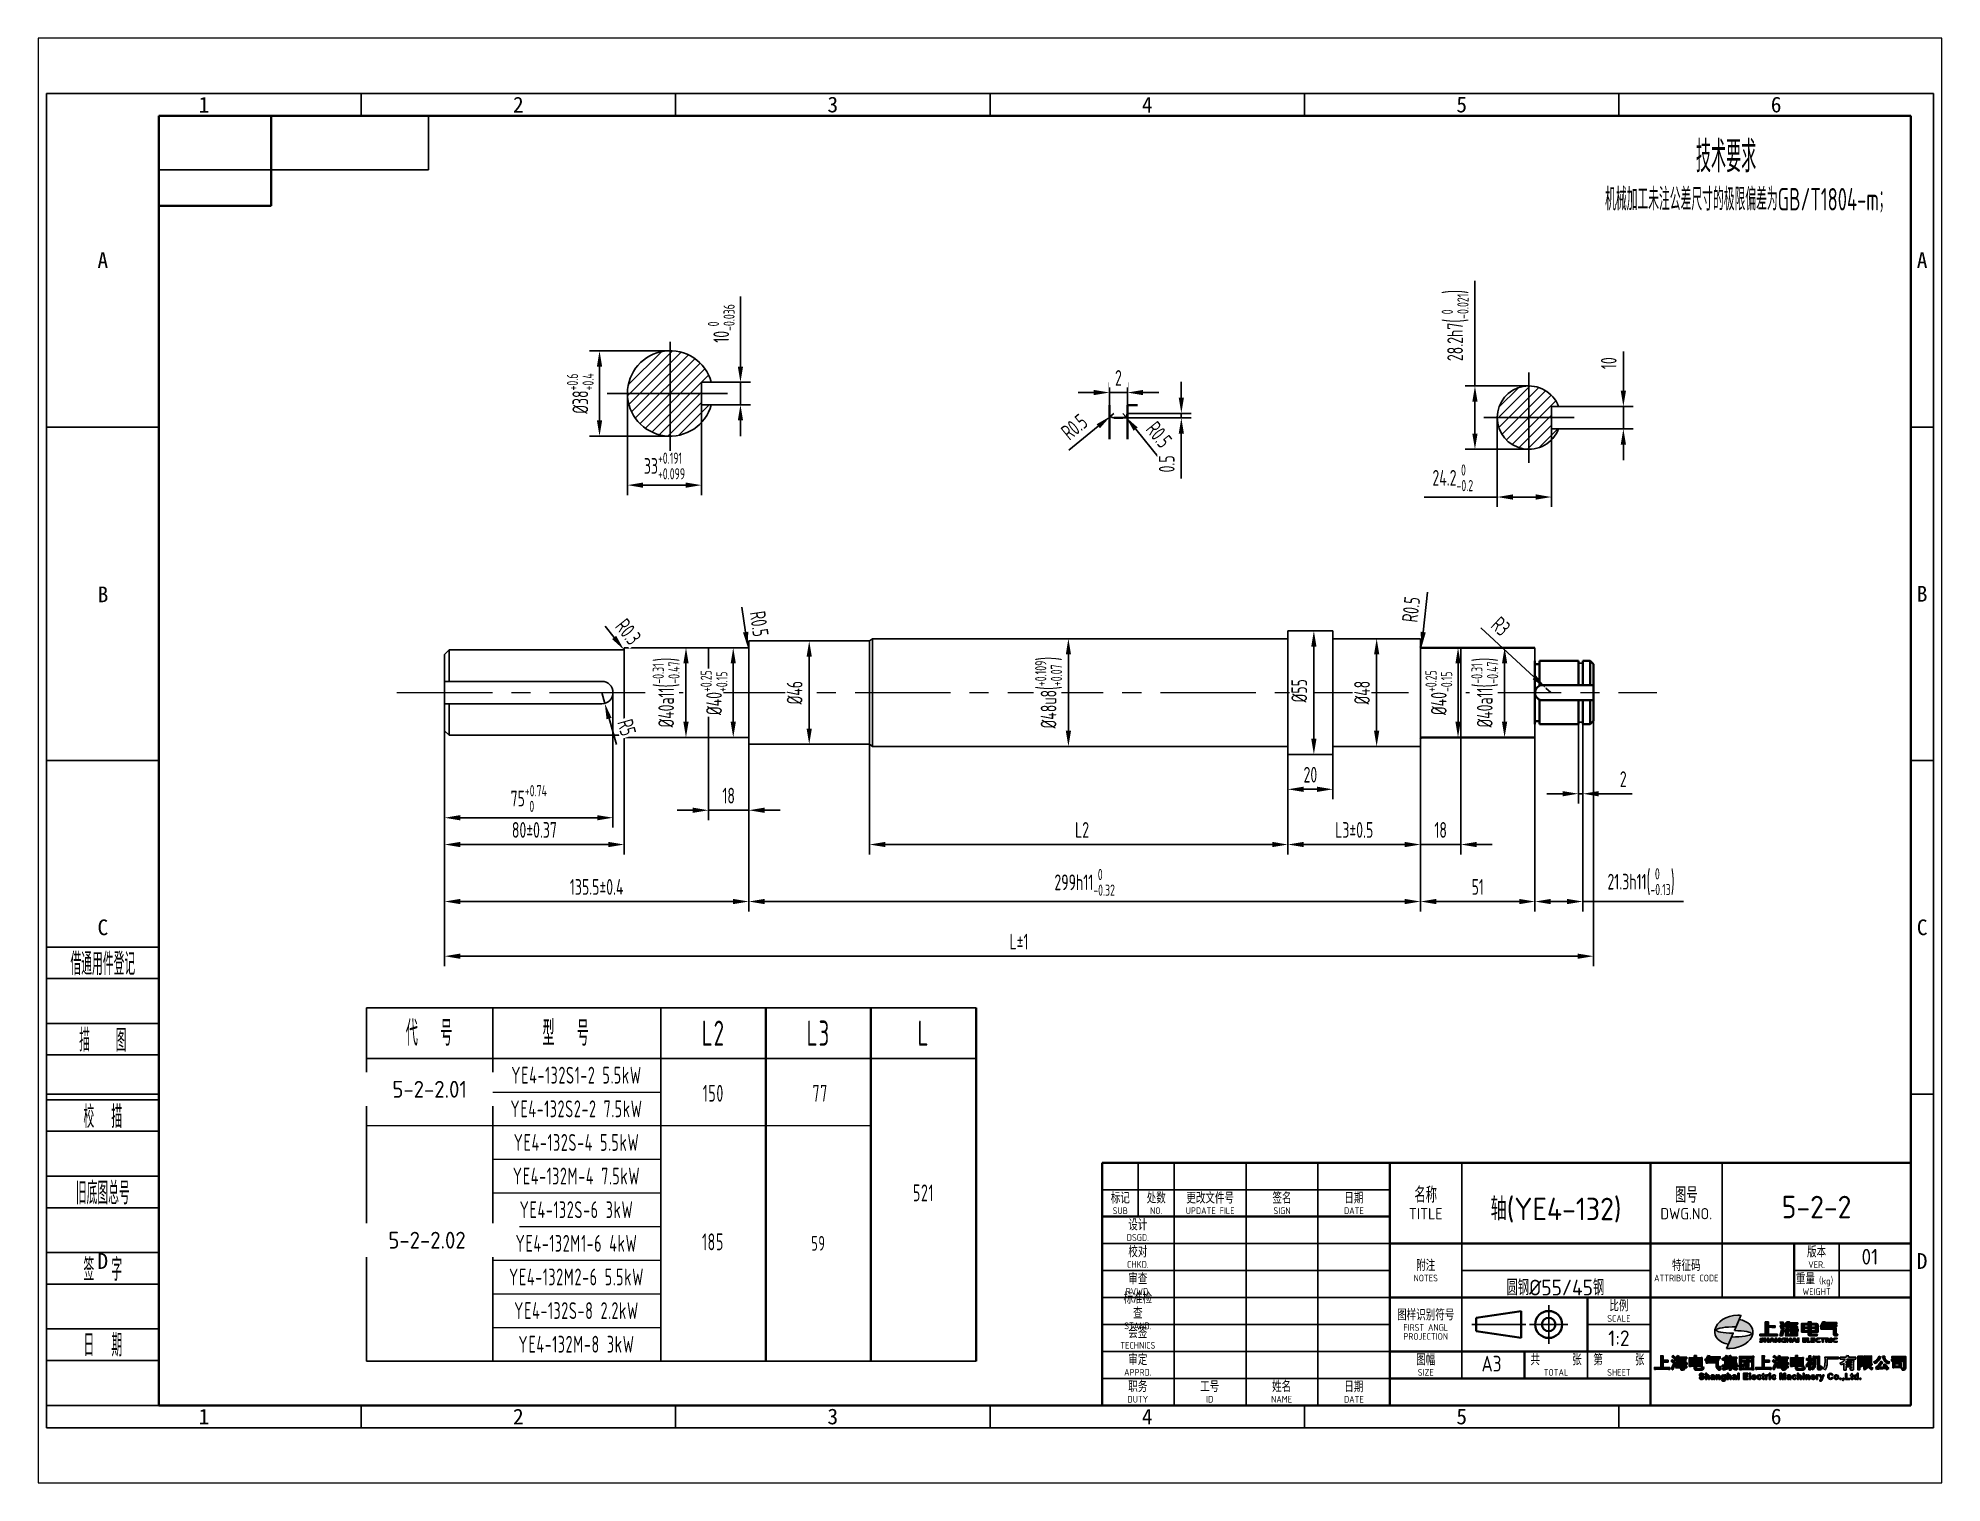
# Paper-space layout '布局1' of a CAD drawing. Header units: millimetres. Extents: x 26 to 231, y 20 to 176.
# The model-space entities are those that its viewports show. They can reach past a viewport. Long polylines and large blocks are cut down to what shows.
import ezdxf
from ezdxf.enums import TextEntityAlignment as Align

# ---------------------------------------------------------------- set-up
doc = ezdxf.new("R2010")
doc.units = ezdxf.units.MM
doc.header["$LTSCALE"] = 2
for name, pattern in [('CENTER', [50.8, 31.75, -6.35, 6.35, -6.35]), ('CENTER2', [28.575, 19.05, -3.175, 3.175, -3.175]), ('G', [2, 1.25, -0.25, 0.25, -0.25])]:
    doc.linetypes.add(name, pattern=pattern)
for name, color, linetype, lineweight in [('01', 7, 'Continuous', 35), ('05', 1, 'G', 0), ('1粗实线', 7, 'Continuous', 35), ('4剖面线层', 4, 'Continuous', 18), ('5标注层', 3, 'Continuous', 18), ('尺寸线层', 3, 'Continuous', 18), ('粗实线层', 7, 'Continuous', 35), ('细实线层', 7, 'Continuous', 18)]:
    doc.layers.add(name, color=color, linetype=linetype, lineweight=lineweight)
for name, color, linetype in [('2细线层', 3, 'Continuous'), ('3中心线层', 1, 'CENTER2'), ('6文字层', 2, 'Continuous'), ('6文本', 2, 'Continuous'), ('7标注层', 3, 'Continuous'), ('图框层', 7, 'Continuous')]:
    doc.layers.add(name, color=color, linetype=linetype)
doc.styles.add('PC_TEXTSTYLE', font='ISOCP.SHX', dxfattribs={"width": 0.707, "bigfont": 'GBCBIG.SHX'})
doc.styles.add('PC_TEXTSTYLE4', font='ISOCP.SHX', dxfattribs={"width": 0.707, "bigfont": 'GBCBIG.SHX'})
doc.styles.get("Standard").update_dxf_attribs({"font": 'SimSun.ttf'})
doc.styles.add('文字', font='isocp.shx', dxfattribs={"bigfont": 'gbcbig.shx'})
doc.styles.add('机械', font='isocp', dxfattribs={"width": 0.667, "bigfont": 'gbcbig.shx'})
doc.styles.add('标准', font='isocp', dxfattribs={"width": 0.667, "bigfont": 'gbcbig.shx'})
doc.dimstyles.new('GB_LINEAR', dxfattribs={"dimtxt": 3.5, "dimasz": 3.5, "dimexe": 2.2, "dimexo": 0, "dimgap": 1.5, "dimtad": 1, "dimdsep": 46, "dimtxsty": 'PC_TEXTSTYLE', "dimcen": 0, "dimclrd": 3, "dimclre": 3, "dimclrt": 2, "dimadec": 0, "dimazin": 2, "dimtp": 0.1, "dimtm": 0.1, "dimtfac": 0.71, "dimtdec": 3, "dimtmove": 0, "dimatfit": 3, "dimfxl": 1, "dimtfill": 1, "dimarcsym": 0})
doc.dimstyles.new('GB_RADIAL', dxfattribs={"dimtxt": 3.5, "dimasz": 3.5, "dimexe": 2.2, "dimexo": 2, "dimgap": 1.5, "dimtad": 1, "dimjust": 4, "dimdsep": 46, "dimtxsty": 'PC_TEXTSTYLE', "dimcen": 0, "dimclrd": 3, "dimclre": 3, "dimclrt": 2, "dimadec": 0, "dimazin": 2, "dimtp": 0.1, "dimtm": 0.1, "dimtfac": 0.71, "dimtdec": 3, "dimtmove": 0, "dimatfit": 2, "dimfxl": 1, "dimtfill": 1, "dimarcsym": 0})

psp = doc.layouts.new('布局1')

msp = doc.modelspace()

# ---------------------------------------------------------------- texts
at = {"layer": '6文字层', "style": 'PC_TEXTSTYLE4', "width": 0.667}
msp.add_text('技术要求', height=14, dxfattribs=at).set_placement((922.968, 654.647), align=Align.TOP_LEFT)
at = {"layer": '6文字层', "insert": (882.545, 633.647), "char_height": 10, "width": 190.2895, "attachment_point": 1, "style": 'PC_TEXTSTYLE4'}
msp.add_mtext('\\pi-10.42,l10.42,t5,7115;{\\W0.667;机械加工未注公差尺寸的极限偏差为GB/T1804-m；}', dxfattribs=at)
at = {"layer": '尺寸线层', "linetype": 'Continuous', "lineweight": 18, "char_height": 11.227, "attachment_point": 5, "line_spacing_factor": 0.839832, "style": '标准'}
for s, insert, width in [('\\T1.1;代  号', (359.232, 257.449), 56.13497), ('\\T1.1;型  号', (420.045, 257.449), 65.4908), ('\\T1.1;L2', (485.535, 257.449), 46.77914), ('\\T1.1;L3', (532.314, 257.449), 46.77914), ('\\T1.1;L', (579.094, 257.449), 46.77914)]:
    msp.add_mtext(s, dxfattribs=dict(at, insert=insert, width=width))
at = {"layer": '尺寸线层', "attachment_point": 5, "line_spacing_factor": 0.839832, "style": '机械'}
for s, insert, char_height, width in [('{\\T1.1;150}', (485.535, 230.701), 7.48466, 46.77914), ('{\\T1.1;77}', (533.107, 230.701), 7.4847, 46.77914), ('{\\T1.1;YE4-132S-4 5.5kW}', (424.722, 208.799), 7.48466, 74.84663), ('{\\T1.1;YE4-132M-4 7.5kW}', (424.722, 193.829), 7.48466, 74.84663), ('{\\T1.1;521}', (579.094, 186.345), 7.48466, 46.77914), ('{\\T1.1;YE4-132S-6 3kW}', (424.722, 178.86), 7.48466, 74.84663), ('{\\T1.1;YE4-132M1-6 4kW}', (424.722, 163.891), 7.48466, 74.84663), ('{\\T1.1;185}', (485.379, 164.549), 7.48466, 46.77914), ('{\\T1.1;59}', (532.314, 163.891), 6.5491, 46.77914), ('{\\T1.1;YE4-132M2-6 5.5kW}', (424.722, 148.921), 7.48466, 74.84663), ('{\\T1.1;YE4-132S-8 2.2kW}', (424.722, 133.952), 7.48466, 74.84663), ('{\\T1.1;YE4-132M-8 3kW}', (424.722, 118.983), 7.48466, 74.84663)]:
    msp.add_mtext(s, dxfattribs=dict(at, insert=insert, char_height=char_height, width=width))

# ---------------------------------------------------------------- blocks, each defined once
blk = doc.blocks.new('*D9')
at = {"layer": '7标注层', "color": 3, "linetype": 'Continuous', "lineweight": -2, "transparency": 16777216}
for p, q in [((473.34, 429.04), (468.94, 429.04)), ((473.34, 422.04), (473.34, 396.04)), ((473.34, 389.04), (468.94, 389.04))]:
    blk.add_line(p, q, dxfattribs=at)
at = {"layer": '7标注层', "color": 3, "transparency": 16777216}
for points in [[(474.51, 422.04), (472.17, 422.04), (473.34, 429.04)], [(472.17, 396.04), (474.51, 396.04), (473.34, 389.04)]]:
    blk.add_solid(points, dxfattribs=at)
at = {"layer": '7标注层', "color": 2, "transparency": 16777216, "insert": (464.51, 409.04), "char_height": 7, "attachment_point": 5, "rotation": 90, "style": 'PC_TEXTSTYLE', "bg_fill": 3, "box_fill_scale": 1.1, "bg_fill_color": 257, "bg_fill_transparency": 0}
blk.add_mtext('{\\A1;%%c40{}{{a11\\H0.7143x;{\\H2x;\\W0.5;(}\\S-0.31^ -0.47;{\\H2x;\\W0.5;)}}}}', dxfattribs=at)
at = {"layer": 'Defpoints', "color": 0, "transparency": 16777216}
for p in [(473.34, 429.04), (473.34, 389.04), (473.34, 389.04)]:
    blk.add_point(p, dxfattribs=at)
blk = doc.blocks.new('*D10')
at = {"layer": '7标注层', "color": 3, "linetype": 'Continuous', "lineweight": -2, "transparency": 16777216}
for p, q in [((528.21, 432.04), (523.81, 432.04)), ((528.21, 425.04), (528.21, 393.04)), ((528.21, 386.04), (523.81, 386.04))]:
    blk.add_line(p, q, dxfattribs=at)
at = {"layer": '7标注层', "color": 3, "transparency": 16777216}
for points in [[(529.38, 425.04), (527.04, 425.04), (528.21, 432.04)], [(527.04, 393.04), (529.38, 393.04), (528.21, 386.04)]]:
    blk.add_solid(points, dxfattribs=at)
at = {"layer": 'Defpoints', "color": 0, "transparency": 16777216}
for p in [(528.21, 432.04), (528.21, 386.04), (528.21, 386.04)]:
    blk.add_point(p, dxfattribs=at)
at = {"layer": '7标注层', "color": 2, "transparency": 16777216, "insert": (521.71, 409.04), "char_height": 7, "attachment_point": 5, "rotation": 90, "style": 'PC_TEXTSTYLE', "bg_fill": 3, "box_fill_scale": 1.1, "bg_fill_color": 257, "bg_fill_transparency": 0}
blk.add_mtext('%%c46', dxfattribs=at)
blk = doc.blocks.new('*D29')
at = {"layer": '7标注层', "color": 3, "linetype": 'Continuous', "lineweight": -2, "transparency": 16777216}
for p, q in [((648.59, 433.04), (639.2, 433.04)), ((643.6, 426.04), (643.6, 392.04)), ((648.59, 385.04), (639.2, 385.04))]:
    blk.add_line(p, q, dxfattribs=at)
at = {"layer": '7标注层', "color": 3, "transparency": 16777216}
for points in [[(644.77, 426.04), (642.44, 426.04), (643.6, 433.04)], [(642.44, 392.04), (644.77, 392.04), (643.6, 385.04)]]:
    blk.add_solid(points, dxfattribs=at)
at = {"layer": 'Defpoints', "color": 0, "transparency": 16777216}
for p in [(648.59, 433.04), (643.6, 385.04), (648.59, 385.04)]:
    blk.add_point(p, dxfattribs=at)
at = {"layer": '7标注层', "color": 2, "transparency": 16777216, "insert": (634.77, 409.04), "char_height": 7, "attachment_point": 5, "rotation": 90, "style": 'PC_TEXTSTYLE', "bg_fill": 3, "box_fill_scale": 1.1, "bg_fill_color": 257, "bg_fill_transparency": 0}
blk.add_mtext('{\\A1;%%c48{}{{u8\\H0.7143x;{\\H2x;\\W0.5;(}\\S+0.109^ +0.07;{\\H2x;\\W0.5;)}}}}', dxfattribs=at)
blk = doc.blocks.new('*D1')
at = {"layer": '7标注层', "color": 3, "linetype": 'Continuous', "lineweight": -2, "transparency": 16777216}
for p, q in [((751.34, 436.54), (757.28, 436.54)), ((752.88, 429.54), (752.88, 388.54)), ((751.34, 381.54), (757.28, 381.54))]:
    blk.add_line(p, q, dxfattribs=at)
at = {"layer": '7标注层', "color": 3, "transparency": 16777216}
for points in [[(754.05, 429.54), (751.72, 429.54), (752.88, 436.54)], [(751.72, 388.54), (754.05, 388.54), (752.88, 381.54)]]:
    blk.add_solid(points, dxfattribs=at)
at = {"layer": 'Defpoints', "color": 0, "transparency": 16777216}
for p in [(751.34, 436.54), (751.34, 381.54), (752.88, 381.54)]:
    blk.add_point(p, dxfattribs=at)
at = {"layer": '7标注层', "color": 2, "transparency": 16777216, "insert": (746.38, 409.87), "char_height": 7, "attachment_point": 5, "rotation": 90, "style": 'PC_TEXTSTYLE', "bg_fill": 3, "box_fill_scale": 1.1, "bg_fill_color": 257, "bg_fill_transparency": 0}
blk.add_mtext('%%c55', dxfattribs=at)
blk = doc.blocks.new('*D2')
at = {"layer": '7标注层', "color": 3, "linetype": 'Continuous', "lineweight": -2, "transparency": 16777216}
for p, q in [((780.84, 433.04), (776.44, 433.04)), ((780.84, 426.04), (780.84, 392.04)), ((780.84, 385.04), (776.44, 385.04))]:
    blk.add_line(p, q, dxfattribs=at)
at = {"layer": '7标注层', "color": 3, "transparency": 16777216}
for points in [[(782.01, 426.04), (779.67, 426.04), (780.84, 433.04)], [(779.67, 392.04), (782.01, 392.04), (780.84, 385.04)]]:
    blk.add_solid(points, dxfattribs=at)
at = {"layer": 'Defpoints', "color": 0, "transparency": 16777216}
for p in [(780.84, 433.04), (780.84, 385.04), (780.84, 385.04)]:
    blk.add_point(p, dxfattribs=at)
at = {"layer": '7标注层', "color": 2, "transparency": 16777216, "insert": (774.34, 409.04), "char_height": 7, "attachment_point": 5, "rotation": 90, "style": 'PC_TEXTSTYLE', "bg_fill": 3, "box_fill_scale": 1.1, "bg_fill_color": 257, "bg_fill_transparency": 0}
blk.add_mtext('%%c48', dxfattribs=at)
blk = doc.blocks.new('*D41')
at = {"layer": '7标注层', "color": 3, "linetype": 'Continuous', "lineweight": -2, "transparency": 16777216}
for p, q in [((501.34, 389.04), (501.34, 311.64)), ((800.34, 389.04), (800.34, 311.64)), ((508.34, 316.04), (793.34, 316.04))]:
    blk.add_line(p, q, dxfattribs=at)
at = {"layer": '7标注层', "color": 3, "transparency": 16777216}
for points in [[(508.34, 317.21), (508.34, 314.87), (501.34, 316.04)], [(793.34, 314.87), (793.34, 317.21), (800.34, 316.04)]]:
    blk.add_solid(points, dxfattribs=at)
at = {"layer": 'Defpoints', "color": 0, "transparency": 16777216}
for p in [(501.34, 389.04), (800.34, 389.04), (800.34, 316.04)]:
    blk.add_point(p, dxfattribs=at)
at = {"layer": '7标注层', "color": 2, "transparency": 16777216, "insert": (650.84, 324.59), "char_height": 7, "attachment_point": 5, "style": 'PC_TEXTSTYLE', "bg_fill": 3, "box_fill_scale": 1.1, "bg_fill_color": 257, "bg_fill_transparency": 0}
blk.add_mtext('{\\A1;299h11{}{\\H0.71x;\\C2;\\S 0^ -0.32;}}', dxfattribs=at)
blk = doc.blocks.new('*D4')
at = {"layer": '7标注层', "color": 3, "linetype": 'Continuous', "lineweight": -2, "transparency": 16777216}
for p, q in [((555.08, 386.04), (555.08, 337.02)), ((741.34, 386.04), (741.34, 337.02)), ((562.08, 341.42), (734.34, 341.42))]:
    blk.add_line(p, q, dxfattribs=at)
at = {"layer": '7标注层', "color": 3, "transparency": 16777216}
for points in [[(562.08, 342.59), (562.08, 340.26), (555.08, 341.42)], [(734.34, 340.26), (734.34, 342.59), (741.34, 341.42)]]:
    blk.add_solid(points, dxfattribs=at)
at = {"layer": 'Defpoints', "color": 0, "transparency": 16777216}
for p in [(555.08, 386.04), (741.34, 386.04), (741.34, 341.42)]:
    blk.add_point(p, dxfattribs=at)
at = {"layer": '7标注层', "color": 2, "transparency": 16777216, "insert": (649.69, 347.92), "char_height": 7, "attachment_point": 5, "style": 'PC_TEXTSTYLE', "bg_fill": 3, "box_fill_scale": 1.1, "bg_fill_color": 257, "bg_fill_transparency": 0}
blk.add_mtext('L2', dxfattribs=at)
blk = doc.blocks.new('*D5')
at = {"layer": '7标注层', "color": 3, "linetype": 'Continuous', "lineweight": -2, "transparency": 16777216}
for p, q in [((741.34, 385.04), (741.34, 337.02)), ((800.34, 385.04), (800.34, 337.02)), ((748.34, 341.42), (793.34, 341.42))]:
    blk.add_line(p, q, dxfattribs=at)
at = {"layer": '7标注层', "color": 3, "transparency": 16777216}
for points in [[(748.34, 342.59), (748.34, 340.26), (741.34, 341.42)], [(793.34, 340.26), (793.34, 342.59), (800.34, 341.42)]]:
    blk.add_solid(points, dxfattribs=at)
at = {"layer": 'Defpoints', "color": 0, "transparency": 16777216}
for p in [(741.34, 385.04), (800.34, 385.04), (800.34, 341.42)]:
    blk.add_point(p, dxfattribs=at)
at = {"layer": '7标注层', "color": 2, "transparency": 16777216, "insert": (770.84, 347.92), "char_height": 7, "attachment_point": 5, "style": 'PC_TEXTSTYLE', "bg_fill": 3, "box_fill_scale": 1.1, "bg_fill_color": 257, "bg_fill_transparency": 0}
blk.add_mtext('L3%%p0.5', dxfattribs=at)
blk = doc.blocks.new('*D6')
at = {"layer": '7标注层', "color": 3, "linetype": 'Continuous', "lineweight": -2, "transparency": 16777216}
for p, q in [((741.34, 381.54), (741.34, 361.6)), ((761.34, 381.54), (761.34, 361.6)), ((754.34, 366), (748.34, 366))]:
    blk.add_line(p, q, dxfattribs=at)
at = {"layer": '7标注层', "color": 3, "transparency": 16777216}
for points in [[(748.34, 367.17), (748.34, 364.83), (741.34, 366)], [(754.34, 364.83), (754.34, 367.17), (761.34, 366)]]:
    blk.add_solid(points, dxfattribs=at)
at = {"layer": 'Defpoints', "color": 0, "transparency": 16777216}
for p in [(741.34, 381.54), (761.34, 381.54), (741.34, 366)]:
    blk.add_point(p, dxfattribs=at)
at = {"layer": '7标注层', "color": 2, "transparency": 16777216, "insert": (751.34, 372.5), "char_height": 7, "attachment_point": 5, "style": 'PC_TEXTSTYLE', "bg_fill": 3, "box_fill_scale": 1.1, "bg_fill_color": 257, "bg_fill_transparency": 0}
blk.add_mtext('20', dxfattribs=at)
blk = doc.blocks.new('*D7')
at = {"layer": '7标注层', "color": 3, "linetype": 'Continuous', "lineweight": -2, "transparency": 16777216}
for p, q in [((365.84, 392.04), (365.84, 311.64)), ((501.34, 389.04), (501.34, 311.64)), ((494.34, 316.04), (372.84, 316.04))]:
    blk.add_line(p, q, dxfattribs=at)
at = {"layer": '7标注层', "color": 3, "transparency": 16777216}
for points in [[(372.84, 317.21), (372.84, 314.87), (365.84, 316.04)], [(494.34, 314.87), (494.34, 317.21), (501.34, 316.04)]]:
    blk.add_solid(points, dxfattribs=at)
at = {"layer": 'Defpoints', "color": 0, "transparency": 16777216}
for p in [(365.84, 392.04), (501.34, 389.04), (365.84, 316.04)]:
    blk.add_point(p, dxfattribs=at)
at = {"layer": '7标注层', "color": 2, "transparency": 16777216, "insert": (433.59, 322.54), "char_height": 7, "attachment_point": 5, "style": 'PC_TEXTSTYLE', "bg_fill": 3, "box_fill_scale": 1.1, "bg_fill_color": 257, "bg_fill_transparency": 0}
blk.add_mtext('135.5%%p0.4', dxfattribs=at)
blk = doc.blocks.new('*D25')
at = {"layer": '7标注层', "color": 3, "linetype": 'Continuous', "lineweight": -2, "transparency": 16777216}
for p, q in [((365.84, 392.04), (365.84, 287.31)), ((877.34, 396.44), (877.34, 287.31)), ((372.84, 291.71), (870.34, 291.71))]:
    blk.add_line(p, q, dxfattribs=at)
at = {"layer": '7标注层', "color": 3, "transparency": 16777216}
for points in [[(372.84, 292.87), (372.84, 290.54), (365.84, 291.71)], [(870.34, 290.54), (870.34, 292.87), (877.34, 291.71)]]:
    blk.add_solid(points, dxfattribs=at)
at = {"layer": 'Defpoints', "color": 0, "transparency": 16777216}
for p in [(365.84, 392.04), (877.34, 396.44), (877.34, 291.71)]:
    blk.add_point(p, dxfattribs=at)
at = {"layer": '7标注层', "color": 2, "transparency": 16777216, "insert": (621.59, 298.21), "char_height": 7, "attachment_point": 5, "style": 'PC_TEXTSTYLE', "bg_fill": 3, "box_fill_scale": 1.1, "bg_fill_color": 257, "bg_fill_transparency": 0}
blk.add_mtext('L%%p1', dxfattribs=at)
blk = doc.blocks.new('*D8')
at = {"layer": '7标注层', "color": 3, "linetype": 'Continuous', "lineweight": -2, "transparency": 16777216}
for p, q in [((483.34, 389.04), (483.34, 352.28)), ((501.34, 389.04), (501.34, 352.28)), ((476.34, 356.68), (469.34, 356.68)), ((483.34, 356.68), (501.34, 356.68)), ((508.34, 356.68), (515.34, 356.68))]:
    blk.add_line(p, q, dxfattribs=at)
at = {"layer": '7标注层', "color": 3, "transparency": 16777216}
for points in [[(476.34, 355.51), (476.34, 357.84), (483.34, 356.68)], [(508.34, 357.84), (508.34, 355.51), (501.34, 356.68)]]:
    blk.add_solid(points, dxfattribs=at)
at = {"layer": 'Defpoints', "color": 0, "transparency": 16777216}
for p in [(483.34, 389.04), (501.34, 389.04), (501.34, 356.68)]:
    blk.add_point(p, dxfattribs=at)
at = {"layer": '7标注层', "color": 2, "transparency": 16777216, "insert": (492.34, 363.18), "char_height": 7, "attachment_point": 5, "style": 'PC_TEXTSTYLE', "bg_fill": 3, "box_fill_scale": 1.1, "bg_fill_color": 257, "bg_fill_transparency": 0}
blk.add_mtext('18', dxfattribs=at)
blk = doc.blocks.new('*D14')
at = {"layer": '7标注层', "color": 3, "linetype": 'Continuous', "lineweight": -2, "transparency": 16777216}
for p, q in [((466.27, 561.19), (430.44, 561.19)), ((434.84, 554.19), (434.84, 530.19)), ((466.27, 523.19), (430.44, 523.19))]:
    blk.add_line(p, q, dxfattribs=at)
at = {"layer": '7标注层', "color": 3, "transparency": 16777216}
for points in [[(436, 554.19), (433.67, 554.19), (434.84, 561.19)], [(433.67, 530.19), (436, 530.19), (434.84, 523.19)]]:
    blk.add_solid(points, dxfattribs=at)
at = {"layer": 'Defpoints', "color": 0, "transparency": 16777216}
for p in [(466.27, 561.19), (434.84, 523.19), (466.27, 523.19)]:
    blk.add_point(p, dxfattribs=at)
at = {"layer": '7标注层', "color": 2, "transparency": 16777216, "insert": (426.29, 542.19), "char_height": 7, "attachment_point": 5, "rotation": 90, "style": 'PC_TEXTSTYLE', "bg_fill": 3, "box_fill_scale": 1.1, "bg_fill_color": 257, "bg_fill_transparency": 0}
blk.add_mtext('{\\A1;%%c38{}{\\H0.71x;\\C2;\\S+0.6^ +0.4;}}', dxfattribs=at)
blk = doc.blocks.new('*D13')
at = {"layer": '7标注层', "color": 3, "linetype": 'Continuous', "lineweight": -2, "transparency": 16777216}
for p, q in [((497.59, 554.19), (497.59, 585.39)), ((480.27, 547.19), (501.99, 547.19)), ((497.59, 547.19), (497.59, 537.19)), ((480.27, 537.19), (501.99, 537.19)), ((497.59, 530.19), (497.59, 523.19))]:
    blk.add_line(p, q, dxfattribs=at)
at = {"layer": '7标注层', "color": 3, "transparency": 16777216}
for points in [[(496.42, 554.19), (498.76, 554.19), (497.59, 547.19)], [(498.76, 530.19), (496.42, 530.19), (497.59, 537.19)]]:
    blk.add_solid(points, dxfattribs=at)
at = {"layer": 'Defpoints', "color": 0, "transparency": 16777216}
for p in [(480.27, 547.19), (480.27, 537.19), (497.59, 537.19)]:
    blk.add_point(p, dxfattribs=at)
at = {"layer": '7标注层', "color": 2, "transparency": 16777216, "insert": (489.04, 573.38), "char_height": 7, "attachment_point": 5, "rotation": 90, "style": 'PC_TEXTSTYLE', "bg_fill": 3, "box_fill_scale": 1.1, "bg_fill_color": 257, "bg_fill_transparency": 0}
blk.add_mtext('{\\A1;10{}{\\H0.71x;\\C2;\\S 0^ -0.036;}}', dxfattribs=at)
blk = doc.blocks.new('*D12')
at = {"layer": '7标注层', "color": 3, "linetype": 'Continuous', "lineweight": -2, "transparency": 16777216}
for p, q in [((447.27, 542.19), (447.27, 496.99)), ((480.27, 542.19), (480.27, 496.99)), ((454.27, 501.39), (473.27, 501.39))]:
    blk.add_line(p, q, dxfattribs=at)
at = {"layer": '7标注层', "color": 3, "transparency": 16777216}
for points in [[(454.27, 502.56), (454.27, 500.22), (447.27, 501.39)], [(473.27, 500.22), (473.27, 502.56), (480.27, 501.39)]]:
    blk.add_solid(points, dxfattribs=at)
at = {"layer": 'Defpoints', "color": 0, "transparency": 16777216}
for p in [(447.27, 542.19), (480.27, 542.19), (480.27, 501.39)]:
    blk.add_point(p, dxfattribs=at)
at = {"layer": '7标注层', "color": 2, "transparency": 16777216, "insert": (463.77, 509.94), "char_height": 7, "attachment_point": 5, "style": 'PC_TEXTSTYLE', "bg_fill": 3, "box_fill_scale": 1.1, "bg_fill_color": 257, "bg_fill_transparency": 0}
blk.add_mtext('{\\A1;33{}{\\H0.71x;\\C2;\\S+0.191^ +0.099;}}', dxfattribs=at)
blk = doc.blocks.new('ZwmFrameMain_A3^_^无分区图框^_^landscape')
at = {"layer": '1粗实线'}
for p, q in [((390, 287), (0, 287)), ((0, 287), (0, 0)), ((25, 287), (25, 267)), ((390, 0), (390, 287)), ((25, 267), (0, 267)), ((0, 0), (390, 0))]:
    blk.add_line(p, q, dxfattribs=at)
at = {"layer": '2细线层'}
for p, q in [((395, 292), (-25, 292)), ((-25, 292), (0, 292)), ((-25, 287), (-25, 292)), ((-25, 289), (-25, -5)), ((45, 287), (45, 292)), ((115, 287), (115, 292)), ((185, 287), (185, 292)), ((255, 287), (255, 292)), ((325, 287), (325, 292)), ((395, -5), (395, 292)), ((-25, 217.75), (0, 217.75)), ((395, 217.75), (390, 217.75)), ((-25, 143.5), (0, 143.5)), ((395, 143.5), (390, 143.5)), ((-25, 69.25), (0, 69.25)), ((395, 69.25), (390, 69.25)), ((45, -5), (45, 0)), ((115, -5), (115, 0)), ((185, -5), (185, 0)), ((255, -5), (255, 0)), ((325, -5), (325, 0)), ((-25, -5), (395, -5))]:
    blk.add_line(p, q, dxfattribs=at)
at = {"layer": '2细线层', "insert": (359.76, -2.325), "char_height": 0.001, "attachment_point": 1}
blk.add_mtext_dynamic_manual_height_columns('版权所有者 何辉', width=15.92398, gutter_width=159.57, heights=[0], dxfattribs=at)
at = {"layer": '6文本', "char_height": 3.5, "attachment_point": 5}
for s, insert in [('1', (10, 289.5)), ('2', (80, 289.5)), ('3', (150, 289.5)), ('4', (220, 289.5)), ('5', (290, 289.5)), ('6', (360, 289.5)), ('A', (-12.5, 254.875)), ('A', (392.5, 254.875)), ('B', (-12.458, 180.5)), ('B', (392.5, 180.625)), ('C', (-12.5, 106.375)), ('C', (392.5, 106.375)), ('D', (-12.5, 32.125)), ('D', (392.5, 32.125)), ('1', (10, -2.5)), ('2', (80, -2.5)), ('3', (150, -2.5)), ('4', (220, -2.5)), ('5', (290, -2.5)), ('6', (360, -2.5))]:
    blk.add_mtext_dynamic_manual_height_columns(s, width=32.54412, gutter_width=159.57, heights=[0], dxfattribs=dict(at, insert=insert))
blk = doc.blocks.new('LOGO')
at = {"layer": '6文本'}
h = blk.add_hatch(color=5, dxfattribs=at)
h.dxf.hatch_style = 1
edge = h.paths.add_edge_path()
edge.add_spline(control_points=[(-40.61, 13.6), (-42.6, 13.91), (-43.9, 15.21), (-43.62, 16.78), (-43.62, 16.78), (-43.31, 18.58), (-41.04, 20.03), (-38.56, 20.04), (-38.56, 20.04), (-38.24, 20.05), (-38.11, 20.05), (-37.83, 20.01), (-37.83, 20.01), (-37.83, 20.01), (-38.93, 17.49), (-38.93, 17.49), (-38.93, 17.49), (-41.21, 17.49), (-43.28, 17.17), (-43.35, 16.78), (-43.35, 16.78), (-43.42, 16.39), (-41.79, 16.08), (-39.54, 16.07), (-39.54, 16.07), (-39.54, 16.07), (-40.61, 13.6), (-40.61, 13.6)], knot_values=[0, 0, 0, 0, 0.142857, 0.142857, 0.142857, 0.142857, 0.285714, 0.285714, 0.285714, 0.285714, 0.428571, 0.428571, 0.428571, 0.428571, 0.571429, 0.571429, 0.571429, 0.571429, 0.714286, 0.714286, 0.714286, 0.714286, 0.857143, 0.857143, 0.857143, 0.857143, 1, 1, 1, 1], degree=3, periodic=0)
h = blk.add_hatch(color=3, dxfattribs=at)
h.dxf.hatch_style = 1
edge = h.paths.add_edge_path()
edge.add_spline(control_points=[(-39.3, 16.64), (-39.3, 16.64), (-39.3, 16.64), (-38.23, 19.1), (-38.23, 19.1)], knot_values=[0.857143, 0.857143, 0.857143, 0.857143, 0.857143, 1, 1, 1, 1], degree=3, periodic=0)
edge.add_spline(control_points=[(-38.23, 19.1), (-36.24, 18.79), (-34.94, 17.49), (-35.22, 15.92)], knot_values=[0, 0, 0, 0, 0.142857, 0.142857, 0.142857, 0.142857], degree=3, periodic=0)
edge.add_spline(control_points=[(-35.22, 15.92), (-35.22, 15.92), (-35.53, 14.13), (-37.8, 12.67), (-40.28, 12.66)], knot_values=[0.142857, 0.142857, 0.142857, 0.142857, 0.142857, 0.285714, 0.285714, 0.285714, 0.285714], degree=3, periodic=0)
edge.add_spline(control_points=[(-40.28, 12.66), (-40.28, 12.66), (-40.6, 12.66), (-40.73, 12.65), (-41.01, 12.69)], knot_values=[0.285714, 0.285714, 0.285714, 0.285714, 0.285714, 0.428571, 0.428571, 0.428571, 0.428571], degree=3, periodic=0)
edge.add_spline(control_points=[(-41.01, 12.69), (-41.01, 12.69), (-41.01, 12.69), (-39.92, 15.21), (-39.92, 15.21)], knot_values=[0.428571, 0.428571, 0.428571, 0.428571, 0.428571, 0.571429, 0.571429, 0.571429, 0.571429], degree=3, periodic=0)
edge.add_spline(control_points=[(-39.92, 15.21), (-39.92, 15.21), (-37.63, 15.21), (-35.56, 15.53), (-35.49, 15.93)], knot_values=[0.571429, 0.571429, 0.571429, 0.571429, 0.571429, 0.714286, 0.714286, 0.714286, 0.714286], degree=3, periodic=0)
edge.add_spline(control_points=[(-35.49, 15.93), (-35.49, 15.93), (-35.42, 16.31), (-37.06, 16.63), (-39.3, 16.64)], knot_values=[0.714286, 0.714286, 0.714286, 0.714286, 0.714286, 0.857143, 0.857143, 0.857143, 0.857143], degree=3, periodic=0)
h = blk.add_hatch(color=2, dxfattribs=at)
h.dxf.hatch_style = 1
edge = h.paths.add_edge_path()
edge.add_spline(control_points=[(-31.72, 17.7), (-31.72, 17.7), (-31.72, 17.7), (-31.72, 18.58), (-31.72, 18.58)], knot_values=[0.333333, 0.333333, 0.333333, 0.333333, 0.333333, 0.416667, 0.416667, 0.416667, 0.416667], degree=3, periodic=0)
edge.add_spline(control_points=[(-31.72, 18.58), (-31.72, 18.58), (-31.72, 18.58), (-32.41, 18.58), (-32.41, 18.58)], knot_values=[0.416667, 0.416667, 0.416667, 0.416667, 0.416667, 0.5, 0.5, 0.5, 0.5], degree=3, periodic=0)
edge.add_spline(control_points=[(-32.41, 18.58), (-32.41, 18.58), (-32.41, 18.58), (-32.41, 15.82), (-32.41, 15.82)], knot_values=[0.5, 0.5, 0.5, 0.5, 0.5, 0.583333, 0.583333, 0.583333, 0.583333], degree=3, periodic=0)
edge.add_spline(control_points=[(-32.41, 15.82), (-32.41, 15.82), (-32.41, 15.82), (-33.61, 15.82), (-33.61, 15.82)], knot_values=[0.583333, 0.583333, 0.583333, 0.583333, 0.583333, 0.666667, 0.666667, 0.666667, 0.666667], degree=3, periodic=0)
edge.add_spline(control_points=[(-33.61, 15.82), (-33.61, 15.82), (-33.61, 15.82), (-33.61, 15.48), (-33.61, 15.48)], knot_values=[0.666667, 0.666667, 0.666667, 0.666667, 0.666667, 0.75, 0.75, 0.75, 0.75], degree=3, periodic=0)
edge.add_spline(control_points=[(-33.61, 15.48), (-33.61, 15.48), (-33.61, 15.48), (-29.73, 15.48), (-29.73, 15.48)], knot_values=[0.75, 0.75, 0.75, 0.75, 0.75, 0.833333, 0.833333, 0.833333, 0.833333], degree=3, periodic=0)
edge.add_spline(control_points=[(-29.73, 15.48), (-29.73, 15.48), (-29.73, 15.48), (-29.73, 15.82), (-29.73, 15.82)], knot_values=[0.833333, 0.833333, 0.833333, 0.833333, 0.833333, 0.916667, 0.916667, 0.916667, 0.916667], degree=3, periodic=0)
edge.add_spline(control_points=[(-29.73, 15.82), (-29.73, 15.82), (-29.73, 15.82), (-31.72, 15.82), (-31.72, 15.82)], knot_values=[0.916667, 0.916667, 0.916667, 0.916667, 0.916667, 1, 1, 1, 1], degree=3, periodic=0)
edge.add_spline(control_points=[(-31.72, 15.82), (-31.72, 15.82), (-31.72, 17.37), (-31.72, 17.37)], knot_values=[0, 0, 0, 0, 0.083333, 0.083333, 0.083333, 0.083333], degree=3, periodic=0)
edge.add_spline(control_points=[(-31.72, 17.37), (-31.72, 17.37), (-31.72, 17.37), (-30.18, 17.36), (-30.18, 17.36)], knot_values=[0.083333, 0.083333, 0.083333, 0.083333, 0.083333, 0.166667, 0.166667, 0.166667, 0.166667], degree=3, periodic=0)
edge.add_spline(control_points=[(-30.18, 17.36), (-30.18, 17.36), (-30.18, 17.36), (-30.18, 17.7), (-30.18, 17.7)], knot_values=[0.166667, 0.166667, 0.166667, 0.166667, 0.166667, 0.25, 0.25, 0.25, 0.25], degree=3, periodic=0)
edge.add_spline(control_points=[(-30.18, 17.7), (-30.18, 17.7), (-30.18, 17.7), (-31.72, 17.7), (-31.72, 17.7)], knot_values=[0.25, 0.25, 0.25, 0.25, 0.25, 0.333333, 0.333333, 0.333333, 0.333333], degree=3, periodic=0)
h = blk.add_hatch(color=2, dxfattribs=at)
h.dxf.hatch_style = 1
edge = h.paths.add_edge_path()
edge.add_spline(control_points=[(-27.76, 17.53), (-27.76, 17.53), (-27.76, 17.53), (-27.83, 16.89), (-27.83, 16.89)], knot_values=[0.52381, 0.52381, 0.52381, 0.52381, 0.52381, 0.571429, 0.571429, 0.571429, 0.571429], degree=3, periodic=0)
edge.add_spline(control_points=[(-27.83, 16.89), (-27.83, 16.89), (-27.83, 16.89), (-27.99, 16.89), (-27.99, 16.89)], knot_values=[0.571429, 0.571429, 0.571429, 0.571429, 0.571429, 0.619048, 0.619048, 0.619048, 0.619048], degree=3, periodic=0)
edge.add_spline(control_points=[(-27.99, 16.89), (-27.99, 16.89), (-27.99, 16.89), (-27.99, 16.56), (-27.99, 16.56)], knot_values=[0.619048, 0.619048, 0.619048, 0.619048, 0.619048, 0.666667, 0.666667, 0.666667, 0.666667], degree=3, periodic=0)
edge.add_spline(control_points=[(-27.99, 16.56), (-27.99, 16.56), (-27.99, 16.56), (-27.86, 16.56), (-27.86, 16.56)], knot_values=[0.666667, 0.666667, 0.666667, 0.666667, 0.666667, 0.714286, 0.714286, 0.714286, 0.714286], degree=3, periodic=0)
edge.add_spline(control_points=[(-27.86, 16.56), (-27.86, 16.56), (-27.86, 16.56), (-27.96, 15.48), (-27.96, 15.48)], knot_values=[0.714286, 0.714286, 0.714286, 0.714286, 0.714286, 0.761905, 0.761905, 0.761905, 0.761905], degree=3, periodic=0)
edge.add_spline(control_points=[(-27.96, 15.48), (-27.96, 15.48), (-27.96, 15.48), (-25.21, 15.48), (-25.21, 15.48)], knot_values=[0.761905, 0.761905, 0.761905, 0.761905, 0.761905, 0.809524, 0.809524, 0.809524, 0.809524], degree=3, periodic=0)
edge.add_spline(control_points=[(-25.21, 15.48), (-25.21, 15.48), (-25.21, 15.48), (-25.21, 16.56), (-25.21, 16.56)], knot_values=[0.809524, 0.809524, 0.809524, 0.809524, 0.809524, 0.857143, 0.857143, 0.857143, 0.857143], degree=3, periodic=0)
edge.add_spline(control_points=[(-25.21, 16.56), (-25.21, 16.56), (-25.21, 16.56), (-25.07, 16.56), (-25.07, 16.56)], knot_values=[0.857143, 0.857143, 0.857143, 0.857143, 0.857143, 0.904762, 0.904762, 0.904762, 0.904762], degree=3, periodic=0)
edge.add_spline(control_points=[(-25.07, 16.56), (-25.07, 16.56), (-25.07, 16.56), (-25.07, 16.89), (-25.07, 16.89)], knot_values=[0.904762, 0.904762, 0.904762, 0.904762, 0.904762, 0.952381, 0.952381, 0.952381, 0.952381], degree=3, periodic=0)
edge.add_spline(control_points=[(-25.07, 16.89), (-25.07, 16.89), (-25.07, 16.89), (-25.21, 16.89), (-25.21, 16.89)], knot_values=[0.952381, 0.952381, 0.952381, 0.952381, 0.952381, 1, 1, 1, 1], degree=3, periodic=0)
edge.add_spline(control_points=[(-25.21, 16.89), (-25.21, 16.89), (-25.21, 17.38), (-25.21, 17.38)], knot_values=[0, 0, 0, 0, 0.047619, 0.047619, 0.047619, 0.047619], degree=3, periodic=0)
edge.add_spline(control_points=[(-25.21, 17.38), (-25.21, 17.38), (-25.21, 17.38), (-25.18, 17.76), (-25.6, 17.76)], knot_values=[0.047619, 0.047619, 0.047619, 0.047619, 0.047619, 0.095238, 0.095238, 0.095238, 0.095238], degree=3, periodic=0)
edge.add_spline(control_points=[(-25.6, 17.76), (-25.6, 17.76), (-25.83, 17.76), (-26.96, 17.76), (-27.48, 17.76)], knot_values=[0.095238, 0.095238, 0.095238, 0.095238, 0.095238, 0.142857, 0.142857, 0.142857, 0.142857], degree=3, periodic=0)
edge.add_spline(control_points=[(-27.48, 17.76), (-27.48, 17.76), (-27.4, 17.9), (-27.32, 18.04), (-27.32, 18.04)], knot_values=[0.142857, 0.142857, 0.142857, 0.142857, 0.142857, 0.190476, 0.190476, 0.190476, 0.190476], degree=3, periodic=0)
edge.add_spline(control_points=[(-27.32, 18.04), (-27.32, 18.04), (-27.32, 18.04), (-25.17, 18.04), (-25.17, 18.04)], knot_values=[0.190476, 0.190476, 0.190476, 0.190476, 0.190476, 0.238095, 0.238095, 0.238095, 0.238095], degree=3, periodic=0)
edge.add_spline(control_points=[(-25.17, 18.04), (-25.17, 18.04), (-25.17, 18.04), (-25.18, 18.38), (-25.18, 18.38)], knot_values=[0.238095, 0.238095, 0.238095, 0.238095, 0.238095, 0.285714, 0.285714, 0.285714, 0.285714], degree=3, periodic=0)
edge.add_spline(control_points=[(-25.18, 18.38), (-25.18, 18.38), (-25.18, 18.38), (-27.12, 18.38), (-27.12, 18.38)], knot_values=[0.285714, 0.285714, 0.285714, 0.285714, 0.285714, 0.333333, 0.333333, 0.333333, 0.333333], degree=3, periodic=0)
edge.add_spline(control_points=[(-27.12, 18.38), (-27.12, 18.38), (-27.12, 18.38), (-27.01, 18.58), (-27.01, 18.58)], knot_values=[0.333333, 0.333333, 0.333333, 0.333333, 0.333333, 0.380952, 0.380952, 0.380952, 0.380952], degree=3, periodic=0)
edge.add_spline(control_points=[(-27.01, 18.58), (-27.01, 18.58), (-27.01, 18.58), (-27.63, 18.58), (-27.63, 18.58)], knot_values=[0.380952, 0.380952, 0.380952, 0.380952, 0.380952, 0.428571, 0.428571, 0.428571, 0.428571], degree=3, periodic=0)
edge.add_spline(control_points=[(-27.63, 18.58), (-27.63, 18.58), (-27.63, 18.58), (-28.26, 17.53), (-28.26, 17.53)], knot_values=[0.428571, 0.428571, 0.428571, 0.428571, 0.428571, 0.47619, 0.47619, 0.47619, 0.47619], degree=3, periodic=0)
edge.add_spline(control_points=[(-28.26, 17.53), (-28.26, 17.53), (-28.26, 17.53), (-27.76, 17.53), (-27.76, 17.53)], knot_values=[0.47619, 0.47619, 0.47619, 0.47619, 0.47619, 0.52381, 0.52381, 0.52381, 0.52381], degree=3, periodic=0)
edge = h.paths.add_edge_path(flags=16)
edge.add_spline(control_points=[(-27.25, 16.89), (-27.25, 16.89), (-27.25, 16.89), (-27.19, 17.43), (-27.19, 17.43)], knot_values=[0.333333, 0.333333, 0.333333, 0.333333, 0.333333, 0.444444, 0.444444, 0.444444, 0.444444], degree=3, periodic=0)
edge.add_spline(control_points=[(-27.19, 17.43), (-27.19, 17.43), (-27.19, 17.43), (-25.82, 17.43), (-25.82, 17.43)], knot_values=[0.444444, 0.444444, 0.444444, 0.444444, 0.444444, 0.555556, 0.555556, 0.555556, 0.555556], degree=3, periodic=0)
edge.add_spline(control_points=[(-25.82, 17.43), (-25.82, 17.43), (-25.82, 17.43), (-25.82, 16.89), (-25.82, 16.89)], knot_values=[0.555556, 0.555556, 0.555556, 0.555556, 0.555556, 0.666667, 0.666667, 0.666667, 0.666667], degree=3, periodic=0)
edge.add_spline(control_points=[(-25.82, 16.89), (-25.82, 16.89), (-25.82, 16.89), (-26.23, 16.89), (-26.23, 16.89)], knot_values=[0.666667, 0.666667, 0.666667, 0.666667, 0.666667, 0.777778, 0.777778, 0.777778, 0.777778], degree=3, periodic=0)
edge.add_spline(control_points=[(-26.23, 16.89), (-26.23, 16.89), (-26.23, 16.89), (-26.23, 17.24), (-26.23, 17.24)], knot_values=[0.777778, 0.777778, 0.777778, 0.777778, 0.777778, 0.888889, 0.888889, 0.888889, 0.888889], degree=3, periodic=0)
edge.add_spline(control_points=[(-26.23, 17.24), (-26.23, 17.24), (-26.23, 17.24), (-26.82, 17.24), (-26.82, 17.24)], knot_values=[0.888889, 0.888889, 0.888889, 0.888889, 0.888889, 1, 1, 1, 1], degree=3, periodic=0)
edge.add_spline(control_points=[(-26.82, 17.24), (-26.82, 17.24), (-26.82, 17.24), (-26.82, 16.89), (-26.82, 16.89)], knot_values=[0.111111, 0.111111, 0.111111, 0.111111, 0.111111, 0.222222, 0.222222, 0.222222, 0.222222], degree=3, periodic=0)
edge.add_spline(control_points=[(-26.82, 16.89), (-26.82, 16.89), (-26.82, 16.89), (-27.25, 16.89), (-27.25, 16.89)], knot_values=[0.222222, 0.222222, 0.222222, 0.222222, 0.222222, 0.333333, 0.333333, 0.333333, 0.333333], degree=3, periodic=0)
edge = h.paths.add_edge_path(flags=16)
edge.add_spline(control_points=[(-27.28, 16.56), (-27.28, 16.56), (-27.28, 16.56), (-26.82, 16.56), (-26.82, 16.56)], knot_values=[0.6, 0.6, 0.6, 0.6, 0.6, 0.8, 0.8, 0.8, 0.8], degree=3, periodic=0)
edge.add_spline(control_points=[(-26.82, 16.56), (-26.82, 16.56), (-26.82, 16.56), (-26.82, 15.82), (-26.82, 15.82)], knot_values=[0.8, 0.8, 0.8, 0.8, 0.8, 1, 1, 1, 1], degree=3, periodic=0)
edge.add_spline(control_points=[(-26.82, 15.82), (-26.82, 15.82), (-26.82, 15.82), (-27.35, 15.82), (-27.35, 15.82)], knot_values=[0.2, 0.2, 0.2, 0.2, 0.2, 0.4, 0.4, 0.4, 0.4], degree=3, periodic=0)
edge.add_spline(control_points=[(-27.35, 15.82), (-27.35, 15.82), (-27.35, 15.82), (-27.28, 16.56), (-27.28, 16.56)], knot_values=[0.4, 0.4, 0.4, 0.4, 0.4, 0.6, 0.6, 0.6, 0.6], degree=3, periodic=0)
edge = h.paths.add_edge_path(flags=16)
edge.add_spline(control_points=[(-26.22, 16.56), (-26.22, 16.56), (-26.22, 16.56), (-25.81, 16.56), (-25.81, 16.56)], knot_values=[0.6, 0.6, 0.6, 0.6, 0.6, 0.8, 0.8, 0.8, 0.8], degree=3, periodic=0)
edge.add_spline(control_points=[(-25.81, 16.56), (-25.81, 16.56), (-25.81, 16.56), (-25.81, 15.82), (-25.81, 15.82)], knot_values=[0.8, 0.8, 0.8, 0.8, 0.8, 1, 1, 1, 1], degree=3, periodic=0)
edge.add_spline(control_points=[(-25.81, 15.82), (-25.81, 15.82), (-25.81, 15.82), (-26.22, 15.82), (-26.22, 15.82)], knot_values=[0.2, 0.2, 0.2, 0.2, 0.2, 0.4, 0.4, 0.4, 0.4], degree=3, periodic=0)
edge.add_spline(control_points=[(-26.22, 15.82), (-26.22, 15.82), (-26.22, 15.82), (-26.22, 16.56), (-26.22, 16.56)], knot_values=[0.4, 0.4, 0.4, 0.4, 0.4, 0.6, 0.6, 0.6, 0.6], degree=3, periodic=0)
edge = h.paths.add_edge_path()
edge.add_spline(control_points=[(-28.16, 17.84), (-28.16, 17.84), (-28.46, 18.54), (-28.46, 18.54)], knot_values=[0, 0, 0, 0, 0.25, 0.25, 0.25, 0.25], degree=3, periodic=0)
edge.add_spline(control_points=[(-28.46, 18.54), (-28.46, 18.54), (-28.46, 18.54), (-29.1, 18.54), (-29.1, 18.54)], knot_values=[0.25, 0.25, 0.25, 0.25, 0.25, 0.5, 0.5, 0.5, 0.5], degree=3, periodic=0)
edge.add_spline(control_points=[(-29.1, 18.54), (-29.1, 18.54), (-29.1, 18.54), (-28.77, 17.84), (-28.77, 17.84)], knot_values=[0.5, 0.5, 0.5, 0.5, 0.5, 0.75, 0.75, 0.75, 0.75], degree=3, periodic=0)
edge.add_spline(control_points=[(-28.77, 17.84), (-28.77, 17.84), (-28.77, 17.84), (-28.16, 17.84), (-28.16, 17.84)], knot_values=[0.75, 0.75, 0.75, 0.75, 0.75, 1, 1, 1, 1], degree=3, periodic=0)
edge = h.paths.add_edge_path()
edge.add_spline(control_points=[(-28.19, 16.95), (-28.19, 16.95), (-28.5, 17.67), (-28.5, 17.67)], knot_values=[0, 0, 0, 0, 0.25, 0.25, 0.25, 0.25], degree=3, periodic=0)
edge.add_spline(control_points=[(-28.5, 17.67), (-28.5, 17.67), (-28.5, 17.67), (-29.12, 17.67), (-29.12, 17.67)], knot_values=[0.25, 0.25, 0.25, 0.25, 0.25, 0.5, 0.5, 0.5, 0.5], degree=3, periodic=0)
edge.add_spline(control_points=[(-29.12, 17.67), (-29.12, 17.67), (-29.12, 17.67), (-28.8, 16.95), (-28.8, 16.95)], knot_values=[0.5, 0.5, 0.5, 0.5, 0.5, 0.75, 0.75, 0.75, 0.75], degree=3, periodic=0)
edge.add_spline(control_points=[(-28.8, 16.95), (-28.8, 16.95), (-28.8, 16.95), (-28.19, 16.95), (-28.19, 16.95)], knot_values=[0.75, 0.75, 0.75, 0.75, 0.75, 1, 1, 1, 1], degree=3, periodic=0)
edge = h.paths.add_edge_path()
edge.add_spline(control_points=[(-28.79, 16.78), (-28.79, 16.78), (-28.79, 16.78), (-29.17, 15.48), (-29.17, 15.48)], knot_values=[0.75, 0.75, 0.75, 0.75, 0.75, 1, 1, 1, 1], degree=3, periodic=0)
edge.add_spline(control_points=[(-29.17, 15.48), (-29.17, 15.48), (-28.57, 15.48), (-28.57, 15.48)], knot_values=[0, 0, 0, 0, 0.25, 0.25, 0.25, 0.25], degree=3, periodic=0)
edge.add_spline(control_points=[(-28.57, 15.48), (-28.57, 15.48), (-28.57, 15.48), (-28.18, 16.78), (-28.18, 16.78)], knot_values=[0.25, 0.25, 0.25, 0.25, 0.25, 0.5, 0.5, 0.5, 0.5], degree=3, periodic=0)
edge.add_spline(control_points=[(-28.18, 16.78), (-28.18, 16.78), (-28.18, 16.78), (-28.79, 16.78), (-28.79, 16.78)], knot_values=[0.5, 0.5, 0.5, 0.5, 0.5, 0.75, 0.75, 0.75, 0.75], degree=3, periodic=0)
h = blk.add_hatch(color=2, dxfattribs=at)
h.dxf.hatch_style = 1
edge = h.paths.add_edge_path()
edge.add_spline(control_points=[(-20.66, 17.07), (-20.66, 17.46), (-20.66, 17.86), (-20.66, 17.86), (-20.66, 17.86), (-20.66, 18.06), (-20.82, 18.22), (-21.01, 18.24)], knot_values=[0.022727, 0.022727, 0.022727, 0.022727, 0.045455, 0.045455, 0.045455, 0.045455, 0.090909, 0.090909, 0.090909, 0.090909], degree=3, periodic=0)
edge.add_spline(control_points=[(-21.01, 18.24), (-21.01, 18.24), (-21.02, 18.24), (-21.02, 18.24), (-21.03, 18.24)], knot_values=[0.090909, 0.090909, 0.090909, 0.090909, 0.090909, 0.136364, 0.136364, 0.136364, 0.136364], degree=3, periodic=0)
edge.add_spline(control_points=[(-21.03, 18.24), (-21.03, 18.24), (-21.03, 18.24), (-21.03, 18.24), (-21.04, 18.24)], knot_values=[0.136364, 0.136364, 0.136364, 0.136364, 0.136364, 0.181818, 0.181818, 0.181818, 0.181818], degree=3, periodic=0)
edge.add_spline(control_points=[(-21.04, 18.24), (-21.04, 18.24), (-21.39, 18.24), (-22.19, 18.24), (-22.19, 18.24)], knot_values=[0.227273, 0.227273, 0.227273, 0.227273, 0.227273, 0.272727, 0.272727, 0.272727, 0.272727], degree=3, periodic=0)
edge.add_spline(control_points=[(-22.19, 18.24), (-22.19, 18.24), (-22.19, 18.24), (-22.19, 18.59), (-22.19, 18.59)], knot_values=[0.272727, 0.272727, 0.272727, 0.272727, 0.272727, 0.318182, 0.318182, 0.318182, 0.318182], degree=3, periodic=0)
edge.add_spline(control_points=[(-22.19, 18.59), (-22.19, 18.59), (-22.19, 18.59), (-22.88, 18.59), (-22.88, 18.59)], knot_values=[0.318182, 0.318182, 0.318182, 0.318182, 0.318182, 0.363636, 0.363636, 0.363636, 0.363636], degree=3, periodic=0)
edge.add_spline(control_points=[(-22.88, 18.59), (-22.88, 18.59), (-22.88, 18.59), (-22.88, 18.24), (-22.88, 18.24)], knot_values=[0.363636, 0.363636, 0.363636, 0.363636, 0.363636, 0.409091, 0.409091, 0.409091, 0.409091], degree=3, periodic=0)
edge.add_spline(control_points=[(-22.88, 18.24), (-22.88, 18.24), (-22.88, 18.24), (-24.35, 18.24), (-24.35, 18.24)], knot_values=[0.409091, 0.409091, 0.409091, 0.409091, 0.409091, 0.454545, 0.454545, 0.454545, 0.454545], degree=3, periodic=0)
edge.add_spline(control_points=[(-24.35, 18.24), (-24.35, 18.24), (-24.35, 18.24), (-24.35, 16.27), (-24.35, 16.27)], knot_values=[0.454545, 0.454545, 0.454545, 0.454545, 0.454545, 0.5, 0.5, 0.5, 0.5], degree=3, periodic=0)
edge.add_spline(control_points=[(-24.35, 16.27), (-24.35, 16.27), (-24.35, 16.27), (-22.88, 16.27), (-22.88, 16.27)], knot_values=[0.5, 0.5, 0.5, 0.5, 0.5, 0.545455, 0.545455, 0.545455, 0.545455], degree=3, periodic=0)
edge.add_spline(control_points=[(-22.88, 16.27), (-22.88, 16.27), (-22.88, 16.27), (-22.88, 15.87), (-22.88, 15.87)], knot_values=[0.545455, 0.545455, 0.545455, 0.545455, 0.545455, 0.590909, 0.590909, 0.590909, 0.590909], degree=3, periodic=0)
edge.add_spline(control_points=[(-22.88, 15.87), (-22.88, 15.87), (-22.88, 15.66), (-22.7, 15.48), (-22.49, 15.48)], knot_values=[0.636364, 0.636364, 0.636364, 0.636364, 0.636364, 0.681818, 0.681818, 0.681818, 0.681818], degree=3, periodic=0)
edge.add_spline(control_points=[(-22.49, 15.48), (-22.49, 15.48), (-22.49, 15.48), (-22.43, 15.48), (-22.43, 15.48)], knot_values=[0.681818, 0.681818, 0.681818, 0.681818, 0.681818, 0.727273, 0.727273, 0.727273, 0.727273], degree=3, periodic=0)
edge.add_spline(control_points=[(-22.43, 15.48), (-22.43, 15.48), (-22.43, 15.48), (-20.9, 15.48), (-20.9, 15.48)], knot_values=[0.727273, 0.727273, 0.727273, 0.727273, 0.727273, 0.772727, 0.772727, 0.772727, 0.772727], degree=3, periodic=0)
edge.add_spline(control_points=[(-20.9, 15.48), (-20.9, 15.48), (-20.9, 15.48), (-20.81, 15.82), (-20.81, 15.82)], knot_values=[0.772727, 0.772727, 0.772727, 0.772727, 0.772727, 0.818182, 0.818182, 0.818182, 0.818182], degree=3, periodic=0)
edge.add_spline(control_points=[(-20.81, 15.82), (-20.81, 15.82), (-20.81, 15.82), (-22.06, 15.82), (-22.06, 15.82)], knot_values=[0.818182, 0.818182, 0.818182, 0.818182, 0.818182, 0.863636, 0.863636, 0.863636, 0.863636], degree=3, periodic=0)
edge.add_spline(control_points=[(-22.06, 15.82), (-22.06, 15.82), (-22.13, 15.82), (-22.19, 15.88), (-22.19, 15.95), (-22.19, 15.95), (-22.19, 16.03), (-22.19, 16.22), (-22.19, 16.27)], knot_values=[0.863636, 0.863636, 0.863636, 0.863636, 0.863636, 0.909091, 0.909091, 0.909091, 0.909091, 0.954545, 0.954545, 0.954545, 0.954545], degree=3, periodic=0)
edge.add_spline(control_points=[(-22.19, 16.27), (-22.19, 16.27), (-22.19, 16.27), (-20.66, 16.27), (-20.66, 16.27)], knot_values=[0.954545, 0.954545, 0.954545, 0.954545, 0.954545, 1, 1, 1, 1], degree=3, periodic=0)
edge.add_spline(control_points=[(-20.66, 16.27), (-20.66, 16.27), (-20.66, 16.67), (-20.66, 17.07)], knot_values=[0, 0, 0, 0, 0.022727, 0.022727, 0.022727, 0.022727], degree=3, periodic=0)
edge = h.paths.add_edge_path(flags=16)
edge.add_spline(control_points=[(-22.19, 17.44), (-22.19, 17.44), (-22.19, 17.89), (-22.19, 17.89)], knot_values=[0.800002, 0.800002, 0.800002, 0.800002, 0.999998, 0.999998, 0.999998, 0.999998], degree=3, periodic=0)
edge.add_spline(control_points=[(-22.19, 17.89), (-22.19, 17.89), (-21.22, 17.9), (-21.22, 17.9)], knot_values=[0.200002, 0.200002, 0.200002, 0.200002, 0.399998, 0.399998, 0.399998, 0.399998], degree=3, periodic=0)
edge.add_spline(control_points=[(-21.22, 17.9), (-21.22, 17.9), (-21.22, 17.44), (-21.22, 17.44)], knot_values=[0.400002, 0.400002, 0.400002, 0.400002, 0.599998, 0.599998, 0.599998, 0.599998], degree=3, periodic=0)
edge.add_spline(control_points=[(-21.22, 17.44), (-21.22, 17.44), (-22.19, 17.44), (-22.19, 17.44)], knot_values=[0.600002, 0.600002, 0.600002, 0.600002, 0.799998, 0.799998, 0.799998, 0.799998], degree=3, periodic=0)
edge = h.paths.add_edge_path(flags=16)
edge.add_spline(control_points=[(-22.88, 17.9), (-22.88, 17.9), (-22.88, 17.44), (-22.88, 17.44)], knot_values=[0.600002, 0.600002, 0.600002, 0.600002, 0.799998, 0.799998, 0.799998, 0.799998], degree=3, periodic=0)
edge.add_spline(control_points=[(-22.88, 17.44), (-22.88, 17.44), (-23.79, 17.44), (-23.79, 17.44)], knot_values=[0.800002, 0.800002, 0.800002, 0.800002, 0.999998, 0.999998, 0.999998, 0.999998], degree=3, periodic=0)
edge.add_spline(control_points=[(-23.79, 17.44), (-23.79, 17.44), (-23.79, 17.9), (-23.79, 17.9)], knot_values=[0.200002, 0.200002, 0.200002, 0.200002, 0.399998, 0.399998, 0.399998, 0.399998], degree=3, periodic=0)
edge.add_spline(control_points=[(-23.79, 17.9), (-23.79, 17.9), (-22.88, 17.9), (-22.88, 17.9)], knot_values=[0.400002, 0.400002, 0.400002, 0.400002, 0.599998, 0.599998, 0.599998, 0.599998], degree=3, periodic=0)
edge = h.paths.add_edge_path(flags=16)
edge.add_spline(control_points=[(-22.19, 17.09), (-22.19, 17.09), (-21.22, 17.09), (-21.22, 17.09)], knot_values=[0.400002, 0.400002, 0.400002, 0.400002, 0.599998, 0.599998, 0.599998, 0.599998], degree=3, periodic=0)
edge.add_spline(control_points=[(-21.22, 17.09), (-21.22, 17.09), (-21.22, 16.61), (-21.22, 16.61)], knot_values=[0.600002, 0.600002, 0.600002, 0.600002, 0.799998, 0.799998, 0.799998, 0.799998], degree=3, periodic=0)
edge.add_spline(control_points=[(-21.22, 16.61), (-21.22, 16.61), (-22.19, 16.61), (-22.19, 16.61)], knot_values=[0.800002, 0.800002, 0.800002, 0.800002, 0.999998, 0.999998, 0.999998, 0.999998], degree=3, periodic=0)
edge.add_spline(control_points=[(-22.19, 16.61), (-22.19, 16.61), (-22.19, 17.09), (-22.19, 17.09)], knot_values=[0.200002, 0.200002, 0.200002, 0.200002, 0.399998, 0.399998, 0.399998, 0.399998], degree=3, periodic=0)
edge = h.paths.add_edge_path(flags=16)
edge.add_spline(control_points=[(-22.88, 17.09), (-22.88, 17.09), (-22.88, 16.61), (-22.88, 16.61)], knot_values=[0.600002, 0.600002, 0.600002, 0.600002, 0.799998, 0.799998, 0.799998, 0.799998], degree=3, periodic=0)
edge.add_spline(control_points=[(-22.88, 16.61), (-22.88, 16.61), (-23.79, 16.61), (-23.79, 16.61)], knot_values=[0.800002, 0.800002, 0.800002, 0.800002, 0.999998, 0.999998, 0.999998, 0.999998], degree=3, periodic=0)
edge.add_spline(control_points=[(-23.79, 16.61), (-23.79, 16.61), (-23.79, 17.09), (-23.79, 17.09)], knot_values=[0.200002, 0.200002, 0.200002, 0.200002, 0.399998, 0.399998, 0.399998, 0.399998], degree=3, periodic=0)
edge.add_spline(control_points=[(-23.79, 17.09), (-23.79, 17.09), (-22.88, 17.09), (-22.88, 17.09)], knot_values=[0.400002, 0.400002, 0.400002, 0.400002, 0.599998, 0.599998, 0.599998, 0.599998], degree=3, periodic=0)
h = blk.add_hatch(color=2, dxfattribs=at)
h.dxf.hatch_style = 1
edge = h.paths.add_edge_path()
edge.add_spline(control_points=[(-19.4, 17.85), (-19.4, 17.85), (-19.29, 18.07), (-19.29, 18.07), (-19.29, 18.07)], knot_values=[0.615385, 0.615385, 0.615385, 0.615385, 0.692308, 0.692308, 0.692308, 0.692308, 0.692308], degree=3, periodic=0)
edge.add_spline(control_points=[(-19.29, 18.07), (-19.29, 18.07), (-16.45, 18.07), (-16.45, 18.07), (-16.45, 18.07)], knot_values=[0.538462, 0.538462, 0.538462, 0.538462, 0.615385, 0.615385, 0.615385, 0.615385, 0.615385], degree=3, periodic=0)
edge.add_spline(control_points=[(-16.45, 18.07), (-16.45, 18.07), (-16.45, 18.36), (-16.45, 18.42)], knot_values=[0.468496, 0.468496, 0.468496, 0.468496, 0.538462, 0.538462, 0.538462, 0.538462], degree=3, periodic=0)
edge.add_spline(control_points=[(-16.45, 18.41), (-16.45, 18.41), (-19.13, 18.41), (-19.13, 18.41), (-19.13, 18.41)], knot_values=[0.307692, 0.307692, 0.307692, 0.307692, 0.384615, 0.384615, 0.384615, 0.384615, 0.384615], degree=3, periodic=0)
edge.add_spline(control_points=[(-19.13, 18.41), (-19.13, 18.41), (-19.05, 18.58), (-19.05, 18.58), (-19.05, 18.58)], knot_values=[0.230769, 0.230769, 0.230769, 0.230769, 0.307692, 0.307692, 0.307692, 0.307692, 0.307692], degree=3, periodic=0)
edge.add_spline(control_points=[(-19.05, 18.58), (-19.05, 18.58), (-19.63, 18.58), (-19.63, 18.58), (-19.63, 18.58)], knot_values=[0.153846, 0.153846, 0.153846, 0.153846, 0.230769, 0.230769, 0.230769, 0.230769, 0.230769], degree=3, periodic=0)
edge.add_spline(control_points=[(-19.63, 18.58), (-19.63, 18.58), (-20.18, 17.45), (-20.18, 17.45), (-20.18, 17.45)], knot_values=[0.076923, 0.076923, 0.076923, 0.076923, 0.153846, 0.153846, 0.153846, 0.153846, 0.153846], degree=3, periodic=0)
edge.add_spline(control_points=[(-20.18, 17.45), (-20.18, 17.45), (-19.6, 17.46), (-19.6, 17.46)], knot_values=[0, 0, 0, 0, 0.076923, 0.076923, 0.076923, 0.076923], degree=3, periodic=0)
edge.add_spline(control_points=[(-19.6, 17.46), (-19.6, 17.46), (-19.55, 17.56), (-19.55, 17.56), (-19.55, 17.56)], knot_values=[0.923077, 0.923077, 0.923077, 0.923077, 1, 1, 1, 1, 1], degree=3, periodic=0)
edge.add_spline(control_points=[(-19.55, 17.56), (-19.55, 17.56), (-16.49, 17.56), (-16.49, 17.56), (-16.49, 17.56)], knot_values=[0.846154, 0.846154, 0.846154, 0.846154, 0.923077, 0.923077, 0.923077, 0.923077, 0.923077], degree=3, periodic=0)
edge.add_spline(control_points=[(-16.49, 17.56), (-16.49, 17.56), (-16.49, 17.85), (-16.49, 17.85), (-16.49, 17.85)], knot_values=[0.769231, 0.769231, 0.769231, 0.769231, 0.846154, 0.846154, 0.846154, 0.846154, 0.846154], degree=3, periodic=0)
edge.add_spline(control_points=[(-16.49, 17.85), (-16.49, 17.85), (-19.4, 17.85), (-19.4, 17.85), (-19.4, 17.85)], knot_values=[0.692308, 0.692308, 0.692308, 0.692308, 0.769231, 0.769231, 0.769231, 0.769231, 0.769231], degree=3, periodic=0)
edge = h.paths.add_edge_path()
edge.add_spline(control_points=[(-16.61, 15.99), (-16.61, 15.99), (-16.61, 15.99), (-16.61, 17.29), (-16.61, 17.29)], knot_values=[0.153846, 0.153846, 0.153846, 0.153846, 0.153846, 0.230769, 0.230769, 0.230769, 0.230769], degree=3, periodic=0)
edge.add_spline(control_points=[(-16.61, 17.29), (-16.61, 17.29), (-16.61, 17.29), (-20.06, 17.29), (-20.06, 17.29)], knot_values=[0.230769, 0.230769, 0.230769, 0.230769, 0.230769, 0.307692, 0.307692, 0.307692, 0.307692], degree=3, periodic=0)
edge.add_spline(control_points=[(-20.06, 17.29), (-20.06, 17.29), (-20.06, 17.29), (-20.06, 16.95), (-20.06, 16.95)], knot_values=[0.307692, 0.307692, 0.307692, 0.307692, 0.307692, 0.384615, 0.384615, 0.384615, 0.384615], degree=3, periodic=0)
edge.add_spline(control_points=[(-20.06, 16.95), (-20.06, 16.95), (-20.06, 16.95), (-17.22, 16.95), (-17.22, 16.95)], knot_values=[0.384615, 0.384615, 0.384615, 0.384615, 0.384615, 0.461538, 0.461538, 0.461538, 0.461538], degree=3, periodic=0)
edge.add_spline(control_points=[(-17.22, 16.95), (-17.22, 16.95), (-17.22, 16.95), (-17.22, 15.84), (-17.22, 15.84)], knot_values=[0.461538, 0.461538, 0.461538, 0.461538, 0.461538, 0.538462, 0.538462, 0.538462, 0.538462], degree=3, periodic=0)
edge.add_spline(control_points=[(-17.22, 15.84), (-17.22, 15.84), (-17.22, 15.79), (-17.21, 15.73), (-17.17, 15.66)], knot_values=[0.538462, 0.538462, 0.538462, 0.538462, 0.538462, 0.615385, 0.615385, 0.615385, 0.615385], degree=3, periodic=0)
edge.add_spline(control_points=[(-17.17, 15.66), (-17.17, 15.66), (-17.13, 15.59), (-17.06, 15.54), (-16.98, 15.5)], knot_values=[0.615385, 0.615385, 0.615385, 0.615385, 0.615385, 0.692308, 0.692308, 0.692308, 0.692308], degree=3, periodic=0)
edge.add_spline(control_points=[(-16.98, 15.5), (-16.98, 15.5), (-16.9, 15.47), (-16.8, 15.47), (-16.7, 15.47)], knot_values=[0.692308, 0.692308, 0.692308, 0.692308, 0.692308, 0.769231, 0.769231, 0.769231, 0.769231], degree=3, periodic=0)
edge.add_spline(control_points=[(-16.7, 15.47), (-16.7, 15.47), (-16.7, 15.47), (-16.38, 15.48), (-16.38, 15.48)], knot_values=[0.769231, 0.769231, 0.769231, 0.769231, 0.769231, 0.846154, 0.846154, 0.846154, 0.846154], degree=3, periodic=0)
edge.add_spline(control_points=[(-16.38, 15.48), (-16.38, 15.48), (-16.38, 15.48), (-16.29, 15.82), (-16.29, 15.82)], knot_values=[0.846154, 0.846154, 0.846154, 0.846154, 0.846154, 0.923076, 0.923076, 0.923076, 0.923076], degree=3, periodic=0)
edge.add_spline(control_points=[(-16.29, 15.82), (-16.29, 15.82), (-16.5, 15.82), (-16.5, 15.82)], knot_values=[0.923078, 0.923078, 0.923078, 0.923078, 0.999998, 0.999998, 0.999998, 0.999998], degree=3, periodic=0)
edge.add_spline(control_points=[(-16.5, 15.82), (-16.53, 15.82), (-16.56, 15.83), (-16.58, 15.84)], knot_values=[0, 0, 0, 0, 0.076923, 0.076923, 0.076923, 0.076923], degree=3, periodic=0)
edge.add_spline(control_points=[(-16.58, 15.84), (-16.58, 15.84), (-16.6, 15.86), (-16.61, 15.91), (-16.61, 15.99)], knot_values=[0.076923, 0.076923, 0.076923, 0.076923, 0.076923, 0.153846, 0.153846, 0.153846, 0.153846], degree=3, periodic=0)
h = blk.add_hatch(color=2, dxfattribs=at)
h.dxf.hatch_style = 1
edge = h.paths.add_edge_path()
edge.add_spline(control_points=[(-33.33, 14.73), (-33.33, 14.73), (-33.33, 14.77), (-33.27, 14.81), (-33.18, 14.81)], knot_values=[0.117647, 0.117647, 0.117647, 0.117647, 0.117647, 0.176471, 0.176471, 0.176471, 0.176471], degree=3, periodic=0)
edge.add_spline(control_points=[(-33.18, 14.81), (-33.18, 14.81), (-33.18, 14.81), (-32.85, 14.81), (-32.85, 14.81)], knot_values=[0.176471, 0.176471, 0.176471, 0.176471, 0.176471, 0.235294, 0.235294, 0.235294, 0.235294], degree=3, periodic=0)
edge.add_spline(control_points=[(-32.85, 14.81), (-32.85, 14.81), (-32.85, 14.81), (-32.85, 14.98), (-32.85, 14.98)], knot_values=[0.235294, 0.235294, 0.235294, 0.235294, 0.235294, 0.294118, 0.294118, 0.294118, 0.294118], degree=3, periodic=0)
edge.add_spline(control_points=[(-32.85, 14.98), (-32.85, 14.98), (-32.85, 14.98), (-32.87, 14.98), (-32.87, 14.98)], knot_values=[0.294118, 0.294118, 0.294118, 0.294118, 0.294118, 0.352941, 0.352941, 0.352941, 0.352941], degree=3, periodic=0)
edge.add_spline(control_points=[(-32.87, 14.98), (-32.87, 14.98), (-32.87, 14.98), (-33.17, 14.98), (-33.17, 14.98)], knot_values=[0.352941, 0.352941, 0.352941, 0.352941, 0.352941, 0.411765, 0.411765, 0.411765, 0.411765], degree=3, periodic=0)
edge.add_spline(control_points=[(-33.17, 14.98), (-33.17, 14.98), (-33.44, 14.98), (-33.62, 14.87), (-33.62, 14.72)], knot_values=[0.411765, 0.411765, 0.411765, 0.411765, 0.411765, 0.470588, 0.470588, 0.470588, 0.470588], degree=3, periodic=0)
edge.add_spline(control_points=[(-33.62, 14.72), (-33.62, 14.72), (-33.62, 14.6), (-33.51, 14.53), (-33.33, 14.47)], knot_values=[0.470588, 0.470588, 0.470588, 0.470588, 0.470588, 0.529412, 0.529412, 0.529412, 0.529412], degree=3, periodic=0)
edge.add_spline(control_points=[(-33.33, 14.47), (-33.33, 14.47), (-33.33, 14.47), (-33.24, 14.44), (-33.24, 14.44)], knot_values=[0.529412, 0.529412, 0.529412, 0.529412, 0.529412, 0.588235, 0.588235, 0.588235, 0.588235], degree=3, periodic=0)
edge.add_spline(control_points=[(-33.24, 14.44), (-33.24, 14.44), (-33.12, 14.4), (-33.07, 14.38), (-33.07, 14.33), (-33.07, 14.33), (-33.07, 14.27), (-33.14, 14.23), (-33.25, 14.23)], knot_values=[0.588235, 0.588235, 0.588235, 0.588235, 0.588235, 0.647059, 0.647059, 0.647059, 0.647059, 0.705882, 0.705882, 0.705882, 0.705882], degree=3, periodic=0)
edge.add_spline(control_points=[(-33.25, 14.23), (-33.25, 14.23), (-33.25, 14.23), (-33.62, 14.23), (-33.62, 14.23)], knot_values=[0.705882, 0.705882, 0.705882, 0.705882, 0.705882, 0.764706, 0.764706, 0.764706, 0.764706], degree=3, periodic=0)
edge.add_spline(control_points=[(-33.62, 14.23), (-33.62, 14.23), (-33.62, 14.23), (-33.62, 14.06), (-33.62, 14.06)], knot_values=[0.764706, 0.764706, 0.764706, 0.764706, 0.764706, 0.823529, 0.823529, 0.823529, 0.823529], degree=3, periodic=0)
edge.add_spline(control_points=[(-33.62, 14.06), (-33.62, 14.06), (-33.62, 14.06), (-33.23, 14.06), (-33.23, 14.06)], knot_values=[0.823529, 0.823529, 0.823529, 0.823529, 0.823529, 0.882353, 0.882353, 0.882353, 0.882353], degree=3, periodic=0)
edge.add_spline(control_points=[(-33.23, 14.06), (-33.23, 14.06), (-32.96, 14.06), (-32.79, 14.17), (-32.79, 14.34), (-32.79, 14.34), (-32.79, 14.45), (-32.88, 14.53), (-33.1, 14.6)], knot_values=[0.882353, 0.882353, 0.882353, 0.882353, 0.882353, 0.941176, 0.941176, 0.941176, 0.941176, 1, 1, 1, 1], degree=3, periodic=0)
edge.add_spline(control_points=[(-33.1, 14.6), (-33.1, 14.6), (-33.11, 14.6), (-33.11, 14.6)], knot_values=[0, 0, 0, 0, 0.058824, 0.058824, 0.058824, 0.058824], degree=3, periodic=0)
edge.add_spline(control_points=[(-33.11, 14.6), (-33.11, 14.6), (-33.26, 14.64), (-33.33, 14.67), (-33.33, 14.73)], knot_values=[0.058824, 0.058824, 0.058824, 0.058824, 0.058824, 0.117647, 0.117647, 0.117647, 0.117647], degree=3, periodic=0)
h = blk.add_hatch(color=2, dxfattribs=at)
h.dxf.hatch_style = 1
edge = h.paths.add_edge_path()
edge.add_spline(control_points=[(-32.35, 14.59), (-32.35, 14.59), (-32.35, 14.62), (-32.35, 14.98), (-32.35, 14.98)], knot_values=[0.230769, 0.230769, 0.230769, 0.230769, 0.230769, 0.307692, 0.307692, 0.307692, 0.307692], degree=3, periodic=0)
edge.add_spline(control_points=[(-32.35, 14.98), (-32.35, 14.98), (-32.35, 14.98), (-32.62, 14.98), (-32.62, 14.98)], knot_values=[0.307692, 0.307692, 0.307692, 0.307692, 0.307692, 0.384615, 0.384615, 0.384615, 0.384615], degree=3, periodic=0)
edge.add_spline(control_points=[(-32.62, 14.98), (-32.62, 14.98), (-32.62, 14.98), (-32.62, 14.06), (-32.62, 14.06)], knot_values=[0.384615, 0.384615, 0.384615, 0.384615, 0.384615, 0.461538, 0.461538, 0.461538, 0.461538], degree=3, periodic=0)
edge.add_spline(control_points=[(-32.62, 14.06), (-32.62, 14.06), (-32.62, 14.06), (-32.35, 14.06), (-32.35, 14.06)], knot_values=[0.461538, 0.461538, 0.461538, 0.461538, 0.461538, 0.538462, 0.538462, 0.538462, 0.538462], degree=3, periodic=0)
edge.add_spline(control_points=[(-32.35, 14.06), (-32.35, 14.06), (-32.35, 14.06), (-32.35, 14.39), (-32.35, 14.41)], knot_values=[0.538462, 0.538462, 0.538462, 0.538462, 0.538462, 0.615385, 0.615385, 0.615385, 0.615385], degree=3, periodic=0)
edge.add_spline(control_points=[(-32.35, 14.41), (-32.35, 14.41), (-32.32, 14.41), (-31.95, 14.41), (-31.92, 14.41)], knot_values=[0.615385, 0.615385, 0.615385, 0.615385, 0.615385, 0.692308, 0.692308, 0.692308, 0.692308], degree=3, periodic=0)
edge.add_spline(control_points=[(-31.92, 14.41), (-31.92, 14.41), (-31.92, 14.39), (-31.92, 14.06), (-31.92, 14.06)], knot_values=[0.692308, 0.692308, 0.692308, 0.692308, 0.692308, 0.769231, 0.769231, 0.769231, 0.769231], degree=3, periodic=0)
edge.add_spline(control_points=[(-31.92, 14.06), (-31.92, 14.06), (-31.92, 14.06), (-31.65, 14.06), (-31.65, 14.06)], knot_values=[0.769231, 0.769231, 0.769231, 0.769231, 0.769231, 0.846154, 0.846154, 0.846154, 0.846154], degree=3, periodic=0)
edge.add_spline(control_points=[(-31.65, 14.06), (-31.65, 14.06), (-31.65, 14.06), (-31.65, 14.98), (-31.65, 14.98)], knot_values=[0.846154, 0.846154, 0.846154, 0.846154, 0.846154, 0.923077, 0.923077, 0.923077, 0.923077], degree=3, periodic=0)
edge.add_spline(control_points=[(-31.65, 14.98), (-31.65, 14.98), (-31.65, 14.98), (-31.67, 14.98), (-31.67, 14.98)], knot_values=[0.923077, 0.923077, 0.923077, 0.923077, 0.923077, 0.999998, 0.999998, 0.999998, 0.999998], degree=3, periodic=0)
edge.add_spline(control_points=[(-31.67, 14.98), (-31.67, 14.98), (-31.92, 14.98), (-31.92, 14.98)], knot_values=[0, 0, 0, 0, 0.076923, 0.076923, 0.076923, 0.076923], degree=3, periodic=0)
edge.add_spline(control_points=[(-31.92, 14.98), (-31.92, 14.98), (-31.92, 14.98), (-31.92, 14.62), (-31.92, 14.59)], knot_values=[0.076923, 0.076923, 0.076923, 0.076923, 0.076923, 0.153846, 0.153846, 0.153846, 0.153846], degree=3, periodic=0)
edge.add_spline(control_points=[(-31.92, 14.59), (-31.92, 14.59), (-31.95, 14.59), (-32.32, 14.59), (-32.35, 14.59)], knot_values=[0.153846, 0.153846, 0.153846, 0.153846, 0.153846, 0.230769, 0.230769, 0.230769, 0.230769], degree=3, periodic=0)
h = blk.add_hatch(color=2, dxfattribs=at)
h.dxf.hatch_style = 1
edge = h.paths.add_edge_path()
edge.add_spline(control_points=[(-31.5, 14.07), (-31.5, 14.07), (-31.5, 14.07), (-31.23, 14.07), (-31.23, 14.07)], knot_values=[0.333333, 0.333333, 0.333333, 0.333333, 0.333333, 0.444444, 0.444444, 0.444444, 0.444444], degree=3, periodic=0)
edge.add_spline(control_points=[(-31.23, 14.07), (-31.23, 14.07), (-31.23, 14.07), (-31.12, 14.31), (-31.11, 14.33)], knot_values=[0.444444, 0.444444, 0.444444, 0.444444, 0.444444, 0.555556, 0.555556, 0.555556, 0.555556], degree=3, periodic=0)
edge.add_spline(control_points=[(-31.11, 14.33), (-31.11, 14.33), (-31.08, 14.33), (-30.74, 14.33), (-30.72, 14.33)], knot_values=[0.555556, 0.555556, 0.555556, 0.555556, 0.555556, 0.666667, 0.666667, 0.666667, 0.666667], degree=3, periodic=0)
edge.add_spline(control_points=[(-30.72, 14.33), (-30.72, 14.33), (-30.71, 14.31), (-30.6, 14.07), (-30.6, 14.07)], knot_values=[0.666667, 0.666667, 0.666667, 0.666667, 0.666667, 0.777778, 0.777778, 0.777778, 0.777778], degree=3, periodic=0)
edge.add_spline(control_points=[(-30.6, 14.07), (-30.6, 14.07), (-30.6, 14.07), (-30.33, 14.07), (-30.33, 14.07)], knot_values=[0.777778, 0.777778, 0.777778, 0.777778, 0.777778, 0.888889, 0.888889, 0.888889, 0.888889], degree=3, periodic=0)
edge.add_spline(control_points=[(-30.33, 14.07), (-30.33, 14.07), (-30.33, 14.07), (-30.74, 14.98), (-30.74, 14.98)], knot_values=[0.888889, 0.888889, 0.888889, 0.888889, 0.888889, 1, 1, 1, 1], degree=3, periodic=0)
edge.add_spline(control_points=[(-30.74, 14.98), (-30.74, 14.98), (-30.76, 14.98), (-30.76, 14.98)], knot_values=[0, 0, 0, 0, 0.111111, 0.111111, 0.111111, 0.111111], degree=3, periodic=0)
edge.add_spline(control_points=[(-30.76, 14.98), (-30.76, 14.98), (-30.76, 14.98), (-31.08, 14.98), (-31.08, 14.98)], knot_values=[0.111111, 0.111111, 0.111111, 0.111111, 0.111111, 0.222222, 0.222222, 0.222222, 0.222222], degree=3, periodic=0)
edge.add_spline(control_points=[(-31.08, 14.98), (-31.08, 14.98), (-31.08, 14.98), (-31.5, 14.07), (-31.5, 14.07)], knot_values=[0.222222, 0.222222, 0.222222, 0.222222, 0.222222, 0.333333, 0.333333, 0.333333, 0.333333], degree=3, periodic=0)
edge = h.paths.add_edge_path(flags=16)
edge.add_spline(control_points=[(-31.02, 14.51), (-30.99, 14.51), (-30.84, 14.51), (-30.8, 14.51), (-30.8, 14.51)], knot_values=[0.25, 0.25, 0.25, 0.25, 0.5, 0.5, 0.5, 0.5, 0.5], degree=3, periodic=0)
edge.add_spline(control_points=[(-30.8, 14.51), (-30.82, 14.54), (-30.89, 14.7), (-30.91, 14.76), (-30.91, 14.76)], knot_values=[0.75, 0.75, 0.75, 0.75, 1, 1, 1, 1, 1], degree=3, periodic=0)
edge.add_spline(control_points=[(-30.91, 14.76), (-30.94, 14.7), (-31.01, 14.54), (-31.02, 14.51), (-31.02, 14.51)], knot_values=[0.5, 0.5, 0.5, 0.5, 0.75, 0.75, 0.75, 0.75, 0.75], degree=3, periodic=0)
h = blk.add_hatch(color=2, dxfattribs=at)
h.dxf.hatch_style = 1
edge = h.paths.add_edge_path()
edge.add_spline(control_points=[(-30.18, 14.98), (-30.18, 14.98), (-30.18, 14.98), (-30.18, 14.07), (-30.18, 14.07)], knot_values=[0.363636, 0.363636, 0.363636, 0.363636, 0.363636, 0.454545, 0.454545, 0.454545, 0.454545], degree=3, periodic=0)
edge.add_spline(control_points=[(-30.18, 14.07), (-30.18, 14.07), (-30.18, 14.07), (-29.91, 14.07), (-29.91, 14.07)], knot_values=[0.454545, 0.454545, 0.454545, 0.454545, 0.454545, 0.545455, 0.545455, 0.545455, 0.545455], degree=3, periodic=0)
edge.add_spline(control_points=[(-29.91, 14.07), (-29.91, 14.07), (-29.91, 14.07), (-29.91, 14.57), (-29.91, 14.65)], knot_values=[0.545455, 0.545455, 0.545455, 0.545455, 0.545455, 0.636364, 0.636364, 0.636364, 0.636364], degree=3, periodic=0)
edge.add_spline(control_points=[(-29.91, 14.65), (-29.91, 14.65), (-29.85, 14.58), (-29.41, 14.06), (-29.41, 14.06)], knot_values=[0.636364, 0.636364, 0.636364, 0.636364, 0.636364, 0.727273, 0.727273, 0.727273, 0.727273], degree=3, periodic=0)
edge.add_spline(control_points=[(-29.41, 14.06), (-29.41, 14.06), (-29.41, 14.06), (-29.12, 14.06), (-29.12, 14.06)], knot_values=[0.727273, 0.727273, 0.727273, 0.727273, 0.727273, 0.818182, 0.818182, 0.818182, 0.818182], degree=3, periodic=0)
edge.add_spline(control_points=[(-29.12, 14.06), (-29.12, 14.06), (-29.12, 14.06), (-29.12, 14.98), (-29.12, 14.98)], knot_values=[0.818182, 0.818182, 0.818182, 0.818182, 0.818182, 0.909091, 0.909091, 0.909091, 0.909091], degree=3, periodic=0)
edge.add_spline(control_points=[(-29.12, 14.98), (-29.12, 14.98), (-29.12, 14.98), (-29.14, 14.98), (-29.14, 14.98)], knot_values=[0.909091, 0.909091, 0.909091, 0.909091, 0.909091, 0.999998, 0.999998, 0.999998, 0.999998], degree=3, periodic=0)
edge.add_spline(control_points=[(-29.14, 14.98), (-29.14, 14.98), (-29.39, 14.98), (-29.39, 14.98)], knot_values=[0, 0, 0, 0, 0.090909, 0.090909, 0.090909, 0.090909], degree=3, periodic=0)
edge.add_spline(control_points=[(-29.39, 14.98), (-29.39, 14.98), (-29.39, 14.98), (-29.39, 14.47), (-29.39, 14.39)], knot_values=[0.090909, 0.090909, 0.090909, 0.090909, 0.090909, 0.181818, 0.181818, 0.181818, 0.181818], degree=3, periodic=0)
edge.add_spline(control_points=[(-29.39, 14.39), (-29.39, 14.39), (-29.45, 14.46), (-29.89, 14.98), (-29.89, 14.98)], knot_values=[0.181818, 0.181818, 0.181818, 0.181818, 0.181818, 0.272727, 0.272727, 0.272727, 0.272727], degree=3, periodic=0)
edge.add_spline(control_points=[(-29.89, 14.98), (-29.89, 14.98), (-29.89, 14.98), (-30.18, 14.98), (-30.18, 14.98)], knot_values=[0.272727, 0.272727, 0.272727, 0.272727, 0.272727, 0.363636, 0.363636, 0.363636, 0.363636], degree=3, periodic=0)
h = blk.add_hatch(color=2, dxfattribs=at)
h.dxf.hatch_style = 1
edge = h.paths.add_edge_path()
edge.add_spline(control_points=[(-28.64, 14.65), (-28.64, 14.65), (-28.6, 14.69), (-28.55, 14.72), (-28.47, 14.75)], knot_values=[0.307692, 0.307692, 0.307692, 0.307692, 0.307692, 0.346154, 0.346154, 0.346154, 0.346154], degree=3, periodic=0)
edge.add_spline(control_points=[(-28.47, 14.75), (-28.47, 14.75), (-28.42, 14.77), (-28.35, 14.79), (-28.28, 14.8)], knot_values=[0.346154, 0.346154, 0.346154, 0.346154, 0.346154, 0.384615, 0.384615, 0.384615, 0.384615], degree=3, periodic=0)
edge.add_spline(control_points=[(-28.28, 14.8), (-28.28, 14.8), (-28.2, 14.81), (-28.12, 14.81), (-28.02, 14.81)], knot_values=[0.384615, 0.384615, 0.384615, 0.384615, 0.384615, 0.423077, 0.423077, 0.423077, 0.423077], degree=3, periodic=0)
edge.add_spline(control_points=[(-28.02, 14.81), (-28.02, 14.81), (-28.02, 14.81), (-27.9, 14.81), (-27.9, 14.81)], knot_values=[0.423077, 0.423077, 0.423077, 0.423077, 0.423077, 0.461538, 0.461538, 0.461538, 0.461538], degree=3, periodic=0)
edge.add_spline(control_points=[(-27.9, 14.81), (-27.9, 14.81), (-27.9, 14.81), (-27.9, 14.99), (-27.9, 14.99)], knot_values=[0.461538, 0.461538, 0.461538, 0.461538, 0.461538, 0.5, 0.5, 0.5, 0.5], degree=3, periodic=0)
edge.add_spline(control_points=[(-27.9, 14.99), (-27.9, 14.99), (-27.9, 14.99), (-28.05, 14.99), (-28.05, 14.99)], knot_values=[0.5, 0.5, 0.5, 0.5, 0.5, 0.538462, 0.538462, 0.538462, 0.538462], degree=3, periodic=0)
edge.add_spline(control_points=[(-28.05, 14.99), (-28.05, 14.99), (-28.14, 14.99), (-28.24, 14.99), (-28.34, 14.97)], knot_values=[0.538462, 0.538462, 0.538462, 0.538462, 0.538462, 0.576923, 0.576923, 0.576923, 0.576923], degree=3, periodic=0)
edge.add_spline(control_points=[(-28.34, 14.97), (-28.34, 14.97), (-28.44, 14.96), (-28.52, 14.94), (-28.6, 14.91)], knot_values=[0.576923, 0.576923, 0.576923, 0.576923, 0.576923, 0.615385, 0.615385, 0.615385, 0.615385], degree=3, periodic=0)
edge.add_spline(control_points=[(-28.6, 14.91), (-28.6, 14.91), (-28.71, 14.87), (-28.8, 14.82), (-28.87, 14.75)], knot_values=[0.615385, 0.615385, 0.615385, 0.615385, 0.615385, 0.653846, 0.653846, 0.653846, 0.653846], degree=3, periodic=0)
edge.add_spline(control_points=[(-28.87, 14.75), (-28.87, 14.75), (-28.94, 14.68), (-28.97, 14.6), (-28.97, 14.52), (-28.97, 14.52), (-28.97, 14.45), (-28.95, 14.39), (-28.92, 14.33)], knot_values=[0.653846, 0.653846, 0.653846, 0.653846, 0.653846, 0.692308, 0.692308, 0.692308, 0.692308, 0.730769, 0.730769, 0.730769, 0.730769], degree=3, periodic=0)
edge.add_spline(control_points=[(-28.92, 14.33), (-28.92, 14.33), (-28.88, 14.28), (-28.84, 14.23), (-28.78, 14.19)], knot_values=[0.730769, 0.730769, 0.730769, 0.730769, 0.730769, 0.769231, 0.769231, 0.769231, 0.769231], degree=3, periodic=0)
edge.add_spline(control_points=[(-28.78, 14.19), (-28.78, 14.19), (-28.69, 14.14), (-28.58, 14.1), (-28.46, 14.07)], knot_values=[0.769231, 0.769231, 0.769231, 0.769231, 0.769231, 0.807692, 0.807692, 0.807692, 0.807692], degree=3, periodic=0)
edge.add_spline(control_points=[(-28.46, 14.07), (-28.46, 14.07), (-28.34, 14.05), (-28.2, 14.04), (-28.05, 14.04)], knot_values=[0.807692, 0.807692, 0.807692, 0.807692, 0.807692, 0.846154, 0.846154, 0.846154, 0.846154], degree=3, periodic=0)
edge.add_spline(control_points=[(-28.05, 14.04), (-28.05, 14.04), (-28.05, 14.04), (-27.95, 14.04), (-27.95, 14.04)], knot_values=[0.846154, 0.846154, 0.846154, 0.846154, 0.846154, 0.884615, 0.884615, 0.884615, 0.884615], degree=3, periodic=0)
edge.add_spline(control_points=[(-27.9, 14.05), (-27.9, 14.05), (-27.96, 14.04), (-27.95, 14.04), (-27.95, 14.04)], knot_values=[0.884615, 0.884615, 0.884615, 0.884615, 0.923077, 0.923077, 0.923077, 0.923077, 0.923077], degree=3, periodic=0)
edge.add_spline(control_points=[(-27.9, 14.05), (-27.9, 14.05), (-27.85, 14.05), (-27.85, 14.05)], knot_values=[0.923078, 0.923078, 0.923078, 0.923078, 0.961537, 0.961537, 0.961537, 0.961537], degree=3, periodic=0)
edge.add_spline(control_points=[(-27.85, 14.05), (-27.85, 14.05), (-27.85, 14.09), (-27.85, 14.09)], knot_values=[0.96154, 0.96154, 0.96154, 0.96154, 0.999998, 0.999998, 0.999998, 0.999998], degree=3, periodic=0)
edge.add_spline(control_points=[(-27.85, 14.09), (-27.85, 14.09), (-27.85, 14.57), (-27.85, 14.57)], knot_values=[0, 0, 0, 0, 0.038462, 0.038462, 0.038462, 0.038462], degree=3, periodic=0)
edge.add_spline(control_points=[(-27.85, 14.57), (-27.85, 14.57), (-27.85, 14.57), (-28.11, 14.57), (-28.11, 14.57)], knot_values=[0.038462, 0.038462, 0.038462, 0.038462, 0.038462, 0.076923, 0.076923, 0.076923, 0.076923], degree=3, periodic=0)
edge.add_spline(control_points=[(-28.11, 14.57), (-28.11, 14.57), (-28.11, 14.57), (-28.11, 14.28), (-28.11, 14.22)], knot_values=[0.076923, 0.076923, 0.076923, 0.076923, 0.076923, 0.115385, 0.115385, 0.115385, 0.115385], degree=3, periodic=0)
edge.add_spline(control_points=[(-28.11, 14.22), (-28.11, 14.22), (-28.16, 14.22), (-28.22, 14.22), (-28.27, 14.23)], knot_values=[0.115385, 0.115385, 0.115385, 0.115385, 0.115385, 0.153846, 0.153846, 0.153846, 0.153846], degree=3, periodic=0)
edge.add_spline(control_points=[(-28.27, 14.23), (-28.27, 14.23), (-28.36, 14.24), (-28.42, 14.25), (-28.47, 14.27)], knot_values=[0.153846, 0.153846, 0.153846, 0.153846, 0.153846, 0.192308, 0.192308, 0.192308, 0.192308], degree=3, periodic=0)
edge.add_spline(control_points=[(-28.47, 14.27), (-28.47, 14.27), (-28.55, 14.3), (-28.6, 14.33), (-28.64, 14.37)], knot_values=[0.192308, 0.192308, 0.192308, 0.192308, 0.192308, 0.230769, 0.230769, 0.230769, 0.230769], degree=3, periodic=0)
edge.add_spline(control_points=[(-28.64, 14.37), (-28.64, 14.37), (-28.68, 14.41), (-28.7, 14.46), (-28.7, 14.52)], knot_values=[0.230769, 0.230769, 0.230769, 0.230769, 0.230769, 0.269231, 0.269231, 0.269231, 0.269231], degree=3, periodic=0)
edge.add_spline(control_points=[(-28.7, 14.52), (-28.7, 14.52), (-28.7, 14.56), (-28.68, 14.61), (-28.64, 14.65)], knot_values=[0.269231, 0.269231, 0.269231, 0.269231, 0.269231, 0.307692, 0.307692, 0.307692, 0.307692], degree=3, periodic=0)
h = blk.add_hatch(color=2, dxfattribs=at)
h.dxf.hatch_style = 1
edge = h.paths.add_edge_path()
edge.add_spline(control_points=[(-27.37, 14.59), (-27.37, 14.59), (-27.37, 14.62), (-27.37, 14.98), (-27.37, 14.98)], knot_values=[0.230769, 0.230769, 0.230769, 0.230769, 0.230769, 0.307692, 0.307692, 0.307692, 0.307692], degree=3, periodic=0)
edge.add_spline(control_points=[(-27.37, 14.98), (-27.37, 14.98), (-27.37, 14.98), (-27.64, 14.98), (-27.64, 14.98)], knot_values=[0.307692, 0.307692, 0.307692, 0.307692, 0.307692, 0.384615, 0.384615, 0.384615, 0.384615], degree=3, periodic=0)
edge.add_spline(control_points=[(-27.64, 14.98), (-27.64, 14.98), (-27.64, 14.98), (-27.64, 14.07), (-27.64, 14.07)], knot_values=[0.384615, 0.384615, 0.384615, 0.384615, 0.384615, 0.461538, 0.461538, 0.461538, 0.461538], degree=3, periodic=0)
edge.add_spline(control_points=[(-27.64, 14.07), (-27.64, 14.07), (-27.64, 14.07), (-27.37, 14.07), (-27.37, 14.07)], knot_values=[0.461538, 0.461538, 0.461538, 0.461538, 0.461538, 0.538462, 0.538462, 0.538462, 0.538462], degree=3, periodic=0)
edge.add_spline(control_points=[(-27.37, 14.07), (-27.37, 14.07), (-27.37, 14.07), (-27.37, 14.39), (-27.37, 14.41)], knot_values=[0.538462, 0.538462, 0.538462, 0.538462, 0.538462, 0.615385, 0.615385, 0.615385, 0.615385], degree=3, periodic=0)
edge.add_spline(control_points=[(-27.37, 14.41), (-27.37, 14.41), (-27.34, 14.41), (-26.97, 14.41), (-26.93, 14.41)], knot_values=[0.615385, 0.615385, 0.615385, 0.615385, 0.615385, 0.692308, 0.692308, 0.692308, 0.692308], degree=3, periodic=0)
edge.add_spline(control_points=[(-26.93, 14.41), (-26.93, 14.41), (-26.93, 14.39), (-26.93, 14.07), (-26.93, 14.07)], knot_values=[0.692308, 0.692308, 0.692308, 0.692308, 0.692308, 0.769231, 0.769231, 0.769231, 0.769231], degree=3, periodic=0)
edge.add_spline(control_points=[(-26.93, 14.07), (-26.93, 14.07), (-26.93, 14.07), (-26.67, 14.07), (-26.67, 14.07)], knot_values=[0.769231, 0.769231, 0.769231, 0.769231, 0.769231, 0.846154, 0.846154, 0.846154, 0.846154], degree=3, periodic=0)
edge.add_spline(control_points=[(-26.67, 14.07), (-26.67, 14.07), (-26.67, 14.07), (-26.67, 14.98), (-26.67, 14.98)], knot_values=[0.846154, 0.846154, 0.846154, 0.846154, 0.846154, 0.923077, 0.923077, 0.923077, 0.923077], degree=3, periodic=0)
edge.add_spline(control_points=[(-26.67, 14.98), (-26.67, 14.98), (-26.67, 14.98), (-26.68, 14.98), (-26.68, 14.98)], knot_values=[0.923077, 0.923077, 0.923077, 0.923077, 0.923077, 0.999998, 0.999998, 0.999998, 0.999998], degree=3, periodic=0)
edge.add_spline(control_points=[(-26.68, 14.98), (-26.68, 14.98), (-26.93, 14.98), (-26.93, 14.98)], knot_values=[0, 0, 0, 0, 0.076923, 0.076923, 0.076923, 0.076923], degree=3, periodic=0)
edge.add_spline(control_points=[(-26.93, 14.98), (-26.93, 14.98), (-26.93, 14.98), (-26.93, 14.62), (-26.93, 14.59)], knot_values=[0.076923, 0.076923, 0.076923, 0.076923, 0.076923, 0.153846, 0.153846, 0.153846, 0.153846], degree=3, periodic=0)
edge.add_spline(control_points=[(-26.93, 14.59), (-26.93, 14.59), (-26.97, 14.59), (-27.34, 14.59), (-27.37, 14.59)], knot_values=[0.153846, 0.153846, 0.153846, 0.153846, 0.153846, 0.230769, 0.230769, 0.230769, 0.230769], degree=3, periodic=0)
h = blk.add_hatch(color=2, dxfattribs=at)
h.dxf.hatch_style = 1
edge = h.paths.add_edge_path()
edge.add_spline(control_points=[(-26.52, 14.07), (-26.52, 14.07), (-26.52, 14.07), (-26.25, 14.07), (-26.25, 14.07)], knot_values=[0.333333, 0.333333, 0.333333, 0.333333, 0.333333, 0.444444, 0.444444, 0.444444, 0.444444], degree=3, periodic=0)
edge.add_spline(control_points=[(-26.25, 14.07), (-26.25, 14.07), (-26.25, 14.07), (-26.14, 14.31), (-26.13, 14.33)], knot_values=[0.444444, 0.444444, 0.444444, 0.444444, 0.444444, 0.555556, 0.555556, 0.555556, 0.555556], degree=3, periodic=0)
edge.add_spline(control_points=[(-26.13, 14.33), (-26.13, 14.33), (-26.1, 14.33), (-25.76, 14.33), (-25.74, 14.33)], knot_values=[0.555556, 0.555556, 0.555556, 0.555556, 0.555556, 0.666667, 0.666667, 0.666667, 0.666667], degree=3, periodic=0)
edge.add_spline(control_points=[(-25.74, 14.33), (-25.74, 14.33), (-25.73, 14.31), (-25.62, 14.07), (-25.62, 14.07)], knot_values=[0.666667, 0.666667, 0.666667, 0.666667, 0.666667, 0.777778, 0.777778, 0.777778, 0.777778], degree=3, periodic=0)
edge.add_spline(control_points=[(-25.62, 14.07), (-25.62, 14.07), (-25.62, 14.07), (-25.35, 14.07), (-25.35, 14.07)], knot_values=[0.777778, 0.777778, 0.777778, 0.777778, 0.777778, 0.888889, 0.888889, 0.888889, 0.888889], degree=3, periodic=0)
edge.add_spline(control_points=[(-25.35, 14.07), (-25.35, 14.07), (-25.35, 14.07), (-25.76, 14.98), (-25.76, 14.98)], knot_values=[0.888889, 0.888889, 0.888889, 0.888889, 0.888889, 1, 1, 1, 1], degree=3, periodic=0)
edge.add_spline(control_points=[(-25.76, 14.98), (-25.76, 14.98), (-25.78, 14.98), (-25.78, 14.98)], knot_values=[0, 0, 0, 0, 0.111111, 0.111111, 0.111111, 0.111111], degree=3, periodic=0)
edge.add_spline(control_points=[(-25.78, 14.98), (-25.78, 14.98), (-25.78, 14.98), (-26.11, 14.98), (-26.11, 14.98)], knot_values=[0.111111, 0.111111, 0.111111, 0.111111, 0.111111, 0.222222, 0.222222, 0.222222, 0.222222], degree=3, periodic=0)
edge.add_spline(control_points=[(-26.11, 14.98), (-26.11, 14.98), (-26.11, 14.98), (-26.52, 14.07), (-26.52, 14.07)], knot_values=[0.222222, 0.222222, 0.222222, 0.222222, 0.222222, 0.333333, 0.333333, 0.333333, 0.333333], degree=3, periodic=0)
edge = h.paths.add_edge_path(flags=16)
edge.add_spline(control_points=[(-26.05, 14.51), (-26.01, 14.51), (-25.86, 14.51), (-25.82, 14.51), (-25.82, 14.51)], knot_values=[0.25, 0.25, 0.25, 0.25, 0.5, 0.5, 0.5, 0.5, 0.5], degree=3, periodic=0)
edge.add_spline(control_points=[(-25.82, 14.51), (-25.84, 14.54), (-25.91, 14.7), (-25.94, 14.76), (-25.94, 14.76)], knot_values=[0.75, 0.75, 0.75, 0.75, 1, 1, 1, 1, 1], degree=3, periodic=0)
edge.add_spline(control_points=[(-25.94, 14.76), (-25.96, 14.7), (-26.03, 14.54), (-26.05, 14.51), (-26.05, 14.51)], knot_values=[0.5, 0.5, 0.5, 0.5, 0.75, 0.75, 0.75, 0.75, 0.75], degree=3, periodic=0)
h = blk.add_hatch(color=2, dxfattribs=at)
h.dxf.hatch_style = 1
edge = h.paths.add_edge_path()
edge.add_spline(control_points=[(-25.21, 14.07), (-25.21, 14.07), (-25.21, 14.07), (-24.93, 14.07), (-24.93, 14.07)], knot_values=[0.4, 0.4, 0.4, 0.4, 0.4, 0.6, 0.6, 0.6, 0.6], degree=3, periodic=0)
edge.add_spline(control_points=[(-24.93, 14.07), (-24.93, 14.07), (-24.93, 14.07), (-24.93, 14.98), (-24.93, 14.98)], knot_values=[0.6, 0.6, 0.6, 0.6, 0.6, 0.8, 0.8, 0.8, 0.8], degree=3, periodic=0)
edge.add_spline(control_points=[(-24.93, 14.98), (-24.93, 14.98), (-24.93, 14.98), (-24.95, 14.98), (-24.95, 14.98)], knot_values=[0.8, 0.8, 0.8, 0.8, 0.8, 1, 1, 1, 1], degree=3, periodic=0)
edge.add_spline(control_points=[(-24.95, 14.98), (-24.95, 14.98), (-25.21, 14.98), (-25.21, 14.98)], knot_values=[0, 0, 0, 0, 0.2, 0.2, 0.2, 0.2], degree=3, periodic=0)
edge.add_spline(control_points=[(-25.21, 14.98), (-25.21, 14.98), (-25.21, 14.98), (-25.21, 14.07), (-25.21, 14.07)], knot_values=[0.2, 0.2, 0.2, 0.2, 0.2, 0.4, 0.4, 0.4, 0.4], degree=3, periodic=0)
h = blk.add_hatch(color=2, dxfattribs=at)
h.dxf.hatch_style = 1
edge = h.paths.add_edge_path()
edge.add_spline(control_points=[(-24.09, 14.98), (-24.09, 14.98), (-24.09, 14.98), (-24.09, 14.07), (-24.09, 14.07)], knot_values=[0.230769, 0.230769, 0.230769, 0.230769, 0.230769, 0.307692, 0.307692, 0.307692, 0.307692], degree=3, periodic=0)
edge.add_spline(control_points=[(-24.09, 14.07), (-24.09, 14.07), (-24.09, 14.07), (-23.29, 14.07), (-23.29, 14.07)], knot_values=[0.307692, 0.307692, 0.307692, 0.307692, 0.307692, 0.384615, 0.384615, 0.384615, 0.384615], degree=3, periodic=0)
edge.add_spline(control_points=[(-23.29, 14.07), (-23.29, 14.07), (-23.29, 14.07), (-23.29, 14.24), (-23.29, 14.24)], knot_values=[0.384615, 0.384615, 0.384615, 0.384615, 0.384615, 0.461538, 0.461538, 0.461538, 0.461538], degree=3, periodic=0)
edge.add_spline(control_points=[(-23.29, 14.24), (-23.29, 14.24), (-23.29, 14.24), (-23.78, 14.24), (-23.81, 14.24)], knot_values=[0.461538, 0.461538, 0.461538, 0.461538, 0.461538, 0.538462, 0.538462, 0.538462, 0.538462], degree=3, periodic=0)
edge.add_spline(control_points=[(-23.81, 14.24), (-23.81, 14.24), (-23.81, 14.27), (-23.81, 14.4), (-23.81, 14.42)], knot_values=[0.538462, 0.538462, 0.538462, 0.538462, 0.538462, 0.615385, 0.615385, 0.615385, 0.615385], degree=3, periodic=0)
edge.add_spline(control_points=[(-23.81, 14.42), (-23.81, 14.42), (-23.78, 14.42), (-23.29, 14.42), (-23.29, 14.42)], knot_values=[0.615385, 0.615385, 0.615385, 0.615385, 0.615385, 0.692308, 0.692308, 0.692308, 0.692308], degree=3, periodic=0)
edge.add_spline(control_points=[(-23.29, 14.42), (-23.29, 14.42), (-23.29, 14.42), (-23.29, 14.6), (-23.29, 14.6)], knot_values=[0.692308, 0.692308, 0.692308, 0.692308, 0.692308, 0.769231, 0.769231, 0.769231, 0.769231], degree=3, periodic=0)
edge.add_spline(control_points=[(-23.29, 14.6), (-23.29, 14.6), (-23.29, 14.6), (-23.78, 14.6), (-23.81, 14.6)], knot_values=[0.769231, 0.769231, 0.769231, 0.769231, 0.769231, 0.846154, 0.846154, 0.846154, 0.846154], degree=3, periodic=0)
edge.add_spline(control_points=[(-23.81, 14.6), (-23.81, 14.6), (-23.81, 14.62), (-23.81, 14.77), (-23.81, 14.8)], knot_values=[0.846154, 0.846154, 0.846154, 0.846154, 0.846154, 0.923077, 0.923077, 0.923077, 0.923077], degree=3, periodic=0)
edge.add_spline(control_points=[(-23.81, 14.8), (-23.81, 14.8), (-23.78, 14.8), (-23.29, 14.8), (-23.29, 14.8)], knot_values=[0.923077, 0.923077, 0.923077, 0.923077, 0.923077, 1, 1, 1, 1], degree=3, periodic=0)
edge.add_spline(control_points=[(-23.29, 14.8), (-23.29, 14.8), (-23.29, 14.98), (-23.29, 14.98)], knot_values=[0, 0, 0, 0, 0.076923, 0.076923, 0.076923, 0.076923], degree=3, periodic=0)
edge.add_spline(control_points=[(-23.29, 14.98), (-23.29, 14.98), (-23.29, 14.98), (-23.31, 14.98), (-23.31, 14.98)], knot_values=[0.076923, 0.076923, 0.076923, 0.076923, 0.076923, 0.153846, 0.153846, 0.153846, 0.153846], degree=3, periodic=0)
edge.add_spline(control_points=[(-23.31, 14.98), (-23.31, 14.98), (-23.31, 14.98), (-24.09, 14.98), (-24.09, 14.98)], knot_values=[0.153846, 0.153846, 0.153846, 0.153846, 0.153846, 0.230769, 0.230769, 0.230769, 0.230769], degree=3, periodic=0)
h = blk.add_hatch(color=2, dxfattribs=at)
h.dxf.hatch_style = 1
edge = h.paths.add_edge_path()
edge.add_spline(control_points=[(-23.09, 14.07), (-23.09, 14.07), (-23.09, 14.07), (-22.36, 14.07), (-22.36, 14.07)], knot_values=[0.571429, 0.571429, 0.571429, 0.571429, 0.571429, 0.714286, 0.714286, 0.714286, 0.714286], degree=3, periodic=0)
edge.add_spline(control_points=[(-22.36, 14.07), (-22.36, 14.07), (-22.36, 14.07), (-22.36, 14.24), (-22.36, 14.24)], knot_values=[0.714286, 0.714286, 0.714286, 0.714286, 0.714286, 0.857143, 0.857143, 0.857143, 0.857143], degree=3, periodic=0)
edge.add_spline(control_points=[(-22.36, 14.24), (-22.36, 14.24), (-22.36, 14.24), (-22.78, 14.24), (-22.81, 14.24)], knot_values=[0.857143, 0.857143, 0.857143, 0.857143, 0.857143, 1, 1, 1, 1], degree=3, periodic=0)
edge.add_spline(control_points=[(-22.81, 14.24), (-22.81, 14.27), (-22.81, 14.98), (-22.81, 14.98)], knot_values=[0, 0, 0, 0, 0.142857, 0.142857, 0.142857, 0.142857], degree=3, periodic=0)
edge.add_spline(control_points=[(-22.81, 14.98), (-22.81, 14.98), (-22.81, 14.98), (-22.83, 14.98), (-22.83, 14.98)], knot_values=[0.142857, 0.142857, 0.142857, 0.142857, 0.142857, 0.285714, 0.285714, 0.285714, 0.285714], degree=3, periodic=0)
edge.add_spline(control_points=[(-22.83, 14.98), (-22.83, 14.98), (-22.83, 14.98), (-23.09, 14.98), (-23.09, 14.98)], knot_values=[0.285714, 0.285714, 0.285714, 0.285714, 0.285714, 0.428571, 0.428571, 0.428571, 0.428571], degree=3, periodic=0)
edge.add_spline(control_points=[(-23.09, 14.98), (-23.09, 14.98), (-23.09, 14.98), (-23.09, 14.07), (-23.09, 14.07)], knot_values=[0.428571, 0.428571, 0.428571, 0.428571, 0.428571, 0.571429, 0.571429, 0.571429, 0.571429], degree=3, periodic=0)
h = blk.add_hatch(color=2, dxfattribs=at)
h.dxf.hatch_style = 1
edge = h.paths.add_edge_path()
edge.add_spline(control_points=[(-22.23, 14.98), (-22.23, 14.98), (-22.23, 14.98), (-22.23, 14.07), (-22.23, 14.07)], knot_values=[0.230769, 0.230769, 0.230769, 0.230769, 0.230769, 0.307692, 0.307692, 0.307692, 0.307692], degree=3, periodic=0)
edge.add_spline(control_points=[(-22.23, 14.07), (-22.23, 14.07), (-22.23, 14.07), (-21.42, 14.07), (-21.42, 14.07)], knot_values=[0.307692, 0.307692, 0.307692, 0.307692, 0.307692, 0.384615, 0.384615, 0.384615, 0.384615], degree=3, periodic=0)
edge.add_spline(control_points=[(-21.42, 14.07), (-21.42, 14.07), (-21.42, 14.07), (-21.42, 14.24), (-21.42, 14.24)], knot_values=[0.384615, 0.384615, 0.384615, 0.384615, 0.384615, 0.461538, 0.461538, 0.461538, 0.461538], degree=3, periodic=0)
edge.add_spline(control_points=[(-21.42, 14.24), (-21.42, 14.24), (-21.42, 14.24), (-21.91, 14.24), (-21.94, 14.24)], knot_values=[0.461538, 0.461538, 0.461538, 0.461538, 0.461538, 0.538462, 0.538462, 0.538462, 0.538462], degree=3, periodic=0)
edge.add_spline(control_points=[(-21.94, 14.24), (-21.94, 14.24), (-21.94, 14.27), (-21.94, 14.4), (-21.94, 14.42)], knot_values=[0.538462, 0.538462, 0.538462, 0.538462, 0.538462, 0.615385, 0.615385, 0.615385, 0.615385], degree=3, periodic=0)
edge.add_spline(control_points=[(-21.94, 14.42), (-21.94, 14.42), (-21.91, 14.42), (-21.42, 14.42), (-21.42, 14.42)], knot_values=[0.615385, 0.615385, 0.615385, 0.615385, 0.615385, 0.692308, 0.692308, 0.692308, 0.692308], degree=3, periodic=0)
edge.add_spline(control_points=[(-21.42, 14.42), (-21.42, 14.42), (-21.42, 14.42), (-21.42, 14.6), (-21.42, 14.6)], knot_values=[0.692308, 0.692308, 0.692308, 0.692308, 0.692308, 0.769231, 0.769231, 0.769231, 0.769231], degree=3, periodic=0)
edge.add_spline(control_points=[(-21.42, 14.6), (-21.42, 14.6), (-21.42, 14.6), (-21.91, 14.6), (-21.94, 14.6)], knot_values=[0.769231, 0.769231, 0.769231, 0.769231, 0.769231, 0.846154, 0.846154, 0.846154, 0.846154], degree=3, periodic=0)
edge.add_spline(control_points=[(-21.94, 14.6), (-21.94, 14.6), (-21.94, 14.62), (-21.94, 14.77), (-21.94, 14.8)], knot_values=[0.846154, 0.846154, 0.846154, 0.846154, 0.846154, 0.923077, 0.923077, 0.923077, 0.923077], degree=3, periodic=0)
edge.add_spline(control_points=[(-21.94, 14.8), (-21.94, 14.8), (-21.91, 14.8), (-21.42, 14.8), (-21.42, 14.8)], knot_values=[0.923077, 0.923077, 0.923077, 0.923077, 0.923077, 1, 1, 1, 1], degree=3, periodic=0)
edge.add_spline(control_points=[(-21.42, 14.8), (-21.42, 14.8), (-21.42, 14.98), (-21.42, 14.98)], knot_values=[0, 0, 0, 0, 0.076923, 0.076923, 0.076923, 0.076923], degree=3, periodic=0)
edge.add_spline(control_points=[(-21.42, 14.98), (-21.42, 14.98), (-21.42, 14.98), (-21.44, 14.98), (-21.44, 14.98)], knot_values=[0.076923, 0.076923, 0.076923, 0.076923, 0.076923, 0.153846, 0.153846, 0.153846, 0.153846], degree=3, periodic=0)
edge.add_spline(control_points=[(-21.44, 14.98), (-21.44, 14.98), (-21.44, 14.98), (-22.23, 14.98), (-22.23, 14.98)], knot_values=[0.153846, 0.153846, 0.153846, 0.153846, 0.153846, 0.230769, 0.230769, 0.230769, 0.230769], degree=3, periodic=0)
h = blk.add_hatch(color=2, dxfattribs=at)
h.dxf.hatch_style = 1
edge = h.paths.add_edge_path()
edge.add_spline(control_points=[(-21.02, 14.5), (-21.02, 14.5), (-21.02, 14.55), (-21, 14.6), (-20.96, 14.63)], knot_values=[0.208333, 0.208333, 0.208333, 0.208333, 0.208333, 0.25, 0.25, 0.25, 0.25], degree=3, periodic=0)
edge.add_spline(control_points=[(-20.96, 14.63), (-20.96, 14.63), (-20.93, 14.67), (-20.88, 14.7), (-20.79, 14.73)], knot_values=[0.25, 0.25, 0.25, 0.25, 0.25, 0.291667, 0.291667, 0.291667, 0.291667], degree=3, periodic=0)
edge.add_spline(control_points=[(-20.79, 14.73), (-20.79, 14.73), (-20.74, 14.75), (-20.67, 14.76), (-20.59, 14.78)], knot_values=[0.291667, 0.291667, 0.291667, 0.291667, 0.291667, 0.333333, 0.333333, 0.333333, 0.333333], degree=3, periodic=0)
edge.add_spline(control_points=[(-20.59, 14.78), (-20.59, 14.78), (-20.51, 14.79), (-20.41, 14.79), (-20.33, 14.79)], knot_values=[0.333333, 0.333333, 0.333333, 0.333333, 0.333333, 0.375, 0.375, 0.375, 0.375], degree=3, periodic=0)
edge.add_spline(control_points=[(-20.33, 14.79), (-20.33, 14.79), (-20.33, 14.79), (-20.24, 14.79), (-20.24, 14.79)], knot_values=[0.375, 0.375, 0.375, 0.375, 0.375, 0.416667, 0.416667, 0.416667, 0.416667], degree=3, periodic=0)
edge.add_spline(control_points=[(-20.24, 14.79), (-20.24, 14.79), (-20.24, 14.79), (-20.24, 14.97), (-20.24, 14.97)], knot_values=[0.416667, 0.416667, 0.416667, 0.416667, 0.416667, 0.458333, 0.458333, 0.458333, 0.458333], degree=3, periodic=0)
edge.add_spline(control_points=[(-20.24, 14.97), (-20.24, 14.97), (-20.24, 14.97), (-20.3, 14.97), (-20.3, 14.97)], knot_values=[0.458333, 0.458333, 0.458333, 0.458333, 0.458333, 0.5, 0.5, 0.5, 0.5], degree=3, periodic=0)
edge.add_spline(control_points=[(-20.3, 14.97), (-20.3, 14.97), (-20.3, 14.97), (-20.35, 14.97), (-20.35, 14.97)], knot_values=[0.5, 0.5, 0.5, 0.5, 0.5, 0.541667, 0.541667, 0.541667, 0.541667], degree=3, periodic=0)
edge.add_spline(control_points=[(-20.35, 14.97), (-20.35, 14.97), (-20.5, 14.97), (-20.66, 14.95), (-20.78, 14.93)], knot_values=[0.541667, 0.541667, 0.541667, 0.541667, 0.541667, 0.583333, 0.583333, 0.583333, 0.583333], degree=3, periodic=0)
edge.add_spline(control_points=[(-20.78, 14.93), (-20.78, 14.93), (-20.91, 14.9), (-21.01, 14.86), (-21.09, 14.8)], knot_values=[0.583333, 0.583333, 0.583333, 0.583333, 0.583333, 0.625, 0.625, 0.625, 0.625], degree=3, periodic=0)
edge.add_spline(control_points=[(-21.09, 14.8), (-21.09, 14.8), (-21.15, 14.77), (-21.19, 14.72), (-21.22, 14.68)], knot_values=[0.625, 0.625, 0.625, 0.625, 0.625, 0.666667, 0.666667, 0.666667, 0.666667], degree=3, periodic=0)
edge.add_spline(control_points=[(-21.22, 14.68), (-21.22, 14.68), (-21.26, 14.62), (-21.28, 14.57), (-21.28, 14.51), (-21.28, 14.51), (-21.28, 14.44), (-21.26, 14.39), (-21.22, 14.34)], knot_values=[0.666667, 0.666667, 0.666667, 0.666667, 0.666667, 0.708333, 0.708333, 0.708333, 0.708333, 0.75, 0.75, 0.75, 0.75], degree=3, periodic=0)
edge.add_spline(control_points=[(-21.22, 14.34), (-21.22, 14.34), (-21.19, 14.29), (-21.14, 14.24), (-21.08, 14.2)], knot_values=[0.75, 0.75, 0.75, 0.75, 0.75, 0.791667, 0.791667, 0.791667, 0.791667], degree=3, periodic=0)
edge.add_spline(control_points=[(-21.08, 14.2), (-21.08, 14.2), (-21, 14.15), (-20.89, 14.11), (-20.77, 14.08)], knot_values=[0.791667, 0.791667, 0.791667, 0.791667, 0.791667, 0.833333, 0.833333, 0.833333, 0.833333], degree=3, periodic=0)
edge.add_spline(control_points=[(-20.77, 14.08), (-20.77, 14.08), (-20.65, 14.06), (-20.49, 14.04), (-20.32, 14.04)], knot_values=[0.833333, 0.833333, 0.833333, 0.833333, 0.833333, 0.875, 0.875, 0.875, 0.875], degree=3, periodic=0)
edge.add_spline(control_points=[(-20.32, 14.04), (-20.32, 14.04), (-20.32, 14.04), (-20.22, 14.04), (-20.22, 14.04)], knot_values=[0.875, 0.875, 0.875, 0.875, 0.875, 0.916667, 0.916667, 0.916667, 0.916667], degree=3, periodic=0)
edge.add_spline(control_points=[(-20.22, 14.04), (-20.22, 14.04), (-20.22, 14.04), (-20.22, 14.22), (-20.22, 14.22)], knot_values=[0.916667, 0.916667, 0.916667, 0.916667, 0.916667, 0.958333, 0.958333, 0.958333, 0.958333], degree=3, periodic=0)
edge.add_spline(control_points=[(-20.22, 14.22), (-20.22, 14.22), (-20.22, 14.22), (-20.3, 14.22), (-20.3, 14.22)], knot_values=[0.958333, 0.958333, 0.958333, 0.958333, 0.958333, 1, 1, 1, 1], degree=3, periodic=0)
edge.add_spline(control_points=[(-20.3, 14.22), (-20.3, 14.22), (-20.32, 14.22), (-20.32, 14.22)], knot_values=[0, 0, 0, 0, 0.041667, 0.041667, 0.041667, 0.041667], degree=3, periodic=0)
edge.add_spline(control_points=[(-20.32, 14.22), (-20.32, 14.22), (-20.41, 14.22), (-20.51, 14.23), (-20.58, 14.24)], knot_values=[0.041667, 0.041667, 0.041667, 0.041667, 0.041667, 0.083333, 0.083333, 0.083333, 0.083333], degree=3, periodic=0)
edge.add_spline(control_points=[(-20.58, 14.24), (-20.58, 14.24), (-20.68, 14.25), (-20.75, 14.26), (-20.8, 14.28)], knot_values=[0.083333, 0.083333, 0.083333, 0.083333, 0.083333, 0.125, 0.125, 0.125, 0.125], degree=3, periodic=0)
edge.add_spline(control_points=[(-20.8, 14.28), (-20.8, 14.28), (-20.89, 14.32), (-20.95, 14.35), (-20.97, 14.38)], knot_values=[0.125, 0.125, 0.125, 0.125, 0.125, 0.166667, 0.166667, 0.166667, 0.166667], degree=3, periodic=0)
edge.add_spline(control_points=[(-20.97, 14.38), (-20.97, 14.38), (-21, 14.42), (-21.02, 14.46), (-21.02, 14.5)], knot_values=[0.166667, 0.166667, 0.166667, 0.166667, 0.166667, 0.208333, 0.208333, 0.208333, 0.208333], degree=3, periodic=0)
h = blk.add_hatch(color=2, dxfattribs=at)
h.dxf.hatch_style = 1
edge = h.paths.add_edge_path()
edge.add_spline(control_points=[(-19.45, 14.8), (-19.45, 14.8), (-19.42, 14.8), (-19.13, 14.8), (-19.13, 14.8)], knot_values=[0.666667, 0.666667, 0.666667, 0.666667, 0.666667, 0.777777, 0.777777, 0.777777, 0.777777], degree=3, periodic=0)
edge.add_spline(control_points=[(-19.13, 14.8), (-19.13, 14.8), (-19.13, 14.98), (-19.13, 14.98)], knot_values=[0.777779, 0.777779, 0.777779, 0.777779, 0.888888, 0.888888, 0.888888, 0.888888], degree=3, periodic=0)
edge.add_spline(control_points=[(-19.13, 14.98), (-19.13, 14.98), (-19.15, 14.98), (-19.15, 14.98)], knot_values=[0.88889, 0.88889, 0.88889, 0.88889, 1, 1, 1, 1], degree=3, periodic=0)
edge.add_spline(control_points=[(-19.15, 14.98), (-19.15, 14.98), (-20.05, 14.98), (-20.05, 14.98)], knot_values=[0, 0, 0, 0, 0.111111, 0.111111, 0.111111, 0.111111], degree=3, periodic=0)
edge.add_spline(control_points=[(-20.05, 14.98), (-20.05, 14.98), (-20.05, 14.98), (-20.05, 14.8), (-20.05, 14.8)], knot_values=[0.111111, 0.111111, 0.111111, 0.111111, 0.111111, 0.222221, 0.222221, 0.222221, 0.222221], degree=3, periodic=0)
edge.add_spline(control_points=[(-20.05, 14.8), (-20.05, 14.8), (-19.77, 14.8), (-19.74, 14.8)], knot_values=[0.222223, 0.222223, 0.222223, 0.222223, 0.333333, 0.333333, 0.333333, 0.333333], degree=3, periodic=0)
edge.add_spline(control_points=[(-19.74, 14.8), (-19.74, 14.8), (-19.74, 14.77), (-19.74, 14.07), (-19.74, 14.07)], knot_values=[0.333333, 0.333333, 0.333333, 0.333333, 0.333333, 0.444444, 0.444444, 0.444444, 0.444444], degree=3, periodic=0)
edge.add_spline(control_points=[(-19.74, 14.07), (-19.74, 14.07), (-19.74, 14.07), (-19.45, 14.07), (-19.45, 14.07)], knot_values=[0.444444, 0.444444, 0.444444, 0.444444, 0.444444, 0.555556, 0.555556, 0.555556, 0.555556], degree=3, periodic=0)
edge.add_spline(control_points=[(-19.45, 14.07), (-19.45, 14.07), (-19.45, 14.07), (-19.45, 14.77), (-19.45, 14.8)], knot_values=[0.555556, 0.555556, 0.555556, 0.555556, 0.555556, 0.666667, 0.666667, 0.666667, 0.666667], degree=3, periodic=0)
h = blk.add_hatch(color=2, dxfattribs=at)
h.dxf.hatch_style = 1
edge = h.paths.add_edge_path()
edge.add_spline(control_points=[(-18.38, 14.48), (-18.21, 14.51), (-18.1, 14.6), (-18.1, 14.72)], knot_values=[0, 0, 0, 0, 0.1, 0.1, 0.1, 0.1], degree=3, periodic=0)
edge.add_spline(control_points=[(-18.1, 14.72), (-18.1, 14.72), (-18.1, 14.88), (-18.26, 14.98), (-18.54, 14.98)], knot_values=[0.1, 0.1, 0.1, 0.1, 0.1, 0.2, 0.2, 0.2, 0.2], degree=3, periodic=0)
edge.add_spline(control_points=[(-18.54, 14.98), (-18.54, 14.98), (-18.54, 14.98), (-18.92, 14.98), (-18.92, 14.98)], knot_values=[0.2, 0.2, 0.2, 0.2, 0.2, 0.3, 0.3, 0.3, 0.3], degree=3, periodic=0)
edge.add_spline(control_points=[(-18.92, 14.98), (-18.92, 14.98), (-18.94, 14.98), (-18.94, 14.98)], knot_values=[0.300007, 0.300007, 0.300007, 0.300007, 0.4, 0.4, 0.4, 0.4], degree=3, periodic=0)
edge.add_spline(control_points=[(-18.94, 14.98), (-18.94, 14.98), (-18.94, 14.98), (-18.94, 14.07), (-18.94, 14.07)], knot_values=[0.4, 0.4, 0.4, 0.4, 0.4, 0.5, 0.5, 0.5, 0.5], degree=3, periodic=0)
edge.add_spline(control_points=[(-18.94, 14.07), (-18.94, 14.07), (-18.94, 14.07), (-18.65, 14.07), (-18.65, 14.07)], knot_values=[0.5, 0.5, 0.5, 0.5, 0.5, 0.599998, 0.599998, 0.599998, 0.599998], degree=3, periodic=0)
edge.add_spline(control_points=[(-18.65, 14.07), (-18.65, 14.07), (-18.65, 14.37), (-18.65, 14.45)], knot_values=[0.600002, 0.600002, 0.600002, 0.600002, 0.7, 0.7, 0.7, 0.7], degree=3, periodic=0)
edge.add_spline(control_points=[(-18.65, 14.45), (-18.65, 14.45), (-18.6, 14.38), (-18.33, 14.07), (-18.33, 14.07)], knot_values=[0.7, 0.7, 0.7, 0.7, 0.7, 0.799999, 0.799999, 0.799999, 0.799999], degree=3, periodic=0)
edge.add_spline(control_points=[(-18.33, 14.07), (-18.33, 14.07), (-18, 14.07), (-18, 14.07)], knot_values=[0.800001, 0.800001, 0.800001, 0.800001, 0.899999, 0.899999, 0.899999, 0.899999], degree=3, periodic=0)
edge.add_spline(control_points=[(-18, 14.07), (-18, 14.07), (-18.35, 14.45), (-18.38, 14.48)], knot_values=[0.900001, 0.900001, 0.900001, 0.900001, 1, 1, 1, 1], degree=3, periodic=0)
edge = h.paths.add_edge_path(flags=16)
edge.add_spline(control_points=[(-18.65, 14.6), (-18.65, 14.6), (-18.65, 14.62), (-18.65, 14.79), (-18.65, 14.81)], knot_values=[0.833333, 0.833333, 0.833333, 0.833333, 0.833333, 1, 1, 1, 1], degree=3, periodic=0)
edge.add_spline(control_points=[(-18.65, 14.81), (-18.65, 14.81), (-18.64, 14.81), (-18.64, 14.81), (-18.64, 14.81)], knot_values=[0.166667, 0.166667, 0.166667, 0.166667, 0.166667, 0.333333, 0.333333, 0.333333, 0.333333], degree=3, periodic=0)
edge.add_spline(control_points=[(-18.64, 14.81), (-18.47, 14.81), (-18.38, 14.78), (-18.38, 14.71), (-18.38, 14.71), (-18.38, 14.64), (-18.47, 14.6), (-18.64, 14.6)], knot_values=[0.333335, 0.333335, 0.333335, 0.333335, 0.5, 0.5, 0.5, 0.5, 0.666667, 0.666667, 0.666667, 0.666667], degree=3, periodic=0)
edge.add_spline(control_points=[(-18.64, 14.6), (-18.64, 14.6), (-18.64, 14.6), (-18.64, 14.6), (-18.65, 14.6)], knot_values=[0.666667, 0.666667, 0.666667, 0.666667, 0.666667, 0.833333, 0.833333, 0.833333, 0.833333], degree=3, periodic=0)
h = blk.add_hatch(color=2, dxfattribs=at)
h.dxf.hatch_style = 1
edge = h.paths.add_edge_path()
edge.add_spline(control_points=[(-17.88, 14.07), (-17.88, 14.07), (-17.88, 14.07), (-17.6, 14.07), (-17.6, 14.07)], knot_values=[0.4, 0.4, 0.4, 0.4, 0.4, 0.6, 0.6, 0.6, 0.6], degree=3, periodic=0)
edge.add_spline(control_points=[(-17.6, 14.07), (-17.6, 14.07), (-17.6, 14.07), (-17.6, 14.98), (-17.6, 14.98)], knot_values=[0.6, 0.6, 0.6, 0.6, 0.6, 0.8, 0.8, 0.8, 0.8], degree=3, periodic=0)
edge.add_spline(control_points=[(-17.6, 14.98), (-17.6, 14.98), (-17.6, 14.98), (-17.61, 14.98), (-17.61, 14.98)], knot_values=[0.8, 0.8, 0.8, 0.8, 0.8, 1, 1, 1, 1], degree=3, periodic=0)
edge.add_spline(control_points=[(-17.61, 14.98), (-17.61, 14.98), (-17.88, 14.98), (-17.88, 14.98)], knot_values=[0, 0, 0, 0, 0.2, 0.2, 0.2, 0.2], degree=3, periodic=0)
edge.add_spline(control_points=[(-17.88, 14.98), (-17.88, 14.98), (-17.88, 14.98), (-17.88, 14.07), (-17.88, 14.07)], knot_values=[0.2, 0.2, 0.2, 0.2, 0.2, 0.4, 0.4, 0.4, 0.4], degree=3, periodic=0)
h = blk.add_hatch(color=2, dxfattribs=at)
h.dxf.hatch_style = 1
edge = h.paths.add_edge_path()
edge.add_spline(control_points=[(-17.16, 14.63), (-17.16, 14.63), (-17.13, 14.67), (-17.07, 14.7), (-16.99, 14.73)], knot_values=[0.25, 0.25, 0.25, 0.25, 0.25, 0.291667, 0.291667, 0.291667, 0.291667], degree=3, periodic=0)
edge.add_spline(control_points=[(-16.99, 14.73), (-16.99, 14.73), (-16.94, 14.75), (-16.87, 14.76), (-16.78, 14.78)], knot_values=[0.291667, 0.291667, 0.291667, 0.291667, 0.291667, 0.333333, 0.333333, 0.333333, 0.333333], degree=3, periodic=0)
edge.add_spline(control_points=[(-16.78, 14.78), (-16.78, 14.78), (-16.7, 14.79), (-16.61, 14.79), (-16.52, 14.79)], knot_values=[0.333333, 0.333333, 0.333333, 0.333333, 0.333333, 0.375, 0.375, 0.375, 0.375], degree=3, periodic=0)
edge.add_spline(control_points=[(-16.52, 14.79), (-16.52, 14.79), (-16.52, 14.79), (-16.43, 14.79), (-16.43, 14.79)], knot_values=[0.375, 0.375, 0.375, 0.375, 0.375, 0.416667, 0.416667, 0.416667, 0.416667], degree=3, periodic=0)
edge.add_spline(control_points=[(-16.43, 14.79), (-16.43, 14.79), (-16.43, 14.79), (-16.43, 14.97), (-16.43, 14.97)], knot_values=[0.416667, 0.416667, 0.416667, 0.416667, 0.416667, 0.458333, 0.458333, 0.458333, 0.458333], degree=3, periodic=0)
edge.add_spline(control_points=[(-16.43, 14.97), (-16.43, 14.97), (-16.43, 14.97), (-16.49, 14.97), (-16.49, 14.97)], knot_values=[0.458333, 0.458333, 0.458333, 0.458333, 0.458333, 0.5, 0.5, 0.5, 0.5], degree=3, periodic=0)
edge.add_spline(control_points=[(-16.49, 14.97), (-16.49, 14.97), (-16.49, 14.97), (-16.55, 14.97), (-16.55, 14.97)], knot_values=[0.5, 0.5, 0.5, 0.5, 0.5, 0.541667, 0.541667, 0.541667, 0.541667], degree=3, periodic=0)
edge.add_spline(control_points=[(-16.55, 14.97), (-16.55, 14.97), (-16.7, 14.97), (-16.85, 14.95), (-16.97, 14.93)], knot_values=[0.541667, 0.541667, 0.541667, 0.541667, 0.541667, 0.583333, 0.583333, 0.583333, 0.583333], degree=3, periodic=0)
edge.add_spline(control_points=[(-16.97, 14.93), (-16.97, 14.93), (-17.1, 14.9), (-17.21, 14.86), (-17.28, 14.8)], knot_values=[0.583333, 0.583333, 0.583333, 0.583333, 0.583333, 0.625, 0.625, 0.625, 0.625], degree=3, periodic=0)
edge.add_spline(control_points=[(-17.28, 14.8), (-17.28, 14.8), (-17.34, 14.77), (-17.38, 14.72), (-17.42, 14.68)], knot_values=[0.625, 0.625, 0.625, 0.625, 0.625, 0.666667, 0.666667, 0.666667, 0.666667], degree=3, periodic=0)
edge.add_spline(control_points=[(-17.42, 14.68), (-17.42, 14.68), (-17.45, 14.62), (-17.47, 14.57), (-17.47, 14.51), (-17.47, 14.51), (-17.47, 14.44), (-17.45, 14.39), (-17.42, 14.34)], knot_values=[0.666667, 0.666667, 0.666667, 0.666667, 0.666667, 0.708333, 0.708333, 0.708333, 0.708333, 0.75, 0.75, 0.75, 0.75], degree=3, periodic=0)
edge.add_spline(control_points=[(-17.42, 14.34), (-17.42, 14.34), (-17.38, 14.29), (-17.34, 14.24), (-17.28, 14.2)], knot_values=[0.75, 0.75, 0.75, 0.75, 0.75, 0.791667, 0.791667, 0.791667, 0.791667], degree=3, periodic=0)
edge.add_spline(control_points=[(-17.28, 14.2), (-17.28, 14.2), (-17.19, 14.15), (-17.09, 14.11), (-16.96, 14.08)], knot_values=[0.791667, 0.791667, 0.791667, 0.791667, 0.791667, 0.833333, 0.833333, 0.833333, 0.833333], degree=3, periodic=0)
edge.add_spline(control_points=[(-16.96, 14.08), (-16.96, 14.08), (-16.84, 14.06), (-16.68, 14.04), (-16.52, 14.04)], knot_values=[0.833333, 0.833333, 0.833333, 0.833333, 0.833333, 0.875, 0.875, 0.875, 0.875], degree=3, periodic=0)
edge.add_spline(control_points=[(-16.52, 14.04), (-16.52, 14.04), (-16.52, 14.04), (-16.41, 14.04), (-16.41, 14.04)], knot_values=[0.875, 0.875, 0.875, 0.875, 0.875, 0.916667, 0.916667, 0.916667, 0.916667], degree=3, periodic=0)
edge.add_spline(control_points=[(-16.41, 14.04), (-16.41, 14.04), (-16.41, 14.04), (-16.41, 14.22), (-16.41, 14.22)], knot_values=[0.916667, 0.916667, 0.916667, 0.916667, 0.916667, 0.958333, 0.958333, 0.958333, 0.958333], degree=3, periodic=0)
edge.add_spline(control_points=[(-16.41, 14.22), (-16.41, 14.22), (-16.41, 14.22), (-16.5, 14.22), (-16.5, 14.22)], knot_values=[0.958333, 0.958333, 0.958333, 0.958333, 0.958333, 1, 1, 1, 1], degree=3, periodic=0)
edge.add_spline(control_points=[(-16.5, 14.22), (-16.5, 14.22), (-16.51, 14.22), (-16.51, 14.22)], knot_values=[0, 0, 0, 0, 0.041667, 0.041667, 0.041667, 0.041667], degree=3, periodic=0)
edge.add_spline(control_points=[(-16.51, 14.22), (-16.51, 14.22), (-16.6, 14.22), (-16.7, 14.23), (-16.78, 14.24)], knot_values=[0.041667, 0.041667, 0.041667, 0.041667, 0.041667, 0.083333, 0.083333, 0.083333, 0.083333], degree=3, periodic=0)
edge.add_spline(control_points=[(-16.78, 14.24), (-16.78, 14.24), (-16.87, 14.25), (-16.94, 14.26), (-16.99, 14.28)], knot_values=[0.083333, 0.083333, 0.083333, 0.083333, 0.083333, 0.125, 0.125, 0.125, 0.125], degree=3, periodic=0)
edge.add_spline(control_points=[(-16.99, 14.28), (-16.99, 14.28), (-17.08, 14.32), (-17.14, 14.35), (-17.17, 14.38)], knot_values=[0.125, 0.125, 0.125, 0.125, 0.125, 0.166667, 0.166667, 0.166667, 0.166667], degree=3, periodic=0)
edge.add_spline(control_points=[(-17.17, 14.38), (-17.17, 14.38), (-17.2, 14.42), (-17.21, 14.46), (-17.21, 14.5)], knot_values=[0.166667, 0.166667, 0.166667, 0.166667, 0.166667, 0.208333, 0.208333, 0.208333, 0.208333], degree=3, periodic=0)
edge.add_spline(control_points=[(-17.21, 14.5), (-17.21, 14.5), (-17.21, 14.55), (-17.19, 14.6), (-17.16, 14.63)], knot_values=[0.208333, 0.208333, 0.208333, 0.208333, 0.208333, 0.25, 0.25, 0.25, 0.25], degree=3, periodic=0)
h = blk.add_hatch(color=2, dxfattribs=at)
h.dxf.hatch_style = 1
edge = h.paths.add_edge_path()
edge.add_spline(control_points=[(-55.18, 10.04), (-55.18, 10.04), (-55.18, 10.62), (-55.18, 10.62), (-55.18, 10.62)], knot_values=[0.2, 0.2, 0.2, 0.2, 0.25, 0.25, 0.25, 0.25, 0.25], degree=3, periodic=0)
edge.add_spline(control_points=[(-55.18, 10.62), (-55.18, 10.62), (-55.17, 11.04), (-55.17, 11.04), (-55.17, 11.04)], knot_values=[0.15, 0.15, 0.15, 0.15, 0.2, 0.2, 0.2, 0.2, 0.2], degree=3, periodic=0)
edge.add_spline(control_points=[(-55.17, 11.04), (-55.17, 11.04), (-55.69, 11.04), (-55.69, 11.04), (-55.69, 11.04)], knot_values=[0.1, 0.1, 0.1, 0.1, 0.15, 0.15, 0.15, 0.15, 0.15], degree=3, periodic=0)
edge.add_spline(control_points=[(-55.69, 11.04), (-55.69, 11.04), (-55.68, 10.62), (-55.68, 10.62), (-55.68, 10.62)], knot_values=[0.05, 0.05, 0.05, 0.05, 0.1, 0.1, 0.1, 0.1, 0.1], degree=3, periodic=0)
edge.add_spline(control_points=[(-55.68, 10.62), (-55.68, 10.62), (-55.68, 8.44), (-55.68, 8.44)], knot_values=[0, 0, 0, 0, 0.05, 0.05, 0.05, 0.05], degree=3, periodic=0)
edge.add_spline(control_points=[(-55.68, 8.44), (-55.68, 8.44), (-56.7, 8.44), (-56.7, 8.44), (-56.7, 8.44)], knot_values=[0.95, 0.95, 0.95, 0.95, 1, 1, 1, 1, 1], degree=3, periodic=0)
edge.add_spline(control_points=[(-56.7, 8.44), (-56.7, 8.44), (-57.09, 8.45), (-57.09, 8.45), (-57.09, 8.45)], knot_values=[0.9, 0.9, 0.9, 0.9, 0.95, 0.95, 0.95, 0.95, 0.95], degree=3, periodic=0)
edge.add_spline(control_points=[(-57.09, 8.45), (-57.09, 8.45), (-57.09, 8.01), (-57.09, 8.01), (-57.09, 8.01)], knot_values=[0.85, 0.85, 0.85, 0.85, 0.9, 0.9, 0.9, 0.9, 0.9], degree=3, periodic=0)
edge.add_spline(control_points=[(-57.09, 8.01), (-57.09, 8.01), (-56.7, 8.02), (-56.7, 8.02), (-56.7, 8.02)], knot_values=[0.8, 0.8, 0.8, 0.8, 0.85, 0.85, 0.85, 0.85, 0.85], degree=3, periodic=0)
edge.add_spline(control_points=[(-56.7, 8.02), (-56.7, 8.02), (-54.11, 8.02), (-54.11, 8.02), (-54.11, 8.02)], knot_values=[0.75, 0.75, 0.75, 0.75, 0.8, 0.8, 0.8, 0.8, 0.8], degree=3, periodic=0)
edge.add_spline(control_points=[(-54.11, 8.02), (-54.11, 8.02), (-53.67, 8.01), (-53.67, 8.01), (-53.67, 8.01)], knot_values=[0.7, 0.7, 0.7, 0.7, 0.75, 0.75, 0.75, 0.75, 0.75], degree=3, periodic=0)
edge.add_spline(control_points=[(-53.67, 8.01), (-53.67, 8.01), (-53.67, 8.45), (-53.67, 8.45), (-53.67, 8.45)], knot_values=[0.65, 0.65, 0.65, 0.65, 0.7, 0.7, 0.7, 0.7, 0.7], degree=3, periodic=0)
edge.add_spline(control_points=[(-53.67, 8.45), (-53.67, 8.45), (-54.12, 8.44), (-54.12, 8.44), (-54.12, 8.44)], knot_values=[0.6, 0.6, 0.6, 0.6, 0.65, 0.65, 0.65, 0.65, 0.65], degree=3, periodic=0)
edge.add_spline(control_points=[(-54.12, 8.44), (-54.12, 8.44), (-55.18, 8.44), (-55.18, 8.44), (-55.18, 8.44)], knot_values=[0.55, 0.55, 0.55, 0.55, 0.6, 0.6, 0.6, 0.6, 0.6], degree=3, periodic=0)
edge.add_spline(control_points=[(-55.18, 8.44), (-55.18, 8.44), (-55.18, 9.61), (-55.18, 9.61), (-55.18, 9.61)], knot_values=[0.5, 0.5, 0.5, 0.5, 0.55, 0.55, 0.55, 0.55, 0.55], degree=3, periodic=0)
edge.add_spline(control_points=[(-55.18, 9.61), (-55.18, 9.61), (-54.47, 9.61), (-54.47, 9.61), (-54.47, 9.61)], knot_values=[0.45, 0.45, 0.45, 0.45, 0.5, 0.5, 0.5, 0.5, 0.5], degree=3, periodic=0)
edge.add_spline(control_points=[(-54.47, 9.61), (-54.47, 9.61), (-54.02, 9.6), (-54.02, 9.6), (-54.02, 9.6)], knot_values=[0.4, 0.4, 0.4, 0.4, 0.45, 0.45, 0.45, 0.45, 0.45], degree=3, periodic=0)
edge.add_spline(control_points=[(-54.02, 9.6), (-54.02, 9.6), (-54.02, 10.05), (-54.02, 10.05), (-54.02, 10.05)], knot_values=[0.35, 0.35, 0.35, 0.35, 0.4, 0.4, 0.4, 0.4, 0.4], degree=3, periodic=0)
edge.add_spline(control_points=[(-54.02, 10.05), (-54.02, 10.05), (-54.47, 10.04), (-54.47, 10.04), (-54.47, 10.04)], knot_values=[0.3, 0.3, 0.3, 0.3, 0.35, 0.35, 0.35, 0.35, 0.35], degree=3, periodic=0)
edge.add_spline(control_points=[(-54.47, 10.04), (-54.47, 10.04), (-55.18, 10.04), (-55.18, 10.04), (-55.18, 10.04)], knot_values=[0.25, 0.25, 0.25, 0.25, 0.3, 0.3, 0.3, 0.3, 0.3], degree=3, periodic=0)
h = blk.add_hatch(color=2, dxfattribs=at)
h.dxf.hatch_style = 1
edge = h.paths.add_edge_path()
edge.add_spline(control_points=[(-52.43, 10.68), (-52.61, 10.82), (-52.79, 10.96), (-52.98, 11.08), (-52.98, 11.08)], knot_values=[0.285714, 0.285714, 0.285714, 0.285714, 0.428571, 0.428571, 0.428571, 0.428571, 0.428571], degree=3, periodic=0)
edge.add_spline(control_points=[(-52.98, 11.08), (-53.05, 10.97), (-53.14, 10.87), (-53.25, 10.78), (-53.25, 10.78)], knot_values=[0.142857, 0.142857, 0.142857, 0.142857, 0.285714, 0.285714, 0.285714, 0.285714, 0.285714], degree=3, periodic=0)
edge.add_spline(control_points=[(-53.25, 10.78), (-53.06, 10.66), (-52.93, 10.57), (-52.87, 10.51), (-52.87, 10.51)], knot_values=[0.857143, 0.857143, 0.857143, 0.857143, 1, 1, 1, 1, 1], degree=3, periodic=0)
edge.add_spline(control_points=[(-52.87, 10.51), (-52.8, 10.44), (-52.74, 10.39), (-52.69, 10.34), (-52.69, 10.34)], knot_values=[0.714286, 0.714286, 0.714286, 0.714286, 0.857143, 0.857143, 0.857143, 0.857143, 0.857143], degree=3, periodic=0)
edge.add_spline(control_points=[(-52.69, 10.34), (-52.65, 10.38), (-52.61, 10.44), (-52.55, 10.52), (-52.55, 10.52)], knot_values=[0.571429, 0.571429, 0.571429, 0.571429, 0.714286, 0.714286, 0.714286, 0.714286, 0.714286], degree=3, periodic=0)
edge.add_spline(control_points=[(-52.55, 10.52), (-52.49, 10.6), (-52.45, 10.65), (-52.43, 10.68), (-52.43, 10.68)], knot_values=[0.428571, 0.428571, 0.428571, 0.428571, 0.571429, 0.571429, 0.571429, 0.571429, 0.571429], degree=3, periodic=0)
edge = h.paths.add_edge_path()
edge.add_spline(control_points=[(-52.6, 9.78), (-52.68, 9.84), (-52.87, 9.97), (-53.15, 10.16), (-53.15, 10.16)], knot_values=[0.25, 0.25, 0.25, 0.25, 0.375, 0.375, 0.375, 0.375, 0.375], degree=3, periodic=0)
edge.add_spline(control_points=[(-53.15, 10.16), (-53.21, 10.06), (-53.26, 9.99), (-53.3, 9.95), (-53.3, 9.95)], knot_values=[0.125, 0.125, 0.125, 0.125, 0.25, 0.25, 0.25, 0.25, 0.25], degree=3, periodic=0)
edge.add_spline(control_points=[(-53.3, 9.95), (-53.33, 9.92), (-53.37, 9.88), (-53.4, 9.84)], knot_values=[0, 0, 0, 0, 0.125, 0.125, 0.125, 0.125], degree=3, periodic=0)
edge.add_spline(control_points=[(-53.4, 9.84), (-53.28, 9.76), (-53.18, 9.7), (-53.11, 9.65), (-53.11, 9.65)], knot_values=[0.875, 0.875, 0.875, 0.875, 1, 1, 1, 1, 1], degree=3, periodic=0)
edge.add_spline(control_points=[(-53.11, 9.65), (-53.05, 9.6), (-52.96, 9.53), (-52.85, 9.43), (-52.85, 9.43)], knot_values=[0.75, 0.75, 0.75, 0.75, 0.875, 0.875, 0.875, 0.875, 0.875], degree=3, periodic=0)
edge.add_spline(control_points=[(-52.85, 9.43), (-52.85, 9.43), (-52.78, 9.54), (-52.78, 9.54)], knot_values=[0.625002, 0.625002, 0.625002, 0.625002, 0.75, 0.75, 0.75, 0.75], degree=3, periodic=0)
edge.add_spline(control_points=[(-52.78, 9.54), (-52.78, 9.54), (-52.65, 9.71), (-52.65, 9.71)], knot_values=[0.500001, 0.500001, 0.500001, 0.500001, 0.624998, 0.624998, 0.624998, 0.624998], degree=3, periodic=0)
edge.add_spline(control_points=[(-52.65, 9.71), (-52.64, 9.72), (-52.62, 9.75), (-52.6, 9.78), (-52.6, 9.78)], knot_values=[0.375, 0.375, 0.375, 0.375, 0.5, 0.5, 0.5, 0.5, 0.5], degree=3, periodic=0)
edge = h.paths.add_edge_path()
edge.add_spline(control_points=[(-52.69, 8.55), (-52.69, 8.55), (-52.55, 8.92), (-52.55, 8.92), (-52.55, 8.92)], knot_values=[0.666667, 0.666667, 0.666667, 0.666667, 0.733333, 0.733333, 0.733333, 0.733333, 0.733333], degree=3, periodic=0)
edge.add_spline(control_points=[(-52.55, 8.92), (-52.54, 8.94), (-52.52, 8.98), (-52.5, 9.03), (-52.5, 9.03)], knot_values=[0.6, 0.6, 0.6, 0.6, 0.666667, 0.666667, 0.666667, 0.666667, 0.666667], degree=3, periodic=0)
edge.add_spline(control_points=[(-52.5, 9.03), (-52.5, 9.03), (-52.59, 9.08), (-52.59, 9.08)], knot_values=[0.533335, 0.533335, 0.533335, 0.533335, 0.6, 0.6, 0.6, 0.6], degree=3, periodic=0)
edge.add_spline(control_points=[(-52.59, 9.08), (-52.61, 9.09), (-52.71, 9.16), (-52.88, 9.28), (-52.88, 9.28)], knot_values=[0.466667, 0.466667, 0.466667, 0.466667, 0.533333, 0.533333, 0.533333, 0.533333, 0.533333], degree=3, periodic=0)
edge.add_spline(control_points=[(-52.88, 9.28), (-52.88, 9.28), (-52.91, 9.18), (-52.91, 9.18), (-52.91, 9.18)], knot_values=[0.4, 0.4, 0.4, 0.4, 0.466667, 0.466667, 0.466667, 0.466667, 0.466667], degree=3, periodic=0)
edge.add_spline(control_points=[(-52.91, 9.18), (-52.92, 9.13), (-52.94, 9.05), (-52.99, 8.94), (-52.99, 8.94)], knot_values=[0.333333, 0.333333, 0.333333, 0.333333, 0.4, 0.4, 0.4, 0.4, 0.4], degree=3, periodic=0)
edge.add_spline(control_points=[(-52.99, 8.94), (-53.03, 8.83), (-53.07, 8.74), (-53.11, 8.67), (-53.11, 8.67)], knot_values=[0.266667, 0.266667, 0.266667, 0.266667, 0.333333, 0.333333, 0.333333, 0.333333, 0.333333], degree=3, periodic=0)
edge.add_spline(control_points=[(-53.11, 8.67), (-53.14, 8.6), (-53.18, 8.52), (-53.22, 8.45), (-53.22, 8.45)], knot_values=[0.2, 0.2, 0.2, 0.2, 0.266667, 0.266667, 0.266667, 0.266667, 0.266667], degree=3, periodic=0)
edge.add_spline(control_points=[(-53.22, 8.45), (-53.27, 8.37), (-53.3, 8.32), (-53.32, 8.29), (-53.32, 8.29)], knot_values=[0.133333, 0.133333, 0.133333, 0.133333, 0.2, 0.2, 0.2, 0.2, 0.2], degree=3, periodic=0)
edge.add_spline(control_points=[(-53.32, 8.29), (-53.34, 8.26), (-53.37, 8.23), (-53.39, 8.21), (-53.39, 8.21)], knot_values=[0.066667, 0.066667, 0.066667, 0.066667, 0.133333, 0.133333, 0.133333, 0.133333, 0.133333], degree=3, periodic=0)
edge.add_spline(control_points=[(-53.39, 8.21), (-53.27, 8.12), (-53.19, 8.06), (-53.14, 8.01), (-53.14, 8.01)], knot_values=[0.933333, 0.933333, 0.933333, 0.933333, 1, 1, 1, 1, 1], degree=3, periodic=0)
edge.add_spline(control_points=[(-53.14, 8.01), (-53.1, 7.96), (-53.06, 7.92), (-53.02, 7.88), (-53.02, 7.88)], knot_values=[0.866667, 0.866667, 0.866667, 0.866667, 0.933333, 0.933333, 0.933333, 0.933333, 0.933333], degree=3, periodic=0)
edge.add_spline(control_points=[(-53.02, 7.88), (-53.02, 7.88), (-52.93, 8.04), (-52.93, 8.04), (-52.93, 8.04)], knot_values=[0.8, 0.8, 0.8, 0.8, 0.866667, 0.866667, 0.866667, 0.866667, 0.866667], degree=3, periodic=0)
edge.add_spline(control_points=[(-52.93, 8.04), (-52.86, 8.17), (-52.78, 8.34), (-52.69, 8.55), (-52.69, 8.55)], knot_values=[0.733333, 0.733333, 0.733333, 0.733333, 0.8, 0.8, 0.8, 0.8, 0.8], degree=3, periodic=0)
edge = h.paths.add_edge_path()
edge.add_spline(control_points=[(-49.91, 10.38), (-49.91, 10.38), (-49.91, 10.76), (-49.91, 10.76), (-49.91, 10.76)], knot_values=[0.163636, 0.163636, 0.163636, 0.163636, 0.181818, 0.181818, 0.181818, 0.181818, 0.181818], degree=3, periodic=0)
edge.add_spline(control_points=[(-49.91, 10.76), (-49.91, 10.76), (-50.4, 10.75), (-50.4, 10.75), (-50.4, 10.75)], knot_values=[0.145455, 0.145455, 0.145455, 0.145455, 0.163636, 0.163636, 0.163636, 0.163636, 0.163636], degree=3, periodic=0)
edge.add_spline(control_points=[(-50.4, 10.75), (-50.4, 10.75), (-51.69, 10.75), (-51.69, 10.75), (-51.69, 10.75)], knot_values=[0.127273, 0.127273, 0.127273, 0.127273, 0.145455, 0.145455, 0.145455, 0.145455, 0.145455], degree=3, periodic=0)
edge.add_spline(control_points=[(-51.69, 10.75), (-51.65, 10.82), (-51.6, 10.9), (-51.56, 10.98), (-51.56, 10.98)], knot_values=[0.109091, 0.109091, 0.109091, 0.109091, 0.127273, 0.127273, 0.127273, 0.127273, 0.127273], degree=3, periodic=0)
edge.add_spline(control_points=[(-51.56, 10.98), (-51.69, 11), (-51.84, 11.05), (-52.01, 11.11), (-52.01, 11.11)], knot_values=[0.090909, 0.090909, 0.090909, 0.090909, 0.109091, 0.109091, 0.109091, 0.109091, 0.109091], degree=3, periodic=0)
edge.add_spline(control_points=[(-52.01, 11.11), (-52.04, 11.02), (-52.08, 10.94), (-52.11, 10.87), (-52.11, 10.87)], knot_values=[0.072727, 0.072727, 0.072727, 0.072727, 0.090909, 0.090909, 0.090909, 0.090909, 0.090909], degree=3, periodic=0)
edge.add_spline(control_points=[(-52.11, 10.87), (-52.15, 10.79), (-52.21, 10.7), (-52.28, 10.58), (-52.28, 10.58)], knot_values=[0.054545, 0.054545, 0.054545, 0.054545, 0.072727, 0.072727, 0.072727, 0.072727, 0.072727], degree=3, periodic=0)
edge.add_spline(control_points=[(-52.28, 10.58), (-52.35, 10.46), (-52.42, 10.37), (-52.49, 10.32), (-52.49, 10.32)], knot_values=[0.036364, 0.036364, 0.036364, 0.036364, 0.054545, 0.054545, 0.054545, 0.054545, 0.054545], degree=3, periodic=0)
edge.add_spline(control_points=[(-52.49, 10.32), (-52.56, 10.26), (-52.63, 10.21), (-52.69, 10.17), (-52.69, 10.17)], knot_values=[0.018182, 0.018182, 0.018182, 0.018182, 0.036364, 0.036364, 0.036364, 0.036364, 0.036364], degree=3, periodic=0)
edge.add_spline(control_points=[(-52.69, 10.17), (-52.59, 10.11), (-52.52, 10.05), (-52.48, 10.01), (-52.48, 10.01)], knot_values=[0.981818, 0.981818, 0.981818, 0.981818, 1, 1, 1, 1, 1], degree=3, periodic=0)
edge.add_spline(control_points=[(-52.48, 10.01), (-52.44, 9.97), (-52.4, 9.92), (-52.36, 9.87), (-52.36, 9.87)], knot_values=[0.963636, 0.963636, 0.963636, 0.963636, 0.981818, 0.981818, 0.981818, 0.981818, 0.981818], degree=3, periodic=0)
edge.add_spline(control_points=[(-52.36, 9.87), (-52.36, 9.87), (-52.26, 9.96), (-52.26, 9.96), (-52.26, 9.96)], knot_values=[0.945455, 0.945455, 0.945455, 0.945455, 0.963636, 0.963636, 0.963636, 0.963636, 0.963636], degree=3, periodic=0)
edge.add_spline(control_points=[(-52.26, 9.96), (-52.23, 9.98), (-52.18, 10.04), (-52.1, 10.13), (-52.1, 10.13)], knot_values=[0.927273, 0.927273, 0.927273, 0.927273, 0.945455, 0.945455, 0.945455, 0.945455, 0.945455], degree=3, periodic=0)
edge.add_spline(control_points=[(-52.1, 10.13), (-52.1, 10.13), (-52.11, 9.96), (-52.11, 9.96), (-52.11, 9.96)], knot_values=[0.909091, 0.909091, 0.909091, 0.909091, 0.927273, 0.927273, 0.927273, 0.927273, 0.927273], degree=3, periodic=0)
edge.add_spline(control_points=[(-52.11, 9.96), (-52.11, 9.96), (-52.12, 9.9), (-52.13, 9.79), (-52.13, 9.79)], knot_values=[0.890909, 0.890909, 0.890909, 0.890909, 0.909091, 0.909091, 0.909091, 0.909091, 0.909091], degree=3, periodic=0)
edge.add_spline(control_points=[(-52.13, 9.79), (-52.14, 9.67), (-52.15, 9.61), (-52.15, 9.58), (-52.15, 9.58)], knot_values=[0.872727, 0.872727, 0.872727, 0.872727, 0.890909, 0.890909, 0.890909, 0.890909, 0.890909], degree=3, periodic=0)
edge.add_spline(control_points=[(-52.15, 9.58), (-52.16, 9.56), (-52.16, 9.52), (-52.17, 9.47), (-52.17, 9.47)], knot_values=[0.854545, 0.854545, 0.854545, 0.854545, 0.872727, 0.872727, 0.872727, 0.872727, 0.872727], degree=3, periodic=0)
edge.add_spline(control_points=[(-52.17, 9.47), (-52.17, 9.47), (-52.56, 9.47), (-52.56, 9.47), (-52.56, 9.47)], knot_values=[0.836364, 0.836364, 0.836364, 0.836364, 0.854545, 0.854545, 0.854545, 0.854545, 0.854545], degree=3, periodic=0)
edge.add_spline(control_points=[(-52.56, 9.47), (-52.56, 9.47), (-52.56, 9.1), (-52.56, 9.1), (-52.56, 9.1)], knot_values=[0.818182, 0.818182, 0.818182, 0.818182, 0.836364, 0.836364, 0.836364, 0.836364, 0.836364], degree=3, periodic=0)
edge.add_spline(control_points=[(-52.56, 9.1), (-52.56, 9.1), (-52.21, 9.11), (-52.21, 9.11), (-52.21, 9.11)], knot_values=[0.8, 0.8, 0.8, 0.8, 0.818182, 0.818182, 0.818182, 0.818182, 0.818182], degree=3, periodic=0)
edge.add_spline(control_points=[(-52.21, 9.11), (-52.21, 9.11), (-52.24, 8.94), (-52.24, 8.94), (-52.24, 8.94)], knot_values=[0.781818, 0.781818, 0.781818, 0.781818, 0.8, 0.8, 0.8, 0.8, 0.8], degree=3, periodic=0)
edge.add_spline(control_points=[(-52.24, 8.94), (-52.25, 8.88), (-52.27, 8.8), (-52.29, 8.7), (-52.29, 8.7)], knot_values=[0.763636, 0.763636, 0.763636, 0.763636, 0.781818, 0.781818, 0.781818, 0.781818, 0.781818], degree=3, periodic=0)
edge.add_spline(control_points=[(-52.29, 8.7), (-52.31, 8.59), (-52.33, 8.53), (-52.34, 8.49), (-52.34, 8.49)], knot_values=[0.745455, 0.745455, 0.745455, 0.745455, 0.763636, 0.763636, 0.763636, 0.763636, 0.763636], degree=3, periodic=0)
edge.add_spline(control_points=[(-52.34, 8.49), (-52.35, 8.45), (-52.36, 8.4), (-52.38, 8.33), (-52.38, 8.33)], knot_values=[0.727273, 0.727273, 0.727273, 0.727273, 0.745455, 0.745455, 0.745455, 0.745455, 0.745455], degree=3, periodic=0)
edge.add_spline(control_points=[(-52.38, 8.33), (-52.38, 8.33), (-52, 8.34), (-52, 8.34), (-52, 8.34)], knot_values=[0.709091, 0.709091, 0.709091, 0.709091, 0.727273, 0.727273, 0.727273, 0.727273, 0.727273], degree=3, periodic=0)
edge.add_spline(control_points=[(-52, 8.34), (-52, 8.34), (-50.67, 8.34), (-50.67, 8.34), (-50.67, 8.34)], knot_values=[0.690909, 0.690909, 0.690909, 0.690909, 0.709091, 0.709091, 0.709091, 0.709091, 0.709091], degree=3, periodic=0)
edge.add_spline(control_points=[(-50.67, 8.34), (-50.67, 8.34), (-50.69, 8.3), (-50.69, 8.3), (-50.69, 8.3)], knot_values=[0.672727, 0.672727, 0.672727, 0.672727, 0.690909, 0.690909, 0.690909, 0.690909, 0.690909], degree=3, periodic=0)
edge.add_spline(control_points=[(-50.69, 8.3), (-50.7, 8.26), (-50.75, 8.23), (-50.84, 8.22), (-50.84, 8.22)], knot_values=[0.654545, 0.654545, 0.654545, 0.654545, 0.672727, 0.672727, 0.672727, 0.672727, 0.672727], degree=3, periodic=0)
edge.add_spline(control_points=[(-50.84, 8.22), (-50.93, 8.2), (-50.99, 8.2), (-51.03, 8.2), (-51.03, 8.2)], knot_values=[0.636364, 0.636364, 0.636364, 0.636364, 0.654545, 0.654545, 0.654545, 0.654545, 0.654545], degree=3, periodic=0)
edge.add_spline(control_points=[(-51.03, 8.2), (-51.06, 8.2), (-51.16, 8.21), (-51.33, 8.22), (-51.33, 8.22)], knot_values=[0.618182, 0.618182, 0.618182, 0.618182, 0.636364, 0.636364, 0.636364, 0.636364, 0.636364], degree=3, periodic=0)
edge.add_spline(control_points=[(-51.33, 8.22), (-51.26, 8.1), (-51.22, 8.02), (-51.2, 7.97), (-51.2, 7.97)], knot_values=[0.6, 0.6, 0.6, 0.6, 0.618182, 0.618182, 0.618182, 0.618182, 0.618182], degree=3, periodic=0)
edge.add_spline(control_points=[(-51.2, 7.97), (-51.19, 7.92), (-51.18, 7.86), (-51.17, 7.81), (-51.17, 7.81)], knot_values=[0.581818, 0.581818, 0.581818, 0.581818, 0.6, 0.6, 0.6, 0.6, 0.6], degree=3, periodic=0)
edge.add_spline(control_points=[(-51.17, 7.81), (-50.87, 7.81), (-50.67, 7.84), (-50.57, 7.88), (-50.57, 7.88)], knot_values=[0.563636, 0.563636, 0.563636, 0.563636, 0.581818, 0.581818, 0.581818, 0.581818, 0.581818], degree=3, periodic=0)
edge.add_spline(control_points=[(-50.57, 7.88), (-50.48, 7.91), (-50.4, 7.96), (-50.36, 8.02), (-50.36, 8.02)], knot_values=[0.545455, 0.545455, 0.545455, 0.545455, 0.563636, 0.563636, 0.563636, 0.563636, 0.563636], degree=3, periodic=0)
edge.add_spline(control_points=[(-50.36, 8.02), (-50.31, 8.07), (-50.28, 8.13), (-50.26, 8.19), (-50.26, 8.19)], knot_values=[0.527273, 0.527273, 0.527273, 0.527273, 0.545455, 0.545455, 0.545455, 0.545455, 0.545455], degree=3, periodic=0)
edge.add_spline(control_points=[(-50.26, 8.19), (-50.24, 8.24), (-50.22, 8.29), (-50.2, 8.34), (-50.2, 8.34)], knot_values=[0.509091, 0.509091, 0.509091, 0.509091, 0.527273, 0.527273, 0.527273, 0.527273, 0.527273], degree=3, periodic=0)
edge.add_spline(control_points=[(-50.2, 8.34), (-50.2, 8.34), (-49.89, 8.33), (-49.89, 8.33), (-49.89, 8.33)], knot_values=[0.490909, 0.490909, 0.490909, 0.490909, 0.509091, 0.509091, 0.509091, 0.509091, 0.509091], degree=3, periodic=0)
edge.add_spline(control_points=[(-49.89, 8.33), (-49.89, 8.33), (-49.89, 8.7), (-49.89, 8.7), (-49.89, 8.7)], knot_values=[0.472727, 0.472727, 0.472727, 0.472727, 0.490909, 0.490909, 0.490909, 0.490909, 0.490909], degree=3, periodic=0)
edge.add_spline(control_points=[(-49.89, 8.7), (-49.89, 8.7), (-50.19, 8.69), (-50.19, 8.69), (-50.19, 8.69)], knot_values=[0.454545, 0.454545, 0.454545, 0.454545, 0.472727, 0.472727, 0.472727, 0.472727, 0.472727], degree=3, periodic=0)
edge.add_spline(control_points=[(-50.19, 8.69), (-50.19, 8.69), (-50.18, 8.81), (-50.18, 8.81), (-50.18, 8.81)], knot_values=[0.436364, 0.436364, 0.436364, 0.436364, 0.454545, 0.454545, 0.454545, 0.454545, 0.454545], degree=3, periodic=0)
edge.add_spline(control_points=[(-50.18, 8.81), (-50.18, 8.81), (-50.16, 8.98), (-50.16, 8.98), (-50.16, 8.98)], knot_values=[0.418182, 0.418182, 0.418182, 0.418182, 0.436364, 0.436364, 0.436364, 0.436364, 0.436364], degree=3, periodic=0)
edge.add_spline(control_points=[(-50.16, 8.98), (-50.16, 9.01), (-50.16, 9.05), (-50.15, 9.11), (-50.15, 9.11)], knot_values=[0.4, 0.4, 0.4, 0.4, 0.418182, 0.418182, 0.418182, 0.418182, 0.418182], degree=3, periodic=0)
edge.add_spline(control_points=[(-50.15, 9.11), (-50.15, 9.11), (-49.81, 9.1), (-49.81, 9.1), (-49.81, 9.1)], knot_values=[0.381818, 0.381818, 0.381818, 0.381818, 0.4, 0.4, 0.4, 0.4, 0.4], degree=3, periodic=0)
edge.add_spline(control_points=[(-49.81, 9.1), (-49.81, 9.1), (-49.81, 9.47), (-49.81, 9.47), (-49.81, 9.47)], knot_values=[0.363636, 0.363636, 0.363636, 0.363636, 0.381818, 0.381818, 0.381818, 0.381818, 0.381818], degree=3, periodic=0)
edge.add_spline(control_points=[(-49.81, 9.47), (-49.81, 9.47), (-50.14, 9.47), (-50.14, 9.47), (-50.14, 9.47)], knot_values=[0.345455, 0.345455, 0.345455, 0.345455, 0.363636, 0.363636, 0.363636, 0.363636, 0.363636], degree=3, periodic=0)
edge.add_spline(control_points=[(-50.14, 9.47), (-50.14, 9.47), (-50.13, 9.7), (-50.13, 9.7), (-50.13, 9.7)], knot_values=[0.327273, 0.327273, 0.327273, 0.327273, 0.345455, 0.345455, 0.345455, 0.345455, 0.345455], degree=3, periodic=0)
edge.add_spline(control_points=[(-50.13, 9.7), (-50.13, 9.72), (-50.13, 9.79), (-50.12, 9.9), (-50.12, 9.9)], knot_values=[0.309091, 0.309091, 0.309091, 0.309091, 0.327273, 0.327273, 0.327273, 0.327273, 0.327273], degree=3, periodic=0)
edge.add_spline(control_points=[(-50.12, 9.9), (-50.12, 9.9), (-50.1, 10.2), (-50.1, 10.2), (-50.1, 10.2)], knot_values=[0.290909, 0.290909, 0.290909, 0.290909, 0.309091, 0.309091, 0.309091, 0.309091, 0.309091], degree=3, periodic=0)
edge.add_spline(control_points=[(-50.1, 10.2), (-50.1, 10.2), (-50.53, 10.19), (-50.53, 10.19), (-50.53, 10.19)], knot_values=[0.272727, 0.272727, 0.272727, 0.272727, 0.290909, 0.290909, 0.290909, 0.290909, 0.290909], degree=3, periodic=0)
edge.add_spline(control_points=[(-50.53, 10.19), (-50.53, 10.19), (-51.71, 10.19), (-51.71, 10.19), (-51.71, 10.19)], knot_values=[0.254545, 0.254545, 0.254545, 0.254545, 0.272727, 0.272727, 0.272727, 0.272727, 0.272727], degree=3, periodic=0)
edge.add_spline(control_points=[(-51.71, 10.19), (-51.71, 10.19), (-52.05, 10.2), (-52.05, 10.2), (-52.05, 10.2)], knot_values=[0.236364, 0.236364, 0.236364, 0.236364, 0.254545, 0.254545, 0.254545, 0.254545, 0.254545], degree=3, periodic=0)
edge.add_spline(control_points=[(-52.05, 10.2), (-52.01, 10.26), (-51.96, 10.33), (-51.91, 10.39), (-51.91, 10.39)], knot_values=[0.218182, 0.218182, 0.218182, 0.218182, 0.236364, 0.236364, 0.236364, 0.236364, 0.236364], degree=3, periodic=0)
edge.add_spline(control_points=[(-51.91, 10.39), (-51.91, 10.39), (-50.4, 10.39), (-50.4, 10.39), (-50.4, 10.39)], knot_values=[0.2, 0.2, 0.2, 0.2, 0.218182, 0.218182, 0.218182, 0.218182, 0.218182], degree=3, periodic=0)
edge.add_spline(control_points=[(-50.4, 10.39), (-50.4, 10.39), (-49.91, 10.38), (-49.91, 10.38), (-49.91, 10.38)], knot_values=[0.181818, 0.181818, 0.181818, 0.181818, 0.2, 0.2, 0.2, 0.2, 0.2], degree=3, periodic=0)
edge = h.paths.add_edge_path(flags=16)
edge.add_spline(control_points=[(-51.69, 9.84), (-51.69, 9.84), (-51.27, 9.84), (-51.27, 9.84)], knot_values=[0.666669, 0.666669, 0.666669, 0.666669, 0.833332, 0.833332, 0.833332, 0.833332], degree=3, periodic=0)
edge.add_spline(control_points=[(-51.27, 9.84), (-51.32, 9.8), (-51.4, 9.75), (-51.52, 9.69), (-51.52, 9.69)], knot_values=[0.5, 0.5, 0.5, 0.5, 0.666667, 0.666667, 0.666667, 0.666667, 0.666667], degree=3, periodic=0)
edge.add_spline(control_points=[(-51.52, 9.69), (-51.46, 9.65), (-51.38, 9.57), (-51.27, 9.47), (-51.27, 9.47)], knot_values=[0.333333, 0.333333, 0.333333, 0.333333, 0.5, 0.5, 0.5, 0.5, 0.5], degree=3, periodic=0)
edge.add_spline(control_points=[(-51.27, 9.47), (-51.27, 9.47), (-51.74, 9.47), (-51.74, 9.47)], knot_values=[0.166668, 0.166668, 0.166668, 0.166668, 0.333333, 0.333333, 0.333333, 0.333333], degree=3, periodic=0)
edge.add_spline(control_points=[(-51.74, 9.47), (-51.74, 9.47), (-51.69, 9.84), (-51.69, 9.84)], knot_values=[0.833335, 0.833335, 0.833335, 0.833335, 0.999998, 0.999998, 0.999998, 0.999998], degree=3, periodic=0)
edge = h.paths.add_edge_path(flags=16)
edge.add_spline(control_points=[(-51.13, 9.84), (-51.13, 9.84), (-50.54, 9.84), (-50.54, 9.84)], knot_values=[0.500002, 0.500002, 0.500002, 0.500002, 0.666667, 0.666667, 0.666667, 0.666667], degree=3, periodic=0)
edge.add_spline(control_points=[(-50.54, 9.84), (-50.54, 9.84), (-50.56, 9.47), (-50.56, 9.47)], knot_values=[0.333335, 0.333335, 0.333335, 0.333335, 0.499998, 0.499998, 0.499998, 0.499998], degree=3, periodic=0)
edge.add_spline(control_points=[(-50.56, 9.47), (-50.56, 9.47), (-50.99, 9.47), (-50.99, 9.47)], knot_values=[0.16667, 0.16667, 0.16667, 0.16667, 0.333332, 0.333332, 0.333332, 0.333332], degree=3, periodic=0)
edge.add_spline(control_points=[(-50.99, 9.47), (-50.99, 9.47), (-50.84, 9.56), (-50.84, 9.56)], knot_values=[0.833336, 0.833336, 0.833336, 0.833336, 0.999997, 0.999997, 0.999997, 0.999997], degree=3, periodic=0)
edge.add_spline(control_points=[(-50.84, 9.56), (-50.98, 9.69), (-51.07, 9.79), (-51.13, 9.84), (-51.13, 9.84)], knot_values=[0.666667, 0.666667, 0.666667, 0.666667, 0.833333, 0.833333, 0.833333, 0.833333, 0.833333], degree=3, periodic=0)
edge = h.paths.add_edge_path(flags=16)
edge.add_spline(control_points=[(-51.79, 9.11), (-51.79, 9.11), (-51.3, 9.11), (-51.3, 9.11)], knot_values=[0.777779, 0.777779, 0.777779, 0.777779, 0.888888, 0.888888, 0.888888, 0.888888], degree=3, periodic=0)
edge.add_spline(control_points=[(-51.3, 9.11), (-51.3, 9.11), (-51.34, 9.09), (-51.34, 9.09)], knot_values=[0.666669, 0.666669, 0.666669, 0.666669, 0.777777, 0.777777, 0.777777, 0.777777], degree=3, periodic=0)
edge.add_spline(control_points=[(-51.34, 9.09), (-51.34, 9.09), (-51.46, 9.02), (-51.46, 9.02)], knot_values=[0.555557, 0.555557, 0.555557, 0.555557, 0.666665, 0.666665, 0.666665, 0.666665], degree=3, periodic=0)
edge.add_spline(control_points=[(-51.46, 9.02), (-51.48, 9.02), (-51.51, 9.01), (-51.54, 8.99), (-51.54, 8.99)], knot_values=[0.444444, 0.444444, 0.444444, 0.444444, 0.555556, 0.555556, 0.555556, 0.555556, 0.555556], degree=3, periodic=0)
edge.add_spline(control_points=[(-51.54, 8.99), (-51.42, 8.88), (-51.34, 8.81), (-51.32, 8.78), (-51.32, 8.78)], knot_values=[0.333333, 0.333333, 0.333333, 0.333333, 0.444444, 0.444444, 0.444444, 0.444444, 0.444444], degree=3, periodic=0)
edge.add_spline(control_points=[(-51.32, 8.78), (-51.29, 8.75), (-51.26, 8.72), (-51.24, 8.69), (-51.24, 8.69)], knot_values=[0.222222, 0.222222, 0.222222, 0.222222, 0.333333, 0.333333, 0.333333, 0.333333, 0.333333], degree=3, periodic=0)
edge.add_spline(control_points=[(-51.24, 8.69), (-51.24, 8.69), (-51.86, 8.69), (-51.86, 8.69)], knot_values=[0.111112, 0.111112, 0.111112, 0.111112, 0.222222, 0.222222, 0.222222, 0.222222], degree=3, periodic=0)
edge.add_spline(control_points=[(-51.86, 8.69), (-51.86, 8.69), (-51.79, 9.11), (-51.79, 9.11)], knot_values=[0.88889, 0.88889, 0.88889, 0.88889, 0.999999, 0.999999, 0.999999, 0.999999], degree=3, periodic=0)
edge = h.paths.add_edge_path(flags=16)
edge.add_spline(control_points=[(-51.12, 9.11), (-51.12, 9.11), (-50.57, 9.11), (-50.57, 9.11)], knot_values=[0.428573, 0.428573, 0.428573, 0.428573, 0.571429, 0.571429, 0.571429, 0.571429], degree=3, periodic=0)
edge.add_spline(control_points=[(-50.57, 9.11), (-50.57, 9.11), (-50.58, 8.94), (-50.58, 8.94)], knot_values=[0.285716, 0.285716, 0.285716, 0.285716, 0.42857, 0.42857, 0.42857, 0.42857], degree=3, periodic=0)
edge.add_spline(control_points=[(-50.58, 8.94), (-50.59, 8.87), (-50.59, 8.79), (-50.6, 8.69), (-50.6, 8.69)], knot_values=[0.142857, 0.142857, 0.142857, 0.142857, 0.285714, 0.285714, 0.285714, 0.285714, 0.285714], degree=3, periodic=0)
edge.add_spline(control_points=[(-50.6, 8.69), (-50.6, 8.69), (-51.05, 8.69), (-51.05, 8.69)], knot_values=[0.857145, 0.857145, 0.857145, 0.857145, 1, 1, 1, 1], degree=3, periodic=0)
edge.add_spline(control_points=[(-51.05, 8.69), (-50.96, 8.74), (-50.89, 8.78), (-50.82, 8.81), (-50.82, 8.81)], knot_values=[0.714286, 0.714286, 0.714286, 0.714286, 0.857143, 0.857143, 0.857143, 0.857143, 0.857143], degree=3, periodic=0)
edge.add_spline(control_points=[(-50.82, 8.81), (-50.96, 8.94), (-51.05, 9.04), (-51.12, 9.11), (-51.12, 9.11)], knot_values=[0.571429, 0.571429, 0.571429, 0.571429, 0.714286, 0.714286, 0.714286, 0.714286, 0.714286], degree=3, periodic=0)
h = blk.add_hatch(color=2, dxfattribs=at)
h.dxf.hatch_style = 1
edge = h.paths.add_edge_path()
edge.add_spline(control_points=[(-48.21, 10.61), (-48.21, 10.61), (-49.04, 10.61), (-49.04, 10.61), (-49.04, 10.61)], knot_values=[0.025641, 0.025641, 0.025641, 0.025641, 0.051282, 0.051282, 0.051282, 0.051282, 0.051282], degree=3, periodic=0)
edge.add_spline(control_points=[(-49.04, 10.61), (-49.04, 10.61), (-49.39, 10.63), (-49.39, 10.63)], knot_values=[0, 0, 0, 0, 0.025641, 0.025641, 0.025641, 0.025641], degree=3, periodic=0)
edge.add_spline(control_points=[(-49.39, 10.63), (-49.39, 10.63), (-49.38, 10.33), (-49.38, 10.33), (-49.38, 10.33)], knot_values=[0.974359, 0.974359, 0.974359, 0.974359, 1, 1, 1, 1, 1], degree=3, periodic=0)
edge.add_spline(control_points=[(-49.38, 10.33), (-49.38, 10.33), (-49.38, 9.02), (-49.38, 9.02), (-49.38, 9.02)], knot_values=[0.948718, 0.948718, 0.948718, 0.948718, 0.974359, 0.974359, 0.974359, 0.974359, 0.974359], degree=3, periodic=0)
edge.add_spline(control_points=[(-49.38, 9.02), (-49.38, 9.02), (-49.39, 8.67), (-49.39, 8.67), (-49.39, 8.67)], knot_values=[0.923077, 0.923077, 0.923077, 0.923077, 0.948718, 0.948718, 0.948718, 0.948718, 0.948718], degree=3, periodic=0)
edge.add_spline(control_points=[(-49.39, 8.67), (-49.39, 8.67), (-48.92, 8.67), (-48.92, 8.67), (-48.92, 8.67)], knot_values=[0.897436, 0.897436, 0.897436, 0.897436, 0.923077, 0.923077, 0.923077, 0.923077, 0.923077], degree=3, periodic=0)
edge.add_spline(control_points=[(-48.92, 8.67), (-48.92, 8.67), (-48.92, 8.72), (-48.92, 8.72), (-48.92, 8.72)], knot_values=[0.871795, 0.871795, 0.871795, 0.871795, 0.897436, 0.897436, 0.897436, 0.897436, 0.897436], degree=3, periodic=0)
edge.add_spline(control_points=[(-48.92, 8.72), (-48.92, 8.72), (-48.21, 8.72), (-48.21, 8.72), (-48.21, 8.72)], knot_values=[0.846154, 0.846154, 0.846154, 0.846154, 0.871795, 0.871795, 0.871795, 0.871795, 0.871795], degree=3, periodic=0)
edge.add_spline(control_points=[(-48.21, 8.72), (-48.21, 8.72), (-48.21, 8.22), (-48.21, 8.22), (-48.21, 8.22)], knot_values=[0.820513, 0.820513, 0.820513, 0.820513, 0.846154, 0.846154, 0.846154, 0.846154, 0.846154], degree=3, periodic=0)
edge.add_spline(control_points=[(-48.21, 8.22), (-48.21, 8.15), (-48.21, 8.08), (-48.19, 8.04), (-48.19, 8.04)], knot_values=[0.794872, 0.794872, 0.794872, 0.794872, 0.820513, 0.820513, 0.820513, 0.820513, 0.820513], degree=3, periodic=0)
edge.add_spline(control_points=[(-48.19, 8.04), (-48.17, 7.99), (-48.13, 7.95), (-48.06, 7.91), (-48.06, 7.91)], knot_values=[0.769231, 0.769231, 0.769231, 0.769231, 0.794872, 0.794872, 0.794872, 0.794872, 0.794872], degree=3, periodic=0)
edge.add_spline(control_points=[(-48.06, 7.91), (-47.99, 7.87), (-47.88, 7.85), (-47.74, 7.85), (-47.74, 7.85)], knot_values=[0.74359, 0.74359, 0.74359, 0.74359, 0.769231, 0.769231, 0.769231, 0.769231, 0.769231], degree=3, periodic=0)
edge.add_spline(control_points=[(-47.74, 7.85), (-47.59, 7.85), (-47.41, 7.85), (-47.18, 7.85), (-47.18, 7.85)], knot_values=[0.717949, 0.717949, 0.717949, 0.717949, 0.74359, 0.74359, 0.74359, 0.74359, 0.74359], degree=3, periodic=0)
edge.add_spline(control_points=[(-47.18, 7.85), (-46.94, 7.84), (-46.76, 7.84), (-46.65, 7.84), (-46.65, 7.84)], knot_values=[0.692308, 0.692308, 0.692308, 0.692308, 0.717949, 0.717949, 0.717949, 0.717949, 0.717949], degree=3, periodic=0)
edge.add_spline(control_points=[(-46.65, 7.84), (-46.53, 7.85), (-46.45, 7.86), (-46.39, 7.88), (-46.39, 7.88)], knot_values=[0.666667, 0.666667, 0.666667, 0.666667, 0.692308, 0.692308, 0.692308, 0.692308, 0.692308], degree=3, periodic=0)
edge.add_spline(control_points=[(-46.39, 7.88), (-46.33, 7.9), (-46.28, 7.94), (-46.23, 7.99), (-46.23, 7.99)], knot_values=[0.641026, 0.641026, 0.641026, 0.641026, 0.666667, 0.666667, 0.666667, 0.666667, 0.666667], degree=3, periodic=0)
edge.add_spline(control_points=[(-46.23, 7.99), (-46.18, 8.04), (-46.12, 8.18), (-46.05, 8.41), (-46.05, 8.41)], knot_values=[0.615385, 0.615385, 0.615385, 0.615385, 0.641026, 0.641026, 0.641026, 0.641026, 0.641026], degree=3, periodic=0)
edge.add_spline(control_points=[(-46.05, 8.41), (-46.18, 8.45), (-46.33, 8.52), (-46.49, 8.61), (-46.49, 8.61)], knot_values=[0.589744, 0.589744, 0.589744, 0.589744, 0.615385, 0.615385, 0.615385, 0.615385, 0.615385], degree=3, periodic=0)
edge.add_spline(control_points=[(-46.49, 8.61), (-46.49, 8.61), (-46.52, 8.48), (-46.52, 8.48), (-46.52, 8.48)], knot_values=[0.564103, 0.564103, 0.564103, 0.564103, 0.589744, 0.589744, 0.589744, 0.589744, 0.589744], degree=3, periodic=0)
edge.add_spline(control_points=[(-46.52, 8.48), (-46.53, 8.39), (-46.56, 8.33), (-46.61, 8.29), (-46.61, 8.29)], knot_values=[0.538462, 0.538462, 0.538462, 0.538462, 0.564103, 0.564103, 0.564103, 0.564103, 0.564103], degree=3, periodic=0)
edge.add_spline(control_points=[(-46.61, 8.29), (-46.65, 8.26), (-46.71, 8.24), (-46.79, 8.23), (-46.79, 8.23)], knot_values=[0.512821, 0.512821, 0.512821, 0.512821, 0.538462, 0.538462, 0.538462, 0.538462, 0.538462], degree=3, periodic=0)
edge.add_spline(control_points=[(-46.79, 8.23), (-46.86, 8.22), (-46.99, 8.22), (-47.16, 8.23), (-47.16, 8.23)], knot_values=[0.487179, 0.487179, 0.487179, 0.487179, 0.512821, 0.512821, 0.512821, 0.512821, 0.512821], degree=3, periodic=0)
edge.add_spline(control_points=[(-47.16, 8.23), (-47.16, 8.23), (-47.57, 8.24), (-47.57, 8.24), (-47.57, 8.24)], knot_values=[0.461538, 0.461538, 0.461538, 0.461538, 0.487179, 0.487179, 0.487179, 0.487179, 0.487179], degree=3, periodic=0)
edge.add_spline(control_points=[(-47.57, 8.24), (-47.66, 8.24), (-47.71, 8.25), (-47.73, 8.28), (-47.73, 8.28)], knot_values=[0.435897, 0.435897, 0.435897, 0.435897, 0.461538, 0.461538, 0.461538, 0.461538, 0.461538], degree=3, periodic=0)
edge.add_spline(control_points=[(-47.73, 8.28), (-47.75, 8.3), (-47.76, 8.33), (-47.76, 8.36), (-47.76, 8.36)], knot_values=[0.410256, 0.410256, 0.410256, 0.410256, 0.435897, 0.435897, 0.435897, 0.435897, 0.435897], degree=3, periodic=0)
edge.add_spline(control_points=[(-47.76, 8.36), (-47.76, 8.36), (-47.76, 8.72), (-47.76, 8.72), (-47.76, 8.72)], knot_values=[0.384615, 0.384615, 0.384615, 0.384615, 0.410256, 0.410256, 0.410256, 0.410256, 0.410256], degree=3, periodic=0)
edge.add_spline(control_points=[(-47.76, 8.72), (-47.76, 8.72), (-46.96, 8.72), (-46.96, 8.72), (-46.96, 8.72)], knot_values=[0.358974, 0.358974, 0.358974, 0.358974, 0.384615, 0.384615, 0.384615, 0.384615, 0.384615], degree=3, periodic=0)
edge.add_spline(control_points=[(-46.96, 8.72), (-46.96, 8.72), (-46.96, 8.66), (-46.96, 8.66), (-46.96, 8.66)], knot_values=[0.333333, 0.333333, 0.333333, 0.333333, 0.358974, 0.358974, 0.358974, 0.358974, 0.358974], degree=3, periodic=0)
edge.add_spline(control_points=[(-46.96, 8.66), (-46.96, 8.66), (-46.49, 8.66), (-46.49, 8.66), (-46.49, 8.66)], knot_values=[0.307692, 0.307692, 0.307692, 0.307692, 0.333333, 0.333333, 0.333333, 0.333333, 0.333333], degree=3, periodic=0)
edge.add_spline(control_points=[(-46.49, 8.66), (-46.49, 8.66), (-46.5, 8.99), (-46.5, 8.99), (-46.5, 8.99)], knot_values=[0.282051, 0.282051, 0.282051, 0.282051, 0.307692, 0.307692, 0.307692, 0.307692, 0.307692], degree=3, periodic=0)
edge.add_spline(control_points=[(-46.5, 8.99), (-46.5, 8.99), (-46.5, 10.33), (-46.5, 10.33), (-46.5, 10.33)], knot_values=[0.25641, 0.25641, 0.25641, 0.25641, 0.282051, 0.282051, 0.282051, 0.282051, 0.282051], degree=3, periodic=0)
edge.add_spline(control_points=[(-46.5, 10.33), (-46.5, 10.33), (-46.49, 10.63), (-46.49, 10.63), (-46.49, 10.63)], knot_values=[0.230769, 0.230769, 0.230769, 0.230769, 0.25641, 0.25641, 0.25641, 0.25641, 0.25641], degree=3, periodic=0)
edge.add_spline(control_points=[(-46.49, 10.63), (-46.49, 10.63), (-46.79, 10.61), (-46.79, 10.61), (-46.79, 10.61)], knot_values=[0.205128, 0.205128, 0.205128, 0.205128, 0.230769, 0.230769, 0.230769, 0.230769, 0.230769], degree=3, periodic=0)
edge.add_spline(control_points=[(-46.79, 10.61), (-46.79, 10.61), (-47.76, 10.61), (-47.76, 10.61), (-47.76, 10.61)], knot_values=[0.179487, 0.179487, 0.179487, 0.179487, 0.205128, 0.205128, 0.205128, 0.205128, 0.205128], degree=3, periodic=0)
edge.add_spline(control_points=[(-47.76, 10.61), (-47.76, 10.61), (-47.76, 10.8), (-47.76, 10.8), (-47.76, 10.8)], knot_values=[0.153846, 0.153846, 0.153846, 0.153846, 0.179487, 0.179487, 0.179487, 0.179487, 0.179487], degree=3, periodic=0)
edge.add_spline(control_points=[(-47.76, 10.8), (-47.76, 10.8), (-47.75, 11.08), (-47.75, 11.08), (-47.75, 11.08)], knot_values=[0.128205, 0.128205, 0.128205, 0.128205, 0.153846, 0.153846, 0.153846, 0.153846, 0.153846], degree=3, periodic=0)
edge.add_spline(control_points=[(-47.75, 11.08), (-47.75, 11.08), (-48.22, 11.08), (-48.22, 11.08), (-48.22, 11.08)], knot_values=[0.102564, 0.102564, 0.102564, 0.102564, 0.128205, 0.128205, 0.128205, 0.128205, 0.128205], degree=3, periodic=0)
edge.add_spline(control_points=[(-48.22, 11.08), (-48.22, 11.08), (-48.21, 10.8), (-48.21, 10.8), (-48.21, 10.8)], knot_values=[0.076923, 0.076923, 0.076923, 0.076923, 0.102564, 0.102564, 0.102564, 0.102564, 0.102564], degree=3, periodic=0)
edge.add_spline(control_points=[(-48.21, 10.8), (-48.21, 10.8), (-48.21, 10.61), (-48.21, 10.61), (-48.21, 10.61)], knot_values=[0.051282, 0.051282, 0.051282, 0.051282, 0.076923, 0.076923, 0.076923, 0.076923, 0.076923], degree=3, periodic=0)
edge = h.paths.add_edge_path(flags=16)
edge.add_spline(control_points=[(-48.21, 10.23), (-48.21, 10.23), (-48.21, 9.84), (-48.21, 9.84), (-48.21, 9.84)], knot_values=[0.4, 0.4, 0.4, 0.4, 0.6, 0.6, 0.6, 0.6, 0.6], degree=3, periodic=0)
edge.add_spline(control_points=[(-48.21, 9.84), (-48.21, 9.84), (-48.92, 9.84), (-48.92, 9.84), (-48.92, 9.84)], knot_values=[0.2, 0.2, 0.2, 0.2, 0.4, 0.4, 0.4, 0.4, 0.4], degree=3, periodic=0)
edge.add_spline(control_points=[(-48.92, 9.84), (-48.92, 9.84), (-48.92, 10.23), (-48.92, 10.23), (-48.92, 10.23)], knot_values=[0.8, 0.8, 0.8, 0.8, 1, 1, 1, 1, 1], degree=3, periodic=0)
edge.add_spline(control_points=[(-48.92, 10.23), (-48.92, 10.23), (-48.21, 10.23), (-48.21, 10.23), (-48.21, 10.23)], knot_values=[0.6, 0.6, 0.6, 0.6, 0.8, 0.8, 0.8, 0.8, 0.8], degree=3, periodic=0)
edge = h.paths.add_edge_path(flags=16)
edge.add_spline(control_points=[(-47.76, 9.84), (-47.76, 9.84), (-47.76, 10.23), (-47.76, 10.23), (-47.76, 10.23)], knot_values=[0.8, 0.8, 0.8, 0.8, 1, 1, 1, 1, 1], degree=3, periodic=0)
edge.add_spline(control_points=[(-47.76, 10.23), (-47.76, 10.23), (-46.96, 10.23), (-46.96, 10.23), (-46.96, 10.23)], knot_values=[0.6, 0.6, 0.6, 0.6, 0.8, 0.8, 0.8, 0.8, 0.8], degree=3, periodic=0)
edge.add_spline(control_points=[(-46.96, 10.23), (-46.96, 10.23), (-46.96, 9.84), (-46.96, 9.84), (-46.96, 9.84)], knot_values=[0.4, 0.4, 0.4, 0.4, 0.6, 0.6, 0.6, 0.6, 0.6], degree=3, periodic=0)
edge.add_spline(control_points=[(-46.96, 9.84), (-46.96, 9.84), (-47.76, 9.84), (-47.76, 9.84), (-47.76, 9.84)], knot_values=[0.2, 0.2, 0.2, 0.2, 0.4, 0.4, 0.4, 0.4, 0.4], degree=3, periodic=0)
edge = h.paths.add_edge_path(flags=16)
edge.add_spline(control_points=[(-48.21, 9.48), (-48.21, 9.48), (-48.21, 9.09), (-48.21, 9.09), (-48.21, 9.09)], knot_values=[0.4, 0.4, 0.4, 0.4, 0.6, 0.6, 0.6, 0.6, 0.6], degree=3, periodic=0)
edge.add_spline(control_points=[(-48.21, 9.09), (-48.21, 9.09), (-48.92, 9.09), (-48.92, 9.09), (-48.92, 9.09)], knot_values=[0.2, 0.2, 0.2, 0.2, 0.4, 0.4, 0.4, 0.4, 0.4], degree=3, periodic=0)
edge.add_spline(control_points=[(-48.92, 9.09), (-48.92, 9.09), (-48.92, 9.48), (-48.92, 9.48), (-48.92, 9.48)], knot_values=[0.8, 0.8, 0.8, 0.8, 1, 1, 1, 1, 1], degree=3, periodic=0)
edge.add_spline(control_points=[(-48.92, 9.48), (-48.92, 9.48), (-48.21, 9.48), (-48.21, 9.48), (-48.21, 9.48)], knot_values=[0.6, 0.6, 0.6, 0.6, 0.8, 0.8, 0.8, 0.8, 0.8], degree=3, periodic=0)
edge = h.paths.add_edge_path(flags=16)
edge.add_spline(control_points=[(-47.76, 9.48), (-47.76, 9.48), (-46.96, 9.48), (-46.96, 9.48), (-46.96, 9.48)], knot_values=[0.6, 0.6, 0.6, 0.6, 0.8, 0.8, 0.8, 0.8, 0.8], degree=3, periodic=0)
edge.add_spline(control_points=[(-46.96, 9.48), (-46.96, 9.48), (-46.96, 9.09), (-46.96, 9.09), (-46.96, 9.09)], knot_values=[0.4, 0.4, 0.4, 0.4, 0.6, 0.6, 0.6, 0.6, 0.6], degree=3, periodic=0)
edge.add_spline(control_points=[(-46.96, 9.09), (-46.96, 9.09), (-47.76, 9.09), (-47.76, 9.09), (-47.76, 9.09)], knot_values=[0.2, 0.2, 0.2, 0.2, 0.4, 0.4, 0.4, 0.4, 0.4], degree=3, periodic=0)
edge.add_spline(control_points=[(-47.76, 9.09), (-47.76, 9.09), (-47.76, 9.48), (-47.76, 9.48), (-47.76, 9.48)], knot_values=[0.8, 0.8, 0.8, 0.8, 1, 1, 1, 1, 1], degree=3, periodic=0)
h = blk.add_hatch(color=2, dxfattribs=at)
h.dxf.hatch_style = 1
edge = h.paths.add_edge_path()
edge.add_spline(control_points=[(-45.11, 10.31), (-45.11, 10.31), (-45, 10.47), (-45, 10.47), (-45, 10.47)], knot_values=[0.458333, 0.458333, 0.458333, 0.458333, 0.5, 0.5, 0.5, 0.5, 0.5], degree=3, periodic=0)
edge.add_spline(control_points=[(-45, 10.47), (-45, 10.47), (-42.74, 10.47), (-42.74, 10.47), (-42.74, 10.47)], knot_values=[0.416667, 0.416667, 0.416667, 0.416667, 0.458333, 0.458333, 0.458333, 0.458333, 0.458333], degree=3, periodic=0)
edge.add_spline(control_points=[(-42.74, 10.47), (-42.74, 10.47), (-42.44, 10.46), (-42.44, 10.46), (-42.44, 10.46)], knot_values=[0.375, 0.375, 0.375, 0.375, 0.416667, 0.416667, 0.416667, 0.416667, 0.416667], degree=3, periodic=0)
edge.add_spline(control_points=[(-42.44, 10.46), (-42.44, 10.46), (-42.44, 10.82), (-42.44, 10.82), (-42.44, 10.82)], knot_values=[0.333333, 0.333333, 0.333333, 0.333333, 0.375, 0.375, 0.375, 0.375, 0.375], degree=3, periodic=0)
edge.add_spline(control_points=[(-42.44, 10.82), (-42.44, 10.82), (-42.75, 10.81), (-42.75, 10.81), (-42.75, 10.81)], knot_values=[0.291667, 0.291667, 0.291667, 0.291667, 0.333333, 0.333333, 0.333333, 0.333333, 0.333333], degree=3, periodic=0)
edge.add_spline(control_points=[(-42.75, 10.81), (-42.75, 10.81), (-44.78, 10.81), (-44.78, 10.81), (-44.78, 10.81)], knot_values=[0.25, 0.25, 0.25, 0.25, 0.291667, 0.291667, 0.291667, 0.291667, 0.291667], degree=3, periodic=0)
edge.add_spline(control_points=[(-44.78, 10.81), (-44.74, 10.87), (-44.71, 10.93), (-44.68, 10.99), (-44.68, 10.99)], knot_values=[0.208333, 0.208333, 0.208333, 0.208333, 0.25, 0.25, 0.25, 0.25, 0.25], degree=3, periodic=0)
edge.add_spline(control_points=[(-44.68, 10.99), (-44.86, 11.02), (-45.03, 11.05), (-45.18, 11.1), (-45.18, 11.1)], knot_values=[0.166667, 0.166667, 0.166667, 0.166667, 0.208333, 0.208333, 0.208333, 0.208333, 0.208333], degree=3, periodic=0)
edge.add_spline(control_points=[(-45.18, 11.1), (-45.18, 11.1), (-45.24, 10.95), (-45.24, 10.95), (-45.24, 10.95)], knot_values=[0.125, 0.125, 0.125, 0.125, 0.166667, 0.166667, 0.166667, 0.166667, 0.166667], degree=3, periodic=0)
edge.add_spline(control_points=[(-45.24, 10.95), (-45.28, 10.84), (-45.35, 10.71), (-45.45, 10.56), (-45.45, 10.56)], knot_values=[0.083333, 0.083333, 0.083333, 0.083333, 0.125, 0.125, 0.125, 0.125, 0.125], degree=3, periodic=0)
edge.add_spline(control_points=[(-45.45, 10.56), (-45.56, 10.4), (-45.65, 10.3), (-45.73, 10.25), (-45.73, 10.25)], knot_values=[0.041667, 0.041667, 0.041667, 0.041667, 0.083333, 0.083333, 0.083333, 0.083333, 0.083333], degree=3, periodic=0)
edge.add_spline(control_points=[(-45.73, 10.25), (-45.82, 10.2), (-45.88, 10.17), (-45.92, 10.14)], knot_values=[0, 0, 0, 0, 0.041667, 0.041667, 0.041667, 0.041667], degree=3, periodic=0)
edge.add_spline(control_points=[(-45.92, 10.14), (-45.81, 10.02), (-45.74, 9.94), (-45.71, 9.9), (-45.71, 9.9)], knot_values=[0.958333, 0.958333, 0.958333, 0.958333, 1, 1, 1, 1, 1], degree=3, periodic=0)
edge.add_spline(control_points=[(-45.71, 9.9), (-45.68, 9.86), (-45.65, 9.82), (-45.62, 9.77), (-45.62, 9.77)], knot_values=[0.916667, 0.916667, 0.916667, 0.916667, 0.958333, 0.958333, 0.958333, 0.958333, 0.958333], degree=3, periodic=0)
edge.add_spline(control_points=[(-45.62, 9.77), (-45.62, 9.77), (-45.5, 9.87), (-45.5, 9.87), (-45.5, 9.87)], knot_values=[0.875, 0.875, 0.875, 0.875, 0.916667, 0.916667, 0.916667, 0.916667, 0.916667], degree=3, periodic=0)
edge.add_spline(control_points=[(-45.5, 9.87), (-45.43, 9.93), (-45.3, 10.07), (-45.12, 10.29), (-45.12, 10.29)], knot_values=[0.833333, 0.833333, 0.833333, 0.833333, 0.875, 0.875, 0.875, 0.875, 0.875], degree=3, periodic=0)
edge.add_spline(control_points=[(-45.12, 10.29), (-45.12, 10.29), (-45.12, 9.95), (-45.12, 9.95), (-45.12, 9.95)], knot_values=[0.791667, 0.791667, 0.791667, 0.791667, 0.833333, 0.833333, 0.833333, 0.833333, 0.833333], degree=3, periodic=0)
edge.add_spline(control_points=[(-45.12, 9.95), (-45.12, 9.95), (-44.75, 9.96), (-44.75, 9.96), (-44.75, 9.96)], knot_values=[0.75, 0.75, 0.75, 0.75, 0.791667, 0.791667, 0.791667, 0.791667, 0.791667], degree=3, periodic=0)
edge.add_spline(control_points=[(-44.75, 9.96), (-44.75, 9.96), (-43.07, 9.96), (-43.07, 9.96), (-43.07, 9.96)], knot_values=[0.708333, 0.708333, 0.708333, 0.708333, 0.75, 0.75, 0.75, 0.75, 0.75], degree=3, periodic=0)
edge.add_spline(control_points=[(-43.07, 9.96), (-43.07, 9.96), (-42.74, 9.95), (-42.74, 9.95), (-42.74, 9.95)], knot_values=[0.666667, 0.666667, 0.666667, 0.666667, 0.708333, 0.708333, 0.708333, 0.708333, 0.708333], degree=3, periodic=0)
edge.add_spline(control_points=[(-42.74, 9.95), (-42.74, 9.95), (-42.74, 10.31), (-42.74, 10.31), (-42.74, 10.31)], knot_values=[0.625, 0.625, 0.625, 0.625, 0.666667, 0.666667, 0.666667, 0.666667, 0.666667], degree=3, periodic=0)
edge.add_spline(control_points=[(-42.74, 10.31), (-42.74, 10.31), (-43.11, 10.31), (-43.11, 10.31), (-43.11, 10.31)], knot_values=[0.583333, 0.583333, 0.583333, 0.583333, 0.625, 0.625, 0.625, 0.625, 0.625], degree=3, periodic=0)
edge.add_spline(control_points=[(-43.11, 10.31), (-43.11, 10.31), (-44.75, 10.31), (-44.75, 10.31), (-44.75, 10.31)], knot_values=[0.541667, 0.541667, 0.541667, 0.541667, 0.583333, 0.583333, 0.583333, 0.583333, 0.583333], degree=3, periodic=0)
edge.add_spline(control_points=[(-44.75, 10.31), (-44.75, 10.31), (-45.11, 10.31), (-45.11, 10.31), (-45.11, 10.31)], knot_values=[0.5, 0.5, 0.5, 0.5, 0.541667, 0.541667, 0.541667, 0.541667, 0.541667], degree=3, periodic=0)
h = blk.add_hatch(color=2, dxfattribs=at)
h.dxf.hatch_style = 1
edge = h.paths.add_edge_path()
edge.add_spline(control_points=[(-45.55, 9.42), (-45.55, 9.42), (-45.19, 9.43), (-45.19, 9.43), (-45.19, 9.43)], knot_values=[0.807692, 0.807692, 0.807692, 0.807692, 0.846154, 0.846154, 0.846154, 0.846154, 0.846154], degree=3, periodic=0)
edge.add_spline(control_points=[(-45.19, 9.43), (-45.19, 9.43), (-43.36, 9.43), (-43.36, 9.43), (-43.36, 9.43)], knot_values=[0.769231, 0.769231, 0.769231, 0.769231, 0.807692, 0.807692, 0.807692, 0.807692, 0.807692], degree=3, periodic=0)
edge.add_spline(control_points=[(-43.36, 9.43), (-43.36, 9.43), (-43.36, 9.12), (-43.36, 9.12), (-43.36, 9.12)], knot_values=[0.730769, 0.730769, 0.730769, 0.730769, 0.769231, 0.769231, 0.769231, 0.769231, 0.769231], degree=3, periodic=0)
edge.add_spline(control_points=[(-43.36, 9.12), (-43.36, 8.97), (-43.35, 8.83), (-43.34, 8.71), (-43.34, 8.71)], knot_values=[0.692308, 0.692308, 0.692308, 0.692308, 0.730769, 0.730769, 0.730769, 0.730769, 0.730769], degree=3, periodic=0)
edge.add_spline(control_points=[(-43.34, 8.71), (-43.33, 8.6), (-43.31, 8.5), (-43.28, 8.41), (-43.28, 8.41)], knot_values=[0.653846, 0.653846, 0.653846, 0.653846, 0.692308, 0.692308, 0.692308, 0.692308, 0.692308], degree=3, periodic=0)
edge.add_spline(control_points=[(-43.28, 8.41), (-43.25, 8.33), (-43.22, 8.26), (-43.18, 8.2), (-43.18, 8.2)], knot_values=[0.615385, 0.615385, 0.615385, 0.615385, 0.653846, 0.653846, 0.653846, 0.653846, 0.653846], degree=3, periodic=0)
edge.add_spline(control_points=[(-43.18, 8.2), (-43.14, 8.13), (-43.1, 8.08), (-43.06, 8.03), (-43.06, 8.03)], knot_values=[0.576923, 0.576923, 0.576923, 0.576923, 0.615385, 0.615385, 0.615385, 0.615385, 0.615385], degree=3, periodic=0)
edge.add_spline(control_points=[(-43.06, 8.03), (-43.01, 7.99), (-42.93, 7.94), (-42.82, 7.87), (-42.82, 7.87)], knot_values=[0.538462, 0.538462, 0.538462, 0.538462, 0.576923, 0.576923, 0.576923, 0.576923, 0.576923], degree=3, periodic=0)
edge.add_spline(control_points=[(-42.82, 7.87), (-42.71, 7.8), (-42.61, 7.78), (-42.53, 7.82), (-42.53, 7.82)], knot_values=[0.5, 0.5, 0.5, 0.5, 0.538462, 0.538462, 0.538462, 0.538462, 0.538462], degree=3, periodic=0)
edge.add_spline(control_points=[(-42.53, 7.82), (-42.45, 7.85), (-42.38, 7.94), (-42.34, 8.1), (-42.34, 8.1)], knot_values=[0.461538, 0.461538, 0.461538, 0.461538, 0.5, 0.5, 0.5, 0.5, 0.5], degree=3, periodic=0)
edge.add_spline(control_points=[(-42.34, 8.1), (-42.29, 8.26), (-42.26, 8.4), (-42.23, 8.53), (-42.23, 8.53)], knot_values=[0.423077, 0.423077, 0.423077, 0.423077, 0.461538, 0.461538, 0.461538, 0.461538, 0.461538], degree=3, periodic=0)
edge.add_spline(control_points=[(-42.23, 8.53), (-42.37, 8.57), (-42.51, 8.64), (-42.67, 8.74), (-42.67, 8.74)], knot_values=[0.384615, 0.384615, 0.384615, 0.384615, 0.423077, 0.423077, 0.423077, 0.423077, 0.423077], degree=3, periodic=0)
edge.add_spline(control_points=[(-42.67, 8.74), (-42.67, 8.74), (-42.67, 8.6), (-42.67, 8.6), (-42.67, 8.6)], knot_values=[0.346154, 0.346154, 0.346154, 0.346154, 0.384615, 0.384615, 0.384615, 0.384615, 0.384615], degree=3, periodic=0)
edge.add_spline(control_points=[(-42.67, 8.6), (-42.68, 8.55), (-42.68, 8.51), (-42.69, 8.47), (-42.69, 8.47)], knot_values=[0.307692, 0.307692, 0.307692, 0.307692, 0.346154, 0.346154, 0.346154, 0.346154, 0.346154], degree=3, periodic=0)
edge.add_spline(control_points=[(-42.69, 8.47), (-42.71, 8.4), (-42.73, 8.37), (-42.75, 8.37), (-42.75, 8.37)], knot_values=[0.269231, 0.269231, 0.269231, 0.269231, 0.307692, 0.307692, 0.307692, 0.307692, 0.307692], degree=3, periodic=0)
edge.add_spline(control_points=[(-42.75, 8.37), (-42.77, 8.37), (-42.8, 8.39), (-42.83, 8.43), (-42.83, 8.43)], knot_values=[0.230769, 0.230769, 0.230769, 0.230769, 0.269231, 0.269231, 0.269231, 0.269231, 0.269231], degree=3, periodic=0)
edge.add_spline(control_points=[(-42.83, 8.43), (-42.85, 8.48), (-42.88, 8.53), (-42.89, 8.6), (-42.89, 8.6)], knot_values=[0.192308, 0.192308, 0.192308, 0.192308, 0.230769, 0.230769, 0.230769, 0.230769, 0.230769], degree=3, periodic=0)
edge.add_spline(control_points=[(-42.89, 8.6), (-42.91, 8.66), (-42.92, 8.75), (-42.92, 8.86), (-42.92, 8.86)], knot_values=[0.153846, 0.153846, 0.153846, 0.153846, 0.192308, 0.192308, 0.192308, 0.192308, 0.192308], degree=3, periodic=0)
edge.add_spline(control_points=[(-42.92, 8.86), (-42.93, 8.92), (-42.93, 9), (-42.92, 9.09), (-42.92, 9.09)], knot_values=[0.115385, 0.115385, 0.115385, 0.115385, 0.153846, 0.153846, 0.153846, 0.153846, 0.153846], degree=3, periodic=0)
edge.add_spline(control_points=[(-42.92, 9.09), (-42.92, 9.18), (-42.91, 9.32), (-42.9, 9.51), (-42.9, 9.51)], knot_values=[0.076923, 0.076923, 0.076923, 0.076923, 0.115385, 0.115385, 0.115385, 0.115385, 0.115385], degree=3, periodic=0)
edge.add_spline(control_points=[(-42.9, 9.51), (-42.9, 9.51), (-42.88, 9.81), (-42.88, 9.81), (-42.88, 9.81)], knot_values=[0.038462, 0.038462, 0.038462, 0.038462, 0.076923, 0.076923, 0.076923, 0.076923, 0.076923], degree=3, periodic=0)
edge.add_spline(control_points=[(-42.88, 9.81), (-42.88, 9.81), (-43.24, 9.8), (-43.24, 9.8), (-43.24, 9.8)], knot_values=[0.961538, 0.961538, 0.961538, 0.961538, 1, 1, 1, 1, 1], degree=3, periodic=0)
edge.add_spline(control_points=[(-43.24, 9.8), (-43.24, 9.8), (-45.21, 9.8), (-45.21, 9.8), (-45.21, 9.8)], knot_values=[0.923077, 0.923077, 0.923077, 0.923077, 0.961538, 0.961538, 0.961538, 0.961538, 0.961538], degree=3, periodic=0)
edge.add_spline(control_points=[(-45.21, 9.8), (-45.21, 9.8), (-45.55, 9.81), (-45.55, 9.81), (-45.55, 9.81)], knot_values=[0.884615, 0.884615, 0.884615, 0.884615, 0.923077, 0.923077, 0.923077, 0.923077, 0.923077], degree=3, periodic=0)
edge.add_spline(control_points=[(-45.55, 9.81), (-45.55, 9.81), (-45.55, 9.42), (-45.55, 9.42), (-45.55, 9.42)], knot_values=[0.846154, 0.846154, 0.846154, 0.846154, 0.884615, 0.884615, 0.884615, 0.884615, 0.884615], degree=3, periodic=0)
h = blk.add_hatch(color=2, dxfattribs=at)
h.dxf.hatch_style = 1
edge = h.paths.add_edge_path()
edge.add_spline(control_points=[(-40.94, 10.69), (-40.87, 10.77), (-40.79, 10.85), (-40.71, 10.93), (-40.71, 10.93)], knot_values=[0.012658, 0.012658, 0.012658, 0.012658, 0.025316, 0.025316, 0.025316, 0.025316, 0.025316], degree=3, periodic=0)
edge.add_spline(control_points=[(-40.71, 10.93), (-40.71, 10.93), (-40.84, 10.98), (-40.84, 10.98)], knot_values=[0, 0, 0, 0, 0.012658, 0.012658, 0.012658, 0.012658], degree=3, periodic=0)
edge.add_spline(control_points=[(-40.84, 10.98), (-40.88, 11), (-40.98, 11.05), (-41.14, 11.15), (-41.14, 11.15)], knot_values=[0.987342, 0.987342, 0.987342, 0.987342, 1, 1, 1, 1, 1], degree=3, periodic=0)
edge.add_spline(control_points=[(-41.14, 11.15), (-41.14, 11.15), (-41.21, 11.04), (-41.21, 11.04), (-41.21, 11.04)], knot_values=[0.974684, 0.974684, 0.974684, 0.974684, 0.987342, 0.987342, 0.987342, 0.987342, 0.987342], degree=3, periodic=0)
edge.add_spline(control_points=[(-41.21, 11.04), (-41.28, 10.92), (-41.4, 10.79), (-41.56, 10.66), (-41.56, 10.66)], knot_values=[0.962025, 0.962025, 0.962025, 0.962025, 0.974684, 0.974684, 0.974684, 0.974684, 0.974684], degree=3, periodic=0)
edge.add_spline(control_points=[(-41.56, 10.66), (-41.73, 10.53), (-41.84, 10.45), (-41.91, 10.42), (-41.91, 10.42)], knot_values=[0.949367, 0.949367, 0.949367, 0.949367, 0.962025, 0.962025, 0.962025, 0.962025, 0.962025], degree=3, periodic=0)
edge.add_spline(control_points=[(-41.91, 10.42), (-41.98, 10.38), (-42.04, 10.36), (-42.1, 10.34), (-42.1, 10.34)], knot_values=[0.936709, 0.936709, 0.936709, 0.936709, 0.949367, 0.949367, 0.949367, 0.949367, 0.949367], degree=3, periodic=0)
edge.add_spline(control_points=[(-42.1, 10.34), (-42.1, 10.34), (-42.02, 10.23), (-42.02, 10.23), (-42.02, 10.23)], knot_values=[0.924051, 0.924051, 0.924051, 0.924051, 0.936709, 0.936709, 0.936709, 0.936709, 0.936709], degree=3, periodic=0)
edge.add_spline(control_points=[(-42.02, 10.23), (-41.98, 10.18), (-41.93, 10.09), (-41.87, 9.96), (-41.87, 9.96)], knot_values=[0.911392, 0.911392, 0.911392, 0.911392, 0.924051, 0.924051, 0.924051, 0.924051, 0.924051], degree=3, periodic=0)
edge.add_spline(control_points=[(-41.87, 9.96), (-41.72, 10.04), (-41.59, 10.13), (-41.45, 10.23), (-41.45, 10.23)], knot_values=[0.898734, 0.898734, 0.898734, 0.898734, 0.911392, 0.911392, 0.911392, 0.911392, 0.911392], degree=3, periodic=0)
edge.add_spline(control_points=[(-41.45, 10.23), (-41.45, 10.23), (-41.45, 9.31), (-41.45, 9.31), (-41.45, 9.31)], knot_values=[0.886076, 0.886076, 0.886076, 0.886076, 0.898734, 0.898734, 0.898734, 0.898734, 0.898734], degree=3, periodic=0)
edge.add_spline(control_points=[(-41.45, 9.31), (-41.45, 9.31), (-41.47, 9.03), (-41.47, 9.03), (-41.47, 9.03)], knot_values=[0.873418, 0.873418, 0.873418, 0.873418, 0.886076, 0.886076, 0.886076, 0.886076, 0.886076], degree=3, periodic=0)
edge.add_spline(control_points=[(-41.47, 9.03), (-41.47, 9.03), (-41.06, 9.03), (-41.06, 9.03), (-41.06, 9.03)], knot_values=[0.860759, 0.860759, 0.860759, 0.860759, 0.873418, 0.873418, 0.873418, 0.873418, 0.873418], degree=3, periodic=0)
edge.add_spline(control_points=[(-41.06, 9.03), (-41.06, 9.03), (-41.06, 9.1), (-41.06, 9.1), (-41.06, 9.1)], knot_values=[0.848101, 0.848101, 0.848101, 0.848101, 0.860759, 0.860759, 0.860759, 0.860759, 0.860759], degree=3, periodic=0)
edge.add_spline(control_points=[(-41.06, 9.1), (-41.06, 9.1), (-40.46, 9.1), (-40.46, 9.1), (-40.46, 9.1)], knot_values=[0.835443, 0.835443, 0.835443, 0.835443, 0.848101, 0.848101, 0.848101, 0.848101, 0.848101], degree=3, periodic=0)
edge.add_spline(control_points=[(-40.46, 9.1), (-40.46, 9.1), (-40.46, 8.97), (-40.46, 8.97), (-40.46, 8.97)], knot_values=[0.822785, 0.822785, 0.822785, 0.822785, 0.835443, 0.835443, 0.835443, 0.835443, 0.835443], degree=3, periodic=0)
edge.add_spline(control_points=[(-40.46, 8.97), (-40.46, 8.97), (-41.77, 8.97), (-41.77, 8.97), (-41.77, 8.97)], knot_values=[0.810127, 0.810127, 0.810127, 0.810127, 0.822785, 0.822785, 0.822785, 0.822785, 0.822785], degree=3, periodic=0)
edge.add_spline(control_points=[(-41.77, 8.97), (-41.77, 8.97), (-41.99, 8.98), (-41.99, 8.98), (-41.99, 8.98)], knot_values=[0.797468, 0.797468, 0.797468, 0.797468, 0.810127, 0.810127, 0.810127, 0.810127, 0.810127], degree=3, periodic=0)
edge.add_spline(control_points=[(-41.99, 8.98), (-41.99, 8.98), (-41.99, 8.61), (-41.99, 8.61), (-41.99, 8.61)], knot_values=[0.78481, 0.78481, 0.78481, 0.78481, 0.797468, 0.797468, 0.797468, 0.797468, 0.797468], degree=3, periodic=0)
edge.add_spline(control_points=[(-41.99, 8.61), (-41.99, 8.61), (-41.79, 8.62), (-41.79, 8.62), (-41.79, 8.62)], knot_values=[0.772152, 0.772152, 0.772152, 0.772152, 0.78481, 0.78481, 0.78481, 0.78481, 0.78481], degree=3, periodic=0)
edge.add_spline(control_points=[(-41.79, 8.62), (-41.79, 8.62), (-40.79, 8.62), (-40.79, 8.62), (-40.79, 8.62)], knot_values=[0.759494, 0.759494, 0.759494, 0.759494, 0.772152, 0.772152, 0.772152, 0.772152, 0.772152], degree=3, periodic=0)
edge.add_spline(control_points=[(-40.79, 8.62), (-40.79, 8.62), (-41.04, 8.48), (-41.04, 8.48), (-41.04, 8.48)], knot_values=[0.746835, 0.746835, 0.746835, 0.746835, 0.759494, 0.759494, 0.759494, 0.759494, 0.759494], degree=3, periodic=0)
edge.add_spline(control_points=[(-41.04, 8.48), (-41.12, 8.43), (-41.25, 8.38), (-41.42, 8.33), (-41.42, 8.33)], knot_values=[0.734177, 0.734177, 0.734177, 0.734177, 0.746835, 0.746835, 0.746835, 0.746835, 0.746835], degree=3, periodic=0)
edge.add_spline(control_points=[(-41.42, 8.33), (-41.59, 8.28), (-41.72, 8.25), (-41.79, 8.25), (-41.79, 8.25)], knot_values=[0.721519, 0.721519, 0.721519, 0.721519, 0.734177, 0.734177, 0.734177, 0.734177, 0.734177], degree=3, periodic=0)
edge.add_spline(control_points=[(-41.79, 8.25), (-41.87, 8.24), (-41.95, 8.23), (-42.03, 8.23), (-42.03, 8.23)], knot_values=[0.708861, 0.708861, 0.708861, 0.708861, 0.721519, 0.721519, 0.721519, 0.721519, 0.721519], degree=3, periodic=0)
edge.add_spline(control_points=[(-42.03, 8.23), (-41.92, 8.1), (-41.86, 8.01), (-41.84, 7.97), (-41.84, 7.97)], knot_values=[0.696203, 0.696203, 0.696203, 0.696203, 0.708861, 0.708861, 0.708861, 0.708861, 0.708861], degree=3, periodic=0)
edge.add_spline(control_points=[(-41.84, 7.97), (-41.82, 7.94), (-41.79, 7.89), (-41.77, 7.84), (-41.77, 7.84)], knot_values=[0.683544, 0.683544, 0.683544, 0.683544, 0.696203, 0.696203, 0.696203, 0.696203, 0.696203], degree=3, periodic=0)
edge.add_spline(control_points=[(-41.77, 7.84), (-41.54, 7.89), (-41.33, 7.95), (-41.15, 8.02), (-41.15, 8.02)], knot_values=[0.670886, 0.670886, 0.670886, 0.670886, 0.683544, 0.683544, 0.683544, 0.683544, 0.683544], degree=3, periodic=0)
edge.add_spline(control_points=[(-41.15, 8.02), (-40.96, 8.1), (-40.73, 8.21), (-40.46, 8.37), (-40.46, 8.37)], knot_values=[0.658228, 0.658228, 0.658228, 0.658228, 0.670886, 0.670886, 0.670886, 0.670886, 0.670886], degree=3, periodic=0)
edge.add_spline(control_points=[(-40.46, 8.37), (-40.46, 8.37), (-40.46, 8.14), (-40.46, 8.14), (-40.46, 8.14)], knot_values=[0.64557, 0.64557, 0.64557, 0.64557, 0.658228, 0.658228, 0.658228, 0.658228, 0.658228], degree=3, periodic=0)
edge.add_spline(control_points=[(-40.46, 8.14), (-40.46, 8.14), (-40.47, 7.86), (-40.47, 7.86), (-40.47, 7.86)], knot_values=[0.632911, 0.632911, 0.632911, 0.632911, 0.64557, 0.64557, 0.64557, 0.64557, 0.64557], degree=3, periodic=0)
edge.add_spline(control_points=[(-40.47, 7.86), (-40.47, 7.86), (-40.02, 7.86), (-40.02, 7.86), (-40.02, 7.86)], knot_values=[0.620253, 0.620253, 0.620253, 0.620253, 0.632911, 0.632911, 0.632911, 0.632911, 0.632911], degree=3, periodic=0)
edge.add_spline(control_points=[(-40.02, 7.86), (-40.02, 7.86), (-40.03, 8.12), (-40.03, 8.12), (-40.03, 8.12)], knot_values=[0.607595, 0.607595, 0.607595, 0.607595, 0.620253, 0.620253, 0.620253, 0.620253, 0.620253], degree=3, periodic=0)
edge.add_spline(control_points=[(-40.03, 8.12), (-40.03, 8.12), (-40.03, 8.44), (-40.03, 8.44), (-40.03, 8.44)], knot_values=[0.594937, 0.594937, 0.594937, 0.594937, 0.607595, 0.607595, 0.607595, 0.607595, 0.607595], degree=3, periodic=0)
edge.add_spline(control_points=[(-40.03, 8.44), (-39.79, 8.28), (-39.59, 8.15), (-39.41, 8.07), (-39.41, 8.07)], knot_values=[0.582278, 0.582278, 0.582278, 0.582278, 0.594937, 0.594937, 0.594937, 0.594937, 0.594937], degree=3, periodic=0)
edge.add_spline(control_points=[(-39.41, 8.07), (-39.24, 7.98), (-39.03, 7.9), (-38.79, 7.83), (-38.79, 7.83)], knot_values=[0.56962, 0.56962, 0.56962, 0.56962, 0.582278, 0.582278, 0.582278, 0.582278, 0.582278], degree=3, periodic=0)
edge.add_spline(control_points=[(-38.79, 7.83), (-38.72, 7.95), (-38.66, 8.03), (-38.63, 8.07), (-38.63, 8.07)], knot_values=[0.556962, 0.556962, 0.556962, 0.556962, 0.56962, 0.56962, 0.56962, 0.56962, 0.56962], degree=3, periodic=0)
edge.add_spline(control_points=[(-38.63, 8.07), (-38.59, 8.12), (-38.55, 8.16), (-38.52, 8.2), (-38.52, 8.2)], knot_values=[0.544304, 0.544304, 0.544304, 0.544304, 0.556962, 0.556962, 0.556962, 0.556962, 0.556962], degree=3, periodic=0)
edge.add_spline(control_points=[(-38.52, 8.2), (-38.52, 8.2), (-38.68, 8.23), (-38.68, 8.23), (-38.68, 8.23)], knot_values=[0.531646, 0.531646, 0.531646, 0.531646, 0.544304, 0.544304, 0.544304, 0.544304, 0.544304], degree=3, periodic=0)
edge.add_spline(control_points=[(-38.68, 8.23), (-38.76, 8.24), (-38.89, 8.28), (-39.06, 8.35), (-39.06, 8.35)], knot_values=[0.518987, 0.518987, 0.518987, 0.518987, 0.531646, 0.531646, 0.531646, 0.531646, 0.531646], degree=3, periodic=0)
edge.add_spline(control_points=[(-39.06, 8.35), (-39.23, 8.41), (-39.34, 8.46), (-39.4, 8.49), (-39.4, 8.49)], knot_values=[0.506329, 0.506329, 0.506329, 0.506329, 0.518987, 0.518987, 0.518987, 0.518987, 0.518987], degree=3, periodic=0)
edge.add_spline(control_points=[(-39.4, 8.49), (-39.47, 8.53), (-39.54, 8.57), (-39.62, 8.62), (-39.62, 8.62)], knot_values=[0.493671, 0.493671, 0.493671, 0.493671, 0.506329, 0.506329, 0.506329, 0.506329, 0.506329], degree=3, periodic=0)
edge.add_spline(control_points=[(-39.62, 8.62), (-39.62, 8.62), (-38.81, 8.62), (-38.81, 8.62), (-38.81, 8.62)], knot_values=[0.481013, 0.481013, 0.481013, 0.481013, 0.493671, 0.493671, 0.493671, 0.493671, 0.493671], degree=3, periodic=0)
edge.add_spline(control_points=[(-38.81, 8.62), (-38.81, 8.62), (-38.55, 8.61), (-38.55, 8.61), (-38.55, 8.61)], knot_values=[0.468354, 0.468354, 0.468354, 0.468354, 0.481013, 0.481013, 0.481013, 0.481013, 0.481013], degree=3, periodic=0)
edge.add_spline(control_points=[(-38.55, 8.61), (-38.55, 8.61), (-38.55, 8.98), (-38.55, 8.98), (-38.55, 8.98)], knot_values=[0.455696, 0.455696, 0.455696, 0.455696, 0.468354, 0.468354, 0.468354, 0.468354, 0.468354], degree=3, periodic=0)
edge.add_spline(control_points=[(-38.55, 8.98), (-38.55, 8.98), (-38.79, 8.97), (-38.79, 8.97), (-38.79, 8.97)], knot_values=[0.443038, 0.443038, 0.443038, 0.443038, 0.455696, 0.455696, 0.455696, 0.455696, 0.455696], degree=3, periodic=0)
edge.add_spline(control_points=[(-38.79, 8.97), (-38.79, 8.97), (-40.03, 8.97), (-40.03, 8.97), (-40.03, 8.97)], knot_values=[0.43038, 0.43038, 0.43038, 0.43038, 0.443038, 0.443038, 0.443038, 0.443038, 0.443038], degree=3, periodic=0)
edge.add_spline(control_points=[(-40.03, 8.97), (-40.03, 8.97), (-40.03, 9.1), (-40.03, 9.1), (-40.03, 9.1)], knot_values=[0.417722, 0.417722, 0.417722, 0.417722, 0.43038, 0.43038, 0.43038, 0.43038, 0.43038], degree=3, periodic=0)
edge.add_spline(control_points=[(-40.03, 9.1), (-40.03, 9.1), (-39.05, 9.1), (-39.05, 9.1), (-39.05, 9.1)], knot_values=[0.405063, 0.405063, 0.405063, 0.405063, 0.417722, 0.417722, 0.417722, 0.417722, 0.417722], degree=3, periodic=0)
edge.add_spline(control_points=[(-39.05, 9.1), (-39.05, 9.1), (-38.73, 9.09), (-38.73, 9.09), (-38.73, 9.09)], knot_values=[0.392405, 0.392405, 0.392405, 0.392405, 0.405063, 0.405063, 0.405063, 0.405063, 0.405063], degree=3, periodic=0)
edge.add_spline(control_points=[(-38.73, 9.09), (-38.73, 9.09), (-38.73, 9.42), (-38.73, 9.42), (-38.73, 9.42)], knot_values=[0.379747, 0.379747, 0.379747, 0.379747, 0.392405, 0.392405, 0.392405, 0.392405, 0.392405], degree=3, periodic=0)
edge.add_spline(control_points=[(-38.73, 9.42), (-38.73, 9.42), (-38.97, 9.42), (-38.97, 9.42), (-38.97, 9.42)], knot_values=[0.367089, 0.367089, 0.367089, 0.367089, 0.379747, 0.379747, 0.379747, 0.379747, 0.379747], degree=3, periodic=0)
edge.add_spline(control_points=[(-38.97, 9.42), (-38.97, 9.42), (-39.97, 9.42), (-39.97, 9.42), (-39.97, 9.42)], knot_values=[0.35443, 0.35443, 0.35443, 0.35443, 0.367089, 0.367089, 0.367089, 0.367089, 0.367089], degree=3, periodic=0)
edge.add_spline(control_points=[(-39.97, 9.42), (-39.97, 9.42), (-39.97, 9.52), (-39.97, 9.52), (-39.97, 9.52)], knot_values=[0.341772, 0.341772, 0.341772, 0.341772, 0.35443, 0.35443, 0.35443, 0.35443, 0.35443], degree=3, periodic=0)
edge.add_spline(control_points=[(-39.97, 9.52), (-39.97, 9.52), (-39.19, 9.52), (-39.19, 9.52), (-39.19, 9.52)], knot_values=[0.329114, 0.329114, 0.329114, 0.329114, 0.341772, 0.341772, 0.341772, 0.341772, 0.341772], degree=3, periodic=0)
edge.add_spline(control_points=[(-39.19, 9.52), (-39.19, 9.52), (-38.9, 9.51), (-38.9, 9.51), (-38.9, 9.51)], knot_values=[0.316456, 0.316456, 0.316456, 0.316456, 0.329114, 0.329114, 0.329114, 0.329114, 0.329114], degree=3, periodic=0)
edge.add_spline(control_points=[(-38.9, 9.51), (-38.9, 9.51), (-38.9, 9.84), (-38.9, 9.84), (-38.9, 9.84)], knot_values=[0.303797, 0.303797, 0.303797, 0.303797, 0.316456, 0.316456, 0.316456, 0.316456, 0.316456], degree=3, periodic=0)
edge.add_spline(control_points=[(-38.9, 9.84), (-38.9, 9.84), (-39.17, 9.83), (-39.17, 9.83), (-39.17, 9.83)], knot_values=[0.291139, 0.291139, 0.291139, 0.291139, 0.303797, 0.303797, 0.303797, 0.303797, 0.303797], degree=3, periodic=0)
edge.add_spline(control_points=[(-39.17, 9.83), (-39.17, 9.83), (-39.97, 9.83), (-39.97, 9.83), (-39.97, 9.83)], knot_values=[0.278481, 0.278481, 0.278481, 0.278481, 0.291139, 0.291139, 0.291139, 0.291139, 0.291139], degree=3, periodic=0)
edge.add_spline(control_points=[(-39.97, 9.83), (-39.97, 9.83), (-39.97, 9.93), (-39.97, 9.93), (-39.97, 9.93)], knot_values=[0.265823, 0.265823, 0.265823, 0.265823, 0.278481, 0.278481, 0.278481, 0.278481, 0.278481], degree=3, periodic=0)
edge.add_spline(control_points=[(-39.97, 9.93), (-39.97, 9.93), (-39.21, 9.93), (-39.21, 9.93), (-39.21, 9.93)], knot_values=[0.253165, 0.253165, 0.253165, 0.253165, 0.265823, 0.265823, 0.265823, 0.265823, 0.265823], degree=3, periodic=0)
edge.add_spline(control_points=[(-39.21, 9.93), (-39.21, 9.93), (-38.91, 9.92), (-38.91, 9.92), (-38.91, 9.92)], knot_values=[0.240506, 0.240506, 0.240506, 0.240506, 0.253165, 0.253165, 0.253165, 0.253165, 0.253165], degree=3, periodic=0)
edge.add_spline(control_points=[(-38.91, 9.92), (-38.91, 9.92), (-38.91, 10.25), (-38.91, 10.25), (-38.91, 10.25)], knot_values=[0.227848, 0.227848, 0.227848, 0.227848, 0.240506, 0.240506, 0.240506, 0.240506, 0.240506], degree=3, periodic=0)
edge.add_spline(control_points=[(-38.91, 10.25), (-38.91, 10.25), (-39.2, 10.24), (-39.2, 10.24), (-39.2, 10.24)], knot_values=[0.21519, 0.21519, 0.21519, 0.21519, 0.227848, 0.227848, 0.227848, 0.227848, 0.227848], degree=3, periodic=0)
edge.add_spline(control_points=[(-39.2, 10.24), (-39.2, 10.24), (-39.97, 10.24), (-39.97, 10.24), (-39.97, 10.24)], knot_values=[0.202532, 0.202532, 0.202532, 0.202532, 0.21519, 0.21519, 0.21519, 0.21519, 0.21519], degree=3, periodic=0)
edge.add_spline(control_points=[(-39.97, 10.24), (-39.97, 10.24), (-39.97, 10.35), (-39.97, 10.35), (-39.97, 10.35)], knot_values=[0.189873, 0.189873, 0.189873, 0.189873, 0.202532, 0.202532, 0.202532, 0.202532, 0.202532], degree=3, periodic=0)
edge.add_spline(control_points=[(-39.97, 10.35), (-39.97, 10.35), (-39.07, 10.35), (-39.07, 10.35), (-39.07, 10.35)], knot_values=[0.177215, 0.177215, 0.177215, 0.177215, 0.189873, 0.189873, 0.189873, 0.189873, 0.189873], degree=3, periodic=0)
edge.add_spline(control_points=[(-39.07, 10.35), (-39.07, 10.35), (-38.78, 10.34), (-38.78, 10.34), (-38.78, 10.34)], knot_values=[0.164557, 0.164557, 0.164557, 0.164557, 0.177215, 0.177215, 0.177215, 0.177215, 0.177215], degree=3, periodic=0)
edge.add_spline(control_points=[(-38.78, 10.34), (-38.78, 10.34), (-38.78, 10.7), (-38.78, 10.7), (-38.78, 10.7)], knot_values=[0.151899, 0.151899, 0.151899, 0.151899, 0.164557, 0.164557, 0.164557, 0.164557, 0.164557], degree=3, periodic=0)
edge.add_spline(control_points=[(-38.78, 10.7), (-38.78, 10.7), (-39.03, 10.69), (-39.03, 10.69), (-39.03, 10.69)], knot_values=[0.139241, 0.139241, 0.139241, 0.139241, 0.151899, 0.151899, 0.151899, 0.151899, 0.151899], degree=3, periodic=0)
edge.add_spline(control_points=[(-39.03, 10.69), (-39.03, 10.69), (-39.95, 10.69), (-39.95, 10.69), (-39.95, 10.69)], knot_values=[0.126582, 0.126582, 0.126582, 0.126582, 0.13924, 0.139241, 0.139241, 0.139241, 0.139241], degree=3, periodic=0)
edge.add_spline(control_points=[(-39.95, 10.69), (-39.95, 10.69), (-39.88, 10.74), (-39.88, 10.74), (-39.88, 10.74)], knot_values=[0.113924, 0.113924, 0.113924, 0.113924, 0.126582, 0.126582, 0.126582, 0.126582, 0.126582], degree=3, periodic=0)
edge.add_spline(control_points=[(-39.88, 10.74), (-39.88, 10.74), (-39.95, 10.84), (-39.95, 10.84), (-39.95, 10.84)], knot_values=[0.101266, 0.101266, 0.101266, 0.101266, 0.113924, 0.113924, 0.113924, 0.113924, 0.113924], degree=3, periodic=0)
edge.add_spline(control_points=[(-39.95, 10.84), (-39.95, 10.84), (-40.08, 11.02), (-40.08, 11.02), (-40.08, 11.02)], knot_values=[0.088608, 0.088608, 0.088608, 0.088608, 0.101266, 0.101266, 0.101266, 0.101266, 0.101266], degree=3, periodic=0)
edge.add_spline(control_points=[(-40.08, 11.02), (-40.1, 11.05), (-40.12, 11.08), (-40.16, 11.13), (-40.16, 11.13)], knot_values=[0.075949, 0.075949, 0.075949, 0.075949, 0.088608, 0.088608, 0.088608, 0.088608, 0.088608], degree=3, periodic=0)
edge.add_spline(control_points=[(-40.16, 11.13), (-40.26, 11.07), (-40.33, 11.03), (-40.37, 11.02), (-40.37, 11.02)], knot_values=[0.063291, 0.063291, 0.063291, 0.063291, 0.075949, 0.075949, 0.075949, 0.075949, 0.075949], degree=3, periodic=0)
edge.add_spline(control_points=[(-40.37, 11.02), (-40.41, 11), (-40.45, 10.99), (-40.5, 10.97), (-40.5, 10.97)], knot_values=[0.050633, 0.050633, 0.050633, 0.050633, 0.063291, 0.063291, 0.063291, 0.063291, 0.063291], degree=3, periodic=0)
edge.add_spline(control_points=[(-40.5, 10.97), (-40.44, 10.88), (-40.37, 10.79), (-40.32, 10.7), (-40.32, 10.7)], knot_values=[0.037975, 0.037975, 0.037975, 0.037975, 0.050633, 0.050633, 0.050633, 0.050633, 0.050633], degree=3, periodic=0)
edge.add_spline(control_points=[(-40.32, 10.7), (-40.32, 10.7), (-40.94, 10.69), (-40.94, 10.69), (-40.94, 10.69)], knot_values=[0.025316, 0.025316, 0.025316, 0.025316, 0.037975, 0.037975, 0.037975, 0.037975, 0.037975], degree=3, periodic=0)
edge = h.paths.add_edge_path(flags=16)
edge.add_spline(control_points=[(-41.06, 10.35), (-41.06, 10.35), (-40.4, 10.35), (-40.4, 10.35), (-40.4, 10.35)], knot_values=[0.2, 0.2, 0.2, 0.2, 0.4, 0.4, 0.4, 0.4, 0.4], degree=3, periodic=0)
edge.add_spline(control_points=[(-40.4, 10.35), (-40.4, 10.35), (-40.4, 10.24), (-40.4, 10.24), (-40.4, 10.24)], knot_values=[0.8, 0.8, 0.8, 0.8, 1, 1, 1, 1, 1], degree=3, periodic=0)
edge.add_spline(control_points=[(-40.4, 10.24), (-40.4, 10.24), (-41.06, 10.24), (-41.06, 10.24), (-41.06, 10.24)], knot_values=[0.6, 0.6, 0.6, 0.6, 0.8, 0.8, 0.8, 0.8, 0.8], degree=3, periodic=0)
edge.add_spline(control_points=[(-41.06, 10.24), (-41.06, 10.24), (-41.06, 10.35), (-41.06, 10.35), (-41.06, 10.35)], knot_values=[0.4, 0.4, 0.4, 0.4, 0.6, 0.6, 0.6, 0.6, 0.6], degree=3, periodic=0)
edge = h.paths.add_edge_path(flags=16)
edge.add_spline(control_points=[(-41.06, 9.93), (-41.06, 9.93), (-40.4, 9.93), (-40.4, 9.93), (-40.4, 9.93)], knot_values=[0.6, 0.6, 0.6, 0.6, 0.8, 0.8, 0.8, 0.8, 0.8], degree=3, periodic=0)
edge.add_spline(control_points=[(-40.4, 9.93), (-40.4, 9.93), (-40.4, 9.83), (-40.4, 9.83), (-40.4, 9.83)], knot_values=[0.4, 0.4, 0.4, 0.4, 0.6, 0.6, 0.6, 0.6, 0.6], degree=3, periodic=0)
edge.add_spline(control_points=[(-40.4, 9.83), (-40.4, 9.83), (-41.06, 9.83), (-41.06, 9.83), (-41.06, 9.83)], knot_values=[0.2, 0.2, 0.2, 0.2, 0.4, 0.4, 0.4, 0.4, 0.4], degree=3, periodic=0)
edge.add_spline(control_points=[(-41.06, 9.83), (-41.06, 9.83), (-41.06, 9.93), (-41.06, 9.93), (-41.06, 9.93)], knot_values=[0.8, 0.8, 0.8, 0.8, 1, 1, 1, 1, 1], degree=3, periodic=0)
edge = h.paths.add_edge_path(flags=16)
edge.add_spline(control_points=[(-41.06, 9.52), (-41.06, 9.52), (-40.4, 9.52), (-40.4, 9.52), (-40.4, 9.52)], knot_values=[0.8, 0.8, 0.8, 0.8, 1, 1, 1, 1, 1], degree=3, periodic=0)
edge.add_spline(control_points=[(-40.4, 9.52), (-40.4, 9.52), (-40.4, 9.42), (-40.4, 9.42), (-40.4, 9.42)], knot_values=[0.6, 0.6, 0.6, 0.6, 0.8, 0.8, 0.8, 0.8, 0.8], degree=3, periodic=0)
edge.add_spline(control_points=[(-40.4, 9.42), (-40.4, 9.42), (-41.06, 9.42), (-41.06, 9.42), (-41.06, 9.42)], knot_values=[0.4, 0.4, 0.4, 0.4, 0.6, 0.6, 0.6, 0.6, 0.6], degree=3, periodic=0)
edge.add_spline(control_points=[(-41.06, 9.42), (-41.06, 9.42), (-41.06, 9.52), (-41.06, 9.52), (-41.06, 9.52)], knot_values=[0.2, 0.2, 0.2, 0.2, 0.4, 0.4, 0.4, 0.4, 0.4], degree=3, periodic=0)
h = blk.add_hatch(color=2, dxfattribs=at)
h.dxf.hatch_style = 1
edge = h.paths.add_edge_path()
edge.add_spline(control_points=[(-38.16, 10.52), (-38.16, 10.52), (-38.15, 8.33), (-38.15, 8.33), (-38.15, 8.33)], knot_values=[0.857143, 0.857143, 0.857143, 0.857143, 0.928571, 0.928571, 0.928571, 0.928571, 0.928571], degree=3, periodic=0)
edge.add_spline(control_points=[(-38.15, 8.33), (-38.15, 8.33), (-38.16, 7.9), (-38.16, 7.9), (-38.16, 7.9)], knot_values=[0.785714, 0.785714, 0.785714, 0.785714, 0.857143, 0.857143, 0.857143, 0.857143, 0.857143], degree=3, periodic=0)
edge.add_spline(control_points=[(-38.16, 7.9), (-38.16, 7.9), (-37.7, 7.9), (-37.7, 7.9), (-37.7, 7.9)], knot_values=[0.714286, 0.714286, 0.714286, 0.714286, 0.785714, 0.785714, 0.785714, 0.785714, 0.785714], degree=3, periodic=0)
edge.add_spline(control_points=[(-37.7, 7.9), (-37.7, 7.9), (-37.7, 7.95), (-37.7, 7.95), (-37.7, 7.95)], knot_values=[0.642857, 0.642857, 0.642857, 0.642857, 0.714286, 0.714286, 0.714286, 0.714286, 0.714286], degree=3, periodic=0)
edge.add_spline(control_points=[(-37.7, 7.95), (-37.7, 7.95), (-35.44, 7.95), (-35.44, 7.95), (-35.44, 7.95)], knot_values=[0.571429, 0.571429, 0.571429, 0.571429, 0.642857, 0.642857, 0.642857, 0.642857, 0.642857], degree=3, periodic=0)
edge.add_spline(control_points=[(-35.44, 7.95), (-35.44, 7.95), (-35.44, 7.9), (-35.44, 7.9), (-35.44, 7.9)], knot_values=[0.5, 0.5, 0.5, 0.5, 0.571429, 0.571429, 0.571429, 0.571429, 0.571429], degree=3, periodic=0)
edge.add_spline(control_points=[(-35.44, 7.9), (-35.44, 7.9), (-34.99, 7.9), (-34.99, 7.9), (-34.99, 7.9)], knot_values=[0.428571, 0.428571, 0.428571, 0.428571, 0.5, 0.5, 0.5, 0.5, 0.5], degree=3, periodic=0)
edge.add_spline(control_points=[(-34.99, 7.9), (-34.99, 7.9), (-35, 8.28), (-35, 8.28), (-35, 8.28)], knot_values=[0.357143, 0.357143, 0.357143, 0.357143, 0.428571, 0.428571, 0.428571, 0.428571, 0.428571], degree=3, periodic=0)
edge.add_spline(control_points=[(-35, 8.28), (-35, 8.28), (-35, 10.6), (-35, 10.6), (-35, 10.6)], knot_values=[0.285714, 0.285714, 0.285714, 0.285714, 0.357143, 0.357143, 0.357143, 0.357143, 0.357143], degree=3, periodic=0)
edge.add_spline(control_points=[(-35, 10.6), (-35, 10.6), (-34.99, 10.92), (-34.99, 10.92)], knot_values=[0.214287, 0.214287, 0.214287, 0.214287, 0.285714, 0.285714, 0.285714, 0.285714], degree=3, periodic=0)
edge.add_spline(control_points=[(-34.99, 10.92), (-34.99, 10.92), (-35.31, 10.91), (-35.31, 10.91), (-35.31, 10.91)], knot_values=[0.142857, 0.142857, 0.142857, 0.142857, 0.214284, 0.214284, 0.214284, 0.214284, 0.214284], degree=3, periodic=0)
edge.add_spline(control_points=[(-35.31, 10.91), (-35.31, 10.91), (-37.8, 10.91), (-37.8, 10.91), (-37.8, 10.91)], knot_values=[0.071429, 0.071429, 0.071429, 0.071429, 0.142857, 0.142857, 0.142857, 0.142857, 0.142857], degree=3, periodic=0)
edge.add_spline(control_points=[(-37.8, 10.91), (-37.8, 10.91), (-38.17, 10.92), (-38.17, 10.92)], knot_values=[0.000001, 0.000001, 0.000001, 0.000001, 0.071429, 0.071429, 0.071429, 0.071429], degree=3, periodic=0)
edge.add_spline(control_points=[(-38.17, 10.92), (-38.17, 10.92), (-38.16, 10.52), (-38.16, 10.52), (-38.16, 10.52)], knot_values=[0.928571, 0.928571, 0.928571, 0.928571, 0.999999, 0.999999, 0.999999, 0.999999, 0.999999], degree=3, periodic=0)
edge = h.paths.add_edge_path(flags=16)
edge.add_spline(control_points=[(-37.7, 8.31), (-37.7, 8.31), (-37.7, 10.54), (-37.7, 10.54), (-37.7, 10.54)], knot_values=[0.8, 0.8, 0.8, 0.8, 1, 1, 1, 1, 1], degree=3, periodic=0)
edge.add_spline(control_points=[(-37.7, 10.54), (-37.7, 10.54), (-35.44, 10.54), (-35.44, 10.54), (-35.44, 10.54)], knot_values=[0.6, 0.6, 0.6, 0.6, 0.8, 0.8, 0.8, 0.8, 0.8], degree=3, periodic=0)
edge.add_spline(control_points=[(-35.44, 10.54), (-35.44, 10.54), (-35.44, 8.31), (-35.44, 8.31), (-35.44, 8.31)], knot_values=[0.4, 0.4, 0.4, 0.4, 0.6, 0.6, 0.6, 0.6, 0.6], degree=3, periodic=0)
edge.add_spline(control_points=[(-35.44, 8.31), (-35.44, 8.31), (-37.7, 8.31), (-37.7, 8.31), (-37.7, 8.31)], knot_values=[0.2, 0.2, 0.2, 0.2, 0.4, 0.4, 0.4, 0.4, 0.4], degree=3, periodic=0)
edge = h.paths.add_edge_path(flags=0)
edge.add_spline(control_points=[(-37.62, 10.08), (-37.62, 10.08), (-37.62, 10.08), (-37.24, 10.08), (-37.24, 10.08)], knot_values=[0.151515, 0.151515, 0.151515, 0.151515, 0.151515, 0.181818, 0.181818, 0.181818, 0.181818], degree=3, periodic=0)
edge.add_spline(control_points=[(-37.24, 10.08), (-37.24, 10.08), (-37.24, 10.08), (-36.55, 10.08), (-36.55, 10.08)], knot_values=[0.181818, 0.181818, 0.181818, 0.181818, 0.181818, 0.212121, 0.212121, 0.212121, 0.212121], degree=3, periodic=0)
edge.add_spline(control_points=[(-36.55, 10.08), (-36.55, 10.08), (-36.55, 10.08), (-36.55, 10.19), (-36.55, 10.19)], knot_values=[0.212121, 0.212121, 0.212121, 0.212121, 0.212121, 0.242424, 0.242424, 0.242424, 0.242424], degree=3, periodic=0)
edge.add_spline(control_points=[(-36.55, 10.19), (-36.55, 10.19), (-36.55, 10.19), (-36.56, 10.48), (-36.56, 10.48)], knot_values=[0.242424, 0.242424, 0.242424, 0.242424, 0.242424, 0.272727, 0.272727, 0.272727, 0.272727], degree=3, periodic=0)
edge.add_spline(control_points=[(-36.56, 10.48), (-36.56, 10.48), (-36.56, 10.48), (-36.1, 10.48), (-36.1, 10.48)], knot_values=[0.272727, 0.272727, 0.272727, 0.272727, 0.272727, 0.30303, 0.30303, 0.30303, 0.30303], degree=3, periodic=0)
edge.add_spline(control_points=[(-36.1, 10.48), (-36.1, 10.48), (-36.1, 10.48), (-36.11, 10.19), (-36.11, 10.19)], knot_values=[0.30303, 0.30303, 0.30303, 0.30303, 0.30303, 0.333333, 0.333333, 0.333333, 0.333333], degree=3, periodic=0)
edge.add_spline(control_points=[(-36.11, 10.19), (-36.11, 10.19), (-36.11, 10.19), (-36.11, 10.08), (-36.11, 10.08)], knot_values=[0.333333, 0.333333, 0.333333, 0.333333, 0.333333, 0.363636, 0.363636, 0.363636, 0.363636], degree=3, periodic=0)
edge.add_spline(control_points=[(-36.11, 10.08), (-36.11, 10.08), (-36.11, 10.08), (-35.83, 10.08), (-35.83, 10.08)], knot_values=[0.363636, 0.363636, 0.363636, 0.363636, 0.363636, 0.393939, 0.393939, 0.393939, 0.393939], degree=3, periodic=0)
edge.add_spline(control_points=[(-35.83, 10.08), (-35.83, 10.08), (-35.83, 10.08), (-35.53, 10.08), (-35.53, 10.08)], knot_values=[0.393939, 0.393939, 0.393939, 0.393939, 0.393939, 0.424242, 0.424242, 0.424242, 0.424242], degree=3, periodic=0)
edge.add_spline(control_points=[(-35.53, 10.08), (-35.53, 10.08), (-35.53, 10.08), (-35.53, 9.7), (-35.53, 9.7)], knot_values=[0.424242, 0.424242, 0.424242, 0.424242, 0.424242, 0.454545, 0.454545, 0.454545, 0.454545], degree=3, periodic=0)
edge.add_spline(control_points=[(-35.53, 9.7), (-35.53, 9.7), (-35.53, 9.7), (-35.83, 9.71), (-35.83, 9.71)], knot_values=[0.454545, 0.454545, 0.454545, 0.454545, 0.454545, 0.484848, 0.484848, 0.484848, 0.484848], degree=3, periodic=0)
edge.add_spline(control_points=[(-35.83, 9.71), (-35.83, 9.71), (-35.83, 9.71), (-36.1, 9.71), (-36.1, 9.71)], knot_values=[0.484848, 0.484848, 0.484848, 0.484848, 0.484848, 0.515152, 0.515152, 0.515152, 0.515152], degree=3, periodic=0)
edge.add_spline(control_points=[(-36.1, 9.71), (-36.1, 9.71), (-36.1, 9.71), (-36.1, 8.64), (-36.1, 8.64)], knot_values=[0.515152, 0.515152, 0.515152, 0.515152, 0.515152, 0.545455, 0.545455, 0.545455, 0.545455], degree=3, periodic=0)
edge.add_spline(control_points=[(-36.1, 8.64), (-36.1, 8.64), (-36.1, 8.58), (-36.12, 8.53), (-36.15, 8.49)], knot_values=[0.545455, 0.545455, 0.545455, 0.545455, 0.545455, 0.575758, 0.575758, 0.575758, 0.575758], degree=3, periodic=0)
edge.add_spline(control_points=[(-36.15, 8.49), (-36.15, 8.49), (-36.18, 8.46), (-36.25, 8.43), (-36.37, 8.41)], knot_values=[0.575758, 0.575758, 0.575758, 0.575758, 0.575758, 0.606061, 0.606061, 0.606061, 0.606061], degree=3, periodic=0)
edge.add_spline(control_points=[(-36.37, 8.41), (-36.37, 8.41), (-36.48, 8.38), (-36.63, 8.38), (-36.81, 8.39)], knot_values=[0.606061, 0.606061, 0.606061, 0.606061, 0.606061, 0.636364, 0.636364, 0.636364, 0.636364], degree=3, periodic=0)
edge.add_spline(control_points=[(-36.81, 8.39), (-36.81, 8.39), (-36.81, 8.42), (-36.81, 8.45), (-36.81, 8.48)], knot_values=[0.636364, 0.636364, 0.636364, 0.636364, 0.636364, 0.666667, 0.666667, 0.666667, 0.666667], degree=3, periodic=0)
edge.add_spline(control_points=[(-36.81, 8.48), (-36.81, 8.48), (-36.81, 8.51), (-36.82, 8.56), (-36.83, 8.61)], knot_values=[0.666667, 0.666667, 0.666667, 0.666667, 0.666667, 0.69697, 0.69697, 0.69697, 0.69697], degree=3, periodic=0)
edge.add_spline(control_points=[(-36.83, 8.61), (-36.83, 8.61), (-36.84, 8.66), (-36.85, 8.7), (-36.87, 8.72)], knot_values=[0.69697, 0.69697, 0.69697, 0.69697, 0.69697, 0.727273, 0.727273, 0.727273, 0.727273], degree=3, periodic=0)
edge.add_spline(control_points=[(-36.87, 8.72), (-36.87, 8.72), (-36.87, 8.72), (-36.91, 8.79), (-36.91, 8.79)], knot_values=[0.727273, 0.727273, 0.727273, 0.727273, 0.727273, 0.757576, 0.757576, 0.757576, 0.757576], degree=3, periodic=0)
edge.add_spline(control_points=[(-36.91, 8.79), (-36.91, 8.79), (-36.8, 8.78), (-36.72, 8.77), (-36.69, 8.77)], knot_values=[0.757576, 0.757576, 0.757576, 0.757576, 0.757576, 0.787879, 0.787879, 0.787879, 0.787879], degree=3, periodic=0)
edge.add_spline(control_points=[(-36.69, 8.77), (-36.69, 8.77), (-36.59, 8.77), (-36.55, 8.8), (-36.55, 8.86)], knot_values=[0.787879, 0.787879, 0.787879, 0.787879, 0.787879, 0.818182, 0.818182, 0.818182, 0.818182], degree=3, periodic=0)
edge.add_spline(control_points=[(-36.55, 8.86), (-36.55, 8.86), (-36.55, 8.86), (-36.55, 9.48), (-36.55, 9.48)], knot_values=[0.818182, 0.818182, 0.818182, 0.818182, 0.818182, 0.848485, 0.848485, 0.848485, 0.848485], degree=3, periodic=0)
edge.add_spline(control_points=[(-36.55, 9.48), (-36.55, 9.48), (-36.67, 9.3), (-36.79, 9.13), (-36.92, 8.96)], knot_values=[0.848485, 0.848485, 0.848485, 0.848485, 0.848485, 0.878788, 0.878788, 0.878788, 0.878788], degree=3, periodic=0)
edge.add_spline(control_points=[(-36.92, 8.96), (-36.92, 8.96), (-37.05, 8.8), (-37.21, 8.66), (-37.41, 8.54)], knot_values=[0.878788, 0.878788, 0.878788, 0.878788, 0.878788, 0.909091, 0.909091, 0.909091, 0.909091], degree=3, periodic=0)
edge.add_spline(control_points=[(-37.41, 8.54), (-37.41, 8.54), (-37.46, 8.64), (-37.5, 8.71), (-37.55, 8.75)], knot_values=[0.909091, 0.909091, 0.909091, 0.909091, 0.909091, 0.939394, 0.939394, 0.939394, 0.939394], degree=3, periodic=0)
edge.add_spline(control_points=[(-37.55, 8.75), (-37.55, 8.75), (-37.55, 8.75), (-37.68, 8.87), (-37.68, 8.87)], knot_values=[0.939394, 0.939394, 0.939394, 0.939394, 0.939394, 0.969697, 0.969697, 0.969697, 0.969697], degree=3, periodic=0)
edge.add_spline(control_points=[(-37.68, 8.87), (-37.68, 8.87), (-37.55, 8.94), (-37.43, 9.02), (-37.31, 9.12)], knot_values=[0.969697, 0.969697, 0.969697, 0.969697, 0.969697, 1, 1, 1, 1], degree=3, periodic=0)
edge.add_spline(control_points=[(-37.31, 9.12), (-37.31, 9.12), (-37.19, 9.22), (-37.05, 9.41), (-36.89, 9.71)], knot_values=[0.030303, 0.030303, 0.030303, 0.030303, 0.030303, 0.060606, 0.060606, 0.060606, 0.060606], degree=3, periodic=0)
edge.add_spline(control_points=[(-36.89, 9.71), (-36.89, 9.71), (-36.89, 9.71), (-37.22, 9.71), (-37.22, 9.71)], knot_values=[0.060606, 0.060606, 0.060606, 0.060606, 0.060606, 0.090909, 0.090909, 0.090909, 0.090909], degree=3, periodic=0)
edge.add_spline(control_points=[(-37.22, 9.71), (-37.22, 9.71), (-37.22, 9.71), (-37.62, 9.7), (-37.62, 9.7)], knot_values=[0.090909, 0.090909, 0.090909, 0.090909, 0.090909, 0.121212, 0.121212, 0.121212, 0.121212], degree=3, periodic=0)
edge.add_spline(control_points=[(-37.62, 9.7), (-37.62, 9.7), (-37.62, 9.7), (-37.62, 10.08), (-37.62, 10.08)], knot_values=[0.121212, 0.121212, 0.121212, 0.121212, 0.121212, 0.151515, 0.151515, 0.151515, 0.151515], degree=3, periodic=0)
h = blk.add_hatch(color=2, dxfattribs=at)
h.dxf.hatch_style = 1
edge = h.paths.add_edge_path()
edge.add_spline(control_points=[(-36.11, 10.08), (-36.11, 10.08), (-36.11, 10.19), (-36.11, 10.19), (-36.11, 10.19)], knot_values=[0.333333, 0.333333, 0.333333, 0.333333, 0.363636, 0.363636, 0.363636, 0.363636, 0.363636], degree=3, periodic=0)
edge.add_spline(control_points=[(-36.11, 10.19), (-36.11, 10.19), (-36.1, 10.48), (-36.1, 10.48), (-36.1, 10.48)], knot_values=[0.30303, 0.30303, 0.30303, 0.30303, 0.333333, 0.333333, 0.333333, 0.333333, 0.333333], degree=3, periodic=0)
edge.add_spline(control_points=[(-36.1, 10.48), (-36.1, 10.48), (-36.56, 10.48), (-36.56, 10.48), (-36.56, 10.48)], knot_values=[0.272727, 0.272727, 0.272727, 0.272727, 0.30303, 0.30303, 0.30303, 0.30303, 0.30303], degree=3, periodic=0)
edge.add_spline(control_points=[(-36.56, 10.48), (-36.56, 10.48), (-36.55, 10.19), (-36.55, 10.19), (-36.55, 10.19)], knot_values=[0.242424, 0.242424, 0.242424, 0.242424, 0.272727, 0.272727, 0.272727, 0.272727, 0.272727], degree=3, periodic=0)
edge.add_spline(control_points=[(-36.55, 10.19), (-36.55, 10.19), (-36.55, 10.08), (-36.55, 10.08), (-36.55, 10.08)], knot_values=[0.212121, 0.212121, 0.212121, 0.212121, 0.242424, 0.242424, 0.242424, 0.242424, 0.242424], degree=3, periodic=0)
edge.add_spline(control_points=[(-36.55, 10.08), (-36.55, 10.08), (-37.24, 10.08), (-37.24, 10.08), (-37.24, 10.08)], knot_values=[0.181818, 0.181818, 0.181818, 0.181818, 0.212121, 0.212121, 0.212121, 0.212121, 0.212121], degree=3, periodic=0)
edge.add_spline(control_points=[(-37.24, 10.08), (-37.24, 10.08), (-37.62, 10.08), (-37.62, 10.08), (-37.62, 10.08)], knot_values=[0.151515, 0.151515, 0.151515, 0.151515, 0.181818, 0.181818, 0.181818, 0.181818, 0.181818], degree=3, periodic=0)
edge.add_spline(control_points=[(-37.62, 10.08), (-37.62, 10.08), (-37.62, 9.7), (-37.62, 9.7), (-37.62, 9.7)], knot_values=[0.121212, 0.121212, 0.121212, 0.121212, 0.151515, 0.151515, 0.151515, 0.151515, 0.151515], degree=3, periodic=0)
edge.add_spline(control_points=[(-37.62, 9.7), (-37.62, 9.7), (-37.22, 9.71), (-37.22, 9.71), (-37.22, 9.71)], knot_values=[0.090909, 0.090909, 0.090909, 0.090909, 0.121212, 0.121212, 0.121212, 0.121212, 0.121212], degree=3, periodic=0)
edge.add_spline(control_points=[(-37.22, 9.71), (-37.22, 9.71), (-36.89, 9.71), (-36.89, 9.71), (-36.89, 9.71)], knot_values=[0.060606, 0.060606, 0.060606, 0.060606, 0.090909, 0.090909, 0.090909, 0.090909, 0.090909], degree=3, periodic=0)
edge.add_spline(control_points=[(-36.89, 9.71), (-37.05, 9.41), (-37.19, 9.22), (-37.31, 9.12), (-37.31, 9.12)], knot_values=[0.030303, 0.030303, 0.030303, 0.030303, 0.060606, 0.060606, 0.060606, 0.060606, 0.060606], degree=3, periodic=0)
edge.add_spline(control_points=[(-37.31, 9.12), (-37.43, 9.02), (-37.55, 8.94), (-37.68, 8.87), (-37.68, 8.87)], knot_values=[0.969697, 0.969697, 0.969697, 0.969697, 1, 1, 1, 1, 1], degree=3, periodic=0)
edge.add_spline(control_points=[(-37.68, 8.87), (-37.68, 8.87), (-37.55, 8.75), (-37.55, 8.75), (-37.55, 8.75)], knot_values=[0.939394, 0.939394, 0.939394, 0.939394, 0.969697, 0.969697, 0.969697, 0.969697, 0.969697], degree=3, periodic=0)
edge.add_spline(control_points=[(-37.55, 8.75), (-37.5, 8.71), (-37.46, 8.64), (-37.41, 8.54), (-37.41, 8.54)], knot_values=[0.909091, 0.909091, 0.909091, 0.909091, 0.939394, 0.939394, 0.939394, 0.939394, 0.939394], degree=3, periodic=0)
edge.add_spline(control_points=[(-37.41, 8.54), (-37.21, 8.66), (-37.05, 8.8), (-36.92, 8.96), (-36.92, 8.96)], knot_values=[0.878788, 0.878788, 0.878788, 0.878788, 0.909091, 0.909091, 0.909091, 0.909091, 0.909091], degree=3, periodic=0)
edge.add_spline(control_points=[(-36.92, 8.96), (-36.79, 9.13), (-36.67, 9.3), (-36.55, 9.48), (-36.55, 9.48)], knot_values=[0.848485, 0.848485, 0.848485, 0.848485, 0.878788, 0.878788, 0.878788, 0.878788, 0.878788], degree=3, periodic=0)
edge.add_spline(control_points=[(-36.55, 9.48), (-36.55, 9.48), (-36.55, 8.86), (-36.55, 8.86), (-36.55, 8.86)], knot_values=[0.818182, 0.818182, 0.818182, 0.818182, 0.848485, 0.848485, 0.848485, 0.848485, 0.848485], degree=3, periodic=0)
edge.add_spline(control_points=[(-36.55, 8.86), (-36.55, 8.8), (-36.59, 8.77), (-36.69, 8.77), (-36.69, 8.77)], knot_values=[0.787879, 0.787879, 0.787879, 0.787879, 0.818182, 0.818182, 0.818182, 0.818182, 0.818182], degree=3, periodic=0)
edge.add_spline(control_points=[(-36.69, 8.77), (-36.72, 8.77), (-36.8, 8.78), (-36.91, 8.79), (-36.91, 8.79)], knot_values=[0.757576, 0.757576, 0.757576, 0.757576, 0.787879, 0.787879, 0.787879, 0.787879, 0.787879], degree=3, periodic=0)
edge.add_spline(control_points=[(-36.91, 8.79), (-36.91, 8.79), (-36.87, 8.72), (-36.87, 8.72), (-36.87, 8.72)], knot_values=[0.727273, 0.727273, 0.727273, 0.727273, 0.757576, 0.757576, 0.757576, 0.757576, 0.757576], degree=3, periodic=0)
edge.add_spline(control_points=[(-36.87, 8.72), (-36.85, 8.7), (-36.84, 8.66), (-36.83, 8.61), (-36.83, 8.61)], knot_values=[0.69697, 0.69697, 0.69697, 0.69697, 0.727273, 0.727273, 0.727273, 0.727273, 0.727273], degree=3, periodic=0)
edge.add_spline(control_points=[(-36.83, 8.61), (-36.82, 8.56), (-36.81, 8.51), (-36.81, 8.48), (-36.81, 8.48)], knot_values=[0.666667, 0.666667, 0.666667, 0.666667, 0.69697, 0.69697, 0.69697, 0.69697, 0.69697], degree=3, periodic=0)
edge.add_spline(control_points=[(-36.81, 8.48), (-36.81, 8.45), (-36.81, 8.42), (-36.81, 8.39), (-36.81, 8.39)], knot_values=[0.636364, 0.636364, 0.636364, 0.636364, 0.666667, 0.666667, 0.666667, 0.666667, 0.666667], degree=3, periodic=0)
edge.add_spline(control_points=[(-36.81, 8.39), (-36.63, 8.38), (-36.48, 8.38), (-36.37, 8.41), (-36.37, 8.41)], knot_values=[0.606061, 0.606061, 0.606061, 0.606061, 0.636364, 0.636364, 0.636364, 0.636364, 0.636364], degree=3, periodic=0)
edge.add_spline(control_points=[(-36.37, 8.41), (-36.25, 8.43), (-36.18, 8.46), (-36.15, 8.49), (-36.15, 8.49)], knot_values=[0.575758, 0.575758, 0.575758, 0.575758, 0.606061, 0.606061, 0.606061, 0.606061, 0.606061], degree=3, periodic=0)
edge.add_spline(control_points=[(-36.15, 8.49), (-36.12, 8.53), (-36.1, 8.58), (-36.1, 8.64), (-36.1, 8.64)], knot_values=[0.545455, 0.545455, 0.545455, 0.545455, 0.575758, 0.575758, 0.575758, 0.575758, 0.575758], degree=3, periodic=0)
edge.add_spline(control_points=[(-36.1, 8.64), (-36.1, 8.64), (-36.1, 9.71), (-36.1, 9.71), (-36.1, 9.71)], knot_values=[0.515152, 0.515152, 0.515152, 0.515152, 0.545455, 0.545455, 0.545455, 0.545455, 0.545455], degree=3, periodic=0)
edge.add_spline(control_points=[(-36.1, 9.71), (-36.1, 9.71), (-35.83, 9.71), (-35.83, 9.71), (-35.83, 9.71)], knot_values=[0.484848, 0.484848, 0.484848, 0.484848, 0.515152, 0.515152, 0.515152, 0.515152, 0.515152], degree=3, periodic=0)
edge.add_spline(control_points=[(-35.83, 9.71), (-35.83, 9.71), (-35.53, 9.7), (-35.53, 9.7), (-35.53, 9.7)], knot_values=[0.454545, 0.454545, 0.454545, 0.454545, 0.484848, 0.484848, 0.484848, 0.484848, 0.484848], degree=3, periodic=0)
edge.add_spline(control_points=[(-35.53, 9.7), (-35.53, 9.7), (-35.53, 10.08), (-35.53, 10.08), (-35.53, 10.08)], knot_values=[0.424242, 0.424242, 0.424242, 0.424242, 0.454545, 0.454545, 0.454545, 0.454545, 0.454545], degree=3, periodic=0)
edge.add_spline(control_points=[(-35.53, 10.08), (-35.53, 10.08), (-35.83, 10.08), (-35.83, 10.08), (-35.83, 10.08)], knot_values=[0.393939, 0.393939, 0.393939, 0.393939, 0.424242, 0.424242, 0.424242, 0.424242, 0.424242], degree=3, periodic=0)
edge.add_spline(control_points=[(-35.83, 10.08), (-35.83, 10.08), (-36.11, 10.08), (-36.11, 10.08), (-36.11, 10.08)], knot_values=[0.363636, 0.363636, 0.363636, 0.363636, 0.393939, 0.393939, 0.393939, 0.393939, 0.393939], degree=3, periodic=0)
h = blk.add_hatch(color=2, dxfattribs=at)
h.dxf.hatch_style = 1
edge = h.paths.add_edge_path()
edge.add_spline(control_points=[(-33.12, 10.62), (-33.12, 10.62), (-33.12, 8.44), (-33.12, 8.44)], knot_values=[0, 0, 0, 0, 0.05, 0.05, 0.05, 0.05], degree=3, periodic=0)
edge.add_spline(control_points=[(-33.12, 8.44), (-33.12, 8.44), (-34.14, 8.44), (-34.14, 8.44), (-34.14, 8.44)], knot_values=[0.95, 0.95, 0.95, 0.95, 1, 1, 1, 1, 1], degree=3, periodic=0)
edge.add_spline(control_points=[(-34.14, 8.44), (-34.14, 8.44), (-34.54, 8.45), (-34.54, 8.45), (-34.54, 8.45)], knot_values=[0.9, 0.9, 0.9, 0.9, 0.95, 0.95, 0.95, 0.95, 0.95], degree=3, periodic=0)
edge.add_spline(control_points=[(-34.54, 8.45), (-34.54, 8.45), (-34.54, 8.01), (-34.54, 8.01), (-34.54, 8.01)], knot_values=[0.85, 0.85, 0.85, 0.85, 0.9, 0.9, 0.9, 0.9, 0.9], degree=3, periodic=0)
edge.add_spline(control_points=[(-34.54, 8.01), (-34.54, 8.01), (-34.14, 8.02), (-34.14, 8.02), (-34.14, 8.02)], knot_values=[0.8, 0.8, 0.8, 0.8, 0.85, 0.85, 0.85, 0.85, 0.85], degree=3, periodic=0)
edge.add_spline(control_points=[(-34.14, 8.02), (-34.14, 8.02), (-31.56, 8.02), (-31.56, 8.02), (-31.56, 8.02)], knot_values=[0.75, 0.75, 0.75, 0.75, 0.8, 0.8, 0.8, 0.8, 0.8], degree=3, periodic=0)
edge.add_spline(control_points=[(-31.56, 8.02), (-31.56, 8.02), (-31.11, 8.01), (-31.11, 8.01), (-31.11, 8.01)], knot_values=[0.7, 0.7, 0.7, 0.7, 0.75, 0.75, 0.75, 0.75, 0.75], degree=3, periodic=0)
edge.add_spline(control_points=[(-31.11, 8.01), (-31.11, 8.01), (-31.11, 8.45), (-31.11, 8.45), (-31.11, 8.45)], knot_values=[0.65, 0.65, 0.65, 0.65, 0.7, 0.7, 0.7, 0.7, 0.7], degree=3, periodic=0)
edge.add_spline(control_points=[(-31.11, 8.45), (-31.11, 8.45), (-31.56, 8.44), (-31.56, 8.44), (-31.56, 8.44)], knot_values=[0.6, 0.6, 0.6, 0.6, 0.65, 0.65, 0.65, 0.65, 0.65], degree=3, periodic=0)
edge.add_spline(control_points=[(-31.56, 8.44), (-31.56, 8.44), (-32.63, 8.44), (-32.63, 8.44), (-32.63, 8.44)], knot_values=[0.55, 0.55, 0.55, 0.55, 0.6, 0.6, 0.6, 0.6, 0.6], degree=3, periodic=0)
edge.add_spline(control_points=[(-32.63, 8.44), (-32.63, 8.44), (-32.63, 9.61), (-32.63, 9.61), (-32.63, 9.61)], knot_values=[0.5, 0.5, 0.5, 0.5, 0.55, 0.55, 0.55, 0.55, 0.55], degree=3, periodic=0)
edge.add_spline(control_points=[(-32.63, 9.61), (-32.63, 9.61), (-31.91, 9.61), (-31.91, 9.61), (-31.91, 9.61)], knot_values=[0.45, 0.45, 0.45, 0.45, 0.5, 0.5, 0.5, 0.5, 0.5], degree=3, periodic=0)
edge.add_spline(control_points=[(-31.91, 9.61), (-31.91, 9.61), (-31.46, 9.6), (-31.46, 9.6), (-31.46, 9.6)], knot_values=[0.4, 0.4, 0.4, 0.4, 0.45, 0.45, 0.45, 0.45, 0.45], degree=3, periodic=0)
edge.add_spline(control_points=[(-31.46, 9.6), (-31.46, 9.6), (-31.46, 10.05), (-31.46, 10.05), (-31.46, 10.05)], knot_values=[0.35, 0.35, 0.35, 0.35, 0.4, 0.4, 0.4, 0.4, 0.4], degree=3, periodic=0)
edge.add_spline(control_points=[(-31.46, 10.05), (-31.46, 10.05), (-31.92, 10.04), (-31.92, 10.04), (-31.92, 10.04)], knot_values=[0.3, 0.3, 0.3, 0.3, 0.35, 0.35, 0.35, 0.35, 0.35], degree=3, periodic=0)
edge.add_spline(control_points=[(-31.92, 10.04), (-31.92, 10.04), (-32.63, 10.04), (-32.63, 10.04), (-32.63, 10.04)], knot_values=[0.25, 0.25, 0.25, 0.25, 0.3, 0.3, 0.3, 0.3, 0.3], degree=3, periodic=0)
edge.add_spline(control_points=[(-32.63, 10.04), (-32.63, 10.04), (-32.63, 10.62), (-32.63, 10.62), (-32.63, 10.62)], knot_values=[0.2, 0.2, 0.2, 0.2, 0.25, 0.25, 0.25, 0.25, 0.25], degree=3, periodic=0)
edge.add_spline(control_points=[(-32.63, 10.62), (-32.63, 10.62), (-32.61, 11.04), (-32.61, 11.04), (-32.61, 11.04)], knot_values=[0.15, 0.15, 0.15, 0.15, 0.2, 0.2, 0.2, 0.2, 0.2], degree=3, periodic=0)
edge.add_spline(control_points=[(-32.61, 11.04), (-32.61, 11.04), (-33.14, 11.04), (-33.14, 11.04), (-33.14, 11.04)], knot_values=[0.1, 0.1, 0.1, 0.1, 0.15, 0.15, 0.15, 0.15, 0.15], degree=3, periodic=0)
edge.add_spline(control_points=[(-33.14, 11.04), (-33.14, 11.04), (-33.12, 10.62), (-33.12, 10.62), (-33.12, 10.62)], knot_values=[0.05, 0.05, 0.05, 0.05, 0.1, 0.1, 0.1, 0.1, 0.1], degree=3, periodic=0)
h = blk.add_hatch(color=2, dxfattribs=at)
h.dxf.hatch_style = 1
edge = h.paths.add_edge_path()
edge.add_spline(control_points=[(-30.31, 10.51), (-30.24, 10.44), (-30.18, 10.39), (-30.13, 10.34), (-30.13, 10.34)], knot_values=[0.714286, 0.714286, 0.714286, 0.714286, 0.857143, 0.857143, 0.857143, 0.857143, 0.857143], degree=3, periodic=0)
edge.add_spline(control_points=[(-30.13, 10.34), (-30.1, 10.38), (-30.05, 10.44), (-29.99, 10.52), (-29.99, 10.52)], knot_values=[0.571429, 0.571429, 0.571429, 0.571429, 0.714286, 0.714286, 0.714286, 0.714286, 0.714286], degree=3, periodic=0)
edge.add_spline(control_points=[(-29.99, 10.52), (-29.93, 10.6), (-29.89, 10.65), (-29.87, 10.68), (-29.87, 10.68)], knot_values=[0.428571, 0.428571, 0.428571, 0.428571, 0.571429, 0.571429, 0.571429, 0.571429, 0.571429], degree=3, periodic=0)
edge.add_spline(control_points=[(-29.87, 10.68), (-30.05, 10.82), (-30.24, 10.96), (-30.42, 11.08), (-30.42, 11.08)], knot_values=[0.285714, 0.285714, 0.285714, 0.285714, 0.428571, 0.428571, 0.428571, 0.428571, 0.428571], degree=3, periodic=0)
edge.add_spline(control_points=[(-30.42, 11.08), (-30.49, 10.97), (-30.59, 10.87), (-30.7, 10.78), (-30.7, 10.78)], knot_values=[0.142857, 0.142857, 0.142857, 0.142857, 0.285714, 0.285714, 0.285714, 0.285714, 0.285714], degree=3, periodic=0)
edge.add_spline(control_points=[(-30.7, 10.78), (-30.51, 10.66), (-30.38, 10.57), (-30.31, 10.51), (-30.31, 10.51)], knot_values=[0.857143, 0.857143, 0.857143, 0.857143, 1, 1, 1, 1, 1], degree=3, periodic=0)
edge = h.paths.add_edge_path()
edge.add_spline(control_points=[(-30.04, 9.78), (-30.13, 9.84), (-30.31, 9.97), (-30.59, 10.16), (-30.59, 10.16)], knot_values=[0.25, 0.25, 0.25, 0.25, 0.375, 0.375, 0.375, 0.375, 0.375], degree=3, periodic=0)
edge.add_spline(control_points=[(-30.59, 10.16), (-30.66, 10.06), (-30.71, 9.99), (-30.74, 9.95), (-30.74, 9.95)], knot_values=[0.125, 0.125, 0.125, 0.125, 0.25, 0.25, 0.25, 0.25, 0.25], degree=3, periodic=0)
edge.add_spline(control_points=[(-30.74, 9.95), (-30.77, 9.92), (-30.81, 9.88), (-30.85, 9.84)], knot_values=[0, 0, 0, 0, 0.125, 0.125, 0.125, 0.125], degree=3, periodic=0)
edge.add_spline(control_points=[(-30.85, 9.84), (-30.72, 9.76), (-30.62, 9.7), (-30.56, 9.65), (-30.56, 9.65)], knot_values=[0.875, 0.875, 0.875, 0.875, 1, 1, 1, 1, 1], degree=3, periodic=0)
edge.add_spline(control_points=[(-30.56, 9.65), (-30.49, 9.6), (-30.4, 9.53), (-30.3, 9.43), (-30.3, 9.43)], knot_values=[0.75, 0.75, 0.75, 0.75, 0.875, 0.875, 0.875, 0.875, 0.875], degree=3, periodic=0)
edge.add_spline(control_points=[(-30.3, 9.43), (-30.3, 9.43), (-30.23, 9.54), (-30.23, 9.54)], knot_values=[0.625002, 0.625002, 0.625002, 0.625002, 0.75, 0.75, 0.75, 0.75], degree=3, periodic=0)
edge.add_spline(control_points=[(-30.23, 9.54), (-30.23, 9.54), (-30.1, 9.71), (-30.1, 9.71)], knot_values=[0.500003, 0.500003, 0.500003, 0.500003, 0.624998, 0.624998, 0.624998, 0.624998], degree=3, periodic=0)
edge.add_spline(control_points=[(-30.1, 9.71), (-30.08, 9.72), (-30.07, 9.75), (-30.04, 9.78), (-30.04, 9.78)], knot_values=[0.375, 0.375, 0.375, 0.375, 0.5, 0.5, 0.5, 0.5, 0.5], degree=3, periodic=0)
edge = h.paths.add_edge_path()
edge.add_spline(control_points=[(-30.14, 8.55), (-30.14, 8.55), (-29.99, 8.92), (-29.99, 8.92), (-29.99, 8.92)], knot_values=[0.666667, 0.666667, 0.666667, 0.666667, 0.733333, 0.733333, 0.733333, 0.733333, 0.733333], degree=3, periodic=0)
edge.add_spline(control_points=[(-29.99, 8.92), (-29.98, 8.94), (-29.97, 8.98), (-29.94, 9.03), (-29.94, 9.03)], knot_values=[0.6, 0.6, 0.6, 0.6, 0.666667, 0.666667, 0.666667, 0.666667, 0.666667], degree=3, periodic=0)
edge.add_spline(control_points=[(-29.94, 9.03), (-29.94, 9.03), (-30.04, 9.08), (-30.04, 9.08)], knot_values=[0.533335, 0.533335, 0.533335, 0.533335, 0.6, 0.6, 0.6, 0.6], degree=3, periodic=0)
edge.add_spline(control_points=[(-30.04, 9.08), (-30.06, 9.09), (-30.15, 9.16), (-30.33, 9.28), (-30.33, 9.28)], knot_values=[0.466667, 0.466667, 0.466667, 0.466667, 0.533333, 0.533333, 0.533333, 0.533333, 0.533333], degree=3, periodic=0)
edge.add_spline(control_points=[(-30.33, 9.28), (-30.33, 9.28), (-30.35, 9.18), (-30.35, 9.18), (-30.35, 9.18)], knot_values=[0.4, 0.4, 0.4, 0.4, 0.466667, 0.466667, 0.466667, 0.466667, 0.466667], degree=3, periodic=0)
edge.add_spline(control_points=[(-30.35, 9.18), (-30.36, 9.13), (-30.39, 9.05), (-30.43, 8.94), (-30.43, 8.94)], knot_values=[0.333333, 0.333333, 0.333333, 0.333333, 0.4, 0.4, 0.4, 0.4, 0.4], degree=3, periodic=0)
edge.add_spline(control_points=[(-30.43, 8.94), (-30.48, 8.83), (-30.52, 8.74), (-30.55, 8.67), (-30.55, 8.67)], knot_values=[0.266667, 0.266667, 0.266667, 0.266667, 0.333333, 0.333333, 0.333333, 0.333333, 0.333333], degree=3, periodic=0)
edge.add_spline(control_points=[(-30.55, 8.67), (-30.59, 8.6), (-30.63, 8.52), (-30.67, 8.45), (-30.67, 8.45)], knot_values=[0.2, 0.2, 0.2, 0.2, 0.266667, 0.266667, 0.266667, 0.266667, 0.266667], degree=3, periodic=0)
edge.add_spline(control_points=[(-30.67, 8.45), (-30.71, 8.37), (-30.74, 8.32), (-30.77, 8.29), (-30.77, 8.29)], knot_values=[0.133333, 0.133333, 0.133333, 0.133333, 0.2, 0.2, 0.2, 0.2, 0.2], degree=3, periodic=0)
edge.add_spline(control_points=[(-30.77, 8.29), (-30.79, 8.26), (-30.81, 8.23), (-30.84, 8.21), (-30.84, 8.21)], knot_values=[0.066667, 0.066667, 0.066667, 0.066667, 0.133333, 0.133333, 0.133333, 0.133333, 0.133333], degree=3, periodic=0)
edge.add_spline(control_points=[(-30.84, 8.21), (-30.71, 8.12), (-30.63, 8.06), (-30.59, 8.01), (-30.59, 8.01)], knot_values=[0.933333, 0.933333, 0.933333, 0.933333, 1, 1, 1, 1, 1], degree=3, periodic=0)
edge.add_spline(control_points=[(-30.59, 8.01), (-30.54, 7.96), (-30.5, 7.92), (-30.46, 7.88), (-30.46, 7.88)], knot_values=[0.866667, 0.866667, 0.866667, 0.866667, 0.933333, 0.933333, 0.933333, 0.933333, 0.933333], degree=3, periodic=0)
edge.add_spline(control_points=[(-30.46, 7.88), (-30.46, 7.88), (-30.37, 8.04), (-30.37, 8.04), (-30.37, 8.04)], knot_values=[0.8, 0.8, 0.8, 0.8, 0.866667, 0.866667, 0.866667, 0.866667, 0.866667], degree=3, periodic=0)
edge.add_spline(control_points=[(-30.37, 8.04), (-30.3, 8.17), (-30.22, 8.34), (-30.14, 8.55), (-30.14, 8.55)], knot_values=[0.733333, 0.733333, 0.733333, 0.733333, 0.8, 0.8, 0.8, 0.8, 0.8], degree=3, periodic=0)
edge = h.paths.add_edge_path()
edge.add_spline(control_points=[(-29.36, 10.39), (-29.36, 10.39), (-27.84, 10.39), (-27.84, 10.39), (-27.84, 10.39)], knot_values=[0.2, 0.2, 0.2, 0.2, 0.218182, 0.218182, 0.218182, 0.218182, 0.218182], degree=3, periodic=0)
edge.add_spline(control_points=[(-27.84, 10.39), (-27.84, 10.39), (-27.35, 10.38), (-27.35, 10.38), (-27.35, 10.38)], knot_values=[0.181818, 0.181818, 0.181818, 0.181818, 0.2, 0.2, 0.2, 0.2, 0.2], degree=3, periodic=0)
edge.add_spline(control_points=[(-27.35, 10.38), (-27.35, 10.38), (-27.35, 10.76), (-27.35, 10.76), (-27.35, 10.76)], knot_values=[0.163636, 0.163636, 0.163636, 0.163636, 0.181818, 0.181818, 0.181818, 0.181818, 0.181818], degree=3, periodic=0)
edge.add_spline(control_points=[(-27.35, 10.76), (-27.35, 10.76), (-27.84, 10.75), (-27.84, 10.75), (-27.84, 10.75)], knot_values=[0.145455, 0.145455, 0.145455, 0.145455, 0.163636, 0.163636, 0.163636, 0.163636, 0.163636], degree=3, periodic=0)
edge.add_spline(control_points=[(-27.84, 10.75), (-27.84, 10.75), (-29.14, 10.75), (-29.14, 10.75), (-29.14, 10.75)], knot_values=[0.127273, 0.127273, 0.127273, 0.127273, 0.145455, 0.145455, 0.145455, 0.145455, 0.145455], degree=3, periodic=0)
edge.add_spline(control_points=[(-29.14, 10.75), (-29.09, 10.82), (-29.05, 10.9), (-29.01, 10.98), (-29.01, 10.98)], knot_values=[0.109091, 0.109091, 0.109091, 0.109091, 0.127273, 0.127273, 0.127273, 0.127273, 0.127273], degree=3, periodic=0)
edge.add_spline(control_points=[(-29.01, 10.98), (-29.13, 11), (-29.28, 11.05), (-29.45, 11.11), (-29.45, 11.11)], knot_values=[0.090909, 0.090909, 0.090909, 0.090909, 0.109091, 0.109091, 0.109091, 0.109091, 0.109091], degree=3, periodic=0)
edge.add_spline(control_points=[(-29.45, 11.11), (-29.49, 11.02), (-29.52, 10.94), (-29.56, 10.87), (-29.56, 10.87)], knot_values=[0.072727, 0.072727, 0.072727, 0.072727, 0.090909, 0.090909, 0.090909, 0.090909, 0.090909], degree=3, periodic=0)
edge.add_spline(control_points=[(-29.56, 10.87), (-29.6, 10.79), (-29.65, 10.7), (-29.72, 10.58), (-29.72, 10.58)], knot_values=[0.054545, 0.054545, 0.054545, 0.054545, 0.072727, 0.072727, 0.072727, 0.072727, 0.072727], degree=3, periodic=0)
edge.add_spline(control_points=[(-29.72, 10.58), (-29.8, 10.46), (-29.87, 10.37), (-29.94, 10.32), (-29.94, 10.32)], knot_values=[0.036364, 0.036364, 0.036364, 0.036364, 0.054545, 0.054545, 0.054545, 0.054545, 0.054545], degree=3, periodic=0)
edge.add_spline(control_points=[(-29.94, 10.32), (-30.01, 10.26), (-30.07, 10.21), (-30.13, 10.17), (-30.13, 10.17)], knot_values=[0.018182, 0.018182, 0.018182, 0.018182, 0.036364, 0.036364, 0.036364, 0.036364, 0.036364], degree=3, periodic=0)
edge.add_spline(control_points=[(-30.13, 10.17), (-30.04, 10.11), (-29.97, 10.05), (-29.93, 10.01), (-29.93, 10.01)], knot_values=[0.981818, 0.981818, 0.981818, 0.981818, 1, 1, 1, 1, 1], degree=3, periodic=0)
edge.add_spline(control_points=[(-29.93, 10.01), (-29.89, 9.97), (-29.85, 9.92), (-29.8, 9.87), (-29.8, 9.87)], knot_values=[0.963636, 0.963636, 0.963636, 0.963636, 0.981818, 0.981818, 0.981818, 0.981818, 0.981818], degree=3, periodic=0)
edge.add_spline(control_points=[(-29.8, 9.87), (-29.8, 9.87), (-29.7, 9.96), (-29.7, 9.96), (-29.7, 9.96)], knot_values=[0.945455, 0.945455, 0.945455, 0.945455, 0.963636, 0.963636, 0.963636, 0.963636, 0.963636], degree=3, periodic=0)
edge.add_spline(control_points=[(-29.7, 9.96), (-29.68, 9.98), (-29.63, 10.04), (-29.55, 10.13), (-29.55, 10.13)], knot_values=[0.927273, 0.927273, 0.927273, 0.927273, 0.945455, 0.945455, 0.945455, 0.945455, 0.945455], degree=3, periodic=0)
edge.add_spline(control_points=[(-29.55, 10.13), (-29.55, 10.13), (-29.56, 9.96), (-29.56, 9.96), (-29.56, 9.96)], knot_values=[0.909091, 0.909091, 0.909091, 0.909091, 0.927273, 0.927273, 0.927273, 0.927273, 0.927273], degree=3, periodic=0)
edge.add_spline(control_points=[(-29.56, 9.96), (-29.56, 9.96), (-29.56, 9.9), (-29.58, 9.79), (-29.58, 9.79)], knot_values=[0.890909, 0.890909, 0.890909, 0.890909, 0.909091, 0.909091, 0.909091, 0.909091, 0.909091], degree=3, periodic=0)
edge.add_spline(control_points=[(-29.58, 9.79), (-29.59, 9.67), (-29.59, 9.61), (-29.6, 9.58), (-29.6, 9.58)], knot_values=[0.872727, 0.872727, 0.872727, 0.872727, 0.890909, 0.890909, 0.890909, 0.890909, 0.890909], degree=3, periodic=0)
edge.add_spline(control_points=[(-29.6, 9.58), (-29.6, 9.56), (-29.61, 9.52), (-29.62, 9.47), (-29.62, 9.47)], knot_values=[0.854545, 0.854545, 0.854545, 0.854545, 0.872727, 0.872727, 0.872727, 0.872727, 0.872727], degree=3, periodic=0)
edge.add_spline(control_points=[(-29.62, 9.47), (-29.62, 9.47), (-30, 9.47), (-30, 9.47), (-30, 9.47)], knot_values=[0.836364, 0.836364, 0.836364, 0.836364, 0.854545, 0.854545, 0.854545, 0.854545, 0.854545], degree=3, periodic=0)
edge.add_spline(control_points=[(-30, 9.47), (-30, 9.47), (-30, 9.1), (-30, 9.1), (-30, 9.1)], knot_values=[0.818182, 0.818182, 0.818182, 0.818182, 0.836364, 0.836364, 0.836364, 0.836364, 0.836364], degree=3, periodic=0)
edge.add_spline(control_points=[(-30, 9.1), (-30, 9.1), (-29.66, 9.11), (-29.66, 9.11), (-29.66, 9.11)], knot_values=[0.8, 0.8, 0.8, 0.8, 0.818182, 0.818182, 0.818182, 0.818182, 0.818182], degree=3, periodic=0)
edge.add_spline(control_points=[(-29.66, 9.11), (-29.66, 9.11), (-29.68, 8.94), (-29.68, 8.94), (-29.68, 8.94)], knot_values=[0.781818, 0.781818, 0.781818, 0.781818, 0.8, 0.8, 0.8, 0.8, 0.8], degree=3, periodic=0)
edge.add_spline(control_points=[(-29.68, 8.94), (-29.69, 8.88), (-29.71, 8.8), (-29.73, 8.7), (-29.73, 8.7)], knot_values=[0.763636, 0.763636, 0.763636, 0.763636, 0.781818, 0.781818, 0.781818, 0.781818, 0.781818], degree=3, periodic=0)
edge.add_spline(control_points=[(-29.73, 8.7), (-29.76, 8.59), (-29.77, 8.53), (-29.78, 8.49), (-29.78, 8.49)], knot_values=[0.745455, 0.745455, 0.745455, 0.745455, 0.763636, 0.763636, 0.763636, 0.763636, 0.763636], degree=3, periodic=0)
edge.add_spline(control_points=[(-29.78, 8.49), (-29.79, 8.45), (-29.81, 8.4), (-29.83, 8.33), (-29.83, 8.33)], knot_values=[0.727273, 0.727273, 0.727273, 0.727273, 0.745455, 0.745455, 0.745455, 0.745455, 0.745455], degree=3, periodic=0)
edge.add_spline(control_points=[(-29.83, 8.33), (-29.83, 8.33), (-29.44, 8.34), (-29.44, 8.34), (-29.44, 8.34)], knot_values=[0.709091, 0.709091, 0.709091, 0.709091, 0.727273, 0.727273, 0.727273, 0.727273, 0.727273], degree=3, periodic=0)
edge.add_spline(control_points=[(-29.44, 8.34), (-29.44, 8.34), (-28.11, 8.34), (-28.11, 8.34), (-28.11, 8.34)], knot_values=[0.690909, 0.690909, 0.690909, 0.690909, 0.709091, 0.709091, 0.709091, 0.709091, 0.709091], degree=3, periodic=0)
edge.add_spline(control_points=[(-28.11, 8.34), (-28.11, 8.34), (-28.13, 8.3), (-28.13, 8.3), (-28.13, 8.3)], knot_values=[0.672727, 0.672727, 0.672727, 0.672727, 0.690909, 0.690909, 0.690909, 0.690909, 0.690909], degree=3, periodic=0)
edge.add_spline(control_points=[(-28.13, 8.3), (-28.15, 8.26), (-28.2, 8.23), (-28.29, 8.22), (-28.29, 8.22)], knot_values=[0.654545, 0.654545, 0.654545, 0.654545, 0.672727, 0.672727, 0.672727, 0.672727, 0.672727], degree=3, periodic=0)
edge.add_spline(control_points=[(-28.29, 8.22), (-28.38, 8.2), (-28.44, 8.2), (-28.47, 8.2), (-28.47, 8.2)], knot_values=[0.636364, 0.636364, 0.636364, 0.636364, 0.654545, 0.654545, 0.654545, 0.654545, 0.654545], degree=3, periodic=0)
edge.add_spline(control_points=[(-28.47, 8.2), (-28.5, 8.2), (-28.6, 8.21), (-28.78, 8.22), (-28.78, 8.22)], knot_values=[0.618182, 0.618182, 0.618182, 0.618182, 0.636364, 0.636364, 0.636364, 0.636364, 0.636364], degree=3, periodic=0)
edge.add_spline(control_points=[(-28.78, 8.22), (-28.71, 8.1), (-28.66, 8.02), (-28.65, 7.97), (-28.65, 7.97)], knot_values=[0.6, 0.6, 0.6, 0.6, 0.618182, 0.618182, 0.618182, 0.618182, 0.618182], degree=3, periodic=0)
edge.add_spline(control_points=[(-28.65, 7.97), (-28.63, 7.92), (-28.62, 7.86), (-28.61, 7.81), (-28.61, 7.81)], knot_values=[0.581818, 0.581818, 0.581818, 0.581818, 0.6, 0.6, 0.6, 0.6, 0.6], degree=3, periodic=0)
edge.add_spline(control_points=[(-28.61, 7.81), (-28.31, 7.81), (-28.12, 7.84), (-28.02, 7.88), (-28.02, 7.88)], knot_values=[0.563636, 0.563636, 0.563636, 0.563636, 0.581818, 0.581818, 0.581818, 0.581818, 0.581818], degree=3, periodic=0)
edge.add_spline(control_points=[(-28.02, 7.88), (-27.92, 7.91), (-27.85, 7.96), (-27.8, 8.02), (-27.8, 8.02)], knot_values=[0.545455, 0.545455, 0.545455, 0.545455, 0.563636, 0.563636, 0.563636, 0.563636, 0.563636], degree=3, periodic=0)
edge.add_spline(control_points=[(-27.8, 8.02), (-27.75, 8.07), (-27.72, 8.13), (-27.7, 8.19), (-27.7, 8.19)], knot_values=[0.527273, 0.527273, 0.527273, 0.527273, 0.545455, 0.545455, 0.545455, 0.545455, 0.545455], degree=3, periodic=0)
edge.add_spline(control_points=[(-27.7, 8.19), (-27.68, 8.24), (-27.66, 8.29), (-27.65, 8.34), (-27.65, 8.34)], knot_values=[0.509091, 0.509091, 0.509091, 0.509091, 0.527273, 0.527273, 0.527273, 0.527273, 0.527273], degree=3, periodic=0)
edge.add_spline(control_points=[(-27.65, 8.34), (-27.65, 8.34), (-27.34, 8.33), (-27.34, 8.33), (-27.34, 8.33)], knot_values=[0.490909, 0.490909, 0.490909, 0.490909, 0.509091, 0.509091, 0.509091, 0.509091, 0.509091], degree=3, periodic=0)
edge.add_spline(control_points=[(-27.34, 8.33), (-27.34, 8.33), (-27.34, 8.7), (-27.34, 8.7), (-27.34, 8.7)], knot_values=[0.472727, 0.472727, 0.472727, 0.472727, 0.490909, 0.490909, 0.490909, 0.490909, 0.490909], degree=3, periodic=0)
edge.add_spline(control_points=[(-27.34, 8.7), (-27.34, 8.7), (-27.63, 8.69), (-27.63, 8.69), (-27.63, 8.69)], knot_values=[0.454545, 0.454545, 0.454545, 0.454545, 0.472727, 0.472727, 0.472727, 0.472727, 0.472727], degree=3, periodic=0)
edge.add_spline(control_points=[(-27.63, 8.69), (-27.63, 8.69), (-27.62, 8.81), (-27.62, 8.81), (-27.62, 8.81)], knot_values=[0.436364, 0.436364, 0.436364, 0.436364, 0.454545, 0.454545, 0.454545, 0.454545, 0.454545], degree=3, periodic=0)
edge.add_spline(control_points=[(-27.62, 8.81), (-27.62, 8.81), (-27.61, 8.98), (-27.61, 8.98), (-27.61, 8.98)], knot_values=[0.418182, 0.418182, 0.418182, 0.418182, 0.436364, 0.436364, 0.436364, 0.436364, 0.436364], degree=3, periodic=0)
edge.add_spline(control_points=[(-27.61, 8.98), (-27.61, 9.01), (-27.6, 9.05), (-27.6, 9.11), (-27.6, 9.11)], knot_values=[0.4, 0.4, 0.4, 0.4, 0.418182, 0.418182, 0.418182, 0.418182, 0.418182], degree=3, periodic=0)
edge.add_spline(control_points=[(-27.6, 9.11), (-27.6, 9.11), (-27.25, 9.1), (-27.25, 9.1), (-27.25, 9.1)], knot_values=[0.381818, 0.381818, 0.381818, 0.381818, 0.4, 0.4, 0.4, 0.4, 0.4], degree=3, periodic=0)
edge.add_spline(control_points=[(-27.25, 9.1), (-27.25, 9.1), (-27.25, 9.47), (-27.25, 9.47), (-27.25, 9.47)], knot_values=[0.363636, 0.363636, 0.363636, 0.363636, 0.381818, 0.381818, 0.381818, 0.381818, 0.381818], degree=3, periodic=0)
edge.add_spline(control_points=[(-27.25, 9.47), (-27.25, 9.47), (-27.59, 9.47), (-27.59, 9.47), (-27.59, 9.47)], knot_values=[0.345455, 0.345455, 0.345455, 0.345455, 0.363636, 0.363636, 0.363636, 0.363636, 0.363636], degree=3, periodic=0)
edge.add_spline(control_points=[(-27.59, 9.47), (-27.59, 9.47), (-27.58, 9.7), (-27.58, 9.7), (-27.58, 9.7)], knot_values=[0.327273, 0.327273, 0.327273, 0.327273, 0.345455, 0.345455, 0.345455, 0.345455, 0.345455], degree=3, periodic=0)
edge.add_spline(control_points=[(-27.58, 9.7), (-27.57, 9.72), (-27.57, 9.79), (-27.57, 9.9), (-27.57, 9.9)], knot_values=[0.309091, 0.309091, 0.309091, 0.309091, 0.327273, 0.327273, 0.327273, 0.327273, 0.327273], degree=3, periodic=0)
edge.add_spline(control_points=[(-27.57, 9.9), (-27.57, 9.9), (-27.55, 10.2), (-27.55, 10.2), (-27.55, 10.2)], knot_values=[0.290909, 0.290909, 0.290909, 0.290909, 0.309091, 0.309091, 0.309091, 0.309091, 0.309091], degree=3, periodic=0)
edge.add_spline(control_points=[(-27.55, 10.2), (-27.55, 10.2), (-27.97, 10.19), (-27.97, 10.19), (-27.97, 10.19)], knot_values=[0.272727, 0.272727, 0.272727, 0.272727, 0.290909, 0.290909, 0.290909, 0.290909, 0.290909], degree=3, periodic=0)
edge.add_spline(control_points=[(-27.97, 10.19), (-27.97, 10.19), (-29.15, 10.19), (-29.15, 10.19), (-29.15, 10.19)], knot_values=[0.254545, 0.254545, 0.254545, 0.254545, 0.272727, 0.272727, 0.272727, 0.272727, 0.272727], degree=3, periodic=0)
edge.add_spline(control_points=[(-29.15, 10.19), (-29.15, 10.19), (-29.5, 10.2), (-29.5, 10.2), (-29.5, 10.2)], knot_values=[0.236364, 0.236364, 0.236364, 0.236364, 0.254545, 0.254545, 0.254545, 0.254545, 0.254545], degree=3, periodic=0)
edge.add_spline(control_points=[(-29.5, 10.2), (-29.45, 10.26), (-29.41, 10.33), (-29.36, 10.39), (-29.36, 10.39)], knot_values=[0.218182, 0.218182, 0.218182, 0.218182, 0.236364, 0.236364, 0.236364, 0.236364, 0.236364], degree=3, periodic=0)
edge = h.paths.add_edge_path(flags=16)
edge.add_spline(control_points=[(-29.13, 9.84), (-29.13, 9.84), (-28.71, 9.84), (-28.71, 9.84)], knot_values=[0.666669, 0.666669, 0.666669, 0.666669, 0.833332, 0.833332, 0.833332, 0.833332], degree=3, periodic=0)
edge.add_spline(control_points=[(-28.71, 9.84), (-28.76, 9.8), (-28.84, 9.75), (-28.96, 9.69), (-28.96, 9.69)], knot_values=[0.5, 0.5, 0.5, 0.5, 0.666667, 0.666667, 0.666667, 0.666667, 0.666667], degree=3, periodic=0)
edge.add_spline(control_points=[(-28.96, 9.69), (-28.9, 9.65), (-28.82, 9.57), (-28.71, 9.47), (-28.71, 9.47)], knot_values=[0.333333, 0.333333, 0.333333, 0.333333, 0.5, 0.5, 0.5, 0.5, 0.5], degree=3, periodic=0)
edge.add_spline(control_points=[(-28.71, 9.47), (-28.71, 9.47), (-29.18, 9.47), (-29.18, 9.47)], knot_values=[0.166668, 0.166668, 0.166668, 0.166668, 0.333333, 0.333333, 0.333333, 0.333333], degree=3, periodic=0)
edge.add_spline(control_points=[(-29.18, 9.47), (-29.18, 9.47), (-29.13, 9.84), (-29.13, 9.84)], knot_values=[0.833335, 0.833335, 0.833335, 0.833335, 0.999998, 0.999998, 0.999998, 0.999998], degree=3, periodic=0)
edge = h.paths.add_edge_path(flags=16)
edge.add_spline(control_points=[(-28.57, 9.84), (-28.57, 9.84), (-27.99, 9.84), (-27.99, 9.84)], knot_values=[0.500002, 0.500002, 0.500002, 0.500002, 0.666667, 0.666667, 0.666667, 0.666667], degree=3, periodic=0)
edge.add_spline(control_points=[(-27.99, 9.84), (-27.99, 9.84), (-28, 9.47), (-28, 9.47)], knot_values=[0.333335, 0.333335, 0.333335, 0.333335, 0.499998, 0.499998, 0.499998, 0.499998], degree=3, periodic=0)
edge.add_spline(control_points=[(-28, 9.47), (-28, 9.47), (-28.44, 9.47), (-28.44, 9.47)], knot_values=[0.16667, 0.16667, 0.16667, 0.16667, 0.333332, 0.333332, 0.333332, 0.333332], degree=3, periodic=0)
edge.add_spline(control_points=[(-28.44, 9.47), (-28.44, 9.47), (-28.28, 9.56), (-28.28, 9.56)], knot_values=[0.833336, 0.833336, 0.833336, 0.833336, 0.999997, 0.999997, 0.999997, 0.999997], degree=3, periodic=0)
edge.add_spline(control_points=[(-28.28, 9.56), (-28.42, 9.69), (-28.52, 9.79), (-28.57, 9.84), (-28.57, 9.84)], knot_values=[0.666667, 0.666667, 0.666667, 0.666667, 0.833333, 0.833333, 0.833333, 0.833333, 0.833333], degree=3, periodic=0)
edge = h.paths.add_edge_path(flags=16)
edge.add_spline(control_points=[(-29.23, 9.11), (-29.23, 9.11), (-28.74, 9.11), (-28.74, 9.11)], knot_values=[0.777779, 0.777779, 0.777779, 0.777779, 0.888888, 0.888888, 0.888888, 0.888888], degree=3, periodic=0)
edge.add_spline(control_points=[(-28.74, 9.11), (-28.74, 9.11), (-28.78, 9.09), (-28.78, 9.09)], knot_values=[0.666669, 0.666669, 0.666669, 0.666669, 0.777777, 0.777777, 0.777777, 0.777777], degree=3, periodic=0)
edge.add_spline(control_points=[(-28.78, 9.09), (-28.78, 9.09), (-28.91, 9.02), (-28.91, 9.02)], knot_values=[0.555559, 0.555559, 0.555559, 0.555559, 0.666665, 0.666665, 0.666665, 0.666665], degree=3, periodic=0)
edge.add_spline(control_points=[(-28.91, 9.02), (-28.93, 9.02), (-28.95, 9.01), (-28.99, 8.99), (-28.99, 8.99)], knot_values=[0.444444, 0.444444, 0.444444, 0.444444, 0.555556, 0.555556, 0.555556, 0.555556, 0.555556], degree=3, periodic=0)
edge.add_spline(control_points=[(-28.99, 8.99), (-28.86, 8.88), (-28.79, 8.81), (-28.76, 8.78), (-28.76, 8.78)], knot_values=[0.333333, 0.333333, 0.333333, 0.333333, 0.444444, 0.444444, 0.444444, 0.444444, 0.444444], degree=3, periodic=0)
edge.add_spline(control_points=[(-28.76, 8.78), (-28.73, 8.75), (-28.71, 8.72), (-28.68, 8.69), (-28.68, 8.69)], knot_values=[0.222222, 0.222222, 0.222222, 0.222222, 0.333333, 0.333333, 0.333333, 0.333333, 0.333333], degree=3, periodic=0)
edge.add_spline(control_points=[(-28.68, 8.69), (-28.68, 8.69), (-29.31, 8.69), (-29.31, 8.69)], knot_values=[0.111112, 0.111112, 0.111112, 0.111112, 0.222222, 0.222222, 0.222222, 0.222222], degree=3, periodic=0)
edge.add_spline(control_points=[(-29.31, 8.69), (-29.31, 8.69), (-29.23, 9.11), (-29.23, 9.11)], knot_values=[0.88889, 0.88889, 0.88889, 0.88889, 0.999999, 0.999999, 0.999999, 0.999999], degree=3, periodic=0)
edge = h.paths.add_edge_path(flags=16)
edge.add_spline(control_points=[(-28.56, 9.11), (-28.56, 9.11), (-28.02, 9.11), (-28.02, 9.11)], knot_values=[0.428573, 0.428573, 0.428573, 0.428573, 0.571429, 0.571429, 0.571429, 0.571429], degree=3, periodic=0)
edge.add_spline(control_points=[(-28.02, 9.11), (-28.02, 9.11), (-28.02, 8.94), (-28.02, 8.94)], knot_values=[0.285716, 0.285716, 0.285716, 0.285716, 0.42857, 0.42857, 0.42857, 0.42857], degree=3, periodic=0)
edge.add_spline(control_points=[(-28.02, 8.94), (-28.03, 8.87), (-28.04, 8.79), (-28.05, 8.69), (-28.05, 8.69)], knot_values=[0.142857, 0.142857, 0.142857, 0.142857, 0.285714, 0.285714, 0.285714, 0.285714, 0.285714], degree=3, periodic=0)
edge.add_spline(control_points=[(-28.05, 8.69), (-28.05, 8.69), (-28.49, 8.69), (-28.49, 8.69)], knot_values=[0.857145, 0.857145, 0.857145, 0.857145, 1, 1, 1, 1], degree=3, periodic=0)
edge.add_spline(control_points=[(-28.49, 8.69), (-28.41, 8.74), (-28.33, 8.78), (-28.27, 8.81), (-28.27, 8.81)], knot_values=[0.714286, 0.714286, 0.714286, 0.714286, 0.857143, 0.857143, 0.857143, 0.857143, 0.857143], degree=3, periodic=0)
edge.add_spline(control_points=[(-28.27, 8.81), (-28.4, 8.94), (-28.5, 9.04), (-28.56, 9.11), (-28.56, 9.11)], knot_values=[0.571429, 0.571429, 0.571429, 0.571429, 0.714286, 0.714286, 0.714286, 0.714286, 0.714286], degree=3, periodic=0)
h = blk.add_hatch(color=2, dxfattribs=at)
h.dxf.hatch_style = 1
edge = h.paths.add_edge_path()
edge.add_spline(control_points=[(-25.21, 10.61), (-25.21, 10.61), (-25.21, 10.8), (-25.21, 10.8), (-25.21, 10.8)], knot_values=[0.153846, 0.153846, 0.153846, 0.153846, 0.179487, 0.179487, 0.179487, 0.179487, 0.179487], degree=3, periodic=0)
edge.add_spline(control_points=[(-25.21, 10.8), (-25.21, 10.8), (-25.2, 11.08), (-25.2, 11.08), (-25.2, 11.08)], knot_values=[0.128205, 0.128205, 0.128205, 0.128205, 0.153846, 0.153846, 0.153846, 0.153846, 0.153846], degree=3, periodic=0)
edge.add_spline(control_points=[(-25.2, 11.08), (-25.2, 11.08), (-25.67, 11.08), (-25.67, 11.08), (-25.67, 11.08)], knot_values=[0.102564, 0.102564, 0.102564, 0.102564, 0.128205, 0.128205, 0.128205, 0.128205, 0.128205], degree=3, periodic=0)
edge.add_spline(control_points=[(-25.67, 11.08), (-25.67, 11.08), (-25.66, 10.8), (-25.66, 10.8), (-25.66, 10.8)], knot_values=[0.076923, 0.076923, 0.076923, 0.076923, 0.102564, 0.102564, 0.102564, 0.102564, 0.102564], degree=3, periodic=0)
edge.add_spline(control_points=[(-25.66, 10.8), (-25.66, 10.8), (-25.66, 10.61), (-25.66, 10.61), (-25.66, 10.61)], knot_values=[0.051282, 0.051282, 0.051282, 0.051282, 0.076923, 0.076923, 0.076923, 0.076923, 0.076923], degree=3, periodic=0)
edge.add_spline(control_points=[(-25.66, 10.61), (-25.66, 10.61), (-26.48, 10.61), (-26.48, 10.61), (-26.48, 10.61)], knot_values=[0.025641, 0.025641, 0.025641, 0.025641, 0.051282, 0.051282, 0.051282, 0.051282, 0.051282], degree=3, periodic=0)
edge.add_spline(control_points=[(-26.48, 10.61), (-26.48, 10.61), (-26.83, 10.63), (-26.83, 10.63)], knot_values=[0, 0, 0, 0, 0.025641, 0.025641, 0.025641, 0.025641], degree=3, periodic=0)
edge.add_spline(control_points=[(-26.83, 10.63), (-26.83, 10.63), (-26.82, 10.33), (-26.82, 10.33), (-26.82, 10.33)], knot_values=[0.974359, 0.974359, 0.974359, 0.974359, 1, 1, 1, 1, 1], degree=3, periodic=0)
edge.add_spline(control_points=[(-26.82, 10.33), (-26.82, 10.33), (-26.82, 9.02), (-26.82, 9.02), (-26.82, 9.02)], knot_values=[0.948718, 0.948718, 0.948718, 0.948718, 0.974359, 0.974359, 0.974359, 0.974359, 0.974359], degree=3, periodic=0)
edge.add_spline(control_points=[(-26.82, 9.02), (-26.82, 9.02), (-26.83, 8.67), (-26.83, 8.67), (-26.83, 8.67)], knot_values=[0.923077, 0.923077, 0.923077, 0.923077, 0.948718, 0.948718, 0.948718, 0.948718, 0.948718], degree=3, periodic=0)
edge.add_spline(control_points=[(-26.83, 8.67), (-26.83, 8.67), (-26.37, 8.67), (-26.37, 8.67), (-26.37, 8.67)], knot_values=[0.897436, 0.897436, 0.897436, 0.897436, 0.923077, 0.923077, 0.923077, 0.923077, 0.923077], degree=3, periodic=0)
edge.add_spline(control_points=[(-26.37, 8.67), (-26.37, 8.67), (-26.37, 8.72), (-26.37, 8.72), (-26.37, 8.72)], knot_values=[0.871795, 0.871795, 0.871795, 0.871795, 0.897436, 0.897436, 0.897436, 0.897436, 0.897436], degree=3, periodic=0)
edge.add_spline(control_points=[(-26.37, 8.72), (-26.37, 8.72), (-25.66, 8.72), (-25.66, 8.72), (-25.66, 8.72)], knot_values=[0.846154, 0.846154, 0.846154, 0.846154, 0.871795, 0.871795, 0.871795, 0.871795, 0.871795], degree=3, periodic=0)
edge.add_spline(control_points=[(-25.66, 8.72), (-25.66, 8.72), (-25.66, 8.22), (-25.66, 8.22), (-25.66, 8.22)], knot_values=[0.820513, 0.820513, 0.820513, 0.820513, 0.846154, 0.846154, 0.846154, 0.846154, 0.846154], degree=3, periodic=0)
edge.add_spline(control_points=[(-25.66, 8.22), (-25.66, 8.15), (-25.65, 8.08), (-25.63, 8.04), (-25.63, 8.04), (-25.61, 7.99), (-25.57, 7.95), (-25.5, 7.91), (-25.5, 7.91)], knot_values=[0.769231, 0.769231, 0.769231, 0.769231, 0.794872, 0.794872, 0.794872, 0.794872, 0.820513, 0.820513, 0.820513, 0.820513, 0.820513], degree=3, periodic=0)
edge.add_spline(control_points=[(-25.5, 7.91), (-25.43, 7.87), (-25.32, 7.85), (-25.18, 7.85), (-25.18, 7.85)], knot_values=[0.74359, 0.74359, 0.74359, 0.74359, 0.769231, 0.769231, 0.769231, 0.769231, 0.769231], degree=3, periodic=0)
edge.add_spline(control_points=[(-25.18, 7.85), (-25.04, 7.85), (-24.85, 7.85), (-24.62, 7.85), (-24.62, 7.85)], knot_values=[0.717949, 0.717949, 0.717949, 0.717949, 0.74359, 0.74359, 0.74359, 0.74359, 0.74359], degree=3, periodic=0)
edge.add_spline(control_points=[(-24.62, 7.85), (-24.38, 7.84), (-24.21, 7.84), (-24.09, 7.84), (-24.09, 7.84)], knot_values=[0.692308, 0.692308, 0.692308, 0.692308, 0.717949, 0.717949, 0.717949, 0.717949, 0.717949], degree=3, periodic=0)
edge.add_spline(control_points=[(-24.09, 7.84), (-23.98, 7.85), (-23.89, 7.86), (-23.84, 7.88), (-23.84, 7.88)], knot_values=[0.666667, 0.666667, 0.666667, 0.666667, 0.692308, 0.692308, 0.692308, 0.692308, 0.692308], degree=3, periodic=0)
edge.add_spline(control_points=[(-23.84, 7.88), (-23.78, 7.9), (-23.72, 7.94), (-23.68, 7.99), (-23.68, 7.99)], knot_values=[0.641026, 0.641026, 0.641026, 0.641026, 0.666667, 0.666667, 0.666667, 0.666667, 0.666667], degree=3, periodic=0)
edge.add_spline(control_points=[(-23.68, 7.99), (-23.63, 8.04), (-23.57, 8.18), (-23.49, 8.41), (-23.49, 8.41)], knot_values=[0.615385, 0.615385, 0.615385, 0.615385, 0.641026, 0.641026, 0.641026, 0.641026, 0.641026], degree=3, periodic=0)
edge.add_spline(control_points=[(-23.49, 8.41), (-23.62, 8.45), (-23.77, 8.52), (-23.94, 8.61), (-23.94, 8.61)], knot_values=[0.589744, 0.589744, 0.589744, 0.589744, 0.615385, 0.615385, 0.615385, 0.615385, 0.615385], degree=3, periodic=0)
edge.add_spline(control_points=[(-23.94, 8.61), (-23.94, 8.61), (-23.96, 8.48), (-23.96, 8.48), (-23.96, 8.48)], knot_values=[0.564103, 0.564103, 0.564103, 0.564103, 0.589744, 0.589744, 0.589744, 0.589744, 0.589744], degree=3, periodic=0)
edge.add_spline(control_points=[(-23.96, 8.48), (-23.97, 8.39), (-24, 8.33), (-24.05, 8.29), (-24.05, 8.29)], knot_values=[0.538462, 0.538462, 0.538462, 0.538462, 0.564103, 0.564103, 0.564103, 0.564103, 0.564103], degree=3, periodic=0)
edge.add_spline(control_points=[(-24.05, 8.29), (-24.1, 8.26), (-24.16, 8.24), (-24.23, 8.23), (-24.23, 8.23)], knot_values=[0.512821, 0.512821, 0.512821, 0.512821, 0.538462, 0.538462, 0.538462, 0.538462, 0.538462], degree=3, periodic=0)
edge.add_spline(control_points=[(-24.23, 8.23), (-24.31, 8.22), (-24.43, 8.22), (-24.61, 8.23), (-24.61, 8.23)], knot_values=[0.487179, 0.487179, 0.487179, 0.487179, 0.512821, 0.512821, 0.512821, 0.512821, 0.512821], degree=3, periodic=0)
edge.add_spline(control_points=[(-24.61, 8.23), (-24.61, 8.23), (-25.02, 8.24), (-25.02, 8.24), (-25.02, 8.24)], knot_values=[0.461538, 0.461538, 0.461538, 0.461538, 0.487179, 0.487179, 0.487179, 0.487179, 0.487179], degree=3, periodic=0)
edge.add_spline(control_points=[(-25.02, 8.24), (-25.1, 8.24), (-25.16, 8.25), (-25.18, 8.28), (-25.18, 8.28)], knot_values=[0.435897, 0.435897, 0.435897, 0.435897, 0.461538, 0.461538, 0.461538, 0.461538, 0.461538], degree=3, periodic=0)
edge.add_spline(control_points=[(-25.18, 8.28), (-25.2, 8.3), (-25.21, 8.33), (-25.21, 8.36), (-25.21, 8.36)], knot_values=[0.410256, 0.410256, 0.410256, 0.410256, 0.435897, 0.435897, 0.435897, 0.435897, 0.435897], degree=3, periodic=0)
edge.add_spline(control_points=[(-25.21, 8.36), (-25.21, 8.36), (-25.21, 8.72), (-25.21, 8.72), (-25.21, 8.72)], knot_values=[0.384615, 0.384615, 0.384615, 0.384615, 0.410256, 0.410256, 0.410256, 0.410256, 0.410256], degree=3, periodic=0)
edge.add_spline(control_points=[(-25.21, 8.72), (-25.21, 8.72), (-24.4, 8.72), (-24.4, 8.72), (-24.4, 8.72)], knot_values=[0.358974, 0.358974, 0.358974, 0.358974, 0.384615, 0.384615, 0.384615, 0.384615, 0.384615], degree=3, periodic=0)
edge.add_spline(control_points=[(-24.4, 8.72), (-24.4, 8.72), (-24.4, 8.66), (-24.4, 8.66), (-24.4, 8.66)], knot_values=[0.333333, 0.333333, 0.333333, 0.333333, 0.358974, 0.358974, 0.358974, 0.358974, 0.358974], degree=3, periodic=0)
edge.add_spline(control_points=[(-24.4, 8.66), (-24.4, 8.66), (-23.93, 8.66), (-23.93, 8.66), (-23.93, 8.66)], knot_values=[0.307692, 0.307692, 0.307692, 0.307692, 0.333333, 0.333333, 0.333333, 0.333333, 0.333333], degree=3, periodic=0)
edge.add_spline(control_points=[(-23.93, 8.66), (-23.93, 8.66), (-23.95, 8.99), (-23.95, 8.99), (-23.95, 8.99)], knot_values=[0.282051, 0.282051, 0.282051, 0.282051, 0.307692, 0.307692, 0.307692, 0.307692, 0.307692], degree=3, periodic=0)
edge.add_spline(control_points=[(-23.95, 8.99), (-23.95, 8.99), (-23.95, 10.33), (-23.95, 10.33), (-23.95, 10.33)], knot_values=[0.25641, 0.25641, 0.25641, 0.25641, 0.282051, 0.282051, 0.282051, 0.282051, 0.282051], degree=3, periodic=0)
edge.add_spline(control_points=[(-23.95, 10.33), (-23.95, 10.33), (-23.93, 10.63), (-23.93, 10.63), (-23.93, 10.63)], knot_values=[0.230769, 0.230769, 0.230769, 0.230769, 0.25641, 0.25641, 0.25641, 0.25641, 0.25641], degree=3, periodic=0)
edge.add_spline(control_points=[(-23.93, 10.63), (-23.93, 10.63), (-24.24, 10.61), (-24.24, 10.61), (-24.24, 10.61)], knot_values=[0.205128, 0.205128, 0.205128, 0.205128, 0.230769, 0.230769, 0.230769, 0.230769, 0.230769], degree=3, periodic=0)
edge.add_spline(control_points=[(-24.24, 10.61), (-24.24, 10.61), (-25.21, 10.61), (-25.21, 10.61), (-25.21, 10.61)], knot_values=[0.179487, 0.179487, 0.179487, 0.179487, 0.205128, 0.205128, 0.205128, 0.205128, 0.205128], degree=3, periodic=0)
edge = h.paths.add_edge_path(flags=16)
edge.add_spline(control_points=[(-25.21, 10.23), (-25.21, 10.23), (-24.4, 10.23), (-24.4, 10.23), (-24.4, 10.23)], knot_values=[0.6, 0.6, 0.6, 0.6, 0.8, 0.8, 0.8, 0.8, 0.8], degree=3, periodic=0)
edge.add_spline(control_points=[(-24.4, 10.23), (-24.4, 10.23), (-24.4, 9.84), (-24.4, 9.84), (-24.4, 9.84)], knot_values=[0.4, 0.4, 0.4, 0.4, 0.6, 0.6, 0.6, 0.6, 0.6], degree=3, periodic=0)
edge.add_spline(control_points=[(-24.4, 9.84), (-24.4, 9.84), (-25.21, 9.84), (-25.21, 9.84), (-25.21, 9.84)], knot_values=[0.2, 0.2, 0.2, 0.2, 0.4, 0.4, 0.4, 0.4, 0.4], degree=3, periodic=0)
edge.add_spline(control_points=[(-25.21, 9.84), (-25.21, 9.84), (-25.21, 10.23), (-25.21, 10.23), (-25.21, 10.23)], knot_values=[0.8, 0.8, 0.8, 0.8, 1, 1, 1, 1, 1], degree=3, periodic=0)
edge = h.paths.add_edge_path(flags=16)
edge.add_spline(control_points=[(-25.66, 10.23), (-25.66, 10.23), (-25.66, 9.84), (-25.66, 9.84), (-25.66, 9.84)], knot_values=[0.4, 0.4, 0.4, 0.4, 0.6, 0.6, 0.6, 0.6, 0.6], degree=3, periodic=0)
edge.add_spline(control_points=[(-25.66, 9.84), (-25.66, 9.84), (-26.37, 9.84), (-26.37, 9.84), (-26.37, 9.84)], knot_values=[0.2, 0.2, 0.2, 0.2, 0.4, 0.4, 0.4, 0.4, 0.4], degree=3, periodic=0)
edge.add_spline(control_points=[(-26.37, 9.84), (-26.37, 9.84), (-26.37, 10.23), (-26.37, 10.23), (-26.37, 10.23)], knot_values=[0.8, 0.8, 0.8, 0.8, 1, 1, 1, 1, 1], degree=3, periodic=0)
edge.add_spline(control_points=[(-26.37, 10.23), (-26.37, 10.23), (-25.66, 10.23), (-25.66, 10.23), (-25.66, 10.23)], knot_values=[0.6, 0.6, 0.6, 0.6, 0.8, 0.8, 0.8, 0.8, 0.8], degree=3, periodic=0)
edge = h.paths.add_edge_path(flags=16)
edge.add_spline(control_points=[(-25.21, 9.48), (-25.21, 9.48), (-24.4, 9.48), (-24.4, 9.48), (-24.4, 9.48)], knot_values=[0.6, 0.6, 0.6, 0.6, 0.8, 0.8, 0.8, 0.8, 0.8], degree=3, periodic=0)
edge.add_spline(control_points=[(-24.4, 9.48), (-24.4, 9.48), (-24.4, 9.09), (-24.4, 9.09), (-24.4, 9.09)], knot_values=[0.4, 0.4, 0.4, 0.4, 0.6, 0.6, 0.6, 0.6, 0.6], degree=3, periodic=0)
edge.add_spline(control_points=[(-24.4, 9.09), (-24.4, 9.09), (-25.21, 9.09), (-25.21, 9.09), (-25.21, 9.09)], knot_values=[0.2, 0.2, 0.2, 0.2, 0.4, 0.4, 0.4, 0.4, 0.4], degree=3, periodic=0)
edge.add_spline(control_points=[(-25.21, 9.09), (-25.21, 9.09), (-25.21, 9.48), (-25.21, 9.48), (-25.21, 9.48)], knot_values=[0.8, 0.8, 0.8, 0.8, 1, 1, 1, 1, 1], degree=3, periodic=0)
edge = h.paths.add_edge_path(flags=16)
edge.add_spline(control_points=[(-25.66, 9.48), (-25.66, 9.48), (-25.66, 9.09), (-25.66, 9.09), (-25.66, 9.09)], knot_values=[0.4, 0.4, 0.4, 0.4, 0.6, 0.6, 0.6, 0.6, 0.6], degree=3, periodic=0)
edge.add_spline(control_points=[(-25.66, 9.09), (-25.66, 9.09), (-26.37, 9.09), (-26.37, 9.09), (-26.37, 9.09)], knot_values=[0.2, 0.2, 0.2, 0.2, 0.4, 0.4, 0.4, 0.4, 0.4], degree=3, periodic=0)
edge.add_spline(control_points=[(-26.37, 9.09), (-26.37, 9.09), (-26.37, 9.48), (-26.37, 9.48), (-26.37, 9.48)], knot_values=[0.8, 0.8, 0.8, 0.8, 1, 1, 1, 1, 1], degree=3, periodic=0)
edge.add_spline(control_points=[(-26.37, 9.48), (-26.37, 9.48), (-25.66, 9.48), (-25.66, 9.48), (-25.66, 9.48)], knot_values=[0.6, 0.6, 0.6, 0.6, 0.8, 0.8, 0.8, 0.8, 0.8], degree=3, periodic=0)
h = blk.add_hatch(color=2, dxfattribs=at)
h.dxf.hatch_style = 1
edge = h.paths.add_edge_path()
edge.add_spline(control_points=[(-22.29, 10.03), (-22.29, 10.03), (-22.06, 10.03), (-22.06, 10.03), (-22.06, 10.03)], knot_values=[0.45, 0.45, 0.45, 0.45, 0.475, 0.475, 0.475, 0.475, 0.475], degree=3, periodic=0)
edge.add_spline(control_points=[(-22.06, 10.03), (-22.06, 10.03), (-21.84, 10.02), (-21.84, 10.02), (-21.84, 10.02)], knot_values=[0.425, 0.425, 0.425, 0.425, 0.45, 0.45, 0.45, 0.45, 0.45], degree=3, periodic=0)
edge.add_spline(control_points=[(-21.84, 10.02), (-21.84, 10.02), (-21.84, 10.41), (-21.84, 10.41), (-21.84, 10.41)], knot_values=[0.4, 0.4, 0.4, 0.4, 0.425, 0.425, 0.425, 0.425, 0.425], degree=3, periodic=0)
edge.add_spline(control_points=[(-21.84, 10.41), (-21.84, 10.41), (-22.06, 10.4), (-22.06, 10.4), (-22.06, 10.4)], knot_values=[0.375, 0.375, 0.375, 0.375, 0.4, 0.4, 0.4, 0.4, 0.4], degree=3, periodic=0)
edge.add_spline(control_points=[(-22.06, 10.4), (-22.06, 10.4), (-22.29, 10.4), (-22.29, 10.4), (-22.29, 10.4)], knot_values=[0.35, 0.35, 0.35, 0.35, 0.375, 0.375, 0.375, 0.375, 0.375], degree=3, periodic=0)
edge.add_spline(control_points=[(-22.29, 10.4), (-22.29, 10.4), (-22.29, 10.72), (-22.29, 10.72), (-22.29, 10.72)], knot_values=[0.325, 0.325, 0.325, 0.325, 0.35, 0.35, 0.35, 0.35, 0.35], degree=3, periodic=0)
edge.add_spline(control_points=[(-22.29, 10.72), (-22.29, 10.72), (-22.28, 11.06), (-22.28, 11.06), (-22.28, 11.06)], knot_values=[0.3, 0.3, 0.3, 0.3, 0.325, 0.325, 0.325, 0.325, 0.325], degree=3, periodic=0)
edge.add_spline(control_points=[(-22.28, 11.06), (-22.28, 11.06), (-22.74, 11.06), (-22.74, 11.06), (-22.74, 11.06)], knot_values=[0.275, 0.275, 0.275, 0.275, 0.3, 0.3, 0.3, 0.3, 0.3], degree=3, periodic=0)
edge.add_spline(control_points=[(-22.74, 11.06), (-22.74, 11.06), (-22.72, 10.72), (-22.72, 10.72), (-22.72, 10.72)], knot_values=[0.25, 0.25, 0.25, 0.25, 0.275, 0.275, 0.275, 0.275, 0.275], degree=3, periodic=0)
edge.add_spline(control_points=[(-22.72, 10.72), (-22.72, 10.72), (-22.72, 10.4), (-22.72, 10.4), (-22.72, 10.4)], knot_values=[0.225, 0.225, 0.225, 0.225, 0.25, 0.25, 0.25, 0.25, 0.25], degree=3, periodic=0)
edge.add_spline(control_points=[(-22.72, 10.4), (-22.72, 10.4), (-23.04, 10.4), (-23.04, 10.4), (-23.04, 10.4)], knot_values=[0.2, 0.2, 0.2, 0.2, 0.225, 0.225, 0.225, 0.225, 0.225], degree=3, periodic=0)
edge.add_spline(control_points=[(-23.04, 10.4), (-23.04, 10.4), (-23.27, 10.41), (-23.27, 10.41), (-23.27, 10.41)], knot_values=[0.175, 0.175, 0.175, 0.175, 0.2, 0.2, 0.2, 0.2, 0.2], degree=3, periodic=0)
edge.add_spline(control_points=[(-23.27, 10.41), (-23.27, 10.41), (-23.27, 10.02), (-23.27, 10.02), (-23.27, 10.02)], knot_values=[0.15, 0.15, 0.15, 0.15, 0.175, 0.175, 0.175, 0.175, 0.175], degree=3, periodic=0)
edge.add_spline(control_points=[(-23.27, 10.02), (-23.27, 10.02), (-23.03, 10.03), (-23.03, 10.03), (-23.03, 10.03)], knot_values=[0.125, 0.125, 0.125, 0.125, 0.15, 0.15, 0.15, 0.15, 0.15], degree=3, periodic=0)
edge.add_spline(control_points=[(-23.03, 10.03), (-23.03, 10.03), (-22.75, 10.03), (-22.75, 10.03), (-22.75, 10.03)], knot_values=[0.1, 0.1, 0.1, 0.1, 0.125, 0.125, 0.125, 0.125, 0.125], degree=3, periodic=0)
edge.add_spline(control_points=[(-22.75, 10.03), (-22.75, 10.03), (-22.8, 9.85), (-22.8, 9.85), (-22.8, 9.85)], knot_values=[0.075, 0.075, 0.075, 0.075, 0.1, 0.1, 0.1, 0.1, 0.1], degree=3, periodic=0)
edge.add_spline(control_points=[(-22.8, 9.85), (-22.81, 9.8), (-22.84, 9.72), (-22.88, 9.63), (-22.88, 9.63)], knot_values=[0.05, 0.05, 0.05, 0.05, 0.075, 0.075, 0.075, 0.075, 0.075], degree=3, periodic=0)
edge.add_spline(control_points=[(-22.88, 9.63), (-22.92, 9.54), (-22.97, 9.46), (-23.01, 9.38), (-23.01, 9.38)], knot_values=[0.025, 0.025, 0.025, 0.025, 0.05, 0.05, 0.05, 0.05, 0.05], degree=3, periodic=0)
edge.add_spline(control_points=[(-23.01, 9.38), (-23.06, 9.3), (-23.11, 9.24), (-23.15, 9.18)], knot_values=[0, 0, 0, 0, 0.025, 0.025, 0.025, 0.025], degree=3, periodic=0)
edge.add_spline(control_points=[(-23.15, 9.18), (-23.2, 9.13), (-23.27, 9.07), (-23.38, 9), (-23.38, 9)], knot_values=[0.975, 0.975, 0.975, 0.975, 1, 1, 1, 1, 1], degree=3, periodic=0)
edge.add_spline(control_points=[(-23.38, 9), (-23.38, 9), (-23.31, 8.88), (-23.31, 8.88), (-23.31, 8.88)], knot_values=[0.95, 0.95, 0.95, 0.95, 0.975, 0.975, 0.975, 0.975, 0.975], degree=3, periodic=0)
edge.add_spline(control_points=[(-23.31, 8.88), (-23.28, 8.85), (-23.23, 8.74), (-23.15, 8.56), (-23.15, 8.56)], knot_values=[0.925, 0.925, 0.925, 0.925, 0.95, 0.95, 0.95, 0.95, 0.95], degree=3, periodic=0)
edge.add_spline(control_points=[(-23.15, 8.56), (-23.15, 8.56), (-23.05, 8.66), (-23.05, 8.66), (-23.05, 8.66)], knot_values=[0.9, 0.9, 0.9, 0.9, 0.925, 0.925, 0.925, 0.925, 0.925], degree=3, periodic=0)
edge.add_spline(control_points=[(-23.05, 8.66), (-23, 8.7), (-22.94, 8.76), (-22.87, 8.84), (-22.87, 8.84)], knot_values=[0.875, 0.875, 0.875, 0.875, 0.9, 0.9, 0.9, 0.9, 0.9], degree=3, periodic=0)
edge.add_spline(control_points=[(-22.87, 8.84), (-22.81, 8.92), (-22.76, 8.98), (-22.72, 9.02), (-22.72, 9.02)], knot_values=[0.85, 0.85, 0.85, 0.85, 0.875, 0.875, 0.875, 0.875, 0.875], degree=3, periodic=0)
edge.add_spline(control_points=[(-22.72, 9.02), (-22.72, 9.02), (-22.72, 8.3), (-22.72, 8.3), (-22.72, 8.3)], knot_values=[0.825, 0.825, 0.825, 0.825, 0.85, 0.85, 0.85, 0.85, 0.85], degree=3, periodic=0)
edge.add_spline(control_points=[(-22.72, 8.3), (-22.72, 8.3), (-22.74, 7.89), (-22.74, 7.89), (-22.74, 7.89)], knot_values=[0.8, 0.8, 0.8, 0.8, 0.825, 0.825, 0.825, 0.825, 0.825], degree=3, periodic=0)
edge.add_spline(control_points=[(-22.74, 7.89), (-22.74, 7.89), (-22.28, 7.89), (-22.28, 7.89), (-22.28, 7.89)], knot_values=[0.775, 0.775, 0.775, 0.775, 0.8, 0.8, 0.8, 0.8, 0.8], degree=3, periodic=0)
edge.add_spline(control_points=[(-22.28, 7.89), (-22.28, 7.89), (-22.29, 8.29), (-22.29, 8.29), (-22.29, 8.29)], knot_values=[0.75, 0.75, 0.75, 0.75, 0.775, 0.775, 0.775, 0.775, 0.775], degree=3, periodic=0)
edge.add_spline(control_points=[(-22.29, 8.29), (-22.29, 8.29), (-22.29, 9.38), (-22.29, 9.38), (-22.29, 9.38)], knot_values=[0.725, 0.725, 0.725, 0.725, 0.75, 0.75, 0.75, 0.75, 0.75], degree=3, periodic=0)
edge.add_spline(control_points=[(-22.29, 9.38), (-22.29, 9.38), (-22.21, 9.26), (-22.21, 9.26), (-22.21, 9.26)], knot_values=[0.7, 0.7, 0.7, 0.7, 0.725, 0.725, 0.725, 0.725, 0.725], degree=3, periodic=0)
edge.add_spline(control_points=[(-22.21, 9.26), (-22.2, 9.24), (-22.15, 9.14), (-22.07, 8.95), (-22.07, 8.95)], knot_values=[0.675, 0.675, 0.675, 0.675, 0.7, 0.7, 0.7, 0.7, 0.7], degree=3, periodic=0)
edge.add_spline(control_points=[(-22.07, 8.95), (-22.07, 8.95), (-21.94, 9.04), (-21.94, 9.04), (-21.94, 9.04)], knot_values=[0.65, 0.65, 0.65, 0.65, 0.675, 0.675, 0.675, 0.675, 0.675], degree=3, periodic=0)
edge.add_spline(control_points=[(-21.94, 9.04), (-21.94, 9.04), (-21.82, 9.13), (-21.82, 9.13), (-21.82, 9.13)], knot_values=[0.625, 0.625, 0.625, 0.625, 0.65, 0.65, 0.65, 0.65, 0.65], degree=3, periodic=0)
edge.add_spline(control_points=[(-21.82, 9.13), (-21.79, 9.15), (-21.76, 9.18), (-21.71, 9.21), (-21.71, 9.21)], knot_values=[0.6, 0.6, 0.6, 0.6, 0.625, 0.625, 0.625, 0.625, 0.625], degree=3, periodic=0)
edge.add_spline(control_points=[(-21.71, 9.21), (-21.71, 9.21), (-21.78, 9.32), (-21.78, 9.32), (-21.78, 9.32)], knot_values=[0.575, 0.575, 0.575, 0.575, 0.6, 0.6, 0.6, 0.6, 0.6], degree=3, periodic=0)
edge.add_spline(control_points=[(-21.78, 9.32), (-21.78, 9.32), (-21.88, 9.48), (-21.88, 9.48), (-21.88, 9.48)], knot_values=[0.55, 0.55, 0.55, 0.55, 0.575, 0.575, 0.575, 0.575, 0.575], degree=3, periodic=0)
edge.add_spline(control_points=[(-21.88, 9.48), (-21.92, 9.55), (-21.99, 9.65), (-22.08, 9.77), (-22.08, 9.77)], knot_values=[0.525, 0.525, 0.525, 0.525, 0.55, 0.55, 0.55, 0.55, 0.55], degree=3, periodic=0)
edge.add_spline(control_points=[(-22.08, 9.77), (-22.15, 9.72), (-22.22, 9.67), (-22.29, 9.63), (-22.29, 9.63)], knot_values=[0.5, 0.5, 0.5, 0.5, 0.525, 0.525, 0.525, 0.525, 0.525], degree=3, periodic=0)
edge.add_spline(control_points=[(-22.29, 9.63), (-22.29, 9.63), (-22.29, 10.03), (-22.29, 10.03), (-22.29, 10.03)], knot_values=[0.475, 0.475, 0.475, 0.475, 0.5, 0.5, 0.5, 0.5, 0.5], degree=3, periodic=0)
edge = h.paths.add_edge_path()
edge.add_spline(control_points=[(-21.26, 9.94), (-21.26, 10.12), (-21.27, 10.32), (-21.27, 10.54), (-21.27, 10.54)], knot_values=[0.542857, 0.542857, 0.542857, 0.542857, 0.571429, 0.571429, 0.571429, 0.571429, 0.571429], degree=3, periodic=0)
edge.add_spline(control_points=[(-21.27, 10.54), (-21.27, 10.54), (-20.79, 10.54), (-20.79, 10.54), (-20.79, 10.54)], knot_values=[0.514286, 0.514286, 0.514286, 0.514286, 0.542857, 0.542857, 0.542857, 0.542857, 0.542857], degree=3, periodic=0)
edge.add_spline(control_points=[(-20.79, 10.54), (-20.79, 10.54), (-20.79, 8.1), (-20.79, 8.1), (-20.79, 8.1)], knot_values=[0.485714, 0.485714, 0.485714, 0.485714, 0.514286, 0.514286, 0.514286, 0.514286, 0.514286], degree=3, periodic=0)
edge.add_spline(control_points=[(-20.79, 8.1), (-20.79, 8.06), (-20.77, 8.02), (-20.72, 7.97), (-20.72, 7.97)], knot_values=[0.457143, 0.457143, 0.457143, 0.457143, 0.485714, 0.485714, 0.485714, 0.485714, 0.485714], degree=3, periodic=0)
edge.add_spline(control_points=[(-20.72, 7.97), (-20.67, 7.92), (-20.52, 7.9), (-20.27, 7.9), (-20.27, 7.9)], knot_values=[0.428571, 0.428571, 0.428571, 0.428571, 0.457143, 0.457143, 0.457143, 0.457143, 0.457143], degree=3, periodic=0)
edge.add_spline(control_points=[(-20.27, 7.9), (-20.13, 7.9), (-20.03, 7.93), (-19.96, 7.98), (-19.96, 7.98)], knot_values=[0.4, 0.4, 0.4, 0.4, 0.428571, 0.428571, 0.428571, 0.428571, 0.428571], degree=3, periodic=0)
edge.add_spline(control_points=[(-19.96, 7.98), (-19.9, 8.03), (-19.85, 8.09), (-19.83, 8.17), (-19.83, 8.17)], knot_values=[0.371429, 0.371429, 0.371429, 0.371429, 0.4, 0.4, 0.4, 0.4, 0.4], degree=3, periodic=0)
edge.add_spline(control_points=[(-19.83, 8.17), (-19.81, 8.25), (-19.79, 8.33), (-19.77, 8.41), (-19.77, 8.41)], knot_values=[0.342857, 0.342857, 0.342857, 0.342857, 0.371429, 0.371429, 0.371429, 0.371429, 0.371429], degree=3, periodic=0)
edge.add_spline(control_points=[(-19.77, 8.41), (-19.75, 8.49), (-19.73, 8.55), (-19.72, 8.61), (-19.72, 8.61)], knot_values=[0.314286, 0.314286, 0.314286, 0.314286, 0.342857, 0.342857, 0.342857, 0.342857, 0.342857], degree=3, periodic=0)
edge.add_spline(control_points=[(-19.72, 8.61), (-19.85, 8.65), (-20, 8.7), (-20.17, 8.77), (-20.17, 8.77)], knot_values=[0.285714, 0.285714, 0.285714, 0.285714, 0.314286, 0.314286, 0.314286, 0.314286, 0.314286], degree=3, periodic=0)
edge.add_spline(control_points=[(-20.17, 8.77), (-20.17, 8.77), (-20.18, 8.63), (-20.18, 8.63), (-20.18, 8.63)], knot_values=[0.257143, 0.257143, 0.257143, 0.257143, 0.285714, 0.285714, 0.285714, 0.285714, 0.285714], degree=3, periodic=0)
edge.add_spline(control_points=[(-20.18, 8.63), (-20.18, 8.61), (-20.19, 8.57), (-20.2, 8.51), (-20.2, 8.51)], knot_values=[0.228571, 0.228571, 0.228571, 0.228571, 0.257143, 0.257143, 0.257143, 0.257143, 0.257143], degree=3, periodic=0)
edge.add_spline(control_points=[(-20.2, 8.51), (-20.21, 8.46), (-20.22, 8.42), (-20.23, 8.39), (-20.23, 8.39)], knot_values=[0.2, 0.2, 0.2, 0.2, 0.228571, 0.228571, 0.228571, 0.228571, 0.228571], degree=3, periodic=0)
edge.add_spline(control_points=[(-20.23, 8.39), (-20.24, 8.36), (-20.26, 8.34), (-20.29, 8.33), (-20.29, 8.33)], knot_values=[0.171429, 0.171429, 0.171429, 0.171429, 0.2, 0.2, 0.2, 0.2, 0.2], degree=3, periodic=0)
edge.add_spline(control_points=[(-20.29, 8.33), (-20.34, 8.31), (-20.37, 8.33), (-20.37, 8.41), (-20.37, 8.41)], knot_values=[0.142857, 0.142857, 0.142857, 0.142857, 0.171429, 0.171429, 0.171429, 0.171429, 0.171429], degree=3, periodic=0)
edge.add_spline(control_points=[(-20.37, 8.41), (-20.37, 8.41), (-20.37, 10.62), (-20.37, 10.62), (-20.37, 10.62)], knot_values=[0.114286, 0.114286, 0.114286, 0.114286, 0.142857, 0.142857, 0.142857, 0.142857, 0.142857], degree=3, periodic=0)
edge.add_spline(control_points=[(-20.37, 10.62), (-20.37, 10.62), (-20.36, 10.92), (-20.36, 10.92), (-20.36, 10.92)], knot_values=[0.085714, 0.085714, 0.085714, 0.085714, 0.114286, 0.114286, 0.114286, 0.114286, 0.114286], degree=3, periodic=0)
edge.add_spline(control_points=[(-20.36, 10.92), (-20.36, 10.92), (-20.61, 10.91), (-20.61, 10.91), (-20.61, 10.91)], knot_values=[0.057143, 0.057143, 0.057143, 0.057143, 0.085714, 0.085714, 0.085714, 0.085714, 0.085714], degree=3, periodic=0)
edge.add_spline(control_points=[(-20.61, 10.91), (-20.61, 10.91), (-21.47, 10.91), (-21.47, 10.91), (-21.47, 10.91)], knot_values=[0.028571, 0.028571, 0.028571, 0.028571, 0.057143, 0.057143, 0.057143, 0.057143, 0.057143], degree=3, periodic=0)
edge.add_spline(control_points=[(-21.47, 10.91), (-21.47, 10.91), (-21.73, 10.92), (-21.73, 10.92), (-21.73, 10.92)], knot_values=[0.971429, 0.971429, 0.971429, 0.971429, 1, 1, 1, 1, 1], degree=3, periodic=0)
edge.add_spline(control_points=[(-21.73, 10.92), (-21.73, 10.92), (-21.71, 10.57), (-21.71, 10.57), (-21.71, 10.57)], knot_values=[0.942857, 0.942857, 0.942857, 0.942857, 0.971429, 0.971429, 0.971429, 0.971429, 0.971429], degree=3, periodic=0)
edge.add_spline(control_points=[(-21.71, 10.57), (-21.7, 10.29), (-21.69, 10.1), (-21.69, 9.99), (-21.69, 9.99)], knot_values=[0.914286, 0.914286, 0.914286, 0.914286, 0.942857, 0.942857, 0.942857, 0.942857, 0.942857], degree=3, periodic=0)
edge.add_spline(control_points=[(-21.69, 9.99), (-21.68, 9.87), (-21.68, 9.72), (-21.68, 9.53), (-21.68, 9.53)], knot_values=[0.885714, 0.885714, 0.885714, 0.885714, 0.914286, 0.914286, 0.914286, 0.914286, 0.914286], degree=3, periodic=0)
edge.add_spline(control_points=[(-21.68, 9.53), (-21.68, 9.34), (-21.68, 9.19), (-21.69, 9.08), (-21.69, 9.08)], knot_values=[0.857143, 0.857143, 0.857143, 0.857143, 0.885714, 0.885714, 0.885714, 0.885714, 0.885714], degree=3, periodic=0)
edge.add_spline(control_points=[(-21.69, 9.08), (-21.7, 8.96), (-21.72, 8.86), (-21.75, 8.77), (-21.75, 8.77)], knot_values=[0.828571, 0.828571, 0.828571, 0.828571, 0.857143, 0.857143, 0.857143, 0.857143, 0.857143], degree=3, periodic=0)
edge.add_spline(control_points=[(-21.75, 8.77), (-21.78, 8.67), (-21.82, 8.58), (-21.87, 8.5), (-21.87, 8.5)], knot_values=[0.8, 0.8, 0.8, 0.8, 0.828571, 0.828571, 0.828571, 0.828571, 0.828571], degree=3, periodic=0)
edge.add_spline(control_points=[(-21.87, 8.5), (-21.92, 8.42), (-21.98, 8.35), (-22.06, 8.31), (-22.06, 8.31)], knot_values=[0.771429, 0.771429, 0.771429, 0.771429, 0.8, 0.8, 0.8, 0.8, 0.8], degree=3, periodic=0)
edge.add_spline(control_points=[(-22.06, 8.31), (-22.14, 8.26), (-22.21, 8.22), (-22.28, 8.19), (-22.28, 8.19)], knot_values=[0.742857, 0.742857, 0.742857, 0.742857, 0.771429, 0.771429, 0.771429, 0.771429, 0.771429], degree=3, periodic=0)
edge.add_spline(control_points=[(-22.28, 8.19), (-22.1, 8.08), (-21.98, 7.98), (-21.89, 7.89), (-21.89, 7.89)], knot_values=[0.714286, 0.714286, 0.714286, 0.714286, 0.742857, 0.742857, 0.742857, 0.742857, 0.742857], degree=3, periodic=0)
edge.add_spline(control_points=[(-21.89, 7.89), (-21.71, 8.03), (-21.59, 8.15), (-21.5, 8.26), (-21.5, 8.26)], knot_values=[0.685714, 0.685714, 0.685714, 0.685714, 0.714286, 0.714286, 0.714286, 0.714286, 0.714286], degree=3, periodic=0)
edge.add_spline(control_points=[(-21.5, 8.26), (-21.42, 8.37), (-21.36, 8.49), (-21.33, 8.61), (-21.33, 8.61)], knot_values=[0.657143, 0.657143, 0.657143, 0.657143, 0.685714, 0.685714, 0.685714, 0.685714, 0.685714], degree=3, periodic=0)
edge.add_spline(control_points=[(-21.33, 8.61), (-21.3, 8.73), (-21.29, 8.84), (-21.28, 8.96), (-21.28, 8.96)], knot_values=[0.628571, 0.628571, 0.628571, 0.628571, 0.657143, 0.657143, 0.657143, 0.657143, 0.657143], degree=3, periodic=0)
edge.add_spline(control_points=[(-21.28, 8.96), (-21.27, 9.07), (-21.27, 9.22), (-21.26, 9.39), (-21.26, 9.39)], knot_values=[0.6, 0.6, 0.6, 0.6, 0.628571, 0.628571, 0.628571, 0.628571, 0.628571], degree=3, periodic=0)
edge.add_spline(control_points=[(-21.26, 9.39), (-21.26, 9.57), (-21.26, 9.75), (-21.26, 9.94), (-21.26, 9.94)], knot_values=[0.571429, 0.571429, 0.571429, 0.571429, 0.6, 0.6, 0.6, 0.6, 0.6], degree=3, periodic=0)
h = blk.add_hatch(color=2, dxfattribs=at)
h.dxf.hatch_style = 1
edge = h.paths.add_edge_path()
edge.add_spline(control_points=[(-18.64, 9.58), (-18.64, 9.75), (-18.63, 9.87), (-18.63, 9.96), (-18.63, 9.96)], knot_values=[0.653846, 0.653846, 0.653846, 0.653846, 0.692308, 0.692308, 0.692308, 0.692308, 0.692308], degree=3, periodic=0)
edge.add_spline(control_points=[(-18.63, 9.96), (-18.63, 10.04), (-18.63, 10.17), (-18.63, 10.33), (-18.63, 10.33)], knot_values=[0.615385, 0.615385, 0.615385, 0.615385, 0.653846, 0.653846, 0.653846, 0.653846, 0.653846], degree=3, periodic=0)
edge.add_spline(control_points=[(-18.63, 10.33), (-18.63, 10.33), (-16.58, 10.33), (-16.58, 10.33), (-16.58, 10.33)], knot_values=[0.576923, 0.576923, 0.576923, 0.576923, 0.615385, 0.615385, 0.615385, 0.615385, 0.615385], degree=3, periodic=0)
edge.add_spline(control_points=[(-16.58, 10.33), (-16.58, 10.33), (-16.12, 10.32), (-16.12, 10.32), (-16.12, 10.32)], knot_values=[0.538462, 0.538462, 0.538462, 0.538462, 0.576923, 0.576923, 0.576923, 0.576923, 0.576923], degree=3, periodic=0)
edge.add_spline(control_points=[(-16.12, 10.32), (-16.12, 10.32), (-16.12, 10.76), (-16.12, 10.76), (-16.12, 10.76)], knot_values=[0.5, 0.5, 0.5, 0.5, 0.538462, 0.538462, 0.538462, 0.538462, 0.538462], degree=3, periodic=0)
edge.add_spline(control_points=[(-16.12, 10.76), (-16.12, 10.76), (-16.59, 10.75), (-16.59, 10.75), (-16.59, 10.75)], knot_values=[0.461538, 0.461538, 0.461538, 0.461538, 0.5, 0.5, 0.5, 0.5, 0.5], degree=3, periodic=0)
edge.add_spline(control_points=[(-16.59, 10.75), (-16.59, 10.75), (-18.77, 10.75), (-18.77, 10.75), (-18.77, 10.75)], knot_values=[0.423077, 0.423077, 0.423077, 0.423077, 0.461538, 0.461538, 0.461538, 0.461538, 0.461538], degree=3, periodic=0)
edge.add_spline(control_points=[(-18.77, 10.75), (-18.77, 10.75), (-19.15, 10.76), (-19.15, 10.76), (-19.15, 10.76)], knot_values=[0.384615, 0.384615, 0.384615, 0.384615, 0.423077, 0.423077, 0.423077, 0.423077, 0.423077], degree=3, periodic=0)
edge.add_spline(control_points=[(-19.15, 10.76), (-19.15, 10.76), (-19.12, 10.53), (-19.12, 10.53), (-19.12, 10.53)], knot_values=[0.346154, 0.346154, 0.346154, 0.346154, 0.384615, 0.384615, 0.384615, 0.384615, 0.384615], degree=3, periodic=0)
edge.add_spline(control_points=[(-19.12, 10.53), (-19.12, 10.48), (-19.12, 10.4), (-19.11, 10.3), (-19.11, 10.3)], knot_values=[0.307692, 0.307692, 0.307692, 0.307692, 0.346154, 0.346154, 0.346154, 0.346154, 0.346154], degree=3, periodic=0)
edge.add_spline(control_points=[(-19.11, 10.3), (-19.11, 10.19), (-19.11, 10.06), (-19.11, 9.92), (-19.11, 9.92)], knot_values=[0.269231, 0.269231, 0.269231, 0.269231, 0.307692, 0.307692, 0.307692, 0.307692, 0.307692], degree=3, periodic=0)
edge.add_spline(control_points=[(-19.11, 9.92), (-19.11, 9.87), (-19.11, 9.79), (-19.11, 9.7), (-19.11, 9.7)], knot_values=[0.230769, 0.230769, 0.230769, 0.230769, 0.269231, 0.269231, 0.269231, 0.269231, 0.269231], degree=3, periodic=0)
edge.add_spline(control_points=[(-19.11, 9.7), (-19.11, 9.6), (-19.11, 9.5), (-19.12, 9.4), (-19.12, 9.4)], knot_values=[0.192308, 0.192308, 0.192308, 0.192308, 0.230769, 0.230769, 0.230769, 0.230769, 0.230769], degree=3, periodic=0)
edge.add_spline(control_points=[(-19.12, 9.4), (-19.12, 9.29), (-19.12, 9.2), (-19.13, 9.11), (-19.13, 9.11)], knot_values=[0.153846, 0.153846, 0.153846, 0.153846, 0.192308, 0.192308, 0.192308, 0.192308, 0.192308], degree=3, periodic=0)
edge.add_spline(control_points=[(-19.13, 9.11), (-19.14, 9.03), (-19.15, 8.94), (-19.17, 8.86), (-19.17, 8.86)], knot_values=[0.115385, 0.115385, 0.115385, 0.115385, 0.153846, 0.153846, 0.153846, 0.153846, 0.153846], degree=3, periodic=0)
edge.add_spline(control_points=[(-19.17, 8.86), (-19.19, 8.77), (-19.21, 8.68), (-19.26, 8.59), (-19.26, 8.59)], knot_values=[0.076923, 0.076923, 0.076923, 0.076923, 0.115385, 0.115385, 0.115385, 0.115385, 0.115385], degree=3, periodic=0)
edge.add_spline(control_points=[(-19.26, 8.59), (-19.3, 8.49), (-19.34, 8.43), (-19.37, 8.39), (-19.37, 8.39)], knot_values=[0.038462, 0.038462, 0.038462, 0.038462, 0.076923, 0.076923, 0.076923, 0.076923, 0.076923], degree=3, periodic=0)
edge.add_spline(control_points=[(-19.37, 8.39), (-19.41, 8.35), (-19.48, 8.3), (-19.57, 8.22)], knot_values=[0, 0, 0, 0, 0.038462, 0.038462, 0.038462, 0.038462], degree=3, periodic=0)
edge.add_spline(control_points=[(-19.57, 8.22), (-19.43, 8.14), (-19.34, 8.08), (-19.29, 8.03), (-19.29, 8.03)], knot_values=[0.961538, 0.961538, 0.961538, 0.961538, 1, 1, 1, 1, 1], degree=3, periodic=0)
edge.add_spline(control_points=[(-19.29, 8.03), (-19.24, 7.98), (-19.19, 7.93), (-19.15, 7.89), (-19.15, 7.89)], knot_values=[0.923077, 0.923077, 0.923077, 0.923077, 0.961538, 0.961538, 0.961538, 0.961538, 0.961538], degree=3, periodic=0)
edge.add_spline(control_points=[(-19.15, 7.89), (-19.07, 7.97), (-19, 8.05), (-18.97, 8.1), (-18.97, 8.1)], knot_values=[0.884615, 0.884615, 0.884615, 0.884615, 0.923077, 0.923077, 0.923077, 0.923077, 0.923077], degree=3, periodic=0)
edge.add_spline(control_points=[(-18.97, 8.1), (-18.93, 8.16), (-18.89, 8.23), (-18.85, 8.31), (-18.85, 8.31)], knot_values=[0.846154, 0.846154, 0.846154, 0.846154, 0.884615, 0.884615, 0.884615, 0.884615, 0.884615], degree=3, periodic=0)
edge.add_spline(control_points=[(-18.85, 8.31), (-18.81, 8.39), (-18.77, 8.47), (-18.75, 8.54), (-18.75, 8.54)], knot_values=[0.807692, 0.807692, 0.807692, 0.807692, 0.846154, 0.846154, 0.846154, 0.846154, 0.846154], degree=3, periodic=0)
edge.add_spline(control_points=[(-18.75, 8.54), (-18.73, 8.62), (-18.71, 8.72), (-18.69, 8.83), (-18.69, 8.83)], knot_values=[0.769231, 0.769231, 0.769231, 0.769231, 0.807692, 0.807692, 0.807692, 0.807692, 0.807692], degree=3, periodic=0)
edge.add_spline(control_points=[(-18.69, 8.83), (-18.67, 8.95), (-18.66, 9.06), (-18.65, 9.17), (-18.65, 9.17)], knot_values=[0.730769, 0.730769, 0.730769, 0.730769, 0.769231, 0.769231, 0.769231, 0.769231, 0.769231], degree=3, periodic=0)
edge.add_spline(control_points=[(-18.65, 9.17), (-18.65, 9.28), (-18.64, 9.41), (-18.64, 9.58), (-18.64, 9.58)], knot_values=[0.692308, 0.692308, 0.692308, 0.692308, 0.730769, 0.730769, 0.730769, 0.730769, 0.730769], degree=3, periodic=0)
edge = h.paths.add_edge_path()
edge.add_spline(control_points=[(-14.1, 10.31), (-14.1, 10.31), (-12.59, 10.31), (-12.59, 10.31), (-12.59, 10.31)], knot_values=[0.4, 0.4, 0.4, 0.4, 0.425, 0.425, 0.425, 0.425, 0.425], degree=3, periodic=0)
edge.add_spline(control_points=[(-12.59, 10.31), (-12.59, 10.31), (-12.29, 10.3), (-12.29, 10.3), (-12.29, 10.3)], knot_values=[0.375, 0.375, 0.375, 0.375, 0.4, 0.4, 0.4, 0.4, 0.4], degree=3, periodic=0)
edge.add_spline(control_points=[(-12.29, 10.3), (-12.29, 10.3), (-12.29, 10.71), (-12.29, 10.71), (-12.29, 10.71)], knot_values=[0.35, 0.35, 0.35, 0.35, 0.375, 0.375, 0.375, 0.375, 0.375], degree=3, periodic=0)
edge.add_spline(control_points=[(-12.29, 10.71), (-12.29, 10.71), (-12.58, 10.7), (-12.58, 10.7), (-12.58, 10.7)], knot_values=[0.325, 0.325, 0.325, 0.325, 0.35, 0.35, 0.35, 0.35, 0.35], degree=3, periodic=0)
edge.add_spline(control_points=[(-12.58, 10.7), (-12.58, 10.7), (-13.92, 10.7), (-13.92, 10.7), (-13.92, 10.7)], knot_values=[0.3, 0.3, 0.3, 0.3, 0.325, 0.325, 0.325, 0.325, 0.325], degree=3, periodic=0)
edge.add_spline(control_points=[(-13.92, 10.7), (-13.88, 10.81), (-13.84, 10.91), (-13.81, 11.01), (-13.81, 11.01)], knot_values=[0.275, 0.275, 0.275, 0.275, 0.3, 0.3, 0.3, 0.3, 0.3], degree=3, periodic=0)
edge.add_spline(control_points=[(-13.81, 11.01), (-13.81, 11.01), (-13.99, 11.03), (-13.99, 11.03), (-13.99, 11.03)], knot_values=[0.25, 0.25, 0.25, 0.25, 0.275, 0.275, 0.275, 0.275, 0.275], degree=3, periodic=0)
edge.add_spline(control_points=[(-13.99, 11.03), (-14.03, 11.03), (-14.13, 11.05), (-14.31, 11.08), (-14.31, 11.08)], knot_values=[0.225, 0.225, 0.225, 0.225, 0.25, 0.25, 0.25, 0.25, 0.25], degree=3, periodic=0)
edge.add_spline(control_points=[(-14.31, 11.08), (-14.31, 11.08), (-14.35, 10.92), (-14.35, 10.92), (-14.35, 10.92)], knot_values=[0.2, 0.2, 0.2, 0.2, 0.225, 0.225, 0.225, 0.225, 0.225], degree=3, periodic=0)
edge.add_spline(control_points=[(-14.35, 10.92), (-14.36, 10.89), (-14.39, 10.82), (-14.43, 10.7), (-14.43, 10.7)], knot_values=[0.175, 0.175, 0.175, 0.175, 0.2, 0.2, 0.2, 0.2, 0.2], degree=3, periodic=0)
edge.add_spline(control_points=[(-14.43, 10.7), (-14.43, 10.7), (-15.46, 10.7), (-15.46, 10.7), (-15.46, 10.7)], knot_values=[0.15, 0.15, 0.15, 0.15, 0.175, 0.175, 0.175, 0.175, 0.175], degree=3, periodic=0)
edge.add_spline(control_points=[(-15.46, 10.7), (-15.46, 10.7), (-15.72, 10.71), (-15.72, 10.71), (-15.72, 10.71)], knot_values=[0.125, 0.125, 0.125, 0.125, 0.15, 0.15, 0.15, 0.15, 0.15], degree=3, periodic=0)
edge.add_spline(control_points=[(-15.72, 10.71), (-15.72, 10.71), (-15.72, 10.3), (-15.72, 10.3), (-15.72, 10.3)], knot_values=[0.1, 0.1, 0.1, 0.1, 0.125, 0.125, 0.125, 0.125, 0.125], degree=3, periodic=0)
edge.add_spline(control_points=[(-15.72, 10.3), (-15.72, 10.3), (-15.46, 10.31), (-15.46, 10.31), (-15.46, 10.31)], knot_values=[0.075, 0.075, 0.075, 0.075, 0.1, 0.1, 0.1, 0.1, 0.1], degree=3, periodic=0)
edge.add_spline(control_points=[(-15.46, 10.31), (-15.46, 10.31), (-14.62, 10.31), (-14.62, 10.31), (-14.62, 10.31)], knot_values=[0.05, 0.05, 0.05, 0.05, 0.075, 0.075, 0.075, 0.075, 0.075], degree=3, periodic=0)
edge.add_spline(control_points=[(-14.62, 10.31), (-14.62, 10.31), (-14.69, 10.2), (-14.69, 10.2), (-14.69, 10.2)], knot_values=[0.025, 0.025, 0.025, 0.025, 0.05, 0.05, 0.05, 0.05, 0.05], degree=3, periodic=0)
edge.add_spline(control_points=[(-14.69, 10.2), (-14.78, 10.06), (-14.93, 9.91), (-15.12, 9.76)], knot_values=[0, 0, 0, 0, 0.025, 0.025, 0.025, 0.025], degree=3, periodic=0)
edge.add_spline(control_points=[(-15.12, 9.76), (-15.31, 9.6), (-15.55, 9.48), (-15.82, 9.38), (-15.82, 9.38)], knot_values=[0.975, 0.975, 0.975, 0.975, 1, 1, 1, 1, 1], degree=3, periodic=0)
edge.add_spline(control_points=[(-15.82, 9.38), (-15.82, 9.38), (-15.71, 9.27), (-15.71, 9.27), (-15.71, 9.27)], knot_values=[0.95, 0.95, 0.95, 0.95, 0.975, 0.975, 0.975, 0.975, 0.975], degree=3, periodic=0)
edge.add_spline(control_points=[(-15.71, 9.27), (-15.67, 9.23), (-15.61, 9.14), (-15.53, 9), (-15.53, 9)], knot_values=[0.925, 0.925, 0.925, 0.925, 0.95, 0.95, 0.95, 0.95, 0.95], degree=3, periodic=0)
edge.add_spline(control_points=[(-15.53, 9), (-15.24, 9.14), (-15.08, 9.23), (-15.03, 9.27), (-15.03, 9.27)], knot_values=[0.9, 0.9, 0.9, 0.9, 0.925, 0.925, 0.925, 0.925, 0.925], degree=3, periodic=0)
edge.add_spline(control_points=[(-15.03, 9.27), (-14.97, 9.31), (-14.93, 9.35), (-14.89, 9.39), (-14.89, 9.39)], knot_values=[0.875, 0.875, 0.875, 0.875, 0.9, 0.9, 0.9, 0.9, 0.9], degree=3, periodic=0)
edge.add_spline(control_points=[(-14.89, 9.39), (-14.89, 9.39), (-14.89, 8.21), (-14.89, 8.21), (-14.89, 8.21)], knot_values=[0.85, 0.85, 0.85, 0.85, 0.875, 0.875, 0.875, 0.875, 0.875], degree=3, periodic=0)
edge.add_spline(control_points=[(-14.89, 8.21), (-14.89, 8.21), (-14.9, 7.86), (-14.9, 7.86), (-14.9, 7.86)], knot_values=[0.825, 0.825, 0.825, 0.825, 0.85, 0.85, 0.85, 0.85, 0.85], degree=3, periodic=0)
edge.add_spline(control_points=[(-14.9, 7.86), (-14.9, 7.86), (-14.42, 7.86), (-14.42, 7.86), (-14.42, 7.86)], knot_values=[0.8, 0.8, 0.8, 0.8, 0.825, 0.825, 0.825, 0.825, 0.825], degree=3, periodic=0)
edge.add_spline(control_points=[(-14.42, 7.86), (-14.42, 7.86), (-14.43, 8.21), (-14.43, 8.21), (-14.43, 8.21)], knot_values=[0.775, 0.775, 0.775, 0.775, 0.8, 0.8, 0.8, 0.8, 0.8], degree=3, periodic=0)
edge.add_spline(control_points=[(-14.43, 8.21), (-14.43, 8.21), (-14.43, 8.6), (-14.43, 8.6), (-14.43, 8.6)], knot_values=[0.75, 0.75, 0.75, 0.75, 0.775, 0.775, 0.775, 0.775, 0.775], degree=3, periodic=0)
edge.add_spline(control_points=[(-14.43, 8.6), (-14.43, 8.6), (-13.19, 8.6), (-13.19, 8.6), (-13.19, 8.6)], knot_values=[0.725, 0.725, 0.725, 0.725, 0.75, 0.75, 0.75, 0.75, 0.75], degree=3, periodic=0)
edge.add_spline(control_points=[(-13.19, 8.6), (-13.19, 8.6), (-13.19, 8.34), (-13.19, 8.34), (-13.19, 8.34)], knot_values=[0.7, 0.7, 0.7, 0.7, 0.725, 0.725, 0.725, 0.725, 0.725], degree=3, periodic=0)
edge.add_spline(control_points=[(-13.19, 8.34), (-13.19, 8.29), (-13.24, 8.26), (-13.32, 8.26), (-13.32, 8.26)], knot_values=[0.675, 0.675, 0.675, 0.675, 0.7, 0.7, 0.7, 0.7, 0.7], degree=3, periodic=0)
edge.add_spline(control_points=[(-13.32, 8.26), (-13.34, 8.26), (-13.43, 8.26), (-13.6, 8.27), (-13.6, 8.27)], knot_values=[0.65, 0.65, 0.65, 0.65, 0.675, 0.675, 0.675, 0.675, 0.675], degree=3, periodic=0)
edge.add_spline(control_points=[(-13.6, 8.27), (-13.6, 8.27), (-13.52, 8.12), (-13.52, 8.12), (-13.52, 8.12)], knot_values=[0.625, 0.625, 0.625, 0.625, 0.65, 0.65, 0.65, 0.65, 0.65], degree=3, periodic=0)
edge.add_spline(control_points=[(-13.52, 8.12), (-13.49, 8.06), (-13.46, 7.96), (-13.43, 7.81), (-13.43, 7.81)], knot_values=[0.6, 0.6, 0.6, 0.6, 0.625, 0.625, 0.625, 0.625, 0.625], degree=3, periodic=0)
edge.add_spline(control_points=[(-13.43, 7.81), (-13.06, 7.84), (-12.85, 7.89), (-12.81, 7.94), (-12.81, 7.94)], knot_values=[0.575, 0.575, 0.575, 0.575, 0.6, 0.6, 0.6, 0.6, 0.6], degree=3, periodic=0)
edge.add_spline(control_points=[(-12.81, 7.94), (-12.76, 7.99), (-12.74, 8.05), (-12.74, 8.12), (-12.74, 8.12)], knot_values=[0.55, 0.55, 0.55, 0.55, 0.575, 0.575, 0.575, 0.575, 0.575], degree=3, periodic=0)
edge.add_spline(control_points=[(-12.74, 8.12), (-12.74, 8.12), (-12.74, 9.7), (-12.74, 9.7), (-12.74, 9.7)], knot_values=[0.525, 0.525, 0.525, 0.525, 0.55, 0.55, 0.55, 0.55, 0.55], degree=3, periodic=0)
edge.add_spline(control_points=[(-12.74, 9.7), (-12.74, 9.7), (-12.73, 10.08), (-12.73, 10.08), (-12.73, 10.08)], knot_values=[0.5, 0.5, 0.5, 0.5, 0.525, 0.525, 0.525, 0.525, 0.525], degree=3, periodic=0)
edge.add_spline(control_points=[(-12.73, 10.08), (-12.73, 10.08), (-13.04, 10.07), (-13.04, 10.07), (-13.04, 10.07)], knot_values=[0.475, 0.475, 0.475, 0.475, 0.5, 0.5, 0.5, 0.5, 0.5], degree=3, periodic=0)
edge.add_spline(control_points=[(-13.04, 10.07), (-13.04, 10.07), (-14.24, 10.07), (-14.24, 10.07), (-14.24, 10.07)], knot_values=[0.45, 0.45, 0.45, 0.45, 0.475, 0.475, 0.475, 0.475, 0.475], degree=3, periodic=0)
edge.add_spline(control_points=[(-14.24, 10.07), (-14.19, 10.14), (-14.15, 10.22), (-14.1, 10.31), (-14.1, 10.31)], knot_values=[0.425, 0.425, 0.425, 0.425, 0.45, 0.45, 0.45, 0.45, 0.45], degree=3, periodic=0)
edge = h.paths.add_edge_path(flags=16)
edge.add_spline(control_points=[(-14.44, 9.7), (-14.44, 9.7), (-13.19, 9.7), (-13.19, 9.7), (-13.19, 9.7)], knot_values=[0.2, 0.2, 0.2, 0.2, 0.4, 0.4, 0.4, 0.4, 0.4], degree=3, periodic=0)
edge.add_spline(control_points=[(-13.19, 9.7), (-13.19, 9.7), (-13.19, 9.5), (-13.19, 9.5), (-13.19, 9.5)], knot_values=[0.8, 0.8, 0.8, 0.8, 1, 1, 1, 1, 1], degree=3, periodic=0)
edge.add_spline(control_points=[(-13.19, 9.5), (-13.19, 9.5), (-14.44, 9.5), (-14.44, 9.5), (-14.44, 9.5)], knot_values=[0.6, 0.6, 0.6, 0.6, 0.8, 0.8, 0.8, 0.8, 0.8], degree=3, periodic=0)
edge.add_spline(control_points=[(-14.44, 9.5), (-14.44, 9.5), (-14.44, 9.7), (-14.44, 9.7), (-14.44, 9.7)], knot_values=[0.4, 0.4, 0.4, 0.4, 0.6, 0.6, 0.6, 0.6, 0.6], degree=3, periodic=0)
edge = h.paths.add_edge_path(flags=16)
edge.add_spline(control_points=[(-14.44, 9.15), (-14.44, 9.15), (-13.19, 9.15), (-13.19, 9.15), (-13.19, 9.15)], knot_values=[0.2, 0.2, 0.2, 0.2, 0.4, 0.4, 0.4, 0.4, 0.4], degree=3, periodic=0)
edge.add_spline(control_points=[(-13.19, 9.15), (-13.19, 9.15), (-13.19, 8.95), (-13.19, 8.95), (-13.19, 8.95)], knot_values=[0.8, 0.8, 0.8, 0.8, 1, 1, 1, 1, 1], degree=3, periodic=0)
edge.add_spline(control_points=[(-13.19, 8.95), (-13.19, 8.95), (-14.44, 8.96), (-14.44, 8.96), (-14.44, 8.96)], knot_values=[0.6, 0.6, 0.6, 0.6, 0.8, 0.8, 0.8, 0.8, 0.8], degree=3, periodic=0)
edge.add_spline(control_points=[(-14.44, 8.96), (-14.44, 8.96), (-14.44, 9.15), (-14.44, 9.15), (-14.44, 9.15)], knot_values=[0.4, 0.4, 0.4, 0.4, 0.6, 0.6, 0.6, 0.6, 0.6], degree=3, periodic=0)
h = blk.add_hatch(color=2, dxfattribs=at)
h.dxf.hatch_style = 1
edge = h.paths.add_edge_path()
edge.add_spline(control_points=[(-11.4, 8.33), (-11.4, 8.33), (-11.4, 10.62), (-11.4, 10.62), (-11.4, 10.62)], knot_values=[0.296296, 0.296296, 0.296296, 0.296296, 0.333333, 0.333333, 0.333333, 0.333333, 0.333333], degree=3, periodic=0)
edge.add_spline(control_points=[(-11.4, 10.62), (-11.4, 10.62), (-11.08, 10.62), (-11.08, 10.62), (-11.08, 10.62)], knot_values=[0.259259, 0.259259, 0.259259, 0.259259, 0.296296, 0.296296, 0.296296, 0.296296, 0.296296], degree=3, periodic=0)
edge.add_spline(control_points=[(-11.08, 10.62), (-11.08, 10.62), (-11.22, 10.21), (-11.22, 10.21), (-11.22, 10.21)], knot_values=[0.222222, 0.222222, 0.222222, 0.222222, 0.259259, 0.259259, 0.259259, 0.259259, 0.259259], degree=3, periodic=0)
edge.add_spline(control_points=[(-11.22, 10.21), (-11.23, 10.2), (-11.25, 10.14), (-11.3, 10.03), (-11.3, 10.03)], knot_values=[0.185185, 0.185185, 0.185185, 0.185185, 0.222222, 0.222222, 0.222222, 0.222222, 0.222222], degree=3, periodic=0)
edge.add_spline(control_points=[(-11.3, 10.03), (-11.3, 10.03), (-11.3, 9.8), (-11.3, 9.8), (-11.3, 9.8)], knot_values=[0.148148, 0.148148, 0.148148, 0.148148, 0.185185, 0.185185, 0.185185, 0.185185, 0.185185], degree=3, periodic=0)
edge.add_spline(control_points=[(-11.3, 9.8), (-11.3, 9.8), (-11.15, 9.67), (-11.15, 9.67), (-11.15, 9.67)], knot_values=[0.111111, 0.111111, 0.111111, 0.111111, 0.148148, 0.148148, 0.148148, 0.148148, 0.148148], degree=3, periodic=0)
edge.add_spline(control_points=[(-11.15, 9.67), (-11.05, 9.58), (-10.99, 9.48), (-10.97, 9.36), (-10.97, 9.36)], knot_values=[0.074074, 0.074074, 0.074074, 0.074074, 0.111111, 0.111111, 0.111111, 0.111111, 0.111111], degree=3, periodic=0)
edge.add_spline(control_points=[(-10.97, 9.36), (-10.95, 9.28), (-10.96, 9.2), (-11, 9.15), (-11, 9.15)], knot_values=[0.037037, 0.037037, 0.037037, 0.037037, 0.074074, 0.074074, 0.074074, 0.074074, 0.074074], degree=3, periodic=0)
edge.add_spline(control_points=[(-11, 9.15), (-11.04, 9.09), (-11.09, 9.05), (-11.16, 9.04)], knot_values=[0, 0, 0, 0, 0.037037, 0.037037, 0.037037, 0.037037], degree=3, periodic=0)
edge.add_spline(control_points=[(-11.16, 9.04), (-11.23, 9.03), (-11.29, 9.02), (-11.37, 9.02), (-11.37, 9.02)], knot_values=[0.962963, 0.962963, 0.962963, 0.962963, 1, 1, 1, 1, 1], degree=3, periodic=0)
edge.add_spline(control_points=[(-11.37, 9.02), (-11.37, 9.02), (-11.3, 8.88), (-11.3, 8.88), (-11.3, 8.88)], knot_values=[0.925926, 0.925926, 0.925926, 0.925926, 0.962963, 0.962963, 0.962963, 0.962963, 0.962963], degree=3, periodic=0)
edge.add_spline(control_points=[(-11.3, 8.88), (-11.28, 8.82), (-11.25, 8.73), (-11.22, 8.6), (-11.22, 8.6)], knot_values=[0.888889, 0.888889, 0.888889, 0.888889, 0.925926, 0.925926, 0.925926, 0.925926, 0.925926], degree=3, periodic=0)
edge.add_spline(control_points=[(-11.22, 8.6), (-11.06, 8.62), (-10.93, 8.66), (-10.84, 8.71), (-10.84, 8.71)], knot_values=[0.851852, 0.851852, 0.851852, 0.851852, 0.888889, 0.888889, 0.888889, 0.888889, 0.888889], degree=3, periodic=0)
edge.add_spline(control_points=[(-10.84, 8.71), (-10.74, 8.77), (-10.67, 8.84), (-10.61, 8.93), (-10.61, 8.93)], knot_values=[0.814815, 0.814815, 0.814815, 0.814815, 0.851852, 0.851852, 0.851852, 0.851852, 0.851852], degree=3, periodic=0)
edge.add_spline(control_points=[(-10.61, 8.93), (-10.55, 9.02), (-10.52, 9.12), (-10.52, 9.24), (-10.52, 9.24)], knot_values=[0.777778, 0.777778, 0.777778, 0.777778, 0.814815, 0.814815, 0.814815, 0.814815, 0.814815], degree=3, periodic=0)
edge.add_spline(control_points=[(-10.52, 9.24), (-10.52, 9.35), (-10.55, 9.46), (-10.6, 9.57), (-10.6, 9.57)], knot_values=[0.740741, 0.740741, 0.740741, 0.740741, 0.777778, 0.777778, 0.777778, 0.777778, 0.777778], degree=3, periodic=0)
edge.add_spline(control_points=[(-10.6, 9.57), (-10.66, 9.67), (-10.72, 9.75), (-10.77, 9.8), (-10.77, 9.8)], knot_values=[0.703704, 0.703704, 0.703704, 0.703704, 0.740741, 0.740741, 0.740741, 0.740741, 0.740741], degree=3, periodic=0)
edge.add_spline(control_points=[(-10.77, 9.8), (-10.83, 9.85), (-10.88, 9.9), (-10.93, 9.94), (-10.93, 9.94)], knot_values=[0.666667, 0.666667, 0.666667, 0.666667, 0.703704, 0.703704, 0.703704, 0.703704, 0.703704], degree=3, periodic=0)
edge.add_spline(control_points=[(-10.93, 9.94), (-10.81, 10.19), (-10.68, 10.47), (-10.54, 10.79), (-10.54, 10.79)], knot_values=[0.62963, 0.62963, 0.62963, 0.62963, 0.666667, 0.666667, 0.666667, 0.666667, 0.666667], degree=3, periodic=0)
edge.add_spline(control_points=[(-10.54, 10.79), (-10.54, 10.79), (-10.67, 10.97), (-10.67, 10.97), (-10.67, 10.97)], knot_values=[0.592593, 0.592593, 0.592593, 0.592593, 0.62963, 0.62963, 0.62963, 0.62963, 0.62963], degree=3, periodic=0)
edge.add_spline(control_points=[(-10.67, 10.97), (-10.67, 10.97), (-11.46, 10.97), (-11.46, 10.97), (-11.46, 10.97)], knot_values=[0.555556, 0.555556, 0.555556, 0.555556, 0.592593, 0.592593, 0.592593, 0.592593, 0.592593], degree=3, periodic=0)
edge.add_spline(control_points=[(-11.46, 10.97), (-11.46, 10.97), (-11.83, 10.98), (-11.83, 10.98), (-11.83, 10.98)], knot_values=[0.518519, 0.518519, 0.518519, 0.518519, 0.555556, 0.555556, 0.555556, 0.555556, 0.555556], degree=3, periodic=0)
edge.add_spline(control_points=[(-11.83, 10.98), (-11.83, 10.98), (-11.82, 10.61), (-11.82, 10.61), (-11.82, 10.61)], knot_values=[0.481481, 0.481481, 0.481481, 0.481481, 0.518519, 0.518519, 0.518519, 0.518519, 0.518519], degree=3, periodic=0)
edge.add_spline(control_points=[(-11.82, 10.61), (-11.82, 10.61), (-11.82, 8.32), (-11.82, 8.32), (-11.82, 8.32)], knot_values=[0.444444, 0.444444, 0.444444, 0.444444, 0.481481, 0.481481, 0.481481, 0.481481, 0.481481], degree=3, periodic=0)
edge.add_spline(control_points=[(-11.82, 8.32), (-11.82, 8.32), (-11.83, 7.92), (-11.83, 7.92), (-11.83, 7.92)], knot_values=[0.407407, 0.407407, 0.407407, 0.407407, 0.444444, 0.444444, 0.444444, 0.444444, 0.444444], degree=3, periodic=0)
edge.add_spline(control_points=[(-11.83, 7.92), (-11.83, 7.92), (-11.38, 7.92), (-11.38, 7.92), (-11.38, 7.92)], knot_values=[0.37037, 0.37037, 0.37037, 0.37037, 0.407407, 0.407407, 0.407407, 0.407407, 0.407407], degree=3, periodic=0)
edge.add_spline(control_points=[(-11.38, 7.92), (-11.38, 7.92), (-11.4, 8.33), (-11.4, 8.33), (-11.4, 8.33)], knot_values=[0.333333, 0.333333, 0.333333, 0.333333, 0.37037, 0.37037, 0.37037, 0.37037, 0.37037], degree=3, periodic=0)
edge = h.paths.add_edge_path()
edge.add_spline(control_points=[(-10.44, 10.52), (-10.44, 10.52), (-10.44, 8.48), (-10.44, 8.48), (-10.44, 8.48)], knot_values=[0.787234, 0.787234, 0.787234, 0.787234, 0.808511, 0.808511, 0.808511, 0.808511, 0.808511], degree=3, periodic=0)
edge.add_spline(control_points=[(-10.44, 8.48), (-10.44, 8.44), (-10.45, 8.41), (-10.45, 8.38), (-10.45, 8.38)], knot_values=[0.765957, 0.765957, 0.765957, 0.765957, 0.787234, 0.787234, 0.787234, 0.787234, 0.787234], degree=3, periodic=0)
edge.add_spline(control_points=[(-10.45, 8.38), (-10.46, 8.35), (-10.48, 8.33), (-10.49, 8.31), (-10.49, 8.31)], knot_values=[0.744681, 0.744681, 0.744681, 0.744681, 0.765957, 0.765957, 0.765957, 0.765957, 0.765957], degree=3, periodic=0)
edge.add_spline(control_points=[(-10.49, 8.31), (-10.51, 8.29), (-10.53, 8.27), (-10.55, 8.25), (-10.55, 8.25)], knot_values=[0.723404, 0.723404, 0.723404, 0.723404, 0.744681, 0.744681, 0.744681, 0.744681, 0.744681], degree=3, periodic=0)
edge.add_spline(control_points=[(-10.55, 8.25), (-10.55, 8.25), (-10.46, 8.12), (-10.46, 8.12), (-10.46, 8.12)], knot_values=[0.702128, 0.702128, 0.702128, 0.702128, 0.723404, 0.723404, 0.723404, 0.723404, 0.723404], degree=3, periodic=0)
edge.add_spline(control_points=[(-10.46, 8.12), (-10.45, 8.1), (-10.39, 8.01), (-10.3, 7.85), (-10.3, 7.85)], knot_values=[0.680851, 0.680851, 0.680851, 0.680851, 0.702128, 0.702128, 0.702128, 0.702128, 0.702128], degree=3, periodic=0)
edge.add_spline(control_points=[(-10.3, 7.85), (-10.3, 7.85), (-10.17, 7.96), (-10.17, 7.96), (-10.17, 7.96)], knot_values=[0.659574, 0.659574, 0.659574, 0.659574, 0.680851, 0.680851, 0.680851, 0.680851, 0.680851], degree=3, periodic=0)
edge.add_spline(control_points=[(-10.17, 7.96), (-10.13, 7.99), (-10.03, 8.07), (-9.87, 8.18), (-9.87, 8.18)], knot_values=[0.638298, 0.638298, 0.638298, 0.638298, 0.659574, 0.659574, 0.659574, 0.659574, 0.659574], degree=3, periodic=0)
edge.add_spline(control_points=[(-9.87, 8.18), (-9.71, 8.29), (-9.58, 8.39), (-9.47, 8.46), (-9.47, 8.46)], knot_values=[0.617021, 0.617021, 0.617021, 0.617021, 0.638298, 0.638298, 0.638298, 0.638298, 0.638298], degree=3, periodic=0)
edge.add_spline(control_points=[(-9.47, 8.46), (-9.47, 8.46), (-9.51, 8.54), (-9.51, 8.54), (-9.51, 8.54)], knot_values=[0.595745, 0.595745, 0.595745, 0.595745, 0.617021, 0.617021, 0.617021, 0.617021, 0.617021], degree=3, periodic=0)
edge.add_spline(control_points=[(-9.51, 8.54), (-9.54, 8.58), (-9.58, 8.67), (-9.63, 8.82), (-9.63, 8.82)], knot_values=[0.574468, 0.574468, 0.574468, 0.574468, 0.595745, 0.595745, 0.595745, 0.595745, 0.595745], degree=3, periodic=0)
edge.add_spline(control_points=[(-9.63, 8.82), (-9.63, 8.82), (-9.82, 8.69), (-9.82, 8.69), (-9.82, 8.69)], knot_values=[0.553191, 0.553191, 0.553191, 0.553191, 0.574468, 0.574468, 0.574468, 0.574468, 0.574468], degree=3, periodic=0)
edge.add_spline(control_points=[(-9.82, 8.69), (-9.84, 8.67), (-9.92, 8.62), (-10.05, 8.54), (-10.05, 8.54)], knot_values=[0.531915, 0.531915, 0.531915, 0.531915, 0.553191, 0.553191, 0.553191, 0.553191, 0.553191], degree=3, periodic=0)
edge.add_spline(control_points=[(-10.05, 8.54), (-10.05, 8.54), (-10.05, 9.47), (-10.05, 9.47), (-10.05, 9.47)], knot_values=[0.510638, 0.510638, 0.510638, 0.510638, 0.531915, 0.531915, 0.531915, 0.531915, 0.531915], degree=3, periodic=0)
edge.add_spline(control_points=[(-10.05, 9.47), (-10.05, 9.47), (-9.5, 9.47), (-9.5, 9.47), (-9.5, 9.47)], knot_values=[0.489362, 0.489362, 0.489362, 0.489362, 0.510638, 0.510638, 0.510638, 0.510638, 0.510638], degree=3, periodic=0)
edge.add_spline(control_points=[(-9.5, 9.47), (-9.5, 9.47), (-9.66, 9.43), (-9.66, 9.43), (-9.66, 9.43)], knot_values=[0.468085, 0.468085, 0.468085, 0.468085, 0.489362, 0.489362, 0.489362, 0.489362, 0.489362], degree=3, periodic=0)
edge.add_spline(control_points=[(-9.66, 9.43), (-9.68, 9.42), (-9.72, 9.41), (-9.8, 9.4), (-9.8, 9.4)], knot_values=[0.446809, 0.446809, 0.446809, 0.446809, 0.468085, 0.468085, 0.468085, 0.468085, 0.468085], degree=3, periodic=0)
edge.add_spline(control_points=[(-9.8, 9.4), (-9.8, 9.4), (-9.76, 9.24), (-9.76, 9.24), (-9.76, 9.24)], knot_values=[0.425532, 0.425532, 0.425532, 0.425532, 0.446809, 0.446809, 0.446809, 0.446809, 0.446809], degree=3, periodic=0)
edge.add_spline(control_points=[(-9.76, 9.24), (-9.76, 9.2), (-9.72, 9.1), (-9.65, 8.95), (-9.65, 8.95)], knot_values=[0.404255, 0.404255, 0.404255, 0.404255, 0.425532, 0.425532, 0.425532, 0.425532, 0.425532], degree=3, periodic=0)
edge.add_spline(control_points=[(-9.65, 8.95), (-9.59, 8.8), (-9.52, 8.68), (-9.46, 8.59), (-9.46, 8.59)], knot_values=[0.382979, 0.382979, 0.382979, 0.382979, 0.404255, 0.404255, 0.404255, 0.404255, 0.404255], degree=3, periodic=0)
edge.add_spline(control_points=[(-9.46, 8.59), (-9.4, 8.5), (-9.32, 8.41), (-9.23, 8.31), (-9.23, 8.31)], knot_values=[0.361702, 0.361702, 0.361702, 0.361702, 0.382979, 0.382979, 0.382979, 0.382979, 0.382979], degree=3, periodic=0)
edge.add_spline(control_points=[(-9.23, 8.31), (-9.14, 8.22), (-9.05, 8.15), (-8.97, 8.09), (-8.97, 8.09)], knot_values=[0.340426, 0.340426, 0.340426, 0.340426, 0.361702, 0.361702, 0.361702, 0.361702, 0.361702], degree=3, periodic=0)
edge.add_spline(control_points=[(-8.97, 8.09), (-8.89, 8.03), (-8.8, 7.97), (-8.67, 7.91), (-8.67, 7.91)], knot_values=[0.319149, 0.319149, 0.319149, 0.319149, 0.340426, 0.340426, 0.340426, 0.340426, 0.340426], degree=3, periodic=0)
edge.add_spline(control_points=[(-8.67, 7.91), (-8.6, 8.06), (-8.55, 8.15), (-8.52, 8.2), (-8.52, 8.2)], knot_values=[0.297872, 0.297872, 0.297872, 0.297872, 0.319149, 0.319149, 0.319149, 0.319149, 0.319149], degree=3, periodic=0)
edge.add_spline(control_points=[(-8.52, 8.2), (-8.49, 8.24), (-8.45, 8.27), (-8.42, 8.31), (-8.42, 8.31)], knot_values=[0.276596, 0.276596, 0.276596, 0.276596, 0.297872, 0.297872, 0.297872, 0.297872, 0.297872], degree=3, periodic=0)
edge.add_spline(control_points=[(-8.42, 8.31), (-8.42, 8.31), (-8.55, 8.35), (-8.55, 8.35), (-8.55, 8.35)], knot_values=[0.255319, 0.255319, 0.255319, 0.255319, 0.276596, 0.276596, 0.276596, 0.276596, 0.276596], degree=3, periodic=0)
edge.add_spline(control_points=[(-8.55, 8.35), (-8.6, 8.36), (-8.67, 8.4), (-8.76, 8.47), (-8.76, 8.47)], knot_values=[0.234043, 0.234043, 0.234043, 0.234043, 0.255319, 0.255319, 0.255319, 0.255319, 0.255319], degree=3, periodic=0)
edge.add_spline(control_points=[(-8.76, 8.47), (-8.86, 8.54), (-8.92, 8.59), (-8.96, 8.64), (-8.96, 8.64)], knot_values=[0.212766, 0.212766, 0.212766, 0.212766, 0.234043, 0.234043, 0.234043, 0.234043, 0.234043], degree=3, periodic=0)
edge.add_spline(control_points=[(-8.96, 8.64), (-8.99, 8.68), (-9.03, 8.73), (-9.06, 8.78), (-9.06, 8.78)], knot_values=[0.191489, 0.191489, 0.191489, 0.191489, 0.212766, 0.212766, 0.212766, 0.212766, 0.212766], degree=3, periodic=0)
edge.add_spline(control_points=[(-9.06, 8.78), (-8.85, 8.89), (-8.72, 8.96), (-8.66, 8.99), (-8.66, 8.99)], knot_values=[0.170213, 0.170213, 0.170213, 0.170213, 0.191489, 0.191489, 0.191489, 0.191489, 0.191489], degree=3, periodic=0)
edge.add_spline(control_points=[(-8.66, 8.99), (-8.61, 9.03), (-8.56, 9.06), (-8.51, 9.1), (-8.51, 9.1)], knot_values=[0.148936, 0.148936, 0.148936, 0.148936, 0.170213, 0.170213, 0.170213, 0.170213, 0.170213], degree=3, periodic=0)
edge.add_spline(control_points=[(-8.51, 9.1), (-8.62, 9.21), (-8.72, 9.32), (-8.8, 9.41), (-8.8, 9.41)], knot_values=[0.12766, 0.12766, 0.12766, 0.12766, 0.148936, 0.148936, 0.148936, 0.148936, 0.148936], degree=3, periodic=0)
edge.add_spline(control_points=[(-8.8, 9.41), (-8.94, 9.3), (-9.03, 9.22), (-9.09, 9.19), (-9.09, 9.19)], knot_values=[0.106383, 0.106383, 0.106383, 0.106383, 0.12766, 0.12766, 0.12766, 0.12766, 0.12766], degree=3, periodic=0)
edge.add_spline(control_points=[(-9.09, 9.19), (-9.14, 9.16), (-9.2, 9.13), (-9.25, 9.1), (-9.25, 9.1)], knot_values=[0.085106, 0.085106, 0.085106, 0.085106, 0.106383, 0.106383, 0.106383, 0.106383, 0.106383], degree=3, periodic=0)
edge.add_spline(control_points=[(-9.25, 9.1), (-9.25, 9.1), (-9.3, 9.17), (-9.3, 9.17), (-9.3, 9.17)], knot_values=[0.06383, 0.06383, 0.06383, 0.06383, 0.085106, 0.085106, 0.085106, 0.085106, 0.085106], degree=3, periodic=0)
edge.add_spline(control_points=[(-9.3, 9.17), (-9.32, 9.2), (-9.34, 9.25), (-9.35, 9.31), (-9.35, 9.31)], knot_values=[0.042553, 0.042553, 0.042553, 0.042553, 0.06383, 0.06383, 0.06383, 0.06383, 0.06383], degree=3, periodic=0)
edge.add_spline(control_points=[(-9.35, 9.31), (-9.37, 9.37), (-9.38, 9.42), (-9.39, 9.47), (-9.39, 9.47)], knot_values=[0.021277, 0.021277, 0.021277, 0.021277, 0.042553, 0.042553, 0.042553, 0.042553, 0.042553], degree=3, periodic=0)
edge.add_spline(control_points=[(-9.39, 9.47), (-9.39, 9.47), (-9.09, 9.47), (-9.09, 9.47), (-9.09, 9.47)], knot_values=[0.978723, 0.978723, 0.978723, 0.978723, 1, 1, 1, 1, 1], degree=3, periodic=0)
edge.add_spline(control_points=[(-9.09, 9.47), (-9.09, 9.47), (-8.76, 9.47), (-8.76, 9.47), (-8.76, 9.47)], knot_values=[0.957447, 0.957447, 0.957447, 0.957447, 0.978723, 0.978723, 0.978723, 0.978723, 0.978723], degree=3, periodic=0)
edge.add_spline(control_points=[(-8.76, 9.47), (-8.76, 9.47), (-8.77, 9.85), (-8.77, 9.85), (-8.77, 9.85)], knot_values=[0.93617, 0.93617, 0.93617, 0.93617, 0.957447, 0.957447, 0.957447, 0.957447, 0.957447], degree=3, periodic=0)
edge.add_spline(control_points=[(-8.77, 9.85), (-8.77, 9.85), (-8.77, 10.66), (-8.77, 10.66), (-8.77, 10.66)], knot_values=[0.914894, 0.914894, 0.914894, 0.914894, 0.93617, 0.93617, 0.93617, 0.93617, 0.93617], degree=3, periodic=0)
edge.add_spline(control_points=[(-8.77, 10.66), (-8.77, 10.66), (-8.76, 10.99), (-8.76, 10.99), (-8.76, 10.99)], knot_values=[0.893617, 0.893617, 0.893617, 0.893617, 0.914894, 0.914894, 0.914894, 0.914894, 0.914894], degree=3, periodic=0)
edge.add_spline(control_points=[(-8.76, 10.99), (-8.76, 10.99), (-9.14, 10.98), (-9.14, 10.98), (-9.14, 10.98)], knot_values=[0.87234, 0.87234, 0.87234, 0.87234, 0.893617, 0.893617, 0.893617, 0.893617, 0.893617], degree=3, periodic=0)
edge.add_spline(control_points=[(-9.14, 10.98), (-9.14, 10.98), (-10.08, 10.98), (-10.08, 10.98), (-10.08, 10.98)], knot_values=[0.851064, 0.851064, 0.851064, 0.851064, 0.87234, 0.87234, 0.87234, 0.87234, 0.87234], degree=3, periodic=0)
edge.add_spline(control_points=[(-10.08, 10.98), (-10.08, 10.98), (-10.45, 10.99), (-10.45, 10.99), (-10.45, 10.99)], knot_values=[0.829787, 0.829787, 0.829787, 0.829787, 0.851064, 0.851064, 0.851064, 0.851064, 0.851064], degree=3, periodic=0)
edge.add_spline(control_points=[(-10.45, 10.99), (-10.45, 10.99), (-10.44, 10.52), (-10.44, 10.52), (-10.44, 10.52)], knot_values=[0.808511, 0.808511, 0.808511, 0.808511, 0.829787, 0.829787, 0.829787, 0.829787, 0.829787], degree=3, periodic=0)
edge = h.paths.add_edge_path(flags=16)
edge.add_spline(control_points=[(-10.05, 10.05), (-10.05, 10.05), (-9.19, 10.05), (-9.19, 10.05)], knot_values=[0.600002, 0.600002, 0.600002, 0.600002, 0.799998, 0.799998, 0.799998, 0.799998], degree=3, periodic=0)
edge.add_spline(control_points=[(-9.19, 10.05), (-9.19, 10.05), (-9.19, 9.82), (-9.19, 9.82)], knot_values=[0.400002, 0.400002, 0.400002, 0.400002, 0.599998, 0.599998, 0.599998, 0.599998], degree=3, periodic=0)
edge.add_spline(control_points=[(-9.19, 9.82), (-9.19, 9.82), (-10.05, 9.82), (-10.05, 9.82)], knot_values=[0.200002, 0.200002, 0.200002, 0.200002, 0.399998, 0.399998, 0.399998, 0.399998], degree=3, periodic=0)
edge.add_spline(control_points=[(-10.05, 9.82), (-10.05, 9.82), (-10.05, 10.05), (-10.05, 10.05)], knot_values=[0.800002, 0.800002, 0.800002, 0.800002, 0.999998, 0.999998, 0.999998, 0.999998], degree=3, periodic=0)
edge = h.paths.add_edge_path(flags=16)
edge.add_spline(control_points=[(-10.05, 10.39), (-10.05, 10.39), (-10.05, 10.61), (-10.05, 10.61)], knot_values=[0.600002, 0.600002, 0.600002, 0.600002, 0.799998, 0.799998, 0.799998, 0.799998], degree=3, periodic=0)
edge.add_spline(control_points=[(-10.05, 10.61), (-10.05, 10.61), (-9.19, 10.61), (-9.19, 10.61)], knot_values=[0.400002, 0.400002, 0.400002, 0.400002, 0.599998, 0.599998, 0.599998, 0.599998], degree=3, periodic=0)
edge.add_spline(control_points=[(-9.19, 10.61), (-9.19, 10.61), (-9.19, 10.39), (-9.19, 10.39)], knot_values=[0.200002, 0.200002, 0.200002, 0.200002, 0.399998, 0.399998, 0.399998, 0.399998], degree=3, periodic=0)
edge.add_spline(control_points=[(-9.19, 10.39), (-9.19, 10.39), (-10.05, 10.39), (-10.05, 10.39)], knot_values=[0.800002, 0.800002, 0.800002, 0.800002, 0.999998, 0.999998, 0.999998, 0.999998], degree=3, periodic=0)
h = blk.add_hatch(color=2, dxfattribs=at)
h.dxf.hatch_style = 1
edge = h.paths.add_edge_path()
edge.add_spline(control_points=[(-7.42, 10.35), (-7.55, 10.2), (-7.69, 10.06), (-7.85, 9.92), (-7.85, 9.92)], knot_values=[0.3, 0.3, 0.3, 0.3, 0.4, 0.4, 0.4, 0.4, 0.4], degree=3, periodic=0)
edge.add_spline(control_points=[(-7.85, 9.92), (-8, 9.79), (-8.16, 9.69), (-8.31, 9.64), (-8.31, 9.64)], knot_values=[0.2, 0.2, 0.2, 0.2, 0.3, 0.3, 0.3, 0.3, 0.3], degree=3, periodic=0)
edge.add_spline(control_points=[(-8.31, 9.64), (-8.31, 9.64), (-8.21, 9.56), (-8.21, 9.56), (-8.21, 9.56)], knot_values=[0.1, 0.1, 0.1, 0.1, 0.2, 0.2, 0.2, 0.2, 0.2], degree=3, periodic=0)
edge.add_spline(control_points=[(-8.21, 9.56), (-8.15, 9.52), (-8.06, 9.42), (-7.94, 9.27)], knot_values=[0, 0, 0, 0, 0.1, 0.1, 0.1, 0.1], degree=3, periodic=0)
edge.add_spline(control_points=[(-7.94, 9.27), (-7.78, 9.39), (-7.61, 9.54), (-7.42, 9.71), (-7.42, 9.71)], knot_values=[0.9, 0.9, 0.9, 0.9, 1, 1, 1, 1, 1], degree=3, periodic=0)
edge.add_spline(control_points=[(-7.42, 9.71), (-7.23, 9.89), (-7.09, 10.05), (-6.99, 10.19), (-6.99, 10.19)], knot_values=[0.8, 0.8, 0.8, 0.8, 0.9, 0.9, 0.9, 0.9, 0.9], degree=3, periodic=0)
edge.add_spline(control_points=[(-6.99, 10.19), (-6.89, 10.34), (-6.77, 10.51), (-6.63, 10.73), (-6.63, 10.73)], knot_values=[0.7, 0.7, 0.7, 0.7, 0.8, 0.8, 0.8, 0.8, 0.8], degree=3, periodic=0)
edge.add_spline(control_points=[(-6.63, 10.73), (-6.79, 10.78), (-6.94, 10.84), (-7.1, 10.93), (-7.1, 10.93)], knot_values=[0.6, 0.6, 0.6, 0.6, 0.7, 0.7, 0.7, 0.7, 0.7], degree=3, periodic=0)
edge.add_spline(control_points=[(-7.1, 10.93), (-7.1, 10.93), (-7.14, 10.83), (-7.14, 10.83), (-7.14, 10.83)], knot_values=[0.5, 0.5, 0.5, 0.5, 0.6, 0.6, 0.6, 0.6, 0.6], degree=3, periodic=0)
edge.add_spline(control_points=[(-7.14, 10.83), (-7.21, 10.67), (-7.3, 10.51), (-7.42, 10.35), (-7.42, 10.35)], knot_values=[0.4, 0.4, 0.4, 0.4, 0.5, 0.5, 0.5, 0.5, 0.5], degree=3, periodic=0)
edge = h.paths.add_edge_path()
edge.add_spline(control_points=[(-6.12, 10.25), (-6.06, 10.13), (-5.99, 10.01), (-5.9, 9.89), (-5.9, 9.89)], knot_values=[0.8125, 0.8125, 0.8125, 0.8125, 0.875, 0.875, 0.875, 0.875, 0.875], degree=3, periodic=0)
edge.add_spline(control_points=[(-5.9, 9.89), (-5.81, 9.77), (-5.69, 9.65), (-5.53, 9.53), (-5.53, 9.53)], knot_values=[0.75, 0.75, 0.75, 0.75, 0.8125, 0.8125, 0.8125, 0.8125, 0.8125], degree=3, periodic=0)
edge.add_spline(control_points=[(-5.53, 9.53), (-5.37, 9.41), (-5.19, 9.31), (-4.99, 9.22), (-4.99, 9.22)], knot_values=[0.6875, 0.6875, 0.6875, 0.6875, 0.75, 0.75, 0.75, 0.75, 0.75], degree=3, periodic=0)
edge.add_spline(control_points=[(-4.99, 9.22), (-4.89, 9.4), (-4.83, 9.51), (-4.8, 9.54), (-4.8, 9.54)], knot_values=[0.625, 0.625, 0.625, 0.625, 0.6875, 0.6875, 0.6875, 0.6875, 0.6875], degree=3, periodic=0)
edge.add_spline(control_points=[(-4.8, 9.54), (-4.77, 9.58), (-4.74, 9.62), (-4.7, 9.66), (-4.7, 9.66)], knot_values=[0.5625, 0.5625, 0.5625, 0.5625, 0.625, 0.625, 0.625, 0.625, 0.625], degree=3, periodic=0)
edge.add_spline(control_points=[(-4.7, 9.66), (-4.85, 9.69), (-4.95, 9.72), (-5, 9.75), (-5, 9.75)], knot_values=[0.5, 0.5, 0.5, 0.5, 0.5625, 0.5625, 0.5625, 0.5625, 0.5625], degree=3, periodic=0)
edge.add_spline(control_points=[(-5, 9.75), (-5.05, 9.77), (-5.11, 9.8), (-5.18, 9.84), (-5.18, 9.84)], knot_values=[0.4375, 0.4375, 0.4375, 0.4375, 0.5, 0.5, 0.5, 0.5, 0.5], degree=3, periodic=0)
edge.add_spline(control_points=[(-5.18, 9.84), (-5.25, 9.88), (-5.34, 9.95), (-5.45, 10.04), (-5.45, 10.04)], knot_values=[0.375, 0.375, 0.375, 0.375, 0.4375, 0.4375, 0.4375, 0.4375, 0.4375], degree=3, periodic=0)
edge.add_spline(control_points=[(-5.45, 10.04), (-5.55, 10.13), (-5.64, 10.25), (-5.7, 10.39), (-5.7, 10.39)], knot_values=[0.3125, 0.3125, 0.3125, 0.3125, 0.375, 0.375, 0.375, 0.375, 0.375], degree=3, periodic=0)
edge.add_spline(control_points=[(-5.7, 10.39), (-5.75, 10.53), (-5.79, 10.63), (-5.8, 10.68), (-5.8, 10.68)], knot_values=[0.25, 0.25, 0.25, 0.25, 0.3125, 0.3125, 0.3125, 0.3125, 0.3125], degree=3, periodic=0)
edge.add_spline(control_points=[(-5.8, 10.68), (-5.81, 10.74), (-5.81, 10.79), (-5.81, 10.83), (-5.81, 10.83)], knot_values=[0.1875, 0.1875, 0.1875, 0.1875, 0.25, 0.25, 0.25, 0.25, 0.25], degree=3, periodic=0)
edge.add_spline(control_points=[(-5.81, 10.83), (-5.81, 10.87), (-5.81, 10.91), (-5.81, 10.96), (-5.81, 10.96)], knot_values=[0.125, 0.125, 0.125, 0.125, 0.1875, 0.1875, 0.1875, 0.1875, 0.1875], degree=3, periodic=0)
edge.add_spline(control_points=[(-5.81, 10.96), (-5.99, 10.95), (-6.16, 10.96), (-6.31, 10.98), (-6.31, 10.98)], knot_values=[0.0625, 0.0625, 0.0625, 0.0625, 0.125, 0.125, 0.125, 0.125, 0.125], degree=3, periodic=0)
edge.add_spline(control_points=[(-6.31, 10.98), (-6.28, 10.78), (-6.26, 10.64), (-6.23, 10.56), (-6.23, 10.56)], knot_values=[0.9375, 0.9375, 0.9375, 0.9375, 1, 1, 1, 1, 1], degree=3, periodic=0)
edge.add_spline(control_points=[(-6.23, 10.56), (-6.21, 10.48), (-6.17, 10.38), (-6.12, 10.25), (-6.12, 10.25)], knot_values=[0.875, 0.875, 0.875, 0.875, 0.9375, 0.9375, 0.9375, 0.9375, 0.9375], degree=3, periodic=0)
edge = h.paths.add_edge_path()
edge.add_spline(control_points=[(-6.52, 9.19), (-6.52, 9.19), (-6.33, 9.43), (-6.33, 9.43), (-6.33, 9.43)], knot_values=[0.296296, 0.296296, 0.296296, 0.296296, 0.333333, 0.333333, 0.333333, 0.333333, 0.333333], degree=3, periodic=0)
edge.add_spline(control_points=[(-6.33, 9.43), (-6.3, 9.46), (-6.27, 9.5), (-6.22, 9.56), (-6.22, 9.56)], knot_values=[0.259259, 0.259259, 0.259259, 0.259259, 0.296296, 0.296296, 0.296296, 0.296296, 0.296296], degree=3, periodic=0)
edge.add_spline(control_points=[(-6.22, 9.56), (-6.39, 9.64), (-6.55, 9.73), (-6.71, 9.83), (-6.71, 9.83)], knot_values=[0.222222, 0.222222, 0.222222, 0.222222, 0.259259, 0.259259, 0.259259, 0.259259, 0.259259], degree=3, periodic=0)
edge.add_spline(control_points=[(-6.71, 9.83), (-6.71, 9.83), (-6.74, 9.74), (-6.74, 9.74), (-6.74, 9.74)], knot_values=[0.185185, 0.185185, 0.185185, 0.185185, 0.222222, 0.222222, 0.222222, 0.222222, 0.222222], degree=3, periodic=0)
edge.add_spline(control_points=[(-6.74, 9.74), (-6.76, 9.7), (-6.8, 9.62), (-6.88, 9.48), (-6.88, 9.48)], knot_values=[0.148148, 0.148148, 0.148148, 0.148148, 0.185185, 0.185185, 0.185185, 0.185185, 0.185185], degree=3, periodic=0)
edge.add_spline(control_points=[(-6.88, 9.48), (-6.95, 9.35), (-7.03, 9.23), (-7.12, 9.12), (-7.12, 9.12)], knot_values=[0.111111, 0.111111, 0.111111, 0.111111, 0.148148, 0.148148, 0.148148, 0.148148, 0.148148], degree=3, periodic=0)
edge.add_spline(control_points=[(-7.12, 9.12), (-7.21, 9.01), (-7.3, 8.91), (-7.39, 8.82), (-7.39, 8.82)], knot_values=[0.074074, 0.074074, 0.074074, 0.074074, 0.111111, 0.111111, 0.111111, 0.111111, 0.111111], degree=3, periodic=0)
edge.add_spline(control_points=[(-7.39, 8.82), (-7.48, 8.73), (-7.55, 8.66), (-7.61, 8.62), (-7.61, 8.62)], knot_values=[0.037037, 0.037037, 0.037037, 0.037037, 0.074074, 0.074074, 0.074074, 0.074074, 0.074074], degree=3, periodic=0)
edge.add_spline(control_points=[(-7.61, 8.62), (-7.67, 8.58), (-7.76, 8.52), (-7.9, 8.45), (-7.9, 8.45)], knot_values=[0.962963, 0.962963, 0.962963, 0.962963, 1, 1, 1, 1, 1], degree=3, periodic=0)
edge.add_spline(control_points=[(-7.9, 8.45), (-7.9, 8.45), (-7.83, 8.35), (-7.83, 8.35), (-7.83, 8.35)], knot_values=[0.925926, 0.925926, 0.925926, 0.925926, 0.962963, 0.962963, 0.962963, 0.962963, 0.962963], degree=3, periodic=0)
edge.add_spline(control_points=[(-7.83, 8.35), (-7.79, 8.28), (-7.74, 8.17), (-7.68, 8.01), (-7.68, 8.01)], knot_values=[0.888889, 0.888889, 0.888889, 0.888889, 0.925926, 0.925926, 0.925926, 0.925926, 0.925926], degree=3, periodic=0)
edge.add_spline(control_points=[(-7.68, 8.01), (-7.56, 8.04), (-7.45, 8.06), (-7.35, 8.07), (-7.35, 8.07)], knot_values=[0.851852, 0.851852, 0.851852, 0.851852, 0.888889, 0.888889, 0.888889, 0.888889, 0.888889], degree=3, periodic=0)
edge.add_spline(control_points=[(-7.35, 8.07), (-7.25, 8.08), (-6.98, 8.1), (-6.55, 8.14), (-6.55, 8.14)], knot_values=[0.814815, 0.814815, 0.814815, 0.814815, 0.851852, 0.851852, 0.851852, 0.851852, 0.851852], degree=3, periodic=0)
edge.add_spline(control_points=[(-6.55, 8.14), (-6.12, 8.17), (-5.79, 8.19), (-5.56, 8.21), (-5.56, 8.21)], knot_values=[0.777778, 0.777778, 0.777778, 0.777778, 0.814815, 0.814815, 0.814815, 0.814815, 0.814815], degree=3, periodic=0)
edge.add_spline(control_points=[(-5.56, 8.21), (-5.49, 8.11), (-5.45, 8.04), (-5.43, 8.01), (-5.43, 8.01)], knot_values=[0.740741, 0.740741, 0.740741, 0.740741, 0.777778, 0.777778, 0.777778, 0.777778, 0.777778], degree=3, periodic=0)
edge.add_spline(control_points=[(-5.43, 8.01), (-5.41, 7.97), (-5.39, 7.93), (-5.36, 7.88), (-5.36, 7.88)], knot_values=[0.703704, 0.703704, 0.703704, 0.703704, 0.740741, 0.740741, 0.740741, 0.740741, 0.740741], degree=3, periodic=0)
edge.add_spline(control_points=[(-5.36, 7.88), (-5.36, 7.88), (-5.26, 7.97), (-5.26, 7.97), (-5.26, 7.97)], knot_values=[0.666667, 0.666667, 0.666667, 0.666667, 0.703704, 0.703704, 0.703704, 0.703704, 0.703704], degree=3, periodic=0)
edge.add_spline(control_points=[(-5.26, 7.97), (-5.25, 7.97), (-5.15, 8.05), (-4.93, 8.19), (-4.93, 8.19)], knot_values=[0.62963, 0.62963, 0.62963, 0.62963, 0.666667, 0.666667, 0.666667, 0.666667, 0.666667], degree=3, periodic=0)
edge.add_spline(control_points=[(-4.93, 8.19), (-5.13, 8.46), (-5.4, 8.79), (-5.74, 9.21), (-5.74, 9.21)], knot_values=[0.592593, 0.592593, 0.592593, 0.592593, 0.62963, 0.62963, 0.62963, 0.62963, 0.62963], degree=3, periodic=0)
edge.add_spline(control_points=[(-5.74, 9.21), (-5.74, 9.21), (-5.81, 9.15), (-5.81, 9.15), (-5.81, 9.15)], knot_values=[0.555556, 0.555556, 0.555556, 0.555556, 0.592593, 0.592593, 0.592593, 0.592593, 0.592593], degree=3, periodic=0)
edge.add_spline(control_points=[(-5.81, 9.15), (-5.86, 9.12), (-5.98, 9.07), (-6.16, 9), (-6.16, 9)], knot_values=[0.518519, 0.518519, 0.518519, 0.518519, 0.555556, 0.555556, 0.555556, 0.555556, 0.555556], degree=3, periodic=0)
edge.add_spline(control_points=[(-6.16, 9), (-6.16, 9), (-6, 8.83), (-6, 8.83), (-6, 8.83)], knot_values=[0.481481, 0.481481, 0.481481, 0.481481, 0.518519, 0.518519, 0.518519, 0.518519, 0.518519], degree=3, periodic=0)
edge.add_spline(control_points=[(-6, 8.83), (-5.96, 8.79), (-5.89, 8.69), (-5.77, 8.54), (-5.77, 8.54)], knot_values=[0.444444, 0.444444, 0.444444, 0.444444, 0.481481, 0.481481, 0.481481, 0.481481, 0.481481], degree=3, periodic=0)
edge.add_spline(control_points=[(-5.77, 8.54), (-6.23, 8.52), (-6.7, 8.51), (-7.17, 8.49), (-7.17, 8.49)], knot_values=[0.407407, 0.407407, 0.407407, 0.407407, 0.444444, 0.444444, 0.444444, 0.444444, 0.444444], degree=3, periodic=0)
edge.add_spline(control_points=[(-7.17, 8.49), (-7.02, 8.63), (-6.9, 8.75), (-6.8, 8.86), (-6.8, 8.86)], knot_values=[0.37037, 0.37037, 0.37037, 0.37037, 0.407407, 0.407407, 0.407407, 0.407407, 0.407407], degree=3, periodic=0)
edge.add_spline(control_points=[(-6.8, 8.86), (-6.7, 8.96), (-6.61, 9.07), (-6.52, 9.19), (-6.52, 9.19)], knot_values=[0.333333, 0.333333, 0.333333, 0.333333, 0.37037, 0.37037, 0.37037, 0.37037, 0.37037], degree=3, periodic=0)
h = blk.add_hatch(color=2, dxfattribs=at)
h.dxf.hatch_style = 1
edge = h.paths.add_edge_path()
edge.add_spline(control_points=[(-1.57, 10.9), (-1.57, 10.9), (-3.74, 10.9), (-3.74, 10.9), (-3.74, 10.9)], knot_values=[0.15, 0.15, 0.15, 0.15, 0.2, 0.2, 0.2, 0.2, 0.2], degree=3, periodic=0)
edge.add_spline(control_points=[(-3.74, 10.9), (-3.74, 10.9), (-4.22, 10.91), (-4.22, 10.91), (-4.22, 10.91)], knot_values=[0.1, 0.1, 0.1, 0.1, 0.15, 0.15, 0.15, 0.15, 0.15], degree=3, periodic=0)
edge.add_spline(control_points=[(-4.22, 10.91), (-4.22, 10.91), (-4.22, 10.51), (-4.22, 10.51), (-4.22, 10.51)], knot_values=[0.05, 0.05, 0.05, 0.05, 0.1, 0.1, 0.1, 0.1, 0.1], degree=3, periodic=0)
edge.add_spline(control_points=[(-4.22, 10.51), (-4.22, 10.51), (-3.74, 10.52), (-3.74, 10.52), (-3.74, 10.52)], knot_values=[0.95, 0.95, 0.95, 0.95, 1, 1, 1, 1, 1], degree=3, periodic=0)
edge.add_spline(control_points=[(-3.74, 10.52), (-3.74, 10.52), (-1.61, 10.52), (-1.61, 10.52), (-1.61, 10.52)], knot_values=[0.9, 0.9, 0.9, 0.9, 0.95, 0.95, 0.95, 0.95, 0.95], degree=3, periodic=0)
edge.add_spline(control_points=[(-1.61, 10.52), (-1.61, 10.52), (-1.61, 8.44), (-1.61, 8.44), (-1.61, 8.44)], knot_values=[0.85, 0.85, 0.85, 0.85, 0.9, 0.9, 0.9, 0.9, 0.9], degree=3, periodic=0)
edge.add_spline(control_points=[(-1.61, 8.44), (-1.61, 8.38), (-1.62, 8.34), (-1.64, 8.32), (-1.64, 8.32)], knot_values=[0.8, 0.8, 0.8, 0.8, 0.85, 0.85, 0.85, 0.85, 0.85], degree=3, periodic=0)
edge.add_spline(control_points=[(-1.64, 8.32), (-1.66, 8.3), (-1.7, 8.28), (-1.78, 8.28), (-1.78, 8.28)], knot_values=[0.75, 0.75, 0.75, 0.75, 0.8, 0.8, 0.8, 0.8, 0.8], degree=3, periodic=0)
edge.add_spline(control_points=[(-1.78, 8.28), (-1.81, 8.28), (-1.85, 8.28), (-1.92, 8.29), (-1.92, 8.29)], knot_values=[0.7, 0.7, 0.7, 0.7, 0.75, 0.75, 0.75, 0.75, 0.75], degree=3, periodic=0)
edge.add_spline(control_points=[(-1.92, 8.29), (-1.98, 8.29), (-2.04, 8.29), (-2.1, 8.29), (-2.1, 8.29)], knot_values=[0.65, 0.65, 0.65, 0.65, 0.7, 0.7, 0.7, 0.7, 0.7], degree=3, periodic=0)
edge.add_spline(control_points=[(-2.1, 8.29), (-2.1, 8.29), (-2.04, 8.17), (-2.04, 8.17), (-2.04, 8.17)], knot_values=[0.6, 0.6, 0.6, 0.6, 0.65, 0.65, 0.65, 0.65, 0.65], degree=3, periodic=0)
edge.add_spline(control_points=[(-2.04, 8.17), (-2.01, 8.1), (-1.98, 8.04), (-1.98, 7.99), (-1.98, 7.99)], knot_values=[0.55, 0.55, 0.55, 0.55, 0.6, 0.6, 0.6, 0.6, 0.6], degree=3, periodic=0)
edge.add_spline(control_points=[(-1.98, 7.99), (-1.97, 7.93), (-1.96, 7.88), (-1.95, 7.83), (-1.95, 7.83)], knot_values=[0.5, 0.5, 0.5, 0.5, 0.55, 0.55, 0.55, 0.55, 0.55], degree=3, periodic=0)
edge.add_spline(control_points=[(-1.95, 7.83), (-1.65, 7.85), (-1.45, 7.88), (-1.36, 7.92), (-1.36, 7.92)], knot_values=[0.45, 0.45, 0.45, 0.45, 0.5, 0.5, 0.5, 0.5, 0.5], degree=3, periodic=0)
edge.add_spline(control_points=[(-1.36, 7.92), (-1.26, 7.97), (-1.21, 8.01), (-1.19, 8.04), (-1.19, 8.04)], knot_values=[0.4, 0.4, 0.4, 0.4, 0.45, 0.45, 0.45, 0.45, 0.45], degree=3, periodic=0)
edge.add_spline(control_points=[(-1.19, 8.04), (-1.17, 8.08), (-1.16, 8.15), (-1.16, 8.25), (-1.16, 8.25)], knot_values=[0.35, 0.35, 0.35, 0.35, 0.4, 0.4, 0.4, 0.4, 0.4], degree=3, periodic=0)
edge.add_spline(control_points=[(-1.16, 8.25), (-1.16, 8.25), (-1.16, 10.55), (-1.16, 10.55), (-1.16, 10.55)], knot_values=[0.3, 0.3, 0.3, 0.3, 0.35, 0.35, 0.35, 0.35, 0.35], degree=3, periodic=0)
edge.add_spline(control_points=[(-1.16, 10.55), (-1.16, 10.55), (-1.15, 10.91), (-1.15, 10.91), (-1.15, 10.91)], knot_values=[0.25, 0.25, 0.25, 0.25, 0.3, 0.3, 0.3, 0.3, 0.3], degree=3, periodic=0)
edge.add_spline(control_points=[(-1.15, 10.91), (-1.15, 10.91), (-1.57, 10.9), (-1.57, 10.9), (-1.57, 10.9)], knot_values=[0.2, 0.2, 0.2, 0.2, 0.25, 0.25, 0.25, 0.25, 0.25], degree=3, periodic=0)
edge = h.paths.add_edge_path()
edge.add_spline(control_points=[(-2.33, 10.2), (-2.33, 10.2), (-3.91, 10.2), (-3.91, 10.2), (-3.91, 10.2)], knot_values=[0.75, 0.75, 0.75, 0.75, 0.875, 0.875, 0.875, 0.875, 0.875], degree=3, periodic=0)
edge.add_spline(control_points=[(-3.91, 10.2), (-3.91, 10.2), (-4.33, 10.21), (-4.33, 10.21), (-4.33, 10.21)], knot_values=[0.625, 0.625, 0.625, 0.625, 0.75, 0.75, 0.75, 0.75, 0.75], degree=3, periodic=0)
edge.add_spline(control_points=[(-4.33, 10.21), (-4.33, 10.21), (-4.33, 9.81), (-4.33, 9.81), (-4.33, 9.81)], knot_values=[0.5, 0.5, 0.5, 0.5, 0.625, 0.625, 0.625, 0.625, 0.625], degree=3, periodic=0)
edge.add_spline(control_points=[(-4.33, 9.81), (-4.33, 9.81), (-3.91, 9.83), (-3.91, 9.83), (-3.91, 9.83)], knot_values=[0.375, 0.375, 0.375, 0.375, 0.5, 0.5, 0.5, 0.5, 0.5], degree=3, periodic=0)
edge.add_spline(control_points=[(-3.91, 9.83), (-3.91, 9.83), (-2.33, 9.83), (-2.33, 9.83), (-2.33, 9.83)], knot_values=[0.25, 0.25, 0.25, 0.25, 0.375, 0.375, 0.375, 0.375, 0.375], degree=3, periodic=0)
edge.add_spline(control_points=[(-2.33, 9.83), (-2.33, 9.83), (-1.87, 9.81), (-1.87, 9.81), (-1.87, 9.81)], knot_values=[0.125, 0.125, 0.125, 0.125, 0.25, 0.25, 0.25, 0.25, 0.25], degree=3, periodic=0)
edge.add_spline(control_points=[(-1.87, 9.81), (-1.87, 9.81), (-1.87, 10.21), (-1.87, 10.21)], knot_values=[0, 0, 0, 0, 0.125, 0.125, 0.125, 0.125], degree=3, periodic=0)
edge.add_spline(control_points=[(-1.87, 10.21), (-1.87, 10.21), (-2.33, 10.2), (-2.33, 10.2), (-2.33, 10.2)], knot_values=[0.875, 0.875, 0.875, 0.875, 1, 1, 1, 1, 1], degree=3, periodic=0)
edge = h.paths.add_edge_path(flags=17)
edge.add_spline(control_points=[(-2.53, 9.58), (-2.53, 9.58), (-3.65, 9.58), (-3.65, 9.58), (-3.65, 9.58)], knot_values=[0.153846, 0.153846, 0.153846, 0.153846, 0.230769, 0.230769, 0.230769, 0.230769, 0.230769], degree=3, periodic=0)
edge.add_spline(control_points=[(-3.65, 9.58), (-3.65, 9.58), (-4.03, 9.6), (-4.03, 9.6), (-4.03, 9.6)], knot_values=[0.076923, 0.076923, 0.076923, 0.076923, 0.153846, 0.153846, 0.153846, 0.153846, 0.153846], degree=3, periodic=0)
edge.add_spline(control_points=[(-4.03, 9.6), (-4.03, 9.6), (-4.01, 9.29), (-4.01, 9.29), (-4.01, 9.29)], knot_values=[0.923077, 0.923077, 0.923077, 0.923077, 1, 1, 1, 1, 1], degree=3, periodic=0)
edge.add_spline(control_points=[(-4.01, 9.29), (-4.01, 9.29), (-4.01, 8.7), (-4.01, 8.7), (-4.01, 8.7)], knot_values=[0.846154, 0.846154, 0.846154, 0.846154, 0.923077, 0.923077, 0.923077, 0.923077, 0.923077], degree=3, periodic=0)
edge.add_spline(control_points=[(-4.01, 8.7), (-4.01, 8.7), (-4.03, 8.37), (-4.03, 8.37), (-4.03, 8.37)], knot_values=[0.769231, 0.769231, 0.769231, 0.769231, 0.846154, 0.846154, 0.846154, 0.846154, 0.846154], degree=3, periodic=0)
edge.add_spline(control_points=[(-4.03, 8.37), (-4.03, 8.37), (-3.65, 8.39), (-3.65, 8.39), (-3.65, 8.39)], knot_values=[0.692308, 0.692308, 0.692308, 0.692308, 0.769231, 0.769231, 0.769231, 0.769231, 0.769231], degree=3, periodic=0)
edge.add_spline(control_points=[(-3.65, 8.39), (-3.65, 8.39), (-2.53, 8.39), (-2.53, 8.39), (-2.53, 8.39)], knot_values=[0.615385, 0.615385, 0.615385, 0.615385, 0.692308, 0.692308, 0.692308, 0.692308, 0.692308], degree=3, periodic=0)
edge.add_spline(control_points=[(-2.53, 8.39), (-2.53, 8.39), (-2.12, 8.37), (-2.12, 8.37), (-2.12, 8.37)], knot_values=[0.538462, 0.538462, 0.538462, 0.538462, 0.615385, 0.615385, 0.615385, 0.615385, 0.615385], degree=3, periodic=0)
edge.add_spline(control_points=[(-2.12, 8.37), (-2.12, 8.37), (-2.14, 8.7), (-2.14, 8.7), (-2.14, 8.7)], knot_values=[0.461538, 0.461538, 0.461538, 0.461538, 0.538462, 0.538462, 0.538462, 0.538462, 0.538462], degree=3, periodic=0)
edge.add_spline(control_points=[(-2.14, 8.7), (-2.14, 8.7), (-2.14, 9.29), (-2.14, 9.29), (-2.14, 9.29)], knot_values=[0.384615, 0.384615, 0.384615, 0.384615, 0.461538, 0.461538, 0.461538, 0.461538, 0.461538], degree=3, periodic=0)
edge.add_spline(control_points=[(-2.14, 9.29), (-2.14, 9.29), (-2.12, 9.6), (-2.12, 9.6), (-2.12, 9.6)], knot_values=[0.307692, 0.307692, 0.307692, 0.307692, 0.384615, 0.384615, 0.384615, 0.384615, 0.384615], degree=3, periodic=0)
edge.add_spline(control_points=[(-2.12, 9.6), (-2.12, 9.6), (-2.53, 9.58), (-2.53, 9.58), (-2.53, 9.58)], knot_values=[0.230769, 0.230769, 0.230769, 0.230769, 0.307692, 0.307692, 0.307692, 0.307692, 0.307692], degree=3, periodic=0)
edge = h.paths.add_edge_path(flags=16)
edge.add_spline(control_points=[(-3.57, 9.21), (-3.57, 9.21), (-2.58, 9.21), (-2.58, 9.21), (-2.58, 9.21)], knot_values=[0.4, 0.4, 0.4, 0.4, 0.6, 0.6, 0.6, 0.6, 0.6], degree=3, periodic=0)
edge.add_spline(control_points=[(-2.58, 9.21), (-2.58, 9.21), (-2.58, 8.76), (-2.58, 8.76), (-2.58, 8.76)], knot_values=[0.2, 0.2, 0.2, 0.2, 0.4, 0.4, 0.4, 0.4, 0.4], degree=3, periodic=0)
edge.add_spline(control_points=[(-2.58, 8.76), (-2.58, 8.76), (-3.57, 8.76), (-3.57, 8.76), (-3.57, 8.76)], knot_values=[0.8, 0.8, 0.8, 0.8, 1, 1, 1, 1, 1], degree=3, periodic=0)
edge.add_spline(control_points=[(-3.57, 8.76), (-3.57, 8.76), (-3.57, 9.21), (-3.57, 9.21), (-3.57, 9.21)], knot_values=[0.6, 0.6, 0.6, 0.6, 0.8, 0.8, 0.8, 0.8, 0.8], degree=3, periodic=0)
h = blk.add_hatch(color=2, dxfattribs=at)
h.dxf.hatch_style = 1
edge = h.paths.add_edge_path()
edge.add_spline(control_points=[(-46.31, 6.18), (-46.31, 6.13), (-46.33, 6.08), (-46.37, 6.05), (-46.37, 6.05)], knot_values=[0.133333, 0.133333, 0.133333, 0.133333, 0.166667, 0.166667, 0.166667, 0.166667, 0.166667], degree=3, periodic=0)
edge.add_spline(control_points=[(-46.37, 6.05), (-46.42, 6.01), (-46.48, 5.99), (-46.57, 5.99), (-46.57, 5.99)], knot_values=[0.1, 0.1, 0.1, 0.1, 0.133333, 0.133333, 0.133333, 0.133333, 0.133333], degree=3, periodic=0)
edge.add_spline(control_points=[(-46.57, 5.99), (-46.65, 5.99), (-46.72, 6.01), (-46.76, 6.05), (-46.76, 6.05)], knot_values=[0.066667, 0.066667, 0.066667, 0.066667, 0.1, 0.1, 0.1, 0.1, 0.1], degree=3, periodic=0)
edge.add_spline(control_points=[(-46.76, 6.05), (-46.81, 6.1), (-46.84, 6.16), (-46.86, 6.25), (-46.86, 6.25)], knot_values=[0.033333, 0.033333, 0.033333, 0.033333, 0.066667, 0.066667, 0.066667, 0.066667, 0.066667], degree=3, periodic=0)
edge.add_spline(control_points=[(-46.86, 6.25), (-46.86, 6.25), (-47.12, 6.22), (-47.12, 6.22)], knot_values=[0, 0, 0, 0, 0.033333, 0.033333, 0.033333, 0.033333], degree=3, periodic=0)
edge.add_spline(control_points=[(-47.12, 6.22), (-47.11, 6.07), (-47.05, 5.96), (-46.96, 5.88), (-46.96, 5.88)], knot_values=[0.966667, 0.966667, 0.966667, 0.966667, 1, 1, 1, 1, 1], degree=3, periodic=0)
edge.add_spline(control_points=[(-46.96, 5.88), (-46.87, 5.8), (-46.74, 5.76), (-46.57, 5.76), (-46.57, 5.76), (-46.45, 5.76), (-46.36, 5.78), (-46.28, 5.81), (-46.28, 5.81)], knot_values=[0.9, 0.9, 0.9, 0.9, 0.933333, 0.933333, 0.933333, 0.933333, 0.966667, 0.966667, 0.966667, 0.966667, 0.966667], degree=3, periodic=0)
edge.add_spline(control_points=[(-46.28, 5.81), (-46.2, 5.85), (-46.14, 5.9), (-46.1, 5.96), (-46.1, 5.96)], knot_values=[0.866667, 0.866667, 0.866667, 0.866667, 0.9, 0.9, 0.9, 0.9, 0.9], degree=3, periodic=0)
edge.add_spline(control_points=[(-46.1, 5.96), (-46.06, 6.03), (-46.03, 6.1), (-46.03, 6.18), (-46.03, 6.18), (-46.03, 6.26), (-46.05, 6.33), (-46.09, 6.39), (-46.09, 6.39)], knot_values=[0.8, 0.8, 0.8, 0.8, 0.833333, 0.833333, 0.833333, 0.833333, 0.866667, 0.866667, 0.866667, 0.866667, 0.866667], degree=3, periodic=0)
edge.add_spline(control_points=[(-46.09, 6.39), (-46.12, 6.45), (-46.17, 6.49), (-46.24, 6.53), (-46.24, 6.53)], knot_values=[0.766667, 0.766667, 0.766667, 0.766667, 0.8, 0.8, 0.8, 0.8, 0.8], degree=3, periodic=0)
edge.add_spline(control_points=[(-46.24, 6.53), (-46.3, 6.56), (-46.4, 6.59), (-46.53, 6.62), (-46.53, 6.62)], knot_values=[0.733333, 0.733333, 0.733333, 0.733333, 0.766667, 0.766667, 0.766667, 0.766667, 0.766667], degree=3, periodic=0)
edge.add_spline(control_points=[(-46.53, 6.62), (-46.66, 6.65), (-46.74, 6.68), (-46.78, 6.71), (-46.78, 6.71)], knot_values=[0.7, 0.7, 0.7, 0.7, 0.733333, 0.733333, 0.733333, 0.733333, 0.733333], degree=3, periodic=0)
edge.add_spline(control_points=[(-46.78, 6.71), (-46.8, 6.74), (-46.82, 6.76), (-46.82, 6.79), (-46.82, 6.79), (-46.82, 6.83), (-46.8, 6.86), (-46.77, 6.88), (-46.77, 6.88)], knot_values=[0.633333, 0.633333, 0.633333, 0.633333, 0.666667, 0.666667, 0.666667, 0.666667, 0.7, 0.7, 0.7, 0.7, 0.7], degree=3, periodic=0)
edge.add_spline(control_points=[(-46.77, 6.88), (-46.73, 6.91), (-46.67, 6.93), (-46.59, 6.93), (-46.59, 6.93), (-46.51, 6.93), (-46.46, 6.91), (-46.42, 6.88), (-46.42, 6.88)], knot_values=[0.566667, 0.566667, 0.566667, 0.566667, 0.6, 0.6, 0.6, 0.6, 0.633333, 0.633333, 0.633333, 0.633333, 0.633333], degree=3, periodic=0)
edge.add_spline(control_points=[(-46.42, 6.88), (-46.38, 6.85), (-46.35, 6.8), (-46.34, 6.73), (-46.34, 6.73)], knot_values=[0.533333, 0.533333, 0.533333, 0.533333, 0.566667, 0.566667, 0.566667, 0.566667, 0.566667], degree=3, periodic=0)
edge.add_spline(control_points=[(-46.34, 6.73), (-46.34, 6.73), (-46.07, 6.74), (-46.07, 6.74), (-46.07, 6.74)], knot_values=[0.5, 0.5, 0.5, 0.5, 0.533333, 0.533333, 0.533333, 0.533333, 0.533333], degree=3, periodic=0)
edge.add_spline(control_points=[(-46.07, 6.74), (-46.08, 6.87), (-46.12, 6.96), (-46.21, 7.04), (-46.21, 7.04)], knot_values=[0.466667, 0.466667, 0.466667, 0.466667, 0.5, 0.5, 0.5, 0.5, 0.5], degree=3, periodic=0)
edge.add_spline(control_points=[(-46.21, 7.04), (-46.29, 7.11), (-46.42, 7.15), (-46.59, 7.15), (-46.59, 7.15)], knot_values=[0.433333, 0.433333, 0.433333, 0.433333, 0.466667, 0.466667, 0.466667, 0.466667, 0.466667], degree=3, periodic=0)
edge.add_spline(control_points=[(-46.59, 7.15), (-46.69, 7.15), (-46.78, 7.13), (-46.85, 7.1), (-46.85, 7.1)], knot_values=[0.4, 0.4, 0.4, 0.4, 0.433333, 0.433333, 0.433333, 0.433333, 0.433333], degree=3, periodic=0)
edge.add_spline(control_points=[(-46.85, 7.1), (-46.92, 7.07), (-46.98, 7.03), (-47.02, 6.97), (-47.02, 6.97)], knot_values=[0.366667, 0.366667, 0.366667, 0.366667, 0.4, 0.4, 0.4, 0.4, 0.4], degree=3, periodic=0)
edge.add_spline(control_points=[(-47.02, 6.97), (-47.06, 6.91), (-47.07, 6.84), (-47.07, 6.78), (-47.07, 6.78)], knot_values=[0.333333, 0.333333, 0.333333, 0.333333, 0.366667, 0.366667, 0.366667, 0.366667, 0.366667], degree=3, periodic=0)
edge.add_spline(control_points=[(-47.07, 6.78), (-47.07, 6.67), (-47.03, 6.58), (-46.95, 6.51), (-46.95, 6.51)], knot_values=[0.3, 0.3, 0.3, 0.3, 0.333333, 0.333333, 0.333333, 0.333333, 0.333333], degree=3, periodic=0)
edge.add_spline(control_points=[(-46.95, 6.51), (-46.89, 6.45), (-46.79, 6.41), (-46.65, 6.37), (-46.65, 6.37)], knot_values=[0.266667, 0.266667, 0.266667, 0.266667, 0.3, 0.3, 0.3, 0.3, 0.3], degree=3, periodic=0)
edge.add_spline(control_points=[(-46.65, 6.37), (-46.53, 6.35), (-46.46, 6.33), (-46.43, 6.32), (-46.43, 6.32)], knot_values=[0.233333, 0.233333, 0.233333, 0.233333, 0.266667, 0.266667, 0.266667, 0.266667, 0.266667], degree=3, periodic=0)
edge.add_spline(control_points=[(-46.43, 6.32), (-46.38, 6.3), (-46.35, 6.28), (-46.33, 6.26), (-46.33, 6.26)], knot_values=[0.2, 0.2, 0.2, 0.2, 0.233333, 0.233333, 0.233333, 0.233333, 0.233333], degree=3, periodic=0)
edge.add_spline(control_points=[(-46.33, 6.26), (-46.31, 6.24), (-46.31, 6.21), (-46.31, 6.18), (-46.31, 6.18)], knot_values=[0.166667, 0.166667, 0.166667, 0.166667, 0.2, 0.2, 0.2, 0.2, 0.2], degree=3, periodic=0)
h = blk.add_hatch(color=2, dxfattribs=at)
h.dxf.hatch_style = 1
edge = h.paths.add_edge_path()
edge.add_spline(control_points=[(-45.72, 7.13), (-45.72, 7.13), (-45.72, 5.79), (-45.72, 5.79), (-45.72, 5.79)], knot_values=[0.894737, 0.894737, 0.894737, 0.894737, 0.947368, 0.947368, 0.947368, 0.947368, 0.947368], degree=3, periodic=0)
edge.add_spline(control_points=[(-45.72, 5.79), (-45.72, 5.79), (-45.46, 5.79), (-45.46, 5.79), (-45.46, 5.79)], knot_values=[0.842105, 0.842105, 0.842105, 0.842105, 0.894737, 0.894737, 0.894737, 0.894737, 0.894737], degree=3, periodic=0)
edge.add_spline(control_points=[(-45.46, 5.79), (-45.46, 5.79), (-45.46, 6.27), (-45.46, 6.27), (-45.46, 6.27)], knot_values=[0.789474, 0.789474, 0.789474, 0.789474, 0.842105, 0.842105, 0.842105, 0.842105, 0.842105], degree=3, periodic=0)
edge.add_spline(control_points=[(-45.46, 6.27), (-45.46, 6.36), (-45.45, 6.42), (-45.44, 6.46), (-45.44, 6.46)], knot_values=[0.736842, 0.736842, 0.736842, 0.736842, 0.789474, 0.789474, 0.789474, 0.789474, 0.789474], degree=3, periodic=0)
edge.add_spline(control_points=[(-45.44, 6.46), (-45.42, 6.5), (-45.4, 6.53), (-45.36, 6.55), (-45.36, 6.55)], knot_values=[0.684211, 0.684211, 0.684211, 0.684211, 0.736842, 0.736842, 0.736842, 0.736842, 0.736842], degree=3, periodic=0)
edge.add_spline(control_points=[(-45.36, 6.55), (-45.33, 6.57), (-45.29, 6.58), (-45.25, 6.58), (-45.25, 6.58), (-45.21, 6.58), (-45.18, 6.58), (-45.16, 6.56), (-45.16, 6.56)], knot_values=[0.578947, 0.578947, 0.578947, 0.578947, 0.631579, 0.631579, 0.631579, 0.631579, 0.684211, 0.684211, 0.684211, 0.684211, 0.684211], degree=3, periodic=0)
edge.add_spline(control_points=[(-45.16, 6.56), (-45.13, 6.54), (-45.11, 6.52), (-45.11, 6.49), (-45.11, 6.49)], knot_values=[0.526316, 0.526316, 0.526316, 0.526316, 0.578947, 0.578947, 0.578947, 0.578947, 0.578947], degree=3, periodic=0)
edge.add_spline(control_points=[(-45.11, 6.49), (-45.1, 6.47), (-45.09, 6.4), (-45.09, 6.3), (-45.09, 6.3)], knot_values=[0.473684, 0.473684, 0.473684, 0.473684, 0.526316, 0.526316, 0.526316, 0.526316, 0.526316], degree=3, periodic=0)
edge.add_spline(control_points=[(-45.09, 6.3), (-45.09, 6.3), (-45.09, 5.79), (-45.09, 5.79), (-45.09, 5.79)], knot_values=[0.421053, 0.421053, 0.421053, 0.421053, 0.473684, 0.473684, 0.473684, 0.473684, 0.473684], degree=3, periodic=0)
edge.add_spline(control_points=[(-45.09, 5.79), (-45.09, 5.79), (-44.83, 5.79), (-44.83, 5.79), (-44.83, 5.79)], knot_values=[0.368421, 0.368421, 0.368421, 0.368421, 0.421053, 0.421053, 0.421053, 0.421053, 0.421053], degree=3, periodic=0)
edge.add_spline(control_points=[(-44.83, 5.79), (-44.83, 5.79), (-44.83, 6.36), (-44.83, 6.36), (-44.83, 6.36)], knot_values=[0.315789, 0.315789, 0.315789, 0.315789, 0.368421, 0.368421, 0.368421, 0.368421, 0.368421], degree=3, periodic=0)
edge.add_spline(control_points=[(-44.83, 6.36), (-44.83, 6.44), (-44.84, 6.51), (-44.85, 6.55), (-44.85, 6.55)], knot_values=[0.263158, 0.263158, 0.263158, 0.263158, 0.315789, 0.315789, 0.315789, 0.315789, 0.315789], degree=3, periodic=0)
edge.add_spline(control_points=[(-44.85, 6.55), (-44.86, 6.59), (-44.87, 6.63), (-44.9, 6.66), (-44.9, 6.66)], knot_values=[0.210526, 0.210526, 0.210526, 0.210526, 0.263158, 0.263158, 0.263158, 0.263158, 0.263158], degree=3, periodic=0)
edge.add_spline(control_points=[(-44.9, 6.66), (-44.92, 6.7), (-44.96, 6.72), (-45, 6.75), (-45, 6.75)], knot_values=[0.157895, 0.157895, 0.157895, 0.157895, 0.210526, 0.210526, 0.210526, 0.210526, 0.210526], degree=3, periodic=0)
edge.add_spline(control_points=[(-45, 6.75), (-45.05, 6.77), (-45.1, 6.78), (-45.16, 6.78), (-45.16, 6.78)], knot_values=[0.105263, 0.105263, 0.105263, 0.105263, 0.157895, 0.157895, 0.157895, 0.157895, 0.157895], degree=3, periodic=0)
edge.add_spline(control_points=[(-45.16, 6.78), (-45.28, 6.78), (-45.38, 6.73), (-45.46, 6.63), (-45.46, 6.63)], knot_values=[0.052632, 0.052632, 0.052632, 0.052632, 0.105263, 0.105263, 0.105263, 0.105263, 0.105263], degree=3, periodic=0)
edge.add_spline(control_points=[(-45.46, 6.63), (-45.46, 6.63), (-45.46, 7.13), (-45.46, 7.13)], knot_values=[0, 0, 0, 0, 0.052632, 0.052632, 0.052632, 0.052632], degree=3, periodic=0)
edge.add_spline(control_points=[(-45.46, 7.13), (-45.46, 7.13), (-45.72, 7.13), (-45.72, 7.13), (-45.72, 7.13)], knot_values=[0.947368, 0.947368, 0.947368, 0.947368, 1, 1, 1, 1, 1], degree=3, periodic=0)
h = blk.add_hatch(color=2, dxfattribs=at)
h.dxf.hatch_style = 1
edge = h.paths.add_edge_path()
edge.add_spline(control_points=[(-43.73, 6.64), (-43.75, 6.68), (-43.79, 6.71), (-43.85, 6.74), (-43.85, 6.74)], knot_values=[0.16, 0.16, 0.16, 0.16, 0.2, 0.2, 0.2, 0.2, 0.2], degree=3, periodic=0)
edge.add_spline(control_points=[(-43.85, 6.74), (-43.9, 6.77), (-43.99, 6.78), (-44.1, 6.78), (-44.1, 6.78)], knot_values=[0.12, 0.12, 0.12, 0.12, 0.16, 0.16, 0.16, 0.16, 0.16], degree=3, periodic=0)
edge.add_spline(control_points=[(-44.1, 6.78), (-44.23, 6.78), (-44.32, 6.76), (-44.39, 6.71), (-44.39, 6.71)], knot_values=[0.08, 0.08, 0.08, 0.08, 0.12, 0.12, 0.12, 0.12, 0.12], degree=3, periodic=0)
edge.add_spline(control_points=[(-44.39, 6.71), (-44.45, 6.67), (-44.5, 6.6), (-44.52, 6.5), (-44.52, 6.5)], knot_values=[0.04, 0.04, 0.04, 0.04, 0.08, 0.08, 0.08, 0.08, 0.08], degree=3, periodic=0)
edge.add_spline(control_points=[(-44.52, 6.5), (-44.52, 6.5), (-44.29, 6.46), (-44.29, 6.46)], knot_values=[0, 0, 0, 0, 0.04, 0.04, 0.04, 0.04], degree=3, periodic=0)
edge.add_spline(control_points=[(-44.29, 6.46), (-44.27, 6.51), (-44.25, 6.54), (-44.23, 6.56), (-44.23, 6.56)], knot_values=[0.96, 0.96, 0.96, 0.96, 1, 1, 1, 1, 1], degree=3, periodic=0)
edge.add_spline(control_points=[(-44.23, 6.56), (-44.2, 6.57), (-44.17, 6.58), (-44.12, 6.58), (-44.12, 6.58), (-44.05, 6.58), (-44.01, 6.57), (-43.98, 6.55), (-43.98, 6.55)], knot_values=[0.88, 0.88, 0.88, 0.88, 0.92, 0.92, 0.92, 0.92, 0.96, 0.96, 0.96, 0.96, 0.96], degree=3, periodic=0)
edge.add_spline(control_points=[(-43.98, 6.55), (-43.96, 6.53), (-43.95, 6.5), (-43.95, 6.45), (-43.95, 6.45)], knot_values=[0.84, 0.84, 0.84, 0.84, 0.88, 0.88, 0.88, 0.88, 0.88], degree=3, periodic=0)
edge.add_spline(control_points=[(-43.95, 6.45), (-43.95, 6.45), (-43.95, 6.42), (-43.95, 6.42), (-43.95, 6.42)], knot_values=[0.8, 0.8, 0.8, 0.8, 0.84, 0.84, 0.84, 0.84, 0.84], degree=3, periodic=0)
edge.add_spline(control_points=[(-43.95, 6.42), (-43.99, 6.4), (-44.07, 6.38), (-44.2, 6.36), (-44.2, 6.36)], knot_values=[0.76, 0.76, 0.76, 0.76, 0.8, 0.8, 0.8, 0.8, 0.8], degree=3, periodic=0)
edge.add_spline(control_points=[(-44.2, 6.36), (-44.28, 6.34), (-44.35, 6.32), (-44.4, 6.3), (-44.4, 6.3)], knot_values=[0.72, 0.72, 0.72, 0.72, 0.76, 0.76, 0.76, 0.76, 0.76], degree=3, periodic=0)
edge.add_spline(control_points=[(-44.4, 6.3), (-44.45, 6.27), (-44.48, 6.24), (-44.51, 6.2), (-44.51, 6.2)], knot_values=[0.68, 0.68, 0.68, 0.68, 0.72, 0.72, 0.72, 0.72, 0.72], degree=3, periodic=0)
edge.add_spline(control_points=[(-44.51, 6.2), (-44.54, 6.16), (-44.55, 6.11), (-44.55, 6.05), (-44.55, 6.05), (-44.55, 5.97), (-44.52, 5.9), (-44.46, 5.85), (-44.46, 5.85)], knot_values=[0.6, 0.6, 0.6, 0.6, 0.64, 0.64, 0.64, 0.64, 0.68, 0.68, 0.68, 0.68, 0.68], degree=3, periodic=0)
edge.add_spline(control_points=[(-44.46, 5.85), (-44.4, 5.79), (-44.33, 5.77), (-44.23, 5.77), (-44.23, 5.77), (-44.17, 5.77), (-44.12, 5.78), (-44.07, 5.8), (-44.07, 5.8)], knot_values=[0.52, 0.52, 0.52, 0.52, 0.56, 0.56, 0.56, 0.56, 0.6, 0.6, 0.6, 0.6, 0.6], degree=3, periodic=0)
edge.add_spline(control_points=[(-44.07, 5.8), (-44.02, 5.82), (-43.97, 5.85), (-43.93, 5.89), (-43.93, 5.89)], knot_values=[0.48, 0.48, 0.48, 0.48, 0.52, 0.52, 0.52, 0.52, 0.52], degree=3, periodic=0)
edge.add_spline(control_points=[(-43.93, 5.89), (-43.92, 5.89), (-43.92, 5.88), (-43.92, 5.86), (-43.92, 5.86)], knot_values=[0.44, 0.44, 0.44, 0.44, 0.48, 0.48, 0.48, 0.48, 0.48], degree=3, periodic=0)
edge.add_spline(control_points=[(-43.92, 5.86), (-43.91, 5.83), (-43.9, 5.81), (-43.89, 5.79), (-43.89, 5.79)], knot_values=[0.4, 0.4, 0.4, 0.4, 0.44, 0.44, 0.44, 0.44, 0.44], degree=3, periodic=0)
edge.add_spline(control_points=[(-43.89, 5.79), (-43.89, 5.79), (-43.64, 5.79), (-43.64, 5.79), (-43.64, 5.79)], knot_values=[0.36, 0.36, 0.36, 0.36, 0.4, 0.4, 0.4, 0.4, 0.4], degree=3, periodic=0)
edge.add_spline(control_points=[(-43.64, 5.79), (-43.66, 5.83), (-43.68, 5.88), (-43.68, 5.92), (-43.68, 5.92)], knot_values=[0.32, 0.32, 0.32, 0.32, 0.36, 0.36, 0.36, 0.36, 0.36], degree=3, periodic=0)
edge.add_spline(control_points=[(-43.68, 5.92), (-43.69, 5.96), (-43.7, 6.02), (-43.7, 6.11), (-43.7, 6.11)], knot_values=[0.28, 0.28, 0.28, 0.28, 0.32, 0.32, 0.32, 0.32, 0.32], degree=3, periodic=0)
edge.add_spline(control_points=[(-43.7, 6.11), (-43.7, 6.11), (-43.69, 6.41), (-43.69, 6.41), (-43.69, 6.41)], knot_values=[0.24, 0.24, 0.24, 0.24, 0.28, 0.28, 0.28, 0.28, 0.28], degree=3, periodic=0)
edge.add_spline(control_points=[(-43.69, 6.41), (-43.69, 6.52), (-43.71, 6.59), (-43.73, 6.64), (-43.73, 6.64)], knot_values=[0.2, 0.2, 0.2, 0.2, 0.24, 0.24, 0.24, 0.24, 0.24], degree=3, periodic=0)
edge = h.paths.add_edge_path(flags=16)
edge.add_spline(control_points=[(-43.95, 6.25), (-43.95, 6.25), (-43.95, 6.2), (-43.95, 6.2), (-43.95, 6.2)], knot_values=[0.9, 0.9, 0.9, 0.9, 1, 1, 1, 1, 1], degree=3, periodic=0)
edge.add_spline(control_points=[(-43.95, 6.2), (-43.95, 6.14), (-43.95, 6.1), (-43.96, 6.08), (-43.96, 6.08)], knot_values=[0.8, 0.8, 0.8, 0.8, 0.9, 0.9, 0.9, 0.9, 0.9], degree=3, periodic=0)
edge.add_spline(control_points=[(-43.96, 6.08), (-43.97, 6.04), (-43.99, 6.02), (-44.02, 5.99), (-44.02, 5.99)], knot_values=[0.7, 0.7, 0.7, 0.7, 0.8, 0.8, 0.8, 0.8, 0.8], degree=3, periodic=0)
edge.add_spline(control_points=[(-44.02, 5.99), (-44.06, 5.96), (-44.1, 5.95), (-44.15, 5.95), (-44.15, 5.95), (-44.15, 5.95), (-44.16, 5.95), (-44.16, 5.95)], knot_values=[0.587499, 0.587499, 0.587499, 0.587499, 0.687499, 0.687499, 0.687499, 0.687499, 0.7, 0.7, 0.7, 0.7], degree=3, periodic=0)
edge.add_spline(control_points=[(-44.16, 5.95), (-44.17, 5.95), (-44.17, 5.95), (-44.18, 5.95)], knot_values=[0.574999, 0.574999, 0.574999, 0.574999, 0.587499, 0.587499, 0.587499, 0.587499], degree=3, periodic=0)
edge.add_spline(control_points=[(-44.18, 5.95), (-44.18, 5.95), (-44.19, 5.95), (-44.19, 5.95)], knot_values=[0.5625, 0.5625, 0.5625, 0.5625, 0.574999, 0.574999, 0.574999, 0.574999], degree=3, periodic=0)
edge.add_spline(control_points=[(-44.19, 5.95), (-44.2, 5.95), (-44.21, 5.96), (-44.21, 5.96)], knot_values=[0.54375, 0.54375, 0.54375, 0.54375, 0.5625, 0.5625, 0.5625, 0.5625], degree=3, periodic=0)
edge.add_spline(control_points=[(-44.21, 5.96), (-44.22, 5.96), (-44.22, 5.96), (-44.22, 5.97)], knot_values=[0.53125, 0.53125, 0.53125, 0.53125, 0.54375, 0.54375, 0.54375, 0.54375], degree=3, periodic=0)
edge.add_spline(control_points=[(-44.22, 5.97), (-44.23, 5.97), (-44.23, 5.97), (-44.24, 5.97)], knot_values=[0.518751, 0.518751, 0.518751, 0.518751, 0.53125, 0.53125, 0.53125, 0.53125], degree=3, periodic=0)
edge.add_spline(control_points=[(-44.24, 5.97), (-44.24, 5.98), (-44.24, 5.98), (-44.25, 5.98)], knot_values=[0.506251, 0.506251, 0.506251, 0.506251, 0.518751, 0.518751, 0.518751, 0.518751], degree=3, periodic=0)
edge.add_spline(control_points=[(-44.25, 5.99), (-44.28, 6.01), (-44.29, 6.04), (-44.29, 6.08), (-44.29, 6.08)], knot_values=[0.4, 0.4, 0.4, 0.4, 0.5, 0.5, 0.5, 0.5, 0.5], degree=3, periodic=0)
edge.add_spline(control_points=[(-44.29, 6.08), (-44.29, 6.12), (-44.27, 6.15), (-44.24, 6.17), (-44.24, 6.17)], knot_values=[0.3, 0.3, 0.3, 0.3, 0.4, 0.4, 0.4, 0.4, 0.4], degree=3, periodic=0)
edge.add_spline(control_points=[(-44.24, 6.17), (-44.22, 6.18), (-44.17, 6.2), (-44.1, 6.21), (-44.1, 6.21)], knot_values=[0.2, 0.2, 0.2, 0.2, 0.3, 0.3, 0.3, 0.3, 0.3], degree=3, periodic=0)
edge.add_spline(control_points=[(-44.1, 6.21), (-44.03, 6.23), (-43.98, 6.24), (-43.95, 6.25), (-43.95, 6.25)], knot_values=[0.1, 0.1, 0.1, 0.1, 0.2, 0.2, 0.2, 0.2, 0.2], degree=3, periodic=0)
h = blk.add_hatch(color=2, dxfattribs=at)
h.dxf.hatch_style = 1
edge = h.paths.add_edge_path()
edge.add_spline(control_points=[(-43.35, 6.76), (-43.35, 6.76), (-43.35, 5.79), (-43.35, 5.79), (-43.35, 5.79)], knot_values=[0.526316, 0.526316, 0.526316, 0.526316, 0.578947, 0.578947, 0.578947, 0.578947, 0.578947], degree=3, periodic=0)
edge.add_spline(control_points=[(-43.35, 5.79), (-43.35, 5.79), (-43.09, 5.79), (-43.09, 5.79), (-43.09, 5.79)], knot_values=[0.473684, 0.473684, 0.473684, 0.473684, 0.526316, 0.526316, 0.526316, 0.526316, 0.526316], degree=3, periodic=0)
edge.add_spline(control_points=[(-43.09, 5.79), (-43.09, 5.79), (-43.09, 6.23), (-43.09, 6.23), (-43.09, 6.23)], knot_values=[0.421053, 0.421053, 0.421053, 0.421053, 0.473684, 0.473684, 0.473684, 0.473684, 0.473684], degree=3, periodic=0)
edge.add_spline(control_points=[(-43.09, 6.23), (-43.09, 6.34), (-43.09, 6.41), (-43.07, 6.45), (-43.07, 6.45)], knot_values=[0.368421, 0.368421, 0.368421, 0.368421, 0.421053, 0.421053, 0.421053, 0.421053, 0.421053], degree=3, periodic=0)
edge.add_spline(control_points=[(-43.07, 6.45), (-43.06, 6.49), (-43.04, 6.52), (-43, 6.55), (-43, 6.55)], knot_values=[0.315789, 0.315789, 0.315789, 0.315789, 0.368421, 0.368421, 0.368421, 0.368421, 0.368421], degree=3, periodic=0)
edge.add_spline(control_points=[(-43, 6.55), (-42.97, 6.57), (-42.93, 6.58), (-42.88, 6.58), (-42.88, 6.58)], knot_values=[0.263158, 0.263158, 0.263158, 0.263158, 0.315789, 0.315789, 0.315789, 0.315789, 0.315789], degree=3, periodic=0)
edge.add_spline(control_points=[(-42.88, 6.58), (-42.85, 6.58), (-42.82, 6.57), (-42.79, 6.56), (-42.79, 6.56)], knot_values=[0.210526, 0.210526, 0.210526, 0.210526, 0.263158, 0.263158, 0.263158, 0.263158, 0.263158], degree=3, periodic=0)
edge.add_spline(control_points=[(-42.79, 6.56), (-42.77, 6.54), (-42.75, 6.52), (-42.74, 6.49), (-42.74, 6.49)], knot_values=[0.157895, 0.157895, 0.157895, 0.157895, 0.210526, 0.210526, 0.210526, 0.210526, 0.210526], degree=3, periodic=0)
edge.add_spline(control_points=[(-42.74, 6.49), (-42.73, 6.46), (-42.72, 6.39), (-42.72, 6.28), (-42.72, 6.28)], knot_values=[0.105263, 0.105263, 0.105263, 0.105263, 0.157895, 0.157895, 0.157895, 0.157895, 0.157895], degree=3, periodic=0)
edge.add_spline(control_points=[(-42.72, 6.28), (-42.72, 6.28), (-42.72, 5.79), (-42.72, 5.79), (-42.72, 5.79)], knot_values=[0.052632, 0.052632, 0.052632, 0.052632, 0.105263, 0.105263, 0.105263, 0.105263, 0.105263], degree=3, periodic=0)
edge.add_spline(control_points=[(-42.72, 5.79), (-42.72, 5.79), (-42.47, 5.79), (-42.47, 5.79)], knot_values=[0, 0, 0, 0, 0.052632, 0.052632, 0.052632, 0.052632], degree=3, periodic=0)
edge.add_spline(control_points=[(-42.47, 5.79), (-42.47, 5.79), (-42.47, 6.39), (-42.47, 6.39), (-42.47, 6.39)], knot_values=[0.947368, 0.947368, 0.947368, 0.947368, 1, 1, 1, 1, 1], degree=3, periodic=0)
edge.add_spline(control_points=[(-42.47, 6.39), (-42.47, 6.47), (-42.47, 6.52), (-42.48, 6.56), (-42.48, 6.56)], knot_values=[0.894737, 0.894737, 0.894737, 0.894737, 0.947368, 0.947368, 0.947368, 0.947368, 0.947368], degree=3, periodic=0)
edge.add_spline(control_points=[(-42.48, 6.56), (-42.49, 6.6), (-42.51, 6.64), (-42.53, 6.67), (-42.53, 6.67)], knot_values=[0.842105, 0.842105, 0.842105, 0.842105, 0.894737, 0.894737, 0.894737, 0.894737, 0.894737], degree=3, periodic=0)
edge.add_spline(control_points=[(-42.53, 6.67), (-42.55, 6.7), (-42.59, 6.73), (-42.64, 6.75), (-42.64, 6.75)], knot_values=[0.789474, 0.789474, 0.789474, 0.789474, 0.842105, 0.842105, 0.842105, 0.842105, 0.842105], degree=3, periodic=0)
edge.add_spline(control_points=[(-42.64, 6.75), (-42.68, 6.77), (-42.73, 6.78), (-42.79, 6.78), (-42.79, 6.78), (-42.92, 6.78), (-43.03, 6.72), (-43.11, 6.61), (-43.11, 6.61)], knot_values=[0.684211, 0.684211, 0.684211, 0.684211, 0.736842, 0.736842, 0.736842, 0.736842, 0.789474, 0.789474, 0.789474, 0.789474, 0.789474], degree=3, periodic=0)
edge.add_spline(control_points=[(-43.11, 6.61), (-43.11, 6.61), (-43.11, 6.76), (-43.11, 6.76), (-43.11, 6.76)], knot_values=[0.631579, 0.631579, 0.631579, 0.631579, 0.684211, 0.684211, 0.684211, 0.684211, 0.684211], degree=3, periodic=0)
edge.add_spline(control_points=[(-43.11, 6.76), (-43.11, 6.76), (-43.35, 6.76), (-43.35, 6.76), (-43.35, 6.76)], knot_values=[0.578947, 0.578947, 0.578947, 0.578947, 0.631579, 0.631579, 0.631579, 0.631579, 0.631579], degree=3, periodic=0)
h = blk.add_hatch(color=2, dxfattribs=at)
h.dxf.hatch_style = 1
edge = h.paths.add_edge_path()
edge.add_spline(control_points=[(-41.22, 5.89), (-41.22, 5.89), (-41.22, 6.76), (-41.22, 6.76), (-41.22, 6.76)], knot_values=[0.652174, 0.652174, 0.652174, 0.652174, 0.695652, 0.695652, 0.695652, 0.695652, 0.695652], degree=3, periodic=0)
edge.add_spline(control_points=[(-41.22, 6.76), (-41.22, 6.76), (-41.46, 6.76), (-41.46, 6.76), (-41.46, 6.76)], knot_values=[0.608696, 0.608696, 0.608696, 0.608696, 0.652174, 0.652174, 0.652174, 0.652174, 0.652174], degree=3, periodic=0)
edge.add_spline(control_points=[(-41.46, 6.76), (-41.46, 6.76), (-41.46, 6.62), (-41.46, 6.62), (-41.46, 6.62)], knot_values=[0.565217, 0.565217, 0.565217, 0.565217, 0.608696, 0.608696, 0.608696, 0.608696, 0.608696], degree=3, periodic=0)
edge.add_spline(control_points=[(-41.46, 6.62), (-41.54, 6.73), (-41.64, 6.78), (-41.76, 6.78), (-41.76, 6.78), (-41.88, 6.78), (-41.97, 6.74), (-42.05, 6.65), (-42.05, 6.65)], knot_values=[0.478261, 0.478261, 0.478261, 0.478261, 0.521739, 0.521739, 0.521739, 0.521739, 0.565217, 0.565217, 0.565217, 0.565217, 0.565217], degree=3, periodic=0)
edge.add_spline(control_points=[(-42.05, 6.65), (-42.13, 6.56), (-42.17, 6.44), (-42.17, 6.28), (-42.17, 6.28)], knot_values=[0.434783, 0.434783, 0.434783, 0.434783, 0.478261, 0.478261, 0.478261, 0.478261, 0.478261], degree=3, periodic=0)
edge.add_spline(control_points=[(-42.17, 6.28), (-42.17, 6.15), (-42.14, 6.04), (-42.08, 5.95), (-42.08, 5.95)], knot_values=[0.391304, 0.391304, 0.391304, 0.391304, 0.434783, 0.434783, 0.434783, 0.434783, 0.434783], degree=3, periodic=0)
edge.add_spline(control_points=[(-42.08, 5.95), (-42, 5.84), (-41.9, 5.79), (-41.77, 5.79), (-41.77, 5.79)], knot_values=[0.347826, 0.347826, 0.347826, 0.347826, 0.391304, 0.391304, 0.391304, 0.391304, 0.391304], degree=3, periodic=0)
edge.add_spline(control_points=[(-41.77, 5.79), (-41.65, 5.79), (-41.56, 5.84), (-41.48, 5.94), (-41.48, 5.94)], knot_values=[0.304348, 0.304348, 0.304348, 0.304348, 0.347826, 0.347826, 0.347826, 0.347826, 0.347826], degree=3, periodic=0)
edge.add_spline(control_points=[(-41.48, 5.94), (-41.48, 5.94), (-41.48, 5.8), (-41.48, 5.8), (-41.48, 5.8)], knot_values=[0.26087, 0.26087, 0.26087, 0.26087, 0.304348, 0.304348, 0.304348, 0.304348, 0.304348], degree=3, periodic=0)
edge.add_spline(control_points=[(-41.48, 5.8), (-41.48, 5.75), (-41.48, 5.71), (-41.49, 5.69), (-41.49, 5.69)], knot_values=[0.217391, 0.217391, 0.217391, 0.217391, 0.26087, 0.26087, 0.26087, 0.26087, 0.26087], degree=3, periodic=0)
edge.add_spline(control_points=[(-41.49, 5.69), (-41.5, 5.66), (-41.52, 5.63), (-41.54, 5.62), (-41.54, 5.62)], knot_values=[0.173913, 0.173913, 0.173913, 0.173913, 0.217391, 0.217391, 0.217391, 0.217391, 0.217391], degree=3, periodic=0)
edge.add_spline(control_points=[(-41.54, 5.62), (-41.58, 5.6), (-41.63, 5.59), (-41.69, 5.59), (-41.69, 5.59)], knot_values=[0.130435, 0.130435, 0.130435, 0.130435, 0.173913, 0.173913, 0.173913, 0.173913, 0.173913], degree=3, periodic=0)
edge.add_spline(control_points=[(-41.69, 5.59), (-41.75, 5.59), (-41.78, 5.6), (-41.81, 5.62), (-41.81, 5.62)], knot_values=[0.086957, 0.086957, 0.086957, 0.086957, 0.130435, 0.130435, 0.130435, 0.130435, 0.130435], degree=3, periodic=0)
edge.add_spline(control_points=[(-41.81, 5.62), (-41.83, 5.63), (-41.84, 5.65), (-41.84, 5.69), (-41.84, 5.69)], knot_values=[0.043478, 0.043478, 0.043478, 0.043478, 0.086957, 0.086957, 0.086957, 0.086957, 0.086957], degree=3, periodic=0)
edge.add_spline(control_points=[(-41.84, 5.69), (-41.84, 5.69), (-42.14, 5.72), (-42.14, 5.72)], knot_values=[0, 0, 0, 0, 0.043478, 0.043478, 0.043478, 0.043478], degree=3, periodic=0)
edge.add_spline(control_points=[(-42.14, 5.72), (-42.14, 5.71), (-42.14, 5.7), (-42.14, 5.69), (-42.14, 5.69), (-42.14, 5.61), (-42.1, 5.54), (-42.03, 5.48), (-42.03, 5.48)], knot_values=[0.913043, 0.913043, 0.913043, 0.913043, 0.956522, 0.956522, 0.956522, 0.956522, 1, 1, 1, 1, 1], degree=3, periodic=0)
edge.add_spline(control_points=[(-42.03, 5.48), (-41.96, 5.42), (-41.85, 5.39), (-41.68, 5.39), (-41.68, 5.39), (-41.6, 5.39), (-41.52, 5.4), (-41.47, 5.42), (-41.47, 5.42)], knot_values=[0.826087, 0.826087, 0.826087, 0.826087, 0.869565, 0.869565, 0.869565, 0.869565, 0.913043, 0.913043, 0.913043, 0.913043, 0.913043], degree=3, periodic=0)
edge.add_spline(control_points=[(-41.47, 5.42), (-41.41, 5.44), (-41.37, 5.47), (-41.33, 5.5), (-41.33, 5.5)], knot_values=[0.782609, 0.782609, 0.782609, 0.782609, 0.826087, 0.826087, 0.826087, 0.826087, 0.826087], degree=3, periodic=0)
edge.add_spline(control_points=[(-41.33, 5.5), (-41.3, 5.53), (-41.27, 5.57), (-41.25, 5.63), (-41.25, 5.63)], knot_values=[0.73913, 0.73913, 0.73913, 0.73913, 0.782609, 0.782609, 0.782609, 0.782609, 0.782609], degree=3, periodic=0)
edge.add_spline(control_points=[(-41.25, 5.63), (-41.23, 5.69), (-41.22, 5.77), (-41.22, 5.89), (-41.22, 5.89)], knot_values=[0.695652, 0.695652, 0.695652, 0.695652, 0.73913, 0.73913, 0.73913, 0.73913, 0.73913], degree=3, periodic=0)
edge = h.paths.add_edge_path(flags=16)
edge.add_spline(control_points=[(-41.85, 6.51), (-41.81, 6.56), (-41.76, 6.58), (-41.69, 6.58), (-41.69, 6.58), (-41.63, 6.58), (-41.58, 6.56), (-41.54, 6.51)], knot_values=[0.666668, 0.666668, 0.666668, 0.666668, 0.777779, 0.777779, 0.777779, 0.777779, 0.888889, 0.888889, 0.888889, 0.888889], degree=3, periodic=0)
edge.add_spline(control_points=[(-41.54, 6.51), (-41.5, 6.46), (-41.48, 6.39), (-41.48, 6.29), (-41.48, 6.29), (-41.48, 6.19), (-41.5, 6.12), (-41.54, 6.07)], knot_values=[0.444446, 0.444446, 0.444446, 0.444446, 0.555557, 0.555557, 0.555557, 0.555557, 0.666667, 0.666667, 0.666667, 0.666667], degree=3, periodic=0)
edge.add_spline(control_points=[(-41.54, 6.07), (-41.58, 6.02), (-41.64, 6), (-41.7, 6), (-41.7, 6)], knot_values=[0.333333, 0.333333, 0.333333, 0.333333, 0.444444, 0.444444, 0.444444, 0.444444, 0.444444], degree=3, periodic=0)
edge.add_spline(control_points=[(-41.7, 6), (-41.76, 6), (-41.81, 6.02), (-41.85, 6.07), (-41.85, 6.07)], knot_values=[0.222222, 0.222222, 0.222222, 0.222222, 0.333333, 0.333333, 0.333333, 0.333333, 0.333333], degree=3, periodic=0)
edge.add_spline(control_points=[(-41.85, 6.07), (-41.89, 6.11), (-41.91, 6.19), (-41.91, 6.29), (-41.91, 6.29)], knot_values=[0.111111, 0.111111, 0.111111, 0.111111, 0.222222, 0.222222, 0.222222, 0.222222, 0.222222], degree=3, periodic=0)
edge.add_spline(control_points=[(-41.91, 6.29), (-41.91, 6.39), (-41.89, 6.46), (-41.85, 6.51), (-41.85, 6.51)], knot_values=[0.888889, 0.888889, 0.888889, 0.888889, 1, 1, 1, 1, 1], degree=3, periodic=0)
h = blk.add_hatch(color=2, dxfattribs=at)
h.dxf.hatch_style = 1
edge = h.paths.add_edge_path()
edge.add_spline(control_points=[(-40.62, 6.63), (-40.62, 6.63), (-40.62, 7.13), (-40.62, 7.13)], knot_values=[0, 0, 0, 0, 0.052632, 0.052632, 0.052632, 0.052632], degree=3, periodic=0)
edge.add_spline(control_points=[(-40.62, 7.13), (-40.62, 7.13), (-40.88, 7.13), (-40.88, 7.13), (-40.88, 7.13)], knot_values=[0.947368, 0.947368, 0.947368, 0.947368, 1, 1, 1, 1, 1], degree=3, periodic=0)
edge.add_spline(control_points=[(-40.88, 7.13), (-40.88, 7.13), (-40.88, 5.79), (-40.88, 5.79), (-40.88, 5.79)], knot_values=[0.894737, 0.894737, 0.894737, 0.894737, 0.947368, 0.947368, 0.947368, 0.947368, 0.947368], degree=3, periodic=0)
edge.add_spline(control_points=[(-40.88, 5.79), (-40.88, 5.79), (-40.62, 5.79), (-40.62, 5.79), (-40.62, 5.79)], knot_values=[0.842105, 0.842105, 0.842105, 0.842105, 0.894737, 0.894737, 0.894737, 0.894737, 0.894737], degree=3, periodic=0)
edge.add_spline(control_points=[(-40.62, 5.79), (-40.62, 5.79), (-40.62, 6.27), (-40.62, 6.27), (-40.62, 6.27)], knot_values=[0.789474, 0.789474, 0.789474, 0.789474, 0.842105, 0.842105, 0.842105, 0.842105, 0.842105], degree=3, periodic=0)
edge.add_spline(control_points=[(-40.62, 6.27), (-40.62, 6.36), (-40.61, 6.42), (-40.6, 6.46), (-40.6, 6.46)], knot_values=[0.736842, 0.736842, 0.736842, 0.736842, 0.789474, 0.789474, 0.789474, 0.789474, 0.789474], degree=3, periodic=0)
edge.add_spline(control_points=[(-40.6, 6.46), (-40.58, 6.5), (-40.56, 6.53), (-40.52, 6.55), (-40.52, 6.55)], knot_values=[0.684211, 0.684211, 0.684211, 0.684211, 0.736842, 0.736842, 0.736842, 0.736842, 0.736842], degree=3, periodic=0)
edge.add_spline(control_points=[(-40.52, 6.55), (-40.49, 6.57), (-40.45, 6.58), (-40.41, 6.58), (-40.41, 6.58), (-40.37, 6.58), (-40.34, 6.58), (-40.32, 6.56), (-40.32, 6.56)], knot_values=[0.578947, 0.578947, 0.578947, 0.578947, 0.631579, 0.631579, 0.631579, 0.631579, 0.684211, 0.684211, 0.684211, 0.684211, 0.684211], degree=3, periodic=0)
edge.add_spline(control_points=[(-40.32, 6.56), (-40.29, 6.54), (-40.28, 6.52), (-40.27, 6.49), (-40.27, 6.49)], knot_values=[0.526316, 0.526316, 0.526316, 0.526316, 0.578947, 0.578947, 0.578947, 0.578947, 0.578947], degree=3, periodic=0)
edge.add_spline(control_points=[(-40.27, 6.49), (-40.26, 6.47), (-40.25, 6.4), (-40.25, 6.3), (-40.25, 6.3)], knot_values=[0.473684, 0.473684, 0.473684, 0.473684, 0.526316, 0.526316, 0.526316, 0.526316, 0.526316], degree=3, periodic=0)
edge.add_spline(control_points=[(-40.25, 6.3), (-40.25, 6.3), (-40.25, 5.79), (-40.25, 5.79), (-40.25, 5.79)], knot_values=[0.421053, 0.421053, 0.421053, 0.421053, 0.473684, 0.473684, 0.473684, 0.473684, 0.473684], degree=3, periodic=0)
edge.add_spline(control_points=[(-40.25, 5.79), (-40.25, 5.79), (-39.99, 5.79), (-39.99, 5.79), (-39.99, 5.79)], knot_values=[0.368421, 0.368421, 0.368421, 0.368421, 0.421053, 0.421053, 0.421053, 0.421053, 0.421053], degree=3, periodic=0)
edge.add_spline(control_points=[(-39.99, 5.79), (-39.99, 5.79), (-39.99, 6.36), (-39.99, 6.36), (-39.99, 6.36)], knot_values=[0.315789, 0.315789, 0.315789, 0.315789, 0.368421, 0.368421, 0.368421, 0.368421, 0.368421], degree=3, periodic=0)
edge.add_spline(control_points=[(-39.99, 6.36), (-39.99, 6.44), (-40, 6.51), (-40.01, 6.55), (-40.01, 6.55)], knot_values=[0.263158, 0.263158, 0.263158, 0.263158, 0.315789, 0.315789, 0.315789, 0.315789, 0.315789], degree=3, periodic=0)
edge.add_spline(control_points=[(-40.01, 6.55), (-40.02, 6.59), (-40.03, 6.63), (-40.06, 6.66), (-40.06, 6.66)], knot_values=[0.210526, 0.210526, 0.210526, 0.210526, 0.263158, 0.263158, 0.263158, 0.263158, 0.263158], degree=3, periodic=0)
edge.add_spline(control_points=[(-40.06, 6.66), (-40.08, 6.7), (-40.12, 6.72), (-40.16, 6.75), (-40.16, 6.75)], knot_values=[0.157895, 0.157895, 0.157895, 0.157895, 0.210526, 0.210526, 0.210526, 0.210526, 0.210526], degree=3, periodic=0)
edge.add_spline(control_points=[(-40.16, 6.75), (-40.21, 6.77), (-40.27, 6.78), (-40.32, 6.78), (-40.32, 6.78)], knot_values=[0.105263, 0.105263, 0.105263, 0.105263, 0.157895, 0.157895, 0.157895, 0.157895, 0.157895], degree=3, periodic=0)
edge.add_spline(control_points=[(-40.32, 6.78), (-40.44, 6.78), (-40.54, 6.73), (-40.62, 6.63), (-40.62, 6.63)], knot_values=[0.052632, 0.052632, 0.052632, 0.052632, 0.105263, 0.105263, 0.105263, 0.105263, 0.105263], degree=3, periodic=0)
h = blk.add_hatch(color=2, dxfattribs=at)
h.dxf.hatch_style = 1
edge = h.paths.add_edge_path()
edge.add_spline(control_points=[(-38.89, 6.64), (-38.91, 6.68), (-38.95, 6.71), (-39.01, 6.74), (-39.01, 6.74)], knot_values=[0.16, 0.16, 0.16, 0.16, 0.2, 0.2, 0.2, 0.2, 0.2], degree=3, periodic=0)
edge.add_spline(control_points=[(-39.01, 6.74), (-39.06, 6.77), (-39.15, 6.78), (-39.26, 6.78), (-39.26, 6.78)], knot_values=[0.12, 0.12, 0.12, 0.12, 0.16, 0.16, 0.16, 0.16, 0.16], degree=3, periodic=0)
edge.add_spline(control_points=[(-39.26, 6.78), (-39.39, 6.78), (-39.48, 6.76), (-39.55, 6.71), (-39.55, 6.71)], knot_values=[0.08, 0.08, 0.08, 0.08, 0.12, 0.12, 0.12, 0.12, 0.12], degree=3, periodic=0)
edge.add_spline(control_points=[(-39.55, 6.71), (-39.61, 6.67), (-39.66, 6.6), (-39.68, 6.5), (-39.68, 6.5)], knot_values=[0.04, 0.04, 0.04, 0.04, 0.08, 0.08, 0.08, 0.08, 0.08], degree=3, periodic=0)
edge.add_spline(control_points=[(-39.68, 6.5), (-39.68, 6.5), (-39.45, 6.46), (-39.45, 6.46)], knot_values=[0, 0, 0, 0, 0.04, 0.04, 0.04, 0.04], degree=3, periodic=0)
edge.add_spline(control_points=[(-39.45, 6.46), (-39.43, 6.51), (-39.41, 6.54), (-39.39, 6.56), (-39.39, 6.56)], knot_values=[0.96, 0.96, 0.96, 0.96, 1, 1, 1, 1, 1], degree=3, periodic=0)
edge.add_spline(control_points=[(-39.39, 6.56), (-39.36, 6.57), (-39.33, 6.58), (-39.28, 6.58), (-39.28, 6.58), (-39.21, 6.58), (-39.17, 6.57), (-39.14, 6.55), (-39.14, 6.55)], knot_values=[0.88, 0.88, 0.88, 0.88, 0.92, 0.92, 0.92, 0.92, 0.96, 0.96, 0.96, 0.96, 0.96], degree=3, periodic=0)
edge.add_spline(control_points=[(-39.14, 6.55), (-39.12, 6.53), (-39.11, 6.5), (-39.11, 6.45), (-39.11, 6.45)], knot_values=[0.84, 0.84, 0.84, 0.84, 0.88, 0.88, 0.88, 0.88, 0.88], degree=3, periodic=0)
edge.add_spline(control_points=[(-39.11, 6.45), (-39.11, 6.45), (-39.11, 6.42), (-39.11, 6.42), (-39.11, 6.42)], knot_values=[0.8, 0.8, 0.8, 0.8, 0.84, 0.84, 0.84, 0.84, 0.84], degree=3, periodic=0)
edge.add_spline(control_points=[(-39.11, 6.42), (-39.15, 6.4), (-39.24, 6.38), (-39.36, 6.36), (-39.36, 6.36)], knot_values=[0.76, 0.76, 0.76, 0.76, 0.8, 0.8, 0.8, 0.8, 0.8], degree=3, periodic=0)
edge.add_spline(control_points=[(-39.36, 6.36), (-39.44, 6.34), (-39.51, 6.32), (-39.56, 6.3), (-39.56, 6.3)], knot_values=[0.72, 0.72, 0.72, 0.72, 0.76, 0.76, 0.76, 0.76, 0.76], degree=3, periodic=0)
edge.add_spline(control_points=[(-39.56, 6.3), (-39.61, 6.27), (-39.64, 6.24), (-39.67, 6.2), (-39.67, 6.2)], knot_values=[0.68, 0.68, 0.68, 0.68, 0.72, 0.72, 0.72, 0.72, 0.72], degree=3, periodic=0)
edge.add_spline(control_points=[(-39.67, 6.2), (-39.7, 6.16), (-39.71, 6.11), (-39.71, 6.05), (-39.71, 6.05), (-39.71, 5.97), (-39.68, 5.9), (-39.62, 5.85), (-39.62, 5.85)], knot_values=[0.6, 0.6, 0.6, 0.6, 0.64, 0.64, 0.64, 0.64, 0.68, 0.68, 0.68, 0.68, 0.68], degree=3, periodic=0)
edge.add_spline(control_points=[(-39.62, 5.85), (-39.56, 5.79), (-39.49, 5.77), (-39.39, 5.77), (-39.39, 5.77), (-39.33, 5.77), (-39.28, 5.78), (-39.23, 5.8), (-39.23, 5.8)], knot_values=[0.52, 0.52, 0.52, 0.52, 0.56, 0.56, 0.56, 0.56, 0.6, 0.6, 0.6, 0.6, 0.6], degree=3, periodic=0)
edge.add_spline(control_points=[(-39.23, 5.8), (-39.18, 5.82), (-39.13, 5.85), (-39.09, 5.89), (-39.09, 5.89)], knot_values=[0.48, 0.48, 0.48, 0.48, 0.52, 0.52, 0.52, 0.52, 0.52], degree=3, periodic=0)
edge.add_spline(control_points=[(-39.09, 5.89), (-39.08, 5.89), (-39.08, 5.88), (-39.08, 5.86), (-39.08, 5.86)], knot_values=[0.44, 0.44, 0.44, 0.44, 0.48, 0.48, 0.48, 0.48, 0.48], degree=3, periodic=0)
edge.add_spline(control_points=[(-39.08, 5.86), (-39.07, 5.83), (-39.06, 5.81), (-39.05, 5.79), (-39.05, 5.79)], knot_values=[0.4, 0.4, 0.4, 0.4, 0.44, 0.44, 0.44, 0.44, 0.44], degree=3, periodic=0)
edge.add_spline(control_points=[(-39.05, 5.79), (-39.05, 5.79), (-38.8, 5.79), (-38.8, 5.79), (-38.8, 5.79)], knot_values=[0.36, 0.36, 0.36, 0.36, 0.4, 0.4, 0.4, 0.4, 0.4], degree=3, periodic=0)
edge.add_spline(control_points=[(-38.8, 5.79), (-38.82, 5.83), (-38.84, 5.88), (-38.84, 5.92), (-38.84, 5.92)], knot_values=[0.32, 0.32, 0.32, 0.32, 0.36, 0.36, 0.36, 0.36, 0.36], degree=3, periodic=0)
edge.add_spline(control_points=[(-38.84, 5.92), (-38.85, 5.96), (-38.86, 6.02), (-38.86, 6.11), (-38.86, 6.11)], knot_values=[0.28, 0.28, 0.28, 0.28, 0.32, 0.32, 0.32, 0.32, 0.32], degree=3, periodic=0)
edge.add_spline(control_points=[(-38.86, 6.11), (-38.86, 6.11), (-38.85, 6.41), (-38.85, 6.41), (-38.85, 6.41)], knot_values=[0.24, 0.24, 0.24, 0.24, 0.28, 0.28, 0.28, 0.28, 0.28], degree=3, periodic=0)
edge.add_spline(control_points=[(-38.85, 6.41), (-38.85, 6.52), (-38.87, 6.59), (-38.89, 6.64), (-38.89, 6.64)], knot_values=[0.2, 0.2, 0.2, 0.2, 0.24, 0.24, 0.24, 0.24, 0.24], degree=3, periodic=0)
edge = h.paths.add_edge_path(flags=16)
edge.add_spline(control_points=[(-39.26, 6.21), (-39.19, 6.23), (-39.14, 6.24), (-39.11, 6.25), (-39.11, 6.25)], knot_values=[0.1, 0.1, 0.1, 0.1, 0.2, 0.2, 0.2, 0.2, 0.2], degree=3, periodic=0)
edge.add_spline(control_points=[(-39.11, 6.25), (-39.11, 6.25), (-39.11, 6.2), (-39.11, 6.2), (-39.11, 6.2)], knot_values=[0.9, 0.9, 0.9, 0.9, 1, 1, 1, 1, 1], degree=3, periodic=0)
edge.add_spline(control_points=[(-39.11, 6.2), (-39.11, 6.14), (-39.11, 6.1), (-39.12, 6.08), (-39.12, 6.08)], knot_values=[0.8, 0.8, 0.8, 0.8, 0.9, 0.9, 0.9, 0.9, 0.9], degree=3, periodic=0)
edge.add_spline(control_points=[(-39.12, 6.08), (-39.13, 6.04), (-39.15, 6.02), (-39.18, 5.99), (-39.18, 5.99)], knot_values=[0.7, 0.7, 0.7, 0.7, 0.8, 0.8, 0.8, 0.8, 0.8], degree=3, periodic=0)
edge.add_spline(control_points=[(-39.18, 5.99), (-39.22, 5.96), (-39.26, 5.95), (-39.31, 5.95), (-39.31, 5.95), (-39.31, 5.95), (-39.32, 5.95), (-39.32, 5.95)], knot_values=[0.587499, 0.587499, 0.587499, 0.587499, 0.687499, 0.687499, 0.687499, 0.687499, 0.7, 0.7, 0.7, 0.7], degree=3, periodic=0)
edge.add_spline(control_points=[(-39.32, 5.95), (-39.33, 5.95), (-39.34, 5.95), (-39.35, 5.95)], knot_values=[0.5625, 0.5625, 0.5625, 0.5625, 0.587499, 0.587499, 0.587499, 0.587499], degree=3, periodic=0)
edge.add_spline(control_points=[(-39.35, 5.95), (-39.36, 5.95), (-39.37, 5.96), (-39.37, 5.96)], knot_values=[0.54375, 0.54375, 0.54375, 0.54375, 0.5625, 0.5625, 0.5625, 0.5625], degree=3, periodic=0)
edge.add_spline(control_points=[(-39.37, 5.96), (-39.38, 5.96), (-39.38, 5.96), (-39.38, 5.97)], knot_values=[0.53125, 0.53125, 0.53125, 0.53125, 0.54375, 0.54375, 0.54375, 0.54375], degree=3, periodic=0)
edge.add_spline(control_points=[(-39.39, 5.97), (-39.39, 5.97), (-39.39, 5.97), (-39.4, 5.97)], knot_values=[0.518751, 0.518751, 0.518751, 0.518751, 0.525, 0.525, 0.525, 0.525], degree=3, periodic=0)
edge.add_spline(control_points=[(-39.4, 5.97), (-39.4, 5.98), (-39.4, 5.98), (-39.41, 5.98)], knot_values=[0.506251, 0.506251, 0.506251, 0.506251, 0.518751, 0.518751, 0.518751, 0.518751], degree=3, periodic=0)
edge.add_spline(control_points=[(-39.41, 5.99), (-39.44, 6.01), (-39.45, 6.04), (-39.45, 6.08), (-39.45, 6.08)], knot_values=[0.4, 0.4, 0.4, 0.4, 0.5, 0.5, 0.5, 0.5, 0.5], degree=3, periodic=0)
edge.add_spline(control_points=[(-39.45, 6.08), (-39.45, 6.12), (-39.44, 6.15), (-39.4, 6.17), (-39.4, 6.17)], knot_values=[0.3, 0.3, 0.3, 0.3, 0.4, 0.4, 0.4, 0.4, 0.4], degree=3, periodic=0)
edge.add_spline(control_points=[(-39.4, 6.17), (-39.38, 6.18), (-39.33, 6.2), (-39.26, 6.21), (-39.26, 6.21)], knot_values=[0.2, 0.2, 0.2, 0.2, 0.3, 0.3, 0.3, 0.3, 0.3], degree=3, periodic=0)
h = blk.add_hatch(color=2, dxfattribs=at)
h.dxf.hatch_style = 1
edge = h.paths.add_edge_path()
edge.add_spline(control_points=[(-38.51, 6.76), (-38.51, 6.76), (-38.51, 5.79), (-38.51, 5.79), (-38.51, 5.79)], knot_values=[0.2, 0.2, 0.2, 0.2, 0.4, 0.4, 0.4, 0.4, 0.4], degree=3, periodic=0)
edge.add_spline(control_points=[(-38.51, 5.79), (-38.51, 5.79), (-38.25, 5.79), (-38.25, 5.79), (-38.25, 5.79)], knot_values=[0.8, 0.8, 0.8, 0.8, 1, 1, 1, 1, 1], degree=3, periodic=0)
edge.add_spline(control_points=[(-38.25, 5.79), (-38.25, 5.79), (-38.25, 6.76), (-38.25, 6.76), (-38.25, 6.76)], knot_values=[0.6, 0.6, 0.6, 0.6, 0.8, 0.8, 0.8, 0.8, 0.8], degree=3, periodic=0)
edge.add_spline(control_points=[(-38.25, 6.76), (-38.25, 6.76), (-38.51, 6.76), (-38.51, 6.76), (-38.51, 6.76)], knot_values=[0.4, 0.4, 0.4, 0.4, 0.6, 0.6, 0.6, 0.6, 0.6], degree=3, periodic=0)
edge = h.paths.add_edge_path()
edge.add_spline(control_points=[(-38.51, 6.89), (-38.51, 6.89), (-38.25, 6.89), (-38.25, 6.89)], knot_values=[0.750003, 0.750003, 0.750003, 0.750003, 0.999997, 0.999997, 0.999997, 0.999997], degree=3, periodic=0)
edge.add_spline(control_points=[(-38.25, 6.89), (-38.25, 6.89), (-38.25, 7.13), (-38.25, 7.13)], knot_values=[0.500003, 0.500003, 0.500003, 0.500003, 0.749997, 0.749997, 0.749997, 0.749997], degree=3, periodic=0)
edge.add_spline(control_points=[(-38.25, 7.13), (-38.25, 7.13), (-38.51, 7.13), (-38.51, 7.13)], knot_values=[0.250003, 0.250003, 0.250003, 0.250003, 0.499997, 0.499997, 0.499997, 0.499997], degree=3, periodic=0)
edge.add_spline(control_points=[(-38.51, 7.13), (-38.51, 7.13), (-38.51, 6.89), (-38.51, 6.89)], knot_values=[0.000002, 0.000002, 0.000002, 0.000002, 0.249998, 0.249998, 0.249998, 0.249998], degree=3, periodic=0)
h = blk.add_hatch(color=2, dxfattribs=at)
h.dxf.hatch_style = 1
edge = h.paths.add_edge_path()
edge.add_spline(control_points=[(-37.01, 6.9), (-37.01, 6.9), (-36.29, 6.9), (-36.29, 6.9), (-36.29, 6.9)], knot_values=[0.25, 0.25, 0.25, 0.25, 0.333333, 0.333333, 0.333333, 0.333333, 0.333333], degree=3, periodic=0)
edge.add_spline(control_points=[(-36.29, 6.9), (-36.29, 6.9), (-36.29, 7.13), (-36.29, 7.13), (-36.29, 7.13)], knot_values=[0.166667, 0.166667, 0.166667, 0.166667, 0.25, 0.25, 0.25, 0.25, 0.25], degree=3, periodic=0)
edge.add_spline(control_points=[(-36.29, 7.13), (-36.29, 7.13), (-37.28, 7.13), (-37.28, 7.13), (-37.28, 7.13)], knot_values=[0.083333, 0.083333, 0.083333, 0.083333, 0.166667, 0.166667, 0.166667, 0.166667, 0.166667], degree=3, periodic=0)
edge.add_spline(control_points=[(-37.28, 7.13), (-37.28, 7.13), (-37.28, 5.79), (-37.28, 5.79)], knot_values=[0, 0, 0, 0, 0.083333, 0.083333, 0.083333, 0.083333], degree=3, periodic=0)
edge.add_spline(control_points=[(-37.28, 5.79), (-37.28, 5.79), (-36.26, 5.79), (-36.26, 5.79), (-36.26, 5.79)], knot_values=[0.916667, 0.916667, 0.916667, 0.916667, 1, 1, 1, 1, 1], degree=3, periodic=0)
edge.add_spline(control_points=[(-36.26, 5.79), (-36.26, 5.79), (-36.26, 6.01), (-36.26, 6.01), (-36.26, 6.01)], knot_values=[0.833333, 0.833333, 0.833333, 0.833333, 0.916667, 0.916667, 0.916667, 0.916667, 0.916667], degree=3, periodic=0)
edge.add_spline(control_points=[(-36.26, 6.01), (-36.26, 6.01), (-37.01, 6.01), (-37.01, 6.01), (-37.01, 6.01)], knot_values=[0.75, 0.75, 0.75, 0.75, 0.833333, 0.833333, 0.833333, 0.833333, 0.833333], degree=3, periodic=0)
edge.add_spline(control_points=[(-37.01, 6.01), (-37.01, 6.01), (-37.01, 6.38), (-37.01, 6.38), (-37.01, 6.38)], knot_values=[0.666667, 0.666667, 0.666667, 0.666667, 0.75, 0.75, 0.75, 0.75, 0.75], degree=3, periodic=0)
edge.add_spline(control_points=[(-37.01, 6.38), (-37.01, 6.38), (-36.34, 6.38), (-36.34, 6.38), (-36.34, 6.38)], knot_values=[0.583333, 0.583333, 0.583333, 0.583333, 0.666667, 0.666667, 0.666667, 0.666667, 0.666667], degree=3, periodic=0)
edge.add_spline(control_points=[(-36.34, 6.38), (-36.34, 6.38), (-36.34, 6.6), (-36.34, 6.6), (-36.34, 6.6)], knot_values=[0.5, 0.5, 0.5, 0.5, 0.583333, 0.583333, 0.583333, 0.583333, 0.583333], degree=3, periodic=0)
edge.add_spline(control_points=[(-36.34, 6.6), (-36.34, 6.6), (-37.01, 6.6), (-37.01, 6.6), (-37.01, 6.6)], knot_values=[0.416667, 0.416667, 0.416667, 0.416667, 0.5, 0.5, 0.5, 0.5, 0.5], degree=3, periodic=0)
edge.add_spline(control_points=[(-37.01, 6.6), (-37.01, 6.6), (-37.01, 6.9), (-37.01, 6.9), (-37.01, 6.9)], knot_values=[0.333333, 0.333333, 0.333333, 0.333333, 0.416667, 0.416667, 0.416667, 0.416667, 0.416667], degree=3, periodic=0)
h = blk.add_hatch(color=2, dxfattribs=at)
h.dxf.hatch_style = 1
edge = h.paths.add_edge_path()
edge.add_spline(control_points=[(-35.69, 5.79), (-35.69, 5.79), (-35.69, 7.13), (-35.69, 7.13), (-35.69, 7.13)], knot_values=[0.5, 0.5, 0.5, 0.5, 0.75, 0.75, 0.75, 0.75, 0.75], degree=3, periodic=0)
edge.add_spline(control_points=[(-35.69, 7.13), (-35.69, 7.13), (-35.94, 7.13), (-35.94, 7.13), (-35.94, 7.13)], knot_values=[0.25, 0.25, 0.25, 0.25, 0.5, 0.5, 0.5, 0.5, 0.5], degree=3, periodic=0)
edge.add_spline(control_points=[(-35.94, 7.13), (-35.94, 7.13), (-35.94, 5.79), (-35.94, 5.79)], knot_values=[0, 0, 0, 0, 0.25, 0.25, 0.25, 0.25], degree=3, periodic=0)
edge.add_spline(control_points=[(-35.94, 5.79), (-35.94, 5.79), (-35.69, 5.79), (-35.69, 5.79), (-35.69, 5.79)], knot_values=[0.75, 0.75, 0.75, 0.75, 1, 1, 1, 1, 1], degree=3, periodic=0)
edge = h.paths.add_edge_path()
edge.add_spline(control_points=[(-34.5, 6.2), (-34.49, 6.4), (-34.53, 6.54), (-34.62, 6.64), (-34.62, 6.64)], knot_values=[0.571429, 0.571429, 0.571429, 0.571429, 0.642857, 0.642857, 0.642857, 0.642857, 0.642857], degree=3, periodic=0)
edge.add_spline(control_points=[(-34.62, 6.64), (-34.7, 6.73), (-34.82, 6.78), (-34.96, 6.78), (-34.96, 6.78), (-35.09, 6.78), (-35.19, 6.73), (-35.28, 6.64), (-35.28, 6.64)], knot_values=[0.428571, 0.428571, 0.428571, 0.428571, 0.5, 0.5, 0.5, 0.5, 0.571429, 0.571429, 0.571429, 0.571429, 0.571429], degree=3, periodic=0)
edge.add_spline(control_points=[(-35.28, 6.64), (-35.36, 6.55), (-35.4, 6.43), (-35.4, 6.26), (-35.4, 6.26)], knot_values=[0.357143, 0.357143, 0.357143, 0.357143, 0.428571, 0.428571, 0.428571, 0.428571, 0.428571], degree=3, periodic=0)
edge.add_spline(control_points=[(-35.4, 6.26), (-35.4, 6.13), (-35.37, 6.02), (-35.31, 5.93), (-35.31, 5.93)], knot_values=[0.285714, 0.285714, 0.285714, 0.285714, 0.357143, 0.357143, 0.357143, 0.357143, 0.357143], degree=3, periodic=0)
edge.add_spline(control_points=[(-35.31, 5.93), (-35.23, 5.82), (-35.1, 5.77), (-34.93, 5.77), (-34.93, 5.77)], knot_values=[0.214286, 0.214286, 0.214286, 0.214286, 0.285714, 0.285714, 0.285714, 0.285714, 0.285714], degree=3, periodic=0)
edge.add_spline(control_points=[(-34.93, 5.77), (-34.83, 5.77), (-34.74, 5.79), (-34.67, 5.84), (-34.67, 5.84)], knot_values=[0.142857, 0.142857, 0.142857, 0.142857, 0.214286, 0.214286, 0.214286, 0.214286, 0.214286], degree=3, periodic=0)
edge.add_spline(control_points=[(-34.67, 5.84), (-34.6, 5.89), (-34.54, 5.96), (-34.51, 6.05), (-34.51, 6.05)], knot_values=[0.071429, 0.071429, 0.071429, 0.071429, 0.142857, 0.142857, 0.142857, 0.142857, 0.142857], degree=3, periodic=0)
edge.add_spline(control_points=[(-34.51, 6.05), (-34.51, 6.05), (-34.77, 6.1), (-34.77, 6.1)], knot_values=[0.000001, 0.000001, 0.000001, 0.000001, 0.071429, 0.071429, 0.071429, 0.071429], degree=3, periodic=0)
edge.add_spline(control_points=[(-34.77, 6.1), (-34.78, 6.05), (-34.8, 6.01), (-34.83, 5.99), (-34.83, 5.99)], knot_values=[0.928571, 0.928571, 0.928571, 0.928571, 1, 1, 1, 1, 1], degree=3, periodic=0)
edge.add_spline(control_points=[(-34.83, 5.99), (-34.86, 5.97), (-34.89, 5.96), (-34.93, 5.96), (-34.93, 5.96), (-34.99, 5.96), (-35.04, 5.98), (-35.08, 6.02), (-35.08, 6.02)], knot_values=[0.785714, 0.785714, 0.785714, 0.785714, 0.857143, 0.857143, 0.857143, 0.857143, 0.928571, 0.928571, 0.928571, 0.928571, 0.928571], degree=3, periodic=0)
edge.add_spline(control_points=[(-35.08, 6.02), (-35.12, 6.06), (-35.14, 6.12), (-35.14, 6.2), (-35.14, 6.2)], knot_values=[0.714286, 0.714286, 0.714286, 0.714286, 0.785714, 0.785714, 0.785714, 0.785714, 0.785714], degree=3, periodic=0)
edge.add_spline(control_points=[(-35.14, 6.2), (-35.14, 6.2), (-34.5, 6.2), (-34.5, 6.2), (-34.5, 6.2)], knot_values=[0.642857, 0.642857, 0.642857, 0.642857, 0.714286, 0.714286, 0.714286, 0.714286, 0.714286], degree=3, periodic=0)
edge = h.paths.add_edge_path(flags=16)
edge.add_spline(control_points=[(-35.14, 6.36), (-35.14, 6.43), (-35.12, 6.48), (-35.08, 6.52), (-35.08, 6.52)], knot_values=[0.666667, 0.666667, 0.666667, 0.666667, 0.833333, 0.833333, 0.833333, 0.833333, 0.833333], degree=3, periodic=0)
edge.add_spline(control_points=[(-35.08, 6.52), (-35.05, 6.56), (-35, 6.58), (-34.94, 6.58), (-34.94, 6.58), (-34.94, 6.58), (-34.93, 6.58), (-34.92, 6.58)], knot_values=[0.479165, 0.479165, 0.479165, 0.479165, 0.645832, 0.645832, 0.645832, 0.645832, 0.666667, 0.666667, 0.666667, 0.666667], degree=3, periodic=0)
edge.add_spline(control_points=[(-34.92, 6.58), (-34.92, 6.58), (-34.91, 6.58), (-34.9, 6.58)], knot_values=[0.447916, 0.447916, 0.447916, 0.447916, 0.479165, 0.479165, 0.479165, 0.479165], degree=3, periodic=0)
edge.add_spline(control_points=[(-34.9, 6.58), (-34.89, 6.58), (-34.89, 6.57), (-34.88, 6.57)], knot_values=[0.427083, 0.427083, 0.427083, 0.427083, 0.447916, 0.447916, 0.447916, 0.447916], degree=3, periodic=0)
edge.add_spline(control_points=[(-34.88, 6.57), (-34.87, 6.57), (-34.87, 6.57), (-34.86, 6.56)], knot_values=[0.40625, 0.40625, 0.40625, 0.40625, 0.427083, 0.427083, 0.427083, 0.427083], degree=3, periodic=0)
edge.add_spline(control_points=[(-34.86, 6.56), (-34.86, 6.56), (-34.85, 6.56), (-34.85, 6.56)], knot_values=[0.385417, 0.385417, 0.385417, 0.385417, 0.40625, 0.40625, 0.40625, 0.40625], degree=3, periodic=0)
edge.add_spline(control_points=[(-34.85, 6.56), (-34.84, 6.55), (-34.83, 6.54), (-34.82, 6.54)], knot_values=[0.354168, 0.354168, 0.354168, 0.354168, 0.385417, 0.385417, 0.385417, 0.385417], degree=3, periodic=0)
edge.add_spline(control_points=[(-34.82, 6.54), (-34.82, 6.53), (-34.82, 6.53), (-34.81, 6.52), (-34.81, 6.52)], knot_values=[0.333333, 0.333333, 0.333333, 0.333333, 0.354168, 0.354168, 0.354168, 0.354168, 0.354168], degree=3, periodic=0)
edge.add_spline(control_points=[(-34.81, 6.52), (-34.77, 6.49), (-34.75, 6.43), (-34.75, 6.36), (-34.75, 6.36)], knot_values=[0.166667, 0.166667, 0.166667, 0.166667, 0.333333, 0.333333, 0.333333, 0.333333, 0.333333], degree=3, periodic=0)
edge.add_spline(control_points=[(-34.75, 6.36), (-34.75, 6.36), (-35.14, 6.36), (-35.14, 6.36)], knot_values=[0.833336, 0.833336, 0.833336, 0.833336, 1, 1, 1, 1], degree=3, periodic=0)
edge = h.paths.add_edge_path()
edge.add_spline(control_points=[(-33.99, 6.29), (-33.99, 6.39), (-33.97, 6.47), (-33.93, 6.51), (-33.93, 6.51)], knot_values=[0.222222, 0.222222, 0.222222, 0.222222, 0.277778, 0.277778, 0.277778, 0.277778, 0.277778], degree=3, periodic=0)
edge.add_spline(control_points=[(-33.93, 6.51), (-33.89, 6.56), (-33.84, 6.58), (-33.78, 6.58), (-33.78, 6.58)], knot_values=[0.166667, 0.166667, 0.166667, 0.166667, 0.222222, 0.222222, 0.222222, 0.222222, 0.222222], degree=3, periodic=0)
edge.add_spline(control_points=[(-33.78, 6.58), (-33.73, 6.58), (-33.69, 6.56), (-33.66, 6.54), (-33.66, 6.54)], knot_values=[0.111111, 0.111111, 0.111111, 0.111111, 0.166667, 0.166667, 0.166667, 0.166667, 0.166667], degree=3, periodic=0)
edge.add_spline(control_points=[(-33.66, 6.54), (-33.63, 6.51), (-33.61, 6.48), (-33.6, 6.42), (-33.6, 6.42)], knot_values=[0.055556, 0.055556, 0.055556, 0.055556, 0.111111, 0.111111, 0.111111, 0.111111, 0.111111], degree=3, periodic=0)
edge.add_spline(control_points=[(-33.6, 6.42), (-33.6, 6.42), (-33.35, 6.47), (-33.35, 6.47)], knot_values=[0, 0, 0, 0, 0.055556, 0.055556, 0.055556, 0.055556], degree=3, periodic=0)
edge.add_spline(control_points=[(-33.35, 6.47), (-33.38, 6.58), (-33.43, 6.65), (-33.5, 6.7), (-33.5, 6.7)], knot_values=[0.944444, 0.944444, 0.944444, 0.944444, 1, 1, 1, 1, 1], degree=3, periodic=0)
edge.add_spline(control_points=[(-33.5, 6.7), (-33.57, 6.75), (-33.66, 6.78), (-33.78, 6.78), (-33.78, 6.78), (-33.93, 6.78), (-34.04, 6.73), (-34.13, 6.65), (-34.13, 6.65)], knot_values=[0.833333, 0.833333, 0.833333, 0.833333, 0.888889, 0.888889, 0.888889, 0.888889, 0.944444, 0.944444, 0.944444, 0.944444, 0.944444], degree=3, periodic=0)
edge.add_spline(control_points=[(-34.13, 6.65), (-34.21, 6.56), (-34.25, 6.43), (-34.25, 6.27), (-34.25, 6.27), (-34.25, 6.11), (-34.21, 5.99), (-34.13, 5.9), (-34.13, 5.9)], knot_values=[0.722222, 0.722222, 0.722222, 0.722222, 0.777778, 0.777778, 0.777778, 0.777778, 0.833333, 0.833333, 0.833333, 0.833333, 0.833333], degree=3, periodic=0)
edge.add_spline(control_points=[(-34.13, 5.9), (-34.04, 5.81), (-33.93, 5.77), (-33.79, 5.77), (-33.79, 5.77), (-33.66, 5.77), (-33.56, 5.8), (-33.49, 5.85), (-33.49, 5.85)], knot_values=[0.611111, 0.611111, 0.611111, 0.611111, 0.666667, 0.666667, 0.666667, 0.666667, 0.722222, 0.722222, 0.722222, 0.722222, 0.722222], degree=3, periodic=0)
edge.add_spline(control_points=[(-33.49, 5.85), (-33.41, 5.91), (-33.36, 6), (-33.34, 6.12), (-33.34, 6.12)], knot_values=[0.555556, 0.555556, 0.555556, 0.555556, 0.611111, 0.611111, 0.611111, 0.611111, 0.611111], degree=3, periodic=0)
edge.add_spline(control_points=[(-33.34, 6.12), (-33.34, 6.12), (-33.59, 6.16), (-33.59, 6.16)], knot_values=[0.500001, 0.500001, 0.500001, 0.500001, 0.555556, 0.555556, 0.555556, 0.555556], degree=3, periodic=0)
edge.add_spline(control_points=[(-33.59, 6.16), (-33.6, 6.09), (-33.62, 6.04), (-33.66, 6.02), (-33.66, 6.02)], knot_values=[0.444444, 0.444444, 0.444444, 0.444444, 0.5, 0.5, 0.5, 0.5, 0.5], degree=3, periodic=0)
edge.add_spline(control_points=[(-33.66, 6.02), (-33.69, 5.99), (-33.73, 5.97), (-33.78, 5.97), (-33.78, 5.97)], knot_values=[0.388889, 0.388889, 0.388889, 0.388889, 0.444444, 0.444444, 0.444444, 0.444444, 0.444444], degree=3, periodic=0)
edge.add_spline(control_points=[(-33.78, 5.97), (-33.84, 5.97), (-33.89, 6), (-33.93, 6.05), (-33.93, 6.05)], knot_values=[0.333333, 0.333333, 0.333333, 0.333333, 0.388889, 0.388889, 0.388889, 0.388889, 0.388889], degree=3, periodic=0)
edge.add_spline(control_points=[(-33.93, 6.05), (-33.97, 6.09), (-33.99, 6.17), (-33.99, 6.29), (-33.99, 6.29)], knot_values=[0.277778, 0.277778, 0.277778, 0.277778, 0.333333, 0.333333, 0.333333, 0.333333, 0.333333], degree=3, periodic=0)
edge = h.paths.add_edge_path()
edge.add_spline(control_points=[(-32.62, 6.55), (-32.62, 6.55), (-32.62, 6.76), (-32.62, 6.76)], knot_values=[0, 0, 0, 0, 0.047619, 0.047619, 0.047619, 0.047619], degree=3, periodic=0)
edge.add_spline(control_points=[(-32.62, 6.76), (-32.62, 6.76), (-32.79, 6.76), (-32.79, 6.76), (-32.79, 6.76)], knot_values=[0.952381, 0.952381, 0.952381, 0.952381, 1, 1, 1, 1, 1], degree=3, periodic=0)
edge.add_spline(control_points=[(-32.79, 6.76), (-32.79, 6.76), (-32.79, 7.1), (-32.79, 7.1), (-32.79, 7.1)], knot_values=[0.904762, 0.904762, 0.904762, 0.904762, 0.952381, 0.952381, 0.952381, 0.952381, 0.952381], degree=3, periodic=0)
edge.add_spline(control_points=[(-32.79, 7.1), (-32.79, 7.1), (-33.05, 6.95), (-33.05, 6.95), (-33.05, 6.95)], knot_values=[0.857143, 0.857143, 0.857143, 0.857143, 0.904762, 0.904762, 0.904762, 0.904762, 0.904762], degree=3, periodic=0)
edge.add_spline(control_points=[(-33.05, 6.95), (-33.05, 6.95), (-33.05, 6.76), (-33.05, 6.76), (-33.05, 6.76)], knot_values=[0.809524, 0.809524, 0.809524, 0.809524, 0.857143, 0.857143, 0.857143, 0.857143, 0.857143], degree=3, periodic=0)
edge.add_spline(control_points=[(-33.05, 6.76), (-33.05, 6.76), (-33.17, 6.76), (-33.17, 6.76), (-33.17, 6.76)], knot_values=[0.761905, 0.761905, 0.761905, 0.761905, 0.809524, 0.809524, 0.809524, 0.809524, 0.809524], degree=3, periodic=0)
edge.add_spline(control_points=[(-33.17, 6.76), (-33.17, 6.76), (-33.17, 6.55), (-33.17, 6.55), (-33.17, 6.55)], knot_values=[0.714286, 0.714286, 0.714286, 0.714286, 0.761905, 0.761905, 0.761905, 0.761905, 0.761905], degree=3, periodic=0)
edge.add_spline(control_points=[(-33.17, 6.55), (-33.17, 6.55), (-33.05, 6.55), (-33.05, 6.55), (-33.05, 6.55)], knot_values=[0.666667, 0.666667, 0.666667, 0.666667, 0.714286, 0.714286, 0.714286, 0.714286, 0.714286], degree=3, periodic=0)
edge.add_spline(control_points=[(-33.05, 6.55), (-33.05, 6.55), (-33.05, 6.13), (-33.05, 6.13), (-33.05, 6.13)], knot_values=[0.619048, 0.619048, 0.619048, 0.619048, 0.666667, 0.666667, 0.666667, 0.666667, 0.666667], degree=3, periodic=0)
edge.add_spline(control_points=[(-33.05, 6.13), (-33.05, 6.04), (-33.05, 5.98), (-33.04, 5.95), (-33.04, 5.95)], knot_values=[0.571429, 0.571429, 0.571429, 0.571429, 0.619048, 0.619048, 0.619048, 0.619048, 0.619048], degree=3, periodic=0)
edge.add_spline(control_points=[(-33.04, 5.95), (-33.04, 5.91), (-33.02, 5.87), (-33.01, 5.85), (-33.01, 5.85)], knot_values=[0.52381, 0.52381, 0.52381, 0.52381, 0.571429, 0.571429, 0.571429, 0.571429, 0.571429], degree=3, periodic=0)
edge.add_spline(control_points=[(-33.01, 5.85), (-32.99, 5.82), (-32.96, 5.81), (-32.92, 5.79), (-32.92, 5.79)], knot_values=[0.47619, 0.47619, 0.47619, 0.47619, 0.52381, 0.52381, 0.52381, 0.52381, 0.52381], degree=3, periodic=0)
edge.add_spline(control_points=[(-32.92, 5.79), (-32.89, 5.77), (-32.85, 5.77), (-32.8, 5.77), (-32.8, 5.77)], knot_values=[0.428571, 0.428571, 0.428571, 0.428571, 0.47619, 0.47619, 0.47619, 0.47619, 0.47619], degree=3, periodic=0)
edge.add_spline(control_points=[(-32.8, 5.77), (-32.72, 5.77), (-32.66, 5.78), (-32.6, 5.8), (-32.6, 5.8)], knot_values=[0.380952, 0.380952, 0.380952, 0.380952, 0.428571, 0.428571, 0.428571, 0.428571, 0.428571], degree=3, periodic=0)
edge.add_spline(control_points=[(-32.6, 5.8), (-32.6, 5.8), (-32.62, 6), (-32.62, 6), (-32.62, 6)], knot_values=[0.333333, 0.333333, 0.333333, 0.333333, 0.380952, 0.380952, 0.380952, 0.380952, 0.380952], degree=3, periodic=0)
edge.add_spline(control_points=[(-32.62, 6), (-32.66, 5.99), (-32.7, 5.98), (-32.72, 5.98), (-32.72, 5.98)], knot_values=[0.285714, 0.285714, 0.285714, 0.285714, 0.333333, 0.333333, 0.333333, 0.333333, 0.333333], degree=3, periodic=0)
edge.add_spline(control_points=[(-32.72, 5.98), (-32.74, 5.98), (-32.75, 5.98), (-32.77, 5.99), (-32.77, 5.99)], knot_values=[0.238095, 0.238095, 0.238095, 0.238095, 0.285714, 0.285714, 0.285714, 0.285714, 0.285714], degree=3, periodic=0)
edge.add_spline(control_points=[(-32.77, 5.99), (-32.78, 6), (-32.79, 6.01), (-32.79, 6.02), (-32.79, 6.02)], knot_values=[0.190476, 0.190476, 0.190476, 0.190476, 0.238095, 0.238095, 0.238095, 0.238095, 0.238095], degree=3, periodic=0)
edge.add_spline(control_points=[(-32.79, 6.02), (-32.79, 6.04), (-32.79, 6.08), (-32.79, 6.16), (-32.79, 6.16)], knot_values=[0.142857, 0.142857, 0.142857, 0.142857, 0.190476, 0.190476, 0.190476, 0.190476, 0.190476], degree=3, periodic=0)
edge.add_spline(control_points=[(-32.79, 6.16), (-32.79, 6.16), (-32.79, 6.55), (-32.79, 6.55), (-32.79, 6.55)], knot_values=[0.095238, 0.095238, 0.095238, 0.095238, 0.142857, 0.142857, 0.142857, 0.142857, 0.142857], degree=3, periodic=0)
edge.add_spline(control_points=[(-32.79, 6.55), (-32.79, 6.55), (-32.62, 6.55), (-32.62, 6.55), (-32.62, 6.55)], knot_values=[0.047619, 0.047619, 0.047619, 0.047619, 0.095238, 0.095238, 0.095238, 0.095238, 0.095238], degree=3, periodic=0)
edge = h.paths.add_edge_path()
edge.add_spline(control_points=[(-32.02, 6.52), (-32, 6.54), (-31.97, 6.55), (-31.93, 6.55), (-31.93, 6.55), (-31.92, 6.55), (-31.92, 6.55), (-31.92, 6.55)], knot_values=[0.682692, 0.682692, 0.682692, 0.682692, 0.759615, 0.759615, 0.759615, 0.759615, 0.769231, 0.769231, 0.769231, 0.769231], degree=3, periodic=0)
edge.add_spline(control_points=[(-31.92, 6.55), (-31.91, 6.55), (-31.9, 6.55), (-31.89, 6.54)], knot_values=[0.663461, 0.663461, 0.663461, 0.663461, 0.682692, 0.682692, 0.682692, 0.682692], degree=3, periodic=0)
edge.add_spline(control_points=[(-31.89, 6.54), (-31.88, 6.54), (-31.87, 6.54), (-31.86, 6.53)], knot_values=[0.644231, 0.644231, 0.644231, 0.644231, 0.663461, 0.663461, 0.663461, 0.663461], degree=3, periodic=0)
edge.add_spline(control_points=[(-31.86, 6.53), (-31.85, 6.53), (-31.84, 6.52), (-31.83, 6.52)], knot_values=[0.625001, 0.625001, 0.625001, 0.625001, 0.644231, 0.644231, 0.644231, 0.644231], degree=3, periodic=0)
edge.add_spline(control_points=[(-31.83, 6.52), (-31.82, 6.51), (-31.81, 6.51), (-31.81, 6.51), (-31.81, 6.51)], knot_values=[0.615385, 0.615385, 0.615385, 0.615385, 0.625001, 0.625001, 0.625001, 0.625001, 0.625001], degree=3, periodic=0)
edge.add_spline(control_points=[(-31.81, 6.51), (-31.81, 6.51), (-31.73, 6.73), (-31.73, 6.73)], knot_values=[0.538463, 0.538463, 0.538463, 0.538463, 0.615385, 0.615385, 0.615385, 0.615385], degree=3, periodic=0)
edge.add_spline(control_points=[(-31.73, 6.73), (-31.78, 6.76), (-31.84, 6.78), (-31.9, 6.78), (-31.9, 6.78)], knot_values=[0.461538, 0.461538, 0.461538, 0.461538, 0.538462, 0.538462, 0.538462, 0.538462, 0.538462], degree=3, periodic=0)
edge.add_spline(control_points=[(-31.9, 6.78), (-31.94, 6.78), (-31.98, 6.77), (-32.01, 6.75), (-32.01, 6.75)], knot_values=[0.384615, 0.384615, 0.384615, 0.384615, 0.461538, 0.461538, 0.461538, 0.461538, 0.461538], degree=3, periodic=0)
edge.add_spline(control_points=[(-32.01, 6.75), (-32.04, 6.73), (-32.08, 6.68), (-32.12, 6.62), (-32.12, 6.62)], knot_values=[0.307692, 0.307692, 0.307692, 0.307692, 0.384615, 0.384615, 0.384615, 0.384615, 0.384615], degree=3, periodic=0)
edge.add_spline(control_points=[(-32.12, 6.62), (-32.12, 6.62), (-32.12, 6.76), (-32.12, 6.76)], knot_values=[0.230771, 0.230771, 0.230771, 0.230771, 0.307692, 0.307692, 0.307692, 0.307692], degree=3, periodic=0)
edge.add_spline(control_points=[(-32.12, 6.76), (-32.12, 6.76), (-32.36, 6.76), (-32.36, 6.76), (-32.36, 6.76)], knot_values=[0.153846, 0.153846, 0.153846, 0.153846, 0.230768, 0.230768, 0.230768, 0.230768, 0.230768], degree=3, periodic=0)
edge.add_spline(control_points=[(-32.36, 6.76), (-32.36, 6.76), (-32.36, 5.79), (-32.36, 5.79), (-32.36, 5.79)], knot_values=[0.076923, 0.076923, 0.076923, 0.076923, 0.153846, 0.153846, 0.153846, 0.153846, 0.153846], degree=3, periodic=0)
edge.add_spline(control_points=[(-32.36, 5.79), (-32.36, 5.79), (-32.1, 5.79), (-32.1, 5.79)], knot_values=[0.000001, 0.000001, 0.000001, 0.000001, 0.076923, 0.076923, 0.076923, 0.076923], degree=3, periodic=0)
edge.add_spline(control_points=[(-32.1, 5.79), (-32.1, 5.79), (-32.1, 6.09), (-32.1, 6.09), (-32.1, 6.09)], knot_values=[0.923077, 0.923077, 0.923077, 0.923077, 0.999999, 0.999999, 0.999999, 0.999999, 0.999999], degree=3, periodic=0)
edge.add_spline(control_points=[(-32.1, 6.09), (-32.1, 6.25), (-32.09, 6.36), (-32.08, 6.41), (-32.08, 6.41)], knot_values=[0.846154, 0.846154, 0.846154, 0.846154, 0.923077, 0.923077, 0.923077, 0.923077, 0.923077], degree=3, periodic=0)
edge.add_spline(control_points=[(-32.08, 6.41), (-32.07, 6.46), (-32.05, 6.5), (-32.02, 6.52), (-32.02, 6.52)], knot_values=[0.769231, 0.769231, 0.769231, 0.769231, 0.846154, 0.846154, 0.846154, 0.846154, 0.846154], degree=3, periodic=0)
edge = h.paths.add_edge_path()
edge.add_spline(control_points=[(-31.27, 5.79), (-31.27, 5.79), (-31.27, 6.76), (-31.27, 6.76)], knot_values=[0.600002, 0.600002, 0.600002, 0.600002, 0.799998, 0.799998, 0.799998, 0.799998], degree=3, periodic=0)
edge.add_spline(control_points=[(-31.27, 6.76), (-31.27, 6.76), (-31.53, 6.76), (-31.53, 6.76)], knot_values=[0.400002, 0.400002, 0.400002, 0.400002, 0.599998, 0.599998, 0.599998, 0.599998], degree=3, periodic=0)
edge.add_spline(control_points=[(-31.53, 6.76), (-31.53, 6.76), (-31.53, 5.79), (-31.53, 5.79)], knot_values=[0.200002, 0.200002, 0.200002, 0.200002, 0.399998, 0.399998, 0.399998, 0.399998], degree=3, periodic=0)
edge.add_spline(control_points=[(-31.53, 5.79), (-31.53, 5.79), (-31.27, 5.79), (-31.27, 5.79)], knot_values=[0.800002, 0.800002, 0.800002, 0.800002, 0.999998, 0.999998, 0.999998, 0.999998], degree=3, periodic=0)
edge = h.paths.add_edge_path()
edge.add_spline(control_points=[(-31.27, 6.89), (-31.27, 6.89), (-31.27, 7.13), (-31.27, 7.13)], knot_values=[0.500005, 0.500005, 0.500005, 0.500005, 0.749996, 0.749996, 0.749996, 0.749996], degree=3, periodic=0)
edge.add_spline(control_points=[(-31.27, 7.13), (-31.27, 7.13), (-31.53, 7.13), (-31.53, 7.13)], knot_values=[0.250005, 0.250005, 0.250005, 0.250005, 0.499996, 0.499996, 0.499996, 0.499996], degree=3, periodic=0)
edge.add_spline(control_points=[(-31.53, 7.13), (-31.53, 7.13), (-31.53, 6.89), (-31.53, 6.89)], knot_values=[0.000004, 0.000004, 0.000004, 0.000004, 0.249996, 0.249996, 0.249996, 0.249996], degree=3, periodic=0)
edge.add_spline(control_points=[(-31.53, 6.89), (-31.53, 6.89), (-31.27, 6.89), (-31.27, 6.89)], knot_values=[0.750005, 0.750005, 0.750005, 0.750005, 0.999996, 0.999996, 0.999996, 0.999996], degree=3, periodic=0)
edge = h.paths.add_edge_path()
edge.add_spline(control_points=[(-30.71, 6.29), (-30.71, 6.39), (-30.69, 6.47), (-30.65, 6.51), (-30.65, 6.51)], knot_values=[0.222222, 0.222222, 0.222222, 0.222222, 0.277778, 0.277778, 0.277778, 0.277778, 0.277778], degree=3, periodic=0)
edge.add_spline(control_points=[(-30.65, 6.51), (-30.61, 6.56), (-30.56, 6.58), (-30.5, 6.58), (-30.5, 6.58)], knot_values=[0.166667, 0.166667, 0.166667, 0.166667, 0.222222, 0.222222, 0.222222, 0.222222, 0.222222], degree=3, periodic=0)
edge.add_spline(control_points=[(-30.5, 6.58), (-30.45, 6.58), (-30.41, 6.56), (-30.38, 6.54), (-30.38, 6.54)], knot_values=[0.111111, 0.111111, 0.111111, 0.111111, 0.166667, 0.166667, 0.166667, 0.166667, 0.166667], degree=3, periodic=0)
edge.add_spline(control_points=[(-30.38, 6.54), (-30.35, 6.51), (-30.33, 6.48), (-30.32, 6.42), (-30.32, 6.42)], knot_values=[0.055556, 0.055556, 0.055556, 0.055556, 0.111111, 0.111111, 0.111111, 0.111111, 0.111111], degree=3, periodic=0)
edge.add_spline(control_points=[(-30.32, 6.42), (-30.32, 6.42), (-30.07, 6.47), (-30.07, 6.47)], knot_values=[0, 0, 0, 0, 0.055556, 0.055556, 0.055556, 0.055556], degree=3, periodic=0)
edge.add_spline(control_points=[(-30.07, 6.47), (-30.1, 6.58), (-30.15, 6.65), (-30.22, 6.7), (-30.22, 6.7)], knot_values=[0.944444, 0.944444, 0.944444, 0.944444, 1, 1, 1, 1, 1], degree=3, periodic=0)
edge.add_spline(control_points=[(-30.22, 6.7), (-30.29, 6.75), (-30.38, 6.78), (-30.5, 6.78), (-30.5, 6.78), (-30.64, 6.78), (-30.76, 6.73), (-30.84, 6.65), (-30.84, 6.65)], knot_values=[0.833333, 0.833333, 0.833333, 0.833333, 0.888889, 0.888889, 0.888889, 0.888889, 0.944444, 0.944444, 0.944444, 0.944444, 0.944444], degree=3, periodic=0)
edge.add_spline(control_points=[(-30.84, 6.65), (-30.93, 6.56), (-30.97, 6.43), (-30.97, 6.27), (-30.97, 6.27), (-30.97, 6.11), (-30.93, 5.99), (-30.84, 5.9), (-30.84, 5.9)], knot_values=[0.722222, 0.722222, 0.722222, 0.722222, 0.777778, 0.777778, 0.777778, 0.777778, 0.833333, 0.833333, 0.833333, 0.833333, 0.833333], degree=3, periodic=0)
edge.add_spline(control_points=[(-30.84, 5.9), (-30.76, 5.81), (-30.65, 5.77), (-30.5, 5.77), (-30.5, 5.77), (-30.38, 5.77), (-30.28, 5.8), (-30.21, 5.85), (-30.21, 5.85)], knot_values=[0.611111, 0.611111, 0.611111, 0.611111, 0.666667, 0.666667, 0.666667, 0.666667, 0.722222, 0.722222, 0.722222, 0.722222, 0.722222], degree=3, periodic=0)
edge.add_spline(control_points=[(-30.21, 5.85), (-30.13, 5.91), (-30.08, 6), (-30.05, 6.12), (-30.05, 6.12)], knot_values=[0.555556, 0.555556, 0.555556, 0.555556, 0.611111, 0.611111, 0.611111, 0.611111, 0.611111], degree=3, periodic=0)
edge.add_spline(control_points=[(-30.05, 6.12), (-30.05, 6.12), (-30.31, 6.16), (-30.31, 6.16)], knot_values=[0.500001, 0.500001, 0.500001, 0.500001, 0.555556, 0.555556, 0.555556, 0.555556], degree=3, periodic=0)
edge.add_spline(control_points=[(-30.31, 6.16), (-30.32, 6.09), (-30.34, 6.04), (-30.37, 6.02), (-30.37, 6.02)], knot_values=[0.444444, 0.444444, 0.444444, 0.444444, 0.5, 0.5, 0.5, 0.5, 0.5], degree=3, periodic=0)
edge.add_spline(control_points=[(-30.37, 6.02), (-30.4, 5.99), (-30.44, 5.97), (-30.49, 5.97), (-30.49, 5.97)], knot_values=[0.388889, 0.388889, 0.388889, 0.388889, 0.444444, 0.444444, 0.444444, 0.444444, 0.444444], degree=3, periodic=0)
edge.add_spline(control_points=[(-30.49, 5.97), (-30.56, 5.97), (-30.61, 6), (-30.65, 6.05), (-30.65, 6.05)], knot_values=[0.333333, 0.333333, 0.333333, 0.333333, 0.388889, 0.388889, 0.388889, 0.388889, 0.388889], degree=3, periodic=0)
edge.add_spline(control_points=[(-30.65, 6.05), (-30.69, 6.09), (-30.71, 6.17), (-30.71, 6.29), (-30.71, 6.29)], knot_values=[0.277778, 0.277778, 0.277778, 0.277778, 0.333333, 0.333333, 0.333333, 0.333333, 0.333333], degree=3, periodic=0)
h = blk.add_hatch(color=2, dxfattribs=at)
h.dxf.hatch_style = 1
edge = h.paths.add_edge_path()
edge.add_spline(control_points=[(-28.52, 6.21), (-28.52, 6.21), (-28.76, 7.13), (-28.76, 7.13), (-28.76, 7.13)], knot_values=[0.153846, 0.153846, 0.153846, 0.153846, 0.230769, 0.230769, 0.230769, 0.230769, 0.230769], degree=3, periodic=0)
edge.add_spline(control_points=[(-28.76, 7.13), (-28.76, 7.13), (-29.17, 7.13), (-29.17, 7.13), (-29.17, 7.13)], knot_values=[0.076923, 0.076923, 0.076923, 0.076923, 0.153846, 0.153846, 0.153846, 0.153846, 0.153846], degree=3, periodic=0)
edge.add_spline(control_points=[(-29.17, 7.13), (-29.17, 7.13), (-29.17, 5.79), (-29.17, 5.79)], knot_values=[0, 0, 0, 0, 0.076923, 0.076923, 0.076923, 0.076923], degree=3, periodic=0)
edge.add_spline(control_points=[(-29.17, 5.79), (-29.17, 5.79), (-28.92, 5.79), (-28.92, 5.79), (-28.92, 5.79)], knot_values=[0.923077, 0.923077, 0.923077, 0.923077, 1, 1, 1, 1, 1], degree=3, periodic=0)
edge.add_spline(control_points=[(-28.92, 5.79), (-28.92, 5.79), (-28.92, 6.84), (-28.92, 6.84)], knot_values=[0.846155, 0.846155, 0.846155, 0.846155, 0.923077, 0.923077, 0.923077, 0.923077], degree=3, periodic=0)
edge.add_spline(control_points=[(-28.92, 6.84), (-28.92, 6.84), (-28.65, 5.79), (-28.65, 5.79), (-28.65, 5.79)], knot_values=[0.769231, 0.769231, 0.769231, 0.769231, 0.846152, 0.846152, 0.846152, 0.846152, 0.846152], degree=3, periodic=0)
edge.add_spline(control_points=[(-28.65, 5.79), (-28.65, 5.79), (-28.39, 5.79), (-28.39, 5.79), (-28.39, 5.79)], knot_values=[0.692308, 0.692308, 0.692308, 0.692308, 0.769231, 0.769231, 0.769231, 0.769231, 0.769231], degree=3, periodic=0)
edge.add_spline(control_points=[(-28.39, 5.79), (-28.39, 5.79), (-28.13, 6.84), (-28.13, 6.84)], knot_values=[0.615386, 0.615386, 0.615386, 0.615386, 0.692308, 0.692308, 0.692308, 0.692308], degree=3, periodic=0)
edge.add_spline(control_points=[(-28.13, 6.84), (-28.13, 6.84), (-28.13, 5.79), (-28.13, 5.79), (-28.13, 5.79)], knot_values=[0.538462, 0.538462, 0.538462, 0.538462, 0.615383, 0.615383, 0.615383, 0.615383, 0.615383], degree=3, periodic=0)
edge.add_spline(control_points=[(-28.13, 5.79), (-28.13, 5.79), (-27.88, 5.79), (-27.88, 5.79), (-27.88, 5.79)], knot_values=[0.461538, 0.461538, 0.461538, 0.461538, 0.538462, 0.538462, 0.538462, 0.538462, 0.538462], degree=3, periodic=0)
edge.add_spline(control_points=[(-27.88, 5.79), (-27.88, 5.79), (-27.88, 7.13), (-27.88, 7.13), (-27.88, 7.13)], knot_values=[0.384615, 0.384615, 0.384615, 0.384615, 0.461538, 0.461538, 0.461538, 0.461538, 0.461538], degree=3, periodic=0)
edge.add_spline(control_points=[(-27.88, 7.13), (-27.88, 7.13), (-28.28, 7.13), (-28.28, 7.13), (-28.28, 7.13)], knot_values=[0.307692, 0.307692, 0.307692, 0.307692, 0.384615, 0.384615, 0.384615, 0.384615, 0.384615], degree=3, periodic=0)
edge.add_spline(control_points=[(-28.28, 7.13), (-28.28, 7.13), (-28.52, 6.21), (-28.52, 6.21), (-28.52, 6.21)], knot_values=[0.230769, 0.230769, 0.230769, 0.230769, 0.307692, 0.307692, 0.307692, 0.307692, 0.307692], degree=3, periodic=0)
edge = h.paths.add_edge_path()
edge.add_spline(control_points=[(-26.76, 6.64), (-26.79, 6.68), (-26.83, 6.71), (-26.88, 6.74), (-26.88, 6.74)], knot_values=[0.16, 0.16, 0.16, 0.16, 0.2, 0.2, 0.2, 0.2, 0.2], degree=3, periodic=0)
edge.add_spline(control_points=[(-26.88, 6.74), (-26.94, 6.77), (-27.02, 6.78), (-27.14, 6.78), (-27.14, 6.78)], knot_values=[0.12, 0.12, 0.12, 0.12, 0.16, 0.16, 0.16, 0.16, 0.16], degree=3, periodic=0)
edge.add_spline(control_points=[(-27.14, 6.78), (-27.26, 6.78), (-27.36, 6.76), (-27.42, 6.71), (-27.42, 6.71)], knot_values=[0.08, 0.08, 0.08, 0.08, 0.12, 0.12, 0.12, 0.12, 0.12], degree=3, periodic=0)
edge.add_spline(control_points=[(-27.42, 6.71), (-27.49, 6.67), (-27.53, 6.6), (-27.56, 6.5), (-27.56, 6.5)], knot_values=[0.04, 0.04, 0.04, 0.04, 0.08, 0.08, 0.08, 0.08, 0.08], degree=3, periodic=0)
edge.add_spline(control_points=[(-27.56, 6.5), (-27.56, 6.5), (-27.32, 6.46), (-27.32, 6.46)], knot_values=[0, 0, 0, 0, 0.04, 0.04, 0.04, 0.04], degree=3, periodic=0)
edge.add_spline(control_points=[(-27.32, 6.46), (-27.31, 6.51), (-27.29, 6.54), (-27.26, 6.56), (-27.26, 6.56)], knot_values=[0.96, 0.96, 0.96, 0.96, 1, 1, 1, 1, 1], degree=3, periodic=0)
edge.add_spline(control_points=[(-27.26, 6.56), (-27.24, 6.57), (-27.2, 6.58), (-27.16, 6.58), (-27.16, 6.58), (-27.09, 6.58), (-27.04, 6.57), (-27.02, 6.55), (-27.02, 6.55)], knot_values=[0.88, 0.88, 0.88, 0.88, 0.92, 0.92, 0.92, 0.92, 0.96, 0.96, 0.96, 0.96, 0.96], degree=3, periodic=0)
edge.add_spline(control_points=[(-27.02, 6.55), (-26.99, 6.53), (-26.98, 6.5), (-26.98, 6.45), (-26.98, 6.45)], knot_values=[0.84, 0.84, 0.84, 0.84, 0.88, 0.88, 0.88, 0.88, 0.88], degree=3, periodic=0)
edge.add_spline(control_points=[(-26.98, 6.45), (-26.98, 6.45), (-26.98, 6.42), (-26.98, 6.42), (-26.98, 6.42)], knot_values=[0.8, 0.8, 0.8, 0.8, 0.84, 0.84, 0.84, 0.84, 0.84], degree=3, periodic=0)
edge.add_spline(control_points=[(-26.98, 6.42), (-27.03, 6.4), (-27.11, 6.38), (-27.23, 6.36), (-27.23, 6.36)], knot_values=[0.76, 0.76, 0.76, 0.76, 0.8, 0.8, 0.8, 0.8, 0.8], degree=3, periodic=0)
edge.add_spline(control_points=[(-27.23, 6.36), (-27.32, 6.34), (-27.39, 6.32), (-27.43, 6.3), (-27.43, 6.3)], knot_values=[0.72, 0.72, 0.72, 0.72, 0.76, 0.76, 0.76, 0.76, 0.76], degree=3, periodic=0)
edge.add_spline(control_points=[(-27.43, 6.3), (-27.48, 6.27), (-27.52, 6.24), (-27.54, 6.2), (-27.54, 6.2)], knot_values=[0.68, 0.68, 0.68, 0.68, 0.72, 0.72, 0.72, 0.72, 0.72], degree=3, periodic=0)
edge.add_spline(control_points=[(-27.54, 6.2), (-27.57, 6.16), (-27.58, 6.11), (-27.58, 6.05), (-27.58, 6.05), (-27.58, 5.97), (-27.55, 5.9), (-27.5, 5.85), (-27.5, 5.85)], knot_values=[0.6, 0.6, 0.6, 0.6, 0.64, 0.64, 0.64, 0.64, 0.68, 0.68, 0.68, 0.68, 0.68], degree=3, periodic=0)
edge.add_spline(control_points=[(-27.5, 5.85), (-27.44, 5.79), (-27.36, 5.77), (-27.26, 5.77), (-27.26, 5.77), (-27.2, 5.77), (-27.15, 5.78), (-27.1, 5.8), (-27.1, 5.8)], knot_values=[0.52, 0.52, 0.52, 0.52, 0.56, 0.56, 0.56, 0.56, 0.6, 0.6, 0.6, 0.6, 0.6], degree=3, periodic=0)
edge.add_spline(control_points=[(-27.1, 5.8), (-27.05, 5.82), (-27.01, 5.85), (-26.96, 5.89), (-26.96, 5.89)], knot_values=[0.48, 0.48, 0.48, 0.48, 0.52, 0.52, 0.52, 0.52, 0.52], degree=3, periodic=0)
edge.add_spline(control_points=[(-26.96, 5.89), (-26.96, 5.89), (-26.96, 5.88), (-26.95, 5.86), (-26.95, 5.86)], knot_values=[0.44, 0.44, 0.44, 0.44, 0.48, 0.48, 0.48, 0.48, 0.48], degree=3, periodic=0)
edge.add_spline(control_points=[(-26.95, 5.86), (-26.94, 5.83), (-26.93, 5.81), (-26.93, 5.79), (-26.93, 5.79)], knot_values=[0.4, 0.4, 0.4, 0.4, 0.44, 0.44, 0.44, 0.44, 0.44], degree=3, periodic=0)
edge.add_spline(control_points=[(-26.93, 5.79), (-26.93, 5.79), (-26.67, 5.79), (-26.67, 5.79), (-26.67, 5.79)], knot_values=[0.36, 0.36, 0.36, 0.36, 0.4, 0.4, 0.4, 0.4, 0.4], degree=3, periodic=0)
edge.add_spline(control_points=[(-26.67, 5.79), (-26.7, 5.83), (-26.71, 5.88), (-26.72, 5.92), (-26.72, 5.92)], knot_values=[0.32, 0.32, 0.32, 0.32, 0.36, 0.36, 0.36, 0.36, 0.36], degree=3, periodic=0)
edge.add_spline(control_points=[(-26.72, 5.92), (-26.73, 5.96), (-26.73, 6.02), (-26.73, 6.11), (-26.73, 6.11)], knot_values=[0.28, 0.28, 0.28, 0.28, 0.32, 0.32, 0.32, 0.32, 0.32], degree=3, periodic=0)
edge.add_spline(control_points=[(-26.73, 6.11), (-26.73, 6.11), (-26.73, 6.41), (-26.73, 6.41), (-26.73, 6.41)], knot_values=[0.24, 0.24, 0.24, 0.24, 0.28, 0.28, 0.28, 0.28, 0.28], degree=3, periodic=0)
edge.add_spline(control_points=[(-26.73, 6.41), (-26.73, 6.52), (-26.74, 6.59), (-26.76, 6.64), (-26.76, 6.64)], knot_values=[0.2, 0.2, 0.2, 0.2, 0.24, 0.24, 0.24, 0.24, 0.24], degree=3, periodic=0)
edge = h.paths.add_edge_path(flags=16)
edge.add_spline(control_points=[(-27.28, 6.17), (-27.26, 6.18), (-27.21, 6.2), (-27.14, 6.21), (-27.14, 6.21)], knot_values=[0.2, 0.2, 0.2, 0.2, 0.3, 0.3, 0.3, 0.3, 0.3], degree=3, periodic=0)
edge.add_spline(control_points=[(-27.14, 6.21), (-27.07, 6.23), (-27.01, 6.24), (-26.98, 6.25), (-26.98, 6.25)], knot_values=[0.1, 0.1, 0.1, 0.1, 0.2, 0.2, 0.2, 0.2, 0.2], degree=3, periodic=0)
edge.add_spline(control_points=[(-26.98, 6.25), (-26.98, 6.25), (-26.98, 6.2), (-26.98, 6.2), (-26.98, 6.2)], knot_values=[0.9, 0.9, 0.9, 0.9, 1, 1, 1, 1, 1], degree=3, periodic=0)
edge.add_spline(control_points=[(-26.98, 6.2), (-26.98, 6.14), (-26.98, 6.1), (-26.99, 6.08), (-26.99, 6.08)], knot_values=[0.8, 0.8, 0.8, 0.8, 0.9, 0.9, 0.9, 0.9, 0.9], degree=3, periodic=0)
edge.add_spline(control_points=[(-26.99, 6.08), (-27, 6.04), (-27.02, 6.02), (-27.05, 5.99), (-27.05, 5.99)], knot_values=[0.7, 0.7, 0.7, 0.7, 0.8, 0.8, 0.8, 0.8, 0.8], degree=3, periodic=0)
edge.add_spline(control_points=[(-27.05, 5.99), (-27.09, 5.96), (-27.14, 5.95), (-27.19, 5.95), (-27.19, 5.95), (-27.19, 5.95), (-27.2, 5.95), (-27.2, 5.95)], knot_values=[0.587499, 0.587499, 0.587499, 0.587499, 0.687499, 0.687499, 0.687499, 0.687499, 0.7, 0.7, 0.7, 0.7], degree=3, periodic=0)
edge.add_spline(control_points=[(-27.2, 5.95), (-27.21, 5.95), (-27.22, 5.95), (-27.23, 5.95)], knot_values=[0.5625, 0.5625, 0.5625, 0.5625, 0.587499, 0.587499, 0.587499, 0.587499], degree=3, periodic=0)
edge.add_spline(control_points=[(-27.23, 5.95), (-27.24, 5.95), (-27.24, 5.96), (-27.25, 5.96)], knot_values=[0.54375, 0.54375, 0.54375, 0.54375, 0.5625, 0.5625, 0.5625, 0.5625], degree=3, periodic=0)
edge.add_spline(control_points=[(-27.25, 5.96), (-27.25, 5.96), (-27.25, 5.96), (-27.25, 5.96)], knot_values=[0.5375, 0.5375, 0.5375, 0.5375, 0.54375, 0.54375, 0.54375, 0.54375], degree=3, periodic=0)
edge.add_spline(control_points=[(-27.26, 5.97), (-27.26, 5.97), (-27.27, 5.97), (-27.27, 5.97)], knot_values=[0.518751, 0.518751, 0.518751, 0.518751, 0.53125, 0.53125, 0.53125, 0.53125], degree=3, periodic=0)
edge.add_spline(control_points=[(-27.27, 5.97), (-27.27, 5.98), (-27.28, 5.98), (-27.28, 5.98)], knot_values=[0.506251, 0.506251, 0.506251, 0.506251, 0.518751, 0.518751, 0.518751, 0.518751], degree=3, periodic=0)
edge.add_spline(control_points=[(-27.29, 5.99), (-27.31, 6.01), (-27.33, 6.04), (-27.33, 6.08), (-27.33, 6.08)], knot_values=[0.4, 0.4, 0.4, 0.4, 0.5, 0.5, 0.5, 0.5, 0.5], degree=3, periodic=0)
edge.add_spline(control_points=[(-27.33, 6.08), (-27.33, 6.12), (-27.31, 6.15), (-27.28, 6.17), (-27.28, 6.17)], knot_values=[0.3, 0.3, 0.3, 0.3, 0.4, 0.4, 0.4, 0.4, 0.4], degree=3, periodic=0)
edge = h.paths.add_edge_path()
edge.add_spline(control_points=[(-25.54, 6.47), (-25.57, 6.58), (-25.62, 6.65), (-25.69, 6.7), (-25.69, 6.7)], knot_values=[0.944444, 0.944444, 0.944444, 0.944444, 1, 1, 1, 1, 1], degree=3, periodic=0)
edge.add_spline(control_points=[(-25.69, 6.7), (-25.76, 6.75), (-25.85, 6.78), (-25.97, 6.78), (-25.97, 6.78), (-26.11, 6.78), (-26.23, 6.73), (-26.31, 6.65), (-26.31, 6.65)], knot_values=[0.833333, 0.833333, 0.833333, 0.833333, 0.888889, 0.888889, 0.888889, 0.888889, 0.944444, 0.944444, 0.944444, 0.944444, 0.944444], degree=3, periodic=0)
edge.add_spline(control_points=[(-26.31, 6.65), (-26.4, 6.56), (-26.44, 6.43), (-26.44, 6.27), (-26.44, 6.27), (-26.44, 6.11), (-26.4, 5.99), (-26.31, 5.9), (-26.31, 5.9)], knot_values=[0.722222, 0.722222, 0.722222, 0.722222, 0.777778, 0.777778, 0.777778, 0.777778, 0.833333, 0.833333, 0.833333, 0.833333, 0.833333], degree=3, periodic=0)
edge.add_spline(control_points=[(-26.31, 5.9), (-26.23, 5.81), (-26.12, 5.77), (-25.97, 5.77), (-25.97, 5.77), (-25.85, 5.77), (-25.75, 5.8), (-25.68, 5.85), (-25.68, 5.85)], knot_values=[0.611111, 0.611111, 0.611111, 0.611111, 0.666667, 0.666667, 0.666667, 0.666667, 0.722222, 0.722222, 0.722222, 0.722222, 0.722222], degree=3, periodic=0)
edge.add_spline(control_points=[(-25.68, 5.85), (-25.6, 5.91), (-25.55, 6), (-25.53, 6.12), (-25.53, 6.12)], knot_values=[0.555556, 0.555556, 0.555556, 0.555556, 0.611111, 0.611111, 0.611111, 0.611111, 0.611111], degree=3, periodic=0)
edge.add_spline(control_points=[(-25.53, 6.12), (-25.53, 6.12), (-25.78, 6.16), (-25.78, 6.16)], knot_values=[0.500001, 0.500001, 0.500001, 0.500001, 0.555556, 0.555556, 0.555556, 0.555556], degree=3, periodic=0)
edge.add_spline(control_points=[(-25.78, 6.16), (-25.79, 6.09), (-25.81, 6.04), (-25.84, 6.02), (-25.84, 6.02)], knot_values=[0.444444, 0.444444, 0.444444, 0.444444, 0.5, 0.5, 0.5, 0.5, 0.5], degree=3, periodic=0)
edge.add_spline(control_points=[(-25.84, 6.02), (-25.87, 5.99), (-25.91, 5.97), (-25.96, 5.97), (-25.96, 5.97)], knot_values=[0.388889, 0.388889, 0.388889, 0.388889, 0.444444, 0.444444, 0.444444, 0.444444, 0.444444], degree=3, periodic=0)
edge.add_spline(control_points=[(-25.96, 5.97), (-26.03, 5.97), (-26.08, 6), (-26.12, 6.05), (-26.12, 6.05)], knot_values=[0.333333, 0.333333, 0.333333, 0.333333, 0.388889, 0.388889, 0.388889, 0.388889, 0.388889], degree=3, periodic=0)
edge.add_spline(control_points=[(-26.12, 6.05), (-26.16, 6.09), (-26.18, 6.17), (-26.18, 6.29), (-26.18, 6.29)], knot_values=[0.277778, 0.277778, 0.277778, 0.277778, 0.333333, 0.333333, 0.333333, 0.333333, 0.333333], degree=3, periodic=0)
edge.add_spline(control_points=[(-26.18, 6.29), (-26.18, 6.39), (-26.16, 6.47), (-26.12, 6.51), (-26.12, 6.51)], knot_values=[0.222222, 0.222222, 0.222222, 0.222222, 0.277778, 0.277778, 0.277778, 0.277778, 0.277778], degree=3, periodic=0)
edge.add_spline(control_points=[(-26.12, 6.51), (-26.08, 6.56), (-26.03, 6.58), (-25.97, 6.58), (-25.97, 6.58)], knot_values=[0.166667, 0.166667, 0.166667, 0.166667, 0.222222, 0.222222, 0.222222, 0.222222, 0.222222], degree=3, periodic=0)
edge.add_spline(control_points=[(-25.97, 6.58), (-25.92, 6.58), (-25.88, 6.56), (-25.85, 6.54), (-25.85, 6.54)], knot_values=[0.111111, 0.111111, 0.111111, 0.111111, 0.166667, 0.166667, 0.166667, 0.166667, 0.166667], degree=3, periodic=0)
edge.add_spline(control_points=[(-25.85, 6.54), (-25.82, 6.51), (-25.8, 6.48), (-25.79, 6.42), (-25.79, 6.42)], knot_values=[0.055556, 0.055556, 0.055556, 0.055556, 0.111111, 0.111111, 0.111111, 0.111111, 0.111111], degree=3, periodic=0)
edge.add_spline(control_points=[(-25.79, 6.42), (-25.79, 6.42), (-25.54, 6.47), (-25.54, 6.47)], knot_values=[0, 0, 0, 0, 0.055556, 0.055556, 0.055556, 0.055556], degree=3, periodic=0)
edge = h.paths.add_edge_path()
edge.add_spline(control_points=[(-24.97, 6.46), (-24.96, 6.5), (-24.93, 6.53), (-24.9, 6.55), (-24.9, 6.55)], knot_values=[0.684211, 0.684211, 0.684211, 0.684211, 0.736842, 0.736842, 0.736842, 0.736842, 0.736842], degree=3, periodic=0)
edge.add_spline(control_points=[(-24.9, 6.55), (-24.86, 6.57), (-24.83, 6.58), (-24.78, 6.58), (-24.78, 6.58), (-24.78, 6.58), (-24.77, 6.58), (-24.77, 6.58)], knot_values=[0.625, 0.625, 0.625, 0.625, 0.677631, 0.677631, 0.677631, 0.677631, 0.684211, 0.684211, 0.684211, 0.684211], degree=3, periodic=0)
edge.add_spline(control_points=[(-24.77, 6.58), (-24.76, 6.58), (-24.75, 6.58), (-24.74, 6.58)], knot_values=[0.611842, 0.611842, 0.611842, 0.611842, 0.625, 0.625, 0.625, 0.625], degree=3, periodic=0)
edge.add_spline(control_points=[(-24.74, 6.58), (-24.74, 6.58), (-24.73, 6.58), (-24.72, 6.57)], knot_values=[0.598684, 0.598684, 0.598684, 0.598684, 0.611842, 0.611842, 0.611842, 0.611842], degree=3, periodic=0)
edge.add_spline(control_points=[(-24.72, 6.57), (-24.71, 6.57), (-24.71, 6.57), (-24.7, 6.56)], knot_values=[0.585527, 0.585527, 0.585527, 0.585527, 0.598684, 0.598684, 0.598684, 0.598684], degree=3, periodic=0)
edge.add_spline(control_points=[(-24.7, 6.56), (-24.7, 6.56), (-24.69, 6.56), (-24.69, 6.56), (-24.69, 6.56)], knot_values=[0.578947, 0.578947, 0.578947, 0.578947, 0.585527, 0.585527, 0.585527, 0.585527, 0.585527], degree=3, periodic=0)
edge.add_spline(control_points=[(-24.69, 6.56), (-24.67, 6.54), (-24.65, 6.52), (-24.64, 6.49), (-24.64, 6.49)], knot_values=[0.526316, 0.526316, 0.526316, 0.526316, 0.578947, 0.578947, 0.578947, 0.578947, 0.578947], degree=3, periodic=0)
edge.add_spline(control_points=[(-24.64, 6.49), (-24.63, 6.47), (-24.63, 6.4), (-24.63, 6.3), (-24.63, 6.3)], knot_values=[0.473684, 0.473684, 0.473684, 0.473684, 0.526316, 0.526316, 0.526316, 0.526316, 0.526316], degree=3, periodic=0)
edge.add_spline(control_points=[(-24.63, 6.3), (-24.63, 6.3), (-24.63, 5.79), (-24.63, 5.79), (-24.63, 5.79)], knot_values=[0.421053, 0.421053, 0.421053, 0.421053, 0.473684, 0.473684, 0.473684, 0.473684, 0.473684], degree=3, periodic=0)
edge.add_spline(control_points=[(-24.63, 5.79), (-24.63, 5.79), (-24.37, 5.79), (-24.37, 5.79), (-24.37, 5.79)], knot_values=[0.368421, 0.368421, 0.368421, 0.368421, 0.421053, 0.421053, 0.421053, 0.421053, 0.421053], degree=3, periodic=0)
edge.add_spline(control_points=[(-24.37, 5.79), (-24.37, 5.79), (-24.37, 6.36), (-24.37, 6.36), (-24.37, 6.36)], knot_values=[0.315789, 0.315789, 0.315789, 0.315789, 0.368421, 0.368421, 0.368421, 0.368421, 0.368421], degree=3, periodic=0)
edge.add_spline(control_points=[(-24.37, 6.36), (-24.37, 6.44), (-24.37, 6.51), (-24.38, 6.55), (-24.38, 6.55)], knot_values=[0.263158, 0.263158, 0.263158, 0.263158, 0.315789, 0.315789, 0.315789, 0.315789, 0.315789], degree=3, periodic=0)
edge.add_spline(control_points=[(-24.38, 6.55), (-24.39, 6.59), (-24.41, 6.63), (-24.43, 6.66), (-24.43, 6.66)], knot_values=[0.210526, 0.210526, 0.210526, 0.210526, 0.263158, 0.263158, 0.263158, 0.263158, 0.263158], degree=3, periodic=0)
edge.add_spline(control_points=[(-24.43, 6.66), (-24.45, 6.7), (-24.49, 6.72), (-24.54, 6.75), (-24.54, 6.75)], knot_values=[0.157895, 0.157895, 0.157895, 0.157895, 0.210526, 0.210526, 0.210526, 0.210526, 0.210526], degree=3, periodic=0)
edge.add_spline(control_points=[(-24.54, 6.75), (-24.59, 6.77), (-24.64, 6.78), (-24.7, 6.78), (-24.7, 6.78)], knot_values=[0.105263, 0.105263, 0.105263, 0.105263, 0.157895, 0.157895, 0.157895, 0.157895, 0.157895], degree=3, periodic=0)
edge.add_spline(control_points=[(-24.7, 6.78), (-24.81, 6.78), (-24.91, 6.73), (-24.99, 6.63), (-24.99, 6.63)], knot_values=[0.052632, 0.052632, 0.052632, 0.052632, 0.105263, 0.105263, 0.105263, 0.105263, 0.105263], degree=3, periodic=0)
edge.add_spline(control_points=[(-24.99, 6.63), (-24.99, 6.63), (-24.99, 7.13), (-24.99, 7.13)], knot_values=[0, 0, 0, 0, 0.052632, 0.052632, 0.052632, 0.052632], degree=3, periodic=0)
edge.add_spline(control_points=[(-24.99, 7.13), (-24.99, 7.13), (-25.25, 7.13), (-25.25, 7.13), (-25.25, 7.13)], knot_values=[0.947368, 0.947368, 0.947368, 0.947368, 1, 1, 1, 1, 1], degree=3, periodic=0)
edge.add_spline(control_points=[(-25.25, 7.13), (-25.25, 7.13), (-25.25, 5.79), (-25.25, 5.79), (-25.25, 5.79)], knot_values=[0.894737, 0.894737, 0.894737, 0.894737, 0.947368, 0.947368, 0.947368, 0.947368, 0.947368], degree=3, periodic=0)
edge.add_spline(control_points=[(-25.25, 5.79), (-25.25, 5.79), (-24.99, 5.79), (-24.99, 5.79), (-24.99, 5.79)], knot_values=[0.842105, 0.842105, 0.842105, 0.842105, 0.894737, 0.894737, 0.894737, 0.894737, 0.894737], degree=3, periodic=0)
edge.add_spline(control_points=[(-24.99, 5.79), (-24.99, 5.79), (-24.99, 6.27), (-24.99, 6.27), (-24.99, 6.27)], knot_values=[0.789474, 0.789474, 0.789474, 0.789474, 0.842105, 0.842105, 0.842105, 0.842105, 0.842105], degree=3, periodic=0)
edge.add_spline(control_points=[(-24.99, 6.27), (-24.99, 6.36), (-24.99, 6.42), (-24.97, 6.46), (-24.97, 6.46)], knot_values=[0.736842, 0.736842, 0.736842, 0.736842, 0.789474, 0.789474, 0.789474, 0.789474, 0.789474], degree=3, periodic=0)
edge = h.paths.add_edge_path()
edge.add_spline(control_points=[(-23.76, 5.79), (-23.76, 5.79), (-23.76, 6.76), (-23.76, 6.76)], knot_values=[0.600002, 0.600002, 0.600002, 0.600002, 0.799998, 0.799998, 0.799998, 0.799998], degree=3, periodic=0)
edge.add_spline(control_points=[(-23.76, 6.76), (-23.76, 6.76), (-24.01, 6.76), (-24.01, 6.76)], knot_values=[0.400002, 0.400002, 0.400002, 0.400002, 0.599998, 0.599998, 0.599998, 0.599998], degree=3, periodic=0)
edge.add_spline(control_points=[(-24.01, 6.76), (-24.01, 6.76), (-24.01, 5.79), (-24.01, 5.79)], knot_values=[0.200002, 0.200002, 0.200002, 0.200002, 0.399998, 0.399998, 0.399998, 0.399998], degree=3, periodic=0)
edge.add_spline(control_points=[(-24.01, 5.79), (-24.01, 5.79), (-23.76, 5.79), (-23.76, 5.79)], knot_values=[0.800002, 0.800002, 0.800002, 0.800002, 0.999998, 0.999998, 0.999998, 0.999998], degree=3, periodic=0)
edge = h.paths.add_edge_path()
edge.add_spline(control_points=[(-23.76, 6.89), (-23.76, 6.89), (-23.76, 7.13), (-23.76, 7.13)], knot_values=[0.500005, 0.500005, 0.500005, 0.500005, 0.749996, 0.749996, 0.749996, 0.749996], degree=3, periodic=0)
edge.add_spline(control_points=[(-23.76, 7.13), (-23.76, 7.13), (-24.01, 7.13), (-24.01, 7.13)], knot_values=[0.250005, 0.250005, 0.250005, 0.250005, 0.499996, 0.499996, 0.499996, 0.499996], degree=3, periodic=0)
edge.add_spline(control_points=[(-24.01, 7.13), (-24.01, 7.13), (-24.01, 6.89), (-24.01, 6.89)], knot_values=[0.000004, 0.000004, 0.000004, 0.000004, 0.249996, 0.249996, 0.249996, 0.249996], degree=3, periodic=0)
edge.add_spline(control_points=[(-24.01, 6.89), (-24.01, 6.89), (-23.76, 6.89), (-23.76, 6.89)], knot_values=[0.750005, 0.750005, 0.750005, 0.750005, 0.999996, 0.999996, 0.999996, 0.999996], degree=3, periodic=0)
edge = h.paths.add_edge_path()
edge.add_spline(control_points=[(-23.05, 6.55), (-23.02, 6.57), (-22.98, 6.58), (-22.94, 6.58), (-22.94, 6.58)], knot_values=[0.263158, 0.263158, 0.263158, 0.263158, 0.315789, 0.315789, 0.315789, 0.315789, 0.315789], degree=3, periodic=0)
edge.add_spline(control_points=[(-22.94, 6.58), (-22.9, 6.58), (-22.87, 6.57), (-22.85, 6.56), (-22.85, 6.56)], knot_values=[0.210526, 0.210526, 0.210526, 0.210526, 0.263158, 0.263158, 0.263158, 0.263158, 0.263158], degree=3, periodic=0)
edge.add_spline(control_points=[(-22.85, 6.56), (-22.82, 6.54), (-22.8, 6.52), (-22.79, 6.49), (-22.79, 6.49)], knot_values=[0.157895, 0.157895, 0.157895, 0.157895, 0.210526, 0.210526, 0.210526, 0.210526, 0.210526], degree=3, periodic=0)
edge.add_spline(control_points=[(-22.79, 6.49), (-22.78, 6.46), (-22.78, 6.39), (-22.78, 6.28), (-22.78, 6.28)], knot_values=[0.105263, 0.105263, 0.105263, 0.105263, 0.157895, 0.157895, 0.157895, 0.157895, 0.157895], degree=3, periodic=0)
edge.add_spline(control_points=[(-22.78, 6.28), (-22.78, 6.28), (-22.78, 5.79), (-22.78, 5.79), (-22.78, 5.79)], knot_values=[0.052632, 0.052632, 0.052632, 0.052632, 0.105263, 0.105263, 0.105263, 0.105263, 0.105263], degree=3, periodic=0)
edge.add_spline(control_points=[(-22.78, 5.79), (-22.78, 5.79), (-22.52, 5.79), (-22.52, 5.79)], knot_values=[0, 0, 0, 0, 0.052632, 0.052632, 0.052632, 0.052632], degree=3, periodic=0)
edge.add_spline(control_points=[(-22.52, 5.79), (-22.52, 5.79), (-22.52, 6.39), (-22.52, 6.39), (-22.52, 6.39)], knot_values=[0.947368, 0.947368, 0.947368, 0.947368, 1, 1, 1, 1, 1], degree=3, periodic=0)
edge.add_spline(control_points=[(-22.52, 6.39), (-22.52, 6.47), (-22.53, 6.52), (-22.53, 6.56), (-22.53, 6.56)], knot_values=[0.894737, 0.894737, 0.894737, 0.894737, 0.947368, 0.947368, 0.947368, 0.947368, 0.947368], degree=3, periodic=0)
edge.add_spline(control_points=[(-22.53, 6.56), (-22.54, 6.6), (-22.56, 6.64), (-22.58, 6.67), (-22.58, 6.67)], knot_values=[0.842105, 0.842105, 0.842105, 0.842105, 0.894737, 0.894737, 0.894737, 0.894737, 0.894737], degree=3, periodic=0)
edge.add_spline(control_points=[(-22.58, 6.67), (-22.61, 6.7), (-22.64, 6.73), (-22.69, 6.75), (-22.69, 6.75)], knot_values=[0.789474, 0.789474, 0.789474, 0.789474, 0.842105, 0.842105, 0.842105, 0.842105, 0.842105], degree=3, periodic=0)
edge.add_spline(control_points=[(-22.69, 6.75), (-22.74, 6.77), (-22.79, 6.78), (-22.85, 6.78), (-22.85, 6.78), (-22.97, 6.78), (-23.08, 6.72), (-23.17, 6.61), (-23.17, 6.61)], knot_values=[0.684211, 0.684211, 0.684211, 0.684211, 0.736842, 0.736842, 0.736842, 0.736842, 0.789474, 0.789474, 0.789474, 0.789474, 0.789474], degree=3, periodic=0)
edge.add_spline(control_points=[(-23.17, 6.61), (-23.17, 6.61), (-23.17, 6.76), (-23.17, 6.76), (-23.17, 6.76)], knot_values=[0.631579, 0.631579, 0.631579, 0.631579, 0.684211, 0.684211, 0.684211, 0.684211, 0.684211], degree=3, periodic=0)
edge.add_spline(control_points=[(-23.17, 6.76), (-23.17, 6.76), (-23.4, 6.76), (-23.4, 6.76), (-23.4, 6.76)], knot_values=[0.578947, 0.578947, 0.578947, 0.578947, 0.631579, 0.631579, 0.631579, 0.631579, 0.631579], degree=3, periodic=0)
edge.add_spline(control_points=[(-23.4, 6.76), (-23.4, 6.76), (-23.4, 5.79), (-23.4, 5.79), (-23.4, 5.79)], knot_values=[0.526316, 0.526316, 0.526316, 0.526316, 0.578947, 0.578947, 0.578947, 0.578947, 0.578947], degree=3, periodic=0)
edge.add_spline(control_points=[(-23.4, 5.79), (-23.4, 5.79), (-23.15, 5.79), (-23.15, 5.79), (-23.15, 5.79)], knot_values=[0.473684, 0.473684, 0.473684, 0.473684, 0.526316, 0.526316, 0.526316, 0.526316, 0.526316], degree=3, periodic=0)
edge.add_spline(control_points=[(-23.15, 5.79), (-23.15, 5.79), (-23.15, 6.23), (-23.15, 6.23), (-23.15, 6.23)], knot_values=[0.421053, 0.421053, 0.421053, 0.421053, 0.473684, 0.473684, 0.473684, 0.473684, 0.473684], degree=3, periodic=0)
edge.add_spline(control_points=[(-23.15, 6.23), (-23.15, 6.34), (-23.14, 6.41), (-23.13, 6.45), (-23.13, 6.45)], knot_values=[0.368421, 0.368421, 0.368421, 0.368421, 0.421053, 0.421053, 0.421053, 0.421053, 0.421053], degree=3, periodic=0)
edge.add_spline(control_points=[(-23.13, 6.45), (-23.11, 6.49), (-23.09, 6.52), (-23.05, 6.55), (-23.05, 6.55)], knot_values=[0.315789, 0.315789, 0.315789, 0.315789, 0.368421, 0.368421, 0.368421, 0.368421, 0.368421], degree=3, periodic=0)
edge = h.paths.add_edge_path()
edge.add_spline(control_points=[(-21.34, 6.2), (-21.33, 6.4), (-21.37, 6.54), (-21.45, 6.64), (-21.45, 6.64)], knot_values=[0.571429, 0.571429, 0.571429, 0.571429, 0.642857, 0.642857, 0.642857, 0.642857, 0.642857], degree=3, periodic=0)
edge.add_spline(control_points=[(-21.45, 6.64), (-21.54, 6.73), (-21.65, 6.78), (-21.8, 6.78), (-21.8, 6.78), (-21.92, 6.78), (-22.03, 6.73), (-22.12, 6.64), (-22.12, 6.64)], knot_values=[0.428571, 0.428571, 0.428571, 0.428571, 0.5, 0.5, 0.5, 0.5, 0.571429, 0.571429, 0.571429, 0.571429, 0.571429], degree=3, periodic=0)
edge.add_spline(control_points=[(-22.12, 6.64), (-22.2, 6.55), (-22.24, 6.43), (-22.24, 6.26), (-22.24, 6.26)], knot_values=[0.357143, 0.357143, 0.357143, 0.357143, 0.428571, 0.428571, 0.428571, 0.428571, 0.428571], degree=3, periodic=0)
edge.add_spline(control_points=[(-22.24, 6.26), (-22.24, 6.13), (-22.21, 6.02), (-22.15, 5.93), (-22.15, 5.93)], knot_values=[0.285714, 0.285714, 0.285714, 0.285714, 0.357143, 0.357143, 0.357143, 0.357143, 0.357143], degree=3, periodic=0)
edge.add_spline(control_points=[(-22.15, 5.93), (-22.06, 5.82), (-21.94, 5.77), (-21.77, 5.77), (-21.77, 5.77)], knot_values=[0.214286, 0.214286, 0.214286, 0.214286, 0.285714, 0.285714, 0.285714, 0.285714, 0.285714], degree=3, periodic=0)
edge.add_spline(control_points=[(-21.77, 5.77), (-21.66, 5.77), (-21.58, 5.79), (-21.51, 5.84), (-21.51, 5.84)], knot_values=[0.142857, 0.142857, 0.142857, 0.142857, 0.214286, 0.214286, 0.214286, 0.214286, 0.214286], degree=3, periodic=0)
edge.add_spline(control_points=[(-21.51, 5.84), (-21.43, 5.89), (-21.38, 5.96), (-21.35, 6.05), (-21.35, 6.05)], knot_values=[0.071429, 0.071429, 0.071429, 0.071429, 0.142857, 0.142857, 0.142857, 0.142857, 0.142857], degree=3, periodic=0)
edge.add_spline(control_points=[(-21.35, 6.05), (-21.35, 6.05), (-21.61, 6.1), (-21.61, 6.1)], knot_values=[0.000001, 0.000001, 0.000001, 0.000001, 0.071429, 0.071429, 0.071429, 0.071429], degree=3, periodic=0)
edge.add_spline(control_points=[(-21.61, 6.1), (-21.62, 6.05), (-21.64, 6.01), (-21.67, 5.99), (-21.67, 5.99)], knot_values=[0.928571, 0.928571, 0.928571, 0.928571, 1, 1, 1, 1, 1], degree=3, periodic=0)
edge.add_spline(control_points=[(-21.67, 5.99), (-21.69, 5.97), (-21.73, 5.96), (-21.77, 5.96), (-21.77, 5.96), (-21.83, 5.96), (-21.88, 5.98), (-21.92, 6.02), (-21.92, 6.02)], knot_values=[0.785714, 0.785714, 0.785714, 0.785714, 0.857143, 0.857143, 0.857143, 0.857143, 0.928571, 0.928571, 0.928571, 0.928571, 0.928571], degree=3, periodic=0)
edge.add_spline(control_points=[(-21.92, 6.02), (-21.96, 6.06), (-21.98, 6.12), (-21.98, 6.2), (-21.98, 6.2)], knot_values=[0.714286, 0.714286, 0.714286, 0.714286, 0.785714, 0.785714, 0.785714, 0.785714, 0.785714], degree=3, periodic=0)
edge.add_spline(control_points=[(-21.98, 6.2), (-21.98, 6.2), (-21.34, 6.2), (-21.34, 6.2), (-21.34, 6.2)], knot_values=[0.642857, 0.642857, 0.642857, 0.642857, 0.714286, 0.714286, 0.714286, 0.714286, 0.714286], degree=3, periodic=0)
edge = h.paths.add_edge_path(flags=16)
edge.add_spline(control_points=[(-21.97, 6.36), (-21.97, 6.43), (-21.96, 6.48), (-21.92, 6.52), (-21.92, 6.52)], knot_values=[0.666667, 0.666667, 0.666667, 0.666667, 0.833333, 0.833333, 0.833333, 0.833333, 0.833333], degree=3, periodic=0)
edge.add_spline(control_points=[(-21.92, 6.52), (-21.88, 6.56), (-21.84, 6.58), (-21.78, 6.58), (-21.78, 6.58), (-21.77, 6.58), (-21.77, 6.58), (-21.76, 6.58)], knot_values=[0.479165, 0.479165, 0.479165, 0.479165, 0.645832, 0.645832, 0.645832, 0.645832, 0.666667, 0.666667, 0.666667, 0.666667], degree=3, periodic=0)
edge.add_spline(control_points=[(-21.76, 6.58), (-21.75, 6.58), (-21.74, 6.58), (-21.73, 6.58)], knot_values=[0.447916, 0.447916, 0.447916, 0.447916, 0.479165, 0.479165, 0.479165, 0.479165], degree=3, periodic=0)
edge.add_spline(control_points=[(-21.73, 6.58), (-21.73, 6.58), (-21.72, 6.57), (-21.72, 6.57)], knot_values=[0.427083, 0.427083, 0.427083, 0.427083, 0.447916, 0.447916, 0.447916, 0.447916], degree=3, periodic=0)
edge.add_spline(control_points=[(-21.72, 6.57), (-21.71, 6.57), (-21.71, 6.57), (-21.71, 6.57)], knot_values=[0.416667, 0.416667, 0.416667, 0.416667, 0.427083, 0.427083, 0.427083, 0.427083], degree=3, periodic=0)
edge.add_spline(control_points=[(-21.71, 6.57), (-21.71, 6.57), (-21.7, 6.57), (-21.7, 6.56)], knot_values=[0.40625, 0.40625, 0.40625, 0.40625, 0.416667, 0.416667, 0.416667, 0.416667], degree=3, periodic=0)
edge.add_spline(control_points=[(-21.7, 6.56), (-21.69, 6.56), (-21.69, 6.56), (-21.68, 6.56)], knot_values=[0.385417, 0.385417, 0.385417, 0.385417, 0.40625, 0.40625, 0.40625, 0.40625], degree=3, periodic=0)
edge.add_spline(control_points=[(-21.68, 6.56), (-21.68, 6.55), (-21.67, 6.55), (-21.67, 6.54)], knot_values=[0.364584, 0.364584, 0.364584, 0.364584, 0.385417, 0.385417, 0.385417, 0.385417], degree=3, periodic=0)
edge.add_spline(control_points=[(-21.67, 6.54), (-21.66, 6.54), (-21.66, 6.54), (-21.65, 6.53)], knot_values=[0.343751, 0.343751, 0.343751, 0.343751, 0.364584, 0.364584, 0.364584, 0.364584], degree=3, periodic=0)
edge.add_spline(control_points=[(-21.65, 6.53), (-21.65, 6.53), (-21.65, 6.53), (-21.65, 6.52), (-21.65, 6.52)], knot_values=[0.333333, 0.333333, 0.333333, 0.333333, 0.343751, 0.343751, 0.343751, 0.343751, 0.343751], degree=3, periodic=0)
edge.add_spline(control_points=[(-21.65, 6.52), (-21.61, 6.49), (-21.59, 6.43), (-21.59, 6.36), (-21.59, 6.36)], knot_values=[0.166667, 0.166667, 0.166667, 0.166667, 0.333333, 0.333333, 0.333333, 0.333333, 0.333333], degree=3, periodic=0)
edge.add_spline(control_points=[(-21.59, 6.36), (-21.59, 6.36), (-21.97, 6.36), (-21.97, 6.36)], knot_values=[0.833336, 0.833336, 0.833336, 0.833336, 1, 1, 1, 1], degree=3, periodic=0)
edge = h.paths.add_edge_path()
edge.add_spline(control_points=[(-20.77, 6.41), (-20.75, 6.46), (-20.73, 6.5), (-20.71, 6.52), (-20.71, 6.52)], knot_values=[0.769231, 0.769231, 0.769231, 0.769231, 0.846154, 0.846154, 0.846154, 0.846154, 0.846154], degree=3, periodic=0)
edge.add_spline(control_points=[(-20.71, 6.52), (-20.68, 6.54), (-20.65, 6.55), (-20.62, 6.55), (-20.62, 6.55), (-20.61, 6.55), (-20.61, 6.55), (-20.6, 6.55)], knot_values=[0.682692, 0.682692, 0.682692, 0.682692, 0.759615, 0.759615, 0.759615, 0.759615, 0.769231, 0.769231, 0.769231, 0.769231], degree=3, periodic=0)
edge.add_spline(control_points=[(-20.6, 6.55), (-20.59, 6.55), (-20.58, 6.55), (-20.57, 6.54)], knot_values=[0.663461, 0.663461, 0.663461, 0.663461, 0.682692, 0.682692, 0.682692, 0.682692], degree=3, periodic=0)
edge.add_spline(control_points=[(-20.57, 6.54), (-20.57, 6.54), (-20.56, 6.54), (-20.56, 6.54)], knot_values=[0.653846, 0.653846, 0.653846, 0.653846, 0.663461, 0.663461, 0.663461, 0.663461], degree=3, periodic=0)
edge.add_spline(control_points=[(-20.56, 6.54), (-20.55, 6.54), (-20.55, 6.53), (-20.54, 6.53)], knot_values=[0.644231, 0.644231, 0.644231, 0.644231, 0.653846, 0.653846, 0.653846, 0.653846], degree=3, periodic=0)
edge.add_spline(control_points=[(-20.54, 6.53), (-20.53, 6.53), (-20.52, 6.52), (-20.51, 6.52)], knot_values=[0.625001, 0.625001, 0.625001, 0.625001, 0.644231, 0.644231, 0.644231, 0.644231], degree=3, periodic=0)
edge.add_spline(control_points=[(-20.51, 6.52), (-20.51, 6.51), (-20.5, 6.51), (-20.5, 6.51), (-20.5, 6.51)], knot_values=[0.615385, 0.615385, 0.615385, 0.615385, 0.625001, 0.625001, 0.625001, 0.625001, 0.625001], degree=3, periodic=0)
edge.add_spline(control_points=[(-20.5, 6.51), (-20.5, 6.51), (-20.42, 6.73), (-20.42, 6.73)], knot_values=[0.538463, 0.538463, 0.538463, 0.538463, 0.615385, 0.615385, 0.615385, 0.615385], degree=3, periodic=0)
edge.add_spline(control_points=[(-20.42, 6.73), (-20.47, 6.76), (-20.53, 6.78), (-20.59, 6.78), (-20.59, 6.78)], knot_values=[0.461538, 0.461538, 0.461538, 0.461538, 0.538462, 0.538462, 0.538462, 0.538462, 0.538462], degree=3, periodic=0)
edge.add_spline(control_points=[(-20.59, 6.78), (-20.63, 6.78), (-20.66, 6.77), (-20.7, 6.75), (-20.7, 6.75)], knot_values=[0.384615, 0.384615, 0.384615, 0.384615, 0.461538, 0.461538, 0.461538, 0.461538, 0.461538], degree=3, periodic=0)
edge.add_spline(control_points=[(-20.7, 6.75), (-20.73, 6.73), (-20.77, 6.68), (-20.81, 6.62), (-20.81, 6.62)], knot_values=[0.307692, 0.307692, 0.307692, 0.307692, 0.384615, 0.384615, 0.384615, 0.384615, 0.384615], degree=3, periodic=0)
edge.add_spline(control_points=[(-20.81, 6.62), (-20.81, 6.62), (-20.81, 6.76), (-20.81, 6.76)], knot_values=[0.230771, 0.230771, 0.230771, 0.230771, 0.307692, 0.307692, 0.307692, 0.307692], degree=3, periodic=0)
edge.add_spline(control_points=[(-20.81, 6.76), (-20.81, 6.76), (-21.04, 6.76), (-21.04, 6.76), (-21.04, 6.76)], knot_values=[0.153846, 0.153846, 0.153846, 0.153846, 0.230768, 0.230768, 0.230768, 0.230768, 0.230768], degree=3, periodic=0)
edge.add_spline(control_points=[(-21.04, 6.76), (-21.04, 6.76), (-21.04, 5.79), (-21.04, 5.79), (-21.04, 5.79)], knot_values=[0.076923, 0.076923, 0.076923, 0.076923, 0.153846, 0.153846, 0.153846, 0.153846, 0.153846], degree=3, periodic=0)
edge.add_spline(control_points=[(-21.04, 5.79), (-21.04, 5.79), (-20.79, 5.79), (-20.79, 5.79)], knot_values=[0.000001, 0.000001, 0.000001, 0.000001, 0.076923, 0.076923, 0.076923, 0.076923], degree=3, periodic=0)
edge.add_spline(control_points=[(-20.79, 5.79), (-20.79, 5.79), (-20.79, 6.09), (-20.79, 6.09), (-20.79, 6.09)], knot_values=[0.923077, 0.923077, 0.923077, 0.923077, 0.999999, 0.999999, 0.999999, 0.999999, 0.999999], degree=3, periodic=0)
edge.add_spline(control_points=[(-20.79, 6.09), (-20.79, 6.25), (-20.78, 6.36), (-20.77, 6.41), (-20.77, 6.41)], knot_values=[0.846154, 0.846154, 0.846154, 0.846154, 0.923077, 0.923077, 0.923077, 0.923077, 0.923077], degree=3, periodic=0)
edge = h.paths.add_edge_path()
edge.add_spline(control_points=[(-19.83, 6.07), (-19.83, 6.07), (-20.06, 6.76), (-20.06, 6.76), (-20.06, 6.76)], knot_values=[0.0625, 0.0625, 0.0625, 0.0625, 0.125, 0.125, 0.125, 0.125, 0.125], degree=3, periodic=0)
edge.add_spline(control_points=[(-20.06, 6.76), (-20.06, 6.76), (-20.33, 6.76), (-20.33, 6.76)], knot_values=[0, 0, 0, 0, 0.0625, 0.0625, 0.0625, 0.0625], degree=3, periodic=0)
edge.add_spline(control_points=[(-20.33, 6.76), (-20.33, 6.76), (-19.96, 5.79), (-19.96, 5.79), (-19.96, 5.79)], knot_values=[0.9375, 0.9375, 0.9375, 0.9375, 1, 1, 1, 1, 1], degree=3, periodic=0)
edge.add_spline(control_points=[(-19.96, 5.79), (-19.98, 5.73), (-20, 5.69), (-20.03, 5.65), (-20.03, 5.65)], knot_values=[0.875, 0.875, 0.875, 0.875, 0.9375, 0.9375, 0.9375, 0.9375, 0.9375], degree=3, periodic=0)
edge.add_spline(control_points=[(-20.03, 5.65), (-20.06, 5.62), (-20.1, 5.6), (-20.16, 5.6), (-20.16, 5.6), (-20.17, 5.6), (-20.18, 5.6), (-20.19, 5.6)], knot_values=[0.796875, 0.796875, 0.796875, 0.796875, 0.859375, 0.859375, 0.859375, 0.859375, 0.875, 0.875, 0.875, 0.875], degree=3, periodic=0)
edge.add_spline(control_points=[(-20.19, 5.6), (-20.21, 5.6), (-20.22, 5.6), (-20.24, 5.61)], knot_values=[0.765625, 0.765625, 0.765625, 0.765625, 0.796875, 0.796875, 0.796875, 0.796875], degree=3, periodic=0)
edge.add_spline(control_points=[(-20.24, 5.61), (-20.25, 5.61), (-20.26, 5.61), (-20.27, 5.61), (-20.27, 5.61)], knot_values=[0.75, 0.75, 0.75, 0.75, 0.765625, 0.765625, 0.765625, 0.765625, 0.765625], degree=3, periodic=0)
edge.add_spline(control_points=[(-20.27, 5.61), (-20.27, 5.61), (-20.25, 5.41), (-20.25, 5.41)], knot_values=[0.687501, 0.687501, 0.687501, 0.687501, 0.75, 0.75, 0.75, 0.75], degree=3, periodic=0)
edge.add_spline(control_points=[(-20.25, 5.41), (-20.2, 5.4), (-20.15, 5.39), (-20.1, 5.39), (-20.1, 5.39), (-20.09, 5.39), (-20.08, 5.39), (-20.07, 5.4)], knot_values=[0.609375, 0.609375, 0.609375, 0.609375, 0.671875, 0.671875, 0.671875, 0.671875, 0.6875, 0.6875, 0.6875, 0.6875], degree=3, periodic=0)
edge.add_spline(control_points=[(-20.07, 5.4), (-20.04, 5.4), (-20.02, 5.4), (-20, 5.4)], knot_values=[0.578125, 0.578125, 0.578125, 0.578125, 0.609375, 0.609375, 0.609375, 0.609375], degree=3, periodic=0)
edge.add_spline(control_points=[(-20, 5.4), (-19.99, 5.41), (-19.98, 5.41), (-19.97, 5.41), (-19.97, 5.41)], knot_values=[0.5625, 0.5625, 0.5625, 0.5625, 0.578125, 0.578125, 0.578125, 0.578125, 0.578125], degree=3, periodic=0)
edge.add_spline(control_points=[(-19.97, 5.41), (-19.93, 5.42), (-19.9, 5.43), (-19.87, 5.45), (-19.87, 5.45)], knot_values=[0.5, 0.5, 0.5, 0.5, 0.5625, 0.5625, 0.5625, 0.5625, 0.5625], degree=3, periodic=0)
edge.add_spline(control_points=[(-19.87, 5.45), (-19.85, 5.47), (-19.82, 5.5), (-19.8, 5.53), (-19.8, 5.53)], knot_values=[0.4375, 0.4375, 0.4375, 0.4375, 0.5, 0.5, 0.5, 0.5, 0.5], degree=3, periodic=0)
edge.add_spline(control_points=[(-19.8, 5.53), (-19.78, 5.56), (-19.76, 5.6), (-19.74, 5.66), (-19.74, 5.66)], knot_values=[0.375, 0.375, 0.375, 0.375, 0.4375, 0.4375, 0.4375, 0.4375, 0.4375], degree=3, periodic=0)
edge.add_spline(control_points=[(-19.74, 5.66), (-19.74, 5.66), (-19.68, 5.82), (-19.68, 5.82), (-19.68, 5.82)], knot_values=[0.3125, 0.3125, 0.3125, 0.3125, 0.375, 0.375, 0.375, 0.375, 0.375], degree=3, periodic=0)
edge.add_spline(control_points=[(-19.68, 5.82), (-19.68, 5.82), (-19.34, 6.76), (-19.34, 6.76), (-19.34, 6.76)], knot_values=[0.25, 0.25, 0.25, 0.25, 0.3125, 0.3125, 0.3125, 0.3125, 0.3125], degree=3, periodic=0)
edge.add_spline(control_points=[(-19.34, 6.76), (-19.34, 6.76), (-19.6, 6.76), (-19.6, 6.76), (-19.6, 6.76)], knot_values=[0.1875, 0.1875, 0.1875, 0.1875, 0.25, 0.25, 0.25, 0.25, 0.25], degree=3, periodic=0)
edge.add_spline(control_points=[(-19.6, 6.76), (-19.6, 6.76), (-19.83, 6.07), (-19.83, 6.07), (-19.83, 6.07)], knot_values=[0.125, 0.125, 0.125, 0.125, 0.1875, 0.1875, 0.1875, 0.1875, 0.1875], degree=3, periodic=0)
edge = h.paths.add_edge_path()
edge.add_spline(control_points=[(-18.14, 6.1), (-18.2, 6.18), (-18.23, 6.3), (-18.23, 6.47), (-18.23, 6.47), (-18.23, 6.62), (-18.2, 6.74), (-18.14, 6.81), (-18.14, 6.81)], knot_values=[0.722222, 0.722222, 0.722222, 0.722222, 0.777778, 0.777778, 0.777778, 0.777778, 0.833333, 0.833333, 0.833333, 0.833333, 0.833333], degree=3, periodic=0)
edge.add_spline(control_points=[(-18.14, 6.81), (-18.08, 6.88), (-18, 6.92), (-17.9, 6.92), (-17.9, 6.92), (-17.83, 6.92), (-17.77, 6.9), (-17.72, 6.86), (-17.72, 6.86)], knot_values=[0.611111, 0.611111, 0.611111, 0.611111, 0.666667, 0.666667, 0.666667, 0.666667, 0.722222, 0.722222, 0.722222, 0.722222, 0.722222], degree=3, periodic=0)
edge.add_spline(control_points=[(-17.72, 6.86), (-17.67, 6.82), (-17.63, 6.76), (-17.62, 6.69), (-17.62, 6.69)], knot_values=[0.555556, 0.555556, 0.555556, 0.555556, 0.611111, 0.611111, 0.611111, 0.611111, 0.611111], degree=3, periodic=0)
edge.add_spline(control_points=[(-17.62, 6.69), (-17.62, 6.69), (-17.35, 6.76), (-17.35, 6.76), (-17.35, 6.76)], knot_values=[0.5, 0.5, 0.5, 0.5, 0.555556, 0.555556, 0.555556, 0.555556, 0.555556], degree=3, periodic=0)
edge.add_spline(control_points=[(-17.35, 6.76), (-17.38, 6.86), (-17.43, 6.95), (-17.49, 7), (-17.49, 7)], knot_values=[0.444444, 0.444444, 0.444444, 0.444444, 0.5, 0.5, 0.5, 0.5, 0.5], degree=3, periodic=0)
edge.add_spline(control_points=[(-17.49, 7), (-17.59, 7.1), (-17.72, 7.15), (-17.89, 7.15), (-17.89, 7.15)], knot_values=[0.388889, 0.388889, 0.388889, 0.388889, 0.444444, 0.444444, 0.444444, 0.444444, 0.444444], degree=3, periodic=0)
edge.add_spline(control_points=[(-17.89, 7.15), (-18.07, 7.15), (-18.22, 7.09), (-18.34, 6.96), (-18.34, 6.96)], knot_values=[0.333333, 0.333333, 0.333333, 0.333333, 0.388889, 0.388889, 0.388889, 0.388889, 0.388889], degree=3, periodic=0)
edge.add_spline(control_points=[(-18.34, 6.96), (-18.45, 6.84), (-18.51, 6.67), (-18.51, 6.44), (-18.51, 6.44)], knot_values=[0.277778, 0.277778, 0.277778, 0.277778, 0.333333, 0.333333, 0.333333, 0.333333, 0.333333], degree=3, periodic=0)
edge.add_spline(control_points=[(-18.51, 6.44), (-18.51, 6.23), (-18.45, 6.07), (-18.34, 5.95), (-18.34, 5.95)], knot_values=[0.222222, 0.222222, 0.222222, 0.222222, 0.277778, 0.277778, 0.277778, 0.277778, 0.277778], degree=3, periodic=0)
edge.add_spline(control_points=[(-18.34, 5.95), (-18.23, 5.83), (-18.08, 5.77), (-17.9, 5.77), (-17.9, 5.77)], knot_values=[0.166667, 0.166667, 0.166667, 0.166667, 0.222222, 0.222222, 0.222222, 0.222222, 0.222222], degree=3, periodic=0)
edge.add_spline(control_points=[(-17.9, 5.77), (-17.76, 5.77), (-17.64, 5.8), (-17.55, 5.87), (-17.55, 5.87)], knot_values=[0.111111, 0.111111, 0.111111, 0.111111, 0.166667, 0.166667, 0.166667, 0.166667, 0.166667], degree=3, periodic=0)
edge.add_spline(control_points=[(-17.55, 5.87), (-17.45, 5.94), (-17.39, 6.05), (-17.35, 6.2), (-17.35, 6.2)], knot_values=[0.055556, 0.055556, 0.055556, 0.055556, 0.111111, 0.111111, 0.111111, 0.111111, 0.111111], degree=3, periodic=0)
edge.add_spline(control_points=[(-17.35, 6.2), (-17.35, 6.2), (-17.61, 6.28), (-17.61, 6.28)], knot_values=[0.000001, 0.000001, 0.000001, 0.000001, 0.055556, 0.055556, 0.055556, 0.055556], degree=3, periodic=0)
edge.add_spline(control_points=[(-17.61, 6.28), (-17.63, 6.18), (-17.67, 6.11), (-17.72, 6.06), (-17.72, 6.06)], knot_values=[0.944444, 0.944444, 0.944444, 0.944444, 1, 1, 1, 1, 1], degree=3, periodic=0)
edge.add_spline(control_points=[(-17.72, 6.06), (-17.77, 6.02), (-17.83, 6), (-17.9, 6), (-17.9, 6), (-18, 6), (-18.08, 6.03), (-18.14, 6.1), (-18.14, 6.1)], knot_values=[0.833333, 0.833333, 0.833333, 0.833333, 0.888889, 0.888889, 0.888889, 0.888889, 0.944444, 0.944444, 0.944444, 0.944444, 0.944444], degree=3, periodic=0)
edge = h.paths.add_edge_path()
edge.add_spline(control_points=[(-16.22, 5.91), (-16.13, 6.01), (-16.08, 6.13), (-16.08, 6.28), (-16.08, 6.28)], knot_values=[0.5, 0.5, 0.5, 0.5, 0.6, 0.6, 0.6, 0.6, 0.6], degree=3, periodic=0)
edge.add_spline(control_points=[(-16.08, 6.28), (-16.08, 6.42), (-16.13, 6.54), (-16.22, 6.64), (-16.22, 6.64)], knot_values=[0.4, 0.4, 0.4, 0.4, 0.5, 0.5, 0.5, 0.5, 0.5], degree=3, periodic=0)
edge.add_spline(control_points=[(-16.22, 6.64), (-16.32, 6.73), (-16.44, 6.78), (-16.58, 6.78), (-16.58, 6.78)], knot_values=[0.3, 0.3, 0.3, 0.3, 0.4, 0.4, 0.4, 0.4, 0.4], degree=3, periodic=0)
edge.add_spline(control_points=[(-16.58, 6.78), (-16.68, 6.78), (-16.76, 6.76), (-16.84, 6.72), (-16.84, 6.72)], knot_values=[0.2, 0.2, 0.2, 0.2, 0.3, 0.3, 0.3, 0.3, 0.3], degree=3, periodic=0)
edge.add_spline(control_points=[(-16.84, 6.72), (-16.92, 6.67), (-16.98, 6.61), (-17.02, 6.53), (-17.02, 6.53)], knot_values=[0.1, 0.1, 0.1, 0.1, 0.2, 0.2, 0.2, 0.2, 0.2], degree=3, periodic=0)
edge.add_spline(control_points=[(-17.02, 6.53), (-17.06, 6.45), (-17.08, 6.37), (-17.08, 6.29)], knot_values=[0, 0, 0, 0, 0.1, 0.1, 0.1, 0.1], degree=3, periodic=0)
edge.add_spline(control_points=[(-17.08, 6.29), (-17.08, 6.17), (-17.06, 6.08), (-17.02, 6), (-17.02, 6)], knot_values=[0.9, 0.9, 0.9, 0.9, 1, 1, 1, 1, 1], degree=3, periodic=0)
edge.add_spline(control_points=[(-17.02, 6), (-16.98, 5.93), (-16.92, 5.87), (-16.84, 5.83), (-16.84, 5.83)], knot_values=[0.8, 0.8, 0.8, 0.8, 0.9, 0.9, 0.9, 0.9, 0.9], degree=3, periodic=0)
edge.add_spline(control_points=[(-16.84, 5.83), (-16.75, 5.79), (-16.67, 5.77), (-16.58, 5.77), (-16.58, 5.77), (-16.44, 5.77), (-16.32, 5.81), (-16.22, 5.91)], knot_values=[0.600001, 0.600001, 0.600001, 0.600001, 0.700001, 0.700001, 0.700001, 0.700001, 0.8, 0.8, 0.8, 0.8], degree=3, periodic=0)
edge.add_spline(control_points=[(-16.22, 5.91), (-16.22, 5.91), (-16.22, 5.91), (-16.22, 5.91), (-16.22, 5.91)], knot_values=[0.6, 0.6, 0.6, 0.6, 0.600001, 0.600001, 0.600001, 0.600001, 0.600001], degree=3, periodic=0)
edge = h.paths.add_edge_path(flags=16)
edge.add_spline(control_points=[(-16.82, 6.27), (-16.82, 6.37), (-16.8, 6.44), (-16.75, 6.49), (-16.75, 6.49)], knot_values=[0.888889, 0.888889, 0.888889, 0.888889, 1, 1, 1, 1, 1], degree=3, periodic=0)
edge.add_spline(control_points=[(-16.75, 6.49), (-16.7, 6.54), (-16.65, 6.57), (-16.58, 6.57), (-16.58, 6.57), (-16.51, 6.57), (-16.46, 6.54), (-16.41, 6.49)], knot_values=[0.666668, 0.666668, 0.666668, 0.666668, 0.777779, 0.777779, 0.777779, 0.777779, 0.888889, 0.888889, 0.888889, 0.888889], degree=3, periodic=0)
edge.add_spline(control_points=[(-16.41, 6.49), (-16.37, 6.44), (-16.35, 6.37), (-16.35, 6.27), (-16.35, 6.27), (-16.35, 6.18), (-16.37, 6.1), (-16.41, 6.05)], knot_values=[0.444446, 0.444446, 0.444446, 0.444446, 0.555557, 0.555557, 0.555557, 0.555557, 0.666667, 0.666667, 0.666667, 0.666667], degree=3, periodic=0)
edge.add_spline(control_points=[(-16.41, 6.05), (-16.46, 6), (-16.51, 5.97), (-16.58, 5.97), (-16.58, 5.97)], knot_values=[0.333333, 0.333333, 0.333333, 0.333333, 0.444444, 0.444444, 0.444444, 0.444444, 0.444444], degree=3, periodic=0)
edge.add_spline(control_points=[(-16.58, 5.97), (-16.65, 5.97), (-16.7, 6), (-16.75, 6.05), (-16.75, 6.05)], knot_values=[0.222222, 0.222222, 0.222222, 0.222222, 0.333333, 0.333333, 0.333333, 0.333333, 0.333333], degree=3, periodic=0)
edge.add_spline(control_points=[(-16.75, 6.05), (-16.8, 6.1), (-16.82, 6.18), (-16.82, 6.27), (-16.82, 6.27)], knot_values=[0.111111, 0.111111, 0.111111, 0.111111, 0.222222, 0.222222, 0.222222, 0.222222, 0.222222], degree=3, periodic=0)
edge = h.paths.add_edge_path()
edge.add_spline(control_points=[(-15.79, 5.79), (-15.79, 5.79), (-15.79, 6.04), (-15.79, 6.04), (-15.79, 6.04), (-15.79, 6.04), (-15.53, 6.04), (-15.53, 6.04), (-15.53, 6.04), (-15.53, 5.79), (-15.53, 5.79), (-15.53, 5.79), (-15.53, 5.79), (-15.79, 5.79), (-15.79, 5.79)], knot_values=[0, 0, 0, 0, 0.25, 0.25, 0.25, 0.25, 0.499998, 0.499998, 0.499998, 0.749998, 0.749998, 0.749998, 0.749998, 0.999998, 0.999998, 0.999998, 0.999998], degree=3, periodic=0)
edge = h.paths.add_edge_path()
edge.add_spline(control_points=[(-14.92, 5.86), (-14.92, 5.86), (-14.92, 6.04), (-14.92, 6.04)], knot_values=[0.100002, 0.100002, 0.100002, 0.100002, 0.2, 0.2, 0.2, 0.2], degree=3, periodic=0)
edge.add_spline(control_points=[(-14.92, 6.04), (-14.92, 6.04), (-15.18, 6.04), (-15.18, 6.04)], knot_values=[0.000002, 0.000002, 0.000002, 0.000002, 0.099998, 0.099998, 0.099998, 0.099998], degree=3, periodic=0)
edge.add_spline(control_points=[(-15.18, 6.04), (-15.18, 6.04), (-15.18, 5.79), (-15.18, 5.79)], knot_values=[0.900002, 0.900002, 0.900002, 0.900002, 0.999998, 0.999998, 0.999998, 0.999998], degree=3, periodic=0)
edge.add_spline(control_points=[(-15.18, 5.79), (-15.18, 5.79), (-15.06, 5.79), (-15.06, 5.79)], knot_values=[0.800003, 0.800003, 0.800003, 0.800003, 0.899998, 0.899998, 0.899998, 0.899998], degree=3, periodic=0)
edge.add_spline(control_points=[(-15.06, 5.79), (-15.06, 5.74), (-15.07, 5.7), (-15.09, 5.67), (-15.09, 5.67)], knot_values=[0.7, 0.7, 0.7, 0.7, 0.8, 0.8, 0.8, 0.8, 0.8], degree=3, periodic=0)
edge.add_spline(control_points=[(-15.09, 5.67), (-15.11, 5.64), (-15.15, 5.61), (-15.2, 5.6), (-15.2, 5.6)], knot_values=[0.6, 0.6, 0.6, 0.6, 0.7, 0.7, 0.7, 0.7, 0.7], degree=3, periodic=0)
edge.add_spline(control_points=[(-15.2, 5.6), (-15.2, 5.6), (-15.15, 5.49), (-15.15, 5.49)], knot_values=[0.500003, 0.500003, 0.500003, 0.500003, 0.6, 0.6, 0.6, 0.6], degree=3, periodic=0)
edge.add_spline(control_points=[(-15.15, 5.49), (-15.1, 5.51), (-15.05, 5.54), (-15.02, 5.57), (-15.02, 5.57)], knot_values=[0.4, 0.4, 0.4, 0.4, 0.5, 0.5, 0.5, 0.5, 0.5], degree=3, periodic=0)
edge.add_spline(control_points=[(-15.02, 5.57), (-14.98, 5.6), (-14.96, 5.64), (-14.94, 5.69), (-14.94, 5.69)], knot_values=[0.3, 0.3, 0.3, 0.3, 0.4, 0.4, 0.4, 0.4, 0.4], degree=3, periodic=0)
edge.add_spline(control_points=[(-14.94, 5.69), (-14.93, 5.73), (-14.92, 5.79), (-14.92, 5.86), (-14.92, 5.86)], knot_values=[0.2, 0.2, 0.2, 0.2, 0.3, 0.3, 0.3, 0.3, 0.3], degree=3, periodic=0)
edge = h.paths.add_edge_path()
edge.add_spline(control_points=[(-14.28, 6.01), (-14.28, 6.01), (-14.28, 7.11), (-14.28, 7.11)], knot_values=[0.333335, 0.333335, 0.333335, 0.333335, 0.499998, 0.499998, 0.499998, 0.499998], degree=3, periodic=0)
edge.add_spline(control_points=[(-14.28, 7.11), (-14.28, 7.11), (-14.55, 7.11), (-14.55, 7.11), (-14.55, 7.11)], knot_values=[0.166667, 0.166667, 0.166667, 0.166667, 0.333332, 0.333332, 0.333332, 0.333332, 0.333332], degree=3, periodic=0)
edge.add_spline(control_points=[(-14.55, 7.11), (-14.55, 7.11), (-14.55, 5.79), (-14.55, 5.79)], knot_values=[0, 0, 0, 0, 0.166667, 0.166667, 0.166667, 0.166667], degree=3, periodic=0)
edge.add_spline(control_points=[(-14.55, 5.79), (-14.55, 5.79), (-13.61, 5.79), (-13.61, 5.79)], knot_values=[0.833335, 0.833335, 0.833335, 0.833335, 1, 1, 1, 1], degree=3, periodic=0)
edge.add_spline(control_points=[(-13.61, 5.79), (-13.61, 5.79), (-13.61, 6.01), (-13.61, 6.01)], knot_values=[0.666668, 0.666668, 0.666668, 0.666668, 0.833332, 0.833332, 0.833332, 0.833332], degree=3, periodic=0)
edge.add_spline(control_points=[(-13.61, 6.01), (-13.61, 6.01), (-14.28, 6.01), (-14.28, 6.01)], knot_values=[0.500002, 0.500002, 0.500002, 0.500002, 0.666665, 0.666665, 0.666665, 0.666665], degree=3, periodic=0)
edge = h.paths.add_edge_path()
edge.add_spline(control_points=[(-12.88, 6.55), (-12.88, 6.55), (-12.88, 6.76), (-12.88, 6.76)], knot_values=[0, 0, 0, 0, 0.047619, 0.047619, 0.047619, 0.047619], degree=3, periodic=0)
edge.add_spline(control_points=[(-12.88, 6.76), (-12.88, 6.76), (-13.06, 6.76), (-13.06, 6.76), (-13.06, 6.76)], knot_values=[0.952381, 0.952381, 0.952381, 0.952381, 1, 1, 1, 1, 1], degree=3, periodic=0)
edge.add_spline(control_points=[(-13.06, 6.76), (-13.06, 6.76), (-13.06, 7.1), (-13.06, 7.1), (-13.06, 7.1)], knot_values=[0.904762, 0.904762, 0.904762, 0.904762, 0.952381, 0.952381, 0.952381, 0.952381, 0.952381], degree=3, periodic=0)
edge.add_spline(control_points=[(-13.06, 7.1), (-13.06, 7.1), (-13.31, 6.95), (-13.31, 6.95), (-13.31, 6.95)], knot_values=[0.857143, 0.857143, 0.857143, 0.857143, 0.904762, 0.904762, 0.904762, 0.904762, 0.904762], degree=3, periodic=0)
edge.add_spline(control_points=[(-13.31, 6.95), (-13.31, 6.95), (-13.31, 6.76), (-13.31, 6.76), (-13.31, 6.76)], knot_values=[0.809524, 0.809524, 0.809524, 0.809524, 0.857143, 0.857143, 0.857143, 0.857143, 0.857143], degree=3, periodic=0)
edge.add_spline(control_points=[(-13.31, 6.76), (-13.31, 6.76), (-13.43, 6.76), (-13.43, 6.76), (-13.43, 6.76)], knot_values=[0.761905, 0.761905, 0.761905, 0.761905, 0.809524, 0.809524, 0.809524, 0.809524, 0.809524], degree=3, periodic=0)
edge.add_spline(control_points=[(-13.43, 6.76), (-13.43, 6.76), (-13.43, 6.55), (-13.43, 6.55), (-13.43, 6.55)], knot_values=[0.714286, 0.714286, 0.714286, 0.714286, 0.761905, 0.761905, 0.761905, 0.761905, 0.761905], degree=3, periodic=0)
edge.add_spline(control_points=[(-13.43, 6.55), (-13.43, 6.55), (-13.31, 6.55), (-13.31, 6.55), (-13.31, 6.55)], knot_values=[0.666667, 0.666667, 0.666667, 0.666667, 0.714286, 0.714286, 0.714286, 0.714286, 0.714286], degree=3, periodic=0)
edge.add_spline(control_points=[(-13.31, 6.55), (-13.31, 6.55), (-13.31, 6.13), (-13.31, 6.13), (-13.31, 6.13)], knot_values=[0.619048, 0.619048, 0.619048, 0.619048, 0.666667, 0.666667, 0.666667, 0.666667, 0.666667], degree=3, periodic=0)
edge.add_spline(control_points=[(-13.31, 6.13), (-13.31, 6.04), (-13.31, 5.98), (-13.31, 5.95), (-13.31, 5.95)], knot_values=[0.571429, 0.571429, 0.571429, 0.571429, 0.619048, 0.619048, 0.619048, 0.619048, 0.619048], degree=3, periodic=0)
edge.add_spline(control_points=[(-13.31, 5.95), (-13.3, 5.91), (-13.29, 5.87), (-13.27, 5.85), (-13.27, 5.85)], knot_values=[0.52381, 0.52381, 0.52381, 0.52381, 0.571429, 0.571429, 0.571429, 0.571429, 0.571429], degree=3, periodic=0)
edge.add_spline(control_points=[(-13.27, 5.85), (-13.25, 5.82), (-13.23, 5.81), (-13.19, 5.79), (-13.19, 5.79)], knot_values=[0.47619, 0.47619, 0.47619, 0.47619, 0.52381, 0.52381, 0.52381, 0.52381, 0.52381], degree=3, periodic=0)
edge.add_spline(control_points=[(-13.19, 5.79), (-13.15, 5.77), (-13.11, 5.77), (-13.06, 5.77), (-13.06, 5.77)], knot_values=[0.428571, 0.428571, 0.428571, 0.428571, 0.47619, 0.47619, 0.47619, 0.47619, 0.47619], degree=3, periodic=0)
edge.add_spline(control_points=[(-13.06, 5.77), (-12.99, 5.77), (-12.92, 5.78), (-12.86, 5.8), (-12.86, 5.8)], knot_values=[0.380952, 0.380952, 0.380952, 0.380952, 0.428571, 0.428571, 0.428571, 0.428571, 0.428571], degree=3, periodic=0)
edge.add_spline(control_points=[(-12.86, 5.8), (-12.86, 5.8), (-12.88, 6), (-12.88, 6), (-12.88, 6)], knot_values=[0.333333, 0.333333, 0.333333, 0.333333, 0.380952, 0.380952, 0.380952, 0.380952, 0.380952], degree=3, periodic=0)
edge.add_spline(control_points=[(-12.88, 6), (-12.93, 5.99), (-12.96, 5.98), (-12.99, 5.98), (-12.99, 5.98)], knot_values=[0.285714, 0.285714, 0.285714, 0.285714, 0.333333, 0.333333, 0.333333, 0.333333, 0.333333], degree=3, periodic=0)
edge.add_spline(control_points=[(-12.99, 5.98), (-13, 5.98), (-13.02, 5.98), (-13.03, 5.99), (-13.03, 5.99)], knot_values=[0.238095, 0.238095, 0.238095, 0.238095, 0.285714, 0.285714, 0.285714, 0.285714, 0.285714], degree=3, periodic=0)
edge.add_spline(control_points=[(-13.03, 5.99), (-13.04, 6), (-13.05, 6.01), (-13.05, 6.02), (-13.05, 6.02)], knot_values=[0.190476, 0.190476, 0.190476, 0.190476, 0.238095, 0.238095, 0.238095, 0.238095, 0.238095], degree=3, periodic=0)
edge.add_spline(control_points=[(-13.05, 6.02), (-13.06, 6.04), (-13.06, 6.08), (-13.06, 6.16), (-13.06, 6.16)], knot_values=[0.142857, 0.142857, 0.142857, 0.142857, 0.190476, 0.190476, 0.190476, 0.190476, 0.190476], degree=3, periodic=0)
edge.add_spline(control_points=[(-13.06, 6.16), (-13.06, 6.16), (-13.06, 6.55), (-13.06, 6.55), (-13.06, 6.55)], knot_values=[0.095238, 0.095238, 0.095238, 0.095238, 0.142857, 0.142857, 0.142857, 0.142857, 0.142857], degree=3, periodic=0)
edge.add_spline(control_points=[(-13.06, 6.55), (-13.06, 6.55), (-12.88, 6.55), (-12.88, 6.55), (-12.88, 6.55)], knot_values=[0.047619, 0.047619, 0.047619, 0.047619, 0.095238, 0.095238, 0.095238, 0.095238, 0.095238], degree=3, periodic=0)
edge = h.paths.add_edge_path()
edge.add_spline(control_points=[(-11.72, 5.79), (-11.72, 5.79), (-11.72, 7.13), (-11.72, 7.13), (-11.72, 7.13)], knot_values=[0.916667, 0.916667, 0.916667, 0.916667, 1, 1, 1, 1, 1], degree=3, periodic=0)
edge.add_spline(control_points=[(-11.72, 7.13), (-11.72, 7.13), (-11.98, 7.13), (-11.98, 7.13), (-11.98, 7.13)], knot_values=[0.833333, 0.833333, 0.833333, 0.833333, 0.916667, 0.916667, 0.916667, 0.916667, 0.916667], degree=3, periodic=0)
edge.add_spline(control_points=[(-11.98, 7.13), (-11.98, 7.13), (-11.98, 6.64), (-11.98, 6.64), (-11.98, 6.64)], knot_values=[0.75, 0.75, 0.75, 0.75, 0.833333, 0.833333, 0.833333, 0.833333, 0.833333], degree=3, periodic=0)
edge.add_spline(control_points=[(-11.98, 6.64), (-12.06, 6.73), (-12.15, 6.78), (-12.26, 6.78), (-12.26, 6.78), (-12.38, 6.78), (-12.47, 6.74), (-12.55, 6.65), (-12.55, 6.65)], knot_values=[0.583333, 0.583333, 0.583333, 0.583333, 0.666667, 0.666667, 0.666667, 0.666667, 0.75, 0.75, 0.75, 0.75, 0.75], degree=3, periodic=0)
edge.add_spline(control_points=[(-12.55, 6.65), (-12.63, 6.57), (-12.67, 6.44), (-12.67, 6.28), (-12.67, 6.28)], knot_values=[0.5, 0.5, 0.5, 0.5, 0.583333, 0.583333, 0.583333, 0.583333, 0.583333], degree=3, periodic=0)
edge.add_spline(control_points=[(-12.67, 6.28), (-12.67, 6.12), (-12.63, 5.99), (-12.55, 5.9), (-12.55, 5.9)], knot_values=[0.416667, 0.416667, 0.416667, 0.416667, 0.5, 0.5, 0.5, 0.5, 0.5], degree=3, periodic=0)
edge.add_spline(control_points=[(-12.55, 5.9), (-12.47, 5.81), (-12.37, 5.77), (-12.26, 5.77), (-12.26, 5.77)], knot_values=[0.333333, 0.333333, 0.333333, 0.333333, 0.416667, 0.416667, 0.416667, 0.416667, 0.416667], degree=3, periodic=0)
edge.add_spline(control_points=[(-12.26, 5.77), (-12.21, 5.77), (-12.15, 5.78), (-12.1, 5.81), (-12.1, 5.81)], knot_values=[0.25, 0.25, 0.25, 0.25, 0.333333, 0.333333, 0.333333, 0.333333, 0.333333], degree=3, periodic=0)
edge.add_spline(control_points=[(-12.1, 5.81), (-12.05, 5.83), (-12, 5.87), (-11.96, 5.93), (-11.96, 5.93)], knot_values=[0.166667, 0.166667, 0.166667, 0.166667, 0.25, 0.25, 0.25, 0.25, 0.25], degree=3, periodic=0)
edge.add_spline(control_points=[(-11.96, 5.93), (-11.96, 5.93), (-11.96, 5.79), (-11.96, 5.79)], knot_values=[0.083335, 0.083335, 0.083335, 0.083335, 0.166667, 0.166667, 0.166667, 0.166667], degree=3, periodic=0)
edge.add_spline(control_points=[(-11.96, 5.79), (-11.96, 5.79), (-11.72, 5.79), (-11.72, 5.79)], knot_values=[0, 0, 0, 0, 0.083332, 0.083332, 0.083332, 0.083332], degree=3, periodic=0)
edge = h.paths.add_edge_path(flags=16)
edge.add_spline(control_points=[(-12.34, 6.51), (-12.3, 6.56), (-12.25, 6.58), (-12.19, 6.58), (-12.19, 6.58), (-12.13, 6.58), (-12.08, 6.56), (-12.04, 6.51)], knot_values=[0.666668, 0.666668, 0.666668, 0.666668, 0.777779, 0.777779, 0.777779, 0.777779, 0.888889, 0.888889, 0.888889, 0.888889], degree=3, periodic=0)
edge.add_spline(control_points=[(-12.04, 6.51), (-12, 6.46), (-11.98, 6.38), (-11.98, 6.27), (-11.98, 6.27), (-11.98, 6.17), (-12, 6.09), (-12.04, 6.04)], knot_values=[0.444446, 0.444446, 0.444446, 0.444446, 0.555557, 0.555557, 0.555557, 0.555557, 0.666667, 0.666667, 0.666667, 0.666667], degree=3, periodic=0)
edge.add_spline(control_points=[(-12.04, 6.04), (-12.08, 5.99), (-12.13, 5.97), (-12.19, 5.97), (-12.19, 5.97)], knot_values=[0.333333, 0.333333, 0.333333, 0.333333, 0.444444, 0.444444, 0.444444, 0.444444, 0.444444], degree=3, periodic=0)
edge.add_spline(control_points=[(-12.19, 5.97), (-12.26, 5.97), (-12.32, 6), (-12.36, 6.07), (-12.36, 6.07)], knot_values=[0.222222, 0.222222, 0.222222, 0.222222, 0.333333, 0.333333, 0.333333, 0.333333, 0.333333], degree=3, periodic=0)
edge.add_spline(control_points=[(-12.36, 6.07), (-12.39, 6.12), (-12.41, 6.19), (-12.41, 6.29), (-12.41, 6.29)], knot_values=[0.111111, 0.111111, 0.111111, 0.111111, 0.222222, 0.222222, 0.222222, 0.222222, 0.222222], degree=3, periodic=0)
edge.add_spline(control_points=[(-12.41, 6.29), (-12.41, 6.39), (-12.39, 6.46), (-12.34, 6.51), (-12.34, 6.51)], knot_values=[0.888889, 0.888889, 0.888889, 0.888889, 1, 1, 1, 1, 1], degree=3, periodic=0)
edge = h.paths.add_edge_path()
edge.add_spline(control_points=[(-11.12, 5.79), (-11.12, 5.79), (-11.12, 6.04), (-11.12, 6.04)], knot_values=[0.500005, 0.500005, 0.500005, 0.500005, 0.749996, 0.749996, 0.749996, 0.749996], degree=3, periodic=0)
edge.add_spline(control_points=[(-11.12, 6.04), (-11.12, 6.04), (-11.37, 6.04), (-11.37, 6.04)], knot_values=[0.250005, 0.250005, 0.250005, 0.250005, 0.499996, 0.499996, 0.499996, 0.499996], degree=3, periodic=0)
edge.add_spline(control_points=[(-11.37, 6.04), (-11.37, 6.04), (-11.37, 5.79), (-11.37, 5.79)], knot_values=[0.000004, 0.000004, 0.000004, 0.000004, 0.249996, 0.249996, 0.249996, 0.249996], degree=3, periodic=0)
edge.add_spline(control_points=[(-11.37, 5.79), (-11.37, 5.79), (-11.12, 5.79), (-11.12, 5.79)], knot_values=[0.750005, 0.750005, 0.750005, 0.750005, 0.999996, 0.999996, 0.999996, 0.999996], degree=3, periodic=0)
at = {"layer": '6文本', "color": 154}
blk.add_open_spline([(-40.61, 13.6), (-42.6, 13.91), (-43.9, 15.21), (-43.62, 16.78), (-43.62, 16.78), (-43.31, 18.58), (-41.04, 20.03), (-38.56, 20.04), (-38.56, 20.04), (-38.24, 20.05), (-38.11, 20.05), (-37.83, 20.01), (-37.83, 20.01), (-37.83, 20.01), (-38.93, 17.49), (-38.93, 17.49), (-38.93, 17.49), (-41.21, 17.49), (-43.28, 17.17), (-43.35, 16.78), (-43.35, 16.78), (-43.42, 16.39), (-41.79, 16.08), (-39.54, 16.07), (-39.54, 16.07), (-39.54, 16.07), (-40.61, 13.6), (-40.61, 13.6)], degree=3, knots=[0, 0, 0, 0, 0.142857, 0.142857, 0.142857, 0.142857, 0.285714, 0.285714, 0.285714, 0.285714, 0.428571, 0.428571, 0.428571, 0.428571, 0.571429, 0.571429, 0.571429, 0.571429, 0.714286, 0.714286, 0.714286, 0.714286, 0.857143, 0.857143, 0.857143, 0.857143, 1, 1, 1, 1], dxfattribs=at)
at = {"layer": '6文本', "color": 114}
for points, knots in [([(-39.3, 16.64), (-39.3, 16.64), (-39.3, 16.64), (-38.23, 19.1), (-38.23, 19.1)], [0.8571429, 0.8571429, 0.8571429, 0.8571429, 0.8571429, 1, 1, 1, 1]), ([(-41.01, 12.69), (-41.01, 12.69), (-41.01, 12.69), (-39.92, 15.21), (-39.92, 15.21)], [0.4285714, 0.4285714, 0.4285714, 0.4285714, 0.4285714, 0.5714286, 0.5714286, 0.5714286, 0.5714286]), ([(-35.22, 15.92), (-35.22, 15.92), (-35.53, 14.13), (-37.8, 12.67), (-40.28, 12.66)], [0.1428571, 0.1428571, 0.1428571, 0.1428571, 0.1428572, 0.2857143, 0.2857143, 0.2857143, 0.2857143]), ([(-39.92, 15.21), (-39.92, 15.21), (-37.63, 15.21), (-35.56, 15.53), (-35.49, 15.93)], [0.5714286, 0.5714286, 0.5714286, 0.5714286, 0.5714286, 0.7142857, 0.7142857, 0.7142857, 0.7142857]), ([(-35.49, 15.93), (-35.49, 15.93), (-35.42, 16.31), (-37.06, 16.63), (-39.3, 16.64)], [0.7142857, 0.7142857, 0.7142857, 0.7142857, 0.7142857, 0.8571429, 0.8571429, 0.8571429, 0.8571429]), ([(-40.28, 12.66), (-40.28, 12.66), (-40.6, 12.66), (-40.73, 12.65), (-41.01, 12.69)], [0.2857143, 0.2857143, 0.2857143, 0.2857143, 0.2857143, 0.4285714, 0.4285714, 0.4285714, 0.4285714])]:
    blk.add_open_spline(points, degree=3, knots=knots, dxfattribs=at)
blk.add_open_spline([(-38.23, 19.1), (-36.24, 18.79), (-34.94, 17.49), (-35.22, 15.92)], degree=3, dxfattribs=at)
at = {"layer": '6文本', "color": 250}
for points, knots in [([(-31.72, 18.58), (-31.72, 18.58), (-31.72, 18.58), (-32.41, 18.58), (-32.41, 18.58)], [0.41666667, 0.41666667, 0.41666667, 0.41666667, 0.41666668, 0.5, 0.5, 0.5, 0.5]), ([(-32.41, 18.58), (-32.41, 18.58), (-32.41, 18.58), (-32.41, 15.82), (-32.41, 15.82)], [0.5, 0.5, 0.5, 0.5, 0.50000001, 0.58333333, 0.58333333, 0.58333333, 0.58333333]), ([(-31.72, 17.7), (-31.72, 17.7), (-31.72, 17.7), (-31.72, 18.58), (-31.72, 18.58)], [0.33333333, 0.33333333, 0.33333333, 0.33333333, 0.33333334, 0.41666667, 0.41666667, 0.41666667, 0.41666667]), ([(-30.18, 17.7), (-30.18, 17.7), (-30.18, 17.7), (-31.72, 17.7), (-31.72, 17.7)], [0.25, 0.25, 0.25, 0.25, 0.25000001, 0.33333333, 0.33333333, 0.33333333, 0.33333333]), ([(-31.72, 17.37), (-31.72, 17.37), (-31.72, 17.37), (-30.18, 17.36), (-30.18, 17.36)], [0.08333333, 0.08333333, 0.08333333, 0.08333333, 0.08333334, 0.16666667, 0.16666667, 0.16666667, 0.16666667]), ([(-30.18, 17.36), (-30.18, 17.36), (-30.18, 17.36), (-30.18, 17.7), (-30.18, 17.7)], [0.16666667, 0.16666667, 0.16666667, 0.16666667, 0.16666668, 0.25, 0.25, 0.25, 0.25]), ([(-28.5, 17.67), (-28.5, 17.67), (-28.5, 17.67), (-29.12, 17.67), (-29.12, 17.67)], [0.25, 0.25, 0.25, 0.25, 0.25, 0.5, 0.5, 0.5, 0.5]), ([(-29.12, 17.67), (-29.12, 17.67), (-29.12, 17.67), (-28.8, 16.95), (-28.8, 16.95)], [0.5, 0.5, 0.5, 0.5, 0.5, 0.75, 0.75, 0.75, 0.75]), ([(-28.46, 18.54), (-28.46, 18.54), (-28.46, 18.54), (-29.1, 18.54), (-29.1, 18.54)], [0.25, 0.25, 0.25, 0.25, 0.25, 0.5, 0.5, 0.5, 0.5]), ([(-29.1, 18.54), (-29.1, 18.54), (-29.1, 18.54), (-28.77, 17.84), (-28.77, 17.84)], [0.5, 0.5, 0.5, 0.5, 0.5, 0.75, 0.75, 0.75, 0.75]), ([(-28.77, 17.84), (-28.77, 17.84), (-28.77, 17.84), (-28.16, 17.84), (-28.16, 17.84)], [0.75, 0.75, 0.75, 0.75, 0.75, 1, 1, 1, 1]), ([(-27.63, 18.58), (-27.63, 18.58), (-27.63, 18.58), (-28.26, 17.53), (-28.26, 17.53)], [0.42857143, 0.42857143, 0.42857143, 0.42857143, 0.42857144, 0.47619048, 0.47619048, 0.47619048, 0.47619048]), ([(-28.26, 17.53), (-28.26, 17.53), (-28.26, 17.53), (-27.76, 17.53), (-27.76, 17.53)], [0.47619048, 0.47619048, 0.47619048, 0.47619048, 0.47619049, 0.52380952, 0.52380952, 0.52380952, 0.52380952]), ([(-27.76, 17.53), (-27.76, 17.53), (-27.76, 17.53), (-27.83, 16.89), (-27.83, 16.89)], [0.52380952, 0.52380952, 0.52380952, 0.52380952, 0.52380953, 0.57142857, 0.57142857, 0.57142857, 0.57142857]), ([(-27.01, 18.58), (-27.01, 18.58), (-27.01, 18.58), (-27.63, 18.58), (-27.63, 18.58)], [0.38095238, 0.38095238, 0.38095238, 0.38095238, 0.38095239, 0.42857143, 0.42857143, 0.42857143, 0.42857143]), ([(-27.48, 17.76), (-27.48, 17.76), (-27.4, 17.9), (-27.32, 18.04), (-27.32, 18.04)], [0.14285714, 0.14285714, 0.14285714, 0.14285714, 0.14285715, 0.19047619, 0.19047619, 0.19047619, 0.19047619]), ([(-25.6, 17.76), (-25.6, 17.76), (-25.83, 17.76), (-26.96, 17.76), (-27.48, 17.76)], [0.0952381, 0.0952381, 0.0952381, 0.0952381, 0.09523811, 0.14285714, 0.14285714, 0.14285714, 0.14285714]), ([(-27.32, 18.04), (-27.32, 18.04), (-27.32, 18.04), (-25.17, 18.04), (-25.17, 18.04)], [0.19047619, 0.19047619, 0.19047619, 0.19047619, 0.1904762, 0.23809524, 0.23809524, 0.23809524, 0.23809524]), ([(-27.25, 16.89), (-27.25, 16.89), (-27.25, 16.89), (-27.19, 17.43), (-27.19, 17.43)], [0.3333333, 0.3333333, 0.3333333, 0.3333333, 0.3333333, 0.4444444, 0.4444444, 0.4444444, 0.4444444]), ([(-27.19, 17.43), (-27.19, 17.43), (-27.19, 17.43), (-25.82, 17.43), (-25.82, 17.43)], [0.4444444, 0.4444444, 0.4444444, 0.4444444, 0.4444445, 0.5555556, 0.5555556, 0.5555556, 0.5555556]), ([(-27.12, 18.38), (-27.12, 18.38), (-27.12, 18.38), (-27.01, 18.58), (-27.01, 18.58)], [0.33333333, 0.33333333, 0.33333333, 0.33333333, 0.33333334, 0.38095238, 0.38095238, 0.38095238, 0.38095238]), ([(-25.18, 18.38), (-25.18, 18.38), (-25.18, 18.38), (-27.12, 18.38), (-27.12, 18.38)], [0.28571429, 0.28571429, 0.28571429, 0.28571429, 0.2857143, 0.33333333, 0.33333333, 0.33333333, 0.33333333]), ([(-26.82, 17.24), (-26.82, 17.24), (-26.82, 17.24), (-26.82, 16.89), (-26.82, 16.89)], [0.1111111, 0.1111111, 0.1111111, 0.1111111, 0.1111111, 0.2222222, 0.2222222, 0.2222222, 0.2222222]), ([(-26.23, 17.24), (-26.23, 17.24), (-26.23, 17.24), (-26.82, 17.24), (-26.82, 17.24)], [0.8888889, 0.8888889, 0.8888889, 0.8888889, 0.8888889, 1, 1, 1, 1]), ([(-26.23, 16.89), (-26.23, 16.89), (-26.23, 16.89), (-26.23, 17.24), (-26.23, 17.24)], [0.7777778, 0.7777778, 0.7777778, 0.7777778, 0.7777778, 0.8888889, 0.8888889, 0.8888889, 0.8888889]), ([(-25.82, 17.43), (-25.82, 17.43), (-25.82, 17.43), (-25.82, 16.89), (-25.82, 16.89)], [0.5555556, 0.5555556, 0.5555556, 0.5555556, 0.5555556, 0.6666667, 0.6666667, 0.6666667, 0.6666667]), ([(-25.21, 17.38), (-25.21, 17.38), (-25.21, 17.38), (-25.18, 17.76), (-25.6, 17.76)], [0.04761905, 0.04761905, 0.04761905, 0.04761905, 0.04761906, 0.0952381, 0.0952381, 0.0952381, 0.0952381]), ([(-25.17, 18.04), (-25.17, 18.04), (-25.17, 18.04), (-25.18, 18.38), (-25.18, 18.38)], [0.23809524, 0.23809524, 0.23809524, 0.23809524, 0.23809525, 0.28571429, 0.28571429, 0.28571429, 0.28571429]), ([(-22.88, 18.24), (-22.88, 18.24), (-22.88, 18.24), (-24.35, 18.24), (-24.35, 18.24)], [0.40909091, 0.40909091, 0.40909091, 0.40909091, 0.40909092, 0.45454545, 0.45454545, 0.45454545, 0.45454545]), ([(-24.35, 18.24), (-24.35, 18.24), (-24.35, 18.24), (-24.35, 16.27), (-24.35, 16.27)], [0.45454545, 0.45454545, 0.45454545, 0.45454545, 0.45454546, 0.5, 0.5, 0.5, 0.5]), ([(-23.79, 17.44), (-23.79, 17.44), (-23.79, 17.44), (-23.79, 17.9), (-23.79, 17.9)], [0.2, 0.2, 0.2, 0.2, 0.2, 0.4, 0.4, 0.4, 0.4]), ([(-23.79, 17.9), (-23.79, 17.9), (-23.79, 17.9), (-22.88, 17.9), (-22.88, 17.9)], [0.4, 0.4, 0.4, 0.4, 0.4, 0.6, 0.6, 0.6, 0.6]), ([(-22.88, 17.44), (-22.88, 17.44), (-22.88, 17.44), (-23.79, 17.44), (-23.79, 17.44)], [0.8, 0.8, 0.8, 0.8, 0.8, 1, 1, 1, 1]), ([(-23.79, 16.61), (-23.79, 16.61), (-23.79, 16.61), (-23.79, 17.09), (-23.79, 17.09)], [0.2, 0.2, 0.2, 0.2, 0.2, 0.4, 0.4, 0.4, 0.4]), ([(-23.79, 17.09), (-23.79, 17.09), (-23.79, 17.09), (-22.88, 17.09), (-22.88, 17.09)], [0.4, 0.4, 0.4, 0.4, 0.4, 0.6, 0.6, 0.6, 0.6]), ([(-22.19, 18.59), (-22.19, 18.59), (-22.19, 18.59), (-22.88, 18.59), (-22.88, 18.59)], [0.31818182, 0.31818182, 0.31818182, 0.31818182, 0.31818183, 0.36363636, 0.36363636, 0.36363636, 0.36363636]), ([(-22.88, 18.59), (-22.88, 18.59), (-22.88, 18.59), (-22.88, 18.24), (-22.88, 18.24)], [0.36363636, 0.36363636, 0.36363636, 0.36363636, 0.36363637, 0.40909091, 0.40909091, 0.40909091, 0.40909091]), ([(-22.88, 17.9), (-22.88, 17.9), (-22.88, 17.9), (-22.88, 17.44), (-22.88, 17.44)], [0.6, 0.6, 0.6, 0.6, 0.6, 0.8, 0.8, 0.8, 0.8]), ([(-22.88, 17.09), (-22.88, 17.09), (-22.88, 17.09), (-22.88, 16.61), (-22.88, 16.61)], [0.6, 0.6, 0.6, 0.6, 0.6, 0.8, 0.8, 0.8, 0.8]), ([(-22.19, 18.24), (-22.19, 18.24), (-22.19, 18.24), (-22.19, 18.59), (-22.19, 18.59)], [0.27272727, 0.27272727, 0.27272727, 0.27272727, 0.27272728, 0.31818182, 0.31818182, 0.31818182, 0.31818182]), ([(-21.04, 18.24), (-21.04, 18.24), (-21.39, 18.24), (-22.19, 18.24), (-22.19, 18.24)], [0.22727273, 0.22727273, 0.22727273, 0.22727273, 0.22727274, 0.27272727, 0.27272727, 0.27272727, 0.27272727]), ([(-22.19, 17.89), (-22.19, 17.89), (-22.19, 17.89), (-21.22, 17.9), (-21.22, 17.9)], [0.2, 0.2, 0.2, 0.2, 0.2, 0.4, 0.4, 0.4, 0.4]), ([(-22.19, 17.44), (-22.19, 17.44), (-22.19, 17.44), (-22.19, 17.89), (-22.19, 17.89)], [0.8, 0.8, 0.8, 0.8, 0.8, 1, 1, 1, 1]), ([(-21.22, 17.44), (-21.22, 17.44), (-21.22, 17.44), (-22.19, 17.44), (-22.19, 17.44)], [0.6, 0.6, 0.6, 0.6, 0.6, 0.8, 0.8, 0.8, 0.8]), ([(-22.19, 16.61), (-22.19, 16.61), (-22.19, 16.61), (-22.19, 17.09), (-22.19, 17.09)], [0.2, 0.2, 0.2, 0.2, 0.2, 0.4, 0.4, 0.4, 0.4]), ([(-22.19, 17.09), (-22.19, 17.09), (-22.19, 17.09), (-21.22, 17.09), (-21.22, 17.09)], [0.4, 0.4, 0.4, 0.4, 0.4, 0.6, 0.6, 0.6, 0.6]), ([(-21.22, 17.9), (-21.22, 17.9), (-21.22, 17.9), (-21.22, 17.44), (-21.22, 17.44)], [0.4, 0.4, 0.4, 0.4, 0.4, 0.6, 0.6, 0.6, 0.6]), ([(-21.22, 17.09), (-21.22, 17.09), (-21.22, 17.09), (-21.22, 16.61), (-21.22, 16.61)], [0.6, 0.6, 0.6, 0.6, 0.6, 0.8, 0.8, 0.8, 0.8]), ([(-21.03, 18.24), (-21.03, 18.24), (-21.03, 18.24), (-21.03, 18.24), (-21.04, 18.24)], [0.13636364, 0.13636364, 0.13636364, 0.13636364, 0.13636365, 0.18181818, 0.18181818, 0.18181818, 0.18181818]), ([(-21.04, 18.24), (-21.04, 18.24), (-21.04, 18.24), (-21.04, 18.24), (-21.04, 18.24)], [0.18181818, 0.18181818, 0.18181818, 0.18181818, 0.18181819, 0.22727273, 0.22727273, 0.22727273, 0.22727273]), ([(-21.01, 18.24), (-21.01, 18.24), (-21.02, 18.24), (-21.02, 18.24), (-21.03, 18.24)], [0.09090909, 0.09090909, 0.09090909, 0.09090909, 0.0909091, 0.13636364, 0.13636364, 0.13636364, 0.13636364]), ([(-20.66, 16.27), (-20.66, 16.27), (-20.66, 17.86), (-20.66, 17.86), (-20.66, 17.86), (-20.66, 18.06), (-20.82, 18.22), (-21.01, 18.24)], [0, 0, 0, 0, 0.04545455, 0.04545455, 0.04545455, 0.04545456, 0.09090909, 0.09090909, 0.09090909, 0.09090909]), ([(-20.18, 17.45), (-20.18, 17.45), (-20.18, 17.45), (-19.63, 18.58), (-19.63, 18.58)], [0.07692308, 0.07692308, 0.07692308, 0.07692308, 0.07692309, 0.15384615, 0.15384615, 0.15384615, 0.15384615]), ([(-16.61, 17.29), (-16.61, 17.29), (-16.61, 17.29), (-20.06, 17.29), (-20.06, 17.29)], [0.23076923, 0.23076923, 0.23076923, 0.23076923, 0.23076924, 0.30769231, 0.30769231, 0.30769231, 0.30769231]), ([(-20.06, 17.29), (-20.06, 17.29), (-20.06, 17.29), (-20.06, 16.95), (-20.06, 16.95)], [0.30769231, 0.30769231, 0.30769231, 0.30769231, 0.30769232, 0.38461538, 0.38461538, 0.38461538, 0.38461538]), ([(-20.06, 16.95), (-20.06, 16.95), (-20.06, 16.95), (-17.22, 16.95), (-17.22, 16.95)], [0.38461538, 0.38461538, 0.38461538, 0.38461538, 0.38461539, 0.46153846, 0.46153846, 0.46153846, 0.46153846]), ([(-19.63, 18.58), (-19.63, 18.58), (-19.63, 18.58), (-19.05, 18.58), (-19.05, 18.58)], [0.15384615, 0.15384615, 0.15384615, 0.15384615, 0.15384616, 0.23076923, 0.23076923, 0.23076923, 0.23076923]), ([(-19.55, 17.56), (-19.55, 17.56), (-19.55, 17.56), (-19.6, 17.46), (-19.6, 17.46)], [0.92307692, 0.92307692, 0.92307692, 0.92307692, 0.92307693, 1, 1, 1, 1]), ([(-16.49, 17.56), (-16.49, 17.56), (-16.49, 17.56), (-19.55, 17.56), (-19.55, 17.56)], [0.84615385, 0.84615385, 0.84615385, 0.84615385, 0.84615386, 0.92307692, 0.92307692, 0.92307692, 0.92307692]), ([(-19.29, 18.07), (-19.29, 18.07), (-19.29, 18.07), (-19.4, 17.85), (-19.4, 17.85)], [0.61538462, 0.61538462, 0.61538462, 0.61538462, 0.61538463, 0.69230769, 0.69230769, 0.69230769, 0.69230769]), ([(-19.4, 17.85), (-19.4, 17.85), (-19.4, 17.85), (-16.49, 17.85), (-16.49, 17.85)], [0.69230769, 0.69230769, 0.69230769, 0.69230769, 0.6923077, 0.76923077, 0.76923077, 0.76923077, 0.76923077]), ([(-16.45, 18.07), (-16.45, 18.07), (-16.45, 18.07), (-19.29, 18.07), (-19.29, 18.07)], [0.53846154, 0.53846154, 0.53846154, 0.53846154, 0.53846155, 0.61538462, 0.61538462, 0.61538462, 0.61538462]), ([(-19.05, 18.58), (-19.05, 18.58), (-19.05, 18.58), (-19.13, 18.41), (-19.13, 18.41)], [0.23076923, 0.23076923, 0.23076923, 0.23076923, 0.23076924, 0.30769231, 0.30769231, 0.30769231, 0.30769231]), ([(-19.13, 18.41), (-19.13, 18.41), (-19.13, 18.41), (-16.45, 18.41), (-16.45, 18.41)], [0.30769231, 0.30769231, 0.30769231, 0.30769231, 0.30769232, 0.38461538, 0.38461538, 0.38461538, 0.38461538]), ([(-17.22, 16.95), (-17.22, 16.95), (-17.22, 16.95), (-17.22, 15.84), (-17.22, 15.84)], [0.46153846, 0.46153846, 0.46153846, 0.46153846, 0.46153847, 0.53846154, 0.53846154, 0.53846154, 0.53846154]), ([(-16.61, 15.99), (-16.61, 15.99), (-16.61, 15.99), (-16.61, 17.29), (-16.61, 17.29)], [0.15384615, 0.15384615, 0.15384615, 0.15384615, 0.15384616, 0.23076923, 0.23076923, 0.23076923, 0.23076923]), ([(-16.49, 17.85), (-16.49, 17.85), (-16.49, 17.85), (-16.49, 17.56), (-16.49, 17.56)], [0.76923077, 0.76923077, 0.76923077, 0.76923077, 0.76923078, 0.84615385, 0.84615385, 0.84615385, 0.84615385]), ([(-16.45, 18.41), (-16.45, 18.41), (-16.45, 18.41), (-16.45, 18.43), (-16.45, 18.43)], [0.38461538, 0.38461538, 0.38461538, 0.38461538, 0.38461539, 0.46153846, 0.46153846, 0.46153846, 0.46153846]), ([(-16.45, 18.43), (-16.45, 18.43), (-16.45, 18.43), (-16.45, 18.07), (-16.45, 18.07)], [0.46153846, 0.46153846, 0.46153846, 0.46153846, 0.46153847, 0.53846154, 0.53846154, 0.53846154, 0.53846154]), ([(-33.17, 14.98), (-33.17, 14.98), (-33.44, 14.98), (-33.62, 14.87), (-33.62, 14.72)], [0.41176471, 0.41176471, 0.41176471, 0.41176471, 0.41176472, 0.47058824, 0.47058824, 0.47058824, 0.47058824]), ([(-33.62, 14.72), (-33.62, 14.72), (-33.62, 14.6), (-33.51, 14.53), (-33.33, 14.47)], [0.47058824, 0.47058824, 0.47058824, 0.47058824, 0.47058825, 0.52941176, 0.52941176, 0.52941176, 0.52941176]), ([(-33.25, 14.23), (-33.25, 14.23), (-33.25, 14.23), (-33.62, 14.23), (-33.62, 14.23)], [0.70588235, 0.70588235, 0.70588235, 0.70588235, 0.70588236, 0.76470588, 0.76470588, 0.76470588, 0.76470588]), ([(-33.62, 14.23), (-33.62, 14.23), (-33.62, 14.23), (-33.62, 14.06), (-33.62, 14.06)], [0.76470588, 0.76470588, 0.76470588, 0.76470588, 0.76470589, 0.82352941, 0.82352941, 0.82352941, 0.82352941]), ([(-33.62, 14.06), (-33.62, 14.06), (-33.62, 14.06), (-33.23, 14.06), (-33.23, 14.06)], [0.82352941, 0.82352941, 0.82352941, 0.82352941, 0.82352942, 0.88235294, 0.88235294, 0.88235294, 0.88235294]), ([(-32.41, 15.82), (-32.41, 15.82), (-32.41, 15.82), (-33.61, 15.82), (-33.61, 15.82)], [0.58333333, 0.58333333, 0.58333333, 0.58333333, 0.58333334, 0.66666667, 0.66666667, 0.66666667, 0.66666667]), ([(-33.61, 15.82), (-33.61, 15.82), (-33.61, 15.82), (-33.61, 15.48), (-33.61, 15.48)], [0.66666667, 0.66666667, 0.66666667, 0.66666667, 0.66666668, 0.75, 0.75, 0.75, 0.75]), ([(-33.61, 15.48), (-33.61, 15.48), (-33.61, 15.48), (-29.73, 15.48), (-29.73, 15.48)], [0.75, 0.75, 0.75, 0.75, 0.75000001, 0.83333333, 0.83333333, 0.83333333, 0.83333333]), ([(-33.33, 14.73), (-33.33, 14.73), (-33.33, 14.77), (-33.27, 14.81), (-33.18, 14.81)], [0.11764706, 0.11764706, 0.11764706, 0.11764706, 0.11764707, 0.17647059, 0.17647059, 0.17647059, 0.17647059]), ([(-33.11, 14.6), (-33.11, 14.6), (-33.26, 14.64), (-33.33, 14.67), (-33.33, 14.73)], [0.05882353, 0.05882353, 0.05882353, 0.05882353, 0.05882354, 0.11764706, 0.11764706, 0.11764706, 0.11764706]), ([(-33.33, 14.47), (-33.33, 14.47), (-33.33, 14.47), (-33.24, 14.44), (-33.24, 14.44)], [0.52941176, 0.52941176, 0.52941176, 0.52941176, 0.52941177, 0.58823529, 0.58823529, 0.58823529, 0.58823529]), ([(-33.24, 14.44), (-33.24, 14.44), (-33.12, 14.4), (-33.07, 14.38), (-33.07, 14.33), (-33.07, 14.33), (-33.07, 14.27), (-33.14, 14.23), (-33.25, 14.23)], [0.5882353, 0.5882353, 0.5882353, 0.5882353, 0.5882353, 0.6470588, 0.6470588, 0.6470588, 0.6470588, 0.7058824, 0.7058824, 0.7058824, 0.7058824]), ([(-33.23, 14.06), (-33.23, 14.06), (-32.96, 14.06), (-32.79, 14.17), (-32.79, 14.34), (-32.79, 14.34), (-32.79, 14.45), (-32.88, 14.53), (-33.1, 14.6)], [0.8823529, 0.8823529, 0.8823529, 0.8823529, 0.882353, 0.9411765, 0.9411765, 0.9411765, 0.9411765, 1, 1, 1, 1]), ([(-33.18, 14.81), (-33.18, 14.81), (-33.18, 14.81), (-32.85, 14.81), (-32.85, 14.81)], [0.17647059, 0.17647059, 0.17647059, 0.17647059, 0.1764706, 0.23529412, 0.23529412, 0.23529412, 0.23529412]), ([(-32.87, 14.98), (-32.87, 14.98), (-32.87, 14.98), (-33.17, 14.98), (-33.17, 14.98)], [0.35294118, 0.35294118, 0.35294118, 0.35294118, 0.35294119, 0.41176471, 0.41176471, 0.41176471, 0.41176471]), ([(-32.85, 14.98), (-32.85, 14.98), (-32.85, 14.98), (-32.87, 14.98), (-32.87, 14.98)], [0.29411765, 0.29411765, 0.29411765, 0.29411765, 0.29411766, 0.35294118, 0.35294118, 0.35294118, 0.35294118]), ([(-32.85, 14.81), (-32.85, 14.81), (-32.85, 14.81), (-32.85, 14.98), (-32.85, 14.98)], [0.23529412, 0.23529412, 0.23529412, 0.23529412, 0.23529413, 0.29411765, 0.29411765, 0.29411765, 0.29411765]), ([(-32.35, 14.98), (-32.35, 14.98), (-32.35, 14.98), (-32.62, 14.98), (-32.62, 14.98)], [0.30769231, 0.30769231, 0.30769231, 0.30769231, 0.30769232, 0.38461538, 0.38461538, 0.38461538, 0.38461538]), ([(-32.62, 14.98), (-32.62, 14.98), (-32.62, 14.98), (-32.62, 14.06), (-32.62, 14.06)], [0.38461538, 0.38461538, 0.38461538, 0.38461538, 0.38461539, 0.46153846, 0.46153846, 0.46153846, 0.46153846]), ([(-32.62, 14.06), (-32.62, 14.06), (-32.62, 14.06), (-32.35, 14.06), (-32.35, 14.06)], [0.46153846, 0.46153846, 0.46153846, 0.46153846, 0.46153847, 0.53846154, 0.53846154, 0.53846154, 0.53846154]), ([(-32.35, 14.59), (-32.35, 14.59), (-32.35, 14.62), (-32.35, 14.98), (-32.35, 14.98)], [0.23076923, 0.23076923, 0.23076923, 0.23076923, 0.23076924, 0.30769231, 0.30769231, 0.30769231, 0.30769231]), ([(-31.92, 14.59), (-31.92, 14.59), (-31.95, 14.59), (-32.32, 14.59), (-32.35, 14.59)], [0.15384615, 0.15384615, 0.15384615, 0.15384615, 0.15384616, 0.23076923, 0.23076923, 0.23076923, 0.23076923]), ([(-32.35, 14.06), (-32.35, 14.06), (-32.35, 14.06), (-32.35, 14.39), (-32.35, 14.41)], [0.53846154, 0.53846154, 0.53846154, 0.53846154, 0.53846155, 0.61538462, 0.61538462, 0.61538462, 0.61538462]), ([(-32.35, 14.41), (-32.35, 14.41), (-32.32, 14.41), (-31.95, 14.41), (-31.92, 14.41)], [0.61538462, 0.61538462, 0.61538462, 0.61538462, 0.61538463, 0.69230769, 0.69230769, 0.69230769, 0.69230769]), ([(-31.92, 14.98), (-31.92, 14.98), (-31.92, 14.98), (-31.92, 14.62), (-31.92, 14.59)], [0.07692308, 0.07692308, 0.07692308, 0.07692308, 0.07692309, 0.15384615, 0.15384615, 0.15384615, 0.15384615]), ([(-31.92, 14.41), (-31.92, 14.41), (-31.92, 14.39), (-31.92, 14.06), (-31.92, 14.06)], [0.69230769, 0.69230769, 0.69230769, 0.69230769, 0.6923077, 0.76923077, 0.76923077, 0.76923077, 0.76923077]), ([(-31.92, 14.06), (-31.92, 14.06), (-31.92, 14.06), (-31.65, 14.06), (-31.65, 14.06)], [0.76923077, 0.76923077, 0.76923077, 0.76923077, 0.76923078, 0.84615385, 0.84615385, 0.84615385, 0.84615385]), ([(-29.73, 15.82), (-29.73, 15.82), (-29.73, 15.82), (-31.72, 15.82), (-31.72, 15.82)], [0.91666667, 0.91666667, 0.91666667, 0.91666667, 0.91666668, 1, 1, 1, 1]), ([(-31.65, 14.98), (-31.65, 14.98), (-31.65, 14.98), (-31.67, 14.98), (-31.67, 14.98)], [0.92307692, 0.92307692, 0.92307692, 0.92307692, 0.92307693, 1, 1, 1, 1]), ([(-31.65, 14.06), (-31.65, 14.06), (-31.65, 14.06), (-31.65, 14.98), (-31.65, 14.98)], [0.84615385, 0.84615385, 0.84615385, 0.84615385, 0.84615386, 0.92307692, 0.92307692, 0.92307692, 0.92307692]), ([(-31.08, 14.98), (-31.08, 14.98), (-31.08, 14.98), (-31.5, 14.07), (-31.5, 14.07)], [0.2222222, 0.2222222, 0.2222222, 0.2222222, 0.2222222, 0.3333333, 0.3333333, 0.3333333, 0.3333333]), ([(-31.5, 14.07), (-31.5, 14.07), (-31.5, 14.07), (-31.23, 14.07), (-31.23, 14.07)], [0.3333333, 0.3333333, 0.3333333, 0.3333333, 0.3333333, 0.4444444, 0.4444444, 0.4444444, 0.4444444]), ([(-31.23, 14.07), (-31.23, 14.07), (-31.23, 14.07), (-31.12, 14.31), (-31.11, 14.33)], [0.4444444, 0.4444444, 0.4444444, 0.4444444, 0.4444445, 0.5555556, 0.5555556, 0.5555556, 0.5555556]), ([(-31.11, 14.33), (-31.11, 14.33), (-31.08, 14.33), (-30.74, 14.33), (-30.72, 14.33)], [0.5555556, 0.5555556, 0.5555556, 0.5555556, 0.5555556, 0.6666667, 0.6666667, 0.6666667, 0.6666667]), ([(-30.76, 14.98), (-30.76, 14.98), (-30.76, 14.98), (-31.08, 14.98), (-31.08, 14.98)], [0.1111111, 0.1111111, 0.1111111, 0.1111111, 0.1111111, 0.2222222, 0.2222222, 0.2222222, 0.2222222]), ([(-31.02, 14.51), (-31.02, 14.51), (-31.01, 14.54), (-30.94, 14.7), (-30.91, 14.76)], [0.5, 0.5, 0.5, 0.5, 0.5, 0.75, 0.75, 0.75, 0.75]), ([(-30.8, 14.51), (-30.8, 14.51), (-30.84, 14.51), (-30.99, 14.51), (-31.02, 14.51)], [0.25, 0.25, 0.25, 0.25, 0.25, 0.5, 0.5, 0.5, 0.5]), ([(-30.91, 14.76), (-30.91, 14.76), (-30.89, 14.7), (-30.82, 14.54), (-30.8, 14.51)], [0.75, 0.75, 0.75, 0.75, 0.75, 1, 1, 1, 1]), ([(-30.33, 14.07), (-30.33, 14.07), (-30.33, 14.07), (-30.74, 14.98), (-30.74, 14.98)], [0.8888889, 0.8888889, 0.8888889, 0.8888889, 0.8888889, 1, 1, 1, 1]), ([(-30.72, 14.33), (-30.72, 14.33), (-30.71, 14.31), (-30.6, 14.07), (-30.6, 14.07)], [0.6666667, 0.6666667, 0.6666667, 0.6666667, 0.6666667, 0.7777778, 0.7777778, 0.7777778, 0.7777778]), ([(-30.6, 14.07), (-30.6, 14.07), (-30.6, 14.07), (-30.33, 14.07), (-30.33, 14.07)], [0.7777778, 0.7777778, 0.7777778, 0.7777778, 0.7777778, 0.8888889, 0.8888889, 0.8888889, 0.8888889]), ([(-29.89, 14.98), (-29.89, 14.98), (-29.89, 14.98), (-30.18, 14.98), (-30.18, 14.98)], [0.27272727, 0.27272727, 0.27272727, 0.27272727, 0.27272728, 0.36363636, 0.36363636, 0.36363636, 0.36363636]), ([(-30.18, 14.98), (-30.18, 14.98), (-30.18, 14.98), (-30.18, 14.07), (-30.18, 14.07)], [0.36363636, 0.36363636, 0.36363636, 0.36363636, 0.36363637, 0.45454545, 0.45454545, 0.45454545, 0.45454545]), ([(-30.18, 14.07), (-30.18, 14.07), (-30.18, 14.07), (-29.91, 14.07), (-29.91, 14.07)], [0.45454545, 0.45454545, 0.45454545, 0.45454545, 0.45454546, 0.54545455, 0.54545455, 0.54545455, 0.54545455]), ([(-29.91, 14.07), (-29.91, 14.07), (-29.91, 14.07), (-29.91, 14.57), (-29.91, 14.65)], [0.54545455, 0.54545455, 0.54545455, 0.54545455, 0.54545456, 0.63636364, 0.63636364, 0.63636364, 0.63636364]), ([(-29.91, 14.65), (-29.91, 14.65), (-29.85, 14.58), (-29.41, 14.06), (-29.41, 14.06)], [0.63636364, 0.63636364, 0.63636364, 0.63636364, 0.63636365, 0.72727273, 0.72727273, 0.72727273, 0.72727273]), ([(-29.39, 14.39), (-29.39, 14.39), (-29.45, 14.46), (-29.89, 14.98), (-29.89, 14.98)], [0.18181818, 0.18181818, 0.18181818, 0.18181818, 0.18181819, 0.27272727, 0.27272727, 0.27272727, 0.27272727]), ([(-29.73, 15.48), (-29.73, 15.48), (-29.73, 15.48), (-29.73, 15.82), (-29.73, 15.82)], [0.83333333, 0.83333333, 0.83333333, 0.83333333, 0.83333334, 0.91666667, 0.91666667, 0.91666667, 0.91666667]), ([(-29.41, 14.06), (-29.41, 14.06), (-29.41, 14.06), (-29.12, 14.06), (-29.12, 14.06)], [0.72727273, 0.72727273, 0.72727273, 0.72727273, 0.72727274, 0.81818182, 0.81818182, 0.81818182, 0.81818182]), ([(-29.39, 14.98), (-29.39, 14.98), (-29.39, 14.98), (-29.39, 14.47), (-29.39, 14.39)], [0.09090909, 0.09090909, 0.09090909, 0.09090909, 0.0909091, 0.18181818, 0.18181818, 0.18181818, 0.18181818]), ([(-28.79, 16.78), (-28.79, 16.78), (-28.79, 16.78), (-29.17, 15.48), (-29.17, 15.48)], [0.75, 0.75, 0.75, 0.75, 0.75, 1, 1, 1, 1]), ([(-29.12, 14.98), (-29.12, 14.98), (-29.12, 14.98), (-29.14, 14.98), (-29.14, 14.98)], [0.90909091, 0.90909091, 0.90909091, 0.90909091, 0.90909092, 1, 1, 1, 1]), ([(-29.12, 14.06), (-29.12, 14.06), (-29.12, 14.06), (-29.12, 14.98), (-29.12, 14.98)], [0.81818182, 0.81818182, 0.81818182, 0.81818182, 0.81818183, 0.90909091, 0.90909091, 0.90909091, 0.90909091]), ([(-28.87, 14.75), (-28.87, 14.75), (-28.94, 14.68), (-28.97, 14.6), (-28.97, 14.52), (-28.97, 14.52), (-28.97, 14.45), (-28.95, 14.39), (-28.92, 14.33)], [0.65384615, 0.65384615, 0.65384615, 0.65384615, 0.65384616, 0.69230769, 0.69230769, 0.69230769, 0.6923077, 0.73076923, 0.73076923, 0.73076923, 0.73076923]), ([(-28.92, 14.33), (-28.92, 14.33), (-28.88, 14.28), (-28.84, 14.23), (-28.78, 14.19)], [0.73076923, 0.73076923, 0.73076923, 0.73076923, 0.73076924, 0.76923077, 0.76923077, 0.76923077, 0.76923077]), ([(-28.6, 14.91), (-28.6, 14.91), (-28.71, 14.87), (-28.8, 14.82), (-28.87, 14.75)], [0.61538462, 0.61538462, 0.61538462, 0.61538462, 0.61538463, 0.65384615, 0.65384615, 0.65384615, 0.65384615]), ([(-28.8, 16.95), (-28.8, 16.95), (-28.8, 16.95), (-28.19, 16.95), (-28.19, 16.95)], [0.75, 0.75, 0.75, 0.75, 0.75, 1, 1, 1, 1]), ([(-28.18, 16.78), (-28.18, 16.78), (-28.18, 16.78), (-28.79, 16.78), (-28.79, 16.78)], [0.5, 0.5, 0.5, 0.5, 0.5, 0.75, 0.75, 0.75, 0.75]), ([(-28.78, 14.19), (-28.78, 14.19), (-28.69, 14.14), (-28.58, 14.1), (-28.46, 14.07)], [0.76923077, 0.76923077, 0.76923077, 0.76923077, 0.76923078, 0.80769231, 0.80769231, 0.80769231, 0.80769231]), ([(-28.7, 14.52), (-28.7, 14.52), (-28.7, 14.56), (-28.68, 14.61), (-28.64, 14.65)], [0.26923077, 0.26923077, 0.26923077, 0.26923077, 0.26923078, 0.30769231, 0.30769231, 0.30769231, 0.30769231]), ([(-28.64, 14.37), (-28.64, 14.37), (-28.68, 14.41), (-28.7, 14.46), (-28.7, 14.52)], [0.23076923, 0.23076923, 0.23076923, 0.23076923, 0.23076924, 0.26923077, 0.26923077, 0.26923077, 0.26923077]), ([(-28.64, 14.65), (-28.64, 14.65), (-28.6, 14.69), (-28.55, 14.72), (-28.47, 14.75)], [0.30769231, 0.30769231, 0.30769231, 0.30769231, 0.30769232, 0.34615385, 0.34615385, 0.34615385, 0.34615385]), ([(-28.47, 14.27), (-28.47, 14.27), (-28.55, 14.3), (-28.6, 14.33), (-28.64, 14.37)], [0.19230769, 0.19230769, 0.19230769, 0.19230769, 0.1923077, 0.23076923, 0.23076923, 0.23076923, 0.23076923]), ([(-28.34, 14.97), (-28.34, 14.97), (-28.44, 14.96), (-28.52, 14.94), (-28.6, 14.91)], [0.57692308, 0.57692308, 0.57692308, 0.57692308, 0.57692309, 0.61538462, 0.61538462, 0.61538462, 0.61538462]), ([(-28.57, 15.48), (-28.57, 15.48), (-28.57, 15.48), (-28.18, 16.78), (-28.18, 16.78)], [0.25, 0.25, 0.25, 0.25, 0.25, 0.5, 0.5, 0.5, 0.5]), ([(-28.47, 14.75), (-28.47, 14.75), (-28.42, 14.77), (-28.35, 14.79), (-28.28, 14.8)], [0.34615385, 0.34615385, 0.34615385, 0.34615385, 0.34615386, 0.38461538, 0.38461538, 0.38461538, 0.38461538]), ([(-28.27, 14.23), (-28.27, 14.23), (-28.36, 14.24), (-28.42, 14.25), (-28.47, 14.27)], [0.15384615, 0.15384615, 0.15384615, 0.15384615, 0.15384616, 0.19230769, 0.19230769, 0.19230769, 0.19230769]), ([(-28.46, 14.07), (-28.46, 14.07), (-28.34, 14.05), (-28.2, 14.04), (-28.05, 14.04)], [0.80769231, 0.80769231, 0.80769231, 0.80769231, 0.80769232, 0.84615385, 0.84615385, 0.84615385, 0.84615385]), ([(-28.05, 14.99), (-28.05, 14.99), (-28.14, 14.99), (-28.24, 14.99), (-28.34, 14.97)], [0.53846154, 0.53846154, 0.53846154, 0.53846154, 0.53846155, 0.57692308, 0.57692308, 0.57692308, 0.57692308]), ([(-28.28, 14.8), (-28.28, 14.8), (-28.2, 14.81), (-28.12, 14.81), (-28.02, 14.81)], [0.38461538, 0.38461538, 0.38461538, 0.38461538, 0.38461539, 0.42307692, 0.42307692, 0.42307692, 0.42307692]), ([(-28.11, 14.22), (-28.11, 14.22), (-28.16, 14.22), (-28.22, 14.22), (-28.27, 14.23)], [0.11538462, 0.11538462, 0.11538462, 0.11538462, 0.11538463, 0.15384615, 0.15384615, 0.15384615, 0.15384615]), ([(-27.85, 14.57), (-27.85, 14.57), (-27.85, 14.57), (-28.11, 14.57), (-28.11, 14.57)], [0.03846154, 0.03846154, 0.03846154, 0.03846154, 0.03846155, 0.07692308, 0.07692308, 0.07692308, 0.07692308]), ([(-28.11, 14.57), (-28.11, 14.57), (-28.11, 14.57), (-28.11, 14.28), (-28.11, 14.22)], [0.07692308, 0.07692308, 0.07692308, 0.07692308, 0.07692309, 0.11538462, 0.11538462, 0.11538462, 0.11538462]), ([(-27.9, 14.99), (-27.9, 14.99), (-27.9, 14.99), (-28.05, 14.99), (-28.05, 14.99)], [0.5, 0.5, 0.5, 0.5, 0.50000001, 0.53846154, 0.53846154, 0.53846154, 0.53846154]), ([(-28.05, 14.04), (-28.05, 14.04), (-28.05, 14.04), (-27.95, 14.04), (-27.95, 14.04)], [0.84615385, 0.84615385, 0.84615385, 0.84615385, 0.84615386, 0.88461538, 0.88461538, 0.88461538, 0.88461538]), ([(-28.02, 14.81), (-28.02, 14.81), (-28.02, 14.81), (-27.9, 14.81), (-27.9, 14.81)], [0.42307692, 0.42307692, 0.42307692, 0.42307692, 0.42307693, 0.46153846, 0.46153846, 0.46153846, 0.46153846]), ([(-27.83, 16.89), (-27.83, 16.89), (-27.83, 16.89), (-27.99, 16.89), (-27.99, 16.89)], [0.57142857, 0.57142857, 0.57142857, 0.57142857, 0.57142858, 0.61904762, 0.61904762, 0.61904762, 0.61904762]), ([(-27.99, 16.89), (-27.99, 16.89), (-27.99, 16.89), (-27.99, 16.56), (-27.99, 16.56)], [0.61904762, 0.61904762, 0.61904762, 0.61904762, 0.61904763, 0.66666667, 0.66666667, 0.66666667, 0.66666667]), ([(-27.99, 16.56), (-27.99, 16.56), (-27.99, 16.56), (-27.86, 16.56), (-27.86, 16.56)], [0.66666667, 0.66666667, 0.66666667, 0.66666667, 0.66666668, 0.71428571, 0.71428571, 0.71428571, 0.71428571]), ([(-27.86, 16.56), (-27.86, 16.56), (-27.86, 16.56), (-27.96, 15.48), (-27.96, 15.48)], [0.71428571, 0.71428571, 0.71428571, 0.71428571, 0.71428572, 0.76190476, 0.76190476, 0.76190476, 0.76190476]), ([(-27.96, 15.48), (-27.96, 15.48), (-27.96, 15.48), (-25.21, 15.48), (-25.21, 15.48)], [0.76190476, 0.76190476, 0.76190476, 0.76190476, 0.76190477, 0.80952381, 0.80952381, 0.80952381, 0.80952381]), ([(-27.95, 14.04), (-27.95, 14.04), (-27.96, 14.04), (-27.9, 14.05), (-27.9, 14.05)], [0.88461538, 0.88461538, 0.88461538, 0.88461538, 0.88461539, 0.92307692, 0.92307692, 0.92307692, 0.92307692]), ([(-27.9, 14.81), (-27.9, 14.81), (-27.9, 14.81), (-27.9, 14.99), (-27.9, 14.99)], [0.46153846, 0.46153846, 0.46153846, 0.46153846, 0.46153847, 0.5, 0.5, 0.5, 0.5]), ([(-27.9, 14.05), (-27.9, 14.05), (-27.9, 14.05), (-27.85, 14.05), (-27.85, 14.05)], [0.92307692, 0.92307692, 0.92307692, 0.92307692, 0.92307693, 0.96153846, 0.96153846, 0.96153846, 0.96153846]), ([(-27.85, 14.05), (-27.85, 14.05), (-27.85, 14.05), (-27.85, 14.09), (-27.85, 14.09)], [0.96153846, 0.96153846, 0.96153846, 0.96153846, 0.96153847, 1, 1, 1, 1]), ([(-27.37, 14.98), (-27.37, 14.98), (-27.37, 14.98), (-27.64, 14.98), (-27.64, 14.98)], [0.30769231, 0.30769231, 0.30769231, 0.30769231, 0.30769232, 0.38461538, 0.38461538, 0.38461538, 0.38461538]), ([(-27.64, 14.98), (-27.64, 14.98), (-27.64, 14.98), (-27.64, 14.07), (-27.64, 14.07)], [0.38461538, 0.38461538, 0.38461538, 0.38461538, 0.38461539, 0.46153846, 0.46153846, 0.46153846, 0.46153846]), ([(-27.64, 14.07), (-27.64, 14.07), (-27.64, 14.07), (-27.37, 14.07), (-27.37, 14.07)], [0.46153846, 0.46153846, 0.46153846, 0.46153846, 0.46153847, 0.53846154, 0.53846154, 0.53846154, 0.53846154]), ([(-27.37, 14.59), (-27.37, 14.59), (-27.37, 14.62), (-27.37, 14.98), (-27.37, 14.98)], [0.23076923, 0.23076923, 0.23076923, 0.23076923, 0.23076924, 0.30769231, 0.30769231, 0.30769231, 0.30769231]), ([(-26.93, 14.59), (-26.93, 14.59), (-26.97, 14.59), (-27.34, 14.59), (-27.37, 14.59)], [0.15384615, 0.15384615, 0.15384615, 0.15384615, 0.15384616, 0.23076923, 0.23076923, 0.23076923, 0.23076923]), ([(-27.37, 14.07), (-27.37, 14.07), (-27.37, 14.07), (-27.37, 14.39), (-27.37, 14.41)], [0.53846154, 0.53846154, 0.53846154, 0.53846154, 0.53846155, 0.61538462, 0.61538462, 0.61538462, 0.61538462]), ([(-27.37, 14.41), (-27.37, 14.41), (-27.34, 14.41), (-26.97, 14.41), (-26.93, 14.41)], [0.61538462, 0.61538462, 0.61538462, 0.61538462, 0.61538463, 0.69230769, 0.69230769, 0.69230769, 0.69230769]), ([(-27.35, 15.82), (-27.35, 15.82), (-27.35, 15.82), (-27.28, 16.56), (-27.28, 16.56)], [0.4, 0.4, 0.4, 0.4, 0.4, 0.6, 0.6, 0.6, 0.6]), ([(-26.82, 15.82), (-26.82, 15.82), (-26.82, 15.82), (-27.35, 15.82), (-27.35, 15.82)], [0.2, 0.2, 0.2, 0.2, 0.2, 0.4, 0.4, 0.4, 0.4]), ([(-27.28, 16.56), (-27.28, 16.56), (-27.28, 16.56), (-26.82, 16.56), (-26.82, 16.56)], [0.6, 0.6, 0.6, 0.6, 0.6, 0.8, 0.8, 0.8, 0.8]), ([(-26.82, 16.89), (-26.82, 16.89), (-26.82, 16.89), (-27.25, 16.89), (-27.25, 16.89)], [0.2222222, 0.2222222, 0.2222222, 0.2222222, 0.2222222, 0.3333333, 0.3333333, 0.3333333, 0.3333333]), ([(-26.93, 14.98), (-26.93, 14.98), (-26.93, 14.98), (-26.93, 14.62), (-26.93, 14.59)], [0.07692308, 0.07692308, 0.07692308, 0.07692308, 0.07692309, 0.15384615, 0.15384615, 0.15384615, 0.15384615]), ([(-26.93, 14.41), (-26.93, 14.41), (-26.93, 14.39), (-26.93, 14.07), (-26.93, 14.07)], [0.69230769, 0.69230769, 0.69230769, 0.69230769, 0.6923077, 0.76923077, 0.76923077, 0.76923077, 0.76923077]), ([(-26.93, 14.07), (-26.93, 14.07), (-26.93, 14.07), (-26.67, 14.07), (-26.67, 14.07)], [0.76923077, 0.76923077, 0.76923077, 0.76923077, 0.76923078, 0.84615385, 0.84615385, 0.84615385, 0.84615385]), ([(-26.82, 16.56), (-26.82, 16.56), (-26.82, 16.56), (-26.82, 15.82), (-26.82, 15.82)], [0.8, 0.8, 0.8, 0.8, 0.8, 1, 1, 1, 1]), ([(-26.67, 14.98), (-26.67, 14.98), (-26.67, 14.98), (-26.68, 14.98), (-26.68, 14.98)], [0.92307692, 0.92307692, 0.92307692, 0.92307692, 0.92307693, 1, 1, 1, 1]), ([(-26.67, 14.07), (-26.67, 14.07), (-26.67, 14.07), (-26.67, 14.98), (-26.67, 14.98)], [0.84615385, 0.84615385, 0.84615385, 0.84615385, 0.84615386, 0.92307692, 0.92307692, 0.92307692, 0.92307692]), ([(-26.11, 14.98), (-26.11, 14.98), (-26.11, 14.98), (-26.52, 14.07), (-26.52, 14.07)], [0.2222222, 0.2222222, 0.2222222, 0.2222222, 0.2222222, 0.3333333, 0.3333333, 0.3333333, 0.3333333]), ([(-26.52, 14.07), (-26.52, 14.07), (-26.52, 14.07), (-26.25, 14.07), (-26.25, 14.07)], [0.3333333, 0.3333333, 0.3333333, 0.3333333, 0.3333333, 0.4444444, 0.4444444, 0.4444444, 0.4444444]), ([(-26.25, 14.07), (-26.25, 14.07), (-26.25, 14.07), (-26.14, 14.31), (-26.13, 14.33)], [0.4444444, 0.4444444, 0.4444444, 0.4444444, 0.4444445, 0.5555556, 0.5555556, 0.5555556, 0.5555556]), ([(-25.82, 16.89), (-25.82, 16.89), (-25.82, 16.89), (-26.23, 16.89), (-26.23, 16.89)], [0.6666667, 0.6666667, 0.6666667, 0.6666667, 0.6666667, 0.7777778, 0.7777778, 0.7777778, 0.7777778]), ([(-26.22, 15.82), (-26.22, 15.82), (-26.22, 15.82), (-26.22, 16.56), (-26.22, 16.56)], [0.4, 0.4, 0.4, 0.4, 0.4, 0.6, 0.6, 0.6, 0.6]), ([(-26.22, 16.56), (-26.22, 16.56), (-26.22, 16.56), (-25.81, 16.56), (-25.81, 16.56)], [0.6, 0.6, 0.6, 0.6, 0.6, 0.8, 0.8, 0.8, 0.8]), ([(-25.81, 15.82), (-25.81, 15.82), (-25.81, 15.82), (-26.22, 15.82), (-26.22, 15.82)], [0.2, 0.2, 0.2, 0.2, 0.2, 0.4, 0.4, 0.4, 0.4]), ([(-26.13, 14.33), (-26.13, 14.33), (-26.1, 14.33), (-25.76, 14.33), (-25.74, 14.33)], [0.5555556, 0.5555556, 0.5555556, 0.5555556, 0.5555556, 0.6666667, 0.6666667, 0.6666667, 0.6666667]), ([(-25.78, 14.98), (-25.78, 14.98), (-25.78, 14.98), (-26.11, 14.98), (-26.11, 14.98)], [0.1111111, 0.1111111, 0.1111111, 0.1111111, 0.1111111, 0.2222222, 0.2222222, 0.2222222, 0.2222222]), ([(-26.05, 14.51), (-26.05, 14.51), (-26.03, 14.54), (-25.96, 14.7), (-25.94, 14.76)], [0.5, 0.5, 0.5, 0.5, 0.5, 0.75, 0.75, 0.75, 0.75]), ([(-25.82, 14.51), (-25.82, 14.51), (-25.86, 14.51), (-26.01, 14.51), (-26.05, 14.51)], [0.25, 0.25, 0.25, 0.25, 0.25, 0.5, 0.5, 0.5, 0.5]), ([(-25.94, 14.76), (-25.94, 14.76), (-25.91, 14.7), (-25.84, 14.54), (-25.82, 14.51)], [0.75, 0.75, 0.75, 0.75, 0.75, 1, 1, 1, 1]), ([(-25.81, 16.56), (-25.81, 16.56), (-25.81, 16.56), (-25.81, 15.82), (-25.81, 15.82)], [0.8, 0.8, 0.8, 0.8, 0.8, 1, 1, 1, 1]), ([(-25.35, 14.07), (-25.35, 14.07), (-25.35, 14.07), (-25.76, 14.98), (-25.76, 14.98)], [0.8888889, 0.8888889, 0.8888889, 0.8888889, 0.8888889, 1, 1, 1, 1]), ([(-25.74, 14.33), (-25.74, 14.33), (-25.73, 14.31), (-25.62, 14.07), (-25.62, 14.07)], [0.6666667, 0.6666667, 0.6666667, 0.6666667, 0.6666667, 0.7777778, 0.7777778, 0.7777778, 0.7777778]), ([(-25.62, 14.07), (-25.62, 14.07), (-25.62, 14.07), (-25.35, 14.07), (-25.35, 14.07)], [0.7777778, 0.7777778, 0.7777778, 0.7777778, 0.7777778, 0.8888889, 0.8888889, 0.8888889, 0.8888889]), ([(-25.07, 16.89), (-25.07, 16.89), (-25.07, 16.89), (-25.21, 16.89), (-25.21, 16.89)], [0.95238095, 0.95238095, 0.95238095, 0.95238095, 0.95238096, 1, 1, 1, 1]), ([(-25.21, 15.48), (-25.21, 15.48), (-25.21, 15.48), (-25.21, 16.56), (-25.21, 16.56)], [0.80952381, 0.80952381, 0.80952381, 0.80952381, 0.80952382, 0.85714286, 0.85714286, 0.85714286, 0.85714286]), ([(-25.21, 16.56), (-25.21, 16.56), (-25.21, 16.56), (-25.07, 16.56), (-25.07, 16.56)], [0.85714286, 0.85714286, 0.85714286, 0.85714286, 0.85714287, 0.9047619, 0.9047619, 0.9047619, 0.9047619]), ([(-25.21, 14.98), (-25.21, 14.98), (-25.21, 14.98), (-25.21, 14.07), (-25.21, 14.07)], [0.2, 0.2, 0.2, 0.2, 0.2, 0.4, 0.4, 0.4, 0.4]), ([(-25.21, 14.07), (-25.21, 14.07), (-25.21, 14.07), (-24.93, 14.07), (-24.93, 14.07)], [0.4, 0.4, 0.4, 0.4, 0.4, 0.6, 0.6, 0.6, 0.6]), ([(-25.07, 16.56), (-25.07, 16.56), (-25.07, 16.56), (-25.07, 16.89), (-25.07, 16.89)], [0.9047619, 0.9047619, 0.9047619, 0.9047619, 0.90476191, 0.95238095, 0.95238095, 0.95238095, 0.95238095]), ([(-24.93, 14.98), (-24.93, 14.98), (-24.93, 14.98), (-24.95, 14.98), (-24.95, 14.98)], [0.8, 0.8, 0.8, 0.8, 0.8, 1, 1, 1, 1]), ([(-24.93, 14.07), (-24.93, 14.07), (-24.93, 14.07), (-24.93, 14.98), (-24.93, 14.98)], [0.6, 0.6, 0.6, 0.6, 0.6, 0.8, 0.8, 0.8, 0.8]), ([(-24.35, 16.27), (-24.35, 16.27), (-24.35, 16.27), (-22.88, 16.27), (-22.88, 16.27)], [0.5, 0.5, 0.5, 0.5, 0.50000001, 0.54545455, 0.54545455, 0.54545455, 0.54545455]), ([(-23.31, 14.98), (-23.31, 14.98), (-23.31, 14.98), (-24.09, 14.98), (-24.09, 14.98)], [0.15384615, 0.15384615, 0.15384615, 0.15384615, 0.15384616, 0.23076923, 0.23076923, 0.23076923, 0.23076923]), ([(-24.09, 14.98), (-24.09, 14.98), (-24.09, 14.98), (-24.09, 14.07), (-24.09, 14.07)], [0.23076923, 0.23076923, 0.23076923, 0.23076923, 0.23076924, 0.30769231, 0.30769231, 0.30769231, 0.30769231]), ([(-24.09, 14.07), (-24.09, 14.07), (-24.09, 14.07), (-23.29, 14.07), (-23.29, 14.07)], [0.30769231, 0.30769231, 0.30769231, 0.30769231, 0.30769232, 0.38461538, 0.38461538, 0.38461538, 0.38461538]), ([(-23.81, 14.6), (-23.81, 14.6), (-23.81, 14.62), (-23.81, 14.77), (-23.81, 14.8)], [0.84615385, 0.84615385, 0.84615385, 0.84615385, 0.84615386, 0.92307692, 0.92307692, 0.92307692, 0.92307692]), ([(-23.81, 14.8), (-23.81, 14.8), (-23.78, 14.8), (-23.29, 14.8), (-23.29, 14.8)], [0.92307692, 0.92307692, 0.92307692, 0.92307692, 0.92307693, 1, 1, 1, 1]), ([(-23.29, 14.6), (-23.29, 14.6), (-23.29, 14.6), (-23.78, 14.6), (-23.81, 14.6)], [0.76923077, 0.76923077, 0.76923077, 0.76923077, 0.76923078, 0.84615385, 0.84615385, 0.84615385, 0.84615385]), ([(-23.81, 14.24), (-23.81, 14.24), (-23.81, 14.27), (-23.81, 14.4), (-23.81, 14.42)], [0.53846154, 0.53846154, 0.53846154, 0.53846154, 0.53846155, 0.61538462, 0.61538462, 0.61538462, 0.61538462]), ([(-23.81, 14.42), (-23.81, 14.42), (-23.78, 14.42), (-23.29, 14.42), (-23.29, 14.42)], [0.61538462, 0.61538462, 0.61538462, 0.61538462, 0.61538463, 0.69230769, 0.69230769, 0.69230769, 0.69230769]), ([(-23.29, 14.24), (-23.29, 14.24), (-23.29, 14.24), (-23.78, 14.24), (-23.81, 14.24)], [0.46153846, 0.46153846, 0.46153846, 0.46153846, 0.46153847, 0.53846154, 0.53846154, 0.53846154, 0.53846154]), ([(-22.88, 16.61), (-22.88, 16.61), (-22.88, 16.61), (-23.79, 16.61), (-23.79, 16.61)], [0.8, 0.8, 0.8, 0.8, 0.8, 1, 1, 1, 1]), ([(-23.29, 14.98), (-23.29, 14.98), (-23.29, 14.98), (-23.31, 14.98), (-23.31, 14.98)], [0.07692308, 0.07692308, 0.07692308, 0.07692308, 0.07692309, 0.15384615, 0.15384615, 0.15384615, 0.15384615]), ([(-23.29, 14.42), (-23.29, 14.42), (-23.29, 14.42), (-23.29, 14.6), (-23.29, 14.6)], [0.69230769, 0.69230769, 0.69230769, 0.69230769, 0.6923077, 0.76923077, 0.76923077, 0.76923077, 0.76923077]), ([(-23.29, 14.07), (-23.29, 14.07), (-23.29, 14.07), (-23.29, 14.24), (-23.29, 14.24)], [0.38461538, 0.38461538, 0.38461538, 0.38461538, 0.38461539, 0.46153846, 0.46153846, 0.46153846, 0.46153846]), ([(-22.83, 14.98), (-22.83, 14.98), (-22.83, 14.98), (-23.09, 14.98), (-23.09, 14.98)], [0.2857143, 0.2857143, 0.2857143, 0.2857143, 0.2857143, 0.4285714, 0.4285714, 0.4285714, 0.4285714]), ([(-23.09, 14.98), (-23.09, 14.98), (-23.09, 14.98), (-23.09, 14.07), (-23.09, 14.07)], [0.4285714, 0.4285714, 0.4285714, 0.4285714, 0.4285714, 0.5714286, 0.5714286, 0.5714286, 0.5714286]), ([(-23.09, 14.07), (-23.09, 14.07), (-23.09, 14.07), (-22.36, 14.07), (-22.36, 14.07)], [0.5714286, 0.5714286, 0.5714286, 0.5714286, 0.5714286, 0.7142857, 0.7142857, 0.7142857, 0.7142857]), ([(-22.88, 16.27), (-22.88, 16.27), (-22.88, 16.27), (-22.88, 15.87), (-22.88, 15.87)], [0.54545455, 0.54545455, 0.54545455, 0.54545455, 0.54545456, 0.59090909, 0.59090909, 0.59090909, 0.59090909]), ([(-22.88, 15.87), (-22.88, 15.87), (-22.88, 15.87), (-22.88, 15.87), (-22.88, 15.87)], [0.59090909, 0.59090909, 0.59090909, 0.59090909, 0.5909091, 0.63636364, 0.63636364, 0.63636364, 0.63636364]), ([(-22.88, 15.87), (-22.88, 15.87), (-22.88, 15.66), (-22.7, 15.48), (-22.49, 15.48)], [0.63636364, 0.63636364, 0.63636364, 0.63636364, 0.63636365, 0.68181818, 0.68181818, 0.68181818, 0.68181818]), ([(-22.81, 14.98), (-22.81, 14.98), (-22.81, 14.98), (-22.83, 14.98), (-22.83, 14.98)], [0.1428571, 0.1428571, 0.1428571, 0.1428571, 0.1428572, 0.2857143, 0.2857143, 0.2857143, 0.2857143]), ([(-22.36, 14.24), (-22.36, 14.24), (-22.36, 14.24), (-22.78, 14.24), (-22.81, 14.24)], [0.8571429, 0.8571429, 0.8571429, 0.8571429, 0.8571429, 1, 1, 1, 1]), ([(-22.49, 15.48), (-22.49, 15.48), (-22.49, 15.48), (-22.43, 15.48), (-22.43, 15.48)], [0.68181818, 0.68181818, 0.68181818, 0.68181818, 0.68181819, 0.72727273, 0.72727273, 0.72727273, 0.72727273]), ([(-22.43, 15.48), (-22.43, 15.48), (-22.43, 15.48), (-20.9, 15.48), (-20.9, 15.48)], [0.72727273, 0.72727273, 0.72727273, 0.72727273, 0.72727274, 0.77272727, 0.77272727, 0.77272727, 0.77272727]), ([(-22.36, 14.07), (-22.36, 14.07), (-22.36, 14.07), (-22.36, 14.24), (-22.36, 14.24)], [0.7142857, 0.7142857, 0.7142857, 0.7142857, 0.7142857, 0.8571429, 0.8571429, 0.8571429, 0.8571429]), ([(-21.44, 14.98), (-21.44, 14.98), (-21.44, 14.98), (-22.23, 14.98), (-22.23, 14.98)], [0.15384615, 0.15384615, 0.15384615, 0.15384615, 0.15384616, 0.23076923, 0.23076923, 0.23076923, 0.23076923]), ([(-22.23, 14.98), (-22.23, 14.98), (-22.23, 14.98), (-22.23, 14.07), (-22.23, 14.07)], [0.23076923, 0.23076923, 0.23076923, 0.23076923, 0.23076924, 0.30769231, 0.30769231, 0.30769231, 0.30769231]), ([(-22.23, 14.07), (-22.23, 14.07), (-22.23, 14.07), (-21.42, 14.07), (-21.42, 14.07)], [0.30769231, 0.30769231, 0.30769231, 0.30769231, 0.30769232, 0.38461538, 0.38461538, 0.38461538, 0.38461538]), ([(-21.22, 16.61), (-21.22, 16.61), (-21.22, 16.61), (-22.19, 16.61), (-22.19, 16.61)], [0.8, 0.8, 0.8, 0.8, 0.8, 1, 1, 1, 1]), ([(-22.06, 15.82), (-22.06, 15.82), (-22.13, 15.82), (-22.19, 15.88), (-22.19, 15.95), (-22.19, 15.95), (-22.19, 16.03), (-22.19, 16.22), (-22.19, 16.27)], [0.86363636, 0.86363636, 0.86363636, 0.86363636, 0.86363637, 0.90909091, 0.90909091, 0.90909091, 0.90909092, 0.95454545, 0.95454545, 0.95454545, 0.95454545]), ([(-22.19, 16.27), (-22.19, 16.27), (-22.19, 16.27), (-20.66, 16.27), (-20.66, 16.27)], [0.95454545, 0.95454545, 0.95454545, 0.95454545, 0.95454546, 1, 1, 1, 1]), ([(-20.81, 15.82), (-20.81, 15.82), (-20.81, 15.82), (-22.06, 15.82), (-22.06, 15.82)], [0.81818182, 0.81818182, 0.81818182, 0.81818182, 0.81818183, 0.86363636, 0.86363636, 0.86363636, 0.86363636]), ([(-21.94, 14.6), (-21.94, 14.6), (-21.94, 14.62), (-21.94, 14.77), (-21.94, 14.8)], [0.84615385, 0.84615385, 0.84615385, 0.84615385, 0.84615386, 0.92307692, 0.92307692, 0.92307692, 0.92307692]), ([(-21.94, 14.8), (-21.94, 14.8), (-21.91, 14.8), (-21.42, 14.8), (-21.42, 14.8)], [0.92307692, 0.92307692, 0.92307692, 0.92307692, 0.92307693, 1, 1, 1, 1]), ([(-21.42, 14.6), (-21.42, 14.6), (-21.42, 14.6), (-21.91, 14.6), (-21.94, 14.6)], [0.76923077, 0.76923077, 0.76923077, 0.76923077, 0.76923078, 0.84615385, 0.84615385, 0.84615385, 0.84615385]), ([(-21.94, 14.24), (-21.94, 14.24), (-21.94, 14.27), (-21.94, 14.4), (-21.94, 14.42)], [0.53846154, 0.53846154, 0.53846154, 0.53846154, 0.53846155, 0.61538462, 0.61538462, 0.61538462, 0.61538462]), ([(-21.94, 14.42), (-21.94, 14.42), (-21.91, 14.42), (-21.42, 14.42), (-21.42, 14.42)], [0.61538462, 0.61538462, 0.61538462, 0.61538462, 0.61538463, 0.69230769, 0.69230769, 0.69230769, 0.69230769]), ([(-21.42, 14.24), (-21.42, 14.24), (-21.42, 14.24), (-21.91, 14.24), (-21.94, 14.24)], [0.46153846, 0.46153846, 0.46153846, 0.46153846, 0.46153847, 0.53846154, 0.53846154, 0.53846154, 0.53846154]), ([(-21.42, 14.98), (-21.42, 14.98), (-21.42, 14.98), (-21.44, 14.98), (-21.44, 14.98)], [0.07692308, 0.07692308, 0.07692308, 0.07692308, 0.07692309, 0.15384615, 0.15384615, 0.15384615, 0.15384615]), ([(-21.42, 14.42), (-21.42, 14.42), (-21.42, 14.42), (-21.42, 14.6), (-21.42, 14.6)], [0.69230769, 0.69230769, 0.69230769, 0.69230769, 0.6923077, 0.76923077, 0.76923077, 0.76923077, 0.76923077]), ([(-21.42, 14.07), (-21.42, 14.07), (-21.42, 14.07), (-21.42, 14.24), (-21.42, 14.24)], [0.38461538, 0.38461538, 0.38461538, 0.38461538, 0.38461539, 0.46153846, 0.46153846, 0.46153846, 0.46153846]), ([(-21.22, 14.68), (-21.22, 14.68), (-21.26, 14.62), (-21.28, 14.57), (-21.28, 14.51), (-21.28, 14.51), (-21.28, 14.44), (-21.26, 14.39), (-21.22, 14.34)], [0.66666667, 0.66666667, 0.66666667, 0.66666667, 0.66666668, 0.70833333, 0.70833333, 0.70833333, 0.70833334, 0.75, 0.75, 0.75, 0.75]), ([(-21.09, 14.8), (-21.09, 14.8), (-21.15, 14.77), (-21.19, 14.72), (-21.22, 14.68)], [0.625, 0.625, 0.625, 0.625, 0.62500001, 0.66666667, 0.66666667, 0.66666667, 0.66666667]), ([(-21.22, 14.34), (-21.22, 14.34), (-21.19, 14.29), (-21.14, 14.24), (-21.08, 14.2)], [0.75, 0.75, 0.75, 0.75, 0.75000001, 0.79166667, 0.79166667, 0.79166667, 0.79166667]), ([(-20.78, 14.93), (-20.78, 14.93), (-20.91, 14.9), (-21.01, 14.86), (-21.09, 14.8)], [0.58333333, 0.58333333, 0.58333333, 0.58333333, 0.58333334, 0.625, 0.625, 0.625, 0.625]), ([(-21.08, 14.2), (-21.08, 14.2), (-21, 14.15), (-20.89, 14.11), (-20.77, 14.08)], [0.79166667, 0.79166667, 0.79166667, 0.79166667, 0.79166668, 0.83333333, 0.83333333, 0.83333333, 0.83333333]), ([(-21.02, 14.5), (-21.02, 14.5), (-21.02, 14.55), (-21, 14.6), (-20.96, 14.63)], [0.20833333, 0.20833333, 0.20833333, 0.20833333, 0.20833334, 0.25, 0.25, 0.25, 0.25]), ([(-20.97, 14.38), (-20.97, 14.38), (-21, 14.42), (-21.02, 14.46), (-21.02, 14.5)], [0.16666667, 0.16666667, 0.16666667, 0.16666667, 0.16666668, 0.20833333, 0.20833333, 0.20833333, 0.20833333]), ([(-20.8, 14.28), (-20.8, 14.28), (-20.89, 14.32), (-20.95, 14.35), (-20.97, 14.38)], [0.125, 0.125, 0.125, 0.125, 0.12500001, 0.16666667, 0.16666667, 0.16666667, 0.16666667]), ([(-20.96, 14.63), (-20.96, 14.63), (-20.93, 14.67), (-20.88, 14.7), (-20.79, 14.73)], [0.25, 0.25, 0.25, 0.25, 0.25000001, 0.29166667, 0.29166667, 0.29166667, 0.29166667]), ([(-20.9, 15.48), (-20.9, 15.48), (-20.9, 15.48), (-20.81, 15.82), (-20.81, 15.82)], [0.77272727, 0.77272727, 0.77272727, 0.77272727, 0.77272728, 0.81818182, 0.81818182, 0.81818182, 0.81818182]), ([(-20.58, 14.24), (-20.58, 14.24), (-20.68, 14.25), (-20.75, 14.26), (-20.8, 14.28)], [0.08333333, 0.08333333, 0.08333333, 0.08333333, 0.08333334, 0.125, 0.125, 0.125, 0.125]), ([(-20.79, 14.73), (-20.79, 14.73), (-20.74, 14.75), (-20.67, 14.76), (-20.59, 14.78)], [0.29166667, 0.29166667, 0.29166667, 0.29166667, 0.29166668, 0.33333333, 0.33333333, 0.33333333, 0.33333333]), ([(-20.35, 14.97), (-20.35, 14.97), (-20.5, 14.97), (-20.66, 14.95), (-20.78, 14.93)], [0.54166667, 0.54166667, 0.54166667, 0.54166667, 0.54166668, 0.58333333, 0.58333333, 0.58333333, 0.58333333]), ([(-20.77, 14.08), (-20.77, 14.08), (-20.65, 14.06), (-20.49, 14.04), (-20.32, 14.04)], [0.83333333, 0.83333333, 0.83333333, 0.83333333, 0.83333334, 0.875, 0.875, 0.875, 0.875]), ([(-20.59, 14.78), (-20.59, 14.78), (-20.51, 14.79), (-20.41, 14.79), (-20.33, 14.79)], [0.33333333, 0.33333333, 0.33333333, 0.33333333, 0.33333334, 0.375, 0.375, 0.375, 0.375]), ([(-20.32, 14.22), (-20.32, 14.22), (-20.41, 14.22), (-20.51, 14.23), (-20.58, 14.24)], [0.04166667, 0.04166667, 0.04166667, 0.04166667, 0.04166668, 0.08333333, 0.08333333, 0.08333333, 0.08333333]), ([(-20.3, 14.97), (-20.3, 14.97), (-20.3, 14.97), (-20.35, 14.97), (-20.35, 14.97)], [0.5, 0.5, 0.5, 0.5, 0.50000001, 0.54166667, 0.54166667, 0.54166667, 0.54166667]), ([(-20.33, 14.79), (-20.33, 14.79), (-20.33, 14.79), (-20.24, 14.79), (-20.24, 14.79)], [0.375, 0.375, 0.375, 0.375, 0.37500001, 0.41666667, 0.41666667, 0.41666667, 0.41666667]), ([(-20.32, 14.04), (-20.32, 14.04), (-20.32, 14.04), (-20.22, 14.04), (-20.22, 14.04)], [0.875, 0.875, 0.875, 0.875, 0.87500001, 0.91666667, 0.91666667, 0.91666667, 0.91666667]), ([(-20.24, 14.97), (-20.24, 14.97), (-20.24, 14.97), (-20.3, 14.97), (-20.3, 14.97)], [0.45833333, 0.45833333, 0.45833333, 0.45833333, 0.45833334, 0.5, 0.5, 0.5, 0.5]), ([(-20.22, 14.22), (-20.22, 14.22), (-20.22, 14.22), (-20.3, 14.22), (-20.3, 14.22)], [0.95833333, 0.95833333, 0.95833333, 0.95833333, 0.95833334, 1, 1, 1, 1]), ([(-20.24, 14.79), (-20.24, 14.79), (-20.24, 14.79), (-20.24, 14.97), (-20.24, 14.97)], [0.41666667, 0.41666667, 0.41666667, 0.41666667, 0.41666668, 0.45833333, 0.45833333, 0.45833333, 0.45833333]), ([(-20.22, 14.04), (-20.22, 14.04), (-20.22, 14.04), (-20.22, 14.22), (-20.22, 14.22)], [0.91666667, 0.91666667, 0.91666667, 0.91666667, 0.91666668, 0.95833333, 0.95833333, 0.95833333, 0.95833333]), ([(-20.05, 14.98), (-20.05, 14.98), (-20.05, 14.98), (-20.05, 14.8), (-20.05, 14.8)], [0.1111111, 0.1111111, 0.1111111, 0.1111111, 0.1111111, 0.2222222, 0.2222222, 0.2222222, 0.2222222]), ([(-20.05, 14.8), (-20.05, 14.8), (-20.05, 14.8), (-19.77, 14.8), (-19.74, 14.8)], [0.2222222, 0.2222222, 0.2222222, 0.2222222, 0.2222222, 0.3333333, 0.3333333, 0.3333333, 0.3333333]), ([(-19.74, 14.8), (-19.74, 14.8), (-19.74, 14.77), (-19.74, 14.07), (-19.74, 14.07)], [0.3333333, 0.3333333, 0.3333333, 0.3333333, 0.3333333, 0.4444444, 0.4444444, 0.4444444, 0.4444444]), ([(-19.74, 14.07), (-19.74, 14.07), (-19.74, 14.07), (-19.45, 14.07), (-19.45, 14.07)], [0.4444444, 0.4444444, 0.4444444, 0.4444444, 0.4444445, 0.5555556, 0.5555556, 0.5555556, 0.5555556]), ([(-19.45, 14.07), (-19.45, 14.07), (-19.45, 14.07), (-19.45, 14.77), (-19.45, 14.8)], [0.5555556, 0.5555556, 0.5555556, 0.5555556, 0.5555556, 0.6666667, 0.6666667, 0.6666667, 0.6666667]), ([(-19.45, 14.8), (-19.45, 14.8), (-19.42, 14.8), (-19.13, 14.8), (-19.13, 14.8)], [0.6666667, 0.6666667, 0.6666667, 0.6666667, 0.6666667, 0.7777778, 0.7777778, 0.7777778, 0.7777778]), ([(-19.13, 14.98), (-19.13, 14.98), (-19.13, 14.98), (-19.15, 14.98), (-19.15, 14.98)], [0.8888889, 0.8888889, 0.8888889, 0.8888889, 0.8888889, 1, 1, 1, 1]), ([(-19.13, 14.8), (-19.13, 14.8), (-19.13, 14.8), (-19.13, 14.98), (-19.13, 14.98)], [0.7777778, 0.7777778, 0.7777778, 0.7777778, 0.7777778, 0.8888889, 0.8888889, 0.8888889, 0.8888889]), ([(-18.92, 14.98), (-18.92, 14.98), (-18.92, 14.98), (-18.94, 14.98), (-18.94, 14.98)], [0.3, 0.3, 0.3, 0.3, 0.3, 0.4, 0.4, 0.4, 0.4]), ([(-18.94, 14.98), (-18.94, 14.98), (-18.94, 14.98), (-18.94, 14.07), (-18.94, 14.07)], [0.4, 0.4, 0.4, 0.4, 0.40000001, 0.5, 0.5, 0.5, 0.5]), ([(-18.94, 14.07), (-18.94, 14.07), (-18.94, 14.07), (-18.65, 14.07), (-18.65, 14.07)], [0.5, 0.5, 0.5, 0.5, 0.5, 0.6, 0.6, 0.6, 0.6]), ([(-18.54, 14.98), (-18.54, 14.98), (-18.54, 14.98), (-18.92, 14.98), (-18.92, 14.98)], [0.2, 0.2, 0.2, 0.2, 0.2, 0.3, 0.3, 0.3, 0.3]), ([(-18.65, 14.81), (-18.65, 14.81), (-18.64, 14.81), (-18.64, 14.81), (-18.64, 14.81)], [0.1666667, 0.1666667, 0.1666667, 0.1666667, 0.1666667, 0.3333333, 0.3333333, 0.3333333, 0.3333333]), ([(-18.65, 14.6), (-18.65, 14.6), (-18.65, 14.62), (-18.65, 14.79), (-18.65, 14.81)], [0.8333333, 0.8333333, 0.8333333, 0.8333333, 0.8333333, 1, 1, 1, 1]), ([(-18.64, 14.6), (-18.64, 14.6), (-18.64, 14.6), (-18.64, 14.6), (-18.65, 14.6)], [0.6666667, 0.6666667, 0.6666667, 0.6666667, 0.6666667, 0.8333333, 0.8333333, 0.8333333, 0.8333333]), ([(-18.65, 14.07), (-18.65, 14.07), (-18.65, 14.07), (-18.65, 14.37), (-18.65, 14.45)], [0.6, 0.6, 0.6, 0.6, 0.6, 0.7, 0.7, 0.7, 0.7]), ([(-18.65, 14.45), (-18.65, 14.45), (-18.6, 14.38), (-18.33, 14.07), (-18.33, 14.07)], [0.7, 0.7, 0.7, 0.7, 0.7, 0.8, 0.8, 0.8, 0.8]), ([(-18.64, 14.81), (-18.64, 14.81), (-18.47, 14.81), (-18.38, 14.78), (-18.38, 14.71), (-18.38, 14.71), (-18.38, 14.64), (-18.47, 14.6), (-18.64, 14.6)], [0.3333333, 0.3333333, 0.3333333, 0.3333333, 0.3333333, 0.5, 0.5, 0.5, 0.5, 0.6666667, 0.6666667, 0.6666667, 0.6666667]), ([(-18.1, 14.72), (-18.1, 14.72), (-18.1, 14.88), (-18.26, 14.98), (-18.54, 14.98)], [0.1, 0.1, 0.1, 0.1, 0.1, 0.2, 0.2, 0.2, 0.2]), ([(-18, 14.07), (-18, 14.07), (-18, 14.07), (-18.35, 14.45), (-18.38, 14.48)], [0.9, 0.9, 0.9, 0.9, 0.9, 1, 1, 1, 1]), ([(-18.33, 14.07), (-18.33, 14.07), (-18.33, 14.07), (-18, 14.07), (-18, 14.07)], [0.8, 0.8, 0.8, 0.8, 0.8, 0.9, 0.9, 0.9, 0.9]), ([(-17.88, 14.98), (-17.88, 14.98), (-17.88, 14.98), (-17.88, 14.07), (-17.88, 14.07)], [0.2, 0.2, 0.2, 0.2, 0.2, 0.4, 0.4, 0.4, 0.4]), ([(-17.88, 14.07), (-17.88, 14.07), (-17.88, 14.07), (-17.6, 14.07), (-17.6, 14.07)], [0.4, 0.4, 0.4, 0.4, 0.4, 0.6, 0.6, 0.6, 0.6]), ([(-17.6, 14.98), (-17.6, 14.98), (-17.6, 14.98), (-17.61, 14.98), (-17.61, 14.98)], [0.8, 0.8, 0.8, 0.8, 0.8, 1, 1, 1, 1]), ([(-17.6, 14.07), (-17.6, 14.07), (-17.6, 14.07), (-17.6, 14.98), (-17.6, 14.98)], [0.6, 0.6, 0.6, 0.6, 0.6, 0.8, 0.8, 0.8, 0.8]), ([(-17.42, 14.68), (-17.42, 14.68), (-17.45, 14.62), (-17.47, 14.57), (-17.47, 14.51), (-17.47, 14.51), (-17.47, 14.44), (-17.45, 14.39), (-17.42, 14.34)], [0.66666667, 0.66666667, 0.66666667, 0.66666667, 0.66666668, 0.70833333, 0.70833333, 0.70833333, 0.70833334, 0.75, 0.75, 0.75, 0.75]), ([(-17.28, 14.8), (-17.28, 14.8), (-17.34, 14.77), (-17.38, 14.72), (-17.42, 14.68)], [0.625, 0.625, 0.625, 0.625, 0.62500001, 0.66666667, 0.66666667, 0.66666667, 0.66666667]), ([(-17.42, 14.34), (-17.42, 14.34), (-17.38, 14.29), (-17.34, 14.24), (-17.28, 14.2)], [0.75, 0.75, 0.75, 0.75, 0.75000001, 0.79166667, 0.79166667, 0.79166667, 0.79166667]), ([(-16.97, 14.93), (-16.97, 14.93), (-17.1, 14.9), (-17.21, 14.86), (-17.28, 14.8)], [0.58333333, 0.58333333, 0.58333333, 0.58333333, 0.58333334, 0.625, 0.625, 0.625, 0.625]), ([(-17.28, 14.2), (-17.28, 14.2), (-17.19, 14.15), (-17.09, 14.11), (-16.96, 14.08)], [0.79166667, 0.79166667, 0.79166667, 0.79166667, 0.79166668, 0.83333333, 0.83333333, 0.83333333, 0.83333333]), ([(-17.22, 15.84), (-17.22, 15.84), (-17.22, 15.79), (-17.21, 15.73), (-17.17, 15.66)], [0.53846154, 0.53846154, 0.53846154, 0.53846154, 0.53846155, 0.61538462, 0.61538462, 0.61538462, 0.61538462]), ([(-17.21, 14.5), (-17.21, 14.5), (-17.21, 14.55), (-17.19, 14.6), (-17.16, 14.63)], [0.20833333, 0.20833333, 0.20833333, 0.20833333, 0.20833334, 0.25, 0.25, 0.25, 0.25]), ([(-17.17, 14.38), (-17.17, 14.38), (-17.2, 14.42), (-17.21, 14.46), (-17.21, 14.5)], [0.16666667, 0.16666667, 0.16666667, 0.16666667, 0.16666668, 0.20833333, 0.20833333, 0.20833333, 0.20833333]), ([(-17.17, 15.66), (-17.17, 15.66), (-17.13, 15.59), (-17.06, 15.54), (-16.98, 15.5)], [0.61538462, 0.61538462, 0.61538462, 0.61538462, 0.61538463, 0.69230769, 0.69230769, 0.69230769, 0.69230769]), ([(-16.99, 14.28), (-16.99, 14.28), (-17.08, 14.32), (-17.14, 14.35), (-17.17, 14.38)], [0.125, 0.125, 0.125, 0.125, 0.12500001, 0.16666667, 0.16666667, 0.16666667, 0.16666667]), ([(-17.16, 14.63), (-17.16, 14.63), (-17.13, 14.67), (-17.07, 14.7), (-16.99, 14.73)], [0.25, 0.25, 0.25, 0.25, 0.25000001, 0.29166667, 0.29166667, 0.29166667, 0.29166667]), ([(-16.99, 14.73), (-16.99, 14.73), (-16.94, 14.75), (-16.87, 14.76), (-16.78, 14.78)], [0.29166667, 0.29166667, 0.29166667, 0.29166667, 0.29166668, 0.33333333, 0.33333333, 0.33333333, 0.33333333]), ([(-16.78, 14.24), (-16.78, 14.24), (-16.87, 14.25), (-16.94, 14.26), (-16.99, 14.28)], [0.08333333, 0.08333333, 0.08333333, 0.08333333, 0.08333334, 0.125, 0.125, 0.125, 0.125]), ([(-16.98, 15.5), (-16.98, 15.5), (-16.9, 15.47), (-16.8, 15.47), (-16.7, 15.47)], [0.69230769, 0.69230769, 0.69230769, 0.69230769, 0.6923077, 0.76923077, 0.76923077, 0.76923077, 0.76923077]), ([(-16.55, 14.97), (-16.55, 14.97), (-16.7, 14.97), (-16.85, 14.95), (-16.97, 14.93)], [0.54166667, 0.54166667, 0.54166667, 0.54166667, 0.54166668, 0.58333333, 0.58333333, 0.58333333, 0.58333333]), ([(-16.96, 14.08), (-16.96, 14.08), (-16.84, 14.06), (-16.68, 14.04), (-16.52, 14.04)], [0.83333333, 0.83333333, 0.83333333, 0.83333333, 0.83333334, 0.875, 0.875, 0.875, 0.875]), ([(-16.78, 14.78), (-16.78, 14.78), (-16.7, 14.79), (-16.61, 14.79), (-16.52, 14.79)], [0.33333333, 0.33333333, 0.33333333, 0.33333333, 0.33333334, 0.375, 0.375, 0.375, 0.375]), ([(-16.51, 14.22), (-16.51, 14.22), (-16.6, 14.22), (-16.7, 14.23), (-16.78, 14.24)], [0.04166667, 0.04166667, 0.04166667, 0.04166667, 0.04166668, 0.08333333, 0.08333333, 0.08333333, 0.08333333]), ([(-16.7, 15.47), (-16.7, 15.47), (-16.7, 15.47), (-16.38, 15.48), (-16.38, 15.48)], [0.76923077, 0.76923077, 0.76923077, 0.76923077, 0.76923078, 0.84615385, 0.84615385, 0.84615385, 0.84615385]), ([(-16.58, 15.84), (-16.58, 15.84), (-16.6, 15.86), (-16.61, 15.91), (-16.61, 15.99)], [0.07692308, 0.07692308, 0.07692308, 0.07692308, 0.07692309, 0.15384615, 0.15384615, 0.15384615, 0.15384615]), ([(-16.49, 14.97), (-16.49, 14.97), (-16.49, 14.97), (-16.55, 14.97), (-16.55, 14.97)], [0.5, 0.5, 0.5, 0.5, 0.50000001, 0.54166667, 0.54166667, 0.54166667, 0.54166667]), ([(-16.52, 14.79), (-16.52, 14.79), (-16.52, 14.79), (-16.43, 14.79), (-16.43, 14.79)], [0.375, 0.375, 0.375, 0.375, 0.37500001, 0.41666667, 0.41666667, 0.41666667, 0.41666667]), ([(-16.52, 14.04), (-16.52, 14.04), (-16.52, 14.04), (-16.41, 14.04), (-16.41, 14.04)], [0.875, 0.875, 0.875, 0.875, 0.87500001, 0.91666667, 0.91666667, 0.91666667, 0.91666667]), ([(-16.29, 15.82), (-16.29, 15.82), (-16.29, 15.82), (-16.5, 15.82), (-16.5, 15.82)], [0.92307692, 0.92307692, 0.92307692, 0.92307692, 0.92307693, 1, 1, 1, 1]), ([(-16.41, 14.22), (-16.41, 14.22), (-16.41, 14.22), (-16.5, 14.22), (-16.5, 14.22)], [0.95833333, 0.95833333, 0.95833333, 0.95833333, 0.95833334, 1, 1, 1, 1]), ([(-16.43, 14.97), (-16.43, 14.97), (-16.43, 14.97), (-16.49, 14.97), (-16.49, 14.97)], [0.45833333, 0.45833333, 0.45833333, 0.45833333, 0.45833334, 0.5, 0.5, 0.5, 0.5]), ([(-16.43, 14.79), (-16.43, 14.79), (-16.43, 14.79), (-16.43, 14.97), (-16.43, 14.97)], [0.41666667, 0.41666667, 0.41666667, 0.41666667, 0.41666668, 0.45833333, 0.45833333, 0.45833333, 0.45833333]), ([(-16.41, 14.04), (-16.41, 14.04), (-16.41, 14.04), (-16.41, 14.22), (-16.41, 14.22)], [0.91666667, 0.91666667, 0.91666667, 0.91666667, 0.91666668, 0.95833333, 0.95833333, 0.95833333, 0.95833333]), ([(-16.38, 15.48), (-16.38, 15.48), (-16.38, 15.48), (-16.29, 15.82), (-16.29, 15.82)], [0.84615385, 0.84615385, 0.84615385, 0.84615385, 0.84615386, 0.92307692, 0.92307692, 0.92307692, 0.92307692]), ([(-55.68, 10.62), (-55.68, 10.62), (-55.68, 10.62), (-55.69, 11.04), (-55.69, 11.04)], [0.05, 0.05, 0.05, 0.05, 0.05000001, 0.1, 0.1, 0.1, 0.1]), ([(-55.69, 11.04), (-55.69, 11.04), (-55.69, 11.04), (-55.17, 11.04), (-55.17, 11.04)], [0.1, 0.1, 0.1, 0.1, 0.10000001, 0.15, 0.15, 0.15, 0.15]), ([(-55.17, 11.04), (-55.17, 11.04), (-55.17, 11.04), (-55.18, 10.62), (-55.18, 10.62)], [0.15, 0.15, 0.15, 0.15, 0.15000001, 0.2, 0.2, 0.2, 0.2]), ([(-55.18, 10.62), (-55.18, 10.62), (-55.18, 10.62), (-55.18, 10.04), (-55.18, 10.04)], [0.2, 0.2, 0.2, 0.2, 0.20000001, 0.25, 0.25, 0.25, 0.25]), ([(-55.18, 10.04), (-55.18, 10.04), (-55.18, 10.04), (-54.47, 10.04), (-54.47, 10.04)], [0.25, 0.25, 0.25, 0.25, 0.25000001, 0.3, 0.3, 0.3, 0.3]), ([(-54.47, 9.61), (-54.47, 9.61), (-54.47, 9.61), (-55.18, 9.61), (-55.18, 9.61)], [0.45, 0.45, 0.45, 0.45, 0.45000001, 0.5, 0.5, 0.5, 0.5]), ([(-55.18, 9.61), (-55.18, 9.61), (-55.18, 9.61), (-55.18, 8.44), (-55.18, 8.44)], [0.5, 0.5, 0.5, 0.5, 0.50000001, 0.55, 0.55, 0.55, 0.55]), ([(-54.47, 10.04), (-54.47, 10.04), (-54.47, 10.04), (-54.02, 10.05), (-54.02, 10.05)], [0.3, 0.3, 0.3, 0.3, 0.30000001, 0.35, 0.35, 0.35, 0.35]), ([(-54.02, 9.6), (-54.02, 9.6), (-54.02, 9.6), (-54.47, 9.61), (-54.47, 9.61)], [0.4, 0.4, 0.4, 0.4, 0.40000001, 0.45, 0.45, 0.45, 0.45]), ([(-54.02, 10.05), (-54.02, 10.05), (-54.02, 10.05), (-54.02, 9.6), (-54.02, 9.6)], [0.35, 0.35, 0.35, 0.35, 0.35000001, 0.4, 0.4, 0.4, 0.4]), ([(-53.11, 9.65), (-53.11, 9.65), (-53.18, 9.7), (-53.28, 9.76), (-53.4, 9.84)], [0.875, 0.875, 0.875, 0.875, 0.875, 1, 1, 1, 1]), ([(-53.3, 9.95), (-53.3, 9.95), (-53.26, 9.99), (-53.21, 10.06), (-53.15, 10.16)], [0.125, 0.125, 0.125, 0.125, 0.125, 0.25, 0.25, 0.25, 0.25]), ([(-53.25, 10.78), (-53.25, 10.78), (-53.14, 10.87), (-53.05, 10.97), (-52.98, 11.08)], [0.1428571, 0.1428571, 0.1428571, 0.1428571, 0.1428572, 0.2857143, 0.2857143, 0.2857143, 0.2857143]), ([(-52.87, 10.51), (-52.87, 10.51), (-52.93, 10.57), (-53.06, 10.66), (-53.25, 10.78)], [0.8571429, 0.8571429, 0.8571429, 0.8571429, 0.8571429, 1, 1, 1, 1]), ([(-53.22, 8.45), (-53.22, 8.45), (-53.18, 8.52), (-53.14, 8.6), (-53.11, 8.67)], [0.2, 0.2, 0.2, 0.2, 0.20000001, 0.26666667, 0.26666667, 0.26666667, 0.26666667]), ([(-53.15, 10.16), (-53.15, 10.16), (-52.87, 9.97), (-52.68, 9.84), (-52.6, 9.78)], [0.25, 0.25, 0.25, 0.25, 0.25, 0.375, 0.375, 0.375, 0.375]), ([(-52.85, 9.43), (-52.85, 9.43), (-52.96, 9.53), (-53.05, 9.6), (-53.11, 9.65)], [0.75, 0.75, 0.75, 0.75, 0.75, 0.875, 0.875, 0.875, 0.875]), ([(-53.11, 8.67), (-53.11, 8.67), (-53.07, 8.74), (-53.03, 8.83), (-52.99, 8.94)], [0.26666667, 0.26666667, 0.26666667, 0.26666667, 0.26666668, 0.33333333, 0.33333333, 0.33333333, 0.33333333]), ([(-52.99, 8.94), (-52.99, 8.94), (-52.94, 9.05), (-52.92, 9.13), (-52.91, 9.18)], [0.33333333, 0.33333333, 0.33333333, 0.33333333, 0.33333334, 0.4, 0.4, 0.4, 0.4]), ([(-52.98, 11.08), (-52.98, 11.08), (-52.79, 10.96), (-52.61, 10.82), (-52.43, 10.68)], [0.2857143, 0.2857143, 0.2857143, 0.2857143, 0.2857143, 0.4285714, 0.4285714, 0.4285714, 0.4285714]), ([(-52.69, 8.55), (-52.69, 8.55), (-52.78, 8.34), (-52.86, 8.17), (-52.93, 8.04)], [0.73333333, 0.73333333, 0.73333333, 0.73333333, 0.73333334, 0.8, 0.8, 0.8, 0.8]), ([(-52.91, 9.18), (-52.91, 9.18), (-52.91, 9.18), (-52.88, 9.28), (-52.88, 9.28)], [0.4, 0.4, 0.4, 0.4, 0.40000001, 0.46666667, 0.46666667, 0.46666667, 0.46666667]), ([(-52.88, 9.28), (-52.88, 9.28), (-52.71, 9.16), (-52.61, 9.09), (-52.59, 9.08)], [0.46666667, 0.46666667, 0.46666667, 0.46666667, 0.46666668, 0.53333333, 0.53333333, 0.53333333, 0.53333333]), ([(-52.69, 10.34), (-52.69, 10.34), (-52.74, 10.39), (-52.8, 10.44), (-52.87, 10.51)], [0.7142857, 0.7142857, 0.7142857, 0.7142857, 0.7142857, 0.8571429, 0.8571429, 0.8571429, 0.8571429]), ([(-52.78, 9.54), (-52.78, 9.54), (-52.78, 9.54), (-52.85, 9.43), (-52.85, 9.43)], [0.625, 0.625, 0.625, 0.625, 0.625, 0.75, 0.75, 0.75, 0.75]), ([(-52.65, 9.71), (-52.65, 9.71), (-52.65, 9.71), (-52.78, 9.54), (-52.78, 9.54)], [0.5, 0.5, 0.5, 0.5, 0.5, 0.625, 0.625, 0.625, 0.625]), ([(-52.55, 10.52), (-52.55, 10.52), (-52.61, 10.44), (-52.65, 10.38), (-52.69, 10.34)], [0.5714286, 0.5714286, 0.5714286, 0.5714286, 0.5714286, 0.7142857, 0.7142857, 0.7142857, 0.7142857]), ([(-52.69, 10.17), (-52.69, 10.17), (-52.63, 10.21), (-52.56, 10.26), (-52.49, 10.32)], [0.01818182, 0.01818182, 0.01818182, 0.01818182, 0.01818183, 0.03636364, 0.03636364, 0.03636364, 0.03636364]), ([(-52.48, 10.01), (-52.48, 10.01), (-52.52, 10.05), (-52.59, 10.11), (-52.69, 10.17)], [0.98181818, 0.98181818, 0.98181818, 0.98181818, 0.98181819, 1, 1, 1, 1]), ([(-52.55, 8.92), (-52.55, 8.92), (-52.55, 8.92), (-52.69, 8.55), (-52.69, 8.55)], [0.66666667, 0.66666667, 0.66666667, 0.66666667, 0.66666668, 0.73333333, 0.73333333, 0.73333333, 0.73333333]), ([(-52.6, 9.78), (-52.6, 9.78), (-52.62, 9.75), (-52.64, 9.72), (-52.65, 9.71)], [0.375, 0.375, 0.375, 0.375, 0.375, 0.5, 0.5, 0.5, 0.5]), ([(-52.59, 9.08), (-52.59, 9.08), (-52.59, 9.08), (-52.5, 9.03), (-52.5, 9.03)], [0.53333333, 0.53333333, 0.53333333, 0.53333333, 0.53333334, 0.6, 0.6, 0.6, 0.6]), ([(-52.56, 9.1), (-52.56, 9.1), (-52.56, 9.1), (-52.56, 9.47), (-52.56, 9.47)], [0.81818182, 0.81818182, 0.81818182, 0.81818182, 0.81818183, 0.83636364, 0.83636364, 0.83636364, 0.83636364]), ([(-52.56, 9.47), (-52.56, 9.47), (-52.56, 9.47), (-52.17, 9.47), (-52.17, 9.47)], [0.83636364, 0.83636364, 0.83636364, 0.83636364, 0.83636365, 0.85454545, 0.85454545, 0.85454545, 0.85454545]), ([(-52.21, 9.11), (-52.21, 9.11), (-52.21, 9.11), (-52.56, 9.1), (-52.56, 9.1)], [0.8, 0.8, 0.8, 0.8, 0.80000001, 0.81818182, 0.81818182, 0.81818182, 0.81818182]), ([(-52.43, 10.68), (-52.43, 10.68), (-52.45, 10.65), (-52.49, 10.6), (-52.55, 10.52)], [0.4285714, 0.4285714, 0.4285714, 0.4285714, 0.4285714, 0.5714286, 0.5714286, 0.5714286, 0.5714286]), ([(-52.5, 9.03), (-52.5, 9.03), (-52.52, 8.98), (-52.54, 8.94), (-52.55, 8.92)], [0.6, 0.6, 0.6, 0.6, 0.60000001, 0.66666667, 0.66666667, 0.66666667, 0.66666667]), ([(-52.49, 10.32), (-52.49, 10.32), (-52.42, 10.37), (-52.35, 10.46), (-52.28, 10.58)], [0.03636364, 0.03636364, 0.03636364, 0.03636364, 0.03636365, 0.05454545, 0.05454545, 0.05454545, 0.05454545]), ([(-52.36, 9.87), (-52.36, 9.87), (-52.4, 9.92), (-52.44, 9.97), (-52.48, 10.01)], [0.96363636, 0.96363636, 0.96363636, 0.96363636, 0.96363637, 0.98181818, 0.98181818, 0.98181818, 0.98181818]), ([(-52.38, 8.33), (-52.38, 8.33), (-52.36, 8.4), (-52.35, 8.45), (-52.34, 8.49)], [0.72727273, 0.72727273, 0.72727273, 0.72727273, 0.72727274, 0.74545455, 0.74545455, 0.74545455, 0.74545455]), ([(-52.26, 9.96), (-52.26, 9.96), (-52.26, 9.96), (-52.36, 9.87), (-52.36, 9.87)], [0.94545455, 0.94545455, 0.94545455, 0.94545455, 0.94545456, 0.96363636, 0.96363636, 0.96363636, 0.96363636]), ([(-52.34, 8.49), (-52.34, 8.49), (-52.33, 8.53), (-52.31, 8.59), (-52.29, 8.7)], [0.74545455, 0.74545455, 0.74545455, 0.74545455, 0.74545456, 0.76363636, 0.76363636, 0.76363636, 0.76363636]), ([(-52.29, 8.7), (-52.29, 8.7), (-52.27, 8.8), (-52.25, 8.88), (-52.24, 8.94)], [0.76363636, 0.76363636, 0.76363636, 0.76363636, 0.76363637, 0.78181818, 0.78181818, 0.78181818, 0.78181818]), ([(-52.28, 10.58), (-52.28, 10.58), (-52.21, 10.7), (-52.15, 10.79), (-52.11, 10.87)], [0.05454545, 0.05454545, 0.05454545, 0.05454545, 0.05454546, 0.07272727, 0.07272727, 0.07272727, 0.07272727]), ([(-52.1, 10.13), (-52.1, 10.13), (-52.18, 10.04), (-52.23, 9.98), (-52.26, 9.96)], [0.92727273, 0.92727273, 0.92727273, 0.92727273, 0.92727274, 0.94545455, 0.94545455, 0.94545455, 0.94545455]), ([(-52.24, 8.94), (-52.24, 8.94), (-52.24, 8.94), (-52.21, 9.11), (-52.21, 9.11)], [0.78181818, 0.78181818, 0.78181818, 0.78181818, 0.78181819, 0.8, 0.8, 0.8, 0.8]), ([(-52.17, 9.47), (-52.17, 9.47), (-52.16, 9.52), (-52.16, 9.56), (-52.15, 9.58)], [0.85454545, 0.85454545, 0.85454545, 0.85454545, 0.85454546, 0.87272727, 0.87272727, 0.87272727, 0.87272727]), ([(-52.15, 9.58), (-52.15, 9.58), (-52.15, 9.61), (-52.14, 9.67), (-52.13, 9.79)], [0.87272727, 0.87272727, 0.87272727, 0.87272727, 0.87272728, 0.89090909, 0.89090909, 0.89090909, 0.89090909]), ([(-52.13, 9.79), (-52.13, 9.79), (-52.12, 9.9), (-52.11, 9.96), (-52.11, 9.96)], [0.89090909, 0.89090909, 0.89090909, 0.89090909, 0.8909091, 0.90909091, 0.90909091, 0.90909091, 0.90909091]), ([(-52.11, 10.87), (-52.11, 10.87), (-52.08, 10.94), (-52.04, 11.02), (-52.01, 11.11)], [0.07272727, 0.07272727, 0.07272727, 0.07272727, 0.07272728, 0.09090909, 0.09090909, 0.09090909, 0.09090909]), ([(-52.11, 9.96), (-52.11, 9.96), (-52.11, 9.96), (-52.1, 10.13), (-52.1, 10.13)], [0.90909091, 0.90909091, 0.90909091, 0.90909091, 0.90909092, 0.92727273, 0.92727273, 0.92727273, 0.92727273]), ([(-51.91, 10.39), (-51.91, 10.39), (-51.96, 10.33), (-52.01, 10.26), (-52.05, 10.2)], [0.21818182, 0.21818182, 0.21818182, 0.21818182, 0.21818183, 0.23636364, 0.23636364, 0.23636364, 0.23636364]), ([(-52.05, 10.2), (-52.05, 10.2), (-52.05, 10.2), (-51.71, 10.19), (-51.71, 10.19)], [0.23636364, 0.23636364, 0.23636364, 0.23636364, 0.23636365, 0.25454545, 0.25454545, 0.25454545, 0.25454545]), ([(-52.01, 11.11), (-52.01, 11.11), (-51.84, 11.05), (-51.69, 11), (-51.56, 10.98)], [0.09090909, 0.09090909, 0.09090909, 0.09090909, 0.0909091, 0.10909091, 0.10909091, 0.10909091, 0.10909091]), ([(-50.4, 10.39), (-50.4, 10.39), (-50.4, 10.39), (-51.91, 10.39), (-51.91, 10.39)], [0.2, 0.2, 0.2, 0.2, 0.20000001, 0.21818182, 0.21818182, 0.21818182, 0.21818182]), ([(-51.79, 9.11), (-51.79, 9.11), (-51.79, 9.11), (-51.86, 8.69), (-51.86, 8.69)], [0.8888889, 0.8888889, 0.8888889, 0.8888889, 0.8888889, 1, 1, 1, 1]), ([(-51.86, 8.69), (-51.86, 8.69), (-51.86, 8.69), (-51.24, 8.69), (-51.24, 8.69)], [0.1111111, 0.1111111, 0.1111111, 0.1111111, 0.1111111, 0.2222222, 0.2222222, 0.2222222, 0.2222222]), ([(-51.3, 9.11), (-51.3, 9.11), (-51.3, 9.11), (-51.79, 9.11), (-51.79, 9.11)], [0.7777778, 0.7777778, 0.7777778, 0.7777778, 0.7777778, 0.8888889, 0.8888889, 0.8888889, 0.8888889]), ([(-51.69, 9.84), (-51.69, 9.84), (-51.69, 9.84), (-51.74, 9.47), (-51.74, 9.47)], [0.8333333, 0.8333333, 0.8333333, 0.8333333, 0.8333333, 1, 1, 1, 1]), ([(-51.74, 9.47), (-51.74, 9.47), (-51.74, 9.47), (-51.27, 9.47), (-51.27, 9.47)], [0.1666667, 0.1666667, 0.1666667, 0.1666667, 0.1666667, 0.3333333, 0.3333333, 0.3333333, 0.3333333]), ([(-51.71, 10.19), (-51.71, 10.19), (-51.71, 10.19), (-50.53, 10.19), (-50.53, 10.19)], [0.25454545, 0.25454545, 0.25454545, 0.25454545, 0.25454546, 0.27272727, 0.27272727, 0.27272727, 0.27272727]), ([(-51.56, 10.98), (-51.56, 10.98), (-51.6, 10.9), (-51.65, 10.82), (-51.69, 10.75)], [0.10909091, 0.10909091, 0.10909091, 0.10909091, 0.10909092, 0.12727273, 0.12727273, 0.12727273, 0.12727273]), ([(-51.69, 10.75), (-51.69, 10.75), (-51.69, 10.75), (-50.4, 10.75), (-50.4, 10.75)], [0.12727273, 0.12727273, 0.12727273, 0.12727273, 0.12727274, 0.14545455, 0.14545455, 0.14545455, 0.14545455]), ([(-51.27, 9.84), (-51.27, 9.84), (-51.27, 9.84), (-51.69, 9.84), (-51.69, 9.84)], [0.6666667, 0.6666667, 0.6666667, 0.6666667, 0.6666667, 0.8333333, 0.8333333, 0.8333333, 0.8333333]), ([(-51.54, 8.99), (-51.54, 8.99), (-51.51, 9.01), (-51.48, 9.02), (-51.46, 9.02)], [0.4444444, 0.4444444, 0.4444444, 0.4444444, 0.4444445, 0.5555556, 0.5555556, 0.5555556, 0.5555556]), ([(-51.32, 8.78), (-51.32, 8.78), (-51.34, 8.81), (-51.42, 8.88), (-51.54, 8.99)], [0.3333333, 0.3333333, 0.3333333, 0.3333333, 0.3333333, 0.4444444, 0.4444444, 0.4444444, 0.4444444]), ([(-51.52, 9.69), (-51.52, 9.69), (-51.4, 9.75), (-51.32, 9.8), (-51.27, 9.84)], [0.5, 0.5, 0.5, 0.5, 0.5, 0.6666667, 0.6666667, 0.6666667, 0.6666667]), ([(-51.27, 9.47), (-51.27, 9.47), (-51.38, 9.57), (-51.46, 9.65), (-51.52, 9.69)], [0.3333333, 0.3333333, 0.3333333, 0.3333333, 0.3333333, 0.5, 0.5, 0.5, 0.5]), ([(-51.46, 9.02), (-51.46, 9.02), (-51.46, 9.02), (-51.34, 9.09), (-51.34, 9.09)], [0.5555556, 0.5555556, 0.5555556, 0.5555556, 0.5555556, 0.6666667, 0.6666667, 0.6666667, 0.6666667]), ([(-51.34, 9.09), (-51.34, 9.09), (-51.34, 9.09), (-51.3, 9.11), (-51.3, 9.11)], [0.6666667, 0.6666667, 0.6666667, 0.6666667, 0.6666667, 0.7777778, 0.7777778, 0.7777778, 0.7777778]), ([(-51.24, 8.69), (-51.24, 8.69), (-51.26, 8.72), (-51.29, 8.75), (-51.32, 8.78)], [0.2222222, 0.2222222, 0.2222222, 0.2222222, 0.2222222, 0.3333333, 0.3333333, 0.3333333, 0.3333333]), ([(-50.54, 9.84), (-50.54, 9.84), (-50.54, 9.84), (-51.13, 9.84), (-51.13, 9.84)], [0.5, 0.5, 0.5, 0.5, 0.5, 0.6666667, 0.6666667, 0.6666667, 0.6666667]), ([(-51.13, 9.84), (-51.13, 9.84), (-51.07, 9.79), (-50.98, 9.69), (-50.84, 9.56)], [0.6666667, 0.6666667, 0.6666667, 0.6666667, 0.6666667, 0.8333333, 0.8333333, 0.8333333, 0.8333333]), ([(-50.57, 9.11), (-50.57, 9.11), (-50.57, 9.11), (-51.12, 9.11), (-51.12, 9.11)], [0.4285714, 0.4285714, 0.4285714, 0.4285714, 0.4285714, 0.5714286, 0.5714286, 0.5714286, 0.5714286]), ([(-51.12, 9.11), (-51.12, 9.11), (-51.05, 9.04), (-50.96, 8.94), (-50.82, 8.81)], [0.5714286, 0.5714286, 0.5714286, 0.5714286, 0.5714286, 0.7142857, 0.7142857, 0.7142857, 0.7142857]), ([(-50.82, 8.81), (-50.82, 8.81), (-50.89, 8.78), (-50.96, 8.74), (-51.05, 8.69)], [0.7142857, 0.7142857, 0.7142857, 0.7142857, 0.7142857, 0.8571429, 0.8571429, 0.8571429, 0.8571429]), ([(-51.05, 8.69), (-51.05, 8.69), (-51.05, 8.69), (-50.6, 8.69), (-50.6, 8.69)], [0.8571429, 0.8571429, 0.8571429, 0.8571429, 0.8571429, 1, 1, 1, 1]), ([(-50.84, 9.56), (-50.84, 9.56), (-50.84, 9.56), (-50.99, 9.47), (-50.99, 9.47)], [0.8333333, 0.8333333, 0.8333333, 0.8333333, 0.8333333, 1, 1, 1, 1]), ([(-50.99, 9.47), (-50.99, 9.47), (-50.99, 9.47), (-50.56, 9.47), (-50.56, 9.47)], [0.1666667, 0.1666667, 0.1666667, 0.1666667, 0.1666667, 0.3333333, 0.3333333, 0.3333333, 0.3333333]), ([(-50.6, 8.69), (-50.6, 8.69), (-50.59, 8.79), (-50.59, 8.87), (-50.58, 8.94)], [0.1428571, 0.1428571, 0.1428571, 0.1428571, 0.1428572, 0.2857143, 0.2857143, 0.2857143, 0.2857143]), ([(-50.58, 8.94), (-50.58, 8.94), (-50.58, 8.94), (-50.57, 9.11), (-50.57, 9.11)], [0.2857143, 0.2857143, 0.2857143, 0.2857143, 0.2857143, 0.4285714, 0.4285714, 0.4285714, 0.4285714]), ([(-50.56, 9.47), (-50.56, 9.47), (-50.56, 9.47), (-50.54, 9.84), (-50.54, 9.84)], [0.3333333, 0.3333333, 0.3333333, 0.3333333, 0.3333333, 0.5, 0.5, 0.5, 0.5]), ([(-50.53, 10.19), (-50.53, 10.19), (-50.53, 10.19), (-50.1, 10.2), (-50.1, 10.2)], [0.27272727, 0.27272727, 0.27272727, 0.27272727, 0.27272728, 0.29090909, 0.29090909, 0.29090909, 0.29090909]), ([(-50.4, 10.75), (-50.4, 10.75), (-50.4, 10.75), (-49.91, 10.76), (-49.91, 10.76)], [0.14545455, 0.14545455, 0.14545455, 0.14545455, 0.14545456, 0.16363636, 0.16363636, 0.16363636, 0.16363636]), ([(-49.91, 10.38), (-49.91, 10.38), (-49.91, 10.38), (-50.4, 10.39), (-50.4, 10.39)], [0.18181818, 0.18181818, 0.18181818, 0.18181818, 0.18181819, 0.2, 0.2, 0.2, 0.2]), ([(-50.18, 8.81), (-50.18, 8.81), (-50.18, 8.81), (-50.19, 8.69), (-50.19, 8.69)], [0.43636364, 0.43636364, 0.43636364, 0.43636364, 0.43636365, 0.45454545, 0.45454545, 0.45454545, 0.45454545]), ([(-50.19, 8.69), (-50.19, 8.69), (-50.19, 8.69), (-49.89, 8.7), (-49.89, 8.7)], [0.45454545, 0.45454545, 0.45454545, 0.45454545, 0.45454546, 0.47272727, 0.47272727, 0.47272727, 0.47272727]), ([(-50.16, 8.98), (-50.16, 8.98), (-50.16, 8.98), (-50.18, 8.81), (-50.18, 8.81)], [0.41818182, 0.41818182, 0.41818182, 0.41818182, 0.41818183, 0.43636364, 0.43636364, 0.43636364, 0.43636364]), ([(-50.15, 9.11), (-50.15, 9.11), (-50.16, 9.05), (-50.16, 9.01), (-50.16, 8.98)], [0.4, 0.4, 0.4, 0.4, 0.40000001, 0.41818182, 0.41818182, 0.41818182, 0.41818182]), ([(-49.81, 9.1), (-49.81, 9.1), (-49.81, 9.1), (-50.15, 9.11), (-50.15, 9.11)], [0.38181818, 0.38181818, 0.38181818, 0.38181818, 0.38181819, 0.4, 0.4, 0.4, 0.4]), ([(-50.13, 9.7), (-50.13, 9.7), (-50.13, 9.7), (-50.14, 9.47), (-50.14, 9.47)], [0.32727273, 0.32727273, 0.32727273, 0.32727273, 0.32727274, 0.34545455, 0.34545455, 0.34545455, 0.34545455]), ([(-50.14, 9.47), (-50.14, 9.47), (-50.14, 9.47), (-49.81, 9.47), (-49.81, 9.47)], [0.34545455, 0.34545455, 0.34545455, 0.34545455, 0.34545456, 0.36363636, 0.36363636, 0.36363636, 0.36363636]), ([(-50.12, 9.9), (-50.12, 9.9), (-50.13, 9.79), (-50.13, 9.72), (-50.13, 9.7)], [0.30909091, 0.30909091, 0.30909091, 0.30909091, 0.30909092, 0.32727273, 0.32727273, 0.32727273, 0.32727273]), ([(-50.1, 10.2), (-50.1, 10.2), (-50.1, 10.2), (-50.12, 9.9), (-50.12, 9.9)], [0.29090909, 0.29090909, 0.29090909, 0.29090909, 0.2909091, 0.30909091, 0.30909091, 0.30909091, 0.30909091]), ([(-49.91, 10.76), (-49.91, 10.76), (-49.91, 10.76), (-49.91, 10.38), (-49.91, 10.38)], [0.16363636, 0.16363636, 0.16363636, 0.16363636, 0.16363637, 0.18181818, 0.18181818, 0.18181818, 0.18181818]), ([(-49.89, 8.7), (-49.89, 8.7), (-49.89, 8.7), (-49.89, 8.33), (-49.89, 8.33)], [0.47272727, 0.47272727, 0.47272727, 0.47272727, 0.47272728, 0.49090909, 0.49090909, 0.49090909, 0.49090909]), ([(-49.81, 9.47), (-49.81, 9.47), (-49.81, 9.47), (-49.81, 9.1), (-49.81, 9.1)], [0.36363636, 0.36363636, 0.36363636, 0.36363636, 0.36363637, 0.38181818, 0.38181818, 0.38181818, 0.38181818]), ([(-49.38, 10.33), (-49.38, 10.33), (-49.38, 10.33), (-49.39, 10.63), (-49.39, 10.63)], [0.97435897, 0.97435897, 0.97435897, 0.97435897, 0.97435898, 1, 1, 1, 1]), ([(-49.39, 8.67), (-49.39, 8.67), (-49.39, 8.67), (-49.38, 9.02), (-49.38, 9.02)], [0.92307692, 0.92307692, 0.92307692, 0.92307692, 0.92307693, 0.94871795, 0.94871795, 0.94871795, 0.94871795]), ([(-48.92, 8.67), (-48.92, 8.67), (-48.92, 8.67), (-49.39, 8.67), (-49.39, 8.67)], [0.8974359, 0.8974359, 0.8974359, 0.8974359, 0.89743591, 0.92307692, 0.92307692, 0.92307692, 0.92307692]), ([(-49.38, 9.02), (-49.38, 9.02), (-49.38, 9.02), (-49.38, 10.33), (-49.38, 10.33)], [0.94871795, 0.94871795, 0.94871795, 0.94871795, 0.94871796, 0.97435897, 0.97435897, 0.97435897, 0.97435897]), ([(-49.04, 10.61), (-49.04, 10.61), (-49.04, 10.61), (-48.21, 10.61), (-48.21, 10.61)], [0.02564103, 0.02564103, 0.02564103, 0.02564103, 0.02564104, 0.05128205, 0.05128205, 0.05128205, 0.05128205]), ([(-48.21, 10.23), (-48.21, 10.23), (-48.21, 10.23), (-48.92, 10.23), (-48.92, 10.23)], [0.6, 0.6, 0.6, 0.6, 0.6, 0.8, 0.8, 0.8, 0.8]), ([(-48.92, 10.23), (-48.92, 10.23), (-48.92, 10.23), (-48.92, 9.84), (-48.92, 9.84)], [0.8, 0.8, 0.8, 0.8, 0.8, 1, 1, 1, 1]), ([(-48.92, 9.84), (-48.92, 9.84), (-48.92, 9.84), (-48.21, 9.84), (-48.21, 9.84)], [0.2, 0.2, 0.2, 0.2, 0.2, 0.4, 0.4, 0.4, 0.4]), ([(-48.21, 9.48), (-48.21, 9.48), (-48.21, 9.48), (-48.92, 9.48), (-48.92, 9.48)], [0.6, 0.6, 0.6, 0.6, 0.6, 0.8, 0.8, 0.8, 0.8]), ([(-48.92, 9.48), (-48.92, 9.48), (-48.92, 9.48), (-48.92, 9.09), (-48.92, 9.09)], [0.8, 0.8, 0.8, 0.8, 0.8, 1, 1, 1, 1]), ([(-48.92, 9.09), (-48.92, 9.09), (-48.92, 9.09), (-48.21, 9.09), (-48.21, 9.09)], [0.2, 0.2, 0.2, 0.2, 0.2, 0.4, 0.4, 0.4, 0.4]), ([(-48.21, 8.72), (-48.21, 8.72), (-48.21, 8.72), (-48.92, 8.72), (-48.92, 8.72)], [0.84615385, 0.84615385, 0.84615385, 0.84615385, 0.84615386, 0.87179487, 0.87179487, 0.87179487, 0.87179487]), ([(-48.92, 8.72), (-48.92, 8.72), (-48.92, 8.72), (-48.92, 8.67), (-48.92, 8.67)], [0.87179487, 0.87179487, 0.87179487, 0.87179487, 0.87179488, 0.8974359, 0.8974359, 0.8974359, 0.8974359]), ([(-48.21, 10.8), (-48.21, 10.8), (-48.21, 10.8), (-48.22, 11.08), (-48.22, 11.08)], [0.07692308, 0.07692308, 0.07692308, 0.07692308, 0.07692309, 0.1025641, 0.1025641, 0.1025641, 0.1025641]), ([(-48.22, 11.08), (-48.22, 11.08), (-48.22, 11.08), (-47.75, 11.08), (-47.75, 11.08)], [0.1025641, 0.1025641, 0.1025641, 0.1025641, 0.10256411, 0.12820513, 0.12820513, 0.12820513, 0.12820513]), ([(-48.21, 10.61), (-48.21, 10.61), (-48.21, 10.61), (-48.21, 10.8), (-48.21, 10.8)], [0.05128205, 0.05128205, 0.05128205, 0.05128205, 0.05128206, 0.07692308, 0.07692308, 0.07692308, 0.07692308]), ([(-48.21, 9.84), (-48.21, 9.84), (-48.21, 9.84), (-48.21, 10.23), (-48.21, 10.23)], [0.4, 0.4, 0.4, 0.4, 0.4, 0.6, 0.6, 0.6, 0.6]), ([(-48.21, 9.09), (-48.21, 9.09), (-48.21, 9.09), (-48.21, 9.48), (-48.21, 9.48)], [0.4, 0.4, 0.4, 0.4, 0.4, 0.6, 0.6, 0.6, 0.6]), ([(-48.21, 8.22), (-48.21, 8.22), (-48.21, 8.22), (-48.21, 8.72), (-48.21, 8.72)], [0.82051282, 0.82051282, 0.82051282, 0.82051282, 0.82051283, 0.84615385, 0.84615385, 0.84615385, 0.84615385]), ([(-47.75, 11.08), (-47.75, 11.08), (-47.75, 11.08), (-47.76, 10.8), (-47.76, 10.8)], [0.12820513, 0.12820513, 0.12820513, 0.12820513, 0.12820514, 0.15384615, 0.15384615, 0.15384615, 0.15384615]), ([(-47.76, 10.8), (-47.76, 10.8), (-47.76, 10.8), (-47.76, 10.61), (-47.76, 10.61)], [0.15384615, 0.15384615, 0.15384615, 0.15384615, 0.15384616, 0.17948718, 0.17948718, 0.17948718, 0.17948718]), ([(-47.76, 10.61), (-47.76, 10.61), (-47.76, 10.61), (-46.79, 10.61), (-46.79, 10.61)], [0.17948718, 0.17948718, 0.17948718, 0.17948718, 0.17948719, 0.20512821, 0.20512821, 0.20512821, 0.20512821]), ([(-46.96, 10.23), (-46.96, 10.23), (-46.96, 10.23), (-47.76, 10.23), (-47.76, 10.23)], [0.6, 0.6, 0.6, 0.6, 0.6, 0.8, 0.8, 0.8, 0.8]), ([(-47.76, 10.23), (-47.76, 10.23), (-47.76, 10.23), (-47.76, 9.84), (-47.76, 9.84)], [0.8, 0.8, 0.8, 0.8, 0.8, 1, 1, 1, 1]), ([(-47.76, 9.84), (-47.76, 9.84), (-47.76, 9.84), (-46.96, 9.84), (-46.96, 9.84)], [0.2, 0.2, 0.2, 0.2, 0.2, 0.4, 0.4, 0.4, 0.4]), ([(-46.96, 9.48), (-46.96, 9.48), (-46.96, 9.48), (-47.76, 9.48), (-47.76, 9.48)], [0.6, 0.6, 0.6, 0.6, 0.6, 0.8, 0.8, 0.8, 0.8]), ([(-47.76, 9.48), (-47.76, 9.48), (-47.76, 9.48), (-47.76, 9.09), (-47.76, 9.09)], [0.8, 0.8, 0.8, 0.8, 0.8, 1, 1, 1, 1]), ([(-47.76, 9.09), (-47.76, 9.09), (-47.76, 9.09), (-46.96, 9.09), (-46.96, 9.09)], [0.2, 0.2, 0.2, 0.2, 0.2, 0.4, 0.4, 0.4, 0.4]), ([(-46.96, 8.72), (-46.96, 8.72), (-46.96, 8.72), (-47.76, 8.72), (-47.76, 8.72)], [0.35897436, 0.35897436, 0.35897436, 0.35897436, 0.35897437, 0.38461538, 0.38461538, 0.38461538, 0.38461538]), ([(-47.76, 8.72), (-47.76, 8.72), (-47.76, 8.72), (-47.76, 8.36), (-47.76, 8.36)], [0.38461538, 0.38461538, 0.38461538, 0.38461538, 0.38461539, 0.41025641, 0.41025641, 0.41025641, 0.41025641]), ([(-46.96, 9.84), (-46.96, 9.84), (-46.96, 9.84), (-46.96, 10.23), (-46.96, 10.23)], [0.4, 0.4, 0.4, 0.4, 0.4, 0.6, 0.6, 0.6, 0.6]), ([(-46.96, 9.09), (-46.96, 9.09), (-46.96, 9.09), (-46.96, 9.48), (-46.96, 9.48)], [0.4, 0.4, 0.4, 0.4, 0.4, 0.6, 0.6, 0.6, 0.6]), ([(-46.96, 8.66), (-46.96, 8.66), (-46.96, 8.66), (-46.96, 8.72), (-46.96, 8.72)], [0.33333333, 0.33333333, 0.33333333, 0.33333333, 0.33333334, 0.35897436, 0.35897436, 0.35897436, 0.35897436]), ([(-46.49, 8.66), (-46.49, 8.66), (-46.49, 8.66), (-46.96, 8.66), (-46.96, 8.66)], [0.30769231, 0.30769231, 0.30769231, 0.30769231, 0.30769232, 0.33333333, 0.33333333, 0.33333333, 0.33333333]), ([(-46.79, 10.61), (-46.79, 10.61), (-46.79, 10.61), (-46.49, 10.63), (-46.49, 10.63)], [0.20512821, 0.20512821, 0.20512821, 0.20512821, 0.20512822, 0.23076923, 0.23076923, 0.23076923, 0.23076923]), ([(-46.61, 8.29), (-46.61, 8.29), (-46.56, 8.33), (-46.53, 8.39), (-46.52, 8.48)], [0.53846154, 0.53846154, 0.53846154, 0.53846154, 0.53846155, 0.56410256, 0.56410256, 0.56410256, 0.56410256]), ([(-46.52, 8.48), (-46.52, 8.48), (-46.52, 8.48), (-46.49, 8.61), (-46.49, 8.61)], [0.56410256, 0.56410256, 0.56410256, 0.56410256, 0.56410257, 0.58974359, 0.58974359, 0.58974359, 0.58974359]), ([(-46.49, 10.63), (-46.49, 10.63), (-46.49, 10.63), (-46.5, 10.33), (-46.5, 10.33)], [0.23076923, 0.23076923, 0.23076923, 0.23076923, 0.23076924, 0.25641026, 0.25641026, 0.25641026, 0.25641026]), ([(-46.5, 10.33), (-46.5, 10.33), (-46.5, 10.33), (-46.5, 8.99), (-46.5, 8.99)], [0.25641026, 0.25641026, 0.25641026, 0.25641026, 0.25641027, 0.28205128, 0.28205128, 0.28205128, 0.28205128]), ([(-46.5, 8.99), (-46.5, 8.99), (-46.5, 8.99), (-46.49, 8.66), (-46.49, 8.66)], [0.28205128, 0.28205128, 0.28205128, 0.28205128, 0.28205129, 0.30769231, 0.30769231, 0.30769231, 0.30769231]), ([(-46.49, 8.61), (-46.49, 8.61), (-46.33, 8.52), (-46.18, 8.45), (-46.05, 8.41)], [0.58974359, 0.58974359, 0.58974359, 0.58974359, 0.5897436, 0.61538462, 0.61538462, 0.61538462, 0.61538462]), ([(-45.71, 9.9), (-45.71, 9.9), (-45.74, 9.94), (-45.81, 10.02), (-45.92, 10.14)], [0.95833333, 0.95833333, 0.95833333, 0.95833333, 0.95833334, 1, 1, 1, 1]), ([(-45.73, 10.25), (-45.73, 10.25), (-45.65, 10.3), (-45.56, 10.4), (-45.45, 10.56)], [0.04166667, 0.04166667, 0.04166667, 0.04166667, 0.04166668, 0.08333333, 0.08333333, 0.08333333, 0.08333333]), ([(-45.62, 9.77), (-45.62, 9.77), (-45.65, 9.82), (-45.68, 9.86), (-45.71, 9.9)], [0.91666667, 0.91666667, 0.91666667, 0.91666667, 0.91666668, 0.95833333, 0.95833333, 0.95833333, 0.95833333]), ([(-45.5, 9.87), (-45.5, 9.87), (-45.5, 9.87), (-45.62, 9.77), (-45.62, 9.77)], [0.875, 0.875, 0.875, 0.875, 0.87500001, 0.91666667, 0.91666667, 0.91666667, 0.91666667]), ([(-45.55, 9.42), (-45.55, 9.42), (-45.55, 9.42), (-45.55, 9.81), (-45.55, 9.81)], [0.84615385, 0.84615385, 0.84615385, 0.84615385, 0.84615386, 0.88461538, 0.88461538, 0.88461538, 0.88461538]), ([(-45.55, 9.81), (-45.55, 9.81), (-45.55, 9.81), (-45.21, 9.8), (-45.21, 9.8)], [0.88461538, 0.88461538, 0.88461538, 0.88461538, 0.88461539, 0.92307692, 0.92307692, 0.92307692, 0.92307692]), ([(-45.19, 9.43), (-45.19, 9.43), (-45.19, 9.43), (-45.55, 9.42), (-45.55, 9.42)], [0.80769231, 0.80769231, 0.80769231, 0.80769231, 0.80769232, 0.84615385, 0.84615385, 0.84615385, 0.84615385]), ([(-45.12, 10.29), (-45.12, 10.29), (-45.3, 10.07), (-45.43, 9.93), (-45.5, 9.87)], [0.83333333, 0.83333333, 0.83333333, 0.83333333, 0.83333334, 0.875, 0.875, 0.875, 0.875]), ([(-45.45, 10.56), (-45.45, 10.56), (-45.35, 10.71), (-45.28, 10.84), (-45.24, 10.95)], [0.08333333, 0.08333333, 0.08333333, 0.08333333, 0.08333334, 0.125, 0.125, 0.125, 0.125]), ([(-45.24, 10.95), (-45.24, 10.95), (-45.24, 10.95), (-45.18, 11.1), (-45.18, 11.1)], [0.125, 0.125, 0.125, 0.125, 0.12500001, 0.16666667, 0.16666667, 0.16666667, 0.16666667]), ([(-45.21, 9.8), (-45.21, 9.8), (-45.21, 9.8), (-43.24, 9.8), (-43.24, 9.8)], [0.92307692, 0.92307692, 0.92307692, 0.92307692, 0.92307693, 0.96153846, 0.96153846, 0.96153846, 0.96153846]), ([(-43.36, 9.43), (-43.36, 9.43), (-43.36, 9.43), (-45.19, 9.43), (-45.19, 9.43)], [0.76923077, 0.76923077, 0.76923077, 0.76923077, 0.76923078, 0.80769231, 0.80769231, 0.80769231, 0.80769231]), ([(-45.18, 11.1), (-45.18, 11.1), (-45.03, 11.05), (-44.86, 11.02), (-44.68, 10.99)], [0.16666667, 0.16666667, 0.16666667, 0.16666667, 0.16666668, 0.20833333, 0.20833333, 0.20833333, 0.20833333]), ([(-45.12, 9.95), (-45.12, 9.95), (-45.12, 9.95), (-45.12, 10.29), (-45.12, 10.29)], [0.79166667, 0.79166667, 0.79166667, 0.79166667, 0.79166668, 0.83333333, 0.83333333, 0.83333333, 0.83333333]), ([(-44.75, 9.96), (-44.75, 9.96), (-44.75, 9.96), (-45.12, 9.95), (-45.12, 9.95)], [0.75, 0.75, 0.75, 0.75, 0.75000001, 0.79166667, 0.79166667, 0.79166667, 0.79166667]), ([(-45, 10.47), (-45, 10.47), (-45, 10.47), (-45.11, 10.31), (-45.11, 10.31)], [0.45833333, 0.45833333, 0.45833333, 0.45833333, 0.45833334, 0.5, 0.5, 0.5, 0.5]), ([(-45.11, 10.31), (-45.11, 10.31), (-45.11, 10.31), (-44.75, 10.31), (-44.75, 10.31)], [0.5, 0.5, 0.5, 0.5, 0.50000001, 0.54166667, 0.54166667, 0.54166667, 0.54166667]), ([(-42.74, 10.47), (-42.74, 10.47), (-42.74, 10.47), (-45, 10.47), (-45, 10.47)], [0.41666667, 0.41666667, 0.41666667, 0.41666667, 0.41666668, 0.45833333, 0.45833333, 0.45833333, 0.45833333]), ([(-44.68, 10.99), (-44.68, 10.99), (-44.71, 10.93), (-44.74, 10.87), (-44.78, 10.81)], [0.20833333, 0.20833333, 0.20833333, 0.20833333, 0.20833334, 0.25, 0.25, 0.25, 0.25]), ([(-44.78, 10.81), (-44.78, 10.81), (-44.78, 10.81), (-42.75, 10.81), (-42.75, 10.81)], [0.25, 0.25, 0.25, 0.25, 0.25000001, 0.29166667, 0.29166667, 0.29166667, 0.29166667]), ([(-44.75, 10.31), (-44.75, 10.31), (-44.75, 10.31), (-43.11, 10.31), (-43.11, 10.31)], [0.54166667, 0.54166667, 0.54166667, 0.54166667, 0.54166668, 0.58333333, 0.58333333, 0.58333333, 0.58333333]), ([(-43.07, 9.96), (-43.07, 9.96), (-43.07, 9.96), (-44.75, 9.96), (-44.75, 9.96)], [0.70833333, 0.70833333, 0.70833333, 0.70833333, 0.70833334, 0.75, 0.75, 0.75, 0.75]), ([(-43.36, 9.12), (-43.36, 9.12), (-43.36, 9.12), (-43.36, 9.43), (-43.36, 9.43)], [0.73076923, 0.73076923, 0.73076923, 0.73076923, 0.73076924, 0.76923077, 0.76923077, 0.76923077, 0.76923077]), ([(-43.34, 8.71), (-43.34, 8.71), (-43.35, 8.83), (-43.36, 8.97), (-43.36, 9.12)], [0.69230769, 0.69230769, 0.69230769, 0.69230769, 0.6923077, 0.73076923, 0.73076923, 0.73076923, 0.73076923]), ([(-43.28, 8.41), (-43.28, 8.41), (-43.31, 8.5), (-43.33, 8.6), (-43.34, 8.71)], [0.65384615, 0.65384615, 0.65384615, 0.65384615, 0.65384616, 0.69230769, 0.69230769, 0.69230769, 0.69230769]), ([(-43.24, 9.8), (-43.24, 9.8), (-43.24, 9.8), (-42.88, 9.81), (-42.88, 9.81)], [0.96153846, 0.96153846, 0.96153846, 0.96153846, 0.96153847, 1, 1, 1, 1]), ([(-43.11, 10.31), (-43.11, 10.31), (-43.11, 10.31), (-42.74, 10.31), (-42.74, 10.31)], [0.58333333, 0.58333333, 0.58333333, 0.58333333, 0.58333334, 0.625, 0.625, 0.625, 0.625]), ([(-42.74, 9.95), (-42.74, 9.95), (-42.74, 9.95), (-43.07, 9.96), (-43.07, 9.96)], [0.66666667, 0.66666667, 0.66666667, 0.66666667, 0.66666668, 0.70833333, 0.70833333, 0.70833333, 0.70833333]), ([(-42.92, 9.09), (-42.92, 9.09), (-42.93, 9), (-42.93, 8.92), (-42.92, 8.86)], [0.11538462, 0.11538462, 0.11538462, 0.11538462, 0.11538463, 0.15384615, 0.15384615, 0.15384615, 0.15384615]), ([(-42.9, 9.51), (-42.9, 9.51), (-42.91, 9.32), (-42.92, 9.18), (-42.92, 9.09)], [0.07692308, 0.07692308, 0.07692308, 0.07692308, 0.07692309, 0.11538462, 0.11538462, 0.11538462, 0.11538462]), ([(-42.92, 8.86), (-42.92, 8.86), (-42.92, 8.75), (-42.91, 8.66), (-42.89, 8.6)], [0.15384615, 0.15384615, 0.15384615, 0.15384615, 0.15384616, 0.19230769, 0.19230769, 0.19230769, 0.19230769]), ([(-42.88, 9.81), (-42.88, 9.81), (-42.88, 9.81), (-42.9, 9.51), (-42.9, 9.51)], [0.03846154, 0.03846154, 0.03846154, 0.03846154, 0.03846155, 0.07692308, 0.07692308, 0.07692308, 0.07692308]), ([(-42.89, 8.6), (-42.89, 8.6), (-42.88, 8.53), (-42.85, 8.48), (-42.83, 8.43)], [0.19230769, 0.19230769, 0.19230769, 0.19230769, 0.1923077, 0.23076923, 0.23076923, 0.23076923, 0.23076923]), ([(-42.75, 10.81), (-42.75, 10.81), (-42.75, 10.81), (-42.44, 10.82), (-42.44, 10.82)], [0.29166667, 0.29166667, 0.29166667, 0.29166667, 0.29166668, 0.33333333, 0.33333333, 0.33333333, 0.33333333]), ([(-42.44, 10.46), (-42.44, 10.46), (-42.44, 10.46), (-42.74, 10.47), (-42.74, 10.47)], [0.375, 0.375, 0.375, 0.375, 0.37500001, 0.41666667, 0.41666667, 0.41666667, 0.41666667]), ([(-42.74, 10.31), (-42.74, 10.31), (-42.74, 10.31), (-42.74, 9.95), (-42.74, 9.95)], [0.625, 0.625, 0.625, 0.625, 0.62500001, 0.66666667, 0.66666667, 0.66666667, 0.66666667]), ([(-42.69, 8.47), (-42.69, 8.47), (-42.68, 8.51), (-42.68, 8.55), (-42.67, 8.6)], [0.30769231, 0.30769231, 0.30769231, 0.30769231, 0.30769232, 0.34615385, 0.34615385, 0.34615385, 0.34615385]), ([(-42.67, 8.6), (-42.67, 8.6), (-42.67, 8.6), (-42.67, 8.74), (-42.67, 8.74)], [0.34615385, 0.34615385, 0.34615385, 0.34615385, 0.34615386, 0.38461538, 0.38461538, 0.38461538, 0.38461538]), ([(-42.67, 8.74), (-42.67, 8.74), (-42.51, 8.64), (-42.37, 8.57), (-42.23, 8.53)], [0.38461538, 0.38461538, 0.38461538, 0.38461538, 0.38461539, 0.42307692, 0.42307692, 0.42307692, 0.42307692]), ([(-42.44, 10.82), (-42.44, 10.82), (-42.44, 10.82), (-42.44, 10.46), (-42.44, 10.46)], [0.33333333, 0.33333333, 0.33333333, 0.33333333, 0.33333334, 0.375, 0.375, 0.375, 0.375]), ([(-42.23, 8.53), (-42.23, 8.53), (-42.26, 8.4), (-42.29, 8.26), (-42.34, 8.1)], [0.42307692, 0.42307692, 0.42307692, 0.42307692, 0.42307693, 0.46153846, 0.46153846, 0.46153846, 0.46153846]), ([(-42.1, 10.34), (-42.1, 10.34), (-42.04, 10.36), (-41.98, 10.38), (-41.91, 10.42)], [0.93670886, 0.93670886, 0.93670886, 0.93670886, 0.93670887, 0.94936709, 0.94936709, 0.94936709, 0.94936709]), ([(-42.02, 10.23), (-42.02, 10.23), (-42.02, 10.23), (-42.1, 10.34), (-42.1, 10.34)], [0.92405063, 0.92405063, 0.92405063, 0.92405063, 0.92405064, 0.93670886, 0.93670886, 0.93670886, 0.93670886]), ([(-41.87, 9.96), (-41.87, 9.96), (-41.93, 10.09), (-41.98, 10.18), (-42.02, 10.23)], [0.91139241, 0.91139241, 0.91139241, 0.91139241, 0.91139242, 0.92405063, 0.92405063, 0.92405063, 0.92405063]), ([(-41.99, 8.61), (-41.99, 8.61), (-41.99, 8.61), (-41.99, 8.98), (-41.99, 8.98)], [0.78481013, 0.78481013, 0.78481013, 0.78481013, 0.78481014, 0.79746835, 0.79746835, 0.79746835, 0.79746835]), ([(-41.99, 8.98), (-41.99, 8.98), (-41.99, 8.98), (-41.77, 8.97), (-41.77, 8.97)], [0.79746835, 0.79746835, 0.79746835, 0.79746835, 0.79746836, 0.81012658, 0.81012658, 0.81012658, 0.81012658]), ([(-41.79, 8.62), (-41.79, 8.62), (-41.79, 8.62), (-41.99, 8.61), (-41.99, 8.61)], [0.7721519, 0.7721519, 0.7721519, 0.7721519, 0.77215191, 0.78481013, 0.78481013, 0.78481013, 0.78481013]), ([(-41.91, 10.42), (-41.91, 10.42), (-41.84, 10.45), (-41.73, 10.53), (-41.56, 10.66)], [0.94936709, 0.94936709, 0.94936709, 0.94936709, 0.9493671, 0.96202532, 0.96202532, 0.96202532, 0.96202532]), ([(-41.45, 10.23), (-41.45, 10.23), (-41.59, 10.13), (-41.72, 10.04), (-41.87, 9.96)], [0.89873418, 0.89873418, 0.89873418, 0.89873418, 0.89873419, 0.91139241, 0.91139241, 0.91139241, 0.91139241]), ([(-40.79, 8.62), (-40.79, 8.62), (-40.79, 8.62), (-41.79, 8.62), (-41.79, 8.62)], [0.75949367, 0.75949367, 0.75949367, 0.75949367, 0.75949368, 0.7721519, 0.7721519, 0.7721519, 0.7721519]), ([(-41.77, 8.97), (-41.77, 8.97), (-41.77, 8.97), (-40.46, 8.97), (-40.46, 8.97)], [0.81012658, 0.81012658, 0.81012658, 0.81012658, 0.81012659, 0.82278481, 0.82278481, 0.82278481, 0.82278481]), ([(-41.56, 10.66), (-41.56, 10.66), (-41.4, 10.79), (-41.28, 10.92), (-41.21, 11.04)], [0.96202532, 0.96202532, 0.96202532, 0.96202532, 0.96202533, 0.97468354, 0.97468354, 0.97468354, 0.97468354]), ([(-41.47, 9.03), (-41.47, 9.03), (-41.47, 9.03), (-41.45, 9.31), (-41.45, 9.31)], [0.87341772, 0.87341772, 0.87341772, 0.87341772, 0.87341773, 0.88607595, 0.88607595, 0.88607595, 0.88607595]), ([(-41.06, 9.03), (-41.06, 9.03), (-41.06, 9.03), (-41.47, 9.03), (-41.47, 9.03)], [0.86075949, 0.86075949, 0.86075949, 0.86075949, 0.8607595, 0.87341772, 0.87341772, 0.87341772, 0.87341772]), ([(-41.45, 9.31), (-41.45, 9.31), (-41.45, 9.31), (-41.45, 10.23), (-41.45, 10.23)], [0.88607595, 0.88607595, 0.88607595, 0.88607595, 0.88607596, 0.89873418, 0.89873418, 0.89873418, 0.89873418]), ([(-41.42, 8.33), (-41.42, 8.33), (-41.25, 8.38), (-41.12, 8.43), (-41.04, 8.48)], [0.73417722, 0.73417722, 0.73417722, 0.73417722, 0.73417723, 0.74683544, 0.74683544, 0.74683544, 0.74683544]), ([(-41.21, 11.04), (-41.21, 11.04), (-41.21, 11.04), (-41.14, 11.15), (-41.14, 11.15)], [0.97468354, 0.97468354, 0.97468354, 0.97468354, 0.97468355, 0.98734177, 0.98734177, 0.98734177, 0.98734177]), ([(-41.14, 11.15), (-41.14, 11.15), (-40.98, 11.05), (-40.88, 11), (-40.84, 10.98)], [0.98734177, 0.98734177, 0.98734177, 0.98734177, 0.98734178, 1, 1, 1, 1]), ([(-40.4, 10.35), (-40.4, 10.35), (-40.4, 10.35), (-41.06, 10.35), (-41.06, 10.35)], [0.2, 0.2, 0.2, 0.2, 0.2, 0.4, 0.4, 0.4, 0.4]), ([(-41.06, 10.35), (-41.06, 10.35), (-41.06, 10.35), (-41.06, 10.24), (-41.06, 10.24)], [0.4, 0.4, 0.4, 0.4, 0.4, 0.6, 0.6, 0.6, 0.6]), ([(-41.06, 10.24), (-41.06, 10.24), (-41.06, 10.24), (-40.4, 10.24), (-40.4, 10.24)], [0.6, 0.6, 0.6, 0.6, 0.6, 0.8, 0.8, 0.8, 0.8]), ([(-40.4, 9.93), (-40.4, 9.93), (-40.4, 9.93), (-41.06, 9.93), (-41.06, 9.93)], [0.6, 0.6, 0.6, 0.6, 0.6, 0.8, 0.8, 0.8, 0.8]), ([(-41.06, 9.93), (-41.06, 9.93), (-41.06, 9.93), (-41.06, 9.83), (-41.06, 9.83)], [0.8, 0.8, 0.8, 0.8, 0.8, 1, 1, 1, 1]), ([(-41.06, 9.83), (-41.06, 9.83), (-41.06, 9.83), (-40.4, 9.83), (-40.4, 9.83)], [0.2, 0.2, 0.2, 0.2, 0.2, 0.4, 0.4, 0.4, 0.4]), ([(-41.06, 9.52), (-41.06, 9.52), (-41.06, 9.52), (-41.06, 9.42), (-41.06, 9.42)], [0.2, 0.2, 0.2, 0.2, 0.2, 0.4, 0.4, 0.4, 0.4]), ([(-40.4, 9.52), (-40.4, 9.52), (-40.4, 9.52), (-41.06, 9.52), (-41.06, 9.52)], [0.8, 0.8, 0.8, 0.8, 0.8, 1, 1, 1, 1]), ([(-41.06, 9.42), (-41.06, 9.42), (-41.06, 9.42), (-40.4, 9.42), (-40.4, 9.42)], [0.4, 0.4, 0.4, 0.4, 0.4, 0.6, 0.6, 0.6, 0.6]), ([(-40.46, 9.1), (-40.46, 9.1), (-40.46, 9.1), (-41.06, 9.1), (-41.06, 9.1)], [0.83544304, 0.83544304, 0.83544304, 0.83544304, 0.83544305, 0.84810127, 0.84810127, 0.84810127, 0.84810127]), ([(-41.06, 9.1), (-41.06, 9.1), (-41.06, 9.1), (-41.06, 9.03), (-41.06, 9.03)], [0.84810127, 0.84810127, 0.84810127, 0.84810127, 0.84810128, 0.86075949, 0.86075949, 0.86075949, 0.86075949]), ([(-41.04, 8.48), (-41.04, 8.48), (-41.04, 8.48), (-40.79, 8.62), (-40.79, 8.62)], [0.74683544, 0.74683544, 0.74683544, 0.74683544, 0.74683545, 0.75949367, 0.75949367, 0.75949367, 0.75949367]), ([(-40.71, 10.93), (-40.71, 10.93), (-40.79, 10.85), (-40.87, 10.77), (-40.94, 10.69)], [0.01265823, 0.01265823, 0.01265823, 0.01265823, 0.01265824, 0.02531646, 0.02531646, 0.02531646, 0.02531646]), ([(-40.94, 10.69), (-40.94, 10.69), (-40.94, 10.69), (-40.32, 10.7), (-40.32, 10.7)], [0.02531646, 0.02531646, 0.02531646, 0.02531646, 0.02531647, 0.03797468, 0.03797468, 0.03797468, 0.03797468]), ([(-40.5, 10.97), (-40.5, 10.97), (-40.45, 10.99), (-40.41, 11), (-40.37, 11.02)], [0.05063291, 0.05063291, 0.05063291, 0.05063291, 0.05063292, 0.06329114, 0.06329114, 0.06329114, 0.06329114]), ([(-40.32, 10.7), (-40.32, 10.7), (-40.37, 10.79), (-40.44, 10.88), (-40.5, 10.97)], [0.03797468, 0.03797468, 0.03797468, 0.03797468, 0.03797469, 0.05063291, 0.05063291, 0.05063291, 0.05063291]), ([(-40.46, 8.97), (-40.46, 8.97), (-40.46, 8.97), (-40.46, 9.1), (-40.46, 9.1)], [0.82278481, 0.82278481, 0.82278481, 0.82278481, 0.82278482, 0.83544304, 0.83544304, 0.83544304, 0.83544304]), ([(-40.4, 10.24), (-40.4, 10.24), (-40.4, 10.24), (-40.4, 10.35), (-40.4, 10.35)], [0.8, 0.8, 0.8, 0.8, 0.8, 1, 1, 1, 1]), ([(-40.4, 9.83), (-40.4, 9.83), (-40.4, 9.83), (-40.4, 9.93), (-40.4, 9.93)], [0.4, 0.4, 0.4, 0.4, 0.4, 0.6, 0.6, 0.6, 0.6]), ([(-40.4, 9.42), (-40.4, 9.42), (-40.4, 9.42), (-40.4, 9.52), (-40.4, 9.52)], [0.6, 0.6, 0.6, 0.6, 0.6, 0.8, 0.8, 0.8, 0.8]), ([(-40.37, 11.02), (-40.37, 11.02), (-40.33, 11.03), (-40.26, 11.07), (-40.16, 11.13)], [0.06329114, 0.06329114, 0.06329114, 0.06329114, 0.06329115, 0.07594937, 0.07594937, 0.07594937, 0.07594937]), ([(-40.16, 11.13), (-40.16, 11.13), (-40.12, 11.08), (-40.1, 11.05), (-40.08, 11.02)], [0.07594937, 0.07594937, 0.07594937, 0.07594937, 0.07594938, 0.08860759, 0.08860759, 0.08860759, 0.08860759]), ([(-40.08, 11.02), (-40.08, 11.02), (-40.08, 11.02), (-39.95, 10.84), (-39.95, 10.84)], [0.08860759, 0.08860759, 0.08860759, 0.08860759, 0.0886076, 0.10126582, 0.10126582, 0.10126582, 0.10126582]), ([(-39.05, 9.1), (-39.05, 9.1), (-39.05, 9.1), (-40.03, 9.1), (-40.03, 9.1)], [0.40506329, 0.40506329, 0.40506329, 0.40506329, 0.4050633, 0.41772152, 0.41772152, 0.41772152, 0.41772152]), ([(-40.03, 9.1), (-40.03, 9.1), (-40.03, 9.1), (-40.03, 8.97), (-40.03, 8.97)], [0.41772152, 0.41772152, 0.41772152, 0.41772152, 0.41772153, 0.43037975, 0.43037975, 0.43037975, 0.43037975]), ([(-40.03, 8.97), (-40.03, 8.97), (-40.03, 8.97), (-38.79, 8.97), (-38.79, 8.97)], [0.43037975, 0.43037975, 0.43037975, 0.43037975, 0.43037976, 0.44303797, 0.44303797, 0.44303797, 0.44303797]), ([(-39.07, 10.35), (-39.07, 10.35), (-39.07, 10.35), (-39.97, 10.35), (-39.97, 10.35)], [0.17721519, 0.17721519, 0.17721519, 0.17721519, 0.1772152, 0.18987342, 0.18987342, 0.18987342, 0.18987342]), ([(-39.97, 10.35), (-39.97, 10.35), (-39.97, 10.35), (-39.97, 10.24), (-39.97, 10.24)], [0.18987342, 0.18987342, 0.18987342, 0.18987342, 0.18987343, 0.20253165, 0.20253165, 0.20253165, 0.20253165]), ([(-39.97, 10.24), (-39.97, 10.24), (-39.97, 10.24), (-39.2, 10.24), (-39.2, 10.24)], [0.20253165, 0.20253165, 0.20253165, 0.20253165, 0.20253166, 0.21518987, 0.21518987, 0.21518987, 0.21518987]), ([(-39.21, 9.93), (-39.21, 9.93), (-39.21, 9.93), (-39.97, 9.93), (-39.97, 9.93)], [0.25316456, 0.25316456, 0.25316456, 0.25316456, 0.25316457, 0.26582278, 0.26582278, 0.26582278, 0.26582278]), ([(-39.97, 9.93), (-39.97, 9.93), (-39.97, 9.93), (-39.97, 9.83), (-39.97, 9.83)], [0.26582278, 0.26582278, 0.26582278, 0.26582278, 0.26582279, 0.27848101, 0.27848101, 0.27848101, 0.27848101]), ([(-39.97, 9.83), (-39.97, 9.83), (-39.97, 9.83), (-39.17, 9.83), (-39.17, 9.83)], [0.27848101, 0.27848101, 0.27848101, 0.27848101, 0.27848102, 0.29113924, 0.29113924, 0.29113924, 0.29113924]), ([(-39.19, 9.52), (-39.19, 9.52), (-39.19, 9.52), (-39.97, 9.52), (-39.97, 9.52)], [0.32911392, 0.32911392, 0.32911392, 0.32911392, 0.32911393, 0.34177215, 0.34177215, 0.34177215, 0.34177215]), ([(-39.97, 9.52), (-39.97, 9.52), (-39.97, 9.52), (-39.97, 9.42), (-39.97, 9.42)], [0.34177215, 0.34177215, 0.34177215, 0.34177215, 0.34177216, 0.35443038, 0.35443038, 0.35443038, 0.35443038]), ([(-39.97, 9.42), (-39.97, 9.42), (-39.97, 9.42), (-38.97, 9.42), (-38.97, 9.42)], [0.35443038, 0.35443038, 0.35443038, 0.35443038, 0.35443039, 0.36708861, 0.36708861, 0.36708861, 0.36708861]), ([(-39.95, 10.84), (-39.95, 10.84), (-39.95, 10.84), (-39.88, 10.74), (-39.88, 10.74)], [0.10126582, 0.10126582, 0.10126582, 0.10126582, 0.10126583, 0.11392405, 0.11392405, 0.11392405, 0.11392405]), ([(-39.88, 10.74), (-39.88, 10.74), (-39.88, 10.74), (-39.95, 10.69), (-39.95, 10.69)], [0.11392405, 0.11392405, 0.11392405, 0.11392405, 0.11392406, 0.12658228, 0.12658228, 0.12658228, 0.12658228]), ([(-39.95, 10.69), (-39.95, 10.69), (-39.95, 10.69), (-39.03, 10.69), (-39.03, 10.69)], [0.12658228, 0.12658228, 0.12658228, 0.12658228, 0.12658229, 0.13924051, 0.13924051, 0.13924051, 0.13924051]), ([(-38.81, 8.62), (-38.81, 8.62), (-38.81, 8.62), (-39.62, 8.62), (-39.62, 8.62)], [0.48101266, 0.48101266, 0.48101266, 0.48101266, 0.48101267, 0.49367089, 0.49367089, 0.49367089, 0.49367089]), ([(-39.62, 8.62), (-39.62, 8.62), (-39.54, 8.57), (-39.47, 8.53), (-39.4, 8.49)], [0.49367089, 0.49367089, 0.49367089, 0.49367089, 0.4936709, 0.50632911, 0.50632911, 0.50632911, 0.50632911]), ([(-39.4, 8.49), (-39.4, 8.49), (-39.34, 8.46), (-39.23, 8.41), (-39.06, 8.35)], [0.50632911, 0.50632911, 0.50632911, 0.50632911, 0.50632912, 0.51898734, 0.51898734, 0.51898734, 0.51898734]), ([(-38.91, 9.92), (-38.91, 9.92), (-38.91, 9.92), (-39.21, 9.93), (-39.21, 9.93)], [0.24050633, 0.24050633, 0.24050633, 0.24050633, 0.24050634, 0.25316456, 0.25316456, 0.25316456, 0.25316456]), ([(-39.2, 10.24), (-39.2, 10.24), (-39.2, 10.24), (-38.91, 10.25), (-38.91, 10.25)], [0.21518987, 0.21518987, 0.21518987, 0.21518987, 0.21518988, 0.2278481, 0.2278481, 0.2278481, 0.2278481]), ([(-38.9, 9.51), (-38.9, 9.51), (-38.9, 9.51), (-39.19, 9.52), (-39.19, 9.52)], [0.3164557, 0.3164557, 0.3164557, 0.3164557, 0.31645571, 0.32911392, 0.32911392, 0.32911392, 0.32911392]), ([(-39.17, 9.83), (-39.17, 9.83), (-39.17, 9.83), (-38.9, 9.84), (-38.9, 9.84)], [0.29113924, 0.29113924, 0.29113924, 0.29113924, 0.29113925, 0.30379747, 0.30379747, 0.30379747, 0.30379747]), ([(-38.78, 10.34), (-38.78, 10.34), (-38.78, 10.34), (-39.07, 10.35), (-39.07, 10.35)], [0.16455696, 0.16455696, 0.16455696, 0.16455696, 0.16455697, 0.17721519, 0.17721519, 0.17721519, 0.17721519]), ([(-38.73, 9.09), (-38.73, 9.09), (-38.73, 9.09), (-39.05, 9.1), (-39.05, 9.1)], [0.39240506, 0.39240506, 0.39240506, 0.39240506, 0.39240507, 0.40506329, 0.40506329, 0.40506329, 0.40506329]), ([(-39.03, 10.69), (-39.03, 10.69), (-39.03, 10.69), (-38.78, 10.7), (-38.78, 10.7)], [0.13924051, 0.13924051, 0.13924051, 0.13924051, 0.13924052, 0.15189873, 0.15189873, 0.15189873, 0.15189873]), ([(-38.97, 9.42), (-38.97, 9.42), (-38.97, 9.42), (-38.73, 9.42), (-38.73, 9.42)], [0.36708861, 0.36708861, 0.36708861, 0.36708861, 0.36708862, 0.37974684, 0.37974684, 0.37974684, 0.37974684]), ([(-38.91, 10.25), (-38.91, 10.25), (-38.91, 10.25), (-38.91, 9.92), (-38.91, 9.92)], [0.2278481, 0.2278481, 0.2278481, 0.2278481, 0.22784811, 0.24050633, 0.24050633, 0.24050633, 0.24050633]), ([(-38.9, 9.84), (-38.9, 9.84), (-38.9, 9.84), (-38.9, 9.51), (-38.9, 9.51)], [0.30379747, 0.30379747, 0.30379747, 0.30379747, 0.30379748, 0.3164557, 0.3164557, 0.3164557, 0.3164557]), ([(-38.55, 8.61), (-38.55, 8.61), (-38.55, 8.61), (-38.81, 8.62), (-38.81, 8.62)], [0.46835443, 0.46835443, 0.46835443, 0.46835443, 0.46835444, 0.48101266, 0.48101266, 0.48101266, 0.48101266]), ([(-38.79, 8.97), (-38.79, 8.97), (-38.79, 8.97), (-38.55, 8.98), (-38.55, 8.98)], [0.44303797, 0.44303797, 0.44303797, 0.44303797, 0.44303798, 0.4556962, 0.4556962, 0.4556962, 0.4556962]), ([(-38.78, 10.7), (-38.78, 10.7), (-38.78, 10.7), (-38.78, 10.34), (-38.78, 10.34)], [0.15189873, 0.15189873, 0.15189873, 0.15189873, 0.15189874, 0.16455696, 0.16455696, 0.16455696, 0.16455696]), ([(-38.73, 9.42), (-38.73, 9.42), (-38.73, 9.42), (-38.73, 9.09), (-38.73, 9.09)], [0.37974684, 0.37974684, 0.37974684, 0.37974684, 0.37974685, 0.39240506, 0.39240506, 0.39240506, 0.39240506]), ([(-38.55, 8.98), (-38.55, 8.98), (-38.55, 8.98), (-38.55, 8.61), (-38.55, 8.61)], [0.4556962, 0.4556962, 0.4556962, 0.4556962, 0.45569621, 0.46835443, 0.46835443, 0.46835443, 0.46835443]), ([(-38.16, 10.52), (-38.16, 10.52), (-38.16, 10.52), (-38.17, 10.92), (-38.17, 10.92)], [0.92857143, 0.92857143, 0.92857143, 0.92857143, 0.92857144, 1, 1, 1, 1]), ([(-38.15, 8.33), (-38.15, 8.33), (-38.15, 8.33), (-38.16, 10.52), (-38.16, 10.52)], [0.85714286, 0.85714286, 0.85714286, 0.85714286, 0.85714287, 0.92857143, 0.92857143, 0.92857143, 0.92857143]), ([(-37.8, 10.91), (-37.8, 10.91), (-37.8, 10.91), (-35.31, 10.91), (-35.31, 10.91)], [0.07142857, 0.07142857, 0.07142857, 0.07142857, 0.07142858, 0.14285714, 0.14285714, 0.14285714, 0.14285714]), ([(-35.44, 10.54), (-35.44, 10.54), (-35.44, 10.54), (-37.7, 10.54), (-37.7, 10.54)], [0.6, 0.6, 0.6, 0.6, 0.6, 0.8, 0.8, 0.8, 0.8]), ([(-37.7, 10.54), (-37.7, 10.54), (-37.7, 10.54), (-37.7, 8.31), (-37.7, 8.31)], [0.8, 0.8, 0.8, 0.8, 0.8, 1, 1, 1, 1]), ([(-37.68, 8.87), (-37.68, 8.87), (-37.55, 8.94), (-37.43, 9.02), (-37.31, 9.12)], [0.96969697, 0.96969697, 0.96969697, 0.96969697, 0.96969698, 1, 1, 1, 1]), ([(-37.55, 8.75), (-37.55, 8.75), (-37.55, 8.75), (-37.68, 8.87), (-37.68, 8.87)], [0.93939394, 0.93939394, 0.93939394, 0.93939394, 0.93939395, 0.96969697, 0.96969697, 0.96969697, 0.96969697]), ([(-37.62, 9.7), (-37.62, 9.7), (-37.62, 9.7), (-37.62, 10.08), (-37.62, 10.08)], [0.12121212, 0.12121212, 0.12121212, 0.12121212, 0.12121213, 0.15151515, 0.15151515, 0.15151515, 0.15151515]), ([(-37.62, 10.08), (-37.62, 10.08), (-37.62, 10.08), (-37.24, 10.08), (-37.24, 10.08)], [0.15151515, 0.15151515, 0.15151515, 0.15151515, 0.15151516, 0.18181818, 0.18181818, 0.18181818, 0.18181818]), ([(-37.22, 9.71), (-37.22, 9.71), (-37.22, 9.71), (-37.62, 9.7), (-37.62, 9.7)], [0.09090909, 0.09090909, 0.09090909, 0.09090909, 0.0909091, 0.12121212, 0.12121212, 0.12121212, 0.12121212]), ([(-37.41, 8.54), (-37.41, 8.54), (-37.46, 8.64), (-37.5, 8.71), (-37.55, 8.75)], [0.90909091, 0.90909091, 0.90909091, 0.90909091, 0.90909092, 0.93939394, 0.93939394, 0.93939394, 0.93939394]), ([(-36.92, 8.96), (-36.92, 8.96), (-37.05, 8.8), (-37.21, 8.66), (-37.41, 8.54)], [0.87878788, 0.87878788, 0.87878788, 0.87878788, 0.87878789, 0.90909091, 0.90909091, 0.90909091, 0.90909091]), ([(-37.31, 9.12), (-37.31, 9.12), (-37.19, 9.22), (-37.05, 9.41), (-36.89, 9.71)], [0.03030303, 0.03030303, 0.03030303, 0.03030303, 0.03030304, 0.06060606, 0.06060606, 0.06060606, 0.06060606]), ([(-37.24, 10.08), (-37.24, 10.08), (-37.24, 10.08), (-36.55, 10.08), (-36.55, 10.08)], [0.18181818, 0.18181818, 0.18181818, 0.18181818, 0.18181819, 0.21212121, 0.21212121, 0.21212121, 0.21212121]), ([(-36.89, 9.71), (-36.89, 9.71), (-36.89, 9.71), (-37.22, 9.71), (-37.22, 9.71)], [0.06060606, 0.06060606, 0.06060606, 0.06060606, 0.06060607, 0.09090909, 0.09090909, 0.09090909, 0.09090909]), ([(-36.55, 9.48), (-36.55, 9.48), (-36.67, 9.3), (-36.79, 9.13), (-36.92, 8.96)], [0.84848485, 0.84848485, 0.84848485, 0.84848485, 0.84848486, 0.87878788, 0.87878788, 0.87878788, 0.87878788]), ([(-36.87, 8.72), (-36.87, 8.72), (-36.87, 8.72), (-36.91, 8.79), (-36.91, 8.79)], [0.72727273, 0.72727273, 0.72727273, 0.72727273, 0.72727274, 0.75757576, 0.75757576, 0.75757576, 0.75757576]), ([(-36.91, 8.79), (-36.91, 8.79), (-36.8, 8.78), (-36.72, 8.77), (-36.69, 8.77)], [0.75757576, 0.75757576, 0.75757576, 0.75757576, 0.75757577, 0.78787879, 0.78787879, 0.78787879, 0.78787879]), ([(-36.83, 8.61), (-36.83, 8.61), (-36.84, 8.66), (-36.85, 8.7), (-36.87, 8.72)], [0.6969697, 0.6969697, 0.6969697, 0.6969697, 0.69696971, 0.72727273, 0.72727273, 0.72727273, 0.72727273]), ([(-36.81, 8.48), (-36.81, 8.48), (-36.81, 8.51), (-36.82, 8.56), (-36.83, 8.61)], [0.66666667, 0.66666667, 0.66666667, 0.66666667, 0.66666668, 0.6969697, 0.6969697, 0.6969697, 0.6969697]), ([(-36.81, 8.39), (-36.81, 8.39), (-36.81, 8.42), (-36.81, 8.45), (-36.81, 8.48)], [0.63636364, 0.63636364, 0.63636364, 0.63636364, 0.63636365, 0.66666667, 0.66666667, 0.66666667, 0.66666667]), ([(-36.69, 8.77), (-36.69, 8.77), (-36.59, 8.77), (-36.55, 8.8), (-36.55, 8.86)], [0.78787879, 0.78787879, 0.78787879, 0.78787879, 0.7878788, 0.81818182, 0.81818182, 0.81818182, 0.81818182]), ([(-36.55, 10.19), (-36.55, 10.19), (-36.55, 10.19), (-36.56, 10.48), (-36.56, 10.48)], [0.24242424, 0.24242424, 0.24242424, 0.24242424, 0.24242425, 0.27272727, 0.27272727, 0.27272727, 0.27272727]), ([(-36.56, 10.48), (-36.56, 10.48), (-36.56, 10.48), (-36.1, 10.48), (-36.1, 10.48)], [0.27272727, 0.27272727, 0.27272727, 0.27272727, 0.27272728, 0.3030303, 0.3030303, 0.3030303, 0.3030303]), ([(-36.55, 10.08), (-36.55, 10.08), (-36.55, 10.08), (-36.55, 10.19), (-36.55, 10.19)], [0.21212121, 0.21212121, 0.21212121, 0.21212121, 0.21212122, 0.24242424, 0.24242424, 0.24242424, 0.24242424]), ([(-36.55, 8.86), (-36.55, 8.86), (-36.55, 8.86), (-36.55, 9.48), (-36.55, 9.48)], [0.81818182, 0.81818182, 0.81818182, 0.81818182, 0.81818183, 0.84848485, 0.84848485, 0.84848485, 0.84848485]), ([(-36.15, 8.49), (-36.15, 8.49), (-36.18, 8.46), (-36.25, 8.43), (-36.37, 8.41)], [0.57575758, 0.57575758, 0.57575758, 0.57575758, 0.57575759, 0.60606061, 0.60606061, 0.60606061, 0.60606061]), ([(-36.1, 8.64), (-36.1, 8.64), (-36.1, 8.58), (-36.12, 8.53), (-36.15, 8.49)], [0.54545455, 0.54545455, 0.54545455, 0.54545455, 0.54545456, 0.57575758, 0.57575758, 0.57575758, 0.57575758]), ([(-36.1, 10.48), (-36.1, 10.48), (-36.1, 10.48), (-36.11, 10.19), (-36.11, 10.19)], [0.3030303, 0.3030303, 0.3030303, 0.3030303, 0.30303031, 0.33333333, 0.33333333, 0.33333333, 0.33333333]), ([(-36.11, 10.19), (-36.11, 10.19), (-36.11, 10.19), (-36.11, 10.08), (-36.11, 10.08)], [0.33333333, 0.33333333, 0.33333333, 0.33333333, 0.33333334, 0.36363636, 0.36363636, 0.36363636, 0.36363636]), ([(-36.11, 10.08), (-36.11, 10.08), (-36.11, 10.08), (-35.83, 10.08), (-35.83, 10.08)], [0.36363636, 0.36363636, 0.36363636, 0.36363636, 0.36363637, 0.39393939, 0.39393939, 0.39393939, 0.39393939]), ([(-35.83, 9.71), (-35.83, 9.71), (-35.83, 9.71), (-36.1, 9.71), (-36.1, 9.71)], [0.48484848, 0.48484848, 0.48484848, 0.48484848, 0.48484849, 0.51515152, 0.51515152, 0.51515152, 0.51515152]), ([(-36.1, 9.71), (-36.1, 9.71), (-36.1, 9.71), (-36.1, 8.64), (-36.1, 8.64)], [0.51515152, 0.51515152, 0.51515152, 0.51515152, 0.51515153, 0.54545455, 0.54545455, 0.54545455, 0.54545455]), ([(-35.83, 10.08), (-35.83, 10.08), (-35.83, 10.08), (-35.53, 10.08), (-35.53, 10.08)], [0.39393939, 0.39393939, 0.39393939, 0.39393939, 0.3939394, 0.42424242, 0.42424242, 0.42424242, 0.42424242]), ([(-35.53, 9.7), (-35.53, 9.7), (-35.53, 9.7), (-35.83, 9.71), (-35.83, 9.71)], [0.45454545, 0.45454545, 0.45454545, 0.45454545, 0.45454546, 0.48484848, 0.48484848, 0.48484848, 0.48484848]), ([(-35.53, 10.08), (-35.53, 10.08), (-35.53, 10.08), (-35.53, 9.7), (-35.53, 9.7)], [0.42424242, 0.42424242, 0.42424242, 0.42424242, 0.42424243, 0.45454545, 0.45454545, 0.45454545, 0.45454545]), ([(-35.44, 8.31), (-35.44, 8.31), (-35.44, 8.31), (-35.44, 10.54), (-35.44, 10.54)], [0.4, 0.4, 0.4, 0.4, 0.4, 0.6, 0.6, 0.6, 0.6]), ([(-35.31, 10.91), (-35.31, 10.91), (-35.31, 10.91), (-34.99, 10.92), (-34.99, 10.92)], [0.14285714, 0.14285714, 0.14285714, 0.14285714, 0.14285715, 0.21428571, 0.21428571, 0.21428571, 0.21428571]), ([(-34.99, 10.92), (-34.99, 10.92), (-34.99, 10.92), (-35, 10.6), (-35, 10.6)], [0.21428571, 0.21428571, 0.21428571, 0.21428571, 0.21428572, 0.28571429, 0.28571429, 0.28571429, 0.28571429]), ([(-35, 10.6), (-35, 10.6), (-35, 10.6), (-35, 8.28), (-35, 8.28)], [0.28571429, 0.28571429, 0.28571429, 0.28571429, 0.2857143, 0.35714286, 0.35714286, 0.35714286, 0.35714286]), ([(-33.12, 10.62), (-33.12, 10.62), (-33.12, 10.62), (-33.14, 11.04), (-33.14, 11.04)], [0.05, 0.05, 0.05, 0.05, 0.05000001, 0.1, 0.1, 0.1, 0.1]), ([(-33.14, 11.04), (-33.14, 11.04), (-33.14, 11.04), (-32.61, 11.04), (-32.61, 11.04)], [0.1, 0.1, 0.1, 0.1, 0.10000001, 0.15, 0.15, 0.15, 0.15]), ([(-32.61, 11.04), (-32.61, 11.04), (-32.61, 11.04), (-32.63, 10.62), (-32.63, 10.62)], [0.15, 0.15, 0.15, 0.15, 0.15000001, 0.2, 0.2, 0.2, 0.2]), ([(-32.63, 10.62), (-32.63, 10.62), (-32.63, 10.62), (-32.63, 10.04), (-32.63, 10.04)], [0.2, 0.2, 0.2, 0.2, 0.20000001, 0.25, 0.25, 0.25, 0.25]), ([(-32.63, 10.04), (-32.63, 10.04), (-32.63, 10.04), (-31.92, 10.04), (-31.92, 10.04)], [0.25, 0.25, 0.25, 0.25, 0.25000001, 0.3, 0.3, 0.3, 0.3]), ([(-31.91, 9.61), (-31.91, 9.61), (-31.91, 9.61), (-32.63, 9.61), (-32.63, 9.61)], [0.45, 0.45, 0.45, 0.45, 0.45000001, 0.5, 0.5, 0.5, 0.5]), ([(-32.63, 9.61), (-32.63, 9.61), (-32.63, 9.61), (-32.63, 8.44), (-32.63, 8.44)], [0.5, 0.5, 0.5, 0.5, 0.50000001, 0.55, 0.55, 0.55, 0.55]), ([(-31.92, 10.04), (-31.92, 10.04), (-31.92, 10.04), (-31.46, 10.05), (-31.46, 10.05)], [0.3, 0.3, 0.3, 0.3, 0.30000001, 0.35, 0.35, 0.35, 0.35]), ([(-31.46, 9.6), (-31.46, 9.6), (-31.46, 9.6), (-31.91, 9.61), (-31.91, 9.61)], [0.4, 0.4, 0.4, 0.4, 0.40000001, 0.45, 0.45, 0.45, 0.45]), ([(-31.46, 10.05), (-31.46, 10.05), (-31.46, 10.05), (-31.46, 9.6), (-31.46, 9.6)], [0.35, 0.35, 0.35, 0.35, 0.35000001, 0.4, 0.4, 0.4, 0.4]), ([(-30.56, 9.65), (-30.56, 9.65), (-30.62, 9.7), (-30.72, 9.76), (-30.85, 9.84)], [0.875, 0.875, 0.875, 0.875, 0.875, 1, 1, 1, 1]), ([(-30.74, 9.95), (-30.74, 9.95), (-30.71, 9.99), (-30.66, 10.06), (-30.59, 10.16)], [0.125, 0.125, 0.125, 0.125, 0.125, 0.25, 0.25, 0.25, 0.25]), ([(-30.7, 10.78), (-30.7, 10.78), (-30.59, 10.87), (-30.49, 10.97), (-30.42, 11.08)], [0.1428571, 0.1428571, 0.1428571, 0.1428571, 0.1428572, 0.2857143, 0.2857143, 0.2857143, 0.2857143]), ([(-30.31, 10.51), (-30.31, 10.51), (-30.38, 10.57), (-30.51, 10.66), (-30.7, 10.78)], [0.8571429, 0.8571429, 0.8571429, 0.8571429, 0.8571429, 1, 1, 1, 1]), ([(-30.67, 8.45), (-30.67, 8.45), (-30.63, 8.52), (-30.59, 8.6), (-30.55, 8.67)], [0.2, 0.2, 0.2, 0.2, 0.20000001, 0.26666667, 0.26666667, 0.26666667, 0.26666667]), ([(-30.59, 10.16), (-30.59, 10.16), (-30.31, 9.97), (-30.13, 9.84), (-30.04, 9.78)], [0.25, 0.25, 0.25, 0.25, 0.25, 0.375, 0.375, 0.375, 0.375]), ([(-30.3, 9.43), (-30.3, 9.43), (-30.4, 9.53), (-30.49, 9.6), (-30.56, 9.65)], [0.75, 0.75, 0.75, 0.75, 0.75, 0.875, 0.875, 0.875, 0.875]), ([(-30.55, 8.67), (-30.55, 8.67), (-30.52, 8.74), (-30.48, 8.83), (-30.43, 8.94)], [0.26666667, 0.26666667, 0.26666667, 0.26666667, 0.26666668, 0.33333333, 0.33333333, 0.33333333, 0.33333333]), ([(-30.43, 8.94), (-30.43, 8.94), (-30.39, 9.05), (-30.36, 9.13), (-30.35, 9.18)], [0.33333333, 0.33333333, 0.33333333, 0.33333333, 0.33333334, 0.4, 0.4, 0.4, 0.4]), ([(-30.42, 11.08), (-30.42, 11.08), (-30.24, 10.96), (-30.05, 10.82), (-29.87, 10.68)], [0.2857143, 0.2857143, 0.2857143, 0.2857143, 0.2857143, 0.4285714, 0.4285714, 0.4285714, 0.4285714]), ([(-30.14, 8.55), (-30.14, 8.55), (-30.22, 8.34), (-30.3, 8.17), (-30.37, 8.04)], [0.73333333, 0.73333333, 0.73333333, 0.73333333, 0.73333334, 0.8, 0.8, 0.8, 0.8]), ([(-30.35, 9.18), (-30.35, 9.18), (-30.35, 9.18), (-30.33, 9.28), (-30.33, 9.28)], [0.4, 0.4, 0.4, 0.4, 0.40000001, 0.46666667, 0.46666667, 0.46666667, 0.46666667]), ([(-30.33, 9.28), (-30.33, 9.28), (-30.15, 9.16), (-30.06, 9.09), (-30.04, 9.08)], [0.46666667, 0.46666667, 0.46666667, 0.46666667, 0.46666668, 0.53333333, 0.53333333, 0.53333333, 0.53333333]), ([(-30.13, 10.34), (-30.13, 10.34), (-30.18, 10.39), (-30.24, 10.44), (-30.31, 10.51)], [0.7142857, 0.7142857, 0.7142857, 0.7142857, 0.7142857, 0.8571429, 0.8571429, 0.8571429, 0.8571429]), ([(-30.23, 9.54), (-30.23, 9.54), (-30.23, 9.54), (-30.3, 9.43), (-30.3, 9.43)], [0.625, 0.625, 0.625, 0.625, 0.625, 0.75, 0.75, 0.75, 0.75]), ([(-30.1, 9.71), (-30.1, 9.71), (-30.1, 9.71), (-30.23, 9.54), (-30.23, 9.54)], [0.5, 0.5, 0.5, 0.5, 0.5, 0.625, 0.625, 0.625, 0.625]), ([(-29.99, 8.92), (-29.99, 8.92), (-29.99, 8.92), (-30.14, 8.55), (-30.14, 8.55)], [0.66666667, 0.66666667, 0.66666667, 0.66666667, 0.66666668, 0.73333333, 0.73333333, 0.73333333, 0.73333333]), ([(-29.99, 10.52), (-29.99, 10.52), (-30.05, 10.44), (-30.1, 10.38), (-30.13, 10.34)], [0.5714286, 0.5714286, 0.5714286, 0.5714286, 0.5714286, 0.7142857, 0.7142857, 0.7142857, 0.7142857]), ([(-30.13, 10.17), (-30.13, 10.17), (-30.07, 10.21), (-30.01, 10.26), (-29.94, 10.32)], [0.01818182, 0.01818182, 0.01818182, 0.01818182, 0.01818183, 0.03636364, 0.03636364, 0.03636364, 0.03636364]), ([(-29.93, 10.01), (-29.93, 10.01), (-29.97, 10.05), (-30.04, 10.11), (-30.13, 10.17)], [0.98181818, 0.98181818, 0.98181818, 0.98181818, 0.98181819, 1, 1, 1, 1]), ([(-30.04, 9.78), (-30.04, 9.78), (-30.07, 9.75), (-30.08, 9.72), (-30.1, 9.71)], [0.375, 0.375, 0.375, 0.375, 0.375, 0.5, 0.5, 0.5, 0.5]), ([(-30.04, 9.08), (-30.04, 9.08), (-30.04, 9.08), (-29.94, 9.03), (-29.94, 9.03)], [0.53333333, 0.53333333, 0.53333333, 0.53333333, 0.53333334, 0.6, 0.6, 0.6, 0.6]), ([(-30, 9.1), (-30, 9.1), (-30, 9.1), (-30, 9.47), (-30, 9.47)], [0.81818182, 0.81818182, 0.81818182, 0.81818182, 0.81818183, 0.83636364, 0.83636364, 0.83636364, 0.83636364]), ([(-30, 9.47), (-30, 9.47), (-30, 9.47), (-29.62, 9.47), (-29.62, 9.47)], [0.83636364, 0.83636364, 0.83636364, 0.83636364, 0.83636365, 0.85454545, 0.85454545, 0.85454545, 0.85454545]), ([(-29.66, 9.11), (-29.66, 9.11), (-29.66, 9.11), (-30, 9.1), (-30, 9.1)], [0.8, 0.8, 0.8, 0.8, 0.80000001, 0.81818182, 0.81818182, 0.81818182, 0.81818182]), ([(-29.87, 10.68), (-29.87, 10.68), (-29.89, 10.65), (-29.93, 10.6), (-29.99, 10.52)], [0.4285714, 0.4285714, 0.4285714, 0.4285714, 0.4285714, 0.5714286, 0.5714286, 0.5714286, 0.5714286]), ([(-29.94, 9.03), (-29.94, 9.03), (-29.97, 8.98), (-29.98, 8.94), (-29.99, 8.92)], [0.6, 0.6, 0.6, 0.6, 0.60000001, 0.66666667, 0.66666667, 0.66666667, 0.66666667]), ([(-29.94, 10.32), (-29.94, 10.32), (-29.87, 10.37), (-29.8, 10.46), (-29.72, 10.58)], [0.03636364, 0.03636364, 0.03636364, 0.03636364, 0.03636365, 0.05454545, 0.05454545, 0.05454545, 0.05454545]), ([(-29.8, 9.87), (-29.8, 9.87), (-29.85, 9.92), (-29.89, 9.97), (-29.93, 10.01)], [0.96363636, 0.96363636, 0.96363636, 0.96363636, 0.96363637, 0.98181818, 0.98181818, 0.98181818, 0.98181818]), ([(-29.83, 8.33), (-29.83, 8.33), (-29.81, 8.4), (-29.79, 8.45), (-29.78, 8.49)], [0.72727273, 0.72727273, 0.72727273, 0.72727273, 0.72727274, 0.74545455, 0.74545455, 0.74545455, 0.74545455]), ([(-29.7, 9.96), (-29.7, 9.96), (-29.7, 9.96), (-29.8, 9.87), (-29.8, 9.87)], [0.94545455, 0.94545455, 0.94545455, 0.94545455, 0.94545456, 0.96363636, 0.96363636, 0.96363636, 0.96363636]), ([(-29.78, 8.49), (-29.78, 8.49), (-29.77, 8.53), (-29.76, 8.59), (-29.73, 8.7)], [0.74545455, 0.74545455, 0.74545455, 0.74545455, 0.74545456, 0.76363636, 0.76363636, 0.76363636, 0.76363636]), ([(-29.73, 8.7), (-29.73, 8.7), (-29.71, 8.8), (-29.69, 8.88), (-29.68, 8.94)], [0.76363636, 0.76363636, 0.76363636, 0.76363636, 0.76363637, 0.78181818, 0.78181818, 0.78181818, 0.78181818]), ([(-29.72, 10.58), (-29.72, 10.58), (-29.65, 10.7), (-29.6, 10.79), (-29.56, 10.87)], [0.05454545, 0.05454545, 0.05454545, 0.05454545, 0.05454546, 0.07272727, 0.07272727, 0.07272727, 0.07272727]), ([(-29.55, 10.13), (-29.55, 10.13), (-29.63, 10.04), (-29.68, 9.98), (-29.7, 9.96)], [0.92727273, 0.92727273, 0.92727273, 0.92727273, 0.92727274, 0.94545455, 0.94545455, 0.94545455, 0.94545455]), ([(-29.68, 8.94), (-29.68, 8.94), (-29.68, 8.94), (-29.66, 9.11), (-29.66, 9.11)], [0.78181818, 0.78181818, 0.78181818, 0.78181818, 0.78181819, 0.8, 0.8, 0.8, 0.8]), ([(-29.62, 9.47), (-29.62, 9.47), (-29.61, 9.52), (-29.6, 9.56), (-29.6, 9.58)], [0.85454545, 0.85454545, 0.85454545, 0.85454545, 0.85454546, 0.87272727, 0.87272727, 0.87272727, 0.87272727]), ([(-29.6, 9.58), (-29.6, 9.58), (-29.59, 9.61), (-29.59, 9.67), (-29.58, 9.79)], [0.87272727, 0.87272727, 0.87272727, 0.87272727, 0.87272728, 0.89090909, 0.89090909, 0.89090909, 0.89090909]), ([(-29.58, 9.79), (-29.58, 9.79), (-29.56, 9.9), (-29.56, 9.96), (-29.56, 9.96)], [0.89090909, 0.89090909, 0.89090909, 0.89090909, 0.8909091, 0.90909091, 0.90909091, 0.90909091, 0.90909091]), ([(-29.56, 10.87), (-29.56, 10.87), (-29.52, 10.94), (-29.49, 11.02), (-29.45, 11.11)], [0.07272727, 0.07272727, 0.07272727, 0.07272727, 0.07272728, 0.09090909, 0.09090909, 0.09090909, 0.09090909]), ([(-29.56, 9.96), (-29.56, 9.96), (-29.56, 9.96), (-29.55, 10.13), (-29.55, 10.13)], [0.90909091, 0.90909091, 0.90909091, 0.90909091, 0.90909092, 0.92727273, 0.92727273, 0.92727273, 0.92727273]), ([(-29.36, 10.39), (-29.36, 10.39), (-29.41, 10.33), (-29.45, 10.26), (-29.5, 10.2)], [0.21818182, 0.21818182, 0.21818182, 0.21818182, 0.21818183, 0.23636364, 0.23636364, 0.23636364, 0.23636364]), ([(-29.5, 10.2), (-29.5, 10.2), (-29.5, 10.2), (-29.15, 10.19), (-29.15, 10.19)], [0.23636364, 0.23636364, 0.23636364, 0.23636364, 0.23636365, 0.25454545, 0.25454545, 0.25454545, 0.25454545]), ([(-29.45, 11.11), (-29.45, 11.11), (-29.28, 11.05), (-29.13, 11), (-29.01, 10.98)], [0.09090909, 0.09090909, 0.09090909, 0.09090909, 0.0909091, 0.10909091, 0.10909091, 0.10909091, 0.10909091]), ([(-27.84, 10.39), (-27.84, 10.39), (-27.84, 10.39), (-29.36, 10.39), (-29.36, 10.39)], [0.2, 0.2, 0.2, 0.2, 0.20000001, 0.21818182, 0.21818182, 0.21818182, 0.21818182]), ([(-29.23, 9.11), (-29.23, 9.11), (-29.23, 9.11), (-29.31, 8.69), (-29.31, 8.69)], [0.8888889, 0.8888889, 0.8888889, 0.8888889, 0.8888889, 1, 1, 1, 1]), ([(-29.31, 8.69), (-29.31, 8.69), (-29.31, 8.69), (-28.68, 8.69), (-28.68, 8.69)], [0.1111111, 0.1111111, 0.1111111, 0.1111111, 0.1111111, 0.2222222, 0.2222222, 0.2222222, 0.2222222]), ([(-28.74, 9.11), (-28.74, 9.11), (-28.74, 9.11), (-29.23, 9.11), (-29.23, 9.11)], [0.7777778, 0.7777778, 0.7777778, 0.7777778, 0.7777778, 0.8888889, 0.8888889, 0.8888889, 0.8888889]), ([(-29.13, 9.84), (-29.13, 9.84), (-29.13, 9.84), (-29.18, 9.47), (-29.18, 9.47)], [0.8333333, 0.8333333, 0.8333333, 0.8333333, 0.8333333, 1, 1, 1, 1]), ([(-29.18, 9.47), (-29.18, 9.47), (-29.18, 9.47), (-28.71, 9.47), (-28.71, 9.47)], [0.1666667, 0.1666667, 0.1666667, 0.1666667, 0.1666667, 0.3333333, 0.3333333, 0.3333333, 0.3333333]), ([(-29.15, 10.19), (-29.15, 10.19), (-29.15, 10.19), (-27.97, 10.19), (-27.97, 10.19)], [0.25454545, 0.25454545, 0.25454545, 0.25454545, 0.25454546, 0.27272727, 0.27272727, 0.27272727, 0.27272727]), ([(-29.01, 10.98), (-29.01, 10.98), (-29.05, 10.9), (-29.09, 10.82), (-29.14, 10.75)], [0.10909091, 0.10909091, 0.10909091, 0.10909091, 0.10909092, 0.12727273, 0.12727273, 0.12727273, 0.12727273]), ([(-29.14, 10.75), (-29.14, 10.75), (-29.14, 10.75), (-27.84, 10.75), (-27.84, 10.75)], [0.12727273, 0.12727273, 0.12727273, 0.12727273, 0.12727274, 0.14545455, 0.14545455, 0.14545455, 0.14545455]), ([(-28.71, 9.84), (-28.71, 9.84), (-28.71, 9.84), (-29.13, 9.84), (-29.13, 9.84)], [0.6666667, 0.6666667, 0.6666667, 0.6666667, 0.6666667, 0.8333333, 0.8333333, 0.8333333, 0.8333333]), ([(-28.99, 8.99), (-28.99, 8.99), (-28.95, 9.01), (-28.93, 9.02), (-28.91, 9.02)], [0.4444444, 0.4444444, 0.4444444, 0.4444444, 0.4444445, 0.5555556, 0.5555556, 0.5555556, 0.5555556]), ([(-28.76, 8.78), (-28.76, 8.78), (-28.79, 8.81), (-28.86, 8.88), (-28.99, 8.99)], [0.3333333, 0.3333333, 0.3333333, 0.3333333, 0.3333333, 0.4444444, 0.4444444, 0.4444444, 0.4444444]), ([(-28.96, 9.69), (-28.96, 9.69), (-28.84, 9.75), (-28.76, 9.8), (-28.71, 9.84)], [0.5, 0.5, 0.5, 0.5, 0.5, 0.6666667, 0.6666667, 0.6666667, 0.6666667]), ([(-28.71, 9.47), (-28.71, 9.47), (-28.82, 9.57), (-28.9, 9.65), (-28.96, 9.69)], [0.3333333, 0.3333333, 0.3333333, 0.3333333, 0.3333333, 0.5, 0.5, 0.5, 0.5]), ([(-28.91, 9.02), (-28.91, 9.02), (-28.91, 9.02), (-28.78, 9.09), (-28.78, 9.09)], [0.5555556, 0.5555556, 0.5555556, 0.5555556, 0.5555556, 0.6666667, 0.6666667, 0.6666667, 0.6666667]), ([(-28.78, 9.09), (-28.78, 9.09), (-28.78, 9.09), (-28.74, 9.11), (-28.74, 9.11)], [0.6666667, 0.6666667, 0.6666667, 0.6666667, 0.6666667, 0.7777778, 0.7777778, 0.7777778, 0.7777778]), ([(-28.68, 8.69), (-28.68, 8.69), (-28.71, 8.72), (-28.73, 8.75), (-28.76, 8.78)], [0.2222222, 0.2222222, 0.2222222, 0.2222222, 0.2222222, 0.3333333, 0.3333333, 0.3333333, 0.3333333]), ([(-27.99, 9.84), (-27.99, 9.84), (-27.99, 9.84), (-28.57, 9.84), (-28.57, 9.84)], [0.5, 0.5, 0.5, 0.5, 0.5, 0.6666667, 0.6666667, 0.6666667, 0.6666667]), ([(-28.57, 9.84), (-28.57, 9.84), (-28.52, 9.79), (-28.42, 9.69), (-28.28, 9.56)], [0.6666667, 0.6666667, 0.6666667, 0.6666667, 0.6666667, 0.8333333, 0.8333333, 0.8333333, 0.8333333]), ([(-28.02, 9.11), (-28.02, 9.11), (-28.02, 9.11), (-28.56, 9.11), (-28.56, 9.11)], [0.4285714, 0.4285714, 0.4285714, 0.4285714, 0.4285714, 0.5714286, 0.5714286, 0.5714286, 0.5714286]), ([(-28.56, 9.11), (-28.56, 9.11), (-28.5, 9.04), (-28.4, 8.94), (-28.27, 8.81)], [0.5714286, 0.5714286, 0.5714286, 0.5714286, 0.5714286, 0.7142857, 0.7142857, 0.7142857, 0.7142857]), ([(-28.27, 8.81), (-28.27, 8.81), (-28.33, 8.78), (-28.41, 8.74), (-28.49, 8.69)], [0.7142857, 0.7142857, 0.7142857, 0.7142857, 0.7142857, 0.8571429, 0.8571429, 0.8571429, 0.8571429]), ([(-28.49, 8.69), (-28.49, 8.69), (-28.49, 8.69), (-28.05, 8.69), (-28.05, 8.69)], [0.8571429, 0.8571429, 0.8571429, 0.8571429, 0.8571429, 1, 1, 1, 1]), ([(-28.28, 9.56), (-28.28, 9.56), (-28.28, 9.56), (-28.44, 9.47), (-28.44, 9.47)], [0.8333333, 0.8333333, 0.8333333, 0.8333333, 0.8333333, 1, 1, 1, 1]), ([(-28.44, 9.47), (-28.44, 9.47), (-28.44, 9.47), (-28, 9.47), (-28, 9.47)], [0.1666667, 0.1666667, 0.1666667, 0.1666667, 0.1666667, 0.3333333, 0.3333333, 0.3333333, 0.3333333]), ([(-28.05, 8.69), (-28.05, 8.69), (-28.04, 8.79), (-28.03, 8.87), (-28.02, 8.94)], [0.1428571, 0.1428571, 0.1428571, 0.1428571, 0.1428572, 0.2857143, 0.2857143, 0.2857143, 0.2857143]), ([(-28.02, 8.94), (-28.02, 8.94), (-28.02, 8.94), (-28.02, 9.11), (-28.02, 9.11)], [0.2857143, 0.2857143, 0.2857143, 0.2857143, 0.2857143, 0.4285714, 0.4285714, 0.4285714, 0.4285714]), ([(-28, 9.47), (-28, 9.47), (-28, 9.47), (-27.99, 9.84), (-27.99, 9.84)], [0.3333333, 0.3333333, 0.3333333, 0.3333333, 0.3333333, 0.5, 0.5, 0.5, 0.5]), ([(-27.97, 10.19), (-27.97, 10.19), (-27.97, 10.19), (-27.55, 10.2), (-27.55, 10.2)], [0.27272727, 0.27272727, 0.27272727, 0.27272727, 0.27272728, 0.29090909, 0.29090909, 0.29090909, 0.29090909]), ([(-27.84, 10.75), (-27.84, 10.75), (-27.84, 10.75), (-27.35, 10.76), (-27.35, 10.76)], [0.14545455, 0.14545455, 0.14545455, 0.14545455, 0.14545456, 0.16363636, 0.16363636, 0.16363636, 0.16363636]), ([(-27.35, 10.38), (-27.35, 10.38), (-27.35, 10.38), (-27.84, 10.39), (-27.84, 10.39)], [0.18181818, 0.18181818, 0.18181818, 0.18181818, 0.18181819, 0.2, 0.2, 0.2, 0.2]), ([(-27.62, 8.81), (-27.62, 8.81), (-27.62, 8.81), (-27.63, 8.69), (-27.63, 8.69)], [0.43636364, 0.43636364, 0.43636364, 0.43636364, 0.43636365, 0.45454545, 0.45454545, 0.45454545, 0.45454545]), ([(-27.63, 8.69), (-27.63, 8.69), (-27.63, 8.69), (-27.34, 8.7), (-27.34, 8.7)], [0.45454545, 0.45454545, 0.45454545, 0.45454545, 0.45454546, 0.47272727, 0.47272727, 0.47272727, 0.47272727]), ([(-27.61, 8.98), (-27.61, 8.98), (-27.61, 8.98), (-27.62, 8.81), (-27.62, 8.81)], [0.41818182, 0.41818182, 0.41818182, 0.41818182, 0.41818183, 0.43636364, 0.43636364, 0.43636364, 0.43636364]), ([(-27.6, 9.11), (-27.6, 9.11), (-27.6, 9.05), (-27.61, 9.01), (-27.61, 8.98)], [0.4, 0.4, 0.4, 0.4, 0.40000001, 0.41818182, 0.41818182, 0.41818182, 0.41818182]), ([(-27.25, 9.1), (-27.25, 9.1), (-27.25, 9.1), (-27.6, 9.11), (-27.6, 9.11)], [0.38181818, 0.38181818, 0.38181818, 0.38181818, 0.38181819, 0.4, 0.4, 0.4, 0.4]), ([(-27.58, 9.7), (-27.58, 9.7), (-27.58, 9.7), (-27.59, 9.47), (-27.59, 9.47)], [0.32727273, 0.32727273, 0.32727273, 0.32727273, 0.32727274, 0.34545455, 0.34545455, 0.34545455, 0.34545455]), ([(-27.59, 9.47), (-27.59, 9.47), (-27.59, 9.47), (-27.25, 9.47), (-27.25, 9.47)], [0.34545455, 0.34545455, 0.34545455, 0.34545455, 0.34545456, 0.36363636, 0.36363636, 0.36363636, 0.36363636]), ([(-27.57, 9.9), (-27.57, 9.9), (-27.57, 9.79), (-27.57, 9.72), (-27.58, 9.7)], [0.30909091, 0.30909091, 0.30909091, 0.30909091, 0.30909092, 0.32727273, 0.32727273, 0.32727273, 0.32727273]), ([(-27.55, 10.2), (-27.55, 10.2), (-27.55, 10.2), (-27.57, 9.9), (-27.57, 9.9)], [0.29090909, 0.29090909, 0.29090909, 0.29090909, 0.2909091, 0.30909091, 0.30909091, 0.30909091, 0.30909091]), ([(-27.35, 10.76), (-27.35, 10.76), (-27.35, 10.76), (-27.35, 10.38), (-27.35, 10.38)], [0.16363636, 0.16363636, 0.16363636, 0.16363636, 0.16363637, 0.18181818, 0.18181818, 0.18181818, 0.18181818]), ([(-27.34, 8.7), (-27.34, 8.7), (-27.34, 8.7), (-27.34, 8.33), (-27.34, 8.33)], [0.47272727, 0.47272727, 0.47272727, 0.47272727, 0.47272728, 0.49090909, 0.49090909, 0.49090909, 0.49090909]), ([(-27.25, 9.47), (-27.25, 9.47), (-27.25, 9.47), (-27.25, 9.1), (-27.25, 9.1)], [0.36363636, 0.36363636, 0.36363636, 0.36363636, 0.36363637, 0.38181818, 0.38181818, 0.38181818, 0.38181818]), ([(-26.82, 10.33), (-26.82, 10.33), (-26.82, 10.33), (-26.83, 10.63), (-26.83, 10.63)], [0.97435897, 0.97435897, 0.97435897, 0.97435897, 0.97435898, 1, 1, 1, 1]), ([(-26.83, 8.67), (-26.83, 8.67), (-26.83, 8.67), (-26.82, 9.02), (-26.82, 9.02)], [0.92307692, 0.92307692, 0.92307692, 0.92307692, 0.92307693, 0.94871795, 0.94871795, 0.94871795, 0.94871795]), ([(-26.37, 8.67), (-26.37, 8.67), (-26.37, 8.67), (-26.83, 8.67), (-26.83, 8.67)], [0.8974359, 0.8974359, 0.8974359, 0.8974359, 0.89743591, 0.92307692, 0.92307692, 0.92307692, 0.92307692]), ([(-26.82, 9.02), (-26.82, 9.02), (-26.82, 9.02), (-26.82, 10.33), (-26.82, 10.33)], [0.94871795, 0.94871795, 0.94871795, 0.94871795, 0.94871796, 0.97435897, 0.97435897, 0.97435897, 0.97435897]), ([(-26.48, 10.61), (-26.48, 10.61), (-26.48, 10.61), (-25.66, 10.61), (-25.66, 10.61)], [0.02564103, 0.02564103, 0.02564103, 0.02564103, 0.02564104, 0.05128205, 0.05128205, 0.05128205, 0.05128205]), ([(-25.66, 10.23), (-25.66, 10.23), (-25.66, 10.23), (-26.37, 10.23), (-26.37, 10.23)], [0.6, 0.6, 0.6, 0.6, 0.6, 0.8, 0.8, 0.8, 0.8]), ([(-26.37, 10.23), (-26.37, 10.23), (-26.37, 10.23), (-26.37, 9.84), (-26.37, 9.84)], [0.8, 0.8, 0.8, 0.8, 0.8, 1, 1, 1, 1]), ([(-26.37, 9.84), (-26.37, 9.84), (-26.37, 9.84), (-25.66, 9.84), (-25.66, 9.84)], [0.2, 0.2, 0.2, 0.2, 0.2, 0.4, 0.4, 0.4, 0.4]), ([(-25.66, 9.48), (-25.66, 9.48), (-25.66, 9.48), (-26.37, 9.48), (-26.37, 9.48)], [0.6, 0.6, 0.6, 0.6, 0.6, 0.8, 0.8, 0.8, 0.8]), ([(-26.37, 9.48), (-26.37, 9.48), (-26.37, 9.48), (-26.37, 9.09), (-26.37, 9.09)], [0.8, 0.8, 0.8, 0.8, 0.8, 1, 1, 1, 1]), ([(-26.37, 9.09), (-26.37, 9.09), (-26.37, 9.09), (-25.66, 9.09), (-25.66, 9.09)], [0.2, 0.2, 0.2, 0.2, 0.2, 0.4, 0.4, 0.4, 0.4]), ([(-25.66, 8.72), (-25.66, 8.72), (-25.66, 8.72), (-26.37, 8.72), (-26.37, 8.72)], [0.84615385, 0.84615385, 0.84615385, 0.84615385, 0.84615386, 0.87179487, 0.87179487, 0.87179487, 0.87179487]), ([(-26.37, 8.72), (-26.37, 8.72), (-26.37, 8.72), (-26.37, 8.67), (-26.37, 8.67)], [0.87179487, 0.87179487, 0.87179487, 0.87179487, 0.87179488, 0.8974359, 0.8974359, 0.8974359, 0.8974359]), ([(-25.66, 10.8), (-25.66, 10.8), (-25.66, 10.8), (-25.67, 11.08), (-25.67, 11.08)], [0.07692308, 0.07692308, 0.07692308, 0.07692308, 0.07692309, 0.1025641, 0.1025641, 0.1025641, 0.1025641]), ([(-25.67, 11.08), (-25.67, 11.08), (-25.67, 11.08), (-25.2, 11.08), (-25.2, 11.08)], [0.1025641, 0.1025641, 0.1025641, 0.1025641, 0.10256411, 0.12820513, 0.12820513, 0.12820513, 0.12820513]), ([(-25.66, 10.61), (-25.66, 10.61), (-25.66, 10.61), (-25.66, 10.8), (-25.66, 10.8)], [0.05128205, 0.05128205, 0.05128205, 0.05128205, 0.05128206, 0.07692308, 0.07692308, 0.07692308, 0.07692308]), ([(-25.66, 9.84), (-25.66, 9.84), (-25.66, 9.84), (-25.66, 10.23), (-25.66, 10.23)], [0.4, 0.4, 0.4, 0.4, 0.4, 0.6, 0.6, 0.6, 0.6]), ([(-25.66, 9.09), (-25.66, 9.09), (-25.66, 9.09), (-25.66, 9.48), (-25.66, 9.48)], [0.4, 0.4, 0.4, 0.4, 0.4, 0.6, 0.6, 0.6, 0.6]), ([(-25.66, 8.22), (-25.66, 8.22), (-25.66, 8.22), (-25.66, 8.72), (-25.66, 8.72)], [0.82051282, 0.82051282, 0.82051282, 0.82051282, 0.82051283, 0.84615385, 0.84615385, 0.84615385, 0.84615385]), ([(-25.2, 11.08), (-25.2, 11.08), (-25.2, 11.08), (-25.21, 10.8), (-25.21, 10.8)], [0.12820513, 0.12820513, 0.12820513, 0.12820513, 0.12820514, 0.15384615, 0.15384615, 0.15384615, 0.15384615]), ([(-25.21, 10.8), (-25.21, 10.8), (-25.21, 10.8), (-25.21, 10.61), (-25.21, 10.61)], [0.15384615, 0.15384615, 0.15384615, 0.15384615, 0.15384616, 0.17948718, 0.17948718, 0.17948718, 0.17948718]), ([(-25.21, 10.61), (-25.21, 10.61), (-25.21, 10.61), (-24.24, 10.61), (-24.24, 10.61)], [0.17948718, 0.17948718, 0.17948718, 0.17948718, 0.17948719, 0.20512821, 0.20512821, 0.20512821, 0.20512821]), ([(-24.4, 10.23), (-24.4, 10.23), (-24.4, 10.23), (-25.21, 10.23), (-25.21, 10.23)], [0.6, 0.6, 0.6, 0.6, 0.6, 0.8, 0.8, 0.8, 0.8]), ([(-25.21, 10.23), (-25.21, 10.23), (-25.21, 10.23), (-25.21, 9.84), (-25.21, 9.84)], [0.8, 0.8, 0.8, 0.8, 0.8, 1, 1, 1, 1]), ([(-25.21, 9.84), (-25.21, 9.84), (-25.21, 9.84), (-24.4, 9.84), (-24.4, 9.84)], [0.2, 0.2, 0.2, 0.2, 0.2, 0.4, 0.4, 0.4, 0.4]), ([(-24.4, 9.48), (-24.4, 9.48), (-24.4, 9.48), (-25.21, 9.48), (-25.21, 9.48)], [0.6, 0.6, 0.6, 0.6, 0.6, 0.8, 0.8, 0.8, 0.8]), ([(-25.21, 9.48), (-25.21, 9.48), (-25.21, 9.48), (-25.21, 9.09), (-25.21, 9.09)], [0.8, 0.8, 0.8, 0.8, 0.8, 1, 1, 1, 1]), ([(-25.21, 9.09), (-25.21, 9.09), (-25.21, 9.09), (-24.4, 9.09), (-24.4, 9.09)], [0.2, 0.2, 0.2, 0.2, 0.2, 0.4, 0.4, 0.4, 0.4]), ([(-24.4, 8.72), (-24.4, 8.72), (-24.4, 8.72), (-25.21, 8.72), (-25.21, 8.72)], [0.35897436, 0.35897436, 0.35897436, 0.35897436, 0.35897437, 0.38461538, 0.38461538, 0.38461538, 0.38461538]), ([(-25.21, 8.72), (-25.21, 8.72), (-25.21, 8.72), (-25.21, 8.36), (-25.21, 8.36)], [0.38461538, 0.38461538, 0.38461538, 0.38461538, 0.38461539, 0.41025641, 0.41025641, 0.41025641, 0.41025641]), ([(-24.4, 9.84), (-24.4, 9.84), (-24.4, 9.84), (-24.4, 10.23), (-24.4, 10.23)], [0.4, 0.4, 0.4, 0.4, 0.4, 0.6, 0.6, 0.6, 0.6]), ([(-24.4, 9.09), (-24.4, 9.09), (-24.4, 9.09), (-24.4, 9.48), (-24.4, 9.48)], [0.4, 0.4, 0.4, 0.4, 0.4, 0.6, 0.6, 0.6, 0.6]), ([(-24.4, 8.66), (-24.4, 8.66), (-24.4, 8.66), (-24.4, 8.72), (-24.4, 8.72)], [0.33333333, 0.33333333, 0.33333333, 0.33333333, 0.33333334, 0.35897436, 0.35897436, 0.35897436, 0.35897436]), ([(-23.93, 8.66), (-23.93, 8.66), (-23.93, 8.66), (-24.4, 8.66), (-24.4, 8.66)], [0.30769231, 0.30769231, 0.30769231, 0.30769231, 0.30769232, 0.33333333, 0.33333333, 0.33333333, 0.33333333]), ([(-24.24, 10.61), (-24.24, 10.61), (-24.24, 10.61), (-23.93, 10.63), (-23.93, 10.63)], [0.20512821, 0.20512821, 0.20512821, 0.20512821, 0.20512822, 0.23076923, 0.23076923, 0.23076923, 0.23076923]), ([(-24.05, 8.29), (-24.05, 8.29), (-24, 8.33), (-23.97, 8.39), (-23.96, 8.48)], [0.53846154, 0.53846154, 0.53846154, 0.53846154, 0.53846155, 0.56410256, 0.56410256, 0.56410256, 0.56410256]), ([(-23.96, 8.48), (-23.96, 8.48), (-23.96, 8.48), (-23.94, 8.61), (-23.94, 8.61)], [0.56410256, 0.56410256, 0.56410256, 0.56410256, 0.56410257, 0.58974359, 0.58974359, 0.58974359, 0.58974359]), ([(-23.93, 10.63), (-23.93, 10.63), (-23.93, 10.63), (-23.95, 10.33), (-23.95, 10.33)], [0.23076923, 0.23076923, 0.23076923, 0.23076923, 0.23076924, 0.25641026, 0.25641026, 0.25641026, 0.25641026]), ([(-23.95, 10.33), (-23.95, 10.33), (-23.95, 10.33), (-23.95, 8.99), (-23.95, 8.99)], [0.25641026, 0.25641026, 0.25641026, 0.25641026, 0.25641027, 0.28205128, 0.28205128, 0.28205128, 0.28205128]), ([(-23.95, 8.99), (-23.95, 8.99), (-23.95, 8.99), (-23.93, 8.66), (-23.93, 8.66)], [0.28205128, 0.28205128, 0.28205128, 0.28205128, 0.28205129, 0.30769231, 0.30769231, 0.30769231, 0.30769231]), ([(-23.94, 8.61), (-23.94, 8.61), (-23.77, 8.52), (-23.62, 8.45), (-23.49, 8.41)], [0.58974359, 0.58974359, 0.58974359, 0.58974359, 0.5897436, 0.61538462, 0.61538462, 0.61538462, 0.61538462]), ([(-23.38, 9), (-23.38, 9), (-23.27, 9.07), (-23.2, 9.13), (-23.15, 9.18)], [0.975, 0.975, 0.975, 0.975, 0.97500001, 1, 1, 1, 1]), ([(-23.31, 8.88), (-23.31, 8.88), (-23.31, 8.88), (-23.38, 9), (-23.38, 9)], [0.95, 0.95, 0.95, 0.95, 0.95000001, 0.975, 0.975, 0.975, 0.975]), ([(-23.15, 8.56), (-23.15, 8.56), (-23.23, 8.74), (-23.28, 8.85), (-23.31, 8.88)], [0.925, 0.925, 0.925, 0.925, 0.92500001, 0.95, 0.95, 0.95, 0.95]), ([(-23.27, 10.02), (-23.27, 10.02), (-23.27, 10.02), (-23.27, 10.41), (-23.27, 10.41)], [0.15, 0.15, 0.15, 0.15, 0.15000001, 0.175, 0.175, 0.175, 0.175]), ([(-23.27, 10.41), (-23.27, 10.41), (-23.27, 10.41), (-23.04, 10.4), (-23.04, 10.4)], [0.175, 0.175, 0.175, 0.175, 0.17500001, 0.2, 0.2, 0.2, 0.2]), ([(-23.03, 10.03), (-23.03, 10.03), (-23.03, 10.03), (-23.27, 10.02), (-23.27, 10.02)], [0.125, 0.125, 0.125, 0.125, 0.12500001, 0.15, 0.15, 0.15, 0.15]), ([(-23.05, 8.66), (-23.05, 8.66), (-23.05, 8.66), (-23.15, 8.56), (-23.15, 8.56)], [0.9, 0.9, 0.9, 0.9, 0.90000001, 0.925, 0.925, 0.925, 0.925]), ([(-22.87, 8.84), (-22.87, 8.84), (-22.94, 8.76), (-23, 8.7), (-23.05, 8.66)], [0.875, 0.875, 0.875, 0.875, 0.87500001, 0.9, 0.9, 0.9, 0.9]), ([(-23.04, 10.4), (-23.04, 10.4), (-23.04, 10.4), (-22.72, 10.4), (-22.72, 10.4)], [0.2, 0.2, 0.2, 0.2, 0.20000001, 0.225, 0.225, 0.225, 0.225]), ([(-22.75, 10.03), (-22.75, 10.03), (-22.75, 10.03), (-23.03, 10.03), (-23.03, 10.03)], [0.1, 0.1, 0.1, 0.1, 0.10000001, 0.125, 0.125, 0.125, 0.125]), ([(-23.01, 9.38), (-23.01, 9.38), (-22.97, 9.46), (-22.92, 9.54), (-22.88, 9.63)], [0.025, 0.025, 0.025, 0.025, 0.02500001, 0.05, 0.05, 0.05, 0.05]), ([(-22.88, 9.63), (-22.88, 9.63), (-22.84, 9.72), (-22.81, 9.8), (-22.8, 9.85)], [0.05, 0.05, 0.05, 0.05, 0.05000001, 0.075, 0.075, 0.075, 0.075]), ([(-22.72, 9.02), (-22.72, 9.02), (-22.76, 8.98), (-22.81, 8.92), (-22.87, 8.84)], [0.85, 0.85, 0.85, 0.85, 0.85000001, 0.875, 0.875, 0.875, 0.875]), ([(-22.8, 9.85), (-22.8, 9.85), (-22.8, 9.85), (-22.75, 10.03), (-22.75, 10.03)], [0.075, 0.075, 0.075, 0.075, 0.07500001, 0.1, 0.1, 0.1, 0.1]), ([(-22.72, 10.72), (-22.72, 10.72), (-22.72, 10.72), (-22.74, 11.06), (-22.74, 11.06)], [0.25, 0.25, 0.25, 0.25, 0.25000001, 0.275, 0.275, 0.275, 0.275]), ([(-22.74, 11.06), (-22.74, 11.06), (-22.74, 11.06), (-22.28, 11.06), (-22.28, 11.06)], [0.275, 0.275, 0.275, 0.275, 0.27500001, 0.3, 0.3, 0.3, 0.3]), ([(-22.72, 10.4), (-22.72, 10.4), (-22.72, 10.4), (-22.72, 10.72), (-22.72, 10.72)], [0.225, 0.225, 0.225, 0.225, 0.22500001, 0.25, 0.25, 0.25, 0.25]), ([(-22.72, 8.3), (-22.72, 8.3), (-22.72, 8.3), (-22.72, 9.02), (-22.72, 9.02)], [0.825, 0.825, 0.825, 0.825, 0.82500001, 0.85, 0.85, 0.85, 0.85]), ([(-22.28, 11.06), (-22.28, 11.06), (-22.28, 11.06), (-22.29, 10.72), (-22.29, 10.72)], [0.3, 0.3, 0.3, 0.3, 0.30000001, 0.325, 0.325, 0.325, 0.325]), ([(-22.29, 10.72), (-22.29, 10.72), (-22.29, 10.72), (-22.29, 10.4), (-22.29, 10.4)], [0.325, 0.325, 0.325, 0.325, 0.32500001, 0.35, 0.35, 0.35, 0.35]), ([(-22.29, 10.4), (-22.29, 10.4), (-22.29, 10.4), (-22.06, 10.4), (-22.06, 10.4)], [0.35, 0.35, 0.35, 0.35, 0.35000001, 0.375, 0.375, 0.375, 0.375]), ([(-22.06, 10.03), (-22.06, 10.03), (-22.06, 10.03), (-22.29, 10.03), (-22.29, 10.03)], [0.45, 0.45, 0.45, 0.45, 0.45000001, 0.475, 0.475, 0.475, 0.475]), ([(-22.29, 10.03), (-22.29, 10.03), (-22.29, 10.03), (-22.29, 9.63), (-22.29, 9.63)], [0.475, 0.475, 0.475, 0.475, 0.47500001, 0.5, 0.5, 0.5, 0.5]), ([(-22.29, 9.63), (-22.29, 9.63), (-22.22, 9.67), (-22.15, 9.72), (-22.08, 9.77)], [0.5, 0.5, 0.5, 0.5, 0.50000001, 0.525, 0.525, 0.525, 0.525]), ([(-22.21, 9.26), (-22.21, 9.26), (-22.21, 9.26), (-22.29, 9.38), (-22.29, 9.38)], [0.7, 0.7, 0.7, 0.7, 0.70000001, 0.725, 0.725, 0.725, 0.725]), ([(-22.29, 9.38), (-22.29, 9.38), (-22.29, 9.38), (-22.29, 8.29), (-22.29, 8.29)], [0.725, 0.725, 0.725, 0.725, 0.72500001, 0.75, 0.75, 0.75, 0.75]), ([(-22.07, 8.95), (-22.07, 8.95), (-22.15, 9.14), (-22.2, 9.24), (-22.21, 9.26)], [0.675, 0.675, 0.675, 0.675, 0.67500001, 0.7, 0.7, 0.7, 0.7]), ([(-22.08, 9.77), (-22.08, 9.77), (-21.99, 9.65), (-21.92, 9.55), (-21.88, 9.48)], [0.525, 0.525, 0.525, 0.525, 0.52500001, 0.55, 0.55, 0.55, 0.55]), ([(-21.94, 9.04), (-21.94, 9.04), (-21.94, 9.04), (-22.07, 8.95), (-22.07, 8.95)], [0.65, 0.65, 0.65, 0.65, 0.65000001, 0.675, 0.675, 0.675, 0.675]), ([(-22.06, 10.4), (-22.06, 10.4), (-22.06, 10.4), (-21.84, 10.41), (-21.84, 10.41)], [0.375, 0.375, 0.375, 0.375, 0.37500001, 0.4, 0.4, 0.4, 0.4]), ([(-21.84, 10.02), (-21.84, 10.02), (-21.84, 10.02), (-22.06, 10.03), (-22.06, 10.03)], [0.425, 0.425, 0.425, 0.425, 0.42500001, 0.45, 0.45, 0.45, 0.45]), ([(-22.06, 8.31), (-22.06, 8.31), (-21.98, 8.35), (-21.92, 8.42), (-21.87, 8.5)], [0.77142857, 0.77142857, 0.77142857, 0.77142857, 0.77142858, 0.8, 0.8, 0.8, 0.8]), ([(-21.82, 9.13), (-21.82, 9.13), (-21.82, 9.13), (-21.94, 9.04), (-21.94, 9.04)], [0.625, 0.625, 0.625, 0.625, 0.62500001, 0.65, 0.65, 0.65, 0.65]), ([(-21.88, 9.48), (-21.88, 9.48), (-21.88, 9.48), (-21.78, 9.32), (-21.78, 9.32)], [0.55, 0.55, 0.55, 0.55, 0.55000001, 0.575, 0.575, 0.575, 0.575]), ([(-21.87, 8.5), (-21.87, 8.5), (-21.82, 8.58), (-21.78, 8.67), (-21.75, 8.77)], [0.8, 0.8, 0.8, 0.8, 0.80000001, 0.82857143, 0.82857143, 0.82857143, 0.82857143]), ([(-21.84, 10.41), (-21.84, 10.41), (-21.84, 10.41), (-21.84, 10.02), (-21.84, 10.02)], [0.4, 0.4, 0.4, 0.4, 0.40000001, 0.425, 0.425, 0.425, 0.425]), ([(-21.71, 9.21), (-21.71, 9.21), (-21.76, 9.18), (-21.79, 9.15), (-21.82, 9.13)], [0.6, 0.6, 0.6, 0.6, 0.60000001, 0.625, 0.625, 0.625, 0.625]), ([(-21.78, 9.32), (-21.78, 9.32), (-21.78, 9.32), (-21.71, 9.21), (-21.71, 9.21)], [0.575, 0.575, 0.575, 0.575, 0.57500001, 0.6, 0.6, 0.6, 0.6]), ([(-21.75, 8.77), (-21.75, 8.77), (-21.72, 8.86), (-21.7, 8.96), (-21.69, 9.08)], [0.82857143, 0.82857143, 0.82857143, 0.82857143, 0.82857144, 0.85714286, 0.85714286, 0.85714286, 0.85714286]), ([(-21.71, 10.57), (-21.71, 10.57), (-21.71, 10.57), (-21.73, 10.92), (-21.73, 10.92)], [0.94285714, 0.94285714, 0.94285714, 0.94285714, 0.94285715, 0.97142857, 0.97142857, 0.97142857, 0.97142857]), ([(-21.73, 10.92), (-21.73, 10.92), (-21.73, 10.92), (-21.47, 10.91), (-21.47, 10.91)], [0.97142857, 0.97142857, 0.97142857, 0.97142857, 0.97142858, 1, 1, 1, 1]), ([(-21.69, 9.99), (-21.69, 9.99), (-21.69, 10.1), (-21.7, 10.29), (-21.71, 10.57)], [0.91428571, 0.91428571, 0.91428571, 0.91428571, 0.91428572, 0.94285714, 0.94285714, 0.94285714, 0.94285714]), ([(-21.68, 9.53), (-21.68, 9.53), (-21.68, 9.72), (-21.68, 9.87), (-21.69, 9.99)], [0.88571429, 0.88571429, 0.88571429, 0.88571429, 0.8857143, 0.91428571, 0.91428571, 0.91428571, 0.91428571]), ([(-21.69, 9.08), (-21.69, 9.08), (-21.68, 9.19), (-21.68, 9.34), (-21.68, 9.53)], [0.85714286, 0.85714286, 0.85714286, 0.85714286, 0.85714287, 0.88571429, 0.88571429, 0.88571429, 0.88571429]), ([(-21.33, 8.61), (-21.33, 8.61), (-21.36, 8.49), (-21.42, 8.37), (-21.5, 8.26)], [0.65714286, 0.65714286, 0.65714286, 0.65714286, 0.65714287, 0.68571429, 0.68571429, 0.68571429, 0.68571429]), ([(-21.47, 10.91), (-21.47, 10.91), (-21.47, 10.91), (-20.61, 10.91), (-20.61, 10.91)], [0.02857143, 0.02857143, 0.02857143, 0.02857143, 0.02857144, 0.05714286, 0.05714286, 0.05714286, 0.05714286]), ([(-21.28, 8.96), (-21.28, 8.96), (-21.29, 8.84), (-21.3, 8.73), (-21.33, 8.61)], [0.62857143, 0.62857143, 0.62857143, 0.62857143, 0.62857144, 0.65714286, 0.65714286, 0.65714286, 0.65714286]), ([(-21.26, 9.39), (-21.26, 9.39), (-21.27, 9.22), (-21.27, 9.07), (-21.28, 8.96)], [0.6, 0.6, 0.6, 0.6, 0.60000001, 0.62857143, 0.62857143, 0.62857143, 0.62857143]), ([(-20.79, 10.54), (-20.79, 10.54), (-20.79, 10.54), (-21.27, 10.54), (-21.27, 10.54)], [0.51428571, 0.51428571, 0.51428571, 0.51428571, 0.51428572, 0.54285714, 0.54285714, 0.54285714, 0.54285714]), ([(-21.27, 10.54), (-21.27, 10.54), (-21.27, 10.32), (-21.26, 10.12), (-21.26, 9.94)], [0.54285714, 0.54285714, 0.54285714, 0.54285714, 0.54285715, 0.57142857, 0.57142857, 0.57142857, 0.57142857]), ([(-21.26, 9.94), (-21.26, 9.94), (-21.26, 9.75), (-21.26, 9.57), (-21.26, 9.39)], [0.57142857, 0.57142857, 0.57142857, 0.57142857, 0.57142858, 0.6, 0.6, 0.6, 0.6]), ([(-20.79, 8.1), (-20.79, 8.1), (-20.79, 8.1), (-20.79, 10.54), (-20.79, 10.54)], [0.48571429, 0.48571429, 0.48571429, 0.48571429, 0.4857143, 0.51428571, 0.51428571, 0.51428571, 0.51428571]), ([(-20.61, 10.91), (-20.61, 10.91), (-20.61, 10.91), (-20.36, 10.92), (-20.36, 10.92)], [0.05714286, 0.05714286, 0.05714286, 0.05714286, 0.05714287, 0.08571429, 0.08571429, 0.08571429, 0.08571429]), ([(-20.36, 10.92), (-20.36, 10.92), (-20.36, 10.92), (-20.37, 10.62), (-20.37, 10.62)], [0.08571429, 0.08571429, 0.08571429, 0.08571429, 0.0857143, 0.11428571, 0.11428571, 0.11428571, 0.11428571]), ([(-20.37, 10.62), (-20.37, 10.62), (-20.37, 10.62), (-20.37, 8.41), (-20.37, 8.41)], [0.11428571, 0.11428571, 0.11428571, 0.11428571, 0.11428572, 0.14285714, 0.14285714, 0.14285714, 0.14285714]), ([(-20.23, 8.39), (-20.23, 8.39), (-20.22, 8.42), (-20.21, 8.46), (-20.2, 8.51)], [0.2, 0.2, 0.2, 0.2, 0.20000001, 0.22857143, 0.22857143, 0.22857143, 0.22857143]), ([(-20.2, 8.51), (-20.2, 8.51), (-20.19, 8.57), (-20.18, 8.61), (-20.18, 8.63)], [0.22857143, 0.22857143, 0.22857143, 0.22857143, 0.22857144, 0.25714286, 0.25714286, 0.25714286, 0.25714286]), ([(-20.18, 8.63), (-20.18, 8.63), (-20.18, 8.63), (-20.17, 8.77), (-20.17, 8.77)], [0.25714286, 0.25714286, 0.25714286, 0.25714286, 0.25714287, 0.28571429, 0.28571429, 0.28571429, 0.28571429]), ([(-20.17, 8.77), (-20.17, 8.77), (-20, 8.7), (-19.85, 8.65), (-19.72, 8.61)], [0.28571429, 0.28571429, 0.28571429, 0.28571429, 0.2857143, 0.31428571, 0.31428571, 0.31428571, 0.31428571]), ([(-19.72, 8.61), (-19.72, 8.61), (-19.73, 8.55), (-19.75, 8.49), (-19.77, 8.41)], [0.31428571, 0.31428571, 0.31428571, 0.31428571, 0.31428572, 0.34285714, 0.34285714, 0.34285714, 0.34285714]), ([(-19.37, 8.39), (-19.37, 8.39), (-19.34, 8.43), (-19.3, 8.49), (-19.26, 8.59)], [0.03846154, 0.03846154, 0.03846154, 0.03846154, 0.03846155, 0.07692308, 0.07692308, 0.07692308, 0.07692308]), ([(-19.26, 8.59), (-19.26, 8.59), (-19.21, 8.68), (-19.19, 8.77), (-19.17, 8.86)], [0.07692308, 0.07692308, 0.07692308, 0.07692308, 0.07692309, 0.11538462, 0.11538462, 0.11538462, 0.11538462]), ([(-19.17, 8.86), (-19.17, 8.86), (-19.15, 8.94), (-19.14, 9.03), (-19.13, 9.11)], [0.11538462, 0.11538462, 0.11538462, 0.11538462, 0.11538463, 0.15384615, 0.15384615, 0.15384615, 0.15384615]), ([(-19.12, 10.53), (-19.12, 10.53), (-19.12, 10.53), (-19.15, 10.76), (-19.15, 10.76)], [0.34615385, 0.34615385, 0.34615385, 0.34615385, 0.34615386, 0.38461538, 0.38461538, 0.38461538, 0.38461538]), ([(-19.15, 10.76), (-19.15, 10.76), (-19.15, 10.76), (-18.77, 10.75), (-18.77, 10.75)], [0.38461538, 0.38461538, 0.38461538, 0.38461538, 0.38461539, 0.42307692, 0.42307692, 0.42307692, 0.42307692]), ([(-19.13, 9.11), (-19.13, 9.11), (-19.12, 9.2), (-19.12, 9.29), (-19.12, 9.4)], [0.15384615, 0.15384615, 0.15384615, 0.15384615, 0.15384616, 0.19230769, 0.19230769, 0.19230769, 0.19230769]), ([(-19.11, 10.3), (-19.11, 10.3), (-19.12, 10.4), (-19.12, 10.48), (-19.12, 10.53)], [0.30769231, 0.30769231, 0.30769231, 0.30769231, 0.30769232, 0.34615385, 0.34615385, 0.34615385, 0.34615385]), ([(-19.12, 9.4), (-19.12, 9.4), (-19.11, 9.5), (-19.11, 9.6), (-19.11, 9.7)], [0.19230769, 0.19230769, 0.19230769, 0.19230769, 0.1923077, 0.23076923, 0.23076923, 0.23076923, 0.23076923]), ([(-19.11, 9.92), (-19.11, 9.92), (-19.11, 10.06), (-19.11, 10.19), (-19.11, 10.3)], [0.26923077, 0.26923077, 0.26923077, 0.26923077, 0.26923078, 0.30769231, 0.30769231, 0.30769231, 0.30769231]), ([(-19.11, 9.7), (-19.11, 9.7), (-19.11, 9.79), (-19.11, 9.87), (-19.11, 9.92)], [0.23076923, 0.23076923, 0.23076923, 0.23076923, 0.23076924, 0.26923077, 0.26923077, 0.26923077, 0.26923077]), ([(-18.75, 8.54), (-18.75, 8.54), (-18.77, 8.47), (-18.81, 8.39), (-18.85, 8.31)], [0.80769231, 0.80769231, 0.80769231, 0.80769231, 0.80769232, 0.84615385, 0.84615385, 0.84615385, 0.84615385]), ([(-18.77, 10.75), (-18.77, 10.75), (-18.77, 10.75), (-16.59, 10.75), (-16.59, 10.75)], [0.42307692, 0.42307692, 0.42307692, 0.42307692, 0.42307693, 0.46153846, 0.46153846, 0.46153846, 0.46153846]), ([(-18.69, 8.83), (-18.69, 8.83), (-18.71, 8.72), (-18.73, 8.62), (-18.75, 8.54)], [0.76923077, 0.76923077, 0.76923077, 0.76923077, 0.76923078, 0.80769231, 0.80769231, 0.80769231, 0.80769231]), ([(-18.65, 9.17), (-18.65, 9.17), (-18.66, 9.06), (-18.67, 8.95), (-18.69, 8.83)], [0.73076923, 0.73076923, 0.73076923, 0.73076923, 0.73076924, 0.76923077, 0.76923077, 0.76923077, 0.76923077]), ([(-18.64, 9.58), (-18.64, 9.58), (-18.64, 9.41), (-18.65, 9.28), (-18.65, 9.17)], [0.69230769, 0.69230769, 0.69230769, 0.69230769, 0.6923077, 0.73076923, 0.73076923, 0.73076923, 0.73076923]), ([(-18.63, 9.96), (-18.63, 9.96), (-18.63, 9.87), (-18.64, 9.75), (-18.64, 9.58)], [0.65384615, 0.65384615, 0.65384615, 0.65384615, 0.65384616, 0.69230769, 0.69230769, 0.69230769, 0.69230769]), ([(-16.58, 10.33), (-16.58, 10.33), (-16.58, 10.33), (-18.63, 10.33), (-18.63, 10.33)], [0.57692308, 0.57692308, 0.57692308, 0.57692308, 0.57692309, 0.61538462, 0.61538462, 0.61538462, 0.61538462]), ([(-18.63, 10.33), (-18.63, 10.33), (-18.63, 10.17), (-18.63, 10.04), (-18.63, 9.96)], [0.61538462, 0.61538462, 0.61538462, 0.61538462, 0.61538463, 0.65384615, 0.65384615, 0.65384615, 0.65384615]), ([(-16.59, 10.75), (-16.59, 10.75), (-16.59, 10.75), (-16.12, 10.76), (-16.12, 10.76)], [0.46153846, 0.46153846, 0.46153846, 0.46153846, 0.46153847, 0.5, 0.5, 0.5, 0.5]), ([(-16.12, 10.32), (-16.12, 10.32), (-16.12, 10.32), (-16.58, 10.33), (-16.58, 10.33)], [0.53846154, 0.53846154, 0.53846154, 0.53846154, 0.53846155, 0.57692308, 0.57692308, 0.57692308, 0.57692308]), ([(-16.12, 10.76), (-16.12, 10.76), (-16.12, 10.76), (-16.12, 10.32), (-16.12, 10.32)], [0.5, 0.5, 0.5, 0.5, 0.50000001, 0.53846154, 0.53846154, 0.53846154, 0.53846154]), ([(-15.82, 9.38), (-15.82, 9.38), (-15.55, 9.48), (-15.31, 9.6), (-15.12, 9.76)], [0.975, 0.975, 0.975, 0.975, 0.97500001, 1, 1, 1, 1]), ([(-15.71, 9.27), (-15.71, 9.27), (-15.71, 9.27), (-15.82, 9.38), (-15.82, 9.38)], [0.95, 0.95, 0.95, 0.95, 0.95000001, 0.975, 0.975, 0.975, 0.975]), ([(-15.72, 10.3), (-15.72, 10.3), (-15.72, 10.3), (-15.72, 10.71), (-15.72, 10.71)], [0.1, 0.1, 0.1, 0.1, 0.10000001, 0.125, 0.125, 0.125, 0.125]), ([(-15.72, 10.71), (-15.72, 10.71), (-15.72, 10.71), (-15.46, 10.7), (-15.46, 10.7)], [0.125, 0.125, 0.125, 0.125, 0.12500001, 0.15, 0.15, 0.15, 0.15]), ([(-15.46, 10.31), (-15.46, 10.31), (-15.46, 10.31), (-15.72, 10.3), (-15.72, 10.3)], [0.075, 0.075, 0.075, 0.075, 0.07500001, 0.1, 0.1, 0.1, 0.1]), ([(-15.53, 9), (-15.53, 9), (-15.61, 9.14), (-15.67, 9.23), (-15.71, 9.27)], [0.925, 0.925, 0.925, 0.925, 0.92500001, 0.95, 0.95, 0.95, 0.95]), ([(-15.03, 9.27), (-15.03, 9.27), (-15.08, 9.23), (-15.24, 9.14), (-15.53, 9)], [0.9, 0.9, 0.9, 0.9, 0.90000001, 0.925, 0.925, 0.925, 0.925]), ([(-15.46, 10.7), (-15.46, 10.7), (-15.46, 10.7), (-14.43, 10.7), (-14.43, 10.7)], [0.15, 0.15, 0.15, 0.15, 0.15000001, 0.175, 0.175, 0.175, 0.175]), ([(-14.62, 10.31), (-14.62, 10.31), (-14.62, 10.31), (-15.46, 10.31), (-15.46, 10.31)], [0.05, 0.05, 0.05, 0.05, 0.05000001, 0.075, 0.075, 0.075, 0.075]), ([(-14.89, 9.39), (-14.89, 9.39), (-14.93, 9.35), (-14.97, 9.31), (-15.03, 9.27)], [0.875, 0.875, 0.875, 0.875, 0.87500001, 0.9, 0.9, 0.9, 0.9]), ([(-14.89, 8.21), (-14.89, 8.21), (-14.89, 8.21), (-14.89, 9.39), (-14.89, 9.39)], [0.85, 0.85, 0.85, 0.85, 0.85000001, 0.875, 0.875, 0.875, 0.875]), ([(-14.69, 10.2), (-14.69, 10.2), (-14.69, 10.2), (-14.62, 10.31), (-14.62, 10.31)], [0.025, 0.025, 0.025, 0.025, 0.02500001, 0.05, 0.05, 0.05, 0.05]), ([(-13.19, 9.7), (-13.19, 9.7), (-13.19, 9.7), (-14.44, 9.7), (-14.44, 9.7)], [0.2, 0.2, 0.2, 0.2, 0.2, 0.4, 0.4, 0.4, 0.4]), ([(-14.44, 9.7), (-14.44, 9.7), (-14.44, 9.7), (-14.44, 9.5), (-14.44, 9.5)], [0.4, 0.4, 0.4, 0.4, 0.4, 0.6, 0.6, 0.6, 0.6]), ([(-14.44, 9.5), (-14.44, 9.5), (-14.44, 9.5), (-13.19, 9.5), (-13.19, 9.5)], [0.6, 0.6, 0.6, 0.6, 0.6, 0.8, 0.8, 0.8, 0.8]), ([(-13.19, 9.15), (-13.19, 9.15), (-13.19, 9.15), (-14.44, 9.15), (-14.44, 9.15)], [0.2, 0.2, 0.2, 0.2, 0.2, 0.4, 0.4, 0.4, 0.4]), ([(-14.44, 9.15), (-14.44, 9.15), (-14.44, 9.15), (-14.44, 8.96), (-14.44, 8.96)], [0.4, 0.4, 0.4, 0.4, 0.4, 0.6, 0.6, 0.6, 0.6]), ([(-14.44, 8.96), (-14.44, 8.96), (-14.44, 8.96), (-13.19, 8.95), (-13.19, 8.95)], [0.6, 0.6, 0.6, 0.6, 0.6, 0.8, 0.8, 0.8, 0.8]), ([(-14.43, 10.7), (-14.43, 10.7), (-14.39, 10.82), (-14.36, 10.89), (-14.35, 10.92)], [0.175, 0.175, 0.175, 0.175, 0.17500001, 0.2, 0.2, 0.2, 0.2]), ([(-13.19, 8.6), (-13.19, 8.6), (-13.19, 8.6), (-14.43, 8.6), (-14.43, 8.6)], [0.725, 0.725, 0.725, 0.725, 0.72500001, 0.75, 0.75, 0.75, 0.75]), ([(-14.43, 8.6), (-14.43, 8.6), (-14.43, 8.6), (-14.43, 8.21), (-14.43, 8.21)], [0.75, 0.75, 0.75, 0.75, 0.75000001, 0.775, 0.775, 0.775, 0.775]), ([(-14.35, 10.92), (-14.35, 10.92), (-14.35, 10.92), (-14.31, 11.08), (-14.31, 11.08)], [0.2, 0.2, 0.2, 0.2, 0.20000001, 0.225, 0.225, 0.225, 0.225]), ([(-14.31, 11.08), (-14.31, 11.08), (-14.13, 11.05), (-14.03, 11.03), (-13.99, 11.03)], [0.225, 0.225, 0.225, 0.225, 0.22500001, 0.25, 0.25, 0.25, 0.25]), ([(-14.1, 10.31), (-14.1, 10.31), (-14.15, 10.22), (-14.19, 10.14), (-14.24, 10.07)], [0.425, 0.425, 0.425, 0.425, 0.42500001, 0.45, 0.45, 0.45, 0.45]), ([(-14.24, 10.07), (-14.24, 10.07), (-14.24, 10.07), (-13.04, 10.07), (-13.04, 10.07)], [0.45, 0.45, 0.45, 0.45, 0.45000001, 0.475, 0.475, 0.475, 0.475]), ([(-12.59, 10.31), (-12.59, 10.31), (-12.59, 10.31), (-14.1, 10.31), (-14.1, 10.31)], [0.4, 0.4, 0.4, 0.4, 0.40000001, 0.425, 0.425, 0.425, 0.425]), ([(-13.99, 11.03), (-13.99, 11.03), (-13.99, 11.03), (-13.81, 11.01), (-13.81, 11.01)], [0.25, 0.25, 0.25, 0.25, 0.25000001, 0.275, 0.275, 0.275, 0.275]), ([(-13.81, 11.01), (-13.81, 11.01), (-13.84, 10.91), (-13.88, 10.81), (-13.92, 10.7)], [0.275, 0.275, 0.275, 0.275, 0.27500001, 0.3, 0.3, 0.3, 0.3]), ([(-13.92, 10.7), (-13.92, 10.7), (-13.92, 10.7), (-12.58, 10.7), (-12.58, 10.7)], [0.3, 0.3, 0.3, 0.3, 0.30000001, 0.325, 0.325, 0.325, 0.325]), ([(-13.19, 9.5), (-13.19, 9.5), (-13.19, 9.5), (-13.19, 9.7), (-13.19, 9.7)], [0.8, 0.8, 0.8, 0.8, 0.8, 1, 1, 1, 1]), ([(-13.19, 8.95), (-13.19, 8.95), (-13.19, 8.95), (-13.19, 9.15), (-13.19, 9.15)], [0.8, 0.8, 0.8, 0.8, 0.8, 1, 1, 1, 1]), ([(-13.19, 8.34), (-13.19, 8.34), (-13.19, 8.34), (-13.19, 8.6), (-13.19, 8.6)], [0.7, 0.7, 0.7, 0.7, 0.70000001, 0.725, 0.725, 0.725, 0.725]), ([(-13.04, 10.07), (-13.04, 10.07), (-13.04, 10.07), (-12.73, 10.08), (-12.73, 10.08)], [0.475, 0.475, 0.475, 0.475, 0.47500001, 0.5, 0.5, 0.5, 0.5]), ([(-12.73, 10.08), (-12.73, 10.08), (-12.73, 10.08), (-12.74, 9.7), (-12.74, 9.7)], [0.5, 0.5, 0.5, 0.5, 0.50000001, 0.525, 0.525, 0.525, 0.525]), ([(-12.74, 9.7), (-12.74, 9.7), (-12.74, 9.7), (-12.74, 8.12), (-12.74, 8.12)], [0.525, 0.525, 0.525, 0.525, 0.52500001, 0.55, 0.55, 0.55, 0.55]), ([(-12.29, 10.3), (-12.29, 10.3), (-12.29, 10.3), (-12.59, 10.31), (-12.59, 10.31)], [0.375, 0.375, 0.375, 0.375, 0.37500001, 0.4, 0.4, 0.4, 0.4]), ([(-12.58, 10.7), (-12.58, 10.7), (-12.58, 10.7), (-12.29, 10.71), (-12.29, 10.71)], [0.325, 0.325, 0.325, 0.325, 0.32500001, 0.35, 0.35, 0.35, 0.35]), ([(-12.29, 10.71), (-12.29, 10.71), (-12.29, 10.71), (-12.29, 10.3), (-12.29, 10.3)], [0.35, 0.35, 0.35, 0.35, 0.35000001, 0.375, 0.375, 0.375, 0.375]), ([(-11.82, 10.61), (-11.82, 10.61), (-11.82, 10.61), (-11.83, 10.98), (-11.83, 10.98)], [0.48148148, 0.48148148, 0.48148148, 0.48148148, 0.48148149, 0.51851852, 0.51851852, 0.51851852, 0.51851852]), ([(-11.83, 10.98), (-11.83, 10.98), (-11.83, 10.98), (-11.46, 10.97), (-11.46, 10.97)], [0.51851852, 0.51851852, 0.51851852, 0.51851852, 0.51851853, 0.55555556, 0.55555556, 0.55555556, 0.55555556]), ([(-11.82, 8.32), (-11.82, 8.32), (-11.82, 8.32), (-11.82, 10.61), (-11.82, 10.61)], [0.44444444, 0.44444444, 0.44444444, 0.44444444, 0.44444445, 0.48148148, 0.48148148, 0.48148148, 0.48148148]), ([(-11.46, 10.97), (-11.46, 10.97), (-11.46, 10.97), (-10.67, 10.97), (-10.67, 10.97)], [0.55555556, 0.55555556, 0.55555556, 0.55555556, 0.55555557, 0.59259259, 0.59259259, 0.59259259, 0.59259259]), ([(-11.08, 10.62), (-11.08, 10.62), (-11.08, 10.62), (-11.4, 10.62), (-11.4, 10.62)], [0.25925926, 0.25925926, 0.25925926, 0.25925926, 0.25925927, 0.2962963, 0.2962963, 0.2962963, 0.2962963]), ([(-11.4, 10.62), (-11.4, 10.62), (-11.4, 10.62), (-11.4, 8.33), (-11.4, 8.33)], [0.2962963, 0.2962963, 0.2962963, 0.2962963, 0.29629631, 0.33333333, 0.33333333, 0.33333333, 0.33333333]), ([(-11.37, 9.02), (-11.37, 9.02), (-11.29, 9.02), (-11.23, 9.03), (-11.16, 9.04)], [0.96296296, 0.96296296, 0.96296296, 0.96296296, 0.96296297, 1, 1, 1, 1]), ([(-11.3, 8.88), (-11.3, 8.88), (-11.3, 8.88), (-11.37, 9.02), (-11.37, 9.02)], [0.92592593, 0.92592593, 0.92592593, 0.92592593, 0.92592594, 0.96296296, 0.96296296, 0.96296296, 0.96296296]), ([(-11.3, 10.03), (-11.3, 10.03), (-11.25, 10.14), (-11.23, 10.2), (-11.22, 10.21)], [0.18518519, 0.18518519, 0.18518519, 0.18518519, 0.1851852, 0.22222222, 0.22222222, 0.22222222, 0.22222222]), ([(-11.3, 9.8), (-11.3, 9.8), (-11.3, 9.8), (-11.3, 10.03), (-11.3, 10.03)], [0.14814815, 0.14814815, 0.14814815, 0.14814815, 0.14814816, 0.18518519, 0.18518519, 0.18518519, 0.18518519]), ([(-11.15, 9.67), (-11.15, 9.67), (-11.15, 9.67), (-11.3, 9.8), (-11.3, 9.8)], [0.11111111, 0.11111111, 0.11111111, 0.11111111, 0.11111112, 0.14814815, 0.14814815, 0.14814815, 0.14814815]), ([(-11.22, 8.6), (-11.22, 8.6), (-11.25, 8.73), (-11.28, 8.82), (-11.3, 8.88)], [0.88888889, 0.88888889, 0.88888889, 0.88888889, 0.8888889, 0.92592593, 0.92592593, 0.92592593, 0.92592593]), ([(-11.22, 10.21), (-11.22, 10.21), (-11.22, 10.21), (-11.08, 10.62), (-11.08, 10.62)], [0.22222222, 0.22222222, 0.22222222, 0.22222222, 0.22222223, 0.25925926, 0.25925926, 0.25925926, 0.25925926]), ([(-10.84, 8.71), (-10.84, 8.71), (-10.93, 8.66), (-11.06, 8.62), (-11.22, 8.6)], [0.85185185, 0.85185185, 0.85185185, 0.85185185, 0.85185186, 0.88888889, 0.88888889, 0.88888889, 0.88888889]), ([(-10.97, 9.36), (-10.97, 9.36), (-10.99, 9.48), (-11.05, 9.58), (-11.15, 9.67)], [0.07407407, 0.07407407, 0.07407407, 0.07407407, 0.07407408, 0.11111111, 0.11111111, 0.11111111, 0.11111111]), ([(-11, 9.15), (-11, 9.15), (-10.96, 9.2), (-10.95, 9.28), (-10.97, 9.36)], [0.03703704, 0.03703704, 0.03703704, 0.03703704, 0.03703705, 0.07407407, 0.07407407, 0.07407407, 0.07407407]), ([(-10.54, 10.79), (-10.54, 10.79), (-10.68, 10.47), (-10.81, 10.19), (-10.93, 9.94)], [0.62962963, 0.62962963, 0.62962963, 0.62962963, 0.62962964, 0.66666667, 0.66666667, 0.66666667, 0.66666667]), ([(-10.93, 9.94), (-10.93, 9.94), (-10.88, 9.9), (-10.83, 9.85), (-10.77, 9.8)], [0.66666667, 0.66666667, 0.66666667, 0.66666667, 0.66666668, 0.7037037, 0.7037037, 0.7037037, 0.7037037]), ([(-10.61, 8.93), (-10.61, 8.93), (-10.67, 8.84), (-10.74, 8.77), (-10.84, 8.71)], [0.81481481, 0.81481481, 0.81481481, 0.81481481, 0.81481482, 0.85185185, 0.85185185, 0.85185185, 0.85185185]), ([(-10.77, 9.8), (-10.77, 9.8), (-10.72, 9.75), (-10.66, 9.67), (-10.6, 9.57)], [0.7037037, 0.7037037, 0.7037037, 0.7037037, 0.70370371, 0.74074074, 0.74074074, 0.74074074, 0.74074074]), ([(-10.67, 10.97), (-10.67, 10.97), (-10.67, 10.97), (-10.54, 10.79), (-10.54, 10.79)], [0.59259259, 0.59259259, 0.59259259, 0.59259259, 0.5925926, 0.62962963, 0.62962963, 0.62962963, 0.62962963]), ([(-10.52, 9.24), (-10.52, 9.24), (-10.52, 9.12), (-10.55, 9.02), (-10.61, 8.93)], [0.77777778, 0.77777778, 0.77777778, 0.77777778, 0.77777779, 0.81481481, 0.81481481, 0.81481481, 0.81481481]), ([(-10.6, 9.57), (-10.6, 9.57), (-10.55, 9.46), (-10.52, 9.35), (-10.52, 9.24)], [0.74074074, 0.74074074, 0.74074074, 0.74074074, 0.74074075, 0.77777778, 0.77777778, 0.77777778, 0.77777778]), ([(-10.44, 10.52), (-10.44, 10.52), (-10.44, 10.52), (-10.45, 10.99), (-10.45, 10.99)], [0.80851064, 0.80851064, 0.80851064, 0.80851064, 0.80851065, 0.82978723, 0.82978723, 0.82978723, 0.82978723]), ([(-10.45, 10.99), (-10.45, 10.99), (-10.45, 10.99), (-10.08, 10.98), (-10.08, 10.98)], [0.82978723, 0.82978723, 0.82978723, 0.82978723, 0.82978724, 0.85106383, 0.85106383, 0.85106383, 0.85106383]), ([(-10.44, 8.48), (-10.44, 8.48), (-10.44, 8.48), (-10.44, 10.52), (-10.44, 10.52)], [0.78723404, 0.78723404, 0.78723404, 0.78723404, 0.78723405, 0.80851064, 0.80851064, 0.80851064, 0.80851064]), ([(-10.08, 10.98), (-10.08, 10.98), (-10.08, 10.98), (-9.14, 10.98), (-9.14, 10.98)], [0.85106383, 0.85106383, 0.85106383, 0.85106383, 0.85106384, 0.87234043, 0.87234043, 0.87234043, 0.87234043]), ([(-9.19, 10.61), (-9.19, 10.61), (-9.19, 10.61), (-10.05, 10.61), (-10.05, 10.61)], [0.4, 0.4, 0.4, 0.4, 0.4, 0.6, 0.6, 0.6, 0.6]), ([(-10.05, 10.61), (-10.05, 10.61), (-10.05, 10.61), (-10.05, 10.39), (-10.05, 10.39)], [0.6, 0.6, 0.6, 0.6, 0.6, 0.8, 0.8, 0.8, 0.8]), ([(-10.05, 10.39), (-10.05, 10.39), (-10.05, 10.39), (-9.19, 10.39), (-9.19, 10.39)], [0.8, 0.8, 0.8, 0.8, 0.8, 1, 1, 1, 1]), ([(-9.19, 10.05), (-9.19, 10.05), (-9.19, 10.05), (-10.05, 10.05), (-10.05, 10.05)], [0.6, 0.6, 0.6, 0.6, 0.6, 0.8, 0.8, 0.8, 0.8]), ([(-10.05, 10.05), (-10.05, 10.05), (-10.05, 10.05), (-10.05, 9.82), (-10.05, 9.82)], [0.8, 0.8, 0.8, 0.8, 0.8, 1, 1, 1, 1]), ([(-10.05, 9.82), (-10.05, 9.82), (-10.05, 9.82), (-9.19, 9.82), (-9.19, 9.82)], [0.2, 0.2, 0.2, 0.2, 0.2, 0.4, 0.4, 0.4, 0.4]), ([(-9.5, 9.47), (-9.5, 9.47), (-9.5, 9.47), (-10.05, 9.47), (-10.05, 9.47)], [0.4893617, 0.4893617, 0.4893617, 0.4893617, 0.48936171, 0.5106383, 0.5106383, 0.5106383, 0.5106383]), ([(-10.05, 9.47), (-10.05, 9.47), (-10.05, 9.47), (-10.05, 8.54), (-10.05, 8.54)], [0.5106383, 0.5106383, 0.5106383, 0.5106383, 0.51063831, 0.53191489, 0.53191489, 0.53191489, 0.53191489]), ([(-10.05, 8.54), (-10.05, 8.54), (-9.92, 8.62), (-9.84, 8.67), (-9.82, 8.69)], [0.53191489, 0.53191489, 0.53191489, 0.53191489, 0.5319149, 0.55319149, 0.55319149, 0.55319149, 0.55319149]), ([(-9.82, 8.69), (-9.82, 8.69), (-9.82, 8.69), (-9.63, 8.82), (-9.63, 8.82)], [0.55319149, 0.55319149, 0.55319149, 0.55319149, 0.5531915, 0.57446809, 0.57446809, 0.57446809, 0.57446809]), ([(-9.8, 9.4), (-9.8, 9.4), (-9.72, 9.41), (-9.68, 9.42), (-9.66, 9.43)], [0.44680851, 0.44680851, 0.44680851, 0.44680851, 0.44680852, 0.46808511, 0.46808511, 0.46808511, 0.46808511]), ([(-9.76, 9.24), (-9.76, 9.24), (-9.76, 9.24), (-9.8, 9.4), (-9.8, 9.4)], [0.42553191, 0.42553191, 0.42553191, 0.42553191, 0.42553192, 0.44680851, 0.44680851, 0.44680851, 0.44680851]), ([(-9.65, 8.95), (-9.65, 8.95), (-9.72, 9.1), (-9.76, 9.2), (-9.76, 9.24)], [0.40425532, 0.40425532, 0.40425532, 0.40425532, 0.40425533, 0.42553191, 0.42553191, 0.42553191, 0.42553191]), ([(-9.66, 9.43), (-9.66, 9.43), (-9.66, 9.43), (-9.5, 9.47), (-9.5, 9.47)], [0.46808511, 0.46808511, 0.46808511, 0.46808511, 0.46808512, 0.4893617, 0.4893617, 0.4893617, 0.4893617]), ([(-9.46, 8.59), (-9.46, 8.59), (-9.52, 8.68), (-9.59, 8.8), (-9.65, 8.95)], [0.38297872, 0.38297872, 0.38297872, 0.38297872, 0.38297873, 0.40425532, 0.40425532, 0.40425532, 0.40425532]), ([(-9.63, 8.82), (-9.63, 8.82), (-9.58, 8.67), (-9.54, 8.58), (-9.51, 8.54)], [0.57446809, 0.57446809, 0.57446809, 0.57446809, 0.5744681, 0.59574468, 0.59574468, 0.59574468, 0.59574468]), ([(-9.51, 8.54), (-9.51, 8.54), (-9.51, 8.54), (-9.47, 8.46), (-9.47, 8.46)], [0.59574468, 0.59574468, 0.59574468, 0.59574468, 0.59574469, 0.61702128, 0.61702128, 0.61702128, 0.61702128]), ([(-9.23, 8.31), (-9.23, 8.31), (-9.32, 8.41), (-9.4, 8.5), (-9.46, 8.59)], [0.36170213, 0.36170213, 0.36170213, 0.36170213, 0.36170214, 0.38297872, 0.38297872, 0.38297872, 0.38297872]), ([(-9.39, 9.47), (-9.39, 9.47), (-9.38, 9.42), (-9.37, 9.37), (-9.35, 9.31)], [0.0212766, 0.0212766, 0.0212766, 0.0212766, 0.02127661, 0.04255319, 0.04255319, 0.04255319, 0.04255319]), ([(-9.09, 9.47), (-9.09, 9.47), (-9.09, 9.47), (-9.39, 9.47), (-9.39, 9.47)], [0.9787234, 0.9787234, 0.9787234, 0.9787234, 0.97872341, 1, 1, 1, 1]), ([(-9.35, 9.31), (-9.35, 9.31), (-9.34, 9.25), (-9.32, 9.2), (-9.3, 9.17)], [0.04255319, 0.04255319, 0.04255319, 0.04255319, 0.0425532, 0.06382979, 0.06382979, 0.06382979, 0.06382979]), ([(-9.3, 9.17), (-9.3, 9.17), (-9.3, 9.17), (-9.25, 9.1), (-9.25, 9.1)], [0.06382979, 0.06382979, 0.06382979, 0.06382979, 0.0638298, 0.08510638, 0.08510638, 0.08510638, 0.08510638]), ([(-9.25, 9.1), (-9.25, 9.1), (-9.2, 9.13), (-9.14, 9.16), (-9.09, 9.19)], [0.08510638, 0.08510638, 0.08510638, 0.08510638, 0.08510639, 0.10638298, 0.10638298, 0.10638298, 0.10638298]), ([(-9.19, 10.39), (-9.19, 10.39), (-9.19, 10.39), (-9.19, 10.61), (-9.19, 10.61)], [0.2, 0.2, 0.2, 0.2, 0.2, 0.4, 0.4, 0.4, 0.4]), ([(-9.19, 9.82), (-9.19, 9.82), (-9.19, 9.82), (-9.19, 10.05), (-9.19, 10.05)], [0.4, 0.4, 0.4, 0.4, 0.4, 0.6, 0.6, 0.6, 0.6]), ([(-9.14, 10.98), (-9.14, 10.98), (-9.14, 10.98), (-8.76, 10.99), (-8.76, 10.99)], [0.87234043, 0.87234043, 0.87234043, 0.87234043, 0.87234044, 0.89361702, 0.89361702, 0.89361702, 0.89361702]), ([(-8.76, 9.47), (-8.76, 9.47), (-8.76, 9.47), (-9.09, 9.47), (-9.09, 9.47)], [0.95744681, 0.95744681, 0.95744681, 0.95744681, 0.95744682, 0.9787234, 0.9787234, 0.9787234, 0.9787234]), ([(-9.09, 9.19), (-9.09, 9.19), (-9.03, 9.22), (-8.94, 9.3), (-8.8, 9.41)], [0.10638298, 0.10638298, 0.10638298, 0.10638298, 0.10638299, 0.12765957, 0.12765957, 0.12765957, 0.12765957]), ([(-8.66, 8.99), (-8.66, 8.99), (-8.72, 8.96), (-8.85, 8.89), (-9.06, 8.78)], [0.17021277, 0.17021277, 0.17021277, 0.17021277, 0.17021278, 0.19148936, 0.19148936, 0.19148936, 0.19148936]), ([(-9.06, 8.78), (-9.06, 8.78), (-9.03, 8.73), (-8.99, 8.68), (-8.96, 8.64)], [0.19148936, 0.19148936, 0.19148936, 0.19148936, 0.19148937, 0.21276596, 0.21276596, 0.21276596, 0.21276596]), ([(-8.96, 8.64), (-8.96, 8.64), (-8.92, 8.59), (-8.86, 8.54), (-8.76, 8.47)], [0.21276596, 0.21276596, 0.21276596, 0.21276596, 0.21276597, 0.23404255, 0.23404255, 0.23404255, 0.23404255]), ([(-8.8, 9.41), (-8.8, 9.41), (-8.72, 9.32), (-8.62, 9.21), (-8.51, 9.1)], [0.12765957, 0.12765957, 0.12765957, 0.12765957, 0.12765958, 0.14893617, 0.14893617, 0.14893617, 0.14893617]), ([(-8.76, 10.99), (-8.76, 10.99), (-8.76, 10.99), (-8.77, 10.66), (-8.77, 10.66)], [0.89361702, 0.89361702, 0.89361702, 0.89361702, 0.89361703, 0.91489362, 0.91489362, 0.91489362, 0.91489362]), ([(-8.77, 10.66), (-8.77, 10.66), (-8.77, 10.66), (-8.77, 9.85), (-8.77, 9.85)], [0.91489362, 0.91489362, 0.91489362, 0.91489362, 0.91489363, 0.93617021, 0.93617021, 0.93617021, 0.93617021]), ([(-8.77, 9.85), (-8.77, 9.85), (-8.77, 9.85), (-8.76, 9.47), (-8.76, 9.47)], [0.93617021, 0.93617021, 0.93617021, 0.93617021, 0.93617022, 0.95744681, 0.95744681, 0.95744681, 0.95744681]), ([(-8.51, 9.1), (-8.51, 9.1), (-8.56, 9.06), (-8.61, 9.03), (-8.66, 8.99)], [0.14893617, 0.14893617, 0.14893617, 0.14893617, 0.14893618, 0.17021277, 0.17021277, 0.17021277, 0.17021277]), ([(-8.31, 9.64), (-8.31, 9.64), (-8.16, 9.69), (-8, 9.79), (-7.85, 9.92)], [0.2, 0.2, 0.2, 0.2, 0.2, 0.3, 0.3, 0.3, 0.3]), ([(-8.21, 9.56), (-8.21, 9.56), (-8.21, 9.56), (-8.31, 9.64), (-8.31, 9.64)], [0.1, 0.1, 0.1, 0.1, 0.1, 0.2, 0.2, 0.2, 0.2]), ([(-7.42, 9.71), (-7.42, 9.71), (-7.61, 9.54), (-7.78, 9.39), (-7.94, 9.27)], [0.9, 0.9, 0.9, 0.9, 0.9, 1, 1, 1, 1]), ([(-7.9, 8.45), (-7.9, 8.45), (-7.76, 8.52), (-7.67, 8.58), (-7.61, 8.62)], [0.96296296, 0.96296296, 0.96296296, 0.96296296, 0.96296297, 1, 1, 1, 1]), ([(-7.85, 9.92), (-7.85, 9.92), (-7.69, 10.06), (-7.55, 10.2), (-7.42, 10.35)], [0.3, 0.3, 0.3, 0.3, 0.3, 0.4, 0.4, 0.4, 0.4]), ([(-7.61, 8.62), (-7.61, 8.62), (-7.55, 8.66), (-7.48, 8.73), (-7.39, 8.82)], [0.03703704, 0.03703704, 0.03703704, 0.03703704, 0.03703705, 0.07407407, 0.07407407, 0.07407407, 0.07407407]), ([(-7.42, 10.35), (-7.42, 10.35), (-7.3, 10.51), (-7.21, 10.67), (-7.14, 10.83)], [0.4, 0.4, 0.4, 0.4, 0.40000001, 0.5, 0.5, 0.5, 0.5]), ([(-6.99, 10.19), (-6.99, 10.19), (-7.09, 10.05), (-7.23, 9.89), (-7.42, 9.71)], [0.8, 0.8, 0.8, 0.8, 0.8, 0.9, 0.9, 0.9, 0.9]), ([(-7.39, 8.82), (-7.39, 8.82), (-7.3, 8.91), (-7.21, 9.01), (-7.12, 9.12)], [0.07407407, 0.07407407, 0.07407407, 0.07407407, 0.07407408, 0.11111111, 0.11111111, 0.11111111, 0.11111111]), ([(-6.8, 8.86), (-6.8, 8.86), (-6.9, 8.75), (-7.02, 8.63), (-7.17, 8.49)], [0.37037037, 0.37037037, 0.37037037, 0.37037037, 0.37037038, 0.40740741, 0.40740741, 0.40740741, 0.40740741]), ([(-7.17, 8.49), (-7.17, 8.49), (-6.7, 8.51), (-6.23, 8.52), (-5.77, 8.54)], [0.40740741, 0.40740741, 0.40740741, 0.40740741, 0.40740742, 0.44444444, 0.44444444, 0.44444444, 0.44444444]), ([(-7.14, 10.83), (-7.14, 10.83), (-7.14, 10.83), (-7.1, 10.93), (-7.1, 10.93)], [0.5, 0.5, 0.5, 0.5, 0.5, 0.6, 0.6, 0.6, 0.6]), ([(-7.12, 9.12), (-7.12, 9.12), (-7.03, 9.23), (-6.95, 9.35), (-6.88, 9.48)], [0.11111111, 0.11111111, 0.11111111, 0.11111111, 0.11111112, 0.14814815, 0.14814815, 0.14814815, 0.14814815]), ([(-7.1, 10.93), (-7.1, 10.93), (-6.94, 10.84), (-6.79, 10.78), (-6.63, 10.73)], [0.6, 0.6, 0.6, 0.6, 0.6, 0.7, 0.7, 0.7, 0.7]), ([(-6.63, 10.73), (-6.63, 10.73), (-6.77, 10.51), (-6.89, 10.34), (-6.99, 10.19)], [0.7, 0.7, 0.7, 0.7, 0.7, 0.8, 0.8, 0.8, 0.8]), ([(-6.88, 9.48), (-6.88, 9.48), (-6.8, 9.62), (-6.76, 9.7), (-6.74, 9.74)], [0.14814815, 0.14814815, 0.14814815, 0.14814815, 0.14814816, 0.18518519, 0.18518519, 0.18518519, 0.18518519]), ([(-6.52, 9.19), (-6.52, 9.19), (-6.61, 9.07), (-6.7, 8.96), (-6.8, 8.86)], [0.33333333, 0.33333333, 0.33333333, 0.33333333, 0.33333334, 0.37037037, 0.37037037, 0.37037037, 0.37037037]), ([(-6.74, 9.74), (-6.74, 9.74), (-6.74, 9.74), (-6.71, 9.83), (-6.71, 9.83)], [0.18518519, 0.18518519, 0.18518519, 0.18518519, 0.1851852, 0.22222222, 0.22222222, 0.22222222, 0.22222222]), ([(-6.71, 9.83), (-6.71, 9.83), (-6.55, 9.73), (-6.39, 9.64), (-6.22, 9.56)], [0.22222222, 0.22222222, 0.22222222, 0.22222222, 0.22222223, 0.25925926, 0.25925926, 0.25925926, 0.25925926]), ([(-6.33, 9.43), (-6.33, 9.43), (-6.33, 9.43), (-6.52, 9.19), (-6.52, 9.19)], [0.2962963, 0.2962963, 0.2962963, 0.2962963, 0.29629631, 0.33333333, 0.33333333, 0.33333333, 0.33333333]), ([(-6.22, 9.56), (-6.22, 9.56), (-6.27, 9.5), (-6.3, 9.46), (-6.33, 9.43)], [0.25925926, 0.25925926, 0.25925926, 0.25925926, 0.25925927, 0.2962963, 0.2962963, 0.2962963, 0.2962963]), ([(-6.31, 10.98), (-6.31, 10.98), (-6.16, 10.96), (-5.99, 10.95), (-5.81, 10.96)], [0.0625, 0.0625, 0.0625, 0.0625, 0.06250001, 0.125, 0.125, 0.125, 0.125]), ([(-6.23, 10.56), (-6.23, 10.56), (-6.26, 10.64), (-6.28, 10.78), (-6.31, 10.98)], [0.9375, 0.9375, 0.9375, 0.9375, 0.93750001, 1, 1, 1, 1]), ([(-6.12, 10.25), (-6.12, 10.25), (-6.17, 10.38), (-6.21, 10.48), (-6.23, 10.56)], [0.875, 0.875, 0.875, 0.875, 0.87500001, 0.9375, 0.9375, 0.9375, 0.9375]), ([(-6.16, 9), (-6.16, 9), (-5.98, 9.07), (-5.86, 9.12), (-5.81, 9.15)], [0.51851852, 0.51851852, 0.51851852, 0.51851852, 0.51851853, 0.55555556, 0.55555556, 0.55555556, 0.55555556]), ([(-6, 8.83), (-6, 8.83), (-6, 8.83), (-6.16, 9), (-6.16, 9)], [0.48148148, 0.48148148, 0.48148148, 0.48148148, 0.48148149, 0.51851852, 0.51851852, 0.51851852, 0.51851852]), ([(-5.9, 9.89), (-5.9, 9.89), (-5.99, 10.01), (-6.06, 10.13), (-6.12, 10.25)], [0.8125, 0.8125, 0.8125, 0.8125, 0.81250001, 0.875, 0.875, 0.875, 0.875]), ([(-5.77, 8.54), (-5.77, 8.54), (-5.89, 8.69), (-5.96, 8.79), (-6, 8.83)], [0.44444444, 0.44444444, 0.44444444, 0.44444444, 0.44444445, 0.48148148, 0.48148148, 0.48148148, 0.48148148]), ([(-5.53, 9.53), (-5.53, 9.53), (-5.69, 9.65), (-5.81, 9.77), (-5.9, 9.89)], [0.75, 0.75, 0.75, 0.75, 0.75000001, 0.8125, 0.8125, 0.8125, 0.8125]), ([(-5.81, 10.96), (-5.81, 10.96), (-5.81, 10.91), (-5.81, 10.87), (-5.81, 10.83)], [0.125, 0.125, 0.125, 0.125, 0.12500001, 0.1875, 0.1875, 0.1875, 0.1875]), ([(-5.81, 10.83), (-5.81, 10.83), (-5.81, 10.79), (-5.81, 10.74), (-5.8, 10.68)], [0.1875, 0.1875, 0.1875, 0.1875, 0.18750001, 0.25, 0.25, 0.25, 0.25]), ([(-5.81, 9.15), (-5.81, 9.15), (-5.81, 9.15), (-5.74, 9.21), (-5.74, 9.21)], [0.55555556, 0.55555556, 0.55555556, 0.55555556, 0.55555557, 0.59259259, 0.59259259, 0.59259259, 0.59259259]), ([(-5.8, 10.68), (-5.8, 10.68), (-5.79, 10.63), (-5.75, 10.53), (-5.7, 10.39)], [0.25, 0.25, 0.25, 0.25, 0.25000001, 0.3125, 0.3125, 0.3125, 0.3125]), ([(-5.74, 9.21), (-5.74, 9.21), (-5.4, 8.79), (-5.13, 8.46), (-4.93, 8.19)], [0.59259259, 0.59259259, 0.59259259, 0.59259259, 0.5925926, 0.62962963, 0.62962963, 0.62962963, 0.62962963]), ([(-5.7, 10.39), (-5.7, 10.39), (-5.64, 10.25), (-5.55, 10.13), (-5.45, 10.04)], [0.3125, 0.3125, 0.3125, 0.3125, 0.31250001, 0.375, 0.375, 0.375, 0.375]), ([(-4.99, 9.22), (-4.99, 9.22), (-5.19, 9.31), (-5.37, 9.41), (-5.53, 9.53)], [0.6875, 0.6875, 0.6875, 0.6875, 0.68750001, 0.75, 0.75, 0.75, 0.75]), ([(-5.45, 10.04), (-5.45, 10.04), (-5.34, 9.95), (-5.25, 9.88), (-5.18, 9.84)], [0.375, 0.375, 0.375, 0.375, 0.37500001, 0.4375, 0.4375, 0.4375, 0.4375]), ([(-5.18, 9.84), (-5.18, 9.84), (-5.11, 9.8), (-5.05, 9.77), (-5, 9.75)], [0.4375, 0.4375, 0.4375, 0.4375, 0.43750001, 0.5, 0.5, 0.5, 0.5]), ([(-5, 9.75), (-5, 9.75), (-4.95, 9.72), (-4.85, 9.69), (-4.7, 9.66)], [0.5, 0.5, 0.5, 0.5, 0.50000001, 0.5625, 0.5625, 0.5625, 0.5625]), ([(-4.8, 9.54), (-4.8, 9.54), (-4.83, 9.51), (-4.89, 9.4), (-4.99, 9.22)], [0.625, 0.625, 0.625, 0.625, 0.62500001, 0.6875, 0.6875, 0.6875, 0.6875]), ([(-4.7, 9.66), (-4.7, 9.66), (-4.74, 9.62), (-4.77, 9.58), (-4.8, 9.54)], [0.5625, 0.5625, 0.5625, 0.5625, 0.56250001, 0.625, 0.625, 0.625, 0.625]), ([(-4.33, 9.81), (-4.33, 9.81), (-4.33, 9.81), (-4.33, 10.21), (-4.33, 10.21)], [0.5, 0.5, 0.5, 0.5, 0.5, 0.625, 0.625, 0.625, 0.625]), ([(-4.33, 10.21), (-4.33, 10.21), (-4.33, 10.21), (-3.91, 10.2), (-3.91, 10.2)], [0.625, 0.625, 0.625, 0.625, 0.625, 0.75, 0.75, 0.75, 0.75]), ([(-3.91, 9.83), (-3.91, 9.83), (-3.91, 9.83), (-4.33, 9.81), (-4.33, 9.81)], [0.375, 0.375, 0.375, 0.375, 0.375, 0.5, 0.5, 0.5, 0.5]), ([(-4.22, 10.51), (-4.22, 10.51), (-4.22, 10.51), (-4.22, 10.91), (-4.22, 10.91)], [0.05, 0.05, 0.05, 0.05, 0.05000001, 0.1, 0.1, 0.1, 0.1]), ([(-4.22, 10.91), (-4.22, 10.91), (-4.22, 10.91), (-3.74, 10.9), (-3.74, 10.9)], [0.1, 0.1, 0.1, 0.1, 0.10000001, 0.15, 0.15, 0.15, 0.15]), ([(-3.74, 10.52), (-3.74, 10.52), (-3.74, 10.52), (-4.22, 10.51), (-4.22, 10.51)], [0.95, 0.95, 0.95, 0.95, 0.95000001, 1, 1, 1, 1]), ([(-4.03, 9.6), (-4.03, 9.6), (-4.03, 9.6), (-3.65, 9.58), (-3.65, 9.58)], [0.07692308, 0.07692308, 0.07692308, 0.07692308, 0.07692309, 0.15384615, 0.15384615, 0.15384615, 0.15384615]), ([(-4.01, 9.29), (-4.01, 9.29), (-4.01, 9.29), (-4.03, 9.6), (-4.03, 9.6)], [0.92307692, 0.92307692, 0.92307692, 0.92307692, 0.92307693, 1, 1, 1, 1]), ([(-4.03, 8.37), (-4.03, 8.37), (-4.03, 8.37), (-4.01, 8.7), (-4.01, 8.7)], [0.76923077, 0.76923077, 0.76923077, 0.76923077, 0.76923078, 0.84615385, 0.84615385, 0.84615385, 0.84615385]), ([(-4.01, 8.7), (-4.01, 8.7), (-4.01, 8.7), (-4.01, 9.29), (-4.01, 9.29)], [0.84615385, 0.84615385, 0.84615385, 0.84615385, 0.84615386, 0.92307692, 0.92307692, 0.92307692, 0.92307692]), ([(-3.91, 10.2), (-3.91, 10.2), (-3.91, 10.2), (-2.33, 10.2), (-2.33, 10.2)], [0.75, 0.75, 0.75, 0.75, 0.75, 0.875, 0.875, 0.875, 0.875]), ([(-2.33, 9.83), (-2.33, 9.83), (-2.33, 9.83), (-3.91, 9.83), (-3.91, 9.83)], [0.25, 0.25, 0.25, 0.25, 0.25, 0.375, 0.375, 0.375, 0.375]), ([(-3.74, 10.9), (-3.74, 10.9), (-3.74, 10.9), (-1.57, 10.9), (-1.57, 10.9)], [0.15, 0.15, 0.15, 0.15, 0.15000001, 0.2, 0.2, 0.2, 0.2]), ([(-1.61, 10.52), (-1.61, 10.52), (-1.61, 10.52), (-3.74, 10.52), (-3.74, 10.52)], [0.9, 0.9, 0.9, 0.9, 0.90000001, 0.95, 0.95, 0.95, 0.95]), ([(-3.65, 9.58), (-3.65, 9.58), (-3.65, 9.58), (-2.53, 9.58), (-2.53, 9.58)], [0.15384615, 0.15384615, 0.15384615, 0.15384615, 0.15384616, 0.23076923, 0.23076923, 0.23076923, 0.23076923]), ([(-2.58, 9.21), (-2.58, 9.21), (-2.58, 9.21), (-3.57, 9.21), (-3.57, 9.21)], [0.4, 0.4, 0.4, 0.4, 0.4, 0.6, 0.6, 0.6, 0.6]), ([(-3.57, 9.21), (-3.57, 9.21), (-3.57, 9.21), (-3.57, 8.76), (-3.57, 8.76)], [0.6, 0.6, 0.6, 0.6, 0.6, 0.8, 0.8, 0.8, 0.8]), ([(-3.57, 8.76), (-3.57, 8.76), (-3.57, 8.76), (-2.58, 8.76), (-2.58, 8.76)], [0.8, 0.8, 0.8, 0.8, 0.8, 1, 1, 1, 1]), ([(-2.58, 8.76), (-2.58, 8.76), (-2.58, 8.76), (-2.58, 9.21), (-2.58, 9.21)], [0.2, 0.2, 0.2, 0.2, 0.2, 0.4, 0.4, 0.4, 0.4]), ([(-2.53, 9.58), (-2.53, 9.58), (-2.53, 9.58), (-2.12, 9.6), (-2.12, 9.6)], [0.23076923, 0.23076923, 0.23076923, 0.23076923, 0.23076924, 0.30769231, 0.30769231, 0.30769231, 0.30769231]), ([(-2.33, 10.2), (-2.33, 10.2), (-2.33, 10.2), (-1.87, 10.21), (-1.87, 10.21)], [0.875, 0.875, 0.875, 0.875, 0.875, 1, 1, 1, 1]), ([(-1.87, 9.81), (-1.87, 9.81), (-1.87, 9.81), (-2.33, 9.83), (-2.33, 9.83)], [0.125, 0.125, 0.125, 0.125, 0.125, 0.25, 0.25, 0.25, 0.25]), ([(-2.12, 9.6), (-2.12, 9.6), (-2.12, 9.6), (-2.14, 9.29), (-2.14, 9.29)], [0.30769231, 0.30769231, 0.30769231, 0.30769231, 0.30769232, 0.38461538, 0.38461538, 0.38461538, 0.38461538]), ([(-2.14, 9.29), (-2.14, 9.29), (-2.14, 9.29), (-2.14, 8.7), (-2.14, 8.7)], [0.38461538, 0.38461538, 0.38461538, 0.38461538, 0.38461539, 0.46153846, 0.46153846, 0.46153846, 0.46153846]), ([(-2.14, 8.7), (-2.14, 8.7), (-2.14, 8.7), (-2.12, 8.37), (-2.12, 8.37)], [0.46153846, 0.46153846, 0.46153846, 0.46153846, 0.46153847, 0.53846154, 0.53846154, 0.53846154, 0.53846154]), ([(-1.61, 8.44), (-1.61, 8.44), (-1.61, 8.44), (-1.61, 10.52), (-1.61, 10.52)], [0.85, 0.85, 0.85, 0.85, 0.85000001, 0.9, 0.9, 0.9, 0.9]), ([(-1.57, 10.9), (-1.57, 10.9), (-1.57, 10.9), (-1.15, 10.91), (-1.15, 10.91)], [0.2, 0.2, 0.2, 0.2, 0.20000001, 0.25, 0.25, 0.25, 0.25]), ([(-1.15, 10.91), (-1.15, 10.91), (-1.15, 10.91), (-1.16, 10.55), (-1.16, 10.55)], [0.25, 0.25, 0.25, 0.25, 0.25000001, 0.3, 0.3, 0.3, 0.3]), ([(-1.16, 10.55), (-1.16, 10.55), (-1.16, 10.55), (-1.16, 8.25), (-1.16, 8.25)], [0.3, 0.3, 0.3, 0.3, 0.30000001, 0.35, 0.35, 0.35, 0.35]), ([(-57.09, 8.01), (-57.09, 8.01), (-57.09, 8.01), (-57.09, 8.45), (-57.09, 8.45)], [0.85, 0.85, 0.85, 0.85, 0.85000001, 0.9, 0.9, 0.9, 0.9]), ([(-57.09, 8.45), (-57.09, 8.45), (-57.09, 8.45), (-56.7, 8.44), (-56.7, 8.44)], [0.9, 0.9, 0.9, 0.9, 0.90000001, 0.95, 0.95, 0.95, 0.95]), ([(-56.7, 8.02), (-56.7, 8.02), (-56.7, 8.02), (-57.09, 8.01), (-57.09, 8.01)], [0.8, 0.8, 0.8, 0.8, 0.80000001, 0.85, 0.85, 0.85, 0.85]), ([(-56.7, 8.44), (-56.7, 8.44), (-56.7, 8.44), (-55.68, 8.44), (-55.68, 8.44)], [0.95, 0.95, 0.95, 0.95, 0.95000001, 1, 1, 1, 1]), ([(-54.11, 8.02), (-54.11, 8.02), (-54.11, 8.02), (-56.7, 8.02), (-56.7, 8.02)], [0.75, 0.75, 0.75, 0.75, 0.75000001, 0.8, 0.8, 0.8, 0.8]), ([(-55.18, 8.44), (-55.18, 8.44), (-55.18, 8.44), (-54.12, 8.44), (-54.12, 8.44)], [0.55, 0.55, 0.55, 0.55, 0.55000001, 0.6, 0.6, 0.6, 0.6]), ([(-54.12, 8.44), (-54.12, 8.44), (-54.12, 8.44), (-53.67, 8.45), (-53.67, 8.45)], [0.6, 0.6, 0.6, 0.6, 0.60000001, 0.65, 0.65, 0.65, 0.65]), ([(-53.67, 8.01), (-53.67, 8.01), (-53.67, 8.01), (-54.11, 8.02), (-54.11, 8.02)], [0.7, 0.7, 0.7, 0.7, 0.70000001, 0.75, 0.75, 0.75, 0.75]), ([(-53.67, 8.45), (-53.67, 8.45), (-53.67, 8.45), (-53.67, 8.01), (-53.67, 8.01)], [0.65, 0.65, 0.65, 0.65, 0.65000001, 0.7, 0.7, 0.7, 0.7]), ([(-53.39, 8.21), (-53.39, 8.21), (-53.37, 8.23), (-53.34, 8.26), (-53.32, 8.29)], [0.06666667, 0.06666667, 0.06666667, 0.06666667, 0.06666668, 0.13333333, 0.13333333, 0.13333333, 0.13333333]), ([(-53.14, 8.01), (-53.14, 8.01), (-53.19, 8.06), (-53.27, 8.12), (-53.39, 8.21)], [0.93333333, 0.93333333, 0.93333333, 0.93333333, 0.93333334, 1, 1, 1, 1]), ([(-53.32, 8.29), (-53.32, 8.29), (-53.3, 8.32), (-53.27, 8.37), (-53.22, 8.45)], [0.13333333, 0.13333333, 0.13333333, 0.13333333, 0.13333334, 0.2, 0.2, 0.2, 0.2]), ([(-53.02, 7.88), (-53.02, 7.88), (-53.06, 7.92), (-53.1, 7.96), (-53.14, 8.01)], [0.86666667, 0.86666667, 0.86666667, 0.86666667, 0.86666668, 0.93333333, 0.93333333, 0.93333333, 0.93333333]), ([(-52.93, 8.04), (-52.93, 8.04), (-52.93, 8.04), (-53.02, 7.88), (-53.02, 7.88)], [0.8, 0.8, 0.8, 0.8, 0.80000001, 0.86666667, 0.86666667, 0.86666667, 0.86666667]), ([(-52, 8.34), (-52, 8.34), (-52, 8.34), (-52.38, 8.33), (-52.38, 8.33)], [0.70909091, 0.70909091, 0.70909091, 0.70909091, 0.70909092, 0.72727273, 0.72727273, 0.72727273, 0.72727273]), ([(-50.67, 8.34), (-50.67, 8.34), (-50.67, 8.34), (-52, 8.34), (-52, 8.34)], [0.69090909, 0.69090909, 0.69090909, 0.69090909, 0.6909091, 0.70909091, 0.70909091, 0.70909091, 0.70909091]), ([(-51.2, 7.97), (-51.2, 7.97), (-51.22, 8.02), (-51.26, 8.1), (-51.33, 8.22)], [0.6, 0.6, 0.6, 0.6, 0.60000001, 0.61818182, 0.61818182, 0.61818182, 0.61818182]), ([(-51.33, 8.22), (-51.33, 8.22), (-51.16, 8.21), (-51.06, 8.2), (-51.03, 8.2)], [0.61818182, 0.61818182, 0.61818182, 0.61818182, 0.61818183, 0.63636364, 0.63636364, 0.63636364, 0.63636364]), ([(-51.17, 7.81), (-51.17, 7.81), (-51.18, 7.86), (-51.19, 7.92), (-51.2, 7.97)], [0.58181818, 0.58181818, 0.58181818, 0.58181818, 0.58181819, 0.6, 0.6, 0.6, 0.6]), ([(-50.57, 7.88), (-50.57, 7.88), (-50.67, 7.84), (-50.87, 7.81), (-51.17, 7.81)], [0.56363636, 0.56363636, 0.56363636, 0.56363636, 0.56363637, 0.58181818, 0.58181818, 0.58181818, 0.58181818]), ([(-51.03, 8.2), (-51.03, 8.2), (-50.99, 8.2), (-50.93, 8.2), (-50.84, 8.22)], [0.63636364, 0.63636364, 0.63636364, 0.63636364, 0.63636365, 0.65454545, 0.65454545, 0.65454545, 0.65454545]), ([(-50.84, 8.22), (-50.84, 8.22), (-50.75, 8.23), (-50.7, 8.26), (-50.69, 8.3)], [0.65454545, 0.65454545, 0.65454545, 0.65454545, 0.65454546, 0.67272727, 0.67272727, 0.67272727, 0.67272727]), ([(-50.69, 8.3), (-50.69, 8.3), (-50.69, 8.3), (-50.67, 8.34), (-50.67, 8.34)], [0.67272727, 0.67272727, 0.67272727, 0.67272727, 0.67272728, 0.69090909, 0.69090909, 0.69090909, 0.69090909]), ([(-50.36, 8.02), (-50.36, 8.02), (-50.4, 7.96), (-50.48, 7.91), (-50.57, 7.88)], [0.54545455, 0.54545455, 0.54545455, 0.54545455, 0.54545456, 0.56363636, 0.56363636, 0.56363636, 0.56363636]), ([(-50.26, 8.19), (-50.26, 8.19), (-50.28, 8.13), (-50.31, 8.07), (-50.36, 8.02)], [0.52727273, 0.52727273, 0.52727273, 0.52727273, 0.52727274, 0.54545455, 0.54545455, 0.54545455, 0.54545455]), ([(-50.2, 8.34), (-50.2, 8.34), (-50.22, 8.29), (-50.24, 8.24), (-50.26, 8.19)], [0.50909091, 0.50909091, 0.50909091, 0.50909091, 0.50909092, 0.52727273, 0.52727273, 0.52727273, 0.52727273]), ([(-49.89, 8.33), (-49.89, 8.33), (-49.89, 8.33), (-50.2, 8.34), (-50.2, 8.34)], [0.49090909, 0.49090909, 0.49090909, 0.49090909, 0.4909091, 0.50909091, 0.50909091, 0.50909091, 0.50909091]), ([(-48.19, 8.04), (-48.19, 8.04), (-48.21, 8.08), (-48.21, 8.15), (-48.21, 8.22)], [0.79487179, 0.79487179, 0.79487179, 0.79487179, 0.7948718, 0.82051282, 0.82051282, 0.82051282, 0.82051282]), ([(-48.06, 7.91), (-48.06, 7.91), (-48.13, 7.95), (-48.17, 7.99), (-48.19, 8.04)], [0.76923077, 0.76923077, 0.76923077, 0.76923077, 0.76923078, 0.79487179, 0.79487179, 0.79487179, 0.79487179]), ([(-47.74, 7.85), (-47.74, 7.85), (-47.88, 7.85), (-47.99, 7.87), (-48.06, 7.91)], [0.74358974, 0.74358974, 0.74358974, 0.74358974, 0.74358975, 0.76923077, 0.76923077, 0.76923077, 0.76923077]), ([(-47.76, 8.36), (-47.76, 8.36), (-47.76, 8.33), (-47.75, 8.3), (-47.73, 8.28)], [0.41025641, 0.41025641, 0.41025641, 0.41025641, 0.41025642, 0.43589744, 0.43589744, 0.43589744, 0.43589744]), ([(-47.18, 7.85), (-47.18, 7.85), (-47.41, 7.85), (-47.59, 7.85), (-47.74, 7.85)], [0.71794872, 0.71794872, 0.71794872, 0.71794872, 0.71794873, 0.74358974, 0.74358974, 0.74358974, 0.74358974]), ([(-47.73, 8.28), (-47.73, 8.28), (-47.71, 8.25), (-47.66, 8.24), (-47.57, 8.24)], [0.43589744, 0.43589744, 0.43589744, 0.43589744, 0.43589745, 0.46153846, 0.46153846, 0.46153846, 0.46153846]), ([(-47.57, 8.24), (-47.57, 8.24), (-47.57, 8.24), (-47.16, 8.23), (-47.16, 8.23)], [0.46153846, 0.46153846, 0.46153846, 0.46153846, 0.46153847, 0.48717949, 0.48717949, 0.48717949, 0.48717949]), ([(-46.65, 7.84), (-46.65, 7.84), (-46.76, 7.84), (-46.94, 7.84), (-47.18, 7.85)], [0.69230769, 0.69230769, 0.69230769, 0.69230769, 0.6923077, 0.71794872, 0.71794872, 0.71794872, 0.71794872]), ([(-47.16, 8.23), (-47.16, 8.23), (-46.99, 8.22), (-46.86, 8.22), (-46.79, 8.23)], [0.48717949, 0.48717949, 0.48717949, 0.48717949, 0.4871795, 0.51282051, 0.51282051, 0.51282051, 0.51282051]), ([(-46.96, 5.88), (-46.96, 5.88), (-47.05, 5.96), (-47.11, 6.07), (-47.12, 6.22)], [0.96666667, 0.96666667, 0.96666667, 0.96666667, 0.96666668, 1, 1, 1, 1]), ([(-47.07, 6.78), (-47.07, 6.78), (-47.07, 6.84), (-47.06, 6.91), (-47.02, 6.97)], [0.33333333, 0.33333333, 0.33333333, 0.33333333, 0.33333334, 0.36666667, 0.36666667, 0.36666667, 0.36666667]), ([(-46.95, 6.51), (-46.95, 6.51), (-47.03, 6.58), (-47.07, 6.67), (-47.07, 6.78)], [0.3, 0.3, 0.3, 0.3, 0.30000001, 0.33333333, 0.33333333, 0.33333333, 0.33333333]), ([(-47.02, 6.97), (-47.02, 6.97), (-46.98, 7.03), (-46.92, 7.07), (-46.85, 7.1)], [0.36666667, 0.36666667, 0.36666667, 0.36666667, 0.36666668, 0.4, 0.4, 0.4, 0.4]), ([(-46.28, 5.81), (-46.28, 5.81), (-46.36, 5.78), (-46.45, 5.76), (-46.57, 5.76), (-46.57, 5.76), (-46.74, 5.76), (-46.87, 5.8), (-46.96, 5.88)], [0.9, 0.9, 0.9, 0.9, 0.90000001, 0.93333333, 0.93333333, 0.93333333, 0.93333334, 0.96666667, 0.96666667, 0.96666667, 0.96666667]), ([(-46.65, 6.37), (-46.65, 6.37), (-46.79, 6.41), (-46.89, 6.45), (-46.95, 6.51)], [0.26666667, 0.26666667, 0.26666667, 0.26666667, 0.26666668, 0.3, 0.3, 0.3, 0.3]), ([(-46.86, 6.25), (-46.86, 6.25), (-46.84, 6.16), (-46.81, 6.1), (-46.76, 6.05)], [0.03333333, 0.03333333, 0.03333333, 0.03333333, 0.03333334, 0.06666667, 0.06666667, 0.06666667, 0.06666667]), ([(-46.85, 7.1), (-46.85, 7.1), (-46.78, 7.13), (-46.69, 7.15), (-46.59, 7.15)], [0.4, 0.4, 0.4, 0.4, 0.40000001, 0.43333333, 0.43333333, 0.43333333, 0.43333333]), ([(-46.77, 6.88), (-46.77, 6.88), (-46.8, 6.86), (-46.82, 6.83), (-46.82, 6.79), (-46.82, 6.79), (-46.82, 6.76), (-46.8, 6.74), (-46.78, 6.71)], [0.63333333, 0.63333333, 0.63333333, 0.63333333, 0.63333334, 0.66666667, 0.66666667, 0.66666667, 0.66666668, 0.7, 0.7, 0.7, 0.7]), ([(-46.79, 8.23), (-46.79, 8.23), (-46.71, 8.24), (-46.65, 8.26), (-46.61, 8.29)], [0.51282051, 0.51282051, 0.51282051, 0.51282051, 0.51282052, 0.53846154, 0.53846154, 0.53846154, 0.53846154]), ([(-46.78, 6.71), (-46.78, 6.71), (-46.74, 6.68), (-46.66, 6.65), (-46.53, 6.62)], [0.7, 0.7, 0.7, 0.7, 0.70000001, 0.73333333, 0.73333333, 0.73333333, 0.73333333]), ([(-46.42, 6.88), (-46.42, 6.88), (-46.46, 6.91), (-46.51, 6.93), (-46.59, 6.93), (-46.59, 6.93), (-46.67, 6.93), (-46.73, 6.91), (-46.77, 6.88)], [0.56666667, 0.56666667, 0.56666667, 0.56666667, 0.56666668, 0.6, 0.6, 0.6, 0.60000001, 0.63333333, 0.63333333, 0.63333333, 0.63333333]), ([(-46.76, 6.05), (-46.76, 6.05), (-46.72, 6.01), (-46.65, 5.99), (-46.57, 5.99)], [0.06666667, 0.06666667, 0.06666667, 0.06666667, 0.06666668, 0.1, 0.1, 0.1, 0.1]), ([(-46.39, 7.88), (-46.39, 7.88), (-46.45, 7.86), (-46.53, 7.85), (-46.65, 7.84)], [0.66666667, 0.66666667, 0.66666667, 0.66666667, 0.66666668, 0.69230769, 0.69230769, 0.69230769, 0.69230769]), ([(-46.43, 6.32), (-46.43, 6.32), (-46.46, 6.33), (-46.53, 6.35), (-46.65, 6.37)], [0.23333333, 0.23333333, 0.23333333, 0.23333333, 0.23333334, 0.26666667, 0.26666667, 0.26666667, 0.26666667]), ([(-46.59, 7.15), (-46.59, 7.15), (-46.42, 7.15), (-46.29, 7.11), (-46.21, 7.04)], [0.43333333, 0.43333333, 0.43333333, 0.43333333, 0.43333334, 0.46666667, 0.46666667, 0.46666667, 0.46666667]), ([(-46.57, 5.99), (-46.57, 5.99), (-46.48, 5.99), (-46.42, 6.01), (-46.37, 6.05)], [0.1, 0.1, 0.1, 0.1, 0.10000001, 0.13333333, 0.13333333, 0.13333333, 0.13333333]), ([(-46.53, 6.62), (-46.53, 6.62), (-46.4, 6.59), (-46.3, 6.56), (-46.24, 6.53)], [0.73333333, 0.73333333, 0.73333333, 0.73333333, 0.73333334, 0.76666667, 0.76666667, 0.76666667, 0.76666667]), ([(-46.33, 6.26), (-46.33, 6.26), (-46.35, 6.28), (-46.38, 6.3), (-46.43, 6.32)], [0.2, 0.2, 0.2, 0.2, 0.20000001, 0.23333333, 0.23333333, 0.23333333, 0.23333333]), ([(-46.34, 6.73), (-46.34, 6.73), (-46.35, 6.8), (-46.38, 6.85), (-46.42, 6.88)], [0.53333333, 0.53333333, 0.53333333, 0.53333333, 0.53333334, 0.56666667, 0.56666667, 0.56666667, 0.56666667]), ([(-46.23, 7.99), (-46.23, 7.99), (-46.28, 7.94), (-46.33, 7.9), (-46.39, 7.88)], [0.64102564, 0.64102564, 0.64102564, 0.64102564, 0.64102565, 0.66666667, 0.66666667, 0.66666667, 0.66666667]), ([(-46.37, 6.05), (-46.37, 6.05), (-46.33, 6.08), (-46.31, 6.13), (-46.31, 6.18)], [0.13333333, 0.13333333, 0.13333333, 0.13333333, 0.13333334, 0.16666667, 0.16666667, 0.16666667, 0.16666667]), ([(-46.07, 6.74), (-46.07, 6.74), (-46.07, 6.74), (-46.34, 6.73), (-46.34, 6.73)], [0.5, 0.5, 0.5, 0.5, 0.50000001, 0.53333333, 0.53333333, 0.53333333, 0.53333333]), ([(-46.31, 6.18), (-46.31, 6.18), (-46.31, 6.21), (-46.31, 6.24), (-46.33, 6.26)], [0.16666667, 0.16666667, 0.16666667, 0.16666667, 0.16666668, 0.2, 0.2, 0.2, 0.2]), ([(-46.1, 5.96), (-46.1, 5.96), (-46.14, 5.9), (-46.2, 5.85), (-46.28, 5.81)], [0.86666667, 0.86666667, 0.86666667, 0.86666667, 0.86666668, 0.9, 0.9, 0.9, 0.9]), ([(-46.24, 6.53), (-46.24, 6.53), (-46.17, 6.49), (-46.12, 6.45), (-46.09, 6.39)], [0.76666667, 0.76666667, 0.76666667, 0.76666667, 0.76666668, 0.8, 0.8, 0.8, 0.8]), ([(-46.05, 8.41), (-46.05, 8.41), (-46.12, 8.18), (-46.18, 8.04), (-46.23, 7.99)], [0.61538462, 0.61538462, 0.61538462, 0.61538462, 0.61538463, 0.64102564, 0.64102564, 0.64102564, 0.64102564]), ([(-46.21, 7.04), (-46.21, 7.04), (-46.12, 6.96), (-46.08, 6.87), (-46.07, 6.74)], [0.46666667, 0.46666667, 0.46666667, 0.46666667, 0.46666668, 0.5, 0.5, 0.5, 0.5]), ([(-46.09, 6.39), (-46.09, 6.39), (-46.05, 6.33), (-46.03, 6.26), (-46.03, 6.18), (-46.03, 6.18), (-46.03, 6.1), (-46.06, 6.03), (-46.1, 5.96)], [0.8, 0.8, 0.8, 0.8, 0.80000001, 0.83333333, 0.83333333, 0.83333333, 0.83333334, 0.86666667, 0.86666667, 0.86666667, 0.86666667]), ([(-45.72, 5.79), (-45.72, 5.79), (-45.72, 5.79), (-45.72, 7.13), (-45.72, 7.13)], [0.89473684, 0.89473684, 0.89473684, 0.89473684, 0.89473685, 0.94736842, 0.94736842, 0.94736842, 0.94736842]), ([(-45.72, 7.13), (-45.72, 7.13), (-45.72, 7.13), (-45.46, 7.13), (-45.46, 7.13)], [0.94736842, 0.94736842, 0.94736842, 0.94736842, 0.94736843, 1, 1, 1, 1]), ([(-45.46, 5.79), (-45.46, 5.79), (-45.46, 5.79), (-45.72, 5.79), (-45.72, 5.79)], [0.84210526, 0.84210526, 0.84210526, 0.84210526, 0.84210527, 0.89473684, 0.89473684, 0.89473684, 0.89473684]), ([(-45.46, 6.63), (-45.46, 6.63), (-45.38, 6.73), (-45.28, 6.78), (-45.16, 6.78)], [0.05263158, 0.05263158, 0.05263158, 0.05263158, 0.05263159, 0.10526316, 0.10526316, 0.10526316, 0.10526316]), ([(-45.44, 6.46), (-45.44, 6.46), (-45.45, 6.42), (-45.46, 6.36), (-45.46, 6.27)], [0.73684211, 0.73684211, 0.73684211, 0.73684211, 0.73684212, 0.78947368, 0.78947368, 0.78947368, 0.78947368]), ([(-45.46, 6.27), (-45.46, 6.27), (-45.46, 6.27), (-45.46, 5.79), (-45.46, 5.79)], [0.78947368, 0.78947368, 0.78947368, 0.78947368, 0.78947369, 0.84210526, 0.84210526, 0.84210526, 0.84210526]), ([(-45.36, 6.55), (-45.36, 6.55), (-45.4, 6.53), (-45.42, 6.5), (-45.44, 6.46)], [0.68421053, 0.68421053, 0.68421053, 0.68421053, 0.68421054, 0.73684211, 0.73684211, 0.73684211, 0.73684211]), ([(-45.16, 6.56), (-45.16, 6.56), (-45.18, 6.58), (-45.21, 6.58), (-45.25, 6.58), (-45.25, 6.58), (-45.29, 6.58), (-45.33, 6.57), (-45.36, 6.55)], [0.5789474, 0.5789474, 0.5789474, 0.5789474, 0.5789474, 0.6315789, 0.6315789, 0.6315789, 0.631579, 0.6842105, 0.6842105, 0.6842105, 0.6842105]), ([(-45.16, 6.78), (-45.16, 6.78), (-45.1, 6.78), (-45.05, 6.77), (-45, 6.75)], [0.10526316, 0.10526316, 0.10526316, 0.10526316, 0.10526317, 0.15789474, 0.15789474, 0.15789474, 0.15789474]), ([(-45.11, 6.49), (-45.11, 6.49), (-45.11, 6.52), (-45.13, 6.54), (-45.16, 6.56)], [0.52631579, 0.52631579, 0.52631579, 0.52631579, 0.5263158, 0.57894737, 0.57894737, 0.57894737, 0.57894737]), ([(-45.09, 6.3), (-45.09, 6.3), (-45.09, 6.4), (-45.1, 6.47), (-45.11, 6.49)], [0.47368421, 0.47368421, 0.47368421, 0.47368421, 0.47368422, 0.52631579, 0.52631579, 0.52631579, 0.52631579]), ([(-45.09, 5.79), (-45.09, 5.79), (-45.09, 5.79), (-45.09, 6.3), (-45.09, 6.3)], [0.42105263, 0.42105263, 0.42105263, 0.42105263, 0.42105264, 0.47368421, 0.47368421, 0.47368421, 0.47368421]), ([(-44.83, 5.79), (-44.83, 5.79), (-44.83, 5.79), (-45.09, 5.79), (-45.09, 5.79)], [0.36842105, 0.36842105, 0.36842105, 0.36842105, 0.36842106, 0.42105263, 0.42105263, 0.42105263, 0.42105263]), ([(-45, 6.75), (-45, 6.75), (-44.96, 6.72), (-44.92, 6.7), (-44.9, 6.66)], [0.15789474, 0.15789474, 0.15789474, 0.15789474, 0.15789475, 0.21052632, 0.21052632, 0.21052632, 0.21052632]), ([(-44.9, 6.66), (-44.9, 6.66), (-44.87, 6.63), (-44.86, 6.59), (-44.85, 6.55)], [0.21052632, 0.21052632, 0.21052632, 0.21052632, 0.21052633, 0.26315789, 0.26315789, 0.26315789, 0.26315789]), ([(-44.85, 6.55), (-44.85, 6.55), (-44.84, 6.51), (-44.83, 6.44), (-44.83, 6.36)], [0.26315789, 0.26315789, 0.26315789, 0.26315789, 0.2631579, 0.31578947, 0.31578947, 0.31578947, 0.31578947]), ([(-44.83, 6.36), (-44.83, 6.36), (-44.83, 6.36), (-44.83, 5.79), (-44.83, 5.79)], [0.31578947, 0.31578947, 0.31578947, 0.31578947, 0.31578948, 0.36842105, 0.36842105, 0.36842105, 0.36842105]), ([(-44.46, 5.85), (-44.46, 5.85), (-44.52, 5.9), (-44.55, 5.97), (-44.55, 6.05), (-44.55, 6.05), (-44.55, 6.11), (-44.54, 6.16), (-44.51, 6.2)], [0.6, 0.6, 0.6, 0.6, 0.60000001, 0.64, 0.64, 0.64, 0.64000001, 0.68, 0.68, 0.68, 0.68]), ([(-44.52, 6.5), (-44.52, 6.5), (-44.5, 6.6), (-44.45, 6.67), (-44.39, 6.71)], [0.04, 0.04, 0.04, 0.04, 0.04000001, 0.08, 0.08, 0.08, 0.08]), ([(-44.51, 6.2), (-44.51, 6.2), (-44.48, 6.24), (-44.45, 6.27), (-44.4, 6.3)], [0.68, 0.68, 0.68, 0.68, 0.68000001, 0.72, 0.72, 0.72, 0.72]), ([(-44.07, 5.8), (-44.07, 5.8), (-44.12, 5.78), (-44.17, 5.77), (-44.23, 5.77), (-44.23, 5.77), (-44.33, 5.77), (-44.4, 5.79), (-44.46, 5.85)], [0.52, 0.52, 0.52, 0.52, 0.52000001, 0.56, 0.56, 0.56, 0.56000001, 0.6, 0.6, 0.6, 0.6]), ([(-44.4, 6.3), (-44.4, 6.3), (-44.35, 6.32), (-44.28, 6.34), (-44.2, 6.36)], [0.72, 0.72, 0.72, 0.72, 0.72000001, 0.76, 0.76, 0.76, 0.76]), ([(-44.39, 6.71), (-44.39, 6.71), (-44.32, 6.76), (-44.23, 6.78), (-44.1, 6.78)], [0.08, 0.08, 0.08, 0.08, 0.08000001, 0.12, 0.12, 0.12, 0.12]), ([(-44.23, 6.56), (-44.23, 6.56), (-44.25, 6.54), (-44.27, 6.51), (-44.29, 6.46)], [0.96, 0.96, 0.96, 0.96, 0.96000001, 1, 1, 1, 1]), ([(-44.24, 6.17), (-44.24, 6.17), (-44.27, 6.15), (-44.29, 6.12), (-44.29, 6.08)], [0.3, 0.3, 0.3, 0.3, 0.3, 0.4, 0.4, 0.4, 0.4]), ([(-44.29, 6.08), (-44.29, 6.08), (-44.29, 6.04), (-44.28, 6.01), (-44.25, 5.99)], [0.4, 0.4, 0.4, 0.4, 0.40000001, 0.5, 0.5, 0.5, 0.5]), ([(-44.25, 5.99), (-44.25, 5.99), (-44.22, 5.96), (-44.19, 5.95), (-44.15, 5.95), (-44.15, 5.95), (-44.1, 5.95), (-44.06, 5.96), (-44.02, 5.99)], [0.5, 0.5, 0.5, 0.5, 0.5, 0.6, 0.6, 0.6, 0.6, 0.7, 0.7, 0.7, 0.7]), ([(-44.1, 6.21), (-44.1, 6.21), (-44.17, 6.2), (-44.22, 6.18), (-44.24, 6.17)], [0.2, 0.2, 0.2, 0.2, 0.2, 0.3, 0.3, 0.3, 0.3]), ([(-43.98, 6.55), (-43.98, 6.55), (-44.01, 6.57), (-44.05, 6.58), (-44.12, 6.58), (-44.12, 6.58), (-44.17, 6.58), (-44.2, 6.57), (-44.23, 6.56)], [0.88, 0.88, 0.88, 0.88, 0.88000001, 0.92, 0.92, 0.92, 0.92000001, 0.96, 0.96, 0.96, 0.96]), ([(-44.2, 6.36), (-44.2, 6.36), (-44.07, 6.38), (-43.99, 6.4), (-43.95, 6.42)], [0.76, 0.76, 0.76, 0.76, 0.76000001, 0.8, 0.8, 0.8, 0.8]), ([(-44.1, 6.78), (-44.1, 6.78), (-43.99, 6.78), (-43.9, 6.77), (-43.85, 6.74)], [0.12, 0.12, 0.12, 0.12, 0.12000001, 0.16, 0.16, 0.16, 0.16]), ([(-43.95, 6.25), (-43.95, 6.25), (-43.98, 6.24), (-44.03, 6.23), (-44.1, 6.21)], [0.1, 0.1, 0.1, 0.1, 0.1, 0.2, 0.2, 0.2, 0.2]), ([(-43.93, 5.89), (-43.93, 5.89), (-43.97, 5.85), (-44.02, 5.82), (-44.07, 5.8)], [0.48, 0.48, 0.48, 0.48, 0.48000001, 0.52, 0.52, 0.52, 0.52]), ([(-44.02, 5.99), (-44.02, 5.99), (-43.99, 6.02), (-43.97, 6.04), (-43.96, 6.08)], [0.7, 0.7, 0.7, 0.7, 0.7, 0.8, 0.8, 0.8, 0.8]), ([(-43.95, 6.45), (-43.95, 6.45), (-43.95, 6.5), (-43.96, 6.53), (-43.98, 6.55)], [0.84, 0.84, 0.84, 0.84, 0.84000001, 0.88, 0.88, 0.88, 0.88]), ([(-43.96, 6.08), (-43.96, 6.08), (-43.95, 6.1), (-43.95, 6.14), (-43.95, 6.2)], [0.8, 0.8, 0.8, 0.8, 0.8, 0.9, 0.9, 0.9, 0.9]), ([(-43.95, 6.42), (-43.95, 6.42), (-43.95, 6.42), (-43.95, 6.45), (-43.95, 6.45)], [0.8, 0.8, 0.8, 0.8, 0.80000001, 0.84, 0.84, 0.84, 0.84]), ([(-43.95, 6.2), (-43.95, 6.2), (-43.95, 6.2), (-43.95, 6.25), (-43.95, 6.25)], [0.9, 0.9, 0.9, 0.9, 0.9, 1, 1, 1, 1]), ([(-43.92, 5.86), (-43.92, 5.86), (-43.92, 5.88), (-43.92, 5.89), (-43.93, 5.89)], [0.44, 0.44, 0.44, 0.44, 0.44000001, 0.48, 0.48, 0.48, 0.48]), ([(-43.89, 5.79), (-43.89, 5.79), (-43.9, 5.81), (-43.91, 5.83), (-43.92, 5.86)], [0.4, 0.4, 0.4, 0.4, 0.40000001, 0.44, 0.44, 0.44, 0.44]), ([(-43.64, 5.79), (-43.64, 5.79), (-43.64, 5.79), (-43.89, 5.79), (-43.89, 5.79)], [0.36, 0.36, 0.36, 0.36, 0.36000001, 0.4, 0.4, 0.4, 0.4]), ([(-43.85, 6.74), (-43.85, 6.74), (-43.79, 6.71), (-43.75, 6.68), (-43.73, 6.64)], [0.16, 0.16, 0.16, 0.16, 0.16000001, 0.2, 0.2, 0.2, 0.2]), ([(-43.73, 6.64), (-43.73, 6.64), (-43.71, 6.59), (-43.69, 6.52), (-43.69, 6.41)], [0.2, 0.2, 0.2, 0.2, 0.20000001, 0.24, 0.24, 0.24, 0.24]), ([(-43.69, 6.41), (-43.69, 6.41), (-43.69, 6.41), (-43.7, 6.11), (-43.7, 6.11)], [0.24, 0.24, 0.24, 0.24, 0.24000001, 0.28, 0.28, 0.28, 0.28]), ([(-43.7, 6.11), (-43.7, 6.11), (-43.7, 6.02), (-43.69, 5.96), (-43.68, 5.92)], [0.28, 0.28, 0.28, 0.28, 0.28000001, 0.32, 0.32, 0.32, 0.32]), ([(-43.68, 5.92), (-43.68, 5.92), (-43.68, 5.88), (-43.66, 5.83), (-43.64, 5.79)], [0.32, 0.32, 0.32, 0.32, 0.32000001, 0.36, 0.36, 0.36, 0.36]), ([(-43.35, 5.79), (-43.35, 5.79), (-43.35, 5.79), (-43.35, 6.76), (-43.35, 6.76)], [0.52631579, 0.52631579, 0.52631579, 0.52631579, 0.5263158, 0.57894737, 0.57894737, 0.57894737, 0.57894737]), ([(-43.35, 6.76), (-43.35, 6.76), (-43.35, 6.76), (-43.11, 6.76), (-43.11, 6.76)], [0.57894737, 0.57894737, 0.57894737, 0.57894737, 0.57894738, 0.63157895, 0.63157895, 0.63157895, 0.63157895]), ([(-43.09, 5.79), (-43.09, 5.79), (-43.09, 5.79), (-43.35, 5.79), (-43.35, 5.79)], [0.47368421, 0.47368421, 0.47368421, 0.47368421, 0.47368422, 0.52631579, 0.52631579, 0.52631579, 0.52631579]), ([(-43.18, 8.2), (-43.18, 8.2), (-43.22, 8.26), (-43.25, 8.33), (-43.28, 8.41)], [0.61538462, 0.61538462, 0.61538462, 0.61538462, 0.61538463, 0.65384615, 0.65384615, 0.65384615, 0.65384615]), ([(-43.06, 8.03), (-43.06, 8.03), (-43.1, 8.08), (-43.14, 8.13), (-43.18, 8.2)], [0.57692308, 0.57692308, 0.57692308, 0.57692308, 0.57692309, 0.61538462, 0.61538462, 0.61538462, 0.61538462]), ([(-43.11, 6.61), (-43.11, 6.61), (-43.03, 6.72), (-42.92, 6.78), (-42.79, 6.78), (-42.79, 6.78), (-42.73, 6.78), (-42.68, 6.77), (-42.64, 6.75)], [0.6842105, 0.6842105, 0.6842105, 0.6842105, 0.6842105, 0.7368421, 0.7368421, 0.7368421, 0.7368421, 0.7894737, 0.7894737, 0.7894737, 0.7894737]), ([(-43.11, 6.76), (-43.11, 6.76), (-43.11, 6.76), (-43.11, 6.61), (-43.11, 6.61)], [0.63157895, 0.63157895, 0.63157895, 0.63157895, 0.63157896, 0.68421053, 0.68421053, 0.68421053, 0.68421053]), ([(-43.07, 6.45), (-43.07, 6.45), (-43.09, 6.41), (-43.09, 6.34), (-43.09, 6.23)], [0.36842105, 0.36842105, 0.36842105, 0.36842105, 0.36842106, 0.42105263, 0.42105263, 0.42105263, 0.42105263]), ([(-43.09, 6.23), (-43.09, 6.23), (-43.09, 6.23), (-43.09, 5.79), (-43.09, 5.79)], [0.42105263, 0.42105263, 0.42105263, 0.42105263, 0.42105264, 0.47368421, 0.47368421, 0.47368421, 0.47368421]), ([(-43, 6.55), (-43, 6.55), (-43.04, 6.52), (-43.06, 6.49), (-43.07, 6.45)], [0.31578947, 0.31578947, 0.31578947, 0.31578947, 0.31578948, 0.36842105, 0.36842105, 0.36842105, 0.36842105]), ([(-42.82, 7.87), (-42.82, 7.87), (-42.93, 7.94), (-43.01, 7.99), (-43.06, 8.03)], [0.53846154, 0.53846154, 0.53846154, 0.53846154, 0.53846155, 0.57692308, 0.57692308, 0.57692308, 0.57692308]), ([(-42.88, 6.58), (-42.88, 6.58), (-42.93, 6.58), (-42.97, 6.57), (-43, 6.55)], [0.26315789, 0.26315789, 0.26315789, 0.26315789, 0.2631579, 0.31578947, 0.31578947, 0.31578947, 0.31578947]), ([(-42.79, 6.56), (-42.79, 6.56), (-42.82, 6.57), (-42.85, 6.58), (-42.88, 6.58)], [0.21052632, 0.21052632, 0.21052632, 0.21052632, 0.21052633, 0.26315789, 0.26315789, 0.26315789, 0.26315789]), ([(-42.83, 8.43), (-42.83, 8.43), (-42.8, 8.39), (-42.77, 8.37), (-42.75, 8.37)], [0.23076923, 0.23076923, 0.23076923, 0.23076923, 0.23076924, 0.26923077, 0.26923077, 0.26923077, 0.26923077]), ([(-42.53, 7.82), (-42.53, 7.82), (-42.61, 7.78), (-42.71, 7.8), (-42.82, 7.87)], [0.5, 0.5, 0.5, 0.5, 0.50000001, 0.53846154, 0.53846154, 0.53846154, 0.53846154]), ([(-42.74, 6.49), (-42.74, 6.49), (-42.75, 6.52), (-42.77, 6.54), (-42.79, 6.56)], [0.15789474, 0.15789474, 0.15789474, 0.15789474, 0.15789475, 0.21052632, 0.21052632, 0.21052632, 0.21052632]), ([(-42.75, 8.37), (-42.75, 8.37), (-42.73, 8.37), (-42.71, 8.4), (-42.69, 8.47)], [0.26923077, 0.26923077, 0.26923077, 0.26923077, 0.26923078, 0.30769231, 0.30769231, 0.30769231, 0.30769231]), ([(-42.72, 6.28), (-42.72, 6.28), (-42.72, 6.39), (-42.73, 6.46), (-42.74, 6.49)], [0.10526316, 0.10526316, 0.10526316, 0.10526316, 0.10526317, 0.15789474, 0.15789474, 0.15789474, 0.15789474]), ([(-42.72, 5.79), (-42.72, 5.79), (-42.72, 5.79), (-42.72, 6.28), (-42.72, 6.28)], [0.05263158, 0.05263158, 0.05263158, 0.05263158, 0.05263159, 0.10526316, 0.10526316, 0.10526316, 0.10526316]), ([(-42.64, 6.75), (-42.64, 6.75), (-42.59, 6.73), (-42.55, 6.7), (-42.53, 6.67)], [0.78947368, 0.78947368, 0.78947368, 0.78947368, 0.78947369, 0.84210526, 0.84210526, 0.84210526, 0.84210526]), ([(-42.34, 8.1), (-42.34, 8.1), (-42.38, 7.94), (-42.45, 7.85), (-42.53, 7.82)], [0.46153846, 0.46153846, 0.46153846, 0.46153846, 0.46153847, 0.5, 0.5, 0.5, 0.5]), ([(-42.53, 6.67), (-42.53, 6.67), (-42.51, 6.64), (-42.49, 6.6), (-42.48, 6.56)], [0.84210526, 0.84210526, 0.84210526, 0.84210526, 0.84210527, 0.89473684, 0.89473684, 0.89473684, 0.89473684]), ([(-42.48, 6.56), (-42.48, 6.56), (-42.47, 6.52), (-42.47, 6.47), (-42.47, 6.39)], [0.89473684, 0.89473684, 0.89473684, 0.89473684, 0.89473685, 0.94736842, 0.94736842, 0.94736842, 0.94736842]), ([(-42.47, 6.39), (-42.47, 6.39), (-42.47, 6.39), (-42.47, 5.79), (-42.47, 5.79)], [0.94736842, 0.94736842, 0.94736842, 0.94736842, 0.94736843, 1, 1, 1, 1]), ([(-42.17, 6.28), (-42.17, 6.28), (-42.17, 6.44), (-42.13, 6.56), (-42.05, 6.65)], [0.43478261, 0.43478261, 0.43478261, 0.43478261, 0.43478262, 0.47826087, 0.47826087, 0.47826087, 0.47826087]), ([(-42.08, 5.95), (-42.08, 5.95), (-42.14, 6.04), (-42.17, 6.15), (-42.17, 6.28)], [0.39130435, 0.39130435, 0.39130435, 0.39130435, 0.39130436, 0.43478261, 0.43478261, 0.43478261, 0.43478261]), ([(-42.03, 5.48), (-42.03, 5.48), (-42.1, 5.54), (-42.14, 5.61), (-42.14, 5.69), (-42.14, 5.69), (-42.14, 5.7), (-42.14, 5.71), (-42.14, 5.72)], [0.91304348, 0.91304348, 0.91304348, 0.91304348, 0.91304349, 0.95652174, 0.95652174, 0.95652174, 0.95652175, 1, 1, 1, 1]), ([(-41.77, 5.79), (-41.77, 5.79), (-41.9, 5.79), (-42, 5.84), (-42.08, 5.95)], [0.34782609, 0.34782609, 0.34782609, 0.34782609, 0.3478261, 0.39130435, 0.39130435, 0.39130435, 0.39130435]), ([(-42.05, 6.65), (-42.05, 6.65), (-41.97, 6.74), (-41.88, 6.78), (-41.76, 6.78), (-41.76, 6.78), (-41.64, 6.78), (-41.54, 6.73), (-41.46, 6.62)], [0.47826087, 0.47826087, 0.47826087, 0.47826087, 0.47826088, 0.52173913, 0.52173913, 0.52173913, 0.52173914, 0.56521739, 0.56521739, 0.56521739, 0.56521739]), ([(-42.03, 8.23), (-42.03, 8.23), (-41.95, 8.23), (-41.87, 8.24), (-41.79, 8.25)], [0.70886076, 0.70886076, 0.70886076, 0.70886076, 0.70886077, 0.72151899, 0.72151899, 0.72151899, 0.72151899]), ([(-41.84, 7.97), (-41.84, 7.97), (-41.86, 8.01), (-41.92, 8.1), (-42.03, 8.23)], [0.69620253, 0.69620253, 0.69620253, 0.69620253, 0.69620254, 0.70886076, 0.70886076, 0.70886076, 0.70886076]), ([(-41.47, 5.42), (-41.47, 5.42), (-41.52, 5.4), (-41.6, 5.39), (-41.68, 5.39), (-41.68, 5.39), (-41.85, 5.39), (-41.96, 5.42), (-42.03, 5.48)], [0.82608696, 0.82608696, 0.82608696, 0.82608696, 0.82608697, 0.86956522, 0.86956522, 0.86956522, 0.86956523, 0.91304348, 0.91304348, 0.91304348, 0.91304348]), ([(-41.85, 6.51), (-41.85, 6.51), (-41.89, 6.46), (-41.91, 6.39), (-41.91, 6.29)], [0.8888889, 0.8888889, 0.8888889, 0.8888889, 0.8888889, 1, 1, 1, 1]), ([(-41.91, 6.29), (-41.91, 6.29), (-41.91, 6.19), (-41.89, 6.11), (-41.85, 6.07)], [0.1111111, 0.1111111, 0.1111111, 0.1111111, 0.1111111, 0.2222222, 0.2222222, 0.2222222, 0.2222222]), ([(-41.54, 6.51), (-41.54, 6.51), (-41.58, 6.56), (-41.63, 6.58), (-41.69, 6.58), (-41.69, 6.58), (-41.76, 6.58), (-41.81, 6.56), (-41.85, 6.51)], [0.6666667, 0.6666667, 0.6666667, 0.6666667, 0.6666667, 0.7777778, 0.7777778, 0.7777778, 0.7777778, 0.8888889, 0.8888889, 0.8888889, 0.8888889]), ([(-41.85, 6.07), (-41.85, 6.07), (-41.81, 6.02), (-41.76, 6), (-41.7, 6)], [0.2222222, 0.2222222, 0.2222222, 0.2222222, 0.2222222, 0.3333333, 0.3333333, 0.3333333, 0.3333333]), ([(-41.77, 7.84), (-41.77, 7.84), (-41.79, 7.89), (-41.82, 7.94), (-41.84, 7.97)], [0.6835443, 0.6835443, 0.6835443, 0.6835443, 0.68354431, 0.69620253, 0.69620253, 0.69620253, 0.69620253]), ([(-41.84, 5.69), (-41.84, 5.69), (-41.84, 5.65), (-41.83, 5.63), (-41.81, 5.62)], [0.04347826, 0.04347826, 0.04347826, 0.04347826, 0.04347827, 0.08695652, 0.08695652, 0.08695652, 0.08695652]), ([(-41.81, 5.62), (-41.81, 5.62), (-41.78, 5.6), (-41.75, 5.59), (-41.69, 5.59)], [0.08695652, 0.08695652, 0.08695652, 0.08695652, 0.08695653, 0.13043478, 0.13043478, 0.13043478, 0.13043478]), ([(-41.79, 8.25), (-41.79, 8.25), (-41.72, 8.25), (-41.59, 8.28), (-41.42, 8.33)], [0.72151899, 0.72151899, 0.72151899, 0.72151899, 0.721519, 0.73417722, 0.73417722, 0.73417722, 0.73417722]), ([(-41.15, 8.02), (-41.15, 8.02), (-41.33, 7.95), (-41.54, 7.89), (-41.77, 7.84)], [0.67088608, 0.67088608, 0.67088608, 0.67088608, 0.67088609, 0.6835443, 0.6835443, 0.6835443, 0.6835443]), ([(-41.48, 5.94), (-41.48, 5.94), (-41.56, 5.84), (-41.65, 5.79), (-41.77, 5.79)], [0.30434783, 0.30434783, 0.30434783, 0.30434783, 0.30434784, 0.34782609, 0.34782609, 0.34782609, 0.34782609]), ([(-41.7, 6), (-41.7, 6), (-41.64, 6), (-41.58, 6.02), (-41.54, 6.07)], [0.3333333, 0.3333333, 0.3333333, 0.3333333, 0.3333333, 0.4444444, 0.4444444, 0.4444444, 0.4444444]), ([(-41.69, 5.59), (-41.69, 5.59), (-41.63, 5.59), (-41.58, 5.6), (-41.54, 5.62)], [0.13043478, 0.13043478, 0.13043478, 0.13043478, 0.13043479, 0.17391304, 0.17391304, 0.17391304, 0.17391304]), ([(-41.54, 6.07), (-41.54, 6.07), (-41.5, 6.12), (-41.48, 6.19), (-41.48, 6.29), (-41.48, 6.29), (-41.48, 6.39), (-41.5, 6.46), (-41.54, 6.51)], [0.4444444, 0.4444444, 0.4444444, 0.4444444, 0.4444445, 0.5555556, 0.5555556, 0.5555556, 0.5555556, 0.6666667, 0.6666667, 0.6666667, 0.6666667]), ([(-41.54, 5.62), (-41.54, 5.62), (-41.52, 5.63), (-41.5, 5.66), (-41.49, 5.69)], [0.17391304, 0.17391304, 0.17391304, 0.17391304, 0.17391305, 0.2173913, 0.2173913, 0.2173913, 0.2173913]), ([(-41.49, 5.69), (-41.49, 5.69), (-41.48, 5.71), (-41.48, 5.75), (-41.48, 5.8)], [0.2173913, 0.2173913, 0.2173913, 0.2173913, 0.21739131, 0.26086957, 0.26086957, 0.26086957, 0.26086957]), ([(-41.48, 5.8), (-41.48, 5.8), (-41.48, 5.8), (-41.48, 5.94), (-41.48, 5.94)], [0.26086957, 0.26086957, 0.26086957, 0.26086957, 0.26086958, 0.30434783, 0.30434783, 0.30434783, 0.30434783]), ([(-41.33, 5.5), (-41.33, 5.5), (-41.37, 5.47), (-41.41, 5.44), (-41.47, 5.42)], [0.7826087, 0.7826087, 0.7826087, 0.7826087, 0.78260871, 0.82608696, 0.82608696, 0.82608696, 0.82608696]), ([(-41.46, 6.62), (-41.46, 6.62), (-41.46, 6.62), (-41.46, 6.76), (-41.46, 6.76)], [0.56521739, 0.56521739, 0.56521739, 0.56521739, 0.5652174, 0.60869565, 0.60869565, 0.60869565, 0.60869565]), ([(-41.46, 6.76), (-41.46, 6.76), (-41.46, 6.76), (-41.22, 6.76), (-41.22, 6.76)], [0.60869565, 0.60869565, 0.60869565, 0.60869565, 0.60869566, 0.65217391, 0.65217391, 0.65217391, 0.65217391]), ([(-41.25, 5.63), (-41.25, 5.63), (-41.27, 5.57), (-41.3, 5.53), (-41.33, 5.5)], [0.73913043, 0.73913043, 0.73913043, 0.73913043, 0.73913044, 0.7826087, 0.7826087, 0.7826087, 0.7826087]), ([(-41.22, 5.89), (-41.22, 5.89), (-41.22, 5.77), (-41.23, 5.69), (-41.25, 5.63)], [0.69565217, 0.69565217, 0.69565217, 0.69565217, 0.69565218, 0.73913043, 0.73913043, 0.73913043, 0.73913043]), ([(-41.22, 6.76), (-41.22, 6.76), (-41.22, 6.76), (-41.22, 5.89), (-41.22, 5.89)], [0.65217391, 0.65217391, 0.65217391, 0.65217391, 0.65217392, 0.69565217, 0.69565217, 0.69565217, 0.69565217]), ([(-40.46, 8.37), (-40.46, 8.37), (-40.73, 8.21), (-40.96, 8.1), (-41.15, 8.02)], [0.65822785, 0.65822785, 0.65822785, 0.65822785, 0.65822786, 0.67088608, 0.67088608, 0.67088608, 0.67088608]), ([(-40.88, 5.79), (-40.88, 5.79), (-40.88, 5.79), (-40.88, 7.13), (-40.88, 7.13)], [0.89473684, 0.89473684, 0.89473684, 0.89473684, 0.89473685, 0.94736842, 0.94736842, 0.94736842, 0.94736842]), ([(-40.88, 7.13), (-40.88, 7.13), (-40.88, 7.13), (-40.62, 7.13), (-40.62, 7.13)], [0.94736842, 0.94736842, 0.94736842, 0.94736842, 0.94736843, 1, 1, 1, 1]), ([(-40.62, 5.79), (-40.62, 5.79), (-40.62, 5.79), (-40.88, 5.79), (-40.88, 5.79)], [0.84210526, 0.84210526, 0.84210526, 0.84210526, 0.84210527, 0.89473684, 0.89473684, 0.89473684, 0.89473684]), ([(-40.62, 6.63), (-40.62, 6.63), (-40.54, 6.73), (-40.44, 6.78), (-40.32, 6.78)], [0.05263158, 0.05263158, 0.05263158, 0.05263158, 0.05263159, 0.10526316, 0.10526316, 0.10526316, 0.10526316]), ([(-40.6, 6.46), (-40.6, 6.46), (-40.61, 6.42), (-40.62, 6.36), (-40.62, 6.27)], [0.73684211, 0.73684211, 0.73684211, 0.73684211, 0.73684212, 0.78947368, 0.78947368, 0.78947368, 0.78947368]), ([(-40.62, 6.27), (-40.62, 6.27), (-40.62, 6.27), (-40.62, 5.79), (-40.62, 5.79)], [0.78947368, 0.78947368, 0.78947368, 0.78947368, 0.78947369, 0.84210526, 0.84210526, 0.84210526, 0.84210526]), ([(-40.52, 6.55), (-40.52, 6.55), (-40.56, 6.53), (-40.58, 6.5), (-40.6, 6.46)], [0.68421053, 0.68421053, 0.68421053, 0.68421053, 0.68421054, 0.73684211, 0.73684211, 0.73684211, 0.73684211]), ([(-40.32, 6.56), (-40.32, 6.56), (-40.34, 6.58), (-40.37, 6.58), (-40.41, 6.58), (-40.41, 6.58), (-40.45, 6.58), (-40.49, 6.57), (-40.52, 6.55)], [0.5789474, 0.5789474, 0.5789474, 0.5789474, 0.5789474, 0.6315789, 0.6315789, 0.6315789, 0.631579, 0.6842105, 0.6842105, 0.6842105, 0.6842105]), ([(-40.47, 7.86), (-40.47, 7.86), (-40.47, 7.86), (-40.46, 8.14), (-40.46, 8.14)], [0.63291139, 0.63291139, 0.63291139, 0.63291139, 0.6329114, 0.64556962, 0.64556962, 0.64556962, 0.64556962]), ([(-40.02, 7.86), (-40.02, 7.86), (-40.02, 7.86), (-40.47, 7.86), (-40.47, 7.86)], [0.62025316, 0.62025316, 0.62025316, 0.62025316, 0.62025317, 0.63291139, 0.63291139, 0.63291139, 0.63291139]), ([(-40.46, 8.14), (-40.46, 8.14), (-40.46, 8.14), (-40.46, 8.37), (-40.46, 8.37)], [0.64556962, 0.64556962, 0.64556962, 0.64556962, 0.64556963, 0.65822785, 0.65822785, 0.65822785, 0.65822785]), ([(-40.32, 6.78), (-40.32, 6.78), (-40.27, 6.78), (-40.21, 6.77), (-40.16, 6.75)], [0.10526316, 0.10526316, 0.10526316, 0.10526316, 0.10526317, 0.15789474, 0.15789474, 0.15789474, 0.15789474]), ([(-40.27, 6.49), (-40.27, 6.49), (-40.28, 6.52), (-40.29, 6.54), (-40.32, 6.56)], [0.52631579, 0.52631579, 0.52631579, 0.52631579, 0.5263158, 0.57894737, 0.57894737, 0.57894737, 0.57894737]), ([(-40.25, 6.3), (-40.25, 6.3), (-40.25, 6.4), (-40.26, 6.47), (-40.27, 6.49)], [0.47368421, 0.47368421, 0.47368421, 0.47368421, 0.47368422, 0.52631579, 0.52631579, 0.52631579, 0.52631579]), ([(-40.25, 5.79), (-40.25, 5.79), (-40.25, 5.79), (-40.25, 6.3), (-40.25, 6.3)], [0.42105263, 0.42105263, 0.42105263, 0.42105263, 0.42105264, 0.47368421, 0.47368421, 0.47368421, 0.47368421]), ([(-39.99, 5.79), (-39.99, 5.79), (-39.99, 5.79), (-40.25, 5.79), (-40.25, 5.79)], [0.36842105, 0.36842105, 0.36842105, 0.36842105, 0.36842106, 0.42105263, 0.42105263, 0.42105263, 0.42105263]), ([(-40.16, 6.75), (-40.16, 6.75), (-40.12, 6.72), (-40.08, 6.7), (-40.06, 6.66)], [0.15789474, 0.15789474, 0.15789474, 0.15789474, 0.15789475, 0.21052632, 0.21052632, 0.21052632, 0.21052632]), ([(-40.06, 6.66), (-40.06, 6.66), (-40.03, 6.63), (-40.02, 6.59), (-40.01, 6.55)], [0.21052632, 0.21052632, 0.21052632, 0.21052632, 0.21052633, 0.26315789, 0.26315789, 0.26315789, 0.26315789]), ([(-39.41, 8.07), (-39.41, 8.07), (-39.59, 8.15), (-39.79, 8.28), (-40.03, 8.44)], [0.58227848, 0.58227848, 0.58227848, 0.58227848, 0.58227849, 0.59493671, 0.59493671, 0.59493671, 0.59493671]), ([(-40.03, 8.44), (-40.03, 8.44), (-40.03, 8.44), (-40.03, 8.12), (-40.03, 8.12)], [0.59493671, 0.59493671, 0.59493671, 0.59493671, 0.59493672, 0.60759494, 0.60759494, 0.60759494, 0.60759494]), ([(-40.03, 8.12), (-40.03, 8.12), (-40.03, 8.12), (-40.02, 7.86), (-40.02, 7.86)], [0.60759494, 0.60759494, 0.60759494, 0.60759494, 0.60759495, 0.62025316, 0.62025316, 0.62025316, 0.62025316]), ([(-40.01, 6.55), (-40.01, 6.55), (-40, 6.51), (-39.99, 6.44), (-39.99, 6.36)], [0.26315789, 0.26315789, 0.26315789, 0.26315789, 0.2631579, 0.31578947, 0.31578947, 0.31578947, 0.31578947]), ([(-39.99, 6.36), (-39.99, 6.36), (-39.99, 6.36), (-39.99, 5.79), (-39.99, 5.79)], [0.31578947, 0.31578947, 0.31578947, 0.31578947, 0.31578948, 0.36842105, 0.36842105, 0.36842105, 0.36842105]), ([(-39.62, 5.85), (-39.62, 5.85), (-39.68, 5.9), (-39.71, 5.97), (-39.71, 6.05), (-39.71, 6.05), (-39.71, 6.11), (-39.7, 6.16), (-39.67, 6.2)], [0.6, 0.6, 0.6, 0.6, 0.60000001, 0.64, 0.64, 0.64, 0.64000001, 0.68, 0.68, 0.68, 0.68]), ([(-39.68, 6.5), (-39.68, 6.5), (-39.66, 6.6), (-39.61, 6.67), (-39.55, 6.71)], [0.04, 0.04, 0.04, 0.04, 0.04000001, 0.08, 0.08, 0.08, 0.08]), ([(-39.67, 6.2), (-39.67, 6.2), (-39.64, 6.24), (-39.61, 6.27), (-39.56, 6.3)], [0.68, 0.68, 0.68, 0.68, 0.68000001, 0.72, 0.72, 0.72, 0.72]), ([(-39.23, 5.8), (-39.23, 5.8), (-39.28, 5.78), (-39.33, 5.77), (-39.39, 5.77), (-39.39, 5.77), (-39.49, 5.77), (-39.56, 5.79), (-39.62, 5.85)], [0.52, 0.52, 0.52, 0.52, 0.52000001, 0.56, 0.56, 0.56, 0.56000001, 0.6, 0.6, 0.6, 0.6]), ([(-39.56, 6.3), (-39.56, 6.3), (-39.51, 6.32), (-39.44, 6.34), (-39.36, 6.36)], [0.72, 0.72, 0.72, 0.72, 0.72000001, 0.76, 0.76, 0.76, 0.76]), ([(-39.55, 6.71), (-39.55, 6.71), (-39.48, 6.76), (-39.39, 6.78), (-39.26, 6.78)], [0.08, 0.08, 0.08, 0.08, 0.08000001, 0.12, 0.12, 0.12, 0.12]), ([(-39.39, 6.56), (-39.39, 6.56), (-39.41, 6.54), (-39.43, 6.51), (-39.45, 6.46)], [0.96, 0.96, 0.96, 0.96, 0.96000001, 1, 1, 1, 1]), ([(-39.4, 6.17), (-39.4, 6.17), (-39.44, 6.15), (-39.45, 6.12), (-39.45, 6.08)], [0.3, 0.3, 0.3, 0.3, 0.3, 0.4, 0.4, 0.4, 0.4]), ([(-39.45, 6.08), (-39.45, 6.08), (-39.45, 6.04), (-39.44, 6.01), (-39.41, 5.99)], [0.4, 0.4, 0.4, 0.4, 0.40000001, 0.5, 0.5, 0.5, 0.5]), ([(-38.79, 7.83), (-38.79, 7.83), (-39.03, 7.9), (-39.24, 7.98), (-39.41, 8.07)], [0.56962025, 0.56962025, 0.56962025, 0.56962025, 0.56962026, 0.58227848, 0.58227848, 0.58227848, 0.58227848]), ([(-39.41, 5.99), (-39.41, 5.99), (-39.39, 5.96), (-39.35, 5.95), (-39.31, 5.95), (-39.31, 5.95), (-39.26, 5.95), (-39.22, 5.96), (-39.18, 5.99)], [0.5, 0.5, 0.5, 0.5, 0.5, 0.6, 0.6, 0.6, 0.6, 0.7, 0.7, 0.7, 0.7]), ([(-39.26, 6.21), (-39.26, 6.21), (-39.33, 6.2), (-39.38, 6.18), (-39.4, 6.17)], [0.2, 0.2, 0.2, 0.2, 0.2, 0.3, 0.3, 0.3, 0.3]), ([(-39.14, 6.55), (-39.14, 6.55), (-39.17, 6.57), (-39.21, 6.58), (-39.28, 6.58), (-39.28, 6.58), (-39.33, 6.58), (-39.36, 6.57), (-39.39, 6.56)], [0.88, 0.88, 0.88, 0.88, 0.88000001, 0.92, 0.92, 0.92, 0.92000001, 0.96, 0.96, 0.96, 0.96]), ([(-39.36, 6.36), (-39.36, 6.36), (-39.24, 6.38), (-39.15, 6.4), (-39.11, 6.42)], [0.76, 0.76, 0.76, 0.76, 0.76000001, 0.8, 0.8, 0.8, 0.8]), ([(-39.26, 6.78), (-39.26, 6.78), (-39.15, 6.78), (-39.06, 6.77), (-39.01, 6.74)], [0.12, 0.12, 0.12, 0.12, 0.12000001, 0.16, 0.16, 0.16, 0.16]), ([(-39.11, 6.25), (-39.11, 6.25), (-39.14, 6.24), (-39.19, 6.23), (-39.26, 6.21)], [0.1, 0.1, 0.1, 0.1, 0.1, 0.2, 0.2, 0.2, 0.2]), ([(-39.09, 5.89), (-39.09, 5.89), (-39.13, 5.85), (-39.18, 5.82), (-39.23, 5.8)], [0.48, 0.48, 0.48, 0.48, 0.48000001, 0.52, 0.52, 0.52, 0.52]), ([(-39.18, 5.99), (-39.18, 5.99), (-39.15, 6.02), (-39.13, 6.04), (-39.12, 6.08)], [0.7, 0.7, 0.7, 0.7, 0.7, 0.8, 0.8, 0.8, 0.8]), ([(-39.11, 6.45), (-39.11, 6.45), (-39.11, 6.5), (-39.12, 6.53), (-39.14, 6.55)], [0.84, 0.84, 0.84, 0.84, 0.84000001, 0.88, 0.88, 0.88, 0.88]), ([(-39.12, 6.08), (-39.12, 6.08), (-39.11, 6.1), (-39.11, 6.14), (-39.11, 6.2)], [0.8, 0.8, 0.8, 0.8, 0.8, 0.9, 0.9, 0.9, 0.9]), ([(-39.11, 6.42), (-39.11, 6.42), (-39.11, 6.42), (-39.11, 6.45), (-39.11, 6.45)], [0.8, 0.8, 0.8, 0.8, 0.80000001, 0.84, 0.84, 0.84, 0.84]), ([(-39.11, 6.2), (-39.11, 6.2), (-39.11, 6.2), (-39.11, 6.25), (-39.11, 6.25)], [0.9, 0.9, 0.9, 0.9, 0.9, 1, 1, 1, 1]), ([(-39.08, 5.86), (-39.08, 5.86), (-39.08, 5.88), (-39.08, 5.89), (-39.09, 5.89)], [0.44, 0.44, 0.44, 0.44, 0.44000001, 0.48, 0.48, 0.48, 0.48]), ([(-39.05, 5.79), (-39.05, 5.79), (-39.06, 5.81), (-39.07, 5.83), (-39.08, 5.86)], [0.4, 0.4, 0.4, 0.4, 0.40000001, 0.44, 0.44, 0.44, 0.44]), ([(-39.06, 8.35), (-39.06, 8.35), (-38.89, 8.28), (-38.76, 8.24), (-38.68, 8.23)], [0.51898734, 0.51898734, 0.51898734, 0.51898734, 0.51898735, 0.53164557, 0.53164557, 0.53164557, 0.53164557]), ([(-38.8, 5.79), (-38.8, 5.79), (-38.8, 5.79), (-39.05, 5.79), (-39.05, 5.79)], [0.36, 0.36, 0.36, 0.36, 0.36000001, 0.4, 0.4, 0.4, 0.4]), ([(-39.01, 6.74), (-39.01, 6.74), (-38.95, 6.71), (-38.91, 6.68), (-38.89, 6.64)], [0.16, 0.16, 0.16, 0.16, 0.16000001, 0.2, 0.2, 0.2, 0.2]), ([(-38.89, 6.64), (-38.89, 6.64), (-38.87, 6.59), (-38.85, 6.52), (-38.85, 6.41)], [0.2, 0.2, 0.2, 0.2, 0.20000001, 0.24, 0.24, 0.24, 0.24]), ([(-38.85, 6.41), (-38.85, 6.41), (-38.85, 6.41), (-38.86, 6.11), (-38.86, 6.11)], [0.24, 0.24, 0.24, 0.24, 0.24000001, 0.28, 0.28, 0.28, 0.28]), ([(-38.86, 6.11), (-38.86, 6.11), (-38.86, 6.02), (-38.85, 5.96), (-38.84, 5.92)], [0.28, 0.28, 0.28, 0.28, 0.28000001, 0.32, 0.32, 0.32, 0.32]), ([(-38.84, 5.92), (-38.84, 5.92), (-38.84, 5.88), (-38.82, 5.83), (-38.8, 5.79)], [0.32, 0.32, 0.32, 0.32, 0.32000001, 0.36, 0.36, 0.36, 0.36]), ([(-38.63, 8.07), (-38.63, 8.07), (-38.66, 8.03), (-38.72, 7.95), (-38.79, 7.83)], [0.55696203, 0.55696203, 0.55696203, 0.55696203, 0.55696204, 0.56962025, 0.56962025, 0.56962025, 0.56962025]), ([(-38.68, 8.23), (-38.68, 8.23), (-38.68, 8.23), (-38.52, 8.2), (-38.52, 8.2)], [0.53164557, 0.53164557, 0.53164557, 0.53164557, 0.53164558, 0.5443038, 0.5443038, 0.5443038, 0.5443038]), ([(-38.52, 8.2), (-38.52, 8.2), (-38.55, 8.16), (-38.59, 8.12), (-38.63, 8.07)], [0.5443038, 0.5443038, 0.5443038, 0.5443038, 0.54430381, 0.55696203, 0.55696203, 0.55696203, 0.55696203]), ([(-38.51, 7.13), (-38.51, 7.13), (-38.51, 7.13), (-38.25, 7.13), (-38.25, 7.13)], [0.25, 0.25, 0.25, 0.25, 0.25, 0.5, 0.5, 0.5, 0.5]), ([(-38.25, 6.89), (-38.25, 6.89), (-38.25, 6.89), (-38.51, 6.89), (-38.51, 6.89)], [0.75, 0.75, 0.75, 0.75, 0.75, 1, 1, 1, 1]), ([(-38.51, 5.79), (-38.51, 5.79), (-38.51, 5.79), (-38.51, 6.76), (-38.51, 6.76)], [0.2, 0.2, 0.2, 0.2, 0.2, 0.4, 0.4, 0.4, 0.4]), ([(-38.51, 6.76), (-38.51, 6.76), (-38.51, 6.76), (-38.25, 6.76), (-38.25, 6.76)], [0.4, 0.4, 0.4, 0.4, 0.4, 0.6, 0.6, 0.6, 0.6]), ([(-38.25, 5.79), (-38.25, 5.79), (-38.25, 5.79), (-38.51, 5.79), (-38.51, 5.79)], [0.8, 0.8, 0.8, 0.8, 0.8, 1, 1, 1, 1]), ([(-38.25, 7.13), (-38.25, 7.13), (-38.25, 7.13), (-38.25, 6.89), (-38.25, 6.89)], [0.5, 0.5, 0.5, 0.5, 0.5, 0.75, 0.75, 0.75, 0.75]), ([(-38.25, 6.76), (-38.25, 6.76), (-38.25, 6.76), (-38.25, 5.79), (-38.25, 5.79)], [0.6, 0.6, 0.6, 0.6, 0.6, 0.8, 0.8, 0.8, 0.8]), ([(-38.16, 7.9), (-38.16, 7.9), (-38.16, 7.9), (-38.15, 8.33), (-38.15, 8.33)], [0.78571429, 0.78571429, 0.78571429, 0.78571429, 0.7857143, 0.85714286, 0.85714286, 0.85714286, 0.85714286]), ([(-37.7, 7.9), (-37.7, 7.9), (-37.7, 7.9), (-38.16, 7.9), (-38.16, 7.9)], [0.71428571, 0.71428571, 0.71428571, 0.71428571, 0.71428572, 0.78571429, 0.78571429, 0.78571429, 0.78571429]), ([(-37.7, 8.31), (-37.7, 8.31), (-37.7, 8.31), (-35.44, 8.31), (-35.44, 8.31)], [0.2, 0.2, 0.2, 0.2, 0.2, 0.4, 0.4, 0.4, 0.4]), ([(-35.44, 7.95), (-35.44, 7.95), (-35.44, 7.95), (-37.7, 7.95), (-37.7, 7.95)], [0.57142857, 0.57142857, 0.57142857, 0.57142857, 0.57142858, 0.64285714, 0.64285714, 0.64285714, 0.64285714]), ([(-37.7, 7.95), (-37.7, 7.95), (-37.7, 7.95), (-37.7, 7.9), (-37.7, 7.9)], [0.64285714, 0.64285714, 0.64285714, 0.64285714, 0.64285715, 0.71428571, 0.71428571, 0.71428571, 0.71428571]), ([(-37.28, 7.13), (-37.28, 7.13), (-37.28, 7.13), (-36.29, 7.13), (-36.29, 7.13)], [0.08333333, 0.08333333, 0.08333333, 0.08333333, 0.08333334, 0.16666667, 0.16666667, 0.16666667, 0.16666667]), ([(-36.26, 5.79), (-36.26, 5.79), (-36.26, 5.79), (-37.28, 5.79), (-37.28, 5.79)], [0.91666667, 0.91666667, 0.91666667, 0.91666667, 0.91666668, 1, 1, 1, 1]), ([(-36.29, 6.9), (-36.29, 6.9), (-36.29, 6.9), (-37.01, 6.9), (-37.01, 6.9)], [0.25, 0.25, 0.25, 0.25, 0.25000001, 0.33333333, 0.33333333, 0.33333333, 0.33333333]), ([(-37.01, 6.9), (-37.01, 6.9), (-37.01, 6.9), (-37.01, 6.6), (-37.01, 6.6)], [0.33333333, 0.33333333, 0.33333333, 0.33333333, 0.33333334, 0.41666667, 0.41666667, 0.41666667, 0.41666667]), ([(-37.01, 6.6), (-37.01, 6.6), (-37.01, 6.6), (-36.34, 6.6), (-36.34, 6.6)], [0.41666667, 0.41666667, 0.41666667, 0.41666667, 0.41666668, 0.5, 0.5, 0.5, 0.5]), ([(-36.34, 6.38), (-36.34, 6.38), (-36.34, 6.38), (-37.01, 6.38), (-37.01, 6.38)], [0.58333333, 0.58333333, 0.58333333, 0.58333333, 0.58333334, 0.66666667, 0.66666667, 0.66666667, 0.66666667]), ([(-37.01, 6.38), (-37.01, 6.38), (-37.01, 6.38), (-37.01, 6.01), (-37.01, 6.01)], [0.66666667, 0.66666667, 0.66666667, 0.66666667, 0.66666668, 0.75, 0.75, 0.75, 0.75]), ([(-37.01, 6.01), (-37.01, 6.01), (-37.01, 6.01), (-36.26, 6.01), (-36.26, 6.01)], [0.75, 0.75, 0.75, 0.75, 0.75000001, 0.83333333, 0.83333333, 0.83333333, 0.83333333]), ([(-36.37, 8.41), (-36.37, 8.41), (-36.48, 8.38), (-36.63, 8.38), (-36.81, 8.39)], [0.60606061, 0.60606061, 0.60606061, 0.60606061, 0.60606062, 0.63636364, 0.63636364, 0.63636364, 0.63636364]), ([(-36.34, 6.6), (-36.34, 6.6), (-36.34, 6.6), (-36.34, 6.38), (-36.34, 6.38)], [0.5, 0.5, 0.5, 0.5, 0.50000001, 0.58333333, 0.58333333, 0.58333333, 0.58333333]), ([(-36.29, 7.13), (-36.29, 7.13), (-36.29, 7.13), (-36.29, 6.9), (-36.29, 6.9)], [0.16666667, 0.16666667, 0.16666667, 0.16666667, 0.16666668, 0.25, 0.25, 0.25, 0.25]), ([(-36.26, 6.01), (-36.26, 6.01), (-36.26, 6.01), (-36.26, 5.79), (-36.26, 5.79)], [0.83333333, 0.83333333, 0.83333333, 0.83333333, 0.83333334, 0.91666667, 0.91666667, 0.91666667, 0.91666667]), ([(-35.94, 7.13), (-35.94, 7.13), (-35.94, 7.13), (-35.69, 7.13), (-35.69, 7.13)], [0.25, 0.25, 0.25, 0.25, 0.25, 0.5, 0.5, 0.5, 0.5]), ([(-35.69, 5.79), (-35.69, 5.79), (-35.69, 5.79), (-35.94, 5.79), (-35.94, 5.79)], [0.75, 0.75, 0.75, 0.75, 0.75, 1, 1, 1, 1]), ([(-35.69, 7.13), (-35.69, 7.13), (-35.69, 7.13), (-35.69, 5.79), (-35.69, 5.79)], [0.5, 0.5, 0.5, 0.5, 0.5, 0.75, 0.75, 0.75, 0.75]), ([(-35.44, 7.9), (-35.44, 7.9), (-35.44, 7.9), (-35.44, 7.95), (-35.44, 7.95)], [0.5, 0.5, 0.5, 0.5, 0.50000001, 0.57142857, 0.57142857, 0.57142857, 0.57142857]), ([(-34.99, 7.9), (-34.99, 7.9), (-34.99, 7.9), (-35.44, 7.9), (-35.44, 7.9)], [0.42857143, 0.42857143, 0.42857143, 0.42857143, 0.42857144, 0.5, 0.5, 0.5, 0.5]), ([(-35.4, 6.26), (-35.4, 6.26), (-35.4, 6.43), (-35.36, 6.55), (-35.28, 6.64)], [0.35714286, 0.35714286, 0.35714286, 0.35714286, 0.35714287, 0.42857143, 0.42857143, 0.42857143, 0.42857143]), ([(-35.31, 5.93), (-35.31, 5.93), (-35.37, 6.02), (-35.4, 6.13), (-35.4, 6.26)], [0.28571429, 0.28571429, 0.28571429, 0.28571429, 0.2857143, 0.35714286, 0.35714286, 0.35714286, 0.35714286]), ([(-34.93, 5.77), (-34.93, 5.77), (-35.1, 5.77), (-35.23, 5.82), (-35.31, 5.93)], [0.21428571, 0.21428571, 0.21428571, 0.21428571, 0.21428572, 0.28571429, 0.28571429, 0.28571429, 0.28571429]), ([(-35.28, 6.64), (-35.28, 6.64), (-35.19, 6.73), (-35.09, 6.78), (-34.96, 6.78), (-34.96, 6.78), (-34.82, 6.78), (-34.7, 6.73), (-34.62, 6.64)], [0.4285714, 0.4285714, 0.4285714, 0.4285714, 0.4285714, 0.5, 0.5, 0.5, 0.5, 0.5714286, 0.5714286, 0.5714286, 0.5714286]), ([(-35.08, 6.52), (-35.08, 6.52), (-35.12, 6.48), (-35.14, 6.43), (-35.14, 6.36)], [0.6666667, 0.6666667, 0.6666667, 0.6666667, 0.6666667, 0.8333333, 0.8333333, 0.8333333, 0.8333333]), ([(-35.14, 6.36), (-35.14, 6.36), (-35.14, 6.36), (-34.75, 6.36), (-34.75, 6.36)], [0.8333333, 0.8333333, 0.8333333, 0.8333333, 0.8333333, 1, 1, 1, 1]), ([(-34.5, 6.2), (-34.5, 6.2), (-34.5, 6.2), (-35.14, 6.2), (-35.14, 6.2)], [0.64285714, 0.64285714, 0.64285714, 0.64285714, 0.64285715, 0.71428571, 0.71428571, 0.71428571, 0.71428571]), ([(-35.14, 6.2), (-35.14, 6.2), (-35.14, 6.12), (-35.12, 6.06), (-35.08, 6.02)], [0.71428571, 0.71428571, 0.71428571, 0.71428571, 0.71428572, 0.78571429, 0.78571429, 0.78571429, 0.78571429]), ([(-34.81, 6.52), (-34.81, 6.52), (-34.85, 6.56), (-34.89, 6.58), (-34.94, 6.58), (-34.94, 6.58), (-35, 6.58), (-35.05, 6.56), (-35.08, 6.52)], [0.3333333, 0.3333333, 0.3333333, 0.3333333, 0.3333333, 0.5, 0.5, 0.5, 0.5, 0.6666667, 0.6666667, 0.6666667, 0.6666667]), ([(-35.08, 6.02), (-35.08, 6.02), (-35.04, 5.98), (-34.99, 5.96), (-34.93, 5.96), (-34.93, 5.96), (-34.89, 5.96), (-34.86, 5.97), (-34.83, 5.99)], [0.7857143, 0.7857143, 0.7857143, 0.7857143, 0.7857143, 0.8571429, 0.8571429, 0.8571429, 0.8571429, 0.9285714, 0.9285714, 0.9285714, 0.9285714]), ([(-35, 8.28), (-35, 8.28), (-35, 8.28), (-34.99, 7.9), (-34.99, 7.9)], [0.35714286, 0.35714286, 0.35714286, 0.35714286, 0.35714287, 0.42857143, 0.42857143, 0.42857143, 0.42857143]), ([(-34.67, 5.84), (-34.67, 5.84), (-34.74, 5.79), (-34.83, 5.77), (-34.93, 5.77)], [0.14285714, 0.14285714, 0.14285714, 0.14285714, 0.14285715, 0.21428571, 0.21428571, 0.21428571, 0.21428571]), ([(-34.83, 5.99), (-34.83, 5.99), (-34.8, 6.01), (-34.78, 6.05), (-34.77, 6.1)], [0.92857143, 0.92857143, 0.92857143, 0.92857143, 0.92857144, 1, 1, 1, 1]), ([(-34.75, 6.36), (-34.75, 6.36), (-34.75, 6.43), (-34.77, 6.49), (-34.81, 6.52)], [0.1666667, 0.1666667, 0.1666667, 0.1666667, 0.1666667, 0.3333333, 0.3333333, 0.3333333, 0.3333333]), ([(-34.51, 6.05), (-34.51, 6.05), (-34.54, 5.96), (-34.6, 5.89), (-34.67, 5.84)], [0.07142857, 0.07142857, 0.07142857, 0.07142857, 0.07142858, 0.14285714, 0.14285714, 0.14285714, 0.14285714]), ([(-34.62, 6.64), (-34.62, 6.64), (-34.53, 6.54), (-34.49, 6.4), (-34.5, 6.2)], [0.57142857, 0.57142857, 0.57142857, 0.57142857, 0.57142858, 0.64285714, 0.64285714, 0.64285714, 0.64285714]), ([(-34.54, 8.01), (-34.54, 8.01), (-34.54, 8.01), (-34.54, 8.45), (-34.54, 8.45)], [0.85, 0.85, 0.85, 0.85, 0.85000001, 0.9, 0.9, 0.9, 0.9]), ([(-34.54, 8.45), (-34.54, 8.45), (-34.54, 8.45), (-34.14, 8.44), (-34.14, 8.44)], [0.9, 0.9, 0.9, 0.9, 0.90000001, 0.95, 0.95, 0.95, 0.95]), ([(-34.14, 8.02), (-34.14, 8.02), (-34.14, 8.02), (-34.54, 8.01), (-34.54, 8.01)], [0.8, 0.8, 0.8, 0.8, 0.80000001, 0.85, 0.85, 0.85, 0.85]), ([(-34.13, 5.9), (-34.13, 5.9), (-34.21, 5.99), (-34.25, 6.11), (-34.25, 6.27), (-34.25, 6.27), (-34.25, 6.43), (-34.21, 6.56), (-34.13, 6.65)], [0.7222222, 0.7222222, 0.7222222, 0.7222222, 0.7222222, 0.7777778, 0.7777778, 0.7777778, 0.7777778, 0.8333333, 0.8333333, 0.8333333, 0.8333333]), ([(-34.14, 8.44), (-34.14, 8.44), (-34.14, 8.44), (-33.12, 8.44), (-33.12, 8.44)], [0.95, 0.95, 0.95, 0.95, 0.95000001, 1, 1, 1, 1]), ([(-31.56, 8.02), (-31.56, 8.02), (-31.56, 8.02), (-34.14, 8.02), (-34.14, 8.02)], [0.75, 0.75, 0.75, 0.75, 0.75000001, 0.8, 0.8, 0.8, 0.8]), ([(-34.13, 6.65), (-34.13, 6.65), (-34.04, 6.73), (-33.93, 6.78), (-33.78, 6.78), (-33.78, 6.78), (-33.66, 6.78), (-33.57, 6.75), (-33.5, 6.7)], [0.8333333, 0.8333333, 0.8333333, 0.8333333, 0.8333333, 0.8888889, 0.8888889, 0.8888889, 0.8888889, 0.9444444, 0.9444444, 0.9444444, 0.9444444]), ([(-33.49, 5.85), (-33.49, 5.85), (-33.56, 5.8), (-33.66, 5.77), (-33.79, 5.77), (-33.79, 5.77), (-33.93, 5.77), (-34.04, 5.81), (-34.13, 5.9)], [0.6111111, 0.6111111, 0.6111111, 0.6111111, 0.6111111, 0.6666667, 0.6666667, 0.6666667, 0.6666667, 0.7222222, 0.7222222, 0.7222222, 0.7222222]), ([(-33.93, 6.51), (-33.93, 6.51), (-33.97, 6.47), (-33.99, 6.39), (-33.99, 6.29)], [0.22222222, 0.22222222, 0.22222222, 0.22222222, 0.22222223, 0.27777778, 0.27777778, 0.27777778, 0.27777778]), ([(-33.99, 6.29), (-33.99, 6.29), (-33.99, 6.17), (-33.97, 6.09), (-33.93, 6.05)], [0.27777778, 0.27777778, 0.27777778, 0.27777778, 0.27777779, 0.33333333, 0.33333333, 0.33333333, 0.33333333]), ([(-33.78, 6.58), (-33.78, 6.58), (-33.84, 6.58), (-33.89, 6.56), (-33.93, 6.51)], [0.16666667, 0.16666667, 0.16666667, 0.16666667, 0.16666668, 0.22222222, 0.22222222, 0.22222222, 0.22222222]), ([(-33.93, 6.05), (-33.93, 6.05), (-33.89, 6), (-33.84, 5.97), (-33.78, 5.97)], [0.33333333, 0.33333333, 0.33333333, 0.33333333, 0.33333334, 0.38888889, 0.38888889, 0.38888889, 0.38888889]), ([(-33.66, 6.54), (-33.66, 6.54), (-33.69, 6.56), (-33.73, 6.58), (-33.78, 6.58)], [0.11111111, 0.11111111, 0.11111111, 0.11111111, 0.11111112, 0.16666667, 0.16666667, 0.16666667, 0.16666667]), ([(-33.78, 5.97), (-33.78, 5.97), (-33.73, 5.97), (-33.69, 5.99), (-33.66, 6.02)], [0.38888889, 0.38888889, 0.38888889, 0.38888889, 0.3888889, 0.44444444, 0.44444444, 0.44444444, 0.44444444]), ([(-33.6, 6.42), (-33.6, 6.42), (-33.61, 6.48), (-33.63, 6.51), (-33.66, 6.54)], [0.05555556, 0.05555556, 0.05555556, 0.05555556, 0.05555557, 0.11111111, 0.11111111, 0.11111111, 0.11111111]), ([(-33.66, 6.02), (-33.66, 6.02), (-33.62, 6.04), (-33.6, 6.09), (-33.59, 6.16)], [0.44444444, 0.44444444, 0.44444444, 0.44444444, 0.44444445, 0.5, 0.5, 0.5, 0.5]), ([(-33.59, 6.16), (-33.59, 6.16), (-33.59, 6.16), (-33.34, 6.12), (-33.34, 6.12)], [0.5, 0.5, 0.5, 0.5, 0.50000001, 0.55555556, 0.55555556, 0.55555556, 0.55555556]), ([(-33.5, 6.7), (-33.5, 6.7), (-33.43, 6.65), (-33.38, 6.58), (-33.35, 6.47)], [0.94444444, 0.94444444, 0.94444444, 0.94444444, 0.94444445, 1, 1, 1, 1]), ([(-33.34, 6.12), (-33.34, 6.12), (-33.36, 6), (-33.41, 5.91), (-33.49, 5.85)], [0.55555556, 0.55555556, 0.55555556, 0.55555556, 0.55555557, 0.61111111, 0.61111111, 0.61111111, 0.61111111]), ([(-33.17, 6.55), (-33.17, 6.55), (-33.17, 6.55), (-33.17, 6.76), (-33.17, 6.76)], [0.71428571, 0.71428571, 0.71428571, 0.71428571, 0.71428572, 0.76190476, 0.76190476, 0.76190476, 0.76190476]), ([(-33.17, 6.76), (-33.17, 6.76), (-33.17, 6.76), (-33.05, 6.76), (-33.05, 6.76)], [0.76190476, 0.76190476, 0.76190476, 0.76190476, 0.76190477, 0.80952381, 0.80952381, 0.80952381, 0.80952381]), ([(-33.05, 6.55), (-33.05, 6.55), (-33.05, 6.55), (-33.17, 6.55), (-33.17, 6.55)], [0.66666667, 0.66666667, 0.66666667, 0.66666667, 0.66666668, 0.71428571, 0.71428571, 0.71428571, 0.71428571]), ([(-33.05, 6.95), (-33.05, 6.95), (-33.05, 6.95), (-32.79, 7.1), (-32.79, 7.1)], [0.85714286, 0.85714286, 0.85714286, 0.85714286, 0.85714287, 0.9047619, 0.9047619, 0.9047619, 0.9047619]), ([(-33.05, 6.76), (-33.05, 6.76), (-33.05, 6.76), (-33.05, 6.95), (-33.05, 6.95)], [0.80952381, 0.80952381, 0.80952381, 0.80952381, 0.80952382, 0.85714286, 0.85714286, 0.85714286, 0.85714286]), ([(-33.05, 6.13), (-33.05, 6.13), (-33.05, 6.13), (-33.05, 6.55), (-33.05, 6.55)], [0.61904762, 0.61904762, 0.61904762, 0.61904762, 0.61904763, 0.66666667, 0.66666667, 0.66666667, 0.66666667]), ([(-33.04, 5.95), (-33.04, 5.95), (-33.05, 5.98), (-33.05, 6.04), (-33.05, 6.13)], [0.57142857, 0.57142857, 0.57142857, 0.57142857, 0.57142858, 0.61904762, 0.61904762, 0.61904762, 0.61904762]), ([(-33.01, 5.85), (-33.01, 5.85), (-33.02, 5.87), (-33.04, 5.91), (-33.04, 5.95)], [0.52380952, 0.52380952, 0.52380952, 0.52380952, 0.52380953, 0.57142857, 0.57142857, 0.57142857, 0.57142857]), ([(-32.92, 5.79), (-32.92, 5.79), (-32.96, 5.81), (-32.99, 5.82), (-33.01, 5.85)], [0.47619048, 0.47619048, 0.47619048, 0.47619048, 0.47619049, 0.52380952, 0.52380952, 0.52380952, 0.52380952]), ([(-32.8, 5.77), (-32.8, 5.77), (-32.85, 5.77), (-32.89, 5.77), (-32.92, 5.79)], [0.42857143, 0.42857143, 0.42857143, 0.42857143, 0.42857144, 0.47619048, 0.47619048, 0.47619048, 0.47619048]), ([(-32.6, 5.8), (-32.6, 5.8), (-32.66, 5.78), (-32.72, 5.77), (-32.8, 5.77)], [0.38095238, 0.38095238, 0.38095238, 0.38095238, 0.38095239, 0.42857143, 0.42857143, 0.42857143, 0.42857143]), ([(-32.79, 7.1), (-32.79, 7.1), (-32.79, 7.1), (-32.79, 6.76), (-32.79, 6.76)], [0.9047619, 0.9047619, 0.9047619, 0.9047619, 0.90476191, 0.95238095, 0.95238095, 0.95238095, 0.95238095]), ([(-32.79, 6.76), (-32.79, 6.76), (-32.79, 6.76), (-32.62, 6.76), (-32.62, 6.76)], [0.95238095, 0.95238095, 0.95238095, 0.95238095, 0.95238096, 1, 1, 1, 1]), ([(-32.62, 6.55), (-32.62, 6.55), (-32.62, 6.55), (-32.79, 6.55), (-32.79, 6.55)], [0.04761905, 0.04761905, 0.04761905, 0.04761905, 0.04761906, 0.0952381, 0.0952381, 0.0952381, 0.0952381]), ([(-32.79, 6.55), (-32.79, 6.55), (-32.79, 6.55), (-32.79, 6.16), (-32.79, 6.16)], [0.0952381, 0.0952381, 0.0952381, 0.0952381, 0.09523811, 0.14285714, 0.14285714, 0.14285714, 0.14285714]), ([(-32.79, 6.16), (-32.79, 6.16), (-32.79, 6.08), (-32.79, 6.04), (-32.79, 6.02)], [0.14285714, 0.14285714, 0.14285714, 0.14285714, 0.14285715, 0.19047619, 0.19047619, 0.19047619, 0.19047619]), ([(-32.79, 6.02), (-32.79, 6.02), (-32.79, 6.01), (-32.78, 6), (-32.77, 5.99)], [0.19047619, 0.19047619, 0.19047619, 0.19047619, 0.1904762, 0.23809524, 0.23809524, 0.23809524, 0.23809524]), ([(-32.77, 5.99), (-32.77, 5.99), (-32.75, 5.98), (-32.74, 5.98), (-32.72, 5.98)], [0.23809524, 0.23809524, 0.23809524, 0.23809524, 0.23809525, 0.28571429, 0.28571429, 0.28571429, 0.28571429]), ([(-32.72, 5.98), (-32.72, 5.98), (-32.7, 5.98), (-32.66, 5.99), (-32.62, 6)], [0.28571429, 0.28571429, 0.28571429, 0.28571429, 0.2857143, 0.33333333, 0.33333333, 0.33333333, 0.33333333]), ([(-32.63, 8.44), (-32.63, 8.44), (-32.63, 8.44), (-31.56, 8.44), (-31.56, 8.44)], [0.55, 0.55, 0.55, 0.55, 0.55000001, 0.6, 0.6, 0.6, 0.6]), ([(-32.62, 6), (-32.62, 6), (-32.62, 6), (-32.6, 5.8), (-32.6, 5.8)], [0.33333333, 0.33333333, 0.33333333, 0.33333333, 0.33333334, 0.38095238, 0.38095238, 0.38095238, 0.38095238]), ([(-32.36, 5.79), (-32.36, 5.79), (-32.36, 5.79), (-32.36, 6.76), (-32.36, 6.76)], [0.07692308, 0.07692308, 0.07692308, 0.07692308, 0.07692309, 0.15384615, 0.15384615, 0.15384615, 0.15384615]), ([(-32.36, 6.76), (-32.36, 6.76), (-32.36, 6.76), (-32.12, 6.76), (-32.12, 6.76)], [0.15384615, 0.15384615, 0.15384615, 0.15384615, 0.15384616, 0.23076923, 0.23076923, 0.23076923, 0.23076923]), ([(-32.12, 6.76), (-32.12, 6.76), (-32.12, 6.76), (-32.12, 6.62), (-32.12, 6.62)], [0.23076923, 0.23076923, 0.23076923, 0.23076923, 0.23076924, 0.30769231, 0.30769231, 0.30769231, 0.30769231]), ([(-32.12, 6.62), (-32.12, 6.62), (-32.08, 6.68), (-32.04, 6.73), (-32.01, 6.75)], [0.30769231, 0.30769231, 0.30769231, 0.30769231, 0.30769232, 0.38461538, 0.38461538, 0.38461538, 0.38461538]), ([(-32.08, 6.41), (-32.08, 6.41), (-32.09, 6.36), (-32.1, 6.25), (-32.1, 6.09)], [0.84615385, 0.84615385, 0.84615385, 0.84615385, 0.84615386, 0.92307692, 0.92307692, 0.92307692, 0.92307692]), ([(-32.1, 6.09), (-32.1, 6.09), (-32.1, 6.09), (-32.1, 5.79), (-32.1, 5.79)], [0.92307692, 0.92307692, 0.92307692, 0.92307692, 0.92307693, 1, 1, 1, 1]), ([(-32.02, 6.52), (-32.02, 6.52), (-32.05, 6.5), (-32.07, 6.46), (-32.08, 6.41)], [0.76923077, 0.76923077, 0.76923077, 0.76923077, 0.76923078, 0.84615385, 0.84615385, 0.84615385, 0.84615385]), ([(-31.81, 6.51), (-31.81, 6.51), (-31.85, 6.54), (-31.89, 6.55), (-31.93, 6.55), (-31.93, 6.55), (-31.97, 6.55), (-32, 6.54), (-32.02, 6.52)], [0.6153846, 0.6153846, 0.6153846, 0.6153846, 0.6153846, 0.6923077, 0.6923077, 0.6923077, 0.6923077, 0.7692308, 0.7692308, 0.7692308, 0.7692308]), ([(-32.01, 6.75), (-32.01, 6.75), (-31.98, 6.77), (-31.94, 6.78), (-31.9, 6.78)], [0.38461538, 0.38461538, 0.38461538, 0.38461538, 0.38461539, 0.46153846, 0.46153846, 0.46153846, 0.46153846]), ([(-31.9, 6.78), (-31.9, 6.78), (-31.84, 6.78), (-31.78, 6.76), (-31.73, 6.73)], [0.46153846, 0.46153846, 0.46153846, 0.46153846, 0.46153847, 0.53846154, 0.53846154, 0.53846154, 0.53846154]), ([(-31.73, 6.73), (-31.73, 6.73), (-31.73, 6.73), (-31.81, 6.51), (-31.81, 6.51)], [0.53846154, 0.53846154, 0.53846154, 0.53846154, 0.53846155, 0.61538462, 0.61538462, 0.61538462, 0.61538462]), ([(-31.56, 8.44), (-31.56, 8.44), (-31.56, 8.44), (-31.11, 8.45), (-31.11, 8.45)], [0.6, 0.6, 0.6, 0.6, 0.60000001, 0.65, 0.65, 0.65, 0.65]), ([(-31.11, 8.01), (-31.11, 8.01), (-31.11, 8.01), (-31.56, 8.02), (-31.56, 8.02)], [0.7, 0.7, 0.7, 0.7, 0.70000001, 0.75, 0.75, 0.75, 0.75]), ([(-31.53, 7.13), (-31.53, 7.13), (-31.53, 7.13), (-31.27, 7.13), (-31.27, 7.13)], [0.25, 0.25, 0.25, 0.25, 0.25, 0.5, 0.5, 0.5, 0.5]), ([(-31.27, 6.89), (-31.27, 6.89), (-31.27, 6.89), (-31.53, 6.89), (-31.53, 6.89)], [0.75, 0.75, 0.75, 0.75, 0.75, 1, 1, 1, 1]), ([(-31.53, 5.79), (-31.53, 5.79), (-31.53, 5.79), (-31.53, 6.76), (-31.53, 6.76)], [0.2, 0.2, 0.2, 0.2, 0.2, 0.4, 0.4, 0.4, 0.4]), ([(-31.53, 6.76), (-31.53, 6.76), (-31.53, 6.76), (-31.27, 6.76), (-31.27, 6.76)], [0.4, 0.4, 0.4, 0.4, 0.4, 0.6, 0.6, 0.6, 0.6]), ([(-31.27, 5.79), (-31.27, 5.79), (-31.27, 5.79), (-31.53, 5.79), (-31.53, 5.79)], [0.8, 0.8, 0.8, 0.8, 0.8, 1, 1, 1, 1]), ([(-31.27, 7.13), (-31.27, 7.13), (-31.27, 7.13), (-31.27, 6.89), (-31.27, 6.89)], [0.5, 0.5, 0.5, 0.5, 0.5, 0.75, 0.75, 0.75, 0.75]), ([(-31.27, 6.76), (-31.27, 6.76), (-31.27, 6.76), (-31.27, 5.79), (-31.27, 5.79)], [0.6, 0.6, 0.6, 0.6, 0.6, 0.8, 0.8, 0.8, 0.8]), ([(-31.11, 8.45), (-31.11, 8.45), (-31.11, 8.45), (-31.11, 8.01), (-31.11, 8.01)], [0.65, 0.65, 0.65, 0.65, 0.65000001, 0.7, 0.7, 0.7, 0.7]), ([(-30.84, 5.9), (-30.84, 5.9), (-30.93, 5.99), (-30.97, 6.11), (-30.97, 6.27), (-30.97, 6.27), (-30.97, 6.43), (-30.93, 6.56), (-30.84, 6.65)], [0.7222222, 0.7222222, 0.7222222, 0.7222222, 0.7222222, 0.7777778, 0.7777778, 0.7777778, 0.7777778, 0.8333333, 0.8333333, 0.8333333, 0.8333333]), ([(-30.84, 8.21), (-30.84, 8.21), (-30.81, 8.23), (-30.79, 8.26), (-30.77, 8.29)], [0.06666667, 0.06666667, 0.06666667, 0.06666667, 0.06666668, 0.13333333, 0.13333333, 0.13333333, 0.13333333]), ([(-30.59, 8.01), (-30.59, 8.01), (-30.63, 8.06), (-30.71, 8.12), (-30.84, 8.21)], [0.93333333, 0.93333333, 0.93333333, 0.93333333, 0.93333334, 1, 1, 1, 1]), ([(-30.84, 6.65), (-30.84, 6.65), (-30.76, 6.73), (-30.64, 6.78), (-30.5, 6.78), (-30.5, 6.78), (-30.38, 6.78), (-30.29, 6.75), (-30.22, 6.7)], [0.8333333, 0.8333333, 0.8333333, 0.8333333, 0.8333333, 0.8888889, 0.8888889, 0.8888889, 0.8888889, 0.9444444, 0.9444444, 0.9444444, 0.9444444]), ([(-30.21, 5.85), (-30.21, 5.85), (-30.28, 5.8), (-30.38, 5.77), (-30.5, 5.77), (-30.5, 5.77), (-30.65, 5.77), (-30.76, 5.81), (-30.84, 5.9)], [0.6111111, 0.6111111, 0.6111111, 0.6111111, 0.6111111, 0.6666667, 0.6666667, 0.6666667, 0.6666667, 0.7222222, 0.7222222, 0.7222222, 0.7222222]), ([(-30.77, 8.29), (-30.77, 8.29), (-30.74, 8.32), (-30.71, 8.37), (-30.67, 8.45)], [0.13333333, 0.13333333, 0.13333333, 0.13333333, 0.13333334, 0.2, 0.2, 0.2, 0.2]), ([(-30.65, 6.51), (-30.65, 6.51), (-30.69, 6.47), (-30.71, 6.39), (-30.71, 6.29)], [0.22222222, 0.22222222, 0.22222222, 0.22222222, 0.22222223, 0.27777778, 0.27777778, 0.27777778, 0.27777778]), ([(-30.71, 6.29), (-30.71, 6.29), (-30.71, 6.17), (-30.69, 6.09), (-30.65, 6.05)], [0.27777778, 0.27777778, 0.27777778, 0.27777778, 0.27777779, 0.33333333, 0.33333333, 0.33333333, 0.33333333]), ([(-30.5, 6.58), (-30.5, 6.58), (-30.56, 6.58), (-30.61, 6.56), (-30.65, 6.51)], [0.16666667, 0.16666667, 0.16666667, 0.16666667, 0.16666668, 0.22222222, 0.22222222, 0.22222222, 0.22222222]), ([(-30.65, 6.05), (-30.65, 6.05), (-30.61, 6), (-30.56, 5.97), (-30.49, 5.97)], [0.33333333, 0.33333333, 0.33333333, 0.33333333, 0.33333334, 0.38888889, 0.38888889, 0.38888889, 0.38888889]), ([(-30.46, 7.88), (-30.46, 7.88), (-30.5, 7.92), (-30.54, 7.96), (-30.59, 8.01)], [0.86666667, 0.86666667, 0.86666667, 0.86666667, 0.86666668, 0.93333333, 0.93333333, 0.93333333, 0.93333333]), ([(-30.38, 6.54), (-30.38, 6.54), (-30.41, 6.56), (-30.45, 6.58), (-30.5, 6.58)], [0.11111111, 0.11111111, 0.11111111, 0.11111111, 0.11111112, 0.16666667, 0.16666667, 0.16666667, 0.16666667]), ([(-30.49, 5.97), (-30.49, 5.97), (-30.44, 5.97), (-30.4, 5.99), (-30.37, 6.02)], [0.38888889, 0.38888889, 0.38888889, 0.38888889, 0.3888889, 0.44444444, 0.44444444, 0.44444444, 0.44444444]), ([(-30.37, 8.04), (-30.37, 8.04), (-30.37, 8.04), (-30.46, 7.88), (-30.46, 7.88)], [0.8, 0.8, 0.8, 0.8, 0.80000001, 0.86666667, 0.86666667, 0.86666667, 0.86666667]), ([(-30.32, 6.42), (-30.32, 6.42), (-30.33, 6.48), (-30.35, 6.51), (-30.38, 6.54)], [0.05555556, 0.05555556, 0.05555556, 0.05555556, 0.05555557, 0.11111111, 0.11111111, 0.11111111, 0.11111111]), ([(-30.37, 6.02), (-30.37, 6.02), (-30.34, 6.04), (-30.32, 6.09), (-30.31, 6.16)], [0.44444444, 0.44444444, 0.44444444, 0.44444444, 0.44444445, 0.5, 0.5, 0.5, 0.5]), ([(-30.31, 6.16), (-30.31, 6.16), (-30.31, 6.16), (-30.05, 6.12), (-30.05, 6.12)], [0.5, 0.5, 0.5, 0.5, 0.50000001, 0.55555556, 0.55555556, 0.55555556, 0.55555556]), ([(-30.22, 6.7), (-30.22, 6.7), (-30.15, 6.65), (-30.1, 6.58), (-30.07, 6.47)], [0.94444444, 0.94444444, 0.94444444, 0.94444444, 0.94444445, 1, 1, 1, 1]), ([(-30.05, 6.12), (-30.05, 6.12), (-30.08, 6), (-30.13, 5.91), (-30.21, 5.85)], [0.55555556, 0.55555556, 0.55555556, 0.55555556, 0.55555557, 0.61111111, 0.61111111, 0.61111111, 0.61111111]), ([(-29.44, 8.34), (-29.44, 8.34), (-29.44, 8.34), (-29.83, 8.33), (-29.83, 8.33)], [0.70909091, 0.70909091, 0.70909091, 0.70909091, 0.70909092, 0.72727273, 0.72727273, 0.72727273, 0.72727273]), ([(-28.11, 8.34), (-28.11, 8.34), (-28.11, 8.34), (-29.44, 8.34), (-29.44, 8.34)], [0.69090909, 0.69090909, 0.69090909, 0.69090909, 0.6909091, 0.70909091, 0.70909091, 0.70909091, 0.70909091]), ([(-29.17, 7.13), (-29.17, 7.13), (-29.17, 7.13), (-28.76, 7.13), (-28.76, 7.13)], [0.07692308, 0.07692308, 0.07692308, 0.07692308, 0.07692309, 0.15384615, 0.15384615, 0.15384615, 0.15384615]), ([(-28.92, 5.79), (-28.92, 5.79), (-28.92, 5.79), (-29.17, 5.79), (-29.17, 5.79)], [0.92307692, 0.92307692, 0.92307692, 0.92307692, 0.92307693, 1, 1, 1, 1]), ([(-28.65, 5.79), (-28.65, 5.79), (-28.65, 5.79), (-28.92, 6.84), (-28.92, 6.84)], [0.76923077, 0.76923077, 0.76923077, 0.76923077, 0.76923078, 0.84615385, 0.84615385, 0.84615385, 0.84615385]), ([(-28.92, 6.84), (-28.92, 6.84), (-28.92, 6.84), (-28.92, 5.79), (-28.92, 5.79)], [0.84615385, 0.84615385, 0.84615385, 0.84615385, 0.84615386, 0.92307692, 0.92307692, 0.92307692, 0.92307692]), ([(-28.65, 7.97), (-28.65, 7.97), (-28.66, 8.02), (-28.71, 8.1), (-28.78, 8.22)], [0.6, 0.6, 0.6, 0.6, 0.60000001, 0.61818182, 0.61818182, 0.61818182, 0.61818182]), ([(-28.78, 8.22), (-28.78, 8.22), (-28.6, 8.21), (-28.5, 8.2), (-28.47, 8.2)], [0.61818182, 0.61818182, 0.61818182, 0.61818182, 0.61818183, 0.63636364, 0.63636364, 0.63636364, 0.63636364]), ([(-28.76, 7.13), (-28.76, 7.13), (-28.76, 7.13), (-28.52, 6.21), (-28.52, 6.21)], [0.15384615, 0.15384615, 0.15384615, 0.15384615, 0.15384616, 0.23076923, 0.23076923, 0.23076923, 0.23076923]), ([(-28.61, 7.81), (-28.61, 7.81), (-28.62, 7.86), (-28.63, 7.92), (-28.65, 7.97)], [0.58181818, 0.58181818, 0.58181818, 0.58181818, 0.58181819, 0.6, 0.6, 0.6, 0.6]), ([(-28.39, 5.79), (-28.39, 5.79), (-28.39, 5.79), (-28.65, 5.79), (-28.65, 5.79)], [0.69230769, 0.69230769, 0.69230769, 0.69230769, 0.6923077, 0.76923077, 0.76923077, 0.76923077, 0.76923077]), ([(-28.02, 7.88), (-28.02, 7.88), (-28.12, 7.84), (-28.31, 7.81), (-28.61, 7.81)], [0.56363636, 0.56363636, 0.56363636, 0.56363636, 0.56363637, 0.58181818, 0.58181818, 0.58181818, 0.58181818]), ([(-28.52, 6.21), (-28.52, 6.21), (-28.52, 6.21), (-28.28, 7.13), (-28.28, 7.13)], [0.23076923, 0.23076923, 0.23076923, 0.23076923, 0.23076924, 0.30769231, 0.30769231, 0.30769231, 0.30769231]), ([(-28.47, 8.2), (-28.47, 8.2), (-28.44, 8.2), (-28.38, 8.2), (-28.29, 8.22)], [0.63636364, 0.63636364, 0.63636364, 0.63636364, 0.63636365, 0.65454545, 0.65454545, 0.65454545, 0.65454545]), ([(-28.13, 6.84), (-28.13, 6.84), (-28.13, 6.84), (-28.39, 5.79), (-28.39, 5.79)], [0.61538462, 0.61538462, 0.61538462, 0.61538462, 0.61538463, 0.69230769, 0.69230769, 0.69230769, 0.69230769]), ([(-28.29, 8.22), (-28.29, 8.22), (-28.2, 8.23), (-28.15, 8.26), (-28.13, 8.3)], [0.65454545, 0.65454545, 0.65454545, 0.65454545, 0.65454546, 0.67272727, 0.67272727, 0.67272727, 0.67272727]), ([(-28.28, 7.13), (-28.28, 7.13), (-28.28, 7.13), (-27.88, 7.13), (-27.88, 7.13)], [0.30769231, 0.30769231, 0.30769231, 0.30769231, 0.30769232, 0.38461538, 0.38461538, 0.38461538, 0.38461538]), ([(-28.13, 8.3), (-28.13, 8.3), (-28.13, 8.3), (-28.11, 8.34), (-28.11, 8.34)], [0.67272727, 0.67272727, 0.67272727, 0.67272727, 0.67272728, 0.69090909, 0.69090909, 0.69090909, 0.69090909]), ([(-28.13, 5.79), (-28.13, 5.79), (-28.13, 5.79), (-28.13, 6.84), (-28.13, 6.84)], [0.53846154, 0.53846154, 0.53846154, 0.53846154, 0.53846155, 0.61538462, 0.61538462, 0.61538462, 0.61538462]), ([(-27.88, 5.79), (-27.88, 5.79), (-27.88, 5.79), (-28.13, 5.79), (-28.13, 5.79)], [0.46153846, 0.46153846, 0.46153846, 0.46153846, 0.46153847, 0.53846154, 0.53846154, 0.53846154, 0.53846154]), ([(-27.8, 8.02), (-27.8, 8.02), (-27.85, 7.96), (-27.92, 7.91), (-28.02, 7.88)], [0.54545455, 0.54545455, 0.54545455, 0.54545455, 0.54545456, 0.56363636, 0.56363636, 0.56363636, 0.56363636]), ([(-27.88, 7.13), (-27.88, 7.13), (-27.88, 7.13), (-27.88, 5.79), (-27.88, 5.79)], [0.38461538, 0.38461538, 0.38461538, 0.38461538, 0.38461539, 0.46153846, 0.46153846, 0.46153846, 0.46153846]), ([(-27.7, 8.19), (-27.7, 8.19), (-27.72, 8.13), (-27.75, 8.07), (-27.8, 8.02)], [0.52727273, 0.52727273, 0.52727273, 0.52727273, 0.52727274, 0.54545455, 0.54545455, 0.54545455, 0.54545455]), ([(-27.65, 8.34), (-27.65, 8.34), (-27.66, 8.29), (-27.68, 8.24), (-27.7, 8.19)], [0.50909091, 0.50909091, 0.50909091, 0.50909091, 0.50909092, 0.52727273, 0.52727273, 0.52727273, 0.52727273]), ([(-27.34, 8.33), (-27.34, 8.33), (-27.34, 8.33), (-27.65, 8.34), (-27.65, 8.34)], [0.49090909, 0.49090909, 0.49090909, 0.49090909, 0.4909091, 0.50909091, 0.50909091, 0.50909091, 0.50909091]), ([(-27.5, 5.85), (-27.5, 5.85), (-27.55, 5.9), (-27.58, 5.97), (-27.58, 6.05), (-27.58, 6.05), (-27.58, 6.11), (-27.57, 6.16), (-27.54, 6.2)], [0.6, 0.6, 0.6, 0.6, 0.60000001, 0.64, 0.64, 0.64, 0.64000001, 0.68, 0.68, 0.68, 0.68]), ([(-27.56, 6.5), (-27.56, 6.5), (-27.53, 6.6), (-27.49, 6.67), (-27.42, 6.71)], [0.04, 0.04, 0.04, 0.04, 0.04000001, 0.08, 0.08, 0.08, 0.08]), ([(-27.54, 6.2), (-27.54, 6.2), (-27.52, 6.24), (-27.48, 6.27), (-27.43, 6.3)], [0.68, 0.68, 0.68, 0.68, 0.68000001, 0.72, 0.72, 0.72, 0.72]), ([(-27.1, 5.8), (-27.1, 5.8), (-27.15, 5.78), (-27.2, 5.77), (-27.26, 5.77), (-27.26, 5.77), (-27.36, 5.77), (-27.44, 5.79), (-27.5, 5.85)], [0.52, 0.52, 0.52, 0.52, 0.52000001, 0.56, 0.56, 0.56, 0.56000001, 0.6, 0.6, 0.6, 0.6]), ([(-27.43, 6.3), (-27.43, 6.3), (-27.39, 6.32), (-27.32, 6.34), (-27.23, 6.36)], [0.72, 0.72, 0.72, 0.72, 0.72000001, 0.76, 0.76, 0.76, 0.76]), ([(-27.42, 6.71), (-27.42, 6.71), (-27.36, 6.76), (-27.26, 6.78), (-27.14, 6.78)], [0.08, 0.08, 0.08, 0.08, 0.08000001, 0.12, 0.12, 0.12, 0.12]), ([(-27.28, 6.17), (-27.28, 6.17), (-27.31, 6.15), (-27.33, 6.12), (-27.33, 6.08)], [0.3, 0.3, 0.3, 0.3, 0.3, 0.4, 0.4, 0.4, 0.4]), ([(-27.33, 6.08), (-27.33, 6.08), (-27.33, 6.04), (-27.31, 6.01), (-27.29, 5.99)], [0.4, 0.4, 0.4, 0.4, 0.40000001, 0.5, 0.5, 0.5, 0.5]), ([(-27.26, 6.56), (-27.26, 6.56), (-27.29, 6.54), (-27.31, 6.51), (-27.32, 6.46)], [0.96, 0.96, 0.96, 0.96, 0.96000001, 1, 1, 1, 1]), ([(-27.29, 5.99), (-27.29, 5.99), (-27.26, 5.96), (-27.23, 5.95), (-27.19, 5.95), (-27.19, 5.95), (-27.14, 5.95), (-27.09, 5.96), (-27.05, 5.99)], [0.5, 0.5, 0.5, 0.5, 0.5, 0.6, 0.6, 0.6, 0.6, 0.7, 0.7, 0.7, 0.7]), ([(-27.14, 6.21), (-27.14, 6.21), (-27.21, 6.2), (-27.26, 6.18), (-27.28, 6.17)], [0.2, 0.2, 0.2, 0.2, 0.2, 0.3, 0.3, 0.3, 0.3]), ([(-27.02, 6.55), (-27.02, 6.55), (-27.04, 6.57), (-27.09, 6.58), (-27.16, 6.58), (-27.16, 6.58), (-27.2, 6.58), (-27.24, 6.57), (-27.26, 6.56)], [0.88, 0.88, 0.88, 0.88, 0.88000001, 0.92, 0.92, 0.92, 0.92000001, 0.96, 0.96, 0.96, 0.96]), ([(-27.23, 6.36), (-27.23, 6.36), (-27.11, 6.38), (-27.03, 6.4), (-26.98, 6.42)], [0.76, 0.76, 0.76, 0.76, 0.76000001, 0.8, 0.8, 0.8, 0.8]), ([(-27.14, 6.78), (-27.14, 6.78), (-27.02, 6.78), (-26.94, 6.77), (-26.88, 6.74)], [0.12, 0.12, 0.12, 0.12, 0.12000001, 0.16, 0.16, 0.16, 0.16]), ([(-26.98, 6.25), (-26.98, 6.25), (-27.01, 6.24), (-27.07, 6.23), (-27.14, 6.21)], [0.1, 0.1, 0.1, 0.1, 0.1, 0.2, 0.2, 0.2, 0.2]), ([(-26.96, 5.89), (-26.96, 5.89), (-27.01, 5.85), (-27.05, 5.82), (-27.1, 5.8)], [0.48, 0.48, 0.48, 0.48, 0.48000001, 0.52, 0.52, 0.52, 0.52]), ([(-27.05, 5.99), (-27.05, 5.99), (-27.02, 6.02), (-27, 6.04), (-26.99, 6.08)], [0.7, 0.7, 0.7, 0.7, 0.7, 0.8, 0.8, 0.8, 0.8]), ([(-26.98, 6.45), (-26.98, 6.45), (-26.98, 6.5), (-26.99, 6.53), (-27.02, 6.55)], [0.84, 0.84, 0.84, 0.84, 0.84000001, 0.88, 0.88, 0.88, 0.88]), ([(-26.99, 6.08), (-26.99, 6.08), (-26.98, 6.1), (-26.98, 6.14), (-26.98, 6.2)], [0.8, 0.8, 0.8, 0.8, 0.8, 0.9, 0.9, 0.9, 0.9]), ([(-26.98, 6.42), (-26.98, 6.42), (-26.98, 6.42), (-26.98, 6.45), (-26.98, 6.45)], [0.8, 0.8, 0.8, 0.8, 0.80000001, 0.84, 0.84, 0.84, 0.84]), ([(-26.98, 6.2), (-26.98, 6.2), (-26.98, 6.2), (-26.98, 6.25), (-26.98, 6.25)], [0.9, 0.9, 0.9, 0.9, 0.9, 1, 1, 1, 1]), ([(-26.95, 5.86), (-26.95, 5.86), (-26.96, 5.88), (-26.96, 5.89), (-26.96, 5.89)], [0.44, 0.44, 0.44, 0.44, 0.44000001, 0.48, 0.48, 0.48, 0.48]), ([(-26.93, 5.79), (-26.93, 5.79), (-26.93, 5.81), (-26.94, 5.83), (-26.95, 5.86)], [0.4, 0.4, 0.4, 0.4, 0.40000001, 0.44, 0.44, 0.44, 0.44]), ([(-26.67, 5.79), (-26.67, 5.79), (-26.67, 5.79), (-26.93, 5.79), (-26.93, 5.79)], [0.36, 0.36, 0.36, 0.36, 0.36000001, 0.4, 0.4, 0.4, 0.4]), ([(-26.88, 6.74), (-26.88, 6.74), (-26.83, 6.71), (-26.79, 6.68), (-26.76, 6.64)], [0.16, 0.16, 0.16, 0.16, 0.16000001, 0.2, 0.2, 0.2, 0.2]), ([(-26.76, 6.64), (-26.76, 6.64), (-26.74, 6.59), (-26.73, 6.52), (-26.73, 6.41)], [0.2, 0.2, 0.2, 0.2, 0.20000001, 0.24, 0.24, 0.24, 0.24]), ([(-26.73, 6.41), (-26.73, 6.41), (-26.73, 6.41), (-26.73, 6.11), (-26.73, 6.11)], [0.24, 0.24, 0.24, 0.24, 0.24000001, 0.28, 0.28, 0.28, 0.28]), ([(-26.73, 6.11), (-26.73, 6.11), (-26.73, 6.02), (-26.73, 5.96), (-26.72, 5.92)], [0.28, 0.28, 0.28, 0.28, 0.28000001, 0.32, 0.32, 0.32, 0.32]), ([(-26.72, 5.92), (-26.72, 5.92), (-26.71, 5.88), (-26.7, 5.83), (-26.67, 5.79)], [0.32, 0.32, 0.32, 0.32, 0.32000001, 0.36, 0.36, 0.36, 0.36]), ([(-26.31, 5.9), (-26.31, 5.9), (-26.4, 5.99), (-26.44, 6.11), (-26.44, 6.27), (-26.44, 6.27), (-26.44, 6.43), (-26.4, 6.56), (-26.31, 6.65)], [0.7222222, 0.7222222, 0.7222222, 0.7222222, 0.7222222, 0.7777778, 0.7777778, 0.7777778, 0.7777778, 0.8333333, 0.8333333, 0.8333333, 0.8333333]), ([(-26.31, 6.65), (-26.31, 6.65), (-26.23, 6.73), (-26.11, 6.78), (-25.97, 6.78), (-25.97, 6.78), (-25.85, 6.78), (-25.76, 6.75), (-25.69, 6.7)], [0.8333333, 0.8333333, 0.8333333, 0.8333333, 0.8333333, 0.8888889, 0.8888889, 0.8888889, 0.8888889, 0.9444444, 0.9444444, 0.9444444, 0.9444444]), ([(-25.68, 5.85), (-25.68, 5.85), (-25.75, 5.8), (-25.85, 5.77), (-25.97, 5.77), (-25.97, 5.77), (-26.12, 5.77), (-26.23, 5.81), (-26.31, 5.9)], [0.6111111, 0.6111111, 0.6111111, 0.6111111, 0.6111111, 0.6666667, 0.6666667, 0.6666667, 0.6666667, 0.7222222, 0.7222222, 0.7222222, 0.7222222]), ([(-26.12, 6.51), (-26.12, 6.51), (-26.16, 6.47), (-26.18, 6.39), (-26.18, 6.29)], [0.22222222, 0.22222222, 0.22222222, 0.22222222, 0.22222223, 0.27777778, 0.27777778, 0.27777778, 0.27777778]), ([(-26.18, 6.29), (-26.18, 6.29), (-26.18, 6.17), (-26.16, 6.09), (-26.12, 6.05)], [0.27777778, 0.27777778, 0.27777778, 0.27777778, 0.27777779, 0.33333333, 0.33333333, 0.33333333, 0.33333333]), ([(-25.97, 6.58), (-25.97, 6.58), (-26.03, 6.58), (-26.08, 6.56), (-26.12, 6.51)], [0.16666667, 0.16666667, 0.16666667, 0.16666667, 0.16666668, 0.22222222, 0.22222222, 0.22222222, 0.22222222]), ([(-26.12, 6.05), (-26.12, 6.05), (-26.08, 6), (-26.03, 5.97), (-25.96, 5.97)], [0.33333333, 0.33333333, 0.33333333, 0.33333333, 0.33333334, 0.38888889, 0.38888889, 0.38888889, 0.38888889]), ([(-25.85, 6.54), (-25.85, 6.54), (-25.88, 6.56), (-25.92, 6.58), (-25.97, 6.58)], [0.11111111, 0.11111111, 0.11111111, 0.11111111, 0.11111112, 0.16666667, 0.16666667, 0.16666667, 0.16666667]), ([(-25.96, 5.97), (-25.96, 5.97), (-25.91, 5.97), (-25.87, 5.99), (-25.84, 6.02)], [0.38888889, 0.38888889, 0.38888889, 0.38888889, 0.3888889, 0.44444444, 0.44444444, 0.44444444, 0.44444444]), ([(-25.79, 6.42), (-25.79, 6.42), (-25.8, 6.48), (-25.82, 6.51), (-25.85, 6.54)], [0.05555556, 0.05555556, 0.05555556, 0.05555556, 0.05555557, 0.11111111, 0.11111111, 0.11111111, 0.11111111]), ([(-25.84, 6.02), (-25.84, 6.02), (-25.81, 6.04), (-25.79, 6.09), (-25.78, 6.16)], [0.44444444, 0.44444444, 0.44444444, 0.44444444, 0.44444445, 0.5, 0.5, 0.5, 0.5]), ([(-25.78, 6.16), (-25.78, 6.16), (-25.78, 6.16), (-25.53, 6.12), (-25.53, 6.12)], [0.5, 0.5, 0.5, 0.5, 0.50000001, 0.55555556, 0.55555556, 0.55555556, 0.55555556]), ([(-25.69, 6.7), (-25.69, 6.7), (-25.62, 6.65), (-25.57, 6.58), (-25.54, 6.47)], [0.94444444, 0.94444444, 0.94444444, 0.94444444, 0.94444445, 1, 1, 1, 1]), ([(-25.53, 6.12), (-25.53, 6.12), (-25.55, 6), (-25.6, 5.91), (-25.68, 5.85)], [0.55555556, 0.55555556, 0.55555556, 0.55555556, 0.55555557, 0.61111111, 0.61111111, 0.61111111, 0.61111111]), ([(-25.5, 7.91), (-25.5, 7.91), (-25.57, 7.95), (-25.61, 7.99), (-25.63, 8.04), (-25.63, 8.04), (-25.65, 8.08), (-25.66, 8.15), (-25.66, 8.22)], [0.76923077, 0.76923077, 0.76923077, 0.76923077, 0.76923078, 0.79487179, 0.79487179, 0.79487179, 0.7948718, 0.82051282, 0.82051282, 0.82051282, 0.82051282]), ([(-25.18, 7.85), (-25.18, 7.85), (-25.32, 7.85), (-25.43, 7.87), (-25.5, 7.91)], [0.74358974, 0.74358974, 0.74358974, 0.74358974, 0.74358975, 0.76923077, 0.76923077, 0.76923077, 0.76923077]), ([(-25.25, 5.79), (-25.25, 5.79), (-25.25, 5.79), (-25.25, 7.13), (-25.25, 7.13)], [0.89473684, 0.89473684, 0.89473684, 0.89473684, 0.89473685, 0.94736842, 0.94736842, 0.94736842, 0.94736842]), ([(-25.25, 7.13), (-25.25, 7.13), (-25.25, 7.13), (-24.99, 7.13), (-24.99, 7.13)], [0.94736842, 0.94736842, 0.94736842, 0.94736842, 0.94736843, 1, 1, 1, 1]), ([(-24.99, 5.79), (-24.99, 5.79), (-24.99, 5.79), (-25.25, 5.79), (-25.25, 5.79)], [0.84210526, 0.84210526, 0.84210526, 0.84210526, 0.84210527, 0.89473684, 0.89473684, 0.89473684, 0.89473684]), ([(-25.21, 8.36), (-25.21, 8.36), (-25.21, 8.33), (-25.2, 8.3), (-25.18, 8.28)], [0.41025641, 0.41025641, 0.41025641, 0.41025641, 0.41025642, 0.43589744, 0.43589744, 0.43589744, 0.43589744]), ([(-25.18, 8.28), (-25.18, 8.28), (-25.16, 8.25), (-25.1, 8.24), (-25.02, 8.24)], [0.43589744, 0.43589744, 0.43589744, 0.43589744, 0.43589745, 0.46153846, 0.46153846, 0.46153846, 0.46153846]), ([(-24.62, 7.85), (-24.62, 7.85), (-24.85, 7.85), (-25.04, 7.85), (-25.18, 7.85)], [0.71794872, 0.71794872, 0.71794872, 0.71794872, 0.71794873, 0.74358974, 0.74358974, 0.74358974, 0.74358974]), ([(-25.02, 8.24), (-25.02, 8.24), (-25.02, 8.24), (-24.61, 8.23), (-24.61, 8.23)], [0.46153846, 0.46153846, 0.46153846, 0.46153846, 0.46153847, 0.48717949, 0.48717949, 0.48717949, 0.48717949]), ([(-24.99, 6.63), (-24.99, 6.63), (-24.91, 6.73), (-24.81, 6.78), (-24.7, 6.78)], [0.05263158, 0.05263158, 0.05263158, 0.05263158, 0.05263159, 0.10526316, 0.10526316, 0.10526316, 0.10526316]), ([(-24.97, 6.46), (-24.97, 6.46), (-24.99, 6.42), (-24.99, 6.36), (-24.99, 6.27)], [0.73684211, 0.73684211, 0.73684211, 0.73684211, 0.73684212, 0.78947368, 0.78947368, 0.78947368, 0.78947368]), ([(-24.99, 6.27), (-24.99, 6.27), (-24.99, 6.27), (-24.99, 5.79), (-24.99, 5.79)], [0.78947368, 0.78947368, 0.78947368, 0.78947368, 0.78947369, 0.84210526, 0.84210526, 0.84210526, 0.84210526]), ([(-24.9, 6.55), (-24.9, 6.55), (-24.93, 6.53), (-24.96, 6.5), (-24.97, 6.46)], [0.68421053, 0.68421053, 0.68421053, 0.68421053, 0.68421054, 0.73684211, 0.73684211, 0.73684211, 0.73684211]), ([(-24.69, 6.56), (-24.69, 6.56), (-24.72, 6.58), (-24.75, 6.58), (-24.78, 6.58), (-24.78, 6.58), (-24.83, 6.58), (-24.86, 6.57), (-24.9, 6.55)], [0.5789474, 0.5789474, 0.5789474, 0.5789474, 0.5789474, 0.6315789, 0.6315789, 0.6315789, 0.631579, 0.6842105, 0.6842105, 0.6842105, 0.6842105]), ([(-24.7, 6.78), (-24.7, 6.78), (-24.64, 6.78), (-24.59, 6.77), (-24.54, 6.75)], [0.10526316, 0.10526316, 0.10526316, 0.10526316, 0.10526317, 0.15789474, 0.15789474, 0.15789474, 0.15789474]), ([(-24.64, 6.49), (-24.64, 6.49), (-24.65, 6.52), (-24.67, 6.54), (-24.69, 6.56)], [0.52631579, 0.52631579, 0.52631579, 0.52631579, 0.5263158, 0.57894737, 0.57894737, 0.57894737, 0.57894737]), ([(-24.63, 6.3), (-24.63, 6.3), (-24.63, 6.4), (-24.63, 6.47), (-24.64, 6.49)], [0.47368421, 0.47368421, 0.47368421, 0.47368421, 0.47368422, 0.52631579, 0.52631579, 0.52631579, 0.52631579]), ([(-24.63, 5.79), (-24.63, 5.79), (-24.63, 5.79), (-24.63, 6.3), (-24.63, 6.3)], [0.42105263, 0.42105263, 0.42105263, 0.42105263, 0.42105264, 0.47368421, 0.47368421, 0.47368421, 0.47368421]), ([(-24.37, 5.79), (-24.37, 5.79), (-24.37, 5.79), (-24.63, 5.79), (-24.63, 5.79)], [0.36842105, 0.36842105, 0.36842105, 0.36842105, 0.36842106, 0.42105263, 0.42105263, 0.42105263, 0.42105263]), ([(-24.09, 7.84), (-24.09, 7.84), (-24.21, 7.84), (-24.38, 7.84), (-24.62, 7.85)], [0.69230769, 0.69230769, 0.69230769, 0.69230769, 0.6923077, 0.71794872, 0.71794872, 0.71794872, 0.71794872]), ([(-24.61, 8.23), (-24.61, 8.23), (-24.43, 8.22), (-24.31, 8.22), (-24.23, 8.23)], [0.48717949, 0.48717949, 0.48717949, 0.48717949, 0.4871795, 0.51282051, 0.51282051, 0.51282051, 0.51282051]), ([(-24.54, 6.75), (-24.54, 6.75), (-24.49, 6.72), (-24.45, 6.7), (-24.43, 6.66)], [0.15789474, 0.15789474, 0.15789474, 0.15789474, 0.15789475, 0.21052632, 0.21052632, 0.21052632, 0.21052632]), ([(-24.43, 6.66), (-24.43, 6.66), (-24.41, 6.63), (-24.39, 6.59), (-24.38, 6.55)], [0.21052632, 0.21052632, 0.21052632, 0.21052632, 0.21052633, 0.26315789, 0.26315789, 0.26315789, 0.26315789]), ([(-24.38, 6.55), (-24.38, 6.55), (-24.37, 6.51), (-24.37, 6.44), (-24.37, 6.36)], [0.26315789, 0.26315789, 0.26315789, 0.26315789, 0.2631579, 0.31578947, 0.31578947, 0.31578947, 0.31578947]), ([(-24.37, 6.36), (-24.37, 6.36), (-24.37, 6.36), (-24.37, 5.79), (-24.37, 5.79)], [0.31578947, 0.31578947, 0.31578947, 0.31578947, 0.31578948, 0.36842105, 0.36842105, 0.36842105, 0.36842105]), ([(-24.23, 8.23), (-24.23, 8.23), (-24.16, 8.24), (-24.1, 8.26), (-24.05, 8.29)], [0.51282051, 0.51282051, 0.51282051, 0.51282051, 0.51282052, 0.53846154, 0.53846154, 0.53846154, 0.53846154]), ([(-23.84, 7.88), (-23.84, 7.88), (-23.89, 7.86), (-23.98, 7.85), (-24.09, 7.84)], [0.66666667, 0.66666667, 0.66666667, 0.66666667, 0.66666668, 0.69230769, 0.69230769, 0.69230769, 0.69230769]), ([(-24.01, 7.13), (-24.01, 7.13), (-24.01, 7.13), (-23.76, 7.13), (-23.76, 7.13)], [0.25, 0.25, 0.25, 0.25, 0.25, 0.5, 0.5, 0.5, 0.5]), ([(-23.76, 6.89), (-23.76, 6.89), (-23.76, 6.89), (-24.01, 6.89), (-24.01, 6.89)], [0.75, 0.75, 0.75, 0.75, 0.75, 1, 1, 1, 1]), ([(-24.01, 5.79), (-24.01, 5.79), (-24.01, 5.79), (-24.01, 6.76), (-24.01, 6.76)], [0.2, 0.2, 0.2, 0.2, 0.2, 0.4, 0.4, 0.4, 0.4]), ([(-24.01, 6.76), (-24.01, 6.76), (-24.01, 6.76), (-23.76, 6.76), (-23.76, 6.76)], [0.4, 0.4, 0.4, 0.4, 0.4, 0.6, 0.6, 0.6, 0.6]), ([(-23.76, 5.79), (-23.76, 5.79), (-23.76, 5.79), (-24.01, 5.79), (-24.01, 5.79)], [0.8, 0.8, 0.8, 0.8, 0.8, 1, 1, 1, 1]), ([(-23.68, 7.99), (-23.68, 7.99), (-23.72, 7.94), (-23.78, 7.9), (-23.84, 7.88)], [0.64102564, 0.64102564, 0.64102564, 0.64102564, 0.64102565, 0.66666667, 0.66666667, 0.66666667, 0.66666667]), ([(-23.76, 7.13), (-23.76, 7.13), (-23.76, 7.13), (-23.76, 6.89), (-23.76, 6.89)], [0.5, 0.5, 0.5, 0.5, 0.5, 0.75, 0.75, 0.75, 0.75]), ([(-23.76, 6.76), (-23.76, 6.76), (-23.76, 6.76), (-23.76, 5.79), (-23.76, 5.79)], [0.6, 0.6, 0.6, 0.6, 0.6, 0.8, 0.8, 0.8, 0.8]), ([(-23.49, 8.41), (-23.49, 8.41), (-23.57, 8.18), (-23.63, 8.04), (-23.68, 7.99)], [0.61538462, 0.61538462, 0.61538462, 0.61538462, 0.61538463, 0.64102564, 0.64102564, 0.64102564, 0.64102564]), ([(-23.4, 5.79), (-23.4, 5.79), (-23.4, 5.79), (-23.4, 6.76), (-23.4, 6.76)], [0.52631579, 0.52631579, 0.52631579, 0.52631579, 0.5263158, 0.57894737, 0.57894737, 0.57894737, 0.57894737]), ([(-23.4, 6.76), (-23.4, 6.76), (-23.4, 6.76), (-23.17, 6.76), (-23.17, 6.76)], [0.57894737, 0.57894737, 0.57894737, 0.57894737, 0.57894738, 0.63157895, 0.63157895, 0.63157895, 0.63157895]), ([(-23.15, 5.79), (-23.15, 5.79), (-23.15, 5.79), (-23.4, 5.79), (-23.4, 5.79)], [0.47368421, 0.47368421, 0.47368421, 0.47368421, 0.47368422, 0.52631579, 0.52631579, 0.52631579, 0.52631579]), ([(-23.17, 6.61), (-23.17, 6.61), (-23.08, 6.72), (-22.97, 6.78), (-22.85, 6.78), (-22.85, 6.78), (-22.79, 6.78), (-22.74, 6.77), (-22.69, 6.75)], [0.6842105, 0.6842105, 0.6842105, 0.6842105, 0.6842105, 0.7368421, 0.7368421, 0.7368421, 0.7368421, 0.7894737, 0.7894737, 0.7894737, 0.7894737]), ([(-23.17, 6.76), (-23.17, 6.76), (-23.17, 6.76), (-23.17, 6.61), (-23.17, 6.61)], [0.63157895, 0.63157895, 0.63157895, 0.63157895, 0.63157896, 0.68421053, 0.68421053, 0.68421053, 0.68421053]), ([(-23.13, 6.45), (-23.13, 6.45), (-23.14, 6.41), (-23.15, 6.34), (-23.15, 6.23)], [0.36842105, 0.36842105, 0.36842105, 0.36842105, 0.36842106, 0.42105263, 0.42105263, 0.42105263, 0.42105263]), ([(-23.15, 6.23), (-23.15, 6.23), (-23.15, 6.23), (-23.15, 5.79), (-23.15, 5.79)], [0.42105263, 0.42105263, 0.42105263, 0.42105263, 0.42105264, 0.47368421, 0.47368421, 0.47368421, 0.47368421]), ([(-23.05, 6.55), (-23.05, 6.55), (-23.09, 6.52), (-23.11, 6.49), (-23.13, 6.45)], [0.31578947, 0.31578947, 0.31578947, 0.31578947, 0.31578948, 0.36842105, 0.36842105, 0.36842105, 0.36842105]), ([(-22.94, 6.58), (-22.94, 6.58), (-22.98, 6.58), (-23.02, 6.57), (-23.05, 6.55)], [0.26315789, 0.26315789, 0.26315789, 0.26315789, 0.2631579, 0.31578947, 0.31578947, 0.31578947, 0.31578947]), ([(-22.85, 6.56), (-22.85, 6.56), (-22.87, 6.57), (-22.9, 6.58), (-22.94, 6.58)], [0.21052632, 0.21052632, 0.21052632, 0.21052632, 0.21052633, 0.26315789, 0.26315789, 0.26315789, 0.26315789]), ([(-22.79, 6.49), (-22.79, 6.49), (-22.8, 6.52), (-22.82, 6.54), (-22.85, 6.56)], [0.15789474, 0.15789474, 0.15789474, 0.15789474, 0.15789475, 0.21052632, 0.21052632, 0.21052632, 0.21052632]), ([(-22.78, 6.28), (-22.78, 6.28), (-22.78, 6.39), (-22.78, 6.46), (-22.79, 6.49)], [0.10526316, 0.10526316, 0.10526316, 0.10526316, 0.10526317, 0.15789474, 0.15789474, 0.15789474, 0.15789474]), ([(-22.78, 5.79), (-22.78, 5.79), (-22.78, 5.79), (-22.78, 6.28), (-22.78, 6.28)], [0.05263158, 0.05263158, 0.05263158, 0.05263158, 0.05263159, 0.10526316, 0.10526316, 0.10526316, 0.10526316]), ([(-22.74, 7.89), (-22.74, 7.89), (-22.74, 7.89), (-22.72, 8.3), (-22.72, 8.3)], [0.8, 0.8, 0.8, 0.8, 0.80000001, 0.825, 0.825, 0.825, 0.825]), ([(-22.28, 7.89), (-22.28, 7.89), (-22.28, 7.89), (-22.74, 7.89), (-22.74, 7.89)], [0.775, 0.775, 0.775, 0.775, 0.77500001, 0.8, 0.8, 0.8, 0.8]), ([(-22.69, 6.75), (-22.69, 6.75), (-22.64, 6.73), (-22.61, 6.7), (-22.58, 6.67)], [0.78947368, 0.78947368, 0.78947368, 0.78947368, 0.78947369, 0.84210526, 0.84210526, 0.84210526, 0.84210526]), ([(-22.58, 6.67), (-22.58, 6.67), (-22.56, 6.64), (-22.54, 6.6), (-22.53, 6.56)], [0.84210526, 0.84210526, 0.84210526, 0.84210526, 0.84210527, 0.89473684, 0.89473684, 0.89473684, 0.89473684]), ([(-22.53, 6.56), (-22.53, 6.56), (-22.53, 6.52), (-22.52, 6.47), (-22.52, 6.39)], [0.89473684, 0.89473684, 0.89473684, 0.89473684, 0.89473685, 0.94736842, 0.94736842, 0.94736842, 0.94736842]), ([(-22.52, 6.39), (-22.52, 6.39), (-22.52, 6.39), (-22.52, 5.79), (-22.52, 5.79)], [0.94736842, 0.94736842, 0.94736842, 0.94736842, 0.94736843, 1, 1, 1, 1]), ([(-22.29, 8.29), (-22.29, 8.29), (-22.29, 8.29), (-22.28, 7.89), (-22.28, 7.89)], [0.75, 0.75, 0.75, 0.75, 0.75000001, 0.775, 0.775, 0.775, 0.775]), ([(-22.28, 8.19), (-22.28, 8.19), (-22.21, 8.22), (-22.14, 8.26), (-22.06, 8.31)], [0.74285714, 0.74285714, 0.74285714, 0.74285714, 0.74285715, 0.77142857, 0.77142857, 0.77142857, 0.77142857]), ([(-21.89, 7.89), (-21.89, 7.89), (-21.98, 7.98), (-22.1, 8.08), (-22.28, 8.19)], [0.71428571, 0.71428571, 0.71428571, 0.71428571, 0.71428572, 0.74285714, 0.74285714, 0.74285714, 0.74285714]), ([(-22.24, 6.26), (-22.24, 6.26), (-22.24, 6.43), (-22.2, 6.55), (-22.12, 6.64)], [0.35714286, 0.35714286, 0.35714286, 0.35714286, 0.35714287, 0.42857143, 0.42857143, 0.42857143, 0.42857143]), ([(-22.15, 5.93), (-22.15, 5.93), (-22.21, 6.02), (-22.24, 6.13), (-22.24, 6.26)], [0.28571429, 0.28571429, 0.28571429, 0.28571429, 0.2857143, 0.35714286, 0.35714286, 0.35714286, 0.35714286]), ([(-21.77, 5.77), (-21.77, 5.77), (-21.94, 5.77), (-22.06, 5.82), (-22.15, 5.93)], [0.21428571, 0.21428571, 0.21428571, 0.21428571, 0.21428572, 0.28571429, 0.28571429, 0.28571429, 0.28571429]), ([(-22.12, 6.64), (-22.12, 6.64), (-22.03, 6.73), (-21.92, 6.78), (-21.8, 6.78), (-21.8, 6.78), (-21.65, 6.78), (-21.54, 6.73), (-21.45, 6.64)], [0.4285714, 0.4285714, 0.4285714, 0.4285714, 0.4285714, 0.5, 0.5, 0.5, 0.5, 0.5714286, 0.5714286, 0.5714286, 0.5714286]), ([(-21.34, 6.2), (-21.34, 6.2), (-21.34, 6.2), (-21.98, 6.2), (-21.98, 6.2)], [0.64285714, 0.64285714, 0.64285714, 0.64285714, 0.64285715, 0.71428571, 0.71428571, 0.71428571, 0.71428571]), ([(-21.98, 6.2), (-21.98, 6.2), (-21.98, 6.12), (-21.96, 6.06), (-21.92, 6.02)], [0.71428571, 0.71428571, 0.71428571, 0.71428571, 0.71428572, 0.78571429, 0.78571429, 0.78571429, 0.78571429]), ([(-21.92, 6.52), (-21.92, 6.52), (-21.96, 6.48), (-21.97, 6.43), (-21.97, 6.36)], [0.6666667, 0.6666667, 0.6666667, 0.6666667, 0.6666667, 0.8333333, 0.8333333, 0.8333333, 0.8333333]), ([(-21.97, 6.36), (-21.97, 6.36), (-21.97, 6.36), (-21.59, 6.36), (-21.59, 6.36)], [0.8333333, 0.8333333, 0.8333333, 0.8333333, 0.8333333, 1, 1, 1, 1]), ([(-21.65, 6.52), (-21.65, 6.52), (-21.68, 6.56), (-21.73, 6.58), (-21.78, 6.58), (-21.78, 6.58), (-21.84, 6.58), (-21.88, 6.56), (-21.92, 6.52)], [0.3333333, 0.3333333, 0.3333333, 0.3333333, 0.3333333, 0.5, 0.5, 0.5, 0.5, 0.6666667, 0.6666667, 0.6666667, 0.6666667]), ([(-21.92, 6.02), (-21.92, 6.02), (-21.88, 5.98), (-21.83, 5.96), (-21.77, 5.96), (-21.77, 5.96), (-21.73, 5.96), (-21.69, 5.97), (-21.67, 5.99)], [0.7857143, 0.7857143, 0.7857143, 0.7857143, 0.7857143, 0.8571429, 0.8571429, 0.8571429, 0.8571429, 0.9285714, 0.9285714, 0.9285714, 0.9285714]), ([(-21.5, 8.26), (-21.5, 8.26), (-21.59, 8.15), (-21.71, 8.03), (-21.89, 7.89)], [0.68571429, 0.68571429, 0.68571429, 0.68571429, 0.6857143, 0.71428571, 0.71428571, 0.71428571, 0.71428571]), ([(-21.51, 5.84), (-21.51, 5.84), (-21.58, 5.79), (-21.66, 5.77), (-21.77, 5.77)], [0.14285714, 0.14285714, 0.14285714, 0.14285714, 0.14285715, 0.21428571, 0.21428571, 0.21428571, 0.21428571]), ([(-21.67, 5.99), (-21.67, 5.99), (-21.64, 6.01), (-21.62, 6.05), (-21.61, 6.1)], [0.92857143, 0.92857143, 0.92857143, 0.92857143, 0.92857144, 1, 1, 1, 1]), ([(-21.59, 6.36), (-21.59, 6.36), (-21.59, 6.43), (-21.61, 6.49), (-21.65, 6.52)], [0.1666667, 0.1666667, 0.1666667, 0.1666667, 0.1666667, 0.3333333, 0.3333333, 0.3333333, 0.3333333]), ([(-21.35, 6.05), (-21.35, 6.05), (-21.38, 5.96), (-21.43, 5.89), (-21.51, 5.84)], [0.07142857, 0.07142857, 0.07142857, 0.07142857, 0.07142858, 0.14285714, 0.14285714, 0.14285714, 0.14285714]), ([(-21.45, 6.64), (-21.45, 6.64), (-21.37, 6.54), (-21.33, 6.4), (-21.34, 6.2)], [0.57142857, 0.57142857, 0.57142857, 0.57142857, 0.57142858, 0.64285714, 0.64285714, 0.64285714, 0.64285714]), ([(-21.04, 5.79), (-21.04, 5.79), (-21.04, 5.79), (-21.04, 6.76), (-21.04, 6.76)], [0.07692308, 0.07692308, 0.07692308, 0.07692308, 0.07692309, 0.15384615, 0.15384615, 0.15384615, 0.15384615]), ([(-21.04, 6.76), (-21.04, 6.76), (-21.04, 6.76), (-20.81, 6.76), (-20.81, 6.76)], [0.15384615, 0.15384615, 0.15384615, 0.15384615, 0.15384616, 0.23076923, 0.23076923, 0.23076923, 0.23076923]), ([(-20.81, 6.76), (-20.81, 6.76), (-20.81, 6.76), (-20.81, 6.62), (-20.81, 6.62)], [0.23076923, 0.23076923, 0.23076923, 0.23076923, 0.23076924, 0.30769231, 0.30769231, 0.30769231, 0.30769231]), ([(-20.81, 6.62), (-20.81, 6.62), (-20.77, 6.68), (-20.73, 6.73), (-20.7, 6.75)], [0.30769231, 0.30769231, 0.30769231, 0.30769231, 0.30769232, 0.38461538, 0.38461538, 0.38461538, 0.38461538]), ([(-20.72, 7.97), (-20.72, 7.97), (-20.77, 8.02), (-20.79, 8.06), (-20.79, 8.1)], [0.45714286, 0.45714286, 0.45714286, 0.45714286, 0.45714287, 0.48571429, 0.48571429, 0.48571429, 0.48571429]), ([(-20.77, 6.41), (-20.77, 6.41), (-20.78, 6.36), (-20.79, 6.25), (-20.79, 6.09)], [0.84615385, 0.84615385, 0.84615385, 0.84615385, 0.84615386, 0.92307692, 0.92307692, 0.92307692, 0.92307692]), ([(-20.79, 6.09), (-20.79, 6.09), (-20.79, 6.09), (-20.79, 5.79), (-20.79, 5.79)], [0.92307692, 0.92307692, 0.92307692, 0.92307692, 0.92307693, 1, 1, 1, 1]), ([(-20.71, 6.52), (-20.71, 6.52), (-20.73, 6.5), (-20.75, 6.46), (-20.77, 6.41)], [0.76923077, 0.76923077, 0.76923077, 0.76923077, 0.76923078, 0.84615385, 0.84615385, 0.84615385, 0.84615385]), ([(-20.27, 7.9), (-20.27, 7.9), (-20.52, 7.9), (-20.67, 7.92), (-20.72, 7.97)], [0.42857143, 0.42857143, 0.42857143, 0.42857143, 0.42857144, 0.45714286, 0.45714286, 0.45714286, 0.45714286]), ([(-20.5, 6.51), (-20.5, 6.51), (-20.54, 6.54), (-20.58, 6.55), (-20.62, 6.55), (-20.62, 6.55), (-20.65, 6.55), (-20.68, 6.54), (-20.71, 6.52)], [0.6153846, 0.6153846, 0.6153846, 0.6153846, 0.6153846, 0.6923077, 0.6923077, 0.6923077, 0.6923077, 0.7692308, 0.7692308, 0.7692308, 0.7692308]), ([(-20.7, 6.75), (-20.7, 6.75), (-20.66, 6.77), (-20.63, 6.78), (-20.59, 6.78)], [0.38461538, 0.38461538, 0.38461538, 0.38461538, 0.38461539, 0.46153846, 0.46153846, 0.46153846, 0.46153846]), ([(-20.59, 6.78), (-20.59, 6.78), (-20.53, 6.78), (-20.47, 6.76), (-20.42, 6.73)], [0.46153846, 0.46153846, 0.46153846, 0.46153846, 0.46153847, 0.53846154, 0.53846154, 0.53846154, 0.53846154]), ([(-20.42, 6.73), (-20.42, 6.73), (-20.42, 6.73), (-20.5, 6.51), (-20.5, 6.51)], [0.53846154, 0.53846154, 0.53846154, 0.53846154, 0.53846155, 0.61538462, 0.61538462, 0.61538462, 0.61538462]), ([(-20.37, 8.41), (-20.37, 8.41), (-20.37, 8.33), (-20.34, 8.31), (-20.29, 8.33)], [0.14285714, 0.14285714, 0.14285714, 0.14285714, 0.14285715, 0.17142857, 0.17142857, 0.17142857, 0.17142857]), ([(-19.96, 5.79), (-19.96, 5.79), (-19.96, 5.79), (-20.33, 6.76), (-20.33, 6.76)], [0.9375, 0.9375, 0.9375, 0.9375, 0.93750001, 1, 1, 1, 1]), ([(-20.29, 8.33), (-20.29, 8.33), (-20.26, 8.34), (-20.24, 8.36), (-20.23, 8.39)], [0.17142857, 0.17142857, 0.17142857, 0.17142857, 0.17142858, 0.2, 0.2, 0.2, 0.2]), ([(-19.96, 7.98), (-19.96, 7.98), (-20.03, 7.93), (-20.13, 7.9), (-20.27, 7.9)], [0.4, 0.4, 0.4, 0.4, 0.40000001, 0.42857143, 0.42857143, 0.42857143, 0.42857143]), ([(-20.27, 5.61), (-20.27, 5.61), (-20.23, 5.6), (-20.2, 5.6), (-20.16, 5.6), (-20.16, 5.6), (-20.1, 5.6), (-20.06, 5.62), (-20.03, 5.65)], [0.75, 0.75, 0.75, 0.75, 0.75, 0.8125, 0.8125, 0.8125, 0.8125, 0.875, 0.875, 0.875, 0.875]), ([(-20.25, 5.41), (-20.25, 5.41), (-20.25, 5.41), (-20.27, 5.61), (-20.27, 5.61)], [0.6875, 0.6875, 0.6875, 0.6875, 0.68750001, 0.75, 0.75, 0.75, 0.75]), ([(-19.97, 5.41), (-19.97, 5.41), (-20.01, 5.4), (-20.05, 5.39), (-20.1, 5.39), (-20.1, 5.39), (-20.15, 5.39), (-20.2, 5.4), (-20.25, 5.41)], [0.5625, 0.5625, 0.5625, 0.5625, 0.5625, 0.625, 0.625, 0.625, 0.625, 0.6875, 0.6875, 0.6875, 0.6875]), ([(-20.06, 6.76), (-20.06, 6.76), (-20.06, 6.76), (-19.83, 6.07), (-19.83, 6.07)], [0.0625, 0.0625, 0.0625, 0.0625, 0.06250001, 0.125, 0.125, 0.125, 0.125]), ([(-20.03, 5.65), (-20.03, 5.65), (-20, 5.69), (-19.98, 5.73), (-19.96, 5.79)], [0.875, 0.875, 0.875, 0.875, 0.87500001, 0.9375, 0.9375, 0.9375, 0.9375]), ([(-19.87, 5.45), (-19.87, 5.45), (-19.9, 5.43), (-19.93, 5.42), (-19.97, 5.41)], [0.5, 0.5, 0.5, 0.5, 0.50000001, 0.5625, 0.5625, 0.5625, 0.5625]), ([(-19.83, 8.17), (-19.83, 8.17), (-19.85, 8.09), (-19.9, 8.03), (-19.96, 7.98)], [0.37142857, 0.37142857, 0.37142857, 0.37142857, 0.37142858, 0.4, 0.4, 0.4, 0.4]), ([(-19.8, 5.53), (-19.8, 5.53), (-19.82, 5.5), (-19.85, 5.47), (-19.87, 5.45)], [0.4375, 0.4375, 0.4375, 0.4375, 0.43750001, 0.5, 0.5, 0.5, 0.5]), ([(-19.77, 8.41), (-19.77, 8.41), (-19.79, 8.33), (-19.81, 8.25), (-19.83, 8.17)], [0.34285714, 0.34285714, 0.34285714, 0.34285714, 0.34285715, 0.37142857, 0.37142857, 0.37142857, 0.37142857]), ([(-19.83, 6.07), (-19.83, 6.07), (-19.83, 6.07), (-19.6, 6.76), (-19.6, 6.76)], [0.125, 0.125, 0.125, 0.125, 0.12500001, 0.1875, 0.1875, 0.1875, 0.1875]), ([(-19.74, 5.66), (-19.74, 5.66), (-19.76, 5.6), (-19.78, 5.56), (-19.8, 5.53)], [0.375, 0.375, 0.375, 0.375, 0.37500001, 0.4375, 0.4375, 0.4375, 0.4375]), ([(-19.68, 5.82), (-19.68, 5.82), (-19.68, 5.82), (-19.74, 5.66), (-19.74, 5.66)], [0.3125, 0.3125, 0.3125, 0.3125, 0.31250001, 0.375, 0.375, 0.375, 0.375]), ([(-19.34, 6.76), (-19.34, 6.76), (-19.34, 6.76), (-19.68, 5.82), (-19.68, 5.82)], [0.25, 0.25, 0.25, 0.25, 0.25000001, 0.3125, 0.3125, 0.3125, 0.3125]), ([(-19.6, 6.76), (-19.6, 6.76), (-19.6, 6.76), (-19.34, 6.76), (-19.34, 6.76)], [0.1875, 0.1875, 0.1875, 0.1875, 0.18750001, 0.25, 0.25, 0.25, 0.25]), ([(-19.29, 8.03), (-19.29, 8.03), (-19.34, 8.08), (-19.43, 8.14), (-19.57, 8.22)], [0.96153846, 0.96153846, 0.96153846, 0.96153846, 0.96153847, 1, 1, 1, 1]), ([(-19.15, 7.89), (-19.15, 7.89), (-19.19, 7.93), (-19.24, 7.98), (-19.29, 8.03)], [0.92307692, 0.92307692, 0.92307692, 0.92307692, 0.92307693, 0.96153846, 0.96153846, 0.96153846, 0.96153846]), ([(-18.97, 8.1), (-18.97, 8.1), (-19, 8.05), (-19.07, 7.97), (-19.15, 7.89)], [0.88461538, 0.88461538, 0.88461538, 0.88461538, 0.88461539, 0.92307692, 0.92307692, 0.92307692, 0.92307692]), ([(-18.85, 8.31), (-18.85, 8.31), (-18.89, 8.23), (-18.93, 8.16), (-18.97, 8.1)], [0.84615385, 0.84615385, 0.84615385, 0.84615385, 0.84615386, 0.88461538, 0.88461538, 0.88461538, 0.88461538]), ([(-18.51, 6.44), (-18.51, 6.44), (-18.51, 6.67), (-18.45, 6.84), (-18.34, 6.96)], [0.27777778, 0.27777778, 0.27777778, 0.27777778, 0.27777779, 0.33333333, 0.33333333, 0.33333333, 0.33333333]), ([(-18.34, 5.95), (-18.34, 5.95), (-18.45, 6.07), (-18.51, 6.23), (-18.51, 6.44)], [0.22222222, 0.22222222, 0.22222222, 0.22222222, 0.22222223, 0.27777778, 0.27777778, 0.27777778, 0.27777778]), ([(-18.34, 6.96), (-18.34, 6.96), (-18.22, 7.09), (-18.07, 7.15), (-17.89, 7.15)], [0.33333333, 0.33333333, 0.33333333, 0.33333333, 0.33333334, 0.38888889, 0.38888889, 0.38888889, 0.38888889]), ([(-17.9, 5.77), (-17.9, 5.77), (-18.08, 5.77), (-18.23, 5.83), (-18.34, 5.95)], [0.16666667, 0.16666667, 0.16666667, 0.16666667, 0.16666668, 0.22222222, 0.22222222, 0.22222222, 0.22222222]), ([(-18.14, 6.81), (-18.14, 6.81), (-18.2, 6.74), (-18.23, 6.62), (-18.23, 6.47), (-18.23, 6.47), (-18.23, 6.3), (-18.2, 6.18), (-18.14, 6.1)], [0.7222222, 0.7222222, 0.7222222, 0.7222222, 0.7222222, 0.7777778, 0.7777778, 0.7777778, 0.7777778, 0.8333333, 0.8333333, 0.8333333, 0.8333333]), ([(-17.72, 6.86), (-17.72, 6.86), (-17.77, 6.9), (-17.83, 6.92), (-17.9, 6.92), (-17.9, 6.92), (-18, 6.92), (-18.08, 6.88), (-18.14, 6.81)], [0.6111111, 0.6111111, 0.6111111, 0.6111111, 0.6111111, 0.6666667, 0.6666667, 0.6666667, 0.6666667, 0.7222222, 0.7222222, 0.7222222, 0.7222222]), ([(-18.14, 6.1), (-18.14, 6.1), (-18.08, 6.03), (-18, 6), (-17.9, 6), (-17.9, 6), (-17.83, 6), (-17.77, 6.02), (-17.72, 6.06)], [0.8333333, 0.8333333, 0.8333333, 0.8333333, 0.8333333, 0.8888889, 0.8888889, 0.8888889, 0.8888889, 0.9444444, 0.9444444, 0.9444444, 0.9444444]), ([(-17.55, 5.87), (-17.55, 5.87), (-17.64, 5.8), (-17.76, 5.77), (-17.9, 5.77)], [0.11111111, 0.11111111, 0.11111111, 0.11111111, 0.11111112, 0.16666667, 0.16666667, 0.16666667, 0.16666667]), ([(-17.89, 7.15), (-17.89, 7.15), (-17.72, 7.15), (-17.59, 7.1), (-17.49, 7)], [0.38888889, 0.38888889, 0.38888889, 0.38888889, 0.3888889, 0.44444444, 0.44444444, 0.44444444, 0.44444444]), ([(-17.62, 6.69), (-17.62, 6.69), (-17.63, 6.76), (-17.67, 6.82), (-17.72, 6.86)], [0.55555556, 0.55555556, 0.55555556, 0.55555556, 0.55555557, 0.61111111, 0.61111111, 0.61111111, 0.61111111]), ([(-17.72, 6.06), (-17.72, 6.06), (-17.67, 6.11), (-17.63, 6.18), (-17.61, 6.28)], [0.94444444, 0.94444444, 0.94444444, 0.94444444, 0.94444445, 1, 1, 1, 1]), ([(-17.35, 6.76), (-17.35, 6.76), (-17.35, 6.76), (-17.62, 6.69), (-17.62, 6.69)], [0.5, 0.5, 0.5, 0.5, 0.50000001, 0.55555556, 0.55555556, 0.55555556, 0.55555556]), ([(-17.35, 6.2), (-17.35, 6.2), (-17.39, 6.05), (-17.45, 5.94), (-17.55, 5.87)], [0.05555556, 0.05555556, 0.05555556, 0.05555556, 0.05555557, 0.11111111, 0.11111111, 0.11111111, 0.11111111]), ([(-17.49, 7), (-17.49, 7), (-17.43, 6.95), (-17.38, 6.86), (-17.35, 6.76)], [0.44444444, 0.44444444, 0.44444444, 0.44444444, 0.44444445, 0.5, 0.5, 0.5, 0.5]), ([(-17.02, 6), (-17.02, 6), (-17.06, 6.08), (-17.08, 6.17), (-17.08, 6.29)], [0.9, 0.9, 0.9, 0.9, 0.9, 1, 1, 1, 1]), ([(-17.02, 6.53), (-17.02, 6.53), (-16.98, 6.61), (-16.92, 6.67), (-16.84, 6.72)], [0.1, 0.1, 0.1, 0.1, 0.1, 0.2, 0.2, 0.2, 0.2]), ([(-16.84, 5.83), (-16.84, 5.83), (-16.92, 5.87), (-16.98, 5.93), (-17.02, 6)], [0.8, 0.8, 0.8, 0.8, 0.8, 0.9, 0.9, 0.9, 0.9]), ([(-16.84, 6.72), (-16.84, 6.72), (-16.76, 6.76), (-16.68, 6.78), (-16.58, 6.78)], [0.2, 0.2, 0.2, 0.2, 0.2, 0.3, 0.3, 0.3, 0.3]), ([(-16.22, 5.91), (-16.22, 5.91), (-16.32, 5.81), (-16.44, 5.77), (-16.58, 5.77), (-16.58, 5.77), (-16.67, 5.77), (-16.75, 5.79), (-16.84, 5.83)], [0.6, 0.6, 0.6, 0.6, 0.6, 0.7, 0.7, 0.7, 0.7, 0.8, 0.8, 0.8, 0.8]), ([(-16.75, 6.49), (-16.75, 6.49), (-16.8, 6.44), (-16.82, 6.37), (-16.82, 6.27)], [0.8888889, 0.8888889, 0.8888889, 0.8888889, 0.8888889, 1, 1, 1, 1]), ([(-16.82, 6.27), (-16.82, 6.27), (-16.82, 6.18), (-16.8, 6.1), (-16.75, 6.05)], [0.1111111, 0.1111111, 0.1111111, 0.1111111, 0.1111111, 0.2222222, 0.2222222, 0.2222222, 0.2222222]), ([(-16.41, 6.49), (-16.41, 6.49), (-16.46, 6.54), (-16.51, 6.57), (-16.58, 6.57), (-16.58, 6.57), (-16.65, 6.57), (-16.7, 6.54), (-16.75, 6.49)], [0.6666667, 0.6666667, 0.6666667, 0.6666667, 0.6666667, 0.7777778, 0.7777778, 0.7777778, 0.7777778, 0.8888889, 0.8888889, 0.8888889, 0.8888889]), ([(-16.75, 6.05), (-16.75, 6.05), (-16.7, 6), (-16.65, 5.97), (-16.58, 5.97)], [0.2222222, 0.2222222, 0.2222222, 0.2222222, 0.2222222, 0.3333333, 0.3333333, 0.3333333, 0.3333333]), ([(-16.58, 6.78), (-16.58, 6.78), (-16.44, 6.78), (-16.32, 6.73), (-16.22, 6.64)], [0.3, 0.3, 0.3, 0.3, 0.3, 0.4, 0.4, 0.4, 0.4]), ([(-16.58, 5.97), (-16.58, 5.97), (-16.51, 5.97), (-16.46, 6), (-16.41, 6.05)], [0.3333333, 0.3333333, 0.3333333, 0.3333333, 0.3333333, 0.4444444, 0.4444444, 0.4444444, 0.4444444]), ([(-16.41, 6.05), (-16.41, 6.05), (-16.37, 6.1), (-16.35, 6.18), (-16.35, 6.27), (-16.35, 6.27), (-16.35, 6.37), (-16.37, 6.44), (-16.41, 6.49)], [0.4444444, 0.4444444, 0.4444444, 0.4444444, 0.4444445, 0.5555556, 0.5555556, 0.5555556, 0.5555556, 0.6666667, 0.6666667, 0.6666667, 0.6666667]), ([(-16.22, 6.64), (-16.22, 6.64), (-16.13, 6.54), (-16.08, 6.42), (-16.08, 6.28)], [0.4, 0.4, 0.4, 0.4, 0.40000001, 0.5, 0.5, 0.5, 0.5]), ([(-16.08, 6.28), (-16.08, 6.28), (-16.08, 6.13), (-16.13, 6.01), (-16.22, 5.91)], [0.5, 0.5, 0.5, 0.5, 0.5, 0.6, 0.6, 0.6, 0.6]), ([(-15.79, 5.79), (-15.79, 5.79), (-15.79, 6.04), (-15.79, 6.04), (-15.79, 6.04), (-15.79, 6.04), (-15.53, 6.04), (-15.53, 6.04), (-15.53, 6.04), (-15.53, 6.04), (-15.53, 5.79), (-15.53, 5.79), (-15.53, 5.79), (-15.53, 5.79), (-15.79, 5.79), (-15.79, 5.79)], [0, 0, 0, 0, 0.25, 0.25, 0.25, 0.25, 0.5, 0.5, 0.5, 0.5, 0.75, 0.75, 0.75, 0.75, 1, 1, 1, 1]), ([(-15.2, 5.6), (-15.2, 5.6), (-15.15, 5.61), (-15.11, 5.64), (-15.09, 5.67)], [0.6, 0.6, 0.6, 0.6, 0.6, 0.7, 0.7, 0.7, 0.7]), ([(-15.15, 5.49), (-15.15, 5.49), (-15.15, 5.49), (-15.2, 5.6), (-15.2, 5.6)], [0.5, 0.5, 0.5, 0.5, 0.5, 0.6, 0.6, 0.6, 0.6]), ([(-15.18, 5.79), (-15.18, 5.79), (-15.18, 5.79), (-15.18, 6.04), (-15.18, 6.04)], [0.9, 0.9, 0.9, 0.9, 0.9, 1, 1, 1, 1]), ([(-15.06, 5.79), (-15.06, 5.79), (-15.06, 5.79), (-15.18, 5.79), (-15.18, 5.79)], [0.8, 0.8, 0.8, 0.8, 0.8, 0.9, 0.9, 0.9, 0.9]), ([(-15.02, 5.57), (-15.02, 5.57), (-15.05, 5.54), (-15.1, 5.51), (-15.15, 5.49)], [0.4, 0.4, 0.4, 0.4, 0.40000001, 0.5, 0.5, 0.5, 0.5]), ([(-15.09, 5.67), (-15.09, 5.67), (-15.07, 5.7), (-15.06, 5.74), (-15.06, 5.79)], [0.7, 0.7, 0.7, 0.7, 0.7, 0.8, 0.8, 0.8, 0.8]), ([(-14.94, 5.69), (-14.94, 5.69), (-14.96, 5.64), (-14.98, 5.6), (-15.02, 5.57)], [0.3, 0.3, 0.3, 0.3, 0.3, 0.4, 0.4, 0.4, 0.4]), ([(-14.92, 5.86), (-14.92, 5.86), (-14.92, 5.79), (-14.93, 5.73), (-14.94, 5.69)], [0.2, 0.2, 0.2, 0.2, 0.2, 0.3, 0.3, 0.3, 0.3]), ([(-14.92, 6.04), (-14.92, 6.04), (-14.92, 6.04), (-14.92, 5.86), (-14.92, 5.86)], [0.1, 0.1, 0.1, 0.1, 0.1, 0.2, 0.2, 0.2, 0.2]), ([(-14.9, 7.86), (-14.9, 7.86), (-14.9, 7.86), (-14.89, 8.21), (-14.89, 8.21)], [0.825, 0.825, 0.825, 0.825, 0.82500001, 0.85, 0.85, 0.85, 0.85]), ([(-14.42, 7.86), (-14.42, 7.86), (-14.42, 7.86), (-14.9, 7.86), (-14.9, 7.86)], [0.8, 0.8, 0.8, 0.8, 0.80000001, 0.825, 0.825, 0.825, 0.825]), ([(-14.55, 7.11), (-14.55, 7.11), (-14.55, 7.11), (-14.28, 7.11), (-14.28, 7.11)], [0.1666667, 0.1666667, 0.1666667, 0.1666667, 0.1666667, 0.3333333, 0.3333333, 0.3333333, 0.3333333]), ([(-13.61, 5.79), (-13.61, 5.79), (-13.61, 5.79), (-14.55, 5.79), (-14.55, 5.79)], [0.8333333, 0.8333333, 0.8333333, 0.8333333, 0.8333333, 1, 1, 1, 1]), ([(-14.43, 8.21), (-14.43, 8.21), (-14.43, 8.21), (-14.42, 7.86), (-14.42, 7.86)], [0.775, 0.775, 0.775, 0.775, 0.77500001, 0.8, 0.8, 0.8, 0.8]), ([(-14.28, 7.11), (-14.28, 7.11), (-14.28, 7.11), (-14.28, 6.01), (-14.28, 6.01)], [0.3333333, 0.3333333, 0.3333333, 0.3333333, 0.3333333, 0.5, 0.5, 0.5, 0.5]), ([(-14.28, 6.01), (-14.28, 6.01), (-14.28, 6.01), (-13.61, 6.01), (-13.61, 6.01)], [0.5, 0.5, 0.5, 0.5, 0.5, 0.6666667, 0.6666667, 0.6666667, 0.6666667]), ([(-13.61, 6.01), (-13.61, 6.01), (-13.61, 6.01), (-13.61, 5.79), (-13.61, 5.79)], [0.6666667, 0.6666667, 0.6666667, 0.6666667, 0.6666667, 0.8333333, 0.8333333, 0.8333333, 0.8333333]), ([(-13.52, 8.12), (-13.52, 8.12), (-13.52, 8.12), (-13.6, 8.27), (-13.6, 8.27)], [0.625, 0.625, 0.625, 0.625, 0.62500001, 0.65, 0.65, 0.65, 0.65]), ([(-13.6, 8.27), (-13.6, 8.27), (-13.43, 8.26), (-13.34, 8.26), (-13.32, 8.26)], [0.65, 0.65, 0.65, 0.65, 0.65000001, 0.675, 0.675, 0.675, 0.675]), ([(-13.43, 7.81), (-13.43, 7.81), (-13.46, 7.96), (-13.49, 8.06), (-13.52, 8.12)], [0.6, 0.6, 0.6, 0.6, 0.60000001, 0.625, 0.625, 0.625, 0.625]), ([(-12.81, 7.94), (-12.81, 7.94), (-12.85, 7.89), (-13.06, 7.84), (-13.43, 7.81)], [0.575, 0.575, 0.575, 0.575, 0.57500001, 0.6, 0.6, 0.6, 0.6]), ([(-13.43, 6.55), (-13.43, 6.55), (-13.43, 6.55), (-13.43, 6.76), (-13.43, 6.76)], [0.71428571, 0.71428571, 0.71428571, 0.71428571, 0.71428572, 0.76190476, 0.76190476, 0.76190476, 0.76190476]), ([(-13.43, 6.76), (-13.43, 6.76), (-13.43, 6.76), (-13.31, 6.76), (-13.31, 6.76)], [0.76190476, 0.76190476, 0.76190476, 0.76190476, 0.76190477, 0.80952381, 0.80952381, 0.80952381, 0.80952381]), ([(-13.31, 6.55), (-13.31, 6.55), (-13.31, 6.55), (-13.43, 6.55), (-13.43, 6.55)], [0.66666667, 0.66666667, 0.66666667, 0.66666667, 0.66666668, 0.71428571, 0.71428571, 0.71428571, 0.71428571]), ([(-13.32, 8.26), (-13.32, 8.26), (-13.24, 8.26), (-13.19, 8.29), (-13.19, 8.34)], [0.675, 0.675, 0.675, 0.675, 0.67500001, 0.7, 0.7, 0.7, 0.7]), ([(-13.31, 6.95), (-13.31, 6.95), (-13.31, 6.95), (-13.06, 7.1), (-13.06, 7.1)], [0.85714286, 0.85714286, 0.85714286, 0.85714286, 0.85714287, 0.9047619, 0.9047619, 0.9047619, 0.9047619]), ([(-13.31, 6.76), (-13.31, 6.76), (-13.31, 6.76), (-13.31, 6.95), (-13.31, 6.95)], [0.80952381, 0.80952381, 0.80952381, 0.80952381, 0.80952382, 0.85714286, 0.85714286, 0.85714286, 0.85714286]), ([(-13.31, 6.13), (-13.31, 6.13), (-13.31, 6.13), (-13.31, 6.55), (-13.31, 6.55)], [0.61904762, 0.61904762, 0.61904762, 0.61904762, 0.61904763, 0.66666667, 0.66666667, 0.66666667, 0.66666667]), ([(-13.31, 5.95), (-13.31, 5.95), (-13.31, 5.98), (-13.31, 6.04), (-13.31, 6.13)], [0.57142857, 0.57142857, 0.57142857, 0.57142857, 0.57142858, 0.61904762, 0.61904762, 0.61904762, 0.61904762]), ([(-13.27, 5.85), (-13.27, 5.85), (-13.29, 5.87), (-13.3, 5.91), (-13.31, 5.95)], [0.52380952, 0.52380952, 0.52380952, 0.52380952, 0.52380953, 0.57142857, 0.57142857, 0.57142857, 0.57142857]), ([(-13.19, 5.79), (-13.19, 5.79), (-13.23, 5.81), (-13.25, 5.82), (-13.27, 5.85)], [0.47619048, 0.47619048, 0.47619048, 0.47619048, 0.47619049, 0.52380952, 0.52380952, 0.52380952, 0.52380952]), ([(-13.06, 5.77), (-13.06, 5.77), (-13.11, 5.77), (-13.15, 5.77), (-13.19, 5.79)], [0.42857143, 0.42857143, 0.42857143, 0.42857143, 0.42857144, 0.47619048, 0.47619048, 0.47619048, 0.47619048]), ([(-13.06, 7.1), (-13.06, 7.1), (-13.06, 7.1), (-13.06, 6.76), (-13.06, 6.76)], [0.9047619, 0.9047619, 0.9047619, 0.9047619, 0.90476191, 0.95238095, 0.95238095, 0.95238095, 0.95238095]), ([(-13.06, 6.76), (-13.06, 6.76), (-13.06, 6.76), (-12.88, 6.76), (-12.88, 6.76)], [0.95238095, 0.95238095, 0.95238095, 0.95238095, 0.95238096, 1, 1, 1, 1]), ([(-12.88, 6.55), (-12.88, 6.55), (-12.88, 6.55), (-13.06, 6.55), (-13.06, 6.55)], [0.04761905, 0.04761905, 0.04761905, 0.04761905, 0.04761906, 0.0952381, 0.0952381, 0.0952381, 0.0952381]), ([(-13.06, 6.55), (-13.06, 6.55), (-13.06, 6.55), (-13.06, 6.16), (-13.06, 6.16)], [0.0952381, 0.0952381, 0.0952381, 0.0952381, 0.09523811, 0.14285714, 0.14285714, 0.14285714, 0.14285714]), ([(-13.06, 6.16), (-13.06, 6.16), (-13.06, 6.08), (-13.06, 6.04), (-13.05, 6.02)], [0.14285714, 0.14285714, 0.14285714, 0.14285714, 0.14285715, 0.19047619, 0.19047619, 0.19047619, 0.19047619]), ([(-12.86, 5.8), (-12.86, 5.8), (-12.92, 5.78), (-12.99, 5.77), (-13.06, 5.77)], [0.38095238, 0.38095238, 0.38095238, 0.38095238, 0.38095239, 0.42857143, 0.42857143, 0.42857143, 0.42857143]), ([(-13.05, 6.02), (-13.05, 6.02), (-13.05, 6.01), (-13.04, 6), (-13.03, 5.99)], [0.19047619, 0.19047619, 0.19047619, 0.19047619, 0.1904762, 0.23809524, 0.23809524, 0.23809524, 0.23809524]), ([(-13.03, 5.99), (-13.03, 5.99), (-13.02, 5.98), (-13, 5.98), (-12.99, 5.98)], [0.23809524, 0.23809524, 0.23809524, 0.23809524, 0.23809525, 0.28571429, 0.28571429, 0.28571429, 0.28571429]), ([(-12.99, 5.98), (-12.99, 5.98), (-12.96, 5.98), (-12.93, 5.99), (-12.88, 6)], [0.28571429, 0.28571429, 0.28571429, 0.28571429, 0.2857143, 0.33333333, 0.33333333, 0.33333333, 0.33333333]), ([(-12.88, 6), (-12.88, 6), (-12.88, 6), (-12.86, 5.8), (-12.86, 5.8)], [0.33333333, 0.33333333, 0.33333333, 0.33333333, 0.33333334, 0.38095238, 0.38095238, 0.38095238, 0.38095238]), ([(-12.74, 8.12), (-12.74, 8.12), (-12.74, 8.05), (-12.76, 7.99), (-12.81, 7.94)], [0.55, 0.55, 0.55, 0.55, 0.55000001, 0.575, 0.575, 0.575, 0.575]), ([(-12.67, 6.28), (-12.67, 6.28), (-12.67, 6.44), (-12.63, 6.57), (-12.55, 6.65)], [0.5, 0.5, 0.5, 0.5, 0.50000001, 0.58333333, 0.58333333, 0.58333333, 0.58333333]), ([(-12.55, 5.9), (-12.55, 5.9), (-12.63, 5.99), (-12.67, 6.12), (-12.67, 6.28)], [0.41666667, 0.41666667, 0.41666667, 0.41666667, 0.41666668, 0.5, 0.5, 0.5, 0.5]), ([(-12.55, 6.65), (-12.55, 6.65), (-12.47, 6.74), (-12.38, 6.78), (-12.26, 6.78), (-12.26, 6.78), (-12.15, 6.78), (-12.06, 6.73), (-11.98, 6.64)], [0.5833333, 0.5833333, 0.5833333, 0.5833333, 0.5833333, 0.6666667, 0.6666667, 0.6666667, 0.6666667, 0.75, 0.75, 0.75, 0.75]), ([(-12.26, 5.77), (-12.26, 5.77), (-12.37, 5.77), (-12.47, 5.81), (-12.55, 5.9)], [0.33333333, 0.33333333, 0.33333333, 0.33333333, 0.33333334, 0.41666667, 0.41666667, 0.41666667, 0.41666667]), ([(-12.34, 6.51), (-12.34, 6.51), (-12.39, 6.46), (-12.41, 6.39), (-12.41, 6.29)], [0.8888889, 0.8888889, 0.8888889, 0.8888889, 0.8888889, 1, 1, 1, 1]), ([(-12.41, 6.29), (-12.41, 6.29), (-12.41, 6.19), (-12.39, 6.12), (-12.36, 6.07)], [0.1111111, 0.1111111, 0.1111111, 0.1111111, 0.1111111, 0.2222222, 0.2222222, 0.2222222, 0.2222222]), ([(-12.36, 6.07), (-12.36, 6.07), (-12.32, 6), (-12.26, 5.97), (-12.19, 5.97)], [0.2222222, 0.2222222, 0.2222222, 0.2222222, 0.2222222, 0.3333333, 0.3333333, 0.3333333, 0.3333333]), ([(-12.04, 6.51), (-12.04, 6.51), (-12.08, 6.56), (-12.13, 6.58), (-12.19, 6.58), (-12.19, 6.58), (-12.25, 6.58), (-12.3, 6.56), (-12.34, 6.51)], [0.6666667, 0.6666667, 0.6666667, 0.6666667, 0.6666667, 0.7777778, 0.7777778, 0.7777778, 0.7777778, 0.8888889, 0.8888889, 0.8888889, 0.8888889]), ([(-12.1, 5.81), (-12.1, 5.81), (-12.15, 5.78), (-12.21, 5.77), (-12.26, 5.77)], [0.25, 0.25, 0.25, 0.25, 0.25000001, 0.33333333, 0.33333333, 0.33333333, 0.33333333]), ([(-12.19, 5.97), (-12.19, 5.97), (-12.13, 5.97), (-12.08, 5.99), (-12.04, 6.04)], [0.3333333, 0.3333333, 0.3333333, 0.3333333, 0.3333333, 0.4444444, 0.4444444, 0.4444444, 0.4444444]), ([(-11.96, 5.93), (-11.96, 5.93), (-12, 5.87), (-12.05, 5.83), (-12.1, 5.81)], [0.16666667, 0.16666667, 0.16666667, 0.16666667, 0.16666668, 0.25, 0.25, 0.25, 0.25]), ([(-12.04, 6.04), (-12.04, 6.04), (-12, 6.09), (-11.98, 6.17), (-11.98, 6.27), (-11.98, 6.27), (-11.98, 6.38), (-12, 6.46), (-12.04, 6.51)], [0.4444444, 0.4444444, 0.4444444, 0.4444444, 0.4444445, 0.5555556, 0.5555556, 0.5555556, 0.5555556, 0.6666667, 0.6666667, 0.6666667, 0.6666667]), ([(-11.98, 6.64), (-11.98, 6.64), (-11.98, 6.64), (-11.98, 7.13), (-11.98, 7.13)], [0.75, 0.75, 0.75, 0.75, 0.75000001, 0.83333333, 0.83333333, 0.83333333, 0.83333333]), ([(-11.98, 7.13), (-11.98, 7.13), (-11.98, 7.13), (-11.72, 7.13), (-11.72, 7.13)], [0.83333333, 0.83333333, 0.83333333, 0.83333333, 0.83333334, 0.91666667, 0.91666667, 0.91666667, 0.91666667]), ([(-11.96, 5.79), (-11.96, 5.79), (-11.96, 5.79), (-11.96, 5.93), (-11.96, 5.93)], [0.08333333, 0.08333333, 0.08333333, 0.08333333, 0.08333334, 0.16666667, 0.16666667, 0.16666667, 0.16666667]), ([(-11.83, 7.92), (-11.83, 7.92), (-11.83, 7.92), (-11.82, 8.32), (-11.82, 8.32)], [0.40740741, 0.40740741, 0.40740741, 0.40740741, 0.40740742, 0.44444444, 0.44444444, 0.44444444, 0.44444444]), ([(-11.38, 7.92), (-11.38, 7.92), (-11.38, 7.92), (-11.83, 7.92), (-11.83, 7.92)], [0.37037037, 0.37037037, 0.37037037, 0.37037037, 0.37037038, 0.40740741, 0.40740741, 0.40740741, 0.40740741]), ([(-11.72, 7.13), (-11.72, 7.13), (-11.72, 7.13), (-11.72, 5.79), (-11.72, 5.79)], [0.91666667, 0.91666667, 0.91666667, 0.91666667, 0.91666668, 1, 1, 1, 1]), ([(-11.4, 8.33), (-11.4, 8.33), (-11.4, 8.33), (-11.38, 7.92), (-11.38, 7.92)], [0.33333333, 0.33333333, 0.33333333, 0.33333333, 0.33333334, 0.37037037, 0.37037037, 0.37037037, 0.37037037]), ([(-11.37, 6.04), (-11.37, 6.04), (-11.37, 6.04), (-11.12, 6.04), (-11.12, 6.04)], [0.25, 0.25, 0.25, 0.25, 0.25, 0.5, 0.5, 0.5, 0.5]), ([(-11.12, 5.79), (-11.12, 5.79), (-11.12, 5.79), (-11.37, 5.79), (-11.37, 5.79)], [0.75, 0.75, 0.75, 0.75, 0.75, 1, 1, 1, 1]), ([(-11.12, 6.04), (-11.12, 6.04), (-11.12, 6.04), (-11.12, 5.79), (-11.12, 5.79)], [0.5, 0.5, 0.5, 0.5, 0.5, 0.75, 0.75, 0.75, 0.75]), ([(-10.55, 8.25), (-10.55, 8.25), (-10.53, 8.27), (-10.51, 8.29), (-10.49, 8.31)], [0.72340426, 0.72340426, 0.72340426, 0.72340426, 0.72340427, 0.74468085, 0.74468085, 0.74468085, 0.74468085]), ([(-10.46, 8.12), (-10.46, 8.12), (-10.46, 8.12), (-10.55, 8.25), (-10.55, 8.25)], [0.70212766, 0.70212766, 0.70212766, 0.70212766, 0.70212767, 0.72340426, 0.72340426, 0.72340426, 0.72340426]), ([(-10.49, 8.31), (-10.49, 8.31), (-10.48, 8.33), (-10.46, 8.35), (-10.45, 8.38)], [0.74468085, 0.74468085, 0.74468085, 0.74468085, 0.74468086, 0.76595745, 0.76595745, 0.76595745, 0.76595745]), ([(-10.3, 7.85), (-10.3, 7.85), (-10.39, 8.01), (-10.45, 8.1), (-10.46, 8.12)], [0.68085106, 0.68085106, 0.68085106, 0.68085106, 0.68085107, 0.70212766, 0.70212766, 0.70212766, 0.70212766]), ([(-10.45, 8.38), (-10.45, 8.38), (-10.45, 8.41), (-10.44, 8.44), (-10.44, 8.48)], [0.76595745, 0.76595745, 0.76595745, 0.76595745, 0.76595746, 0.78723404, 0.78723404, 0.78723404, 0.78723404]), ([(-10.17, 7.96), (-10.17, 7.96), (-10.17, 7.96), (-10.3, 7.85), (-10.3, 7.85)], [0.65957447, 0.65957447, 0.65957447, 0.65957447, 0.65957448, 0.68085106, 0.68085106, 0.68085106, 0.68085106]), ([(-9.87, 8.18), (-9.87, 8.18), (-10.03, 8.07), (-10.13, 7.99), (-10.17, 7.96)], [0.63829787, 0.63829787, 0.63829787, 0.63829787, 0.63829788, 0.65957447, 0.65957447, 0.65957447, 0.65957447]), ([(-9.47, 8.46), (-9.47, 8.46), (-9.58, 8.39), (-9.71, 8.29), (-9.87, 8.18)], [0.61702128, 0.61702128, 0.61702128, 0.61702128, 0.61702129, 0.63829787, 0.63829787, 0.63829787, 0.63829787]), ([(-8.97, 8.09), (-8.97, 8.09), (-9.05, 8.15), (-9.14, 8.22), (-9.23, 8.31)], [0.34042553, 0.34042553, 0.34042553, 0.34042553, 0.34042554, 0.36170213, 0.36170213, 0.36170213, 0.36170213]), ([(-8.67, 7.91), (-8.67, 7.91), (-8.8, 7.97), (-8.89, 8.03), (-8.97, 8.09)], [0.31914894, 0.31914894, 0.31914894, 0.31914894, 0.31914895, 0.34042553, 0.34042553, 0.34042553, 0.34042553]), ([(-8.76, 8.47), (-8.76, 8.47), (-8.67, 8.4), (-8.6, 8.36), (-8.55, 8.35)], [0.23404255, 0.23404255, 0.23404255, 0.23404255, 0.23404256, 0.25531915, 0.25531915, 0.25531915, 0.25531915]), ([(-8.52, 8.2), (-8.52, 8.2), (-8.55, 8.15), (-8.6, 8.06), (-8.67, 7.91)], [0.29787234, 0.29787234, 0.29787234, 0.29787234, 0.29787235, 0.31914894, 0.31914894, 0.31914894, 0.31914894]), ([(-8.55, 8.35), (-8.55, 8.35), (-8.55, 8.35), (-8.42, 8.31), (-8.42, 8.31)], [0.25531915, 0.25531915, 0.25531915, 0.25531915, 0.25531916, 0.27659574, 0.27659574, 0.27659574, 0.27659574]), ([(-8.42, 8.31), (-8.42, 8.31), (-8.45, 8.27), (-8.49, 8.24), (-8.52, 8.2)], [0.27659574, 0.27659574, 0.27659574, 0.27659574, 0.27659575, 0.29787234, 0.29787234, 0.29787234, 0.29787234]), ([(-7.83, 8.35), (-7.83, 8.35), (-7.83, 8.35), (-7.9, 8.45), (-7.9, 8.45)], [0.92592593, 0.92592593, 0.92592593, 0.92592593, 0.92592594, 0.96296296, 0.96296296, 0.96296296, 0.96296296]), ([(-7.68, 8.01), (-7.68, 8.01), (-7.74, 8.17), (-7.79, 8.28), (-7.83, 8.35)], [0.88888889, 0.88888889, 0.88888889, 0.88888889, 0.8888889, 0.92592593, 0.92592593, 0.92592593, 0.92592593]), ([(-7.35, 8.07), (-7.35, 8.07), (-7.45, 8.06), (-7.56, 8.04), (-7.68, 8.01)], [0.85185185, 0.85185185, 0.85185185, 0.85185185, 0.85185186, 0.88888889, 0.88888889, 0.88888889, 0.88888889]), ([(-6.55, 8.14), (-6.55, 8.14), (-6.98, 8.1), (-7.25, 8.08), (-7.35, 8.07)], [0.81481481, 0.81481481, 0.81481481, 0.81481481, 0.81481482, 0.85185185, 0.85185185, 0.85185185, 0.85185185]), ([(-5.56, 8.21), (-5.56, 8.21), (-5.79, 8.19), (-6.12, 8.17), (-6.55, 8.14)], [0.77777778, 0.77777778, 0.77777778, 0.77777778, 0.77777779, 0.81481481, 0.81481481, 0.81481481, 0.81481481]), ([(-5.43, 8.01), (-5.43, 8.01), (-5.45, 8.04), (-5.49, 8.11), (-5.56, 8.21)], [0.74074074, 0.74074074, 0.74074074, 0.74074074, 0.74074075, 0.77777778, 0.77777778, 0.77777778, 0.77777778]), ([(-5.36, 7.88), (-5.36, 7.88), (-5.39, 7.93), (-5.41, 7.97), (-5.43, 8.01)], [0.7037037, 0.7037037, 0.7037037, 0.7037037, 0.70370371, 0.74074074, 0.74074074, 0.74074074, 0.74074074]), ([(-5.26, 7.97), (-5.26, 7.97), (-5.26, 7.97), (-5.36, 7.88), (-5.36, 7.88)], [0.66666667, 0.66666667, 0.66666667, 0.66666667, 0.66666668, 0.7037037, 0.7037037, 0.7037037, 0.7037037]), ([(-4.93, 8.19), (-4.93, 8.19), (-5.15, 8.05), (-5.25, 7.97), (-5.26, 7.97)], [0.62962963, 0.62962963, 0.62962963, 0.62962963, 0.62962964, 0.66666667, 0.66666667, 0.66666667, 0.66666667]), ([(-3.65, 8.39), (-3.65, 8.39), (-3.65, 8.39), (-4.03, 8.37), (-4.03, 8.37)], [0.69230769, 0.69230769, 0.69230769, 0.69230769, 0.6923077, 0.76923077, 0.76923077, 0.76923077, 0.76923077]), ([(-2.53, 8.39), (-2.53, 8.39), (-2.53, 8.39), (-3.65, 8.39), (-3.65, 8.39)], [0.61538462, 0.61538462, 0.61538462, 0.61538462, 0.61538463, 0.69230769, 0.69230769, 0.69230769, 0.69230769]), ([(-2.12, 8.37), (-2.12, 8.37), (-2.12, 8.37), (-2.53, 8.39), (-2.53, 8.39)], [0.53846154, 0.53846154, 0.53846154, 0.53846154, 0.53846155, 0.61538462, 0.61538462, 0.61538462, 0.61538462]), ([(-2.04, 8.17), (-2.04, 8.17), (-2.04, 8.17), (-2.1, 8.29), (-2.1, 8.29)], [0.6, 0.6, 0.6, 0.6, 0.60000001, 0.65, 0.65, 0.65, 0.65]), ([(-2.1, 8.29), (-2.1, 8.29), (-2.04, 8.29), (-1.98, 8.29), (-1.92, 8.29)], [0.65, 0.65, 0.65, 0.65, 0.65000001, 0.7, 0.7, 0.7, 0.7]), ([(-1.98, 7.99), (-1.98, 7.99), (-1.98, 8.04), (-2.01, 8.1), (-2.04, 8.17)], [0.55, 0.55, 0.55, 0.55, 0.55000001, 0.6, 0.6, 0.6, 0.6]), ([(-1.95, 7.83), (-1.95, 7.83), (-1.96, 7.88), (-1.97, 7.93), (-1.98, 7.99)], [0.5, 0.5, 0.5, 0.5, 0.50000001, 0.55, 0.55, 0.55, 0.55]), ([(-1.36, 7.92), (-1.36, 7.92), (-1.45, 7.88), (-1.65, 7.85), (-1.95, 7.83)], [0.45, 0.45, 0.45, 0.45, 0.45000001, 0.5, 0.5, 0.5, 0.5]), ([(-1.92, 8.29), (-1.92, 8.29), (-1.85, 8.28), (-1.81, 8.28), (-1.78, 8.28)], [0.7, 0.7, 0.7, 0.7, 0.70000001, 0.75, 0.75, 0.75, 0.75]), ([(-1.78, 8.28), (-1.78, 8.28), (-1.7, 8.28), (-1.66, 8.3), (-1.64, 8.32)], [0.75, 0.75, 0.75, 0.75, 0.75000001, 0.8, 0.8, 0.8, 0.8]), ([(-1.64, 8.32), (-1.64, 8.32), (-1.62, 8.34), (-1.61, 8.38), (-1.61, 8.44)], [0.8, 0.8, 0.8, 0.8, 0.80000001, 0.85, 0.85, 0.85, 0.85]), ([(-1.19, 8.04), (-1.19, 8.04), (-1.21, 8.01), (-1.26, 7.97), (-1.36, 7.92)], [0.4, 0.4, 0.4, 0.4, 0.40000001, 0.45, 0.45, 0.45, 0.45]), ([(-1.16, 8.25), (-1.16, 8.25), (-1.16, 8.15), (-1.17, 8.08), (-1.19, 8.04)], [0.35, 0.35, 0.35, 0.35, 0.35000001, 0.4, 0.4, 0.4, 0.4])]:
    blk.add_open_spline(points, degree=3, knots=knots, dxfattribs=at)
for points in [[(-31.72, 15.82), (-31.72, 15.82), (-31.72, 17.37), (-31.72, 17.37)], [(-28.19, 16.95), (-28.19, 16.95), (-28.5, 17.67), (-28.5, 17.67)], [(-28.16, 17.84), (-28.16, 17.84), (-28.46, 18.54), (-28.46, 18.54)], [(-25.21, 16.89), (-25.21, 16.89), (-25.21, 17.38), (-25.21, 17.38)], [(-19.6, 17.46), (-19.6, 17.46), (-20.18, 17.45), (-20.18, 17.45)], [(-33.1, 14.6), (-33.1, 14.6), (-33.11, 14.6), (-33.11, 14.6)], [(-31.67, 14.98), (-31.67, 14.98), (-31.92, 14.98), (-31.92, 14.98)], [(-30.74, 14.98), (-30.74, 14.98), (-30.76, 14.98), (-30.76, 14.98)], [(-29.14, 14.98), (-29.14, 14.98), (-29.39, 14.98), (-29.39, 14.98)], [(-29.17, 15.48), (-29.17, 15.48), (-28.57, 15.48), (-28.57, 15.48)], [(-27.85, 14.09), (-27.85, 14.09), (-27.85, 14.57), (-27.85, 14.57)], [(-26.68, 14.98), (-26.68, 14.98), (-26.93, 14.98), (-26.93, 14.98)], [(-25.76, 14.98), (-25.76, 14.98), (-25.78, 14.98), (-25.78, 14.98)], [(-24.95, 14.98), (-24.95, 14.98), (-25.21, 14.98), (-25.21, 14.98)], [(-23.29, 14.8), (-23.29, 14.8), (-23.29, 14.98), (-23.29, 14.98)], [(-22.81, 14.24), (-22.81, 14.27), (-22.81, 14.98), (-22.81, 14.98)], [(-21.42, 14.8), (-21.42, 14.8), (-21.42, 14.98), (-21.42, 14.98)], [(-20.3, 14.22), (-20.3, 14.22), (-20.32, 14.22), (-20.32, 14.22)], [(-19.15, 14.98), (-19.15, 14.98), (-20.05, 14.98), (-20.05, 14.98)], [(-18.38, 14.48), (-18.21, 14.51), (-18.1, 14.6), (-18.1, 14.72)], [(-17.61, 14.98), (-17.61, 14.98), (-17.88, 14.98), (-17.88, 14.98)], [(-16.5, 15.82), (-16.53, 15.82), (-16.56, 15.83), (-16.58, 15.84)], [(-16.5, 14.22), (-16.5, 14.22), (-16.51, 14.22), (-16.51, 14.22)], [(-55.68, 8.44), (-55.68, 8.44), (-55.68, 10.62), (-55.68, 10.62)], [(-53.4, 9.84), (-53.37, 9.88), (-53.33, 9.92), (-53.3, 9.95)], [(-49.39, 10.63), (-49.39, 10.63), (-49.04, 10.61), (-49.04, 10.61)], [(-45.92, 10.14), (-45.88, 10.17), (-45.82, 10.2), (-45.73, 10.25)], [(-40.84, 10.98), (-40.84, 10.98), (-40.71, 10.93), (-40.71, 10.93)], [(-38.17, 10.92), (-38.17, 10.92), (-37.8, 10.91), (-37.8, 10.91)], [(-33.12, 8.44), (-33.12, 8.44), (-33.12, 10.62), (-33.12, 10.62)], [(-30.85, 9.84), (-30.81, 9.88), (-30.77, 9.92), (-30.74, 9.95)], [(-26.83, 10.63), (-26.83, 10.63), (-26.48, 10.61), (-26.48, 10.61)], [(-23.15, 9.18), (-23.11, 9.24), (-23.06, 9.3), (-23.01, 9.38)], [(-15.12, 9.76), (-14.93, 9.91), (-14.78, 10.06), (-14.69, 10.2)], [(-11.16, 9.04), (-11.09, 9.05), (-11.04, 9.09), (-11, 9.15)], [(-7.94, 9.27), (-8.06, 9.42), (-8.15, 9.52), (-8.21, 9.56)], [(-1.87, 10.21), (-1.87, 10.21), (-1.87, 9.81), (-1.87, 9.81)], [(-47.12, 6.22), (-47.12, 6.22), (-46.86, 6.25), (-46.86, 6.25)], [(-45.46, 7.13), (-45.46, 7.13), (-45.46, 6.63), (-45.46, 6.63)], [(-44.29, 6.46), (-44.29, 6.46), (-44.52, 6.5), (-44.52, 6.5)], [(-42.47, 5.79), (-42.47, 5.79), (-42.72, 5.79), (-42.72, 5.79)], [(-42.14, 5.72), (-42.14, 5.72), (-41.84, 5.69), (-41.84, 5.69)], [(-40.62, 7.13), (-40.62, 7.13), (-40.62, 6.63), (-40.62, 6.63)], [(-39.45, 6.46), (-39.45, 6.46), (-39.68, 6.5), (-39.68, 6.5)], [(-38.51, 6.89), (-38.51, 6.89), (-38.51, 7.13), (-38.51, 7.13)], [(-37.28, 5.79), (-37.28, 5.79), (-37.28, 7.13), (-37.28, 7.13)], [(-35.94, 5.79), (-35.94, 5.79), (-35.94, 7.13), (-35.94, 7.13)], [(-34.77, 6.1), (-34.77, 6.1), (-34.51, 6.05), (-34.51, 6.05)], [(-33.35, 6.47), (-33.35, 6.47), (-33.6, 6.42), (-33.6, 6.42)], [(-32.62, 6.76), (-32.62, 6.76), (-32.62, 6.55), (-32.62, 6.55)], [(-32.1, 5.79), (-32.1, 5.79), (-32.36, 5.79), (-32.36, 5.79)], [(-31.53, 6.89), (-31.53, 6.89), (-31.53, 7.13), (-31.53, 7.13)], [(-30.07, 6.47), (-30.07, 6.47), (-30.32, 6.42), (-30.32, 6.42)], [(-29.17, 5.79), (-29.17, 5.79), (-29.17, 7.13), (-29.17, 7.13)], [(-27.32, 6.46), (-27.32, 6.46), (-27.56, 6.5), (-27.56, 6.5)], [(-25.54, 6.47), (-25.54, 6.47), (-25.79, 6.42), (-25.79, 6.42)], [(-24.99, 7.13), (-24.99, 7.13), (-24.99, 6.63), (-24.99, 6.63)], [(-24.01, 6.89), (-24.01, 6.89), (-24.01, 7.13), (-24.01, 7.13)], [(-22.52, 5.79), (-22.52, 5.79), (-22.78, 5.79), (-22.78, 5.79)], [(-21.61, 6.1), (-21.61, 6.1), (-21.35, 6.05), (-21.35, 6.05)], [(-20.79, 5.79), (-20.79, 5.79), (-21.04, 5.79), (-21.04, 5.79)], [(-20.33, 6.76), (-20.33, 6.76), (-20.06, 6.76), (-20.06, 6.76)], [(-19.57, 8.22), (-19.48, 8.3), (-19.41, 8.35), (-19.37, 8.39)], [(-17.61, 6.28), (-17.61, 6.28), (-17.35, 6.2), (-17.35, 6.2)], [(-17.08, 6.29), (-17.08, 6.37), (-17.06, 6.45), (-17.02, 6.53)], [(-15.18, 6.04), (-15.18, 6.04), (-14.92, 6.04), (-14.92, 6.04)], [(-14.55, 5.79), (-14.55, 5.79), (-14.55, 7.11), (-14.55, 7.11)], [(-12.88, 6.76), (-12.88, 6.76), (-12.88, 6.55), (-12.88, 6.55)], [(-11.72, 5.79), (-11.72, 5.79), (-11.96, 5.79), (-11.96, 5.79)], [(-11.37, 5.79), (-11.37, 5.79), (-11.37, 6.04), (-11.37, 6.04)]]:
    blk.add_open_spline(points, degree=3, dxfattribs=at)
blk = doc.blocks.new('ZwmFrameMain_上海电机厂有限公司')
at = {"layer": '1粗实线'}
for p, q in [((-180, 54), (0, 54)), ((-180, 0), (-180, 54)), ((-116, 0), (-116, 54)), ((-58, 0), (-58, 54)), ((0, 54), (0, 0)), ((-116, 42), (-180, 42)), ((-116, 36), (0, 36)), ((-26, 24), (-26, 36)), ((-116, 24), (0, 24)), ((-72, 12), (-72, 24)), ((-86.76, 21), (-96.76, 19.5)), ((-96.76, 18), (-96.76, 19.5)), ((-96.76, 18), (-96.76, 16.5)), ((-86.76, 18), (-86.76, 21)), ((-86.76, 18), (-86.76, 15)), ((-86.76, 15), (-96.76, 16.5)), ((-116, 12), (-58, 12)), ((-86, 6), (-86, 12)), ((-116, 6), (-58, 6)), ((0, 0), (-180, 0))]:
    blk.add_line(p, q, dxfattribs=at)
for radius in [3, 1.5]:
    blk.add_circle((-80.63, 18), radius, dxfattribs=at)
at = {"layer": '2细线层'}
for p, q in [((-172, 42), (-172, 54)), ((-164, 0), (-164, 54)), ((-148, 0), (-148, 54)), ((-132, 0), (-132, 54)), ((-100, 6), (-100, 54)), ((-42, 24), (-42, 54)), ((-116, 48), (-180, 48)), ((-116, 36), (-180, 36)), ((-16, 24), (-16, 36)), ((-116, 30), (-180, 30)), ((-100, 30), (-58, 30)), ((-26, 30), (0, 30)), ((-116, 24), (-180, 24)), ((-116, 18), (-180, 18)), ((-72, 18), (-58, 18)), ((-116, 12), (-180, 12)), ((-72, 12), (-72, 6)), ((-116, 6), (-180, 6))]:
    blk.add_line(p, q, dxfattribs=at)
at = {"layer": '3中心线层', "ltscale": 0.2}
for p, q in [((-80.63, 22.32), (-80.63, 13.68)), ((-97.74, 18), (-85.7, 18)), ((-76.36, 18), (-84.91, 18))]:
    blk.add_line(p, q, dxfattribs=at)
at = {"layer": '1粗实线'}
blk.add_blockref('LOGO', (0, 0), dxfattribs=at)
at = {"layer": '5标注层', "style": '文字'}
for tag, height, width, p, p2 in [('标记', 2.5, 2.4576, (-180, 49.68), (-172, 49.68)), ('处数', 2.5, 2.470054, (-171.98, 49.68), (-164, 49.68)), ('更改文件号', 2.5, 1.899602, (-163.87, 49.68), (-148.34, 49.68)), ('修改签名', 2.5, 2.402886, (-147.91, 49.68), (-132.45, 49.68)), ('修改日期', 2.5, 2.4576, (-132, 49.68), (-116, 49.68)), ('零组件名称', 5, 2.551899, (-100, 41.22), (-58, 41.22)), ('零组件图号', 5, 2.568153, (-42, 41.64), (0, 41.64)), ('设计工号', 2.5, 1.553239, (-161.25, 37.49), (-151.14, 37.49)), ('设计姓名', 2.5, 1.81399, (-146.69, 37.49), (-135.02, 37.49)), ('设计日期', 2.5, 1.957612, (-131.06, 37.49), (-118.31, 37.49)), ('校对工号', 2.5, 1.553239, (-161.25, 31.49), (-151.14, 31.49)), ('校对姓名', 2.5, 1.81399, (-146.69, 31.49), (-135.02, 31.49)), ('校对日期', 2.5, 1.957612, (-131.06, 31.49), (-118.31, 31.49)), ('材料代码', 3.5, 4.55336, (-100, 31.72), (-58, 31.72)), ('版本', 3.5, 1.25, (-11.43, 31.33), (-6.84, 31.33)), ('审查工号', 2.5, 1.553239, (-161.25, 25.49), (-151.14, 25.49)), ('审查姓名', 2.5, 1.81399, (-146.69, 25.49), (-135.02, 25.49)), ('审查日期', 2.5, 1.957612, (-131.06, 25.49), (-118.31, 25.49)), ('材料名称', 3.5, 4.60332, (-100.29, 24.47), (-58, 24.47)), ('标准检查工号', 2.5, 1.027275, (-161.25, 19.49), (-151.14, 19.49)), ('标准检查姓名', 2.5, 1.194815, (-146.69, 19.49), (-135.02, 19.49)), ('标准检查日期', 2.5, 1.294717, (-131.06, 19.49), (-118.31, 19.49)), ('比例', 3.5, 3.121951, (-72, 13.18), (-58, 13.18)), ('会签工号', 2.5, 1.553239, (-161.25, 13.49), (-151.14, 13.49)), ('会签姓名', 2.5, 1.81399, (-146.69, 13.49), (-135.02, 13.49)), ('会签日期', 2.5, 1.957612, (-131.06, 13.49), (-118.31, 13.49)), ('审定工号', 2.5, 1.553239, (-161.25, 7.49), (-151.14, 7.49)), ('审定姓名', 2.5, 1.81399, (-146.69, 7.49), (-135.02, 7.49)), ('审定日期', 2.5, 1.957612, (-131.06, 7.49), (-118.31, 7.49)), ('共几张', 2.5, 5.565476, (-81.32, 8.94), (-76.45, 8.94)), ('第几张', 2.5, 5.565476, (-67.35, 8.95), (-62.48, 8.95))]:
    blk.add_attdef(tag, text='', height=height, dxfattribs=dict(at, width=width)).set_placement(p, p2, align=Align.FIT)
for tag, height, p, p2 in [('特征码', 3.5, (-37.43, 28.33), (-30.54, 28.33)), ('重量', 3.5, (-11.43, 25.33), (-6.91, 25.33)), ('图幅', 3.5, (-95.58, 7.53), (-91.13, 7.53)), ('备注', 2.5, (-88.76, 1.83), (-85.5, 1.83))]:
    blk.add_attdef(tag, text='', height=height, dxfattribs=at).set_placement(p, p2, align=Align.FIT)
at = {"layer": '6文本', "char_height": 2.5, "attachment_point": 5, "style": '文字'}
for s, width, gutter_width, heights, insert in [('\\pxsm0.8;标记\\P\\ps*;{\\H0.6x;SUB}', 8, 12.5, [0], (-176, 45)), ('\\pxsm0.8;处数\\P\\ps*;{\\H0.6x;NO.}', 8, 12.5, [0], (-168, 45)), ('\\pxsm0.8;更改文件号\\P\\ps*;{\\H0.6x;UPDATE FILE}', 12.1364, 12.5, [0], (-156, 45)), ('\\pxsm0.8;签名\\P\\ps*;{\\H0.6x;SIGN}', 12.1364, 12.5, [0], (-140, 45)), ('\\pxsm0.8;日期\\P\\ps*;{\\H0.6x;DATE}', 12.1364, 12.5, [0], (-124, 45)), ('\\pxsm0.8;{\\H1.4x;名称\\P\\ps*;}TITLE', 12.1364, 12.5, [0], (-108, 45)), ('\\pxsm0.8;{\\H1.4x;图号\\P\\ps*;}DWG.NO.', 12.1364, 12.5, [0], (-50, 45)), ('\\pxsm0.8;设计\\P\\ps*;{\\H0.6x;DSGD.}', 8, 12.5, [0], (-172.09, 39.03)), ('\\pxsm0.8;校对\\P\\ps*;{\\H0.6x;CHKD.}', 8, 12.5, [0], (-172.09, 33.03)), ('\\pxsm0.8;版本\\P\\ps*;{\\H0.6x;VER.}', 12.1364, 12.5, [0], (-21, 33)), ('\\pxsm0.8;审查\\P\\ps*;{\\H0.6x;RVWD.}', 8, 12.5, [0], (-172.09, 27.03)), ('\\pxsm0.8;附注\\P\\ps*;{\\H0.6x;NOTES}', 12.1364, 12.5, [0], (-108, 30)), ('\\pxsm0.8;特征码\\P{\\H0.6x;ATTRIBUTE CODE}', 19.1822, 12.5, [0], (-50, 30)), ('\\pxsm0.8;重量{\\H0.6x;（kg）}\\P\\ps*;{\\H0.6x;WEIGHT}', 12.1364, 12.5, [0], (-21, 27)), ('\\pxsm0.8;标准检查\\P\\ps*;{\\H0.6x;STAND.}', 8, 12.5, [0], (-172.09, 21.03)), ('\\pxsm0.8;图样识别符号\\P{\\H0.6x;FIRST ANGL PROJECTION}', 19.1822, 12.5, [0], (-108, 18)), ('\\pxsm0.8;比例\\P\\ps*;{\\H0.6x;SCALE}', 12.1364, 12.5, [0], (-65, 21)), ('\\pxsm0.8;会签\\P\\ps*;{\\H0.6x;TECHNICS}', 8, 12.5, [0], (-172.09, 15.03)), ('\\pxsm0.8;审定\\P\\ps*;{\\H0.6x;APPRD.}', 11.7478, 0, [5.46], (-172.09, 9.03)), ('\\pxsm0.8;图幅\\P\\ps*;{\\H0.6x;SIZE}', 12.1364, 12.5, [0], (-108, 9)), ('\\pxsm0.8;共     张\\P\\ps*;{\\H0.6x;TOTAL}', 12.1364, 12.5, [0], (-79, 9)), ('\\pxsm0.8;第     张\\P\\ps*;{\\H0.6x;SHEET}', 12.1364, 12.5, [0], (-65, 9)), ('\\pxsm0.8;职务\\P\\ps*;{\\H0.6x;DUTY}', 11.7478, 0, [5.46], (-172.09, 3.03)), ('\\pxsm0.8;工号\\P\\ps*;{\\H0.6x;ID}', 11.7478, 0, [5.46], (-156.09, 3.03)), ('\\pxsm0.8;姓名\\P\\ps*;{\\H0.6x;NAME}', 11.7478, 0, [5.46], (-140.09, 3.03)), ('\\pxsm0.8;日期\\P\\ps*;{\\H0.6x;DATE}', 12.1364, 12.5, [0], (-124, 3))]:
    blk.add_mtext_dynamic_manual_height_columns(s, width=width, gutter_width=gutter_width, heights=heights, dxfattribs=dict(at, insert=insert))
blk = doc.blocks.new('ZwmFrameMain_图样代号')
at = {"layer": '2细线层', "linetype": 'Continuous'}
for p in [(60, 0), (0, -12)]:
    blk.add_line(p, (60, -12), dxfattribs=at)
at = {"layer": '6文字层', "style": 'PC_TEXTSTYLE', "width": 3.066155}
blk.add_attdef('图样代号', text='', height=7, rotation=180, dxfattribs=at).set_placement((58.24, -2.4), (2.35, -2.4), align=Align.FIT)
blk = doc.blocks.new('ZwmFrameMain_附加栏')
at = {"layer": '2细线层'}
for p, q in [((-25, 102), (0, 102)), ((-25, 95), (0, 95)), ((-25, 85), (0, 85)), ((-25, 78), (0, 78)), ((-25, 68), (0, 68)), ((-25, 61), (0, 61)), ((-25, 51), (0, 51)), ((-25, 44), (0, 44)), ((-25, 34), (0, 34)), ((-25, 27), (0, 27)), ((-25, 17), (0, 17)), ((-25, 10), (0, 10)), ((-25, 0), (0, 0))]:
    blk.add_line(p, q, dxfattribs=at)
at = {"layer": '6文字层', "color": 3, "style": 'PC_TEXTSTYLE'}
for s, width, p in [('借通用件登记', 0.667, (-12.5, 98.5)), ('描   图', 0.6667, (-12.5, 81.5)), ('校  描', 0.667, (-12.5, 64.5)), ('旧底图总号', 0.667, (-12.5, 47.5)), ('签  字', 0.667, (-12.5, 30.5)), ('日  期', 0.667, (-12.49, 13.6))]:
    blk.add_text(s, height=5, dxfattribs=dict(at, width=width)).set_placement(p, align=Align.MIDDLE)
at = {"layer": '6文字层', "style": 'PC_TEXTSTYLE'}
for tag, width, p, p2 in [('借通用件登记', 0.671328, (-23.44, 86.36), (-1.25, 86.36)), ('描图', 2.120922, (-23.44, 69.36), (-1.25, 69.36)), ('校图', 2.149976, (-23.75, 52.06), (-1.25, 52.06)), ('旧底图总号', 0.761452, (-22.84, 35.67), (-1.86, 35.67)), ('签字', 2.026939, (-23.14, 18.37), (-1.56, 18.37)), ('日期', 1.89999, (-22.84, 1.37), (-2.17, 1.37))]:
    blk.add_attdef(tag, text='', height=5, dxfattribs=dict(at, width=width)).set_placement(p, p2, align=Align.FIT)
blk = doc.blocks.new('*D22')
at = {"layer": '5标注层', "color": 3, "lineweight": -2, "transparency": 16777216}
blk.add_line((437.29, 438.67), (441.36, 433.58), dxfattribs=at)
at = {"layer": '5标注层', "color": 2, "transparency": 16777216, "insert": (447.64, 436.13), "char_height": 7, "attachment_point": 5, "rotation": 308.62656, "style": 'PC_TEXTSTYLE', "bg_fill": 3, "box_fill_scale": 1.1, "bg_fill_color": 257, "bg_fill_transparency": 0}
blk.add_mtext('R0.3', dxfattribs=at)
at = {"layer": '5标注层', "color": 3, "transparency": 16777216}
blk.add_solid([(440.45, 432.85), (442.27, 434.3), (445.73, 428.11)], dxfattribs=at)
at = {"layer": 'Defpoints', "color": 0, "transparency": 16777216}
for p in [(445.54, 428.34), (445.73, 428.11)]:
    blk.add_point(p, dxfattribs=at)
blk = doc.blocks.new('*D23')
at = {"layer": '5标注层', "color": 3, "lineweight": -2, "transparency": 16777216}
blk.add_line((498.27, 447.05), (499.89, 435.97), dxfattribs=at)
at = {"layer": '5标注层', "color": 2, "transparency": 16777216, "insert": (505.92, 439.65), "char_height": 7, "attachment_point": 5, "rotation": 278.36621, "style": 'PC_TEXTSTYLE', "bg_fill": 3, "box_fill_scale": 1.1, "bg_fill_color": 257, "bg_fill_transparency": 0}
blk.add_mtext('R0.5', dxfattribs=at)
at = {"layer": '5标注层', "color": 3, "transparency": 16777216}
blk.add_solid([(498.74, 435.8), (501.05, 436.14), (500.91, 429.05)], dxfattribs=at)
at = {"layer": 'Defpoints', "color": 0, "transparency": 16777216}
for p in [(500.84, 429.54), (500.91, 429.05)]:
    blk.add_point(p, dxfattribs=at)
blk = doc.blocks.new('*D24')
at = {"layer": '5标注层', "color": 3, "linetype": 'Continuous', "lineweight": -2, "transparency": 16777216}
for p, q in [((365.84, 409.04), (365.84, 348.94)), ((440.84, 409.04), (440.84, 348.94)), ((433.84, 353.34), (372.84, 353.34))]:
    blk.add_line(p, q, dxfattribs=at)
at = {"layer": '5标注层', "color": 3, "transparency": 16777216}
for points in [[(372.84, 354.5), (372.84, 352.17), (365.84, 353.34)], [(433.84, 352.17), (433.84, 354.5), (440.84, 353.34)]]:
    blk.add_solid(points, dxfattribs=at)
at = {"layer": 'Defpoints', "color": 0, "transparency": 16777216}
for p in [(365.84, 409.04), (440.84, 409.04), (365.84, 353.34)]:
    blk.add_point(p, dxfattribs=at)
at = {"layer": '5标注层', "color": 2, "transparency": 16777216, "insert": (403.34, 361.89), "char_height": 7, "attachment_point": 5, "style": 'PC_TEXTSTYLE', "bg_fill": 3, "box_fill_scale": 1.1, "bg_fill_color": 257, "bg_fill_transparency": 0}
blk.add_mtext('{\\A1;75{}{\\H0.71x;\\C2;\\S+0.74^  0;}}', dxfattribs=at)
blk = doc.blocks.new('*D26')
at = {"layer": '5标注层', "color": 3, "linetype": 'Continuous', "lineweight": -2, "transparency": 16777216}
for p, q in [((365.84, 392.04), (365.84, 337.02)), ((445.84, 389.04), (445.84, 337.02)), ((438.84, 341.42), (372.84, 341.42))]:
    blk.add_line(p, q, dxfattribs=at)
at = {"layer": '5标注层', "color": 3, "transparency": 16777216}
for points in [[(372.84, 342.59), (372.84, 340.26), (365.84, 341.42)], [(438.84, 340.26), (438.84, 342.59), (445.84, 341.42)]]:
    blk.add_solid(points, dxfattribs=at)
at = {"layer": 'Defpoints', "color": 0, "transparency": 16777216}
for p in [(365.84, 392.04), (445.84, 389.04), (365.84, 341.42)]:
    blk.add_point(p, dxfattribs=at)
at = {"layer": '5标注层', "color": 2, "transparency": 16777216, "insert": (405.84, 347.92), "char_height": 7, "attachment_point": 5, "style": 'PC_TEXTSTYLE', "bg_fill": 3, "box_fill_scale": 1.1, "bg_fill_color": 257, "bg_fill_transparency": 0}
blk.add_mtext('80%%p0.37', dxfattribs=at)
blk = doc.blocks.new('*D27')
at = {"layer": '5标注层', "color": 3, "linetype": 'Continuous', "lineweight": -2, "transparency": 16777216}
for p, q in [((800.34, 389.04), (800.34, 311.64)), ((851.34, 389.04), (851.34, 311.64)), ((844.34, 316.04), (807.34, 316.04))]:
    blk.add_line(p, q, dxfattribs=at)
at = {"layer": '5标注层', "color": 3, "transparency": 16777216}
for points in [[(807.34, 317.21), (807.34, 314.87), (800.34, 316.04)], [(844.34, 314.87), (844.34, 317.21), (851.34, 316.04)]]:
    blk.add_solid(points, dxfattribs=at)
at = {"layer": 'Defpoints', "color": 0, "transparency": 16777216}
for p in [(800.34, 389.04), (851.34, 389.04), (800.34, 316.04)]:
    blk.add_point(p, dxfattribs=at)
at = {"layer": '5标注层', "color": 2, "transparency": 16777216, "insert": (825.84, 322.54), "char_height": 7, "attachment_point": 5, "style": 'PC_TEXTSTYLE', "bg_fill": 3, "box_fill_scale": 1.1, "bg_fill_color": 257, "bg_fill_transparency": 0}
blk.add_mtext('51', dxfattribs=at)
blk = doc.blocks.new('*D28')
at = {"layer": '5标注层', "color": 3, "linetype": 'Continuous', "lineweight": -2, "transparency": 16777216}
for p, q in [((800.34, 385.04), (800.34, 337.02)), ((818.34, 389.04), (818.34, 337.02)), ((793.34, 341.42), (786.34, 341.42)), ((800.34, 341.42), (818.34, 341.42)), ((825.34, 341.42), (832.34, 341.42))]:
    blk.add_line(p, q, dxfattribs=at)
at = {"layer": '5标注层', "color": 3, "transparency": 16777216}
for points in [[(793.34, 340.26), (793.34, 342.59), (800.34, 341.42)], [(825.34, 342.59), (825.34, 340.26), (818.34, 341.42)]]:
    blk.add_solid(points, dxfattribs=at)
at = {"layer": 'Defpoints', "color": 0, "transparency": 16777216}
for p in [(800.34, 385.04), (818.34, 389.04), (818.34, 341.42)]:
    blk.add_point(p, dxfattribs=at)
at = {"layer": '5标注层', "color": 2, "transparency": 16777216, "insert": (809.34, 347.92), "char_height": 7, "attachment_point": 5, "style": 'PC_TEXTSTYLE', "bg_fill": 3, "box_fill_scale": 1.1, "bg_fill_color": 257, "bg_fill_transparency": 0}
blk.add_mtext('18', dxfattribs=at)
blk = doc.blocks.new('*D30')
at = {"layer": '5标注层', "color": 3, "linetype": 'Continuous', "lineweight": -2, "transparency": 16777216}
for p, q in [((818.34, 429.04), (812.68, 429.04)), ((817.08, 422.04), (817.08, 396.04)), ((818.34, 389.04), (812.68, 389.04))]:
    blk.add_line(p, q, dxfattribs=at)
at = {"layer": '5标注层', "color": 3, "transparency": 16777216}
for points in [[(818.24, 422.04), (815.91, 422.04), (817.08, 429.04)], [(815.91, 396.04), (818.24, 396.04), (817.08, 389.04)]]:
    blk.add_solid(points, dxfattribs=at)
at = {"layer": 'Defpoints', "color": 0, "transparency": 16777216}
for p in [(818.34, 429.04), (817.08, 389.04), (818.34, 389.04)]:
    blk.add_point(p, dxfattribs=at)
at = {"layer": '5标注层', "color": 2, "transparency": 16777216, "insert": (808.52, 409.04), "char_height": 7, "attachment_point": 5, "rotation": 90, "style": 'PC_TEXTSTYLE', "bg_fill": 3, "box_fill_scale": 1.1, "bg_fill_color": 257, "bg_fill_transparency": 0}
blk.add_mtext('{\\A1;%%c40{}{\\H0.71x;\\C2;\\S+0.25^ -0.15;}}', dxfattribs=at)
blk = doc.blocks.new('*D31')
at = {"layer": '5标注层', "color": 3, "lineweight": -2, "transparency": 16777216}
blk.add_line((803.55, 453.73), (801.56, 436), dxfattribs=at)
at = {"layer": 'Defpoints', "color": 0, "transparency": 16777216}
for p in [(800.78, 429.04), (800.84, 429.54)]:
    blk.add_point(p, dxfattribs=at)
at = {"layer": '5标注层', "color": 2, "transparency": 16777216, "insert": (796.15, 446.07), "char_height": 7, "attachment_point": 5, "rotation": 83.60666, "style": 'PC_TEXTSTYLE', "bg_fill": 3, "box_fill_scale": 1.1, "bg_fill_color": 257, "bg_fill_transparency": 0}
blk.add_mtext('R0.5', dxfattribs=at)
at = {"layer": '5标注层', "color": 3, "transparency": 16777216}
blk.add_solid([(800.4, 436.13), (802.72, 435.87), (800.78, 429.04)], dxfattribs=at)
blk = doc.blocks.new('*D52')
at = {"layer": '5标注层', "color": 3, "linetype": 'Continuous', "lineweight": -2, "transparency": 16777216}
for p, q in [((837.8, 429.04), (833.4, 429.04)), ((837.8, 422.04), (837.8, 396.04)), ((837.44, 389.04), (842.2, 389.04))]:
    blk.add_line(p, q, dxfattribs=at)
at = {"layer": '5标注层', "color": 3, "transparency": 16777216}
for points in [[(838.97, 422.04), (836.64, 422.04), (837.8, 429.04)], [(836.64, 396.04), (838.97, 396.04), (837.8, 389.04)]]:
    blk.add_solid(points, dxfattribs=at)
at = {"layer": '5标注层', "color": 2, "transparency": 16777216, "insert": (828.97, 409.04), "char_height": 7, "attachment_point": 5, "rotation": 90, "style": 'PC_TEXTSTYLE', "bg_fill": 3, "box_fill_scale": 1.1, "bg_fill_color": 257, "bg_fill_transparency": 0}
blk.add_mtext('{\\A1;%%c40{}{{a11\\H0.7143x;{\\H2x;\\W0.5;(}\\S-0.31^ -0.47;{\\H2x;\\W0.5;)}}}}', dxfattribs=at)
at = {"layer": 'Defpoints', "color": 0, "transparency": 16777216}
for p in [(837.8, 429.04), (837.44, 389.04), (837.8, 389.04)]:
    blk.add_point(p, dxfattribs=at)
blk = doc.blocks.new('*D33')
at = {"layer": '5标注层', "color": 3, "linetype": 'Continuous', "lineweight": -2, "transparency": 16777216}
for p, q in [((491.47, 429.04), (498.78, 429.04)), ((494.38, 422.04), (494.38, 396.04)), ((491.47, 389.04), (498.78, 389.04))]:
    blk.add_line(p, q, dxfattribs=at)
at = {"layer": '5标注层', "color": 3, "transparency": 16777216}
for points in [[(495.55, 422.04), (493.22, 422.04), (494.38, 429.04)], [(493.22, 396.04), (495.55, 396.04), (494.38, 389.04)]]:
    blk.add_solid(points, dxfattribs=at)
at = {"layer": 'Defpoints', "color": 0, "transparency": 16777216}
for p in [(491.47, 429.04), (491.47, 389.04), (494.38, 389.04)]:
    blk.add_point(p, dxfattribs=at)
at = {"layer": '5标注层', "color": 2, "transparency": 16777216, "insert": (485.83, 409.04), "char_height": 7, "attachment_point": 5, "rotation": 90, "style": 'PC_TEXTSTYLE', "bg_fill": 3, "box_fill_scale": 1.1, "bg_fill_color": 257, "bg_fill_transparency": 0}
blk.add_mtext('{\\A1;%%c40{}{\\H0.71x;\\C2;\\S+0.25^ +0.15;}}', dxfattribs=at)
blk = doc.blocks.new('*D34')
at = {"layer": '5标注层', "color": 3, "lineweight": -2, "transparency": 16777216}
for p, q in [((827.29, 437.87), (851.01, 415.85)), ((858.34, 409.04), (856.14, 411.08))]:
    blk.add_line(p, q, dxfattribs=at)
at = {"layer": '5标注层', "color": 3, "transparency": 16777216}
blk.add_solid([(850.22, 414.99), (851.81, 416.7), (856.14, 411.08)], dxfattribs=at)
at = {"layer": 'Defpoints', "color": 0, "transparency": 16777216}
for p in [(856.14, 411.08), (858.34, 409.04)]:
    blk.add_point(p, dxfattribs=at)
at = {"layer": '5标注层', "color": 2, "transparency": 16777216, "insert": (836.09, 438.57), "char_height": 7, "attachment_point": 5, "rotation": 317.11933, "style": 'PC_TEXTSTYLE', "bg_fill": 3, "box_fill_scale": 1.1, "bg_fill_color": 257, "bg_fill_transparency": 0}
blk.add_mtext('R3', dxfattribs=at)
blk = doc.blocks.new('*D35')
at = {"layer": '5标注层', "color": 3, "lineweight": -2, "transparency": 16777216}
for p, q in [((435.84, 409.04), (437.2, 404.23)), ((442.33, 386), (439.1, 397.49))]:
    blk.add_line(p, q, dxfattribs=at)
at = {"layer": 'Defpoints', "color": 0, "transparency": 16777216}
for p in [(435.84, 409.04), (437.2, 404.23)]:
    blk.add_point(p, dxfattribs=at)
at = {"layer": '5标注层', "color": 2, "transparency": 16777216, "insert": (446.97, 393.51), "char_height": 7, "attachment_point": 5, "rotation": 285.73969, "style": 'PC_TEXTSTYLE', "bg_fill": 3, "box_fill_scale": 1.1, "bg_fill_color": 257, "bg_fill_transparency": 0}
blk.add_mtext('R5', dxfattribs=at)
at = {"layer": '5标注层', "color": 3, "transparency": 16777216}
blk.add_solid([(440.22, 397.81), (437.97, 397.17), (437.2, 404.23)], dxfattribs=at)
blk = doc.blocks.new('*D53')
at = {"layer": '5标注层', "color": 3, "linetype": 'Continuous', "lineweight": -2, "transparency": 16777216}
for p, q in [((872.64, 394.94), (872.64, 311.64)), ((851.34, 389.04), (851.34, 311.64)), ((865.64, 316.04), (858.34, 316.04)), ((872.64, 316.04), (917.43, 316.04))]:
    blk.add_line(p, q, dxfattribs=at)
at = {"layer": '5标注层', "color": 3, "transparency": 16777216}
for points in [[(858.34, 317.21), (858.34, 314.87), (851.34, 316.04)], [(865.64, 314.87), (865.64, 317.21), (872.64, 316.04)]]:
    blk.add_solid(points, dxfattribs=at)
at = {"layer": 'Defpoints', "color": 0, "transparency": 16777216}
for p in [(872.64, 394.94), (851.34, 389.04), (851.34, 316.04)]:
    blk.add_point(p, dxfattribs=at)
at = {"layer": '5标注层', "color": 2, "transparency": 16777216, "insert": (898.54, 324.88), "char_height": 7, "attachment_point": 5, "style": 'PC_TEXTSTYLE', "bg_fill": 3, "box_fill_scale": 1.1, "bg_fill_color": 257, "bg_fill_transparency": 0}
blk.add_mtext('{\\A1;21.3{}{{h11\\H0.7143x;{\\H2x;\\W0.5;(}\\S 0^ -0.13;{\\H2x;\\W0.5;)}}}}', dxfattribs=at)
blk = doc.blocks.new('*D43')
at = {"layer": '5标注层', "color": 3, "linetype": 'Continuous', "lineweight": -2, "transparency": 16777216}
for p, q in [((870.64, 396.16), (870.64, 359.63)), ((872.64, 396.16), (872.64, 359.63)), ((863.64, 364.03), (856.64, 364.03)), ((870.64, 364.03), (872.64, 364.03)), ((879.64, 364.03), (894.62, 364.03))]:
    blk.add_line(p, q, dxfattribs=at)
at = {"layer": '5标注层', "color": 3, "transparency": 16777216}
for points in [[(863.64, 362.86), (863.64, 365.19), (870.64, 364.03)], [(879.64, 365.19), (879.64, 362.86), (872.64, 364.03)]]:
    blk.add_solid(points, dxfattribs=at)
at = {"layer": 'Defpoints', "color": 0, "transparency": 16777216}
for p in [(870.64, 396.16), (872.64, 396.16), (872.64, 364.03)]:
    blk.add_point(p, dxfattribs=at)
at = {"layer": '5标注层', "color": 2, "transparency": 16777216, "insert": (890.63, 370.53), "char_height": 7, "attachment_point": 5, "style": 'PC_TEXTSTYLE', "bg_fill": 3, "box_fill_scale": 1.1, "bg_fill_color": 257, "bg_fill_transparency": 0}
blk.add_mtext('2', dxfattribs=at)
blk = doc.blocks.new('*U44', base_point=(852.34, 421.72))
for p, q in [((851.34, 424.08), (851.34, 422.22)), ((851.34, 421.72), (851.34, 419.36))]:
    blk.add_line(p, q)
blk.add_arc((851.84, 422.22), 0.5, 180, 270)
at = {"layer": '01'}
for p, q in [((851.34, 419.36), (851.34, 423.14)), ((851.84, 421.72), (852.84, 421.72)), ((853.34, 423.14), (854.47, 423.14)), ((853.34, 423.14), (853.34, 422.22)), ((853.34, 422.22), (853.34, 419.36))]:
    blk.add_line(p, q, dxfattribs=at)
blk.add_arc((852.84, 422.22), 0.5, 270, 360, dxfattribs=at)
blk = doc.blocks.new('*D45')
at = {"layer": '5标注层', "color": 3, "linetype": 'Continuous', "lineweight": -2, "transparency": 16777216}
for p, q in [((654.88, 542.61), (647.88, 542.61)), ((661.88, 531.31), (661.88, 547.01)), ((661.88, 542.61), (669.88, 542.61)), ((669.88, 531.31), (669.88, 547.01)), ((676.88, 542.61), (683.88, 542.61))]:
    blk.add_line(p, q, dxfattribs=at)
at = {"layer": '5标注层', "color": 3, "transparency": 16777216}
for points in [[(654.88, 541.44), (654.88, 543.78), (661.88, 542.61)], [(676.88, 543.78), (676.88, 541.44), (669.88, 542.61)]]:
    blk.add_solid(points, dxfattribs=at)
at = {"layer": 'Defpoints', "color": 0, "transparency": 16777216}
for p in [(661.88, 531.31), (669.88, 531.31)]:
    blk.add_point(p, dxfattribs=at)
at = {"layer": '5标注层', "color": 2, "transparency": 16777216, "insert": (665.88, 549.11), "char_height": 7, "attachment_point": 5, "style": 'PC_TEXTSTYLE', "bg_fill": 3, "box_fill_scale": 1.1, "bg_fill_color": 257, "bg_fill_transparency": 0}
blk.add_mtext('2', dxfattribs=at)
at = {"layer": 'Defpoints', "color": 0, "transparency": 16777216}
blk.add_point((669.88, 542.61), dxfattribs=at)
blk = doc.blocks.new('*D46')
at = {"layer": '5标注层', "color": 3, "lineweight": -2, "transparency": 16777216}
for p, q in [((643.83, 516.93), (656.91, 527.62)), ((663.88, 533.31), (662.33, 532.05))]:
    blk.add_line(p, q, dxfattribs=at)
at = {"layer": 'Defpoints', "color": 0, "transparency": 16777216}
for p in [(662.33, 532.05), (663.88, 533.31)]:
    blk.add_point(p, dxfattribs=at)
at = {"layer": '5标注层', "color": 2, "transparency": 16777216, "insert": (646.26, 527.31), "char_height": 7, "attachment_point": 5, "rotation": 39.25367, "style": 'PC_TEXTSTYLE', "bg_fill": 3, "box_fill_scale": 1.1, "bg_fill_color": 257, "bg_fill_transparency": 0}
blk.add_mtext('R0.5', dxfattribs=at)
at = {"layer": '5标注层', "color": 3, "transparency": 16777216}
blk.add_solid([(657.65, 526.72), (656.17, 528.52), (662.33, 532.05)], dxfattribs=at)
blk = doc.blocks.new('*D47')
at = {"layer": '5标注层', "color": 3, "lineweight": -2, "transparency": 16777216}
for p, q in [((667.88, 533.31), (669.14, 531.76)), ((684.2, 513.22), (673.55, 526.33))]:
    blk.add_line(p, q, dxfattribs=at)
at = {"layer": 'Defpoints', "color": 0, "transparency": 16777216}
for p in [(667.88, 533.31), (669.14, 531.76)]:
    blk.add_point(p, dxfattribs=at)
at = {"layer": '5标注层', "color": 2, "transparency": 16777216, "insert": (683.92, 523.87), "char_height": 7, "attachment_point": 5, "rotation": 309.09235, "style": 'PC_TEXTSTYLE', "bg_fill": 3, "box_fill_scale": 1.1, "bg_fill_color": 257, "bg_fill_transparency": 0}
blk.add_mtext('R0.5', dxfattribs=at)
at = {"layer": '5标注层', "color": 3, "transparency": 16777216}
blk.add_solid([(674.46, 527.06), (672.65, 525.59), (669.14, 531.76)], dxfattribs=at)
blk = doc.blocks.new('*D48')
at = {"layer": '5标注层', "color": 3, "linetype": 'Continuous', "lineweight": -2, "transparency": 16777216}
for p, q in [((693.88, 540.31), (693.88, 547.31)), ((665.88, 531.31), (698.28, 531.31)), ((669.88, 533.31), (698.28, 533.31)), ((693.88, 533.31), (693.88, 531.31)), ((693.88, 524.31), (693.88, 504.38))]:
    blk.add_line(p, q, dxfattribs=at)
at = {"layer": '5标注层', "color": 3, "transparency": 16777216}
for points in [[(692.71, 540.31), (695.04, 540.31), (693.88, 533.31)], [(695.04, 524.31), (692.71, 524.31), (693.88, 531.31)]]:
    blk.add_solid(points, dxfattribs=at)
at = {"layer": 'Defpoints', "color": 0, "transparency": 16777216}
for p in [(665.88, 531.31), (669.88, 533.31), (693.88, 531.31)]:
    blk.add_point(p, dxfattribs=at)
at = {"layer": '5标注层', "color": 2, "transparency": 16777216, "insert": (687.38, 510.85), "char_height": 7, "attachment_point": 5, "rotation": 90, "style": 'PC_TEXTSTYLE', "bg_fill": 3, "box_fill_scale": 1.1, "bg_fill_color": 257, "bg_fill_transparency": 0}
blk.add_mtext('0.5', dxfattribs=at)
blk = doc.blocks.new('*D49')
at = {"layer": '5标注层', "color": 3, "linetype": 'Continuous', "lineweight": -2, "transparency": 16777216}
for p, q in [((834.5, 531.46), (834.5, 491.71)), ((858.7, 531.46), (858.7, 491.71)), ((834.5, 496.11), (801.97, 496.11)), ((841.5, 496.11), (851.7, 496.11))]:
    blk.add_line(p, q, dxfattribs=at)
at = {"layer": '5标注层', "color": 3, "transparency": 16777216}
for points in [[(841.5, 497.28), (841.5, 494.94), (834.5, 496.11)], [(851.7, 494.94), (851.7, 497.28), (858.7, 496.11)]]:
    blk.add_solid(points, dxfattribs=at)
at = {"layer": 'Defpoints', "color": 0, "transparency": 16777216}
for p in [(834.5, 531.46), (858.7, 531.46), (858.7, 496.11)]:
    blk.add_point(p, dxfattribs=at)
at = {"layer": '5标注层', "color": 2, "transparency": 16777216, "insert": (814.74, 504.66), "char_height": 7, "attachment_point": 5, "style": 'PC_TEXTSTYLE', "bg_fill": 3, "box_fill_scale": 1.1, "bg_fill_color": 257, "bg_fill_transparency": 0}
blk.add_mtext('{\\A1;24.2{}{\\H0.71x;\\C2;\\S 0^ -0.2;}}', dxfattribs=at)
blk = doc.blocks.new('*D50')
at = {"layer": '5标注层', "color": 3, "linetype": 'Continuous', "lineweight": -2, "transparency": 16777216}
for p, q in [((824.6, 545.56), (824.6, 592.33)), ((848.6, 545.56), (820.2, 545.56)), ((824.6, 524.36), (824.6, 538.56)), ((848.6, 517.36), (820.2, 517.36))]:
    blk.add_line(p, q, dxfattribs=at)
at = {"layer": '5标注层', "color": 3, "transparency": 16777216}
for points in [[(825.77, 538.56), (823.44, 538.56), (824.6, 545.56)], [(823.44, 524.36), (825.77, 524.36), (824.6, 517.36)]]:
    blk.add_solid(points, dxfattribs=at)
at = {"layer": 'Defpoints', "color": 0, "transparency": 16777216}
for p in [(824.6, 545.56), (848.6, 545.56), (848.6, 517.36)]:
    blk.add_point(p, dxfattribs=at)
at = {"layer": '5标注层', "color": 2, "transparency": 16777216, "insert": (815.77, 572.45), "char_height": 7, "attachment_point": 5, "rotation": 90, "style": 'PC_TEXTSTYLE', "bg_fill": 3, "box_fill_scale": 1.1, "bg_fill_color": 257, "bg_fill_transparency": 0}
blk.add_mtext('{\\A1;28.2{}{{h7\\H0.7143x;{\\H2x;\\W0.5;(}\\S 0^ -0.021;{\\H2x;\\W0.5;)}}}}', dxfattribs=at)
blk = doc.blocks.new('*D51')
at = {"layer": '5标注层', "color": 3, "linetype": 'Continuous', "lineweight": -2, "transparency": 16777216}
for p, q in [((890.68, 543.46), (890.68, 560.92)), ((861.79, 536.46), (895.08, 536.46)), ((890.68, 536.46), (890.68, 526.46)), ((861.79, 526.46), (895.08, 526.46)), ((890.68, 519.46), (890.68, 512.46))]:
    blk.add_line(p, q, dxfattribs=at)
at = {"layer": '5标注层', "color": 3, "transparency": 16777216}
for points in [[(889.51, 543.46), (891.85, 543.46), (890.68, 536.46)], [(891.85, 519.46), (889.51, 519.46), (890.68, 526.46)]]:
    blk.add_solid(points, dxfattribs=at)
at = {"layer": 'Defpoints', "color": 0, "transparency": 16777216}
for p in [(861.79, 536.46), (861.79, 526.46), (890.68, 526.46)]:
    blk.add_point(p, dxfattribs=at)
at = {"layer": '5标注层', "color": 2, "transparency": 16777216, "insert": (884.18, 555.69), "char_height": 7, "attachment_point": 5, "rotation": 90, "style": 'PC_TEXTSTYLE', "bg_fill": 3, "box_fill_scale": 1.1, "bg_fill_color": 257, "bg_fill_transparency": 0}
blk.add_mtext('10', dxfattribs=at)

# ---------------------------------------------------------------- hatches: boundary and pattern name
at = {"layer": '4剖面线层'}
h = msp.add_hatch(dxfattribs=at)
h.set_pattern_fill('ANSI31', color=256)
h.set_pattern_definition([(45, (447.2657, 523.1925), (-2.24506, 2.24506), [])])
h.paths.add_polyline_path([(447.266, 542.193), (466.266, 542.193), (466.266, 523.193, -0.4142136)])
h.paths.add_polyline_path([(447.266, 542.193, -0.4142136), (466.266, 561.193), (466.266, 542.193)])
h.paths.add_polyline_path([(466.266, 523.193), (466.266, 542.193), (480.266, 542.193), (480.266, 537.193), (484.596, 537.193, -0.3382016)])
h.paths.add_polyline_path([(466.266, 542.193), (466.266, 561.193, -0.3382016), (484.596, 547.193), (480.266, 547.193), (480.266, 542.193)])
h = msp.add_hatch(dxfattribs=at)
h.set_pattern_fill('ANSI31', color=256)
h.set_pattern_definition([(45, (834.5047, 517.362), (-2.24506, 2.24506), [])])
h.paths.add_polyline_path([(834.505, 531.462), (848.605, 531.462), (848.605, 517.362, -0.4142136)])
h.paths.add_polyline_path([(834.505, 531.462, -0.4142136), (848.605, 545.562), (848.605, 531.462)])
h.paths.add_polyline_path([(848.605, 517.362), (848.605, 531.462), (858.705, 531.462), (858.705, 526.462), (861.788, 526.462, -0.3116111)])
h.paths.add_polyline_path([(848.605, 531.462), (848.605, 545.562, -0.3116111), (861.788, 536.462), (858.705, 536.462), (858.705, 531.462)])

# ---------------------------------------------------------------- linework, layer by layer
at = {"color": 1, "linetype": 'CENTER', "ltscale": 0.5}
for p, q in [((466.266, 513.785), (466.266, 565.13)), ((438.257, 542.193), (491.861, 542.193))]:
    msp.add_line(p, q, dxfattribs=at)
at = {"linetype": 'CENTER'}
for p, q in [((480.266, 537.193), (480.266, 547.193)), ((741.34, 436.541), (741.34, 381.541)), ((800.34, 433.041), (800.34, 429.541)), ((365.84, 426.041), (367.84, 428.041)), ((365.84, 409.041), (365.84, 426.041)), ((367.84, 428.041), (367.84, 414.041)), ((501.34, 432.041), (501.34, 429.541)), ((800.34, 429.541), (800.34, 389.041)), ((365.84, 414.041), (435.84, 414.041)), ((365.84, 409.041), (365.84, 392.041)), ((440.84, 409.041), (440.84, 409.041)), ((365.84, 404.041), (435.84, 404.041)), ((367.84, 404.041), (367.84, 390.041)), ((365.84, 392.041), (367.84, 390.041)), ((501.34, 386.041), (501.34, 388.541)), ((800.34, 388.541), (800.34, 385.041))]:
    msp.add_line(p, q, dxfattribs=at)
for p, q in [((480.266, 547.193), (484.596, 547.193)), ((480.266, 537.193), (484.596, 537.193)), ((858.705, 531.462), (858.705, 536.462)), ((858.705, 536.462), (861.788, 536.462)), ((858.705, 531.462), (858.705, 526.462)), ((858.705, 526.462), (861.788, 526.462)), ((556.34, 433.041), (555.079, 432.041)), ((556.34, 433.041), (741.34, 433.041)), ((556.34, 433.041), (556.34, 409.041)), ((741.34, 436.541), (761.34, 436.541)), ((761.34, 436.541), (761.34, 409.041)), ((761.34, 433.041), (800.34, 433.041)), ((445.54, 428.041), (367.84, 428.041)), ((500.84, 429.041), (445.84, 429.041)), ((445.84, 429.041), (445.84, 428.341)), ((445.84, 428.341), (445.84, 389.741)), ((501.34, 432.041), (555.079, 432.041)), ((555.079, 386.041), (555.079, 432.041)), ((870.64, 422.141), (872.64, 422.141)), ((556.34, 385.041), (556.34, 409.041)), ((761.34, 381.541), (761.34, 409.041)), ((445.54, 390.041), (367.84, 390.041)), ((445.84, 389.741), (445.84, 389.041)), ((500.84, 389.041), (445.84, 389.041)), ((501.34, 386.041), (555.079, 386.041)), ((556.34, 385.041), (555.079, 386.041)), ((556.34, 385.041), (741.34, 385.041)), ((741.34, 381.541), (761.34, 381.541)), ((761.34, 385.041), (800.34, 385.041)), ((331.164, 268.676), (331.164, 111.498)), ((331.164, 268.676), (462.146, 268.676)), ((387.299, 268.676), (387.299, 111.498)), ((462.146, 268.676), (462.146, 111.498)), ((462.146, 268.676), (602.483, 268.676)), ((331.164, 246.222), (462.146, 246.222)), ((462.146, 246.222), (602.483, 246.222)), ((331.164, 111.498), (462.146, 111.498)), ((462.146, 111.498), (602.483, 111.498))]:
    msp.add_line(p, q)
at = {"color": 7, "linetype": 'Continuous', "lineweight": 35}
msp.add_line((800.84, 429.041), (851.34, 429.041), dxfattribs=at)
for centre, radius, start, end in [((466.266, 542.193), 19, 15.257523, 344.742477), ((848.605, 531.462), 14.1, 20.76954, 339.23046), ((445.54, 428.341), 0.3, 270, 0), ((500.84, 429.541), 0.5, 270, 0)]:
    msp.add_arc(centre, radius, start, end)
at = {"lineweight": 35}
msp.add_arc((800.84, 429.541), 0.5, 180, 270, dxfattribs=at)
at = {"layer": '01'}
for p, q in [((870.64, 423.141), (870.64, 412.406)), ((872.64, 423.141), (872.64, 412.406)), ((872.64, 423.141), (875.84, 423.141)), ((875.84, 423.141), (875.84, 412.406)), ((875.84, 423.141), (877.34, 421.641)), ((877.34, 421.641), (877.34, 409.041))]:
    msp.add_line(p, q, dxfattribs=at)
at = {"layer": '05'}
msp.add_line((344.632, 409.041), (905.512, 409.041), dxfattribs=at)
at = {"layer": '3中心线层'}
for p, q in [((848.605, 551.562), (848.605, 511.362)), ((868.705, 531.462), (828.505, 531.462))]:
    msp.add_line(p, q, dxfattribs=at)
at = {"layer": '粗实线层'}
for p, q in [((508.925, 268.676), (508.925, 111.498)), ((555.704, 268.676), (555.704, 111.498)), ((602.483, 268.676), (602.483, 111.498))]:
    msp.add_line(p, q, dxfattribs=at)
at = {"layer": '细实线层'}
for p, q in [((331.164, 216.283), (462.146, 216.283)), ((462.146, 216.283), (555.704, 216.283)), ((387.299, 201.314), (462.146, 201.314)), ((387.299, 186.345), (462.146, 186.345)), ((387.299, 171.375), (462.146, 171.375)), ((387.299, 156.406), (462.146, 156.406)), ((387.299, 141.437), (462.146, 141.437)), ((387.299, 126.467), (462.146, 126.467))]:
    msp.add_line(p, q, dxfattribs=at)

# ---------------------------------------------------------------- block references
at = {"xscale": 4, "yscale": 4, "zscale": 4}
msp.add_blockref('*U44', (665.876, 531.314), dxfattribs=at)
at = {"layer": '图框层', "xscale": 2, "yscale": 2, "zscale": 2}
for name, p in [('ZwmFrameMain_图样代号', (238.694, 665.769)), ('ZwmFrameMain_附加栏', (238.694, 91.769))]:
    msp.add_blockref(name, p, dxfattribs=at)
at = {"layer": '图框层'}
ref = msp.add_blockref('ZwmFrameMain_上海电机厂有限公司', (1018.694, 91.769), dxfattribs=dict(at, xscale=2, yscale=2, zscale=2))
ref.add_attrib('版本', '01', dxfattribs={"layer": '5标注层', "height": 7, "style": '文字'}).set_placement((1000.427, 154.422), align=Align.CENTER)
ref.add_attrib('图幅', 'A3', dxfattribs={"layer": '5标注层', "height": 7, "style": '文字', "width": 0.876437}).set_placement((827.533, 106.827), (836.428, 106.827), align=Align.FIT)
ref.add_attrib('比例', '1:2', dxfattribs={"layer": '5标注层', "height": 7, "style": '文字'}).set_placement((888.694, 118.127), align=Align.CENTER)
ref.add_attrib('材料名称', '圆钢%%C55/45钢', dxfattribs={"layer": '5标注层', "height": 7, "style": '文字'}).set_placement((860.401, 140.713), align=Align.CENTER)
ref.add_attrib('零组件名称', '轴(YE4-132)', dxfattribs={"layer": '5标注层', "height": 10, "style": '文字'}).set_placement((860.694, 174.2), align=Align.CENTER)
ref.add_attrib('零组件图号', '5-2-2', dxfattribs={"layer": '5标注层', "height": 10, "style": '文字'}).set_placement((976.694, 175.057), align=Align.CENTER)

msp.set_redraw_order([(e.dxf.handle, doc.entitydb.next_handle()) for e in msp.query("TEXT MTEXT ATTDEF DIMENSION ARC_DIMENSION")])  # texts and dimensions are drawn at this point

# ---------------------------------------------------------------- next in the draw order: dimensions: what is measured, and where the dimension line sits
at = {"layer": '7标注层'}
dim = msp.add_linear_dim(base=(497.589, 537.193), p1=(480.266, 547.193), p2=(480.266, 537.193), angle=90, text='{\\A1;<>{}{\\H0.71x;\\C2;\\S 0^ -0.036;}}', dimstyle='GB_LINEAR', override={"dimscale": 2, "dimpost": '<>', "dimtol": 0, "dimlim": 0, "dimtp": 0, "dimtm": 0.036, "dimtvp": 0.1}, dxfattribs=at)
dim.commit()
dim.dimension.update_dxf_attribs({"geometry": '*D13', "text_midpoint": (497.589, 573.381), "dimtype": 160})
dim = msp.add_linear_dim(base=(434.837, 523.193), p1=(466.266, 561.193), p2=(466.266, 523.193), angle=90, text='{\\A1;%%c<>{}{\\H0.71x;\\C2;\\S+0.6^ +0.4;}}', dimstyle='GB_LINEAR', override={"dimscale": 2, "dimpost": '<>', "dimtol": 0, "dimlim": 0, "dimtp": 0.6, "dimtm": -0.4, "dimtvp": 0.1}, dxfattribs=at)
dim.commit()
dim.dimension.update_dxf_attribs({"geometry": '*D14', "text_midpoint": (426.285, 542.193)})
at = {"layer": '7标注层', "linetype": 'CENTER'}
for base, p1, p2, text, override, picture, middle in [((473.34, 389.041), (473.34, 429.041), (473.34, 389.041), '{\\A1;%%c<>{}{{a11\\H0.7143x;{\\H2x;\\W0.5;(}\\S-0.31^ -0.47;{\\H2x;\\W0.5;)}}}}', {"dimscale": 2, "dimpost": '<>', "dimtol": 0, "dimlim": 0, "dimtp": -0.31, "dimtm": 0.47, "dimtvp": 0.1}, '*D9', (464.505, 409.041)), ((643.602, 385.041), (648.59, 433.041), (648.59, 385.041), '{\\A1;%%c<>{}{{u8\\H0.7143x;{\\H2x;\\W0.5;(}\\S+0.109^ +0.07;{\\H2x;\\W0.5;)}}}}', {"dimscale": 2, "dimpost": '<>', "dimtol": 0, "dimlim": 0, "dimtp": 0.109, "dimtm": -0.07, "dimtvp": 0.1}, '*D29', (634.766, 409.041)), ((780.84, 385.041), (780.84, 433.041), (780.84, 385.041), '%%c<>', {"dimscale": 2, "dimpost": '<>', "dimtvp": 0.1}, '*D2', (774.34, 409.041)), ((528.21, 386.041), (528.21, 432.041), (528.21, 386.041), '%%c<>', {"dimscale": 2, "dimpost": '<>', "dimtvp": 0.1}, '*D10', (521.71, 409.041))]:
    dim = msp.add_linear_dim(base=base, p1=p1, p2=p2, angle=90, text=text, dimstyle='GB_LINEAR', override=override, dxfattribs=at)
    dim.commit()
    dim.dimension.update_dxf_attribs({"geometry": picture, "text_midpoint": middle})
dim = msp.add_linear_dim(base=(752.883, 381.541), p1=(751.34, 436.541), p2=(751.34, 381.541), angle=90, text='%%c<>', dimstyle='GB_LINEAR', override={"dimscale": 2, "dimpost": '<>', "dimtvp": 0.1}, dxfattribs=at)
dim.commit()
dim.dimension.update_dxf_attribs({"geometry": '*D1', "text_midpoint": (752.883, 409.865), "dimtype": 160})

# ---------------------------------------------------------------- next in the draw order: dimensions: what is measured, and where the dimension line sits
at = {"layer": '7标注层'}
dim = msp.add_linear_dim(base=(480.266, 501.388), p1=(447.266, 542.193), p2=(480.266, 542.193), text='{\\A1;<>{}{\\H0.71x;\\C2;\\S+0.191^ +0.099;}}', dimstyle='GB_LINEAR', override={"dimscale": 2, "dimpost": '<>', "dimtol": 0, "dimlim": 0, "dimtp": 0.191, "dimtm": -0.099, "dimtvp": 0.1}, dxfattribs=at)
dim.commit()
dim.dimension.update_dxf_attribs({"geometry": '*D12', "text_midpoint": (463.766, 509.941)})
at = {"layer": '7标注层', "linetype": 'CENTER'}
dim = msp.add_linear_dim(base=(800.34, 316.041), p1=(501.34, 389.041), p2=(800.34, 389.041), text='{\\A1;299h11{}{\\H0.71x;\\C2;\\S 0^ -0.32;}}', dimstyle='GB_LINEAR', override={"dimscale": 2, "dimpost": '<>', "dimtol": 0, "dimlim": 0, "dimtp": 0, "dimtm": 0.32, "dimtvp": 0.1}, dxfattribs=at)
dim.commit()
dim.dimension.update_dxf_attribs({"geometry": '*D41', "text_midpoint": (650.84, 316.041), "dimtype": 160})

# ---------------------------------------------------------------- next in the draw order: dimensions: what is measured, and where the dimension line sits
dim = msp.add_linear_dim(base=(365.84, 316.041), p1=(501.34, 389.041), p2=(365.84, 392.041), text='<>%%p0.4', dimstyle='GB_LINEAR', override={"dimscale": 2, "dimpost": '<>', "dimtvp": 0.1}, dxfattribs=at)
dim.commit()
dim.dimension.update_dxf_attribs({"geometry": '*D7', "text_midpoint": (433.59, 322.541)})
dim = msp.add_linear_dim(base=(741.34, 341.422), p1=(555.079, 386.041), p2=(741.34, 386.041), text='L2', dimstyle='GB_LINEAR', override={"dimscale": 2, "dimpost": '<>', "dimtvp": 0.1}, dxfattribs=at)
dim.commit()
dim.dimension.update_dxf_attribs({"geometry": '*D4', "text_midpoint": (649.694, 341.422), "dimtype": 160})

# ---------------------------------------------------------------- next in the draw order: dimensions: what is measured, and where the dimension line sits
dim = msp.add_linear_dim(base=(800.34, 341.422), p1=(741.34, 385.041), p2=(800.34, 385.041), text='L3%%p0.5', dimstyle='GB_LINEAR', override={"dimscale": 2, "dimpost": '<>', "dimtvp": 0.1}, dxfattribs=at)
dim.commit()
dim.dimension.update_dxf_attribs({"geometry": '*D5', "text_midpoint": (770.84, 347.922)})

# ---------------------------------------------------------------- next in the draw order: dimensions: what is measured, and where the dimension line sits
dim = msp.add_linear_dim(base=(741.34, 366.001), p1=(761.34, 381.541), p2=(741.34, 381.541), dimstyle='GB_LINEAR', override={"dimscale": 2, "dimlfac": 1, "dimtvp": 0.1}, dxfattribs=at)
dim.commit()
dim.dimension.update_dxf_attribs({"geometry": '*D6', "text_midpoint": (751.34, 372.501)})

# ---------------------------------------------------------------- next in the draw order: dimensions: what is measured, and where the dimension line sits
dim = msp.add_linear_dim(base=(877.34, 291.705), p1=(365.84, 392.041), p2=(877.34, 396.441), text='L%%p1', dimstyle='GB_LINEAR', override={"dimscale": 2, "dimpost": '<>', "dimtvp": 0.1}, dxfattribs=at)
dim.commit()
dim.dimension.update_dxf_attribs({"geometry": '*D25', "text_midpoint": (621.59, 298.205)})

# ---------------------------------------------------------------- next in the draw order: linework, layer by layer
at = {"linetype": 'CENTER'}
msp.add_line((483.34, 429.041), (483.34, 389.041), dxfattribs=at)
msp.add_line((800.34, 428.241), (800.34, 388.541))
at = {"color": 7, "linetype": 'Continuous', "lineweight": 35}
msp.add_line((800.84, 389.041), (851.34, 389.041), dxfattribs=at)
msp.add_arc((445.54, 389.741), 0.3, 0, 90)
at = {"lineweight": 35}
msp.add_arc((800.84, 388.541), 0.5, 90, 180, dxfattribs=at)
at = {"layer": '01'}
for p, q in [((877.34, 396.441), (877.34, 409.041)), ((870.64, 394.941), (870.64, 405.727)), ((872.64, 394.941), (872.64, 405.727)), ((875.84, 394.941), (875.84, 405.727)), ((851.84, 396.365), (852.84, 396.365)), ((853.34, 395.865), (853.34, 394.941)), ((853.34, 394.941), (870.64, 394.941)), ((872.64, 394.941), (875.84, 394.941)), ((875.84, 394.941), (877.34, 396.441))]:
    msp.add_line(p, q, dxfattribs=at)
at = {"layer": 'Defpoints', "color": 0, "linetype": 'ByBlock'}
msp.add_point((877.34, 396.441), dxfattribs=at)

# ---------------------------------------------------------------- next in the draw order: dimensions: what is measured, and where the dimension line sits
at = {"layer": '7标注层', "linetype": 'CENTER'}
dim = msp.add_linear_dim(base=(501.34, 356.676), p1=(483.34, 389.041), p2=(501.34, 389.041), dimstyle='GB_LINEAR', override={"dimscale": 2, "dimlfac": 1, "dimtvp": 0.1}, dxfattribs=at)
dim.commit()
dim.dimension.update_dxf_attribs({"geometry": '*D8', "text_midpoint": (492.34, 363.176)})

# ---------------------------------------------------------------- next in the draw order: linework, layer by layer
msp.add_line((501.34, 429.541), (501.34, 388.541))
msp.add_arc((500.84, 388.541), 0.5, 360, 90)

# ---------------------------------------------------------------- next in the draw order: block references
at = {"layer": '图框层', "xscale": 2, "yscale": 2, "zscale": 2}
msp.add_blockref('ZwmFrameMain_A3^_^无分区图框^_^landscape', (238.694, 91.769), dxfattribs=at)

# ---------------------------------------------------------------- next in the draw order: texts
at = {"layer": '尺寸线层', "char_height": 7.48466, "width": 74.84663, "attachment_point": 5, "line_spacing_factor": 0.839832, "style": '机械', "bg_fill": 2}
for s, insert in [('{\\Fisocp.shx|c134;\\W1;5-2-2.01}', (359.232, 232.468)), ('{\\Fisocp.shx|c134;\\W1;5-2-2.02}', (358.048, 165.301))]:
    msp.add_mtext(s, dxfattribs=dict(at, insert=insert))

# ---------------------------------------------------------------- next in the draw order: dimensions: what is measured, and where the dimension line sits
at = {"layer": '5标注层'}
for base, p1, p2, override, picture, middle in [((669.876, 542.609), (661.876, 531.314), (669.876, 531.314), {"dimscale": 2, "dimlfac": 0.25, "dimtvp": 0.1}, '*D45', (665.876, 549.109)), ((800.34, 316.041), (851.34, 389.041), (800.34, 389.041), {"dimscale": 2, "dimlfac": 1, "dimtvp": 0.1}, '*D27', (825.84, 322.541))]:
    dim = msp.add_linear_dim(base=base, p1=p1, p2=p2, dimstyle='GB_LINEAR', override=override, dxfattribs=at)
    dim.commit()
    dim.dimension.update_dxf_attribs({"geometry": picture, "text_midpoint": middle})
dim = msp.add_linear_dim(base=(858.705, 496.111), p1=(834.505, 531.462), p2=(858.705, 531.462), text='{\\A1;<>{}{\\H0.71x;\\C2;\\S 0^ -0.2;}}', dimstyle='GB_LINEAR', override={"dimscale": 2, "dimpost": '<>', "dimtol": 0, "dimlim": 0, "dimtp": 0, "dimtm": 0.2, "dimtvp": 0.1}, dxfattribs=at)
dim.commit()
dim.dimension.update_dxf_attribs({"geometry": '*D49', "text_midpoint": (814.736, 496.111), "dimtype": 160})
for center, mpoint, picture, middle in [((500.84, 429.541), (500.913, 429.046), '*D23', (499.494, 438.699)), ((445.54, 428.341), (445.728, 428.107), '*D22', (442.558, 432.074))]:
    dim = msp.add_radius_dim(center=center, mpoint=mpoint, dimstyle='GB_RADIAL', override={"dimscale": 2, "dimtvp": 0.1}, dxfattribs=at)
    dim.commit()
    dim.dimension.update_dxf_attribs({"geometry": picture, "text_midpoint": middle, "dimtype": 164})
dim = msp.add_linear_dim(base=(365.84, 353.338), p1=(440.84, 409.041), p2=(365.84, 409.041), text='{\\A1;<>{}{\\H0.71x;\\C2;\\S+0.74^  0;}}', dimstyle='GB_LINEAR', override={"dimscale": 2, "dimpost": '<>', "dimtol": 0, "dimlim": 0, "dimtp": 0.74, "dimtm": 0, "dimtvp": 0.1}, dxfattribs=at)
dim.commit()
dim.dimension.update_dxf_attribs({"geometry": '*D24', "text_midpoint": (403.34, 361.889)})

# ---------------------------------------------------------------- next in the draw order: linework, layer by layer
for p, q in [((818.34, 389.041), (818.34, 429.041)), ((851.34, 395.865), (851.34, 389.041))]:
    msp.add_line(p, q)
msp.add_arc((435.84, 409.041), 5, 270, 90)
at = {"layer": '细实线层'}
msp.add_line((387.299, 231.253), (462.146, 231.253), dxfattribs=at)

# ---------------------------------------------------------------- next in the draw order: texts
at = {"layer": '尺寸线层', "char_height": 7.48466, "width": 74.84663, "attachment_point": 5, "line_spacing_factor": 0.839832, "style": '机械'}
for s, insert in [('{\\T1.1;YE4-132S1-2 5.5kW}', (424.722, 238.737)), ('{\\T1.1;YE4-132S2-2 7.5kW}', (424.722, 223.768))]:
    msp.add_mtext(s, dxfattribs=dict(at, insert=insert))

# ---------------------------------------------------------------- next in the draw order: dimensions: what is measured, and where the dimension line sits
at = {"layer": '5标注层'}
for base, p1, p2, text, override, picture, middle in [((824.605, 545.562), (848.605, 517.362), (848.605, 545.562), '{\\A1;<>{}{{h7\\H0.7143x;{\\H2x;\\W0.5;(}\\S 0^ -0.021;{\\H2x;\\W0.5;)}}}}', {"dimscale": 2, "dimpost": '<>', "dimtol": 0, "dimlim": 0, "dimtp": 0, "dimtm": 0.021, "dimtvp": 0.1}, '*D50', (815.769, 572.448)), ((494.382, 389.041), (491.469, 429.041), (491.469, 389.041), '{\\A1;%%c<>{}{\\H0.71x;\\C2;\\S+0.25^ +0.15;}}', {"dimscale": 2, "dimpost": '<>', "dimtol": 0, "dimlim": 0, "dimtp": 0.25, "dimtm": -0.15, "dimtvp": 0.1}, '*D33', (485.83, 409.041))]:
    dim = msp.add_linear_dim(base=base, p1=p1, p2=p2, angle=90, text=text, dimstyle='GB_LINEAR', override=override, dxfattribs=at)
    dim.commit()
    dim.dimension.update_dxf_attribs({"geometry": picture, "text_midpoint": middle})
dim = msp.add_linear_dim(base=(890.681, 526.462), p1=(861.788, 536.462), p2=(861.788, 526.462), angle=90, dimstyle='GB_LINEAR', override={"dimscale": 2, "dimlfac": 1, "dimtvp": 0.1}, dxfattribs=at)
dim.commit()
dim.dimension.update_dxf_attribs({"geometry": '*D51', "text_midpoint": (890.681, 555.691), "dimtype": 160})
dim = msp.add_radius_dim(center=(663.876, 533.314), mpoint=(662.328, 532.049), dimstyle='GB_RADIAL', override={"dimscale": 2, "dimlfac": 0.25, "dimtvp": 0.1}, dxfattribs=at)
dim.commit()
dim.dimension.update_dxf_attribs({"geometry": '*D46', "text_midpoint": (650.369, 522.277), "dimtype": 164})
dim = msp.add_linear_dim(base=(365.84, 341.422), p1=(445.84, 389.041), p2=(365.84, 392.041), text='<>%%p0.37', dimstyle='GB_LINEAR', override={"dimscale": 2, "dimpost": '<>', "dimtvp": 0.1}, dxfattribs=at)
dim.commit()
dim.dimension.update_dxf_attribs({"geometry": '*D26', "text_midpoint": (405.84, 347.922)})

# ---------------------------------------------------------------- next in the draw order: dimensions: what is measured, and where the dimension line sits
for center, mpoint, override, picture, middle in [((667.876, 533.314), (669.138, 531.762), {"dimscale": 2, "dimlfac": 0.25, "dimtvp": 0.1}, '*D47', (678.876, 519.776)), ((435.84, 409.041), (437.197, 404.229), {"dimscale": 2, "dimtvp": 0.1}, '*D35', (440.715, 391.746))]:
    dim = msp.add_radius_dim(center=center, mpoint=mpoint, dimstyle='GB_RADIAL', override=override, dxfattribs=at)
    dim.commit()
    dim.dimension.update_dxf_attribs({"geometry": picture, "text_midpoint": middle, "dimtype": 164})
dim = msp.add_linear_dim(base=(818.34, 341.422), p1=(800.34, 385.041), p2=(818.34, 389.041), dimstyle='GB_LINEAR', override={"dimscale": 2, "dimlfac": 1, "dimtvp": 0.1}, dxfattribs=at)
dim.commit()
dim.dimension.update_dxf_attribs({"geometry": '*D28', "text_midpoint": (809.34, 347.922)})

# ---------------------------------------------------------------- next in the draw order: dimensions: what is measured, and where the dimension line sits
dim = msp.add_linear_dim(base=(693.876, 531.314), p1=(669.876, 533.314), p2=(665.876, 531.314), angle=90, dimstyle='GB_LINEAR', override={"dimscale": 2, "dimlfac": 0.25, "dimtvp": 0.1}, dxfattribs=at)
dim.commit()
dim.dimension.update_dxf_attribs({"geometry": '*D48', "text_midpoint": (687.376, 510.848)})
dim = msp.add_linear_dim(base=(817.076, 389.041), p1=(818.34, 429.041), p2=(818.34, 389.041), angle=90, text='{\\A1;%%c<>{}{\\H0.71x;\\C2;\\S+0.25^ -0.15;}}', dimstyle='GB_LINEAR', override={"dimscale": 2, "dimpost": '<>', "dimtol": 0, "dimlim": 0, "dimtp": 0.25, "dimtm": 0.15, "dimtvp": 0.1}, dxfattribs=at)
dim.commit()
dim.dimension.update_dxf_attribs({"geometry": '*D30', "text_midpoint": (808.524, 409.041)})

# ---------------------------------------------------------------- next in the draw order: dimensions: what is measured, and where the dimension line sits
dim = msp.add_radius_dim(center=(800.84, 429.541), mpoint=(800.785, 429.044), dimstyle='GB_RADIAL', override={"dimscale": 2, "dimtvp": 0.1}, dxfattribs=at)
dim.commit()
dim.dimension.update_dxf_attribs({"geometry": '*D31', "text_midpoint": (802.611, 445.343), "dimtype": 164})
dim = msp.add_linear_dim(base=(837.803, 389.041), p1=(837.803, 429.041), p2=(837.441, 389.041), angle=90, text='{\\A1;%%c<>{}{{a11\\H0.7143x;{\\H2x;\\W0.5;(}\\S-0.31^ -0.47;{\\H2x;\\W0.5;)}}}}', dimstyle='GB_LINEAR', override={"dimscale": 2, "dimpost": '<>', "dimtol": 0, "dimlim": 0, "dimtp": -0.31, "dimtm": 0.47, "dimtvp": 0.1}, dxfattribs=at)
dim.commit()
dim.dimension.update_dxf_attribs({"geometry": '*D52', "text_midpoint": (828.967, 409.041)})

# ---------------------------------------------------------------- next in the draw order: dimensions: what is measured, and where the dimension line sits
dim = msp.add_radius_dim(center=(858.34, 409.041), mpoint=(856.142, 411.083), dimstyle='GB_RADIAL', override={"dimscale": 2, "dimtvp": 0.1}, dxfattribs=at)
dim.commit()
dim.dimension.update_dxf_attribs({"geometry": '*D34', "text_midpoint": (831.667, 433.811), "dimtype": 164})

# ---------------------------------------------------------------- next in the draw order: linework, layer by layer
for p, q in [((851.34, 429.041), (851.34, 422.217)), ((851.34, 421.717), (851.34, 396.365))]:
    msp.add_line(p, q)
msp.add_arc((851.84, 422.217), 0.5, 180, 270)
at = {"layer": '01'}
for p, q in [((851.34, 409.041), (851.34, 423.141)), ((851.84, 421.717), (852.84, 421.717)), ((853.34, 423.141), (870.64, 423.141)), ((853.34, 423.141), (853.34, 422.217)), ((853.34, 422.217), (853.34, 412.117)), ((851.34, 409.041), (851.34, 394.941)), ((853.34, 405.966), (853.34, 395.865))]:
    msp.add_line(p, q, dxfattribs=at)
msp.add_arc((852.84, 422.217), 0.5, 270, 360, dxfattribs=at)
at = {"layer": '粗实线层'}
for p, q in [((877.34, 412.406), (854.705, 412.406)), ((877.34, 405.727), (854.124, 405.727))]:
    msp.add_line(p, q, dxfattribs=at)
msp.add_arc((854.705, 409.041), 3.365, 90.000007, 260.056236, dxfattribs=at)

# ---------------------------------------------------------------- next in the draw order: dimensions: what is measured, and where the dimension line sits
at = {"layer": '5标注层'}
dim = msp.add_linear_dim(base=(851.34, 316.041), p1=(872.64, 394.941), p2=(851.34, 389.041), text='{\\A1;<>{}{{h11\\H0.7143x;{\\H2x;\\W0.5;(}\\S 0^ -0.13;{\\H2x;\\W0.5;)}}}}', dimstyle='GB_LINEAR', override={"dimscale": 2, "dimpost": '<>', "dimtol": 0, "dimlim": 0, "dimtp": 0, "dimtm": 0.13, "dimtvp": 0.1}, dxfattribs=at)
dim.commit()
dim.dimension.update_dxf_attribs({"geometry": '*D53', "text_midpoint": (898.537, 316.041), "dimtype": 160})

# ---------------------------------------------------------------- next in the draw order: linework, layer by layer
msp.add_arc((851.84, 395.865), 0.5, 90, 180)

# ---------------------------------------------------------------- next in the draw order: dimensions: what is measured, and where the dimension line sits
dim = msp.add_linear_dim(base=(872.64, 364.028), p1=(870.64, 396.164), p2=(872.64, 396.164), dimstyle='GB_LINEAR', override={"dimscale": 2, "dimlfac": 1, "dimtvp": 0.1}, dxfattribs=at)
dim.commit()
dim.dimension.update_dxf_attribs({"geometry": '*D43', "text_midpoint": (890.631, 370.528)})

# ---------------------------------------------------------------- next in the draw order: linework, layer by layer
msp.add_line((870.64, 395.941), (872.64, 395.941))
at = {"layer": '01'}
msp.add_arc((852.84, 395.865), 0.5, 0, 90, dxfattribs=at)

# ---------------------------------------------------------------- viewports
at = {"layer": '0', "view_target_point": (835.15, 424.275)}
psp.add_viewport(center=(128.5, 97.5), size=(205.6, 156), view_center_point=(-226.456, -45.454), view_height=643.14821, dxfattribs=at)

doc.saveas('drawing.dxf')
